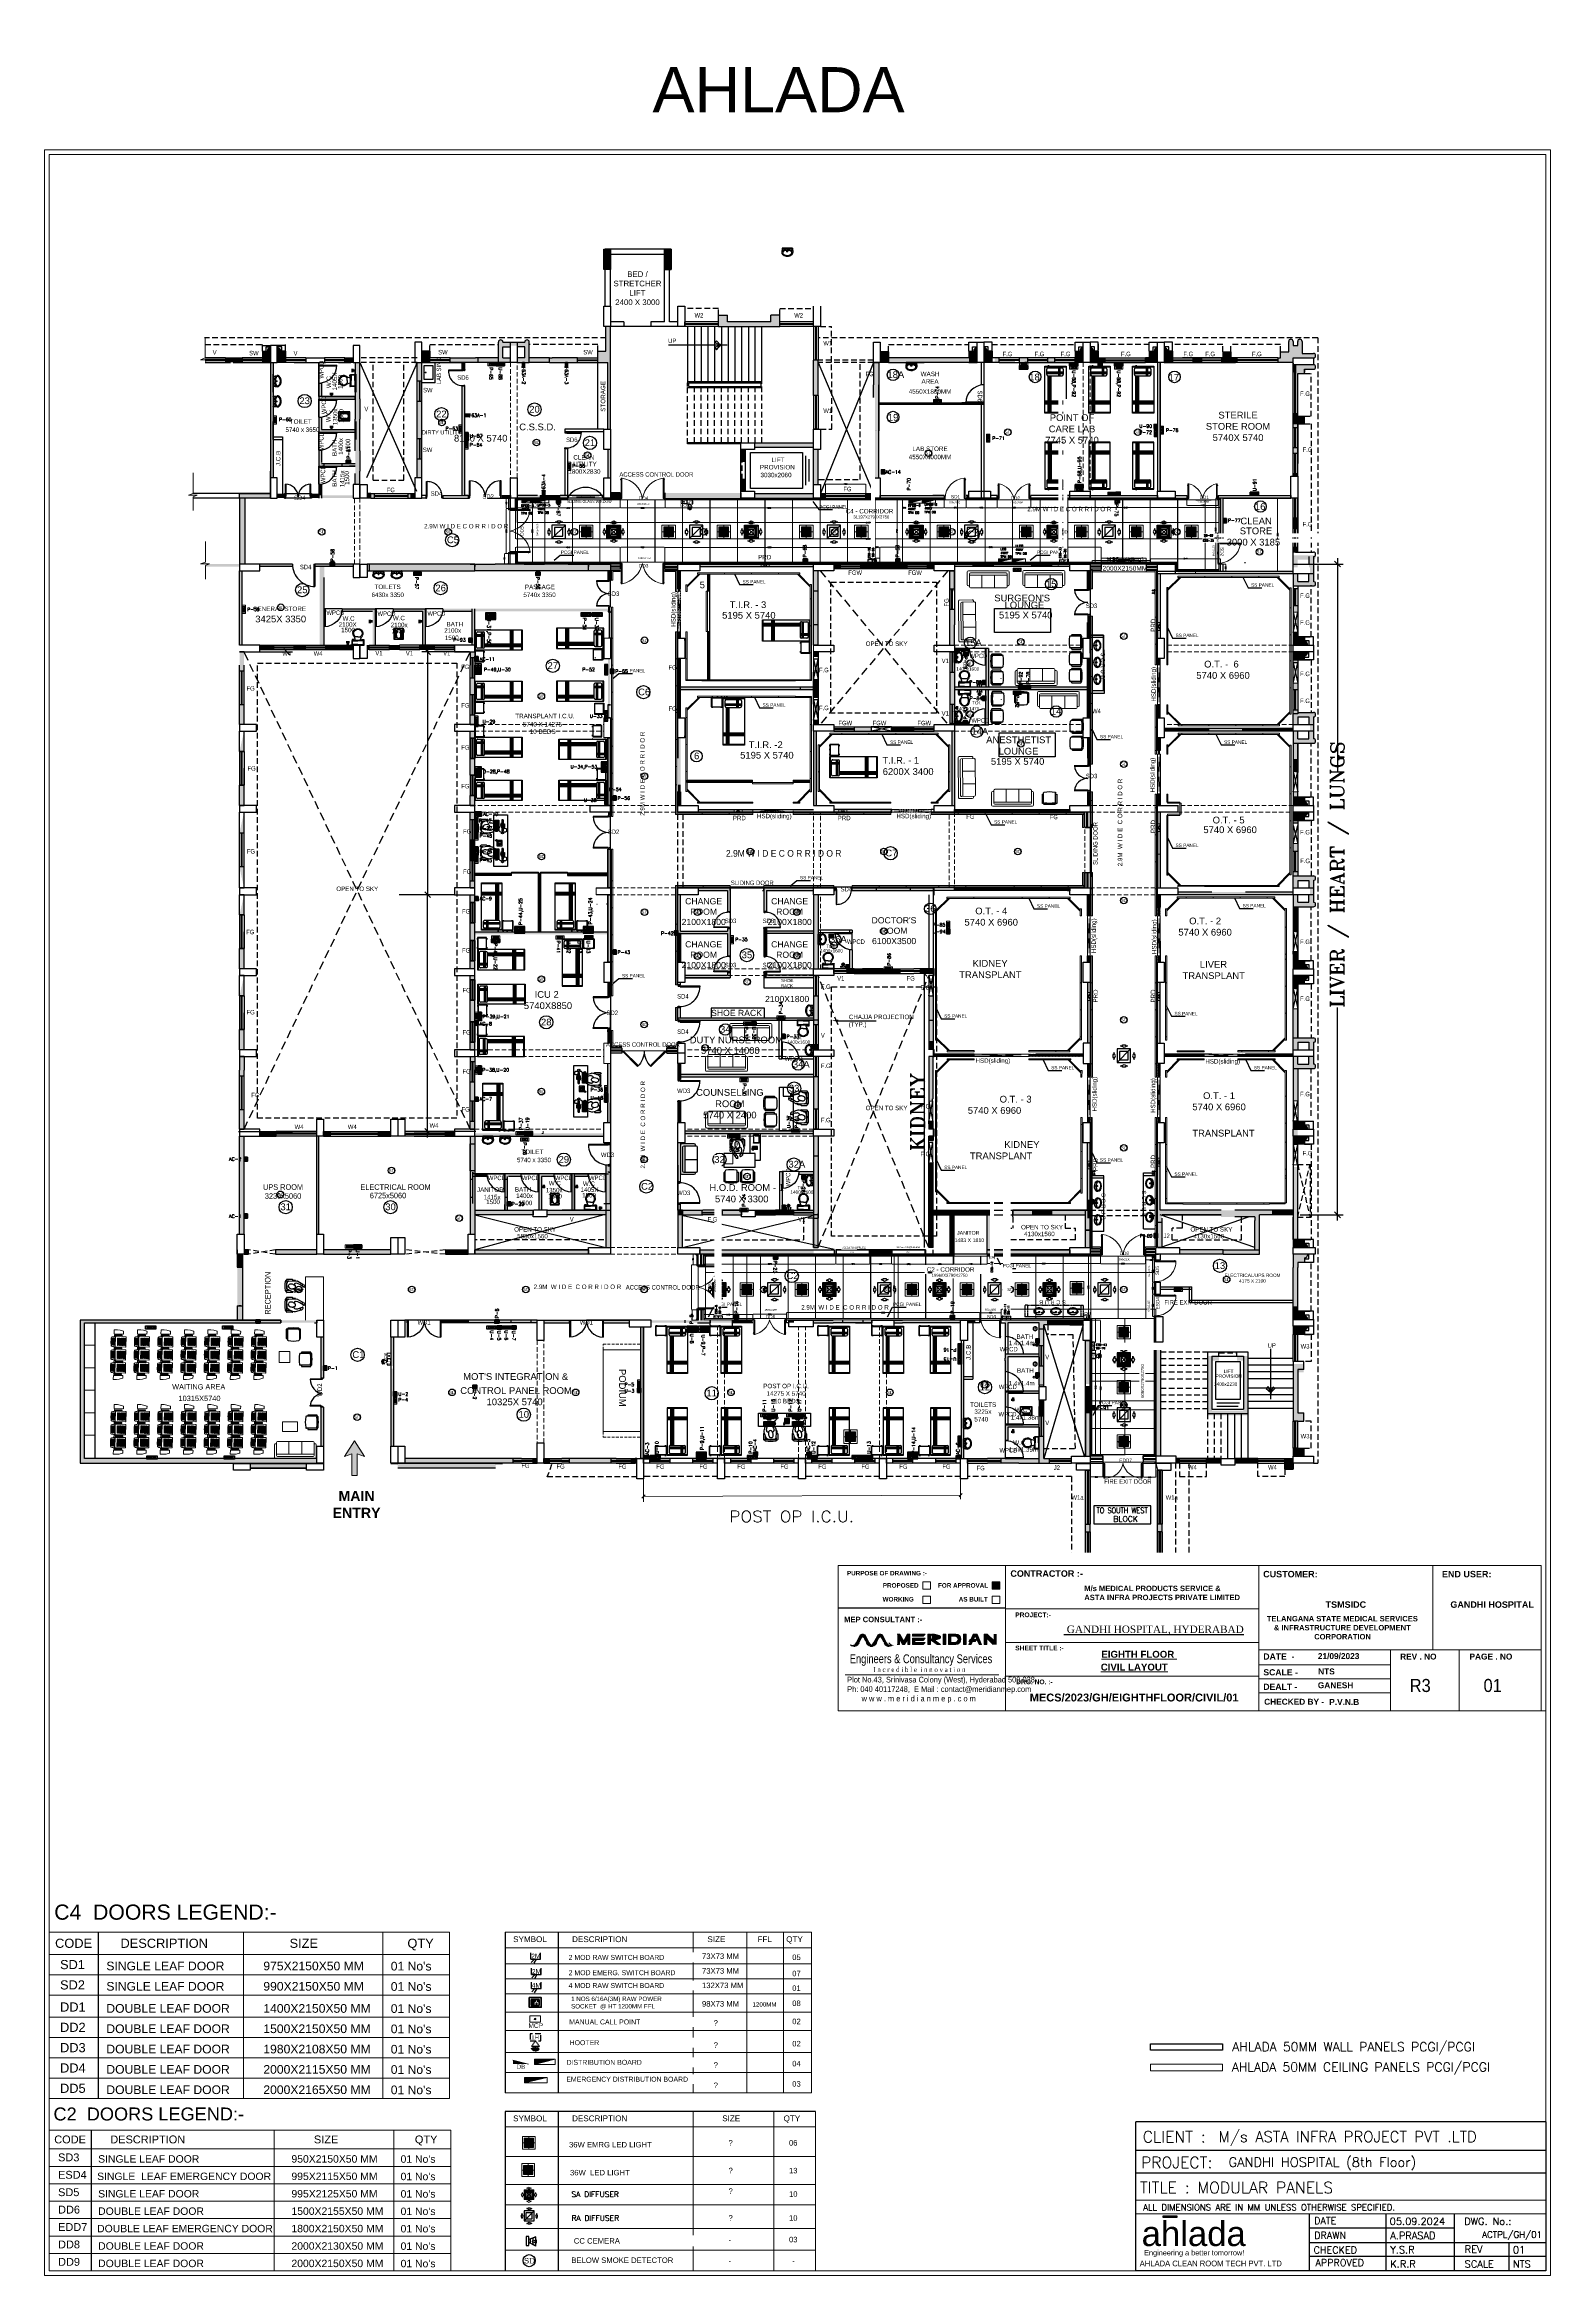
# Model space of a CAD drawing. Extents: x 11369658 to 11598203, y -3946797 to -3787209.
# Drawn here: x 11369658 to 11436597, y -3946797 to -3847610 of the extents above; entities that cross this region are included whole.
import ezdxf
from ezdxf.enums import TextEntityAlignment as Align

# ---------------------------------------------------------------- set-up
doc = ezdxf.new("R2010")
doc.units = 0
doc.header["$MEASUREMENT"] = 0
doc.header["$PDMODE"] = 35
for name, pattern in [('CENTER', [0]), ('CENTER2', [1.125, 0.75, -0.125, 0.125, -0.125]), ('CONTINU', [0]), ('DASHED', [0.75, 0.5, -0.25]), ('DASHED2', [0.375, 0.25, -0.125]), ('HIDDEN', [0.375, 0.25, -0.125]), ('Hidden 2mm', [3, 2, -1])]:
    doc.linetypes.add(name, pattern=pattern)
doc.layers.get('0').update_dxf_attribs({"linetype": 'CONTINUOUS'})
doc.layers.get('Defpoints').update_dxf_attribs({"color": 251, "linetype": 'CONTINUOUS'})
for name, color, linetype, lineweight in [('0 Room description', 210, 'CONTINUOUS', 5), ('0 Room Dimensions', 7, 'CONTINUOUS', 0), ('0.0', 8, 'CONTINUOUS', 0), ('90deg Corner', 96, 'CONTINUOUS', 0), ('Ahlada 50mm Wall Panel PCGI', 94, 'CONTINUOUS', 5), ('Ahlada Ceiling Panels', 202, 'CONTINUOUS', 5), ('Ahlada Coving', 3, 'CONTINUOUS', 0), ('Dim( Actpl )', 7, 'CONTINUOUS', 5), ('Double Leaf Door', 4, 'CONTINUOUS', 18), ('Double Leaf Door Emergency', 1, 'CONTINUOUS', 18), ('Duct Insulations', 7, 'CONTINUOUS', 5), ('ELBOW_FLANGE', 7, 'CONTINUOUS', 0), ('ELE-1 NO 6-16A RAW POWER SOCKET', 1, 'CONTINUOUS', 0), ('ELE-2NOS OF 6-16 RAW POWER SOCKET', 1, 'CONTINUOUS', 20), ('ELE-36W EMERGENCY  LED LIGHT', 7, 'CONTINUOUS', 18), ('ELE-36W LED LIGHT', 210, 'CONTINUOUS', 18), ('ELE-POWER SOCKET TEXT', 7, 'CONTINUOUS', 5), ('ELE. 2N0S OF 6-16 UPS SOCKETS', 191, 'CONTINUOUS', 15), ('ELE. DB', 1, 'CONTINUOUS', 9), ('ELE.DB', 1, 'CONTINUOUS', 20), ('ELE.DB @ 1', 1, 'CONTINUOUS', 20), ('ELE63A 3PH INDUSTRIAL SOCKET', 231, 'CONTINUOUS', 20), ('FA-BELOW SMOKE DERECTOR', 1, 'CONTINUOUS', 25), ('FA-MNUAL CALL POINT', 10, 'CONTINUOUS', 20), ('formate text', 8, 'CONTINUOUS', 25), ('FURNITURE WALL', 8, 'CONTINUOUS', 5), ('M-HAVC SUPPLY DIFF', 122, 'CONTINUOUS', 20), ('M-HVAC-SA-DIFF', 122, 'CONTINUOUS', 25), ('MEDI VAC', 1, 'CONTINUOUS', 15), ('MGPS', 8, 'CONTINUOUS', 30), ('OT TEXT', 251, 'CONTINUOUS', 5), ('proposed floor pattern', 8, 'CONTINUOUS', 30), ('Single Leaf Door', 4, 'CONTINUOUS', 18), ('Title.Text', 3, 'CONTINUOUS', 13), ('WALL PANEL', 7, 'CONTINUOUS', 15)]:
    doc.layers.add(name, color=color, linetype=linetype, lineweight=lineweight)
for name, color, linetype in [('A- Format text', 8, 'CONTINUOUS'), ('AHU-N Ducting', 30, 'CONTINUOUS'), ('BEAM', 251, 'CONTINUOUS'), ('BLOCK', 251, 'CONTINUOUS'), ('Column Grid', 8, 'CENTER2'), ('dim ref', 251, 'CONTINUOUS'), ('Dimension', 7, 'CONTINUOUS'), ('EL', 4, 'CONTINUOUS'), ('ELE 36W EMERGENCY LIGHT', 5, 'CONTINUOUS'), ('ELE 36W LED LIGHT', 6, 'CONTINUOUS'), ('ELE-1NO 6-16A UPS SCOCKET', 223, 'CONTINUOUS'), ('ELE-2M RAW P.SB', 40, 'CONTINUOUS'), ('ELE-2M UPS P.SB', 3, 'CONTINUOUS'), ('ELE-4M RAW P.SB', 7, 'CONTINUOUS'), ('ELE-8M 6-16A UPS SOCKET', 223, 'CONTINUOUS'), ('ELE-8M RAW POWER SOCKET', 122, 'CONTINUOUS'), ('ELE-LIGHTING TEXT', 7, 'CONTINUOUS'), ('ELE-LIGHTING WIRRING', 7, 'CONTINUOUS'), ('ELE-MIRROR LIGHT', 1, 'CONTINUOUS'), ('FA-ELECTRONIC HOOTER', 6, 'CONTINUOUS'), ('HATCH', 251, 'CONTINUOUS'), ('HS', 251, 'CONTINUOUS'), ('HS @ 1', 251, 'CONTINUOUS'), ('HVAC', 7, 'CONTINUOUS'), ('LV.CC CEMARA', 66, 'CONTINUOUS'), ('M-HVAC RETURN DIFF', 6, 'CONTINUOUS'), ('MEP_HVAC_RA_DIFFUSER', 6, 'CONTINUOUS'), ('MEP_HVAC_SA_DIFFUSER', 5, 'CONTINUOUS'), ('PRD', 1, 'CONTINUOUS'), ('SECTION', 251, 'CONTINUOUS'), ('TITLE BLOCK', 7, 'CONTINUOUS'), ('Wall', 251, 'CONTINUOUS')]:
    doc.layers.add(name, color=color, linetype=linetype)
doc.layers.add('ELE-16A GEYSER SOCKET', color=7, linetype='CONTINUOUS', true_color=0x00a864)
doc.layers.add('ELE-20A AC POWER SOCKET', color=7, linetype='CONTINUOUS', lineweight=5, true_color=0xffa07f)
doc.styles.add('01_Format A1_Landscape$0$STANDARD', font='times.ttf')
doc.styles.add('0_RM-NM', font='arial.ttf')
doc.styles.add('ARI', font='arial.ttf')
doc.styles.add('ARIAL', font='arial.ttf', dxfattribs={"width": 0.75})
doc.styles.add('FORMATE', font='arialbd.ttf')
doc.styles.add('FS-ARIAL', font='arial.ttf')
doc.styles.add('IRFAN', font='romans.shx')
doc.styles.add('PDF Times New Roman', font='times.ttf')
doc.styles.add('RAGHAV', font='majalla.ttf')
doc.styles.add('RD', font='ROMAND')
doc.styles.add('ROMANS', font='arial.ttf')
doc.styles.add('ROMANT', font='romant.shx')
doc.styles.get("Standard").update_dxf_attribs({"font": 'arial.ttf'})
doc.styles.add('style3', font='arialbd.ttf')
doc.styles.add('style6', font='')
doc.styles.add('sudheer', font='romanc.shx')
doc.styles.get('style6').set_extended_font_data('Arialic Hollow')
doc.dimstyles.new('AEPL1', dxfattribs={"dimtxt": 45, "dimasz": 25, "dimexe": 1.25, "dimexo": 5, "dimtad": 0, "dimdec": 0, "dimtxsty": 'sudheer', "dimcen": 2.5, "dimclrd": 250, "dimclre": 250, "dimclrt": 7, "dimadec": 0, "dimazin": 0, "dimtfac": 1, "dimtdec": 0, "dimtmove": 0, "dimatfit": 3, "dimfxl": 1, "dimlwd": 0, "dimlwe": 0, "dimarcsym": 0})
doc.dimstyles.new('Scale 50', dxfattribs={"dimscale": 0, "dimtxt": 150, "dimasz": 150, "dimexe": 0, "dimexo": 0.1, "dimgap": 0, "dimtad": 0, "dimtoh": 1, "dimdec": 0, "dimzin": 0, "dimdsep": 46, "dimtxsty": '0_RM-NM', "dimcen": 0, "dimdle": 100, "dimclrd": 204, "dimclre": 212, "dimclrt": 224, "dimadec": 0, "dimazin": 0, "dimtfac": 1, "dimtdec": 0, "dimtofl": 0, "dimtmove": 1, "dimatfit": 3, "dimfxl": 1, "dimtolj": 1, "dimtzin": 0, "dimlwe": -1, "dimarcsym": 0})
pattern_1 = [(45, (-209420.7754, -105997.51439), (-0.0883883476483, 0.0883883476483), [])]
pattern_2 = [(45, (532767.2246, -299453.40968), (-0.0883883476483, 0.0883883476483), [])]
pattern_3 = [(45, (93575.174, -117424.543), (-31.81980515, 31.81980515), []), (45, (93596.387, -117424.543), (-31.81980515, 31.81980515), [])]
pattern_4 = [(45, (93576.225, -119437.725), (-31.81980515, 31.81980515), []), (45, (93597.44, -119437.725), (-31.81980515, 31.81980515), [])]
pattern_5 = [(45, (532647.2246, -299518.40968), (-0.0883883476483, 0.0883883476483), [])]
pattern_6 = [(45, (532767.2246, -299518.40968), (-0.0883883476483, 0.0883883476483), [])]

# ---------------------------------------------------------------- blocks, each defined once
blk = doc.blocks.new('MECS')
at = {"layer": 'AHU-N Ducting', "lineweight": 0}
for color, points in [(160, [(0.3, 0.909, -0.255342), (0.301, 0.912, -0.046847), (0.308, 0.929, -0.026654), (0.32, 0.952, -0.067185), (0.342, 0.983, -0.027641), (0.361, 1.003), (0.363, 1.006, 0.172136), (0.337, 1.012, 0.247314), (0.307, 0.99), (0.259, 0.896, -0.018001), (0.257, 0.892, -0.031918), (0.253, 0.887, -0.107063), (0.245, 0.878, -0.068722), (0.232, 0.87, -0.110082), (0.22, 0.866, -0.048168), (0.209, 0.865, -0.255342), (0.209, 0.865, -0.105522), (0.197, 0.866, -0.052874), (0.186, 0.87, 0.050549), (0.196, 0.862, 0.15879), (0.235, 0.851, 0.025573), (0.242, 0.852, 0.056901), (0.257, 0.858, 0.076128), (0.28, 0.875, 0.056355), (0.294, 0.895)]), (150, [(0.361, 1.003), (0.342, 0.983, -0.088717), (0.385, 0.909), (0.393, 0.895, 0.090805), (0.413, 0.869, 0.094622), (0.433, 0.865, 0.097626), (0.455, 0.869, -0.179862), (0.426, 0.896), (0.378, 0.99, 0.136823), (0.364, 1.006, 0.004233)]), (160, [(0.525, 0.909, -0.255342), (0.526, 0.912, -0.046847), (0.534, 0.929, -0.026654), (0.546, 0.952, -0.067185), (0.568, 0.983, -0.027641), (0.586, 1.003), (0.589, 1.006, 0.172136), (0.562, 1.012, 0.247314), (0.532, 0.99), (0.484, 0.896, -0.018001), (0.482, 0.892, -0.031918), (0.478, 0.887, -0.107063), (0.47, 0.878, -0.068722), (0.457, 0.87, -0.110082), (0.445, 0.866, -0.048168), (0.434, 0.865, -0.255342), (0.434, 0.865, -0.105522), (0.422, 0.866, -0.052874), (0.411, 0.87, 0.050549), (0.421, 0.862, 0.15879), (0.46, 0.851, 0.025573), (0.467, 0.852, 0.056901), (0.482, 0.858, 0.076128), (0.505, 0.875, 0.056355), (0.519, 0.895)]), (160, [(0.476, 0.865, -0.097626), (0.455, 0.869, -0.097626), (0.433, 0.865, -0.094622), (0.413, 0.869, 0.087249), (0.439, 0.853, 0.25446), (0.499, 0.87, -0.106044)]), (150, [(0.586, 1.003), (0.568, 0.983, -0.082822), (0.611, 0.909), (0.618, 0.895, 0.090805), (0.638, 0.869, 0.094622), (0.658, 0.865, 0.097626), (0.68, 0.869, -0.179862), (0.651, 0.896), (0.603, 0.99, 0.136823), (0.589, 1.006, 0.004233)]), (150, [(0.701, 0.865, -0.097626), (0.68, 0.869, -0.097626), (0.658, 0.865, -0.094622), (0.638, 0.869, 0.087249), (0.664, 0.853, 0.25446), (0.724, 0.87, -0.106044)]), (1, [(0.817, 0.944), (0.858, 0.876), (0.885, 0.876), (0.926, 0.944), (0.926, 0.876), (0.953, 0.876), (0.953, 1.012), (0.919, 1.012), (0.873, 0.92), (0.824, 1.012), (0.79, 1.012), (0.79, 0.876), (0.817, 0.876)]), (251, [(0.987, 1.012), (0.987, 0.985), (1.124, 0.985), (1.151, 1.012)]), (251, [(0.987, 0.957), (0.987, 0.876), (1.124, 0.876), (1.151, 0.903), (1.015, 0.903), (1.015, 0.93), (1.124, 0.93), (1.151, 0.957)]), (251, [(1.185, 0.876), (1.219, 0.876), (1.219, 1.012), (1.185, 1.012)]), (251, [(1.417, 1.012), (1.383, 1.012), (1.383, 0.876), (1.417, 0.876)]), (251, [(1.682, 1.012), (1.648, 1.012), (1.648, 0.876), (1.682, 0.876)]), (251, [(1.798, 0.913), (1.814, 0.94), (1.73, 0.94), (1.716, 0.913)]), (251, [(1.763, 0.913), (1.732, 0.913), (1.716, 0.876), (1.746, 0.876)]), (251, [(1.798, 0.99), (1.851, 0.876), (1.88, 0.876), (1.826, 1.012), (1.771, 1.012), (1.742, 0.94), (1.775, 0.94)]), (251, [(1.948, 0.959), (2.03, 0.876), (2.078, 0.876), (2.078, 1.012), (2.044, 1.012), (2.044, 0.924), (1.955, 1.012), (1.914, 1.012), (1.914, 0.876), (1.948, 0.876)])]:
    blk.add_hatch(color=color, dxfattribs=at).paths.add_polyline_path(points)
h = blk.add_hatch(color=251, dxfattribs=at)
edge = h.paths.add_edge_path()
edge.add_ellipse((1.233, 0.971), major_axis=(-0.116, 0), ratio=0.352941, start_angle=110.1798, end_angle=270)
edge.add_line((1.233, 1.012), (1.233, 0.992))
edge.add_ellipse((1.233, 0.971), major_axis=(-0.0701, 0), ratio=0.291522, start_angle=90, end_angle=270, ccw=False)
edge.add_line((1.233, 0.951), (1.233, 0.93))
edge.add_line((1.233, 0.93), (1.306, 0.876))
edge.add_line((1.306, 0.876), (1.349, 0.876))
edge.add_line((1.349, 0.876), (1.273, 0.933))
h = blk.add_hatch(color=251, dxfattribs=at)
h.paths.add_polyline_path([(1.451, 0.876), (1.546, 0.876, 1), (1.546, 1.012), (1.451, 1.012)])
h.paths.add_polyline_path([(1.485, 0.985), (1.538, 0.985, -1), (1.538, 0.903), (1.485, 0.903)], flags=16)
at = {"layer": 'AHU-N Ducting', "color": 160, "lineweight": 0}
for p, q in [((0.259, 0.896, -0.005), (0.307, 0.99, -0.005)), ((0.294, 0.895, -0.005), (0.3, 0.909, -0.005)), ((0.484, 0.896, -0.005), (0.532, 0.99, -0.005)), ((0.519, 0.895, -0.005), (0.525, 0.909, -0.005))]:
    blk.add_line(p, q, dxfattribs=at)
at = {"layer": 'AHU-N Ducting', "color": 150, "lineweight": 0}
for p, q in [((0.426, 0.896, -0.005), (0.378, 0.99, -0.005)), ((0.393, 0.895, -0.005), (0.385, 0.909, -0.005)), ((0.651, 0.896, -0.005), (0.603, 0.99, -0.005))]:
    blk.add_line(p, q, dxfattribs=at)
at = {"layer": 'AHU-N Ducting', "color": 1, "lineweight": 0}
for p, q in [((0.79, 1.012, -0.005), (0.824, 1.012, -0.005)), ((0.817, 0.876, -0.005), (0.79, 0.876, -0.005)), ((0.817, 0.944, -0.005), (0.858, 0.876, -0.005)), ((0.817, 0.876, -0.005), (0.817, 0.944, -0.005)), ((0.817, 0.876, -0.005), (0.817, 0.944, -0.005)), ((0.824, 1.012, -0.005), (0.873, 0.92, -0.005)), ((0.858, 0.876, -0.005), (0.885, 0.876, -0.005)), ((0.919, 1.012, -0.005), (0.873, 0.92, -0.005)), ((0.926, 0.944, -0.005), (0.885, 0.876, -0.005)), ((0.953, 1.012, -0.005), (0.919, 1.012, -0.005)), ((0.921, 1.012, -0.005), (0.948, 1.012, -0.005)), ((0.926, 0.876, -0.005), (0.926, 0.944, -0.005)), ((0.926, 0.876, -0.005), (0.926, 0.944, -0.005)), ((0.926, 0.876, -0.005), (0.953, 0.876, -0.005)), ((0.953, 0.876, -0.005), (0.953, 1.012, -0.005))]:
    blk.add_line(p, q, dxfattribs=at)
at = {"layer": 'AHU-N Ducting', "color": 251, "lineweight": 0}
for p, q in [((0.987, 1.012, -0.005), (1.151, 1.012, -0.005)), ((0.987, 0.985, -0.005), (0.987, 1.012, -0.005)), ((0.987, 0.985, -0.005), (1.124, 0.985, -0.005)), ((0.987, 0.957, -0.005), (1.151, 0.957, -0.005)), ((0.987, 0.876, -0.005), (0.987, 0.957, -0.005)), ((0.987, 0.876, -0.005), (1.124, 0.876, -0.005)), ((1.015, 0.93, -0.005), (1.124, 0.93, -0.005)), ((1.015, 0.903, -0.005), (1.015, 0.93, -0.005)), ((1.015, 0.903, -0.005), (1.151, 0.903, -0.005)), ((1.124, 0.985, -0.005), (1.151, 1.012, -0.005)), ((1.124, 0.93, -0.005), (1.151, 0.957, -0.005)), ((1.124, 0.876, -0.005), (1.151, 0.903, -0.005)), ((1.185, 1.012, -0.005), (1.219, 1.012, -0.005)), ((1.185, 1.012, -0.005), (1.185, 0.876, -0.005)), ((1.185, 0.876, -0.005), (1.219, 0.876, -0.005)), ((1.219, 1.012, -0.005), (1.219, 0.876, -0.005)), ((1.233, 1.012, -0.005), (1.233, 0.992, -0.005)), ((1.233, 0.93, -0.005), (1.233, 0.951, -0.005)), ((1.233, 0.93, -0.005), (1.306, 0.876, -0.005)), ((1.273, 0.933, -0.005), (1.349, 0.876, -0.005)), ((1.306, 0.876, -0.005), (1.349, 0.876, -0.005)), ((1.383, 1.012, -0.005), (1.417, 1.012, -0.005)), ((1.383, 0.876, -0.005), (1.383, 1.012, -0.005)), ((1.383, 0.876, -0.005), (1.417, 0.876, -0.005)), ((1.417, 1.012, -0.005), (1.417, 0.876, -0.005)), ((1.451, 1.012, -0.005), (1.546, 1.012, -0.005)), ((1.451, 1.012, -0.005), (1.451, 0.876, -0.005)), ((1.451, 0.876, -0.005), (1.546, 0.876, -0.005)), ((1.485, 0.985, -0.005), (1.538, 0.985, -0.005)), ((1.485, 0.985, -0.005), (1.485, 0.903, -0.005)), ((1.485, 0.903, -0.005), (1.538, 0.903, -0.005)), ((1.648, 1.012, -0.005), (1.682, 1.012, -0.005)), ((1.648, 0.876, -0.005), (1.648, 1.012, -0.005)), ((1.648, 0.876, -0.005), (1.682, 0.876, -0.005)), ((1.682, 1.012, -0.005), (1.682, 0.876, -0.005)), ((1.716, 0.913, -0.005), (1.73, 0.94, -0.005)), ((1.798, 0.913, -0.005), (1.716, 0.913, -0.005)), ((1.716, 0.876, -0.005), (1.732, 0.913, -0.005)), ((1.746, 0.876, -0.005), (1.716, 0.876, -0.005)), ((1.814, 0.94, -0.005), (1.73, 0.94, -0.005)), ((1.742, 0.94, -0.005), (1.771, 1.012, -0.005)), ((1.746, 0.876, -0.005), (1.763, 0.913, -0.005)), ((1.771, 1.012, -0.005), (1.826, 1.012, -0.005)), ((1.775, 0.94, -0.005), (1.798, 0.99, -0.005)), ((1.851, 0.876, -0.005), (1.798, 0.99, -0.005)), ((1.814, 0.94, -0.005), (1.798, 0.913, -0.005)), ((1.88, 0.876, -0.005), (1.826, 1.012, -0.005)), ((1.851, 0.876, -0.005), (1.88, 0.876, -0.005)), ((1.914, 1.012, -0.005), (1.955, 1.012, -0.005)), ((1.914, 0.876, -0.005), (1.914, 1.012, -0.005)), ((1.914, 0.876, -0.005), (1.948, 0.876, -0.005)), ((2.03, 0.876, -0.005), (1.948, 0.959, -0.005)), ((1.948, 0.876, -0.005), (1.948, 0.959, -0.005)), ((1.955, 1.012, -0.005), (2.044, 0.924, -0.005)), ((2.044, 0.924, -0.005), (2.044, 1.012, -0.005))]:
    blk.add_line(p, q, dxfattribs=at)
at = {"layer": 'AHU-N Ducting', "color": 251, "lineweight": 0, "ltscale": 0.85}
blk.add_line((0.117, 0.483, -0.006), (2.104, 0.483, -0.006), dxfattribs=at)
at = {"layer": 'AHU-N Ducting', "color": 160, "lineweight": 0}
for centre, radius, start, end in [((0.232, 0.916, -0.005), 0.0652, 225.1548, 282.2607), ((0.209, 0.921, -0.005), 0.0561, 245.9054, 270.1184), ((0.209, 0.921, -0.005), 0.0561, 270, 333.0888), ((0.212, 0.94, -0.005), 0.0938, 291.3378, 331.2105), ((0.529, 0.829, -0.005), 0.242, 132.9373, 160.5981), ((0.342, 0.972, -0.005), 0.0401, 90, 153.0888), ((0.342, 0.972, -0.005), 0.0401, 26.9112, 90), ((0.473, 0.936, -0.005), 0.09, 207.3023, 248.0019), ((0.457, 0.916, -0.005), 0.0652, 225.1548, 282.2607), ((0.434, 0.921, -0.005), 0.0561, 245.9054, 270.1184), ((0.434, 0.921, -0.005), 0.0561, 270, 333.0888), ((0.453, 0.916, -0.005), 0.0652, 257.808, 314.8452), ((0.476, 0.921, -0.005), 0.0561, 245.9054, 270.1184), ((0.437, 0.94, -0.005), 0.0938, 291.3378, 331.2105), ((0.754, 0.829, -0.005), 0.242, 132.9373, 160.5981), ((0.568, 0.972, -0.005), 0.0401, 90, 153.0888), ((0.568, 0.972, -0.005), 0.0401, 26.9112, 90)]:
    blk.add_arc(centre, radius, start, end, dxfattribs=at)
at = {"layer": 'AHU-N Ducting', "color": 150, "lineweight": 0}
for centre, radius, start, end in [((0.156, 0.826, -0.005), 0.244, 19.8278, 40.1072), ((0.433, 0.921, -0.005), 0.0561, 248.4971, 270.1184), ((0.476, 0.921, -0.005), 0.0561, 206.9112, 270), ((0.476, 0.921, -0.005), 0.0561, 206.9112, 270), ((0.433, 0.921, -0.005), 0.0561, 270, 292.3036), ((0.366, 0.816, -0.005), 0.262, 20.8244, 39.7594), ((0.698, 0.936, -0.005), 0.09, 207.3023, 248.0019), ((0.658, 0.921, -0.005), 0.0561, 248.4971, 270.1184), ((0.701, 0.921, -0.005), 0.0561, 206.9112, 270), ((0.658, 0.921, -0.005), 0.0561, 270, 292.3036), ((0.678, 0.916, -0.005), 0.0652, 257.7393, 314.8452), ((0.701, 0.921, -0.005), 0.0561, 245.9054, 270.1184), ((0.736, 0.925, -0.005), 0.06, 206.9112, 270)]:
    blk.add_arc(centre, radius, start, end, dxfattribs=at)
at = {"layer": 'AHU-N Ducting', "color": 251, "lineweight": 0}
for centre, radius in [((1.538, 0.944, -0.005), 0.0409), ((1.546, 0.944, -0.005), 0.0681)]:
    blk.add_arc(centre, radius, 270, 90, dxfattribs=at)
for major_axis, ratio, start_param in [((-0.116, 0), 0.352941, 1.923001), ((-0.0701, 0), 0.291522, 1.570796)]:
    blk.add_ellipse((1.233, 0.971, -0.005), major_axis=major_axis, ratio=ratio, start_param=start_param, end_param=4.712389, dxfattribs=at)
at = {"layer": 'AHU-N Ducting', "color": 251, "lineweight": 0, "attachment_point": 1, "style": 'ARIAL'}
for s, insert, char_height, width in [('{\\C1;Engineers & Consultancy Services \\P}', (0.175, 0.749, -0.015), 0.11475, 24.25437), ('{\\C252;Plot No.43, Srinivasa Colony (West), Hyderabad 500 038\\PPh: 040 40117248,  E Mail : contact@meridianmep.com\\P       w w w . m e r i d i a n m e p . c o m \\P}', (0.141, 0.458, -0.006), 0.07344, 2.63264)]:
    blk.add_mtext(s, dxfattribs=dict(at, insert=insert, char_height=char_height, width=width))
at = {"layer": 'AHU-N Ducting', "color": 251, "lineweight": 0, "ltscale": 0.85, "insert": (1.076, 0.551, -0.006), "char_height": 0.06518, "attachment_point": 5, "line_spacing_factor": 0.6, "style": 'ARIAL'}
blk.add_mtext('{\\FBatang|c0;\\C5;I n c r e d i b l e  i n n o v a t i o n\\P}', dxfattribs=at)
blk = doc.blocks.new('sofa 6')
for p, q in [((-1100, 167), (-1100, 834)), ((-1044, 890), (1044, 890)), ((-989, 111), (-1044, 111)), ((-989, 56), (-989, 723)), ((-989, 667), (989, 667)), ((-933, 779), (933, 779)), ((933, 0), (-933, 0)), ((-334, 667), (-334, 0)), ((334, 667), (334, 0)), ((989, 723), (989, 56)), ((1044, 111), (989, 111)), ((1100, 834), (1100, 167))]:
    blk.add_line(p, q)
for centre, start, end in [((-1044, 834), 90, 180), ((-1044, 167), 180, 270), ((-933, 723), 90, 180), ((-933, 56), 180, 270), ((933, 723), 0, 90), ((933, 56), 270, 0), ((1044, 834), 0, 90), ((1044, 167), 270, 0)]:
    blk.add_arc(centre, 55.6, start, end)
blk = doc.blocks.new('*U30')
at = {"layer": '0.0', "lineweight": 0}
for p, q in [((-180, 1099), (-183, 929)), ((-180, 1099), (-183, 929)), ((-175, 1106), (-180, 1099)), ((-175, 1106), (-180, 1099)), ((-170, 1108), (-175, 1106)), ((-170, 1108), (-175, 1106)), ((-40, 1103), (-170, 1108)), ((-40, 1103), (-170, 1108)), ((85, 1084), (-40, 1103)), ((85, 1084), (-40, 1103)), ((229, 1037), (85, 1084)), ((229, 1037), (85, 1084)), ((236, 1032), (229, 1037)), ((236, 1032), (229, 1037)), ((239, 1024), (236, 1032)), ((239, 1024), (236, 1032)), ((237, 924), (239, 1024)), ((237, 924), (239, 1024)), ((-332, 67), (-336, -1)), ((-329, 121), (-332, 67)), ((-323, 166), (-329, 121)), ((-325, 580), (-321, 648)), ((-324, 511), (-325, 580)), ((-322, 457), (-324, 511)), ((-318, 195), (-323, 166)), ((-318, 412), (-322, 457)), ((-321, 675), (-318, 702)), ((-321, 648), (-321, 675)), ((-318, 702), (-312, 744)), ((-314, 383), (-318, 412)), ((-315, 195), (-318, 195)), ((-290, 204), (-315, 197)), ((-315, 197), (-315, 195)), ((-312, 383), (-314, 383)), ((-312, 744), (-307, 773)), ((-312, 380), (-312, 383)), ((-287, 372), (-312, 380)), ((-307, 773), (-304, 776)), ((-304, 776), (-279, 783)), ((-256, 211), (-290, 204)), ((-253, 364), (-287, 372)), ((-279, 783), (-265, 787)), ((-265, 787), (-245, 792)), ((-209, 220), (-256, 211)), ((-206, 354), (-253, 364)), ((-245, 792), (-225, 794)), ((-225, 794), (-198, 798)), ((-145, 226), (-209, 220)), ((-143, 345), (-206, 354)), ((-198, 798), (-134, 805)), ((-183, 929), (-181, 924)), ((-183, 929), (-181, 924)), ((-183, 245), (-181, 328)), ((-148, 249), (-183, 244)), ((-181, 924), (-174, 922)), ((-181, 924), (-174, 922)), ((-181, 328), (-147, 325)), ((-174, 922), (229, 914)), ((-174, 922), (-174, 922)), ((-174, 922), (229, 914)), ((-167, 882), (-168, 819)), ((-168, 819), (-134, 823)), ((-167, 313), (-168, 261)), ((-168, 261), (-118, 260)), ((-152, 882), (-167, 882)), ((-117, 312), (-167, 313)), ((-166, -5), (-163, 47)), ((-163, 266), (-162, 306)), ((-163, 266), (-163, 266)), ((162, 260), (-163, 266)), ((-163, 47), (-162, 84)), ((-162, 306), (162, 300)), ((-162, 84), (-157, 113)), ((-157, 113), (-154, 135)), ((-152, 628), (-156, 576)), ((-156, 576), (-156, 576)), ((-156, 576), (-154, 525)), ((-154, 525), (-155, 488)), ((-155, 488), (-150, 458)), ((-154, 135), (-151, 155)), ((-153, 838), (-152, 882)), ((-104, 837), (-153, 838)), ((-151, 665), (-152, 628)), ((-146, 692), (-151, 665)), ((-151, 155), (-148, 172)), ((-150, 458), (-148, 436)), ((-148, 845), (-147, 882)), ((-148, 845), (-148, 845)), ((176, 839), (-148, 845)), ((-148, 436), (-146, 416)), ((-119, 248), (-148, 249)), ((-148, 172), (-145, 197)), ((-147, 882), (177, 876)), ((-147, 325), (-117, 324)), ((-143, 714), (-146, 692)), ((-146, 416), (-144, 399)), ((-145, 197), (-145, 226)), ((-144, 399), (-142, 375)), ((-140, 733), (-143, 714)), ((-142, 375), (-143, 345)), ((-133, 217), (-141, -227)), ((-137, 753), (-140, 733)), ((-135, 775), (-137, 753)), ((-134, 805), (-135, 775)), ((-134, 823), (-104, 822)), ((-130, 353), (-122, 798)), ((326, 217), (-124, 226)), ((329, 336), (-122, 345)), ((-118, 260), (-119, 248)), ((-117, 324), (-117, 324)), ((-117, 324), (-117, 312)), ((-113, 807), (337, 798)), ((-104, 822), (-104, 837)), ((-104, 822), (-104, 822)), ((162, 300), (162, 260)), ((177, 876), (176, 839)), ((229, 914), (234, 916)), ((229, 914), (234, 916)), ((234, 916), (237, 924)), ((234, 916), (237, 924)), ((238, -177), (244, 143)), ((244, 143), (247, 147)), ((247, 147), (249, 150)), ((255, 733), (249, 414)), ((249, 414), (252, 409)), ((249, 150), (252, 150)), ((252, 409), (254, 406)), ((252, 150), (254, 150)), ((259, 142), (253, -175)), ((254, 406), (257, 406)), ((254, 150), (257, 147)), ((258, 738), (255, 733)), ((257, 406), (259, 406)), ((257, 147), (257, 145)), ((257, 145), (259, 142)), ((260, 738), (258, 738)), ((259, 406), (262, 409)), ((259, 142), (259, 142)), ((263, 738), (260, 738)), ((262, 411), (264, 414)), ((262, 409), (262, 411)), ((265, 738), (263, 738)), ((264, 414), (270, 731)), ((264, 414), (264, 414)), ((268, 736), (265, 738)), ((270, 731), (268, 736)), ((278, -178), (284, 142)), ((284, 142), (286, 147)), ((286, 147), (289, 149)), ((295, 733), (289, 413)), ((289, 413), (291, 408)), ((289, 149), (291, 149)), ((291, 408), (293, 406)), ((291, 149), (294, 149)), ((298, 142), (292, -175)), ((293, 406), (296, 406)), ((294, 149), (296, 147)), ((297, 737), (295, 733)), ((296, 406), (298, 406)), ((296, 147), (298, 144)), ((300, 737), (297, 737)), ((298, 406), (301, 408)), ((298, 144), (298, 142)), ((298, 142), (298, 142)), ((302, 737), (300, 737)), ((301, 408), (303, 410)), ((305, 737), (302, 737)), ((303, 413), (309, 730)), ((303, 413), (303, 413)), ((303, 410), (303, 413)), ((307, 735), (305, 737)), ((309, 730), (307, 735)), ((328, -235), (336, 207)), ((347, 788), (339, 346)), ((-343, -514), (-347, -583)), ((-347, -583), (-346, -651)), ((-346, -651), (-346, -678)), ((-346, -678), (-344, -705)), ((-344, -705), (-340, -747)), ((-340, -460), (-343, -514)), ((-334, -416), (-340, -460)), ((-340, -747), (-336, -777)), ((-336, -1), (-335, -70)), ((-336, -777), (-333, -779)), ((-335, -70), (-335, -97)), ((-335, -97), (-333, -124)), ((-329, -386), (-334, -416)), ((-333, -124), (-329, -166)), ((-333, -779), (-309, -787)), ((-329, -166), (-325, -196)), ((-326, -386), (-329, -386)), ((-301, -377), (-326, -384)), ((-326, -384), (-326, -386)), ((-325, -196), (-323, -198)), ((-323, -198), (-298, -206)), ((-309, -787), (-294, -792)), ((-267, -370), (-301, -377)), ((-298, -206), (-283, -211)), ((-294, -792), (-275, -798)), ((-283, -211), (-264, -216)), ((-275, -798), (-255, -801)), ((-220, -361), (-267, -370)), ((-264, -216), (-244, -219)), ((-255, -801), (-228, -806)), ((-244, -219), (-217, -225)), ((-228, -806), (-165, -815)), ((-222, -1098), (-218, -929)), ((-222, -1098), (-218, -929)), ((-156, -355), (-220, -361)), ((-218, -929), (-216, -924)), ((-218, -929), (-216, -924)), ((-217, -225), (-154, -233)), ((-216, -924), (-208, -922)), ((-216, -924), (-208, -922)), ((-208, -922), (195, -929)), ((-208, -922), (-208, -922)), ((-208, -922), (195, -929)), ((-200, -883), (-199, -819)), ((-186, -883), (-200, -883)), ((-199, -819), (-165, -824)), ((-188, -256), (-190, -340)), ((-190, -340), (-156, -336)), ((-154, -260), (-188, -256)), ((-185, -839), (-186, -883)), ((-136, -840), (-185, -839)), ((-180, -846), (-181, -883)), ((-181, -883), (144, -889)), ((-180, -846), (-180, -846)), ((144, -852), (-180, -846)), ((-177, -586), (-174, -534)), ((-177, -586), (-177, -586)), ((-176, -637), (-177, -586)), ((-177, -674), (-176, -637)), ((-172, -701), (-177, -674)), ((-174, -534), (-173, -497)), ((-173, -497), (-168, -468)), ((-170, -723), (-172, -701)), ((-168, -743), (-170, -723)), ((-168, -468), (-165, -446)), ((-166, -763), (-168, -743)), ((-166, -5), (-166, -5)), ((-165, -56), (-166, -5)), ((-166, -93), (-165, -56)), ((-161, -120), (-166, -93)), ((-164, -785), (-166, -763)), ((-165, -446), (-162, -426)), ((-165, -815), (-164, -785)), ((-165, -824), (-135, -825)), ((-162, -426), (-159, -409)), ((-159, -142), (-161, -120)), ((-157, -162), (-159, -142)), ((-159, -409), (-156, -385)), ((-155, -182), (-157, -162)), ((-156, -336), (-126, -336)), ((-156, -385), (-156, -355)), ((-153, -204), (-155, -182)), ((-154, -233), (-153, -204)), ((-125, -260), (-154, -260)), ((-144, -364), (-152, -809)), ((-144, -817), (307, -826)), ((-135, -825), (-136, -840)), ((316, -364), (-135, -356)), ((-135, -825), (-135, -825)), ((-133, -236), (318, -245)), ((-126, -336), (-125, -260)), ((-119, -283), (-120, -320)), ((-120, -320), (205, -326)), ((205, -289), (-119, -283)), ((144, -889), (144, -852)), ((195, -929), (199, -932)), ((195, -929), (199, -932)), ((199, -932), (202, -939)), ((199, -932), (202, -939)), ((202, -939), (200, -1040)), ((202, -939), (200, -1040)), ((205, -326), (205, -289)), ((227, -758), (233, -439)), ((230, -763), (227, -758)), ((232, -763), (230, -763)), ((235, -763), (232, -763)), ((233, -439), (236, -434)), ((237, -763), (235, -763)), ((236, -434), (238, -431)), ((239, -761), (237, -763)), ((241, -182), (238, -177)), ((238, -431), (241, -431)), ((242, -756), (239, -761)), ((243, -182), (241, -182)), ((241, -431), (243, -431)), ((248, -439), (242, -756)), ((246, -182), (243, -182)), ((243, -431), (246, -434)), ((248, -182), (246, -182)), ((246, -434), (246, -436)), ((246, -436), (248, -439)), ((250, -179), (248, -182)), ((248, -439), (248, -439)), ((253, -175), (250, -179)), ((267, -759), (273, -439)), ((269, -764), (267, -759)), ((271, -764), (269, -764)), ((274, -764), (271, -764)), ((273, -439), (275, -435)), ((276, -764), (274, -764)), ((275, -435), (278, -432)), ((279, -761), (276, -764)), ((280, -182), (278, -178)), ((278, -432), (280, -432)), ((281, -757), (279, -761)), ((282, -183), (280, -182)), ((280, -432), (283, -432)), ((287, -440), (281, -757)), ((285, -183), (282, -183)), ((283, -432), (285, -435)), ((287, -183), (285, -183)), ((285, -435), (287, -437)), ((290, -180), (287, -183)), ((287, -437), (287, -440)), ((287, -440), (287, -440)), ((292, -175), (290, -180)), ((317, -816), (325, -374)), ((-217, -1106), (-222, -1098)), ((-217, -1106), (-222, -1098)), ((-212, -1108), (-217, -1106)), ((-212, -1108), (-217, -1106)), ((-82, -1108), (-212, -1108)), ((-82, -1108), (-212, -1108)), ((44, -1094), (-82, -1108)), ((44, -1094), (-82, -1108)), ((190, -1052), (44, -1094)), ((190, -1052), (44, -1094)), ((197, -1047), (190, -1052)), ((197, -1047), (190, -1052)), ((200, -1040), (197, -1047)), ((200, -1040), (197, -1047))]:
    blk.add_line(p, q, dxfattribs=at)
for points in [[(-299, 143), (-305, 82), (-308, 42), (-309, -2), (-307, -51), (-306, -95), (-304, -142), (-304, -147), (-304, -149), (-307, -147), (-309, -142), (-313, -98), (-315, -53), (-314, -2), (-313, 45), (-310, 87), (-304, 143), (-304, 146), (-301, 148), (-301, 150), (-299, 150), (-299, 148), (-299, 143), (-299, 143)], [(-293, 434), (-297, 496), (-299, 535), (-298, 579), (-295, 628), (-291, 672), (-288, 719), (-288, 724), (-288, 726), (-290, 724), (-293, 719), (-299, 675), (-302, 631), (-303, 579), (-304, 532), (-302, 491), (-298, 434), (-298, 432), (-296, 429), (-296, 427), (-294, 427), (-293, 429), (-293, 434), (-293, 434)], [(-279, 145), (-285, 84), (-288, 42), (-289, -2), (-290, -51), (-289, -98), (-285, -145), (-285, -152), (-285, -155), (-290, -152), (-290, -147), (-294, -100), (-295, -54), (-297, -2), (-293, 47), (-290, 89), (-284, 145), (-284, 150), (-284, 153), (-281, 152), (-279, 152), (-279, 150), (-279, 145), (-279, 145)], [(-274, 431), (-278, 493), (-279, 534), (-278, 579), (-277, 628), (-274, 674), (-268, 721), (-268, 728), (-268, 731), (-273, 729), (-273, 724), (-279, 677), (-282, 630), (-286, 579), (-284, 530), (-283, 488), (-279, 431), (-279, 426), (-279, 424), (-276, 424), (-274, 424), (-274, 426), (-274, 431), (-274, 431)], [(-259, 147), (-268, 83), (-271, 44), (-272, -3), (-271, -54), (-269, -101), (-267, -135), (-267, -148), (-265, -155), (-268, -157), (-270, -155), (-272, -152), (-272, -150), (-274, -103), (-278, -56), (-277, -2), (-276, 47), (-273, 88), (-267, 147), (-264, 152), (-264, 155), (-262, 155), (-259, 155), (-259, 152), (-259, 147), (-259, 147)], [(-254, 428), (-260, 492), (-262, 532), (-261, 578), (-258, 630), (-254, 677), (-251, 711), (-251, 723), (-248, 731), (-251, 733), (-253, 731), (-256, 728), (-256, 726), (-259, 679), (-265, 633), (-266, 578), (-267, 529), (-265, 488), (-262, 428), (-259, 424), (-259, 421), (-257, 421), (-254, 421), (-254, 423), (-254, 428), (-254, 428)], [(-242, 149), (-248, 86), (-252, 44), (-252, -3), (-253, -54), (-252, -104), (-248, -150), (-248, -158), (-248, -160), (-250, -158), (-253, -155), (-253, -153), (-255, -140), (-257, -106), (-258, -57), (-260, -3), (-256, 49), (-253, 91), (-247, 152), (-247, 154), (-245, 157), (-242, 159), (-242, 157), (-242, 149), (-242, 149)], [(-237, 426), (-241, 490), (-242, 531), (-242, 578), (-241, 630), (-237, 679), (-231, 725), (-231, 733), (-231, 735), (-234, 733), (-236, 730), (-236, 728), (-239, 716), (-242, 681), (-245, 632), (-249, 578), (-247, 527), (-246, 485), (-242, 423), (-242, 421), (-240, 418), (-237, 416), (-237, 418), (-237, 426), (-237, 426)], [(-223, 151), (-229, 85), (-232, 43), (-235, -3), (-234, -55), (-232, -104), (-228, -153), (-228, -161), (-228, -163), (-233, -161), (-233, -158), (-236, -156), (-235, -141), (-237, -106), (-241, -57), (-240, -3), (-239, 48), (-236, 90), (-230, 152), (-227, 156), (-227, 159), (-225, 159), (-222, 159), (-222, 156), (-223, 151), (-223, 151)], [(-217, 423), (-221, 489), (-223, 531), (-224, 578), (-221, 629), (-217, 678), (-212, 727), (-212, 735), (-211, 737), (-216, 735), (-216, 732), (-219, 730), (-219, 715), (-222, 681), (-228, 632), (-229, 578), (-230, 526), (-229, 484), (-225, 423), (-222, 418), (-222, 415), (-220, 415), (-218, 415), (-217, 418), (-217, 423), (-217, 423)], [(-205, 154), (-211, 87), (-215, 46), (-216, -4), (-217, -58), (-215, -107), (-211, -156), (-209, -163), (-209, -166), (-211, -166), (-214, -163), (-216, -161), (-216, -158), (-218, -144), (-220, -109), (-222, -60), (-223, -3), (-220, 48), (-216, 92), (-210, 156), (-208, 161), (-205, 163), (-205, 161), (-203, 161), (-205, 154), (-205, 154)], [(-200, 420), (-204, 486), (-206, 528), (-205, 577), (-204, 631), (-200, 680), (-194, 729), (-192, 737), (-192, 739), (-194, 739), (-197, 737), (-199, 735), (-199, 732), (-202, 717), (-205, 683), (-208, 634), (-212, 577), (-211, 526), (-209, 482), (-205, 418), (-203, 413), (-200, 410), (-200, 413), (-198, 413), (-200, 420), (-200, 420)], [(-186, 158), (-192, 89), (-195, 45), (-198, -4), (-197, -58), (-195, -110), (-194, -147), (-192, -161), (-192, -169), (-192, -171), (-197, -169), (-197, -166), (-197, -164), (-200, -112), (-202, -60), (-203, -4), (-200, 50), (-197, 94), (-190, 158), (-190, 163), (-190, 166), (-188, 165), (-185, 168), (-185, 165), (-186, 158), (-186, 158)], [(-181, 415), (-184, 484), (-186, 528), (-187, 577), (-184, 631), (-181, 683), (-177, 719), (-175, 734), (-175, 741), (-174, 744), (-179, 742), (-179, 739), (-180, 737), (-185, 685), (-189, 634), (-192, 577), (-191, 523), (-189, 479), (-186, 415), (-186, 410), (-186, 407), (-183, 407), (-181, 405), (-181, 407), (-181, 415), (-181, 415)], [(-28, 153), (-34, -164), (-34, -169), (-37, -172), (-39, -172), (-44, -171), (-47, -171), (-47, -167), (-41, 153), (-41, 158), (-38, 160), (-33, 160), (-31, 160), (-28, 158), (-28, 155), (-28, 153), (-28, 153)], [(-23, 414), (-17, 731), (-17, 736), (-20, 738), (-22, 739), (-27, 739), (-30, 739), (-30, 734), (-36, 414), (-36, 409), (-33, 407), (-28, 407), (-26, 407), (-24, 409), (-23, 412), (-23, 414), (-23, 414)], [(13, 152), (7, -165), (5, -170), (2, -172), (0, -172), (-3, -172), (-5, -172), (-7, -167), (-1, 152), (1, 157), (4, 159), (6, 159), (9, 159), (11, 157), (13, 154), (13, 152), (13, 152)], [(18, 413), (24, 730), (22, 735), (20, 738), (17, 738), (15, 738), (12, 738), (10, 733), (4, 414), (6, 409), (8, 406), (11, 406), (13, 406), (16, 409), (18, 411), (18, 413), (18, 413)], [(55, 151), (49, -166), (47, -171), (44, -173), (42, -173), (39, -173), (37, -173), (34, -168), (40, 151), (43, 156), (45, 159), (48, 159), (50, 159), (53, 156), (53, 154), (55, 151), (55, 151)], [(60, 413), (66, 729), (64, 734), (61, 737), (59, 737), (56, 737), (54, 737), (51, 732), (45, 413), (48, 408), (50, 405), (53, 405), (55, 405), (58, 408), (58, 410), (60, 413), (60, 413)], [(94, 150), (89, -167), (86, -171), (86, -174), (81, -174), (79, -174), (76, -174), (76, -169), (82, 151), (82, 155), (85, 158), (87, 158), (92, 158), (92, 155), (95, 153), (94, 150), (94, 150)], [(99, 412), (105, 729), (103, 734), (103, 736), (98, 736), (96, 736), (93, 736), (93, 731), (87, 412), (87, 407), (89, 405), (92, 405), (97, 405), (97, 407), (99, 409), (99, 412), (99, 412)], [(136, 150), (130, -167), (128, -172), (125, -175), (123, -175), (120, -175), (118, -175), (115, -170), (122, 150), (124, 155), (127, 157), (129, 157), (131, 157), (134, 154), (136, 152), (136, 150), (136, 150)], [(141, 411), (147, 728), (145, 733), (142, 735), (140, 735), (137, 736), (135, 736), (132, 731), (126, 411), (129, 406), (131, 404), (134, 404), (136, 404), (139, 406), (141, 409), (141, 411), (141, 411)], [(178, 149), (172, -168), (169, -173), (167, -175), (165, -175), (162, -175), (160, -175), (157, -170), (163, 149), (166, 154), (168, 156), (171, 156), (173, 156), (176, 154), (176, 151), (178, 149), (178, 149)], [(183, 410), (189, 727), (187, 732), (184, 735), (182, 735), (179, 735), (177, 735), (174, 730), (168, 411), (171, 406), (173, 403), (175, 403), (178, 403), (180, 405), (180, 408), (183, 410), (183, 410)], [(217, 148), (211, -169), (209, -174), (206, -176), (204, -176), (201, -176), (199, -176), (197, -171), (203, 148), (205, 153), (208, 156), (210, 156), (213, 155), (215, 153), (217, 150), (217, 148), (217, 148)], [(222, 410), (228, 726), (226, 731), (223, 734), (221, 734), (219, 734), (216, 734), (214, 729), (208, 410), (210, 405), (212, 402), (215, 402), (217, 402), (220, 405), (222, 407), (222, 410), (222, 410)], [(-310, -438), (-316, -500), (-319, -539), (-320, -583), (-318, -632), (-317, -676), (-315, -723), (-315, -728), (-315, -731), (-318, -728), (-320, -723), (-324, -679), (-326, -635), (-325, -583), (-324, -536), (-321, -495), (-315, -438), (-315, -436), (-312, -433), (-312, -431), (-310, -431), (-310, -433), (-310, -438), (-310, -438)], [(-290, -436), (-296, -497), (-299, -539), (-300, -583), (-301, -633), (-300, -679), (-296, -726), (-296, -733), (-296, -736), (-301, -733), (-301, -728), (-305, -682), (-306, -635), (-308, -583), (-304, -534), (-301, -492), (-295, -436), (-295, -431), (-295, -429), (-292, -429), (-290, -429), (-290, -431), (-290, -436), (-290, -436)], [(-270, -434), (-279, -498), (-282, -537), (-283, -584), (-282, -635), (-280, -682), (-278, -717), (-278, -729), (-276, -736), (-279, -739), (-281, -736), (-283, -734), (-283, -731), (-285, -684), (-289, -638), (-288, -584), (-287, -535), (-284, -493), (-278, -434), (-275, -429), (-275, -427), (-273, -427), (-270, -427), (-270, -429), (-270, -434), (-270, -434)], [(-253, -432), (-259, -496), (-263, -537), (-263, -584), (-264, -636), (-263, -685), (-259, -732), (-259, -739), (-259, -741), (-261, -739), (-264, -736), (-264, -734), (-266, -722), (-268, -687), (-269, -638), (-271, -584), (-267, -532), (-264, -491), (-258, -429), (-258, -427), (-256, -425), (-253, -422), (-253, -425), (-253, -432), (-253, -432)], [(-233, -430), (-240, -496), (-243, -538), (-246, -584), (-245, -636), (-243, -685), (-239, -734), (-239, -742), (-239, -744), (-244, -742), (-244, -739), (-247, -737), (-246, -722), (-248, -688), (-252, -638), (-251, -584), (-250, -533), (-247, -491), (-241, -430), (-238, -425), (-238, -422), (-236, -422), (-233, -422), (-233, -425), (-233, -430), (-233, -430)], [(-216, -428), (-222, -494), (-226, -536), (-227, -585), (-228, -639), (-226, -688), (-222, -737), (-220, -745), (-220, -747), (-222, -747), (-225, -745), (-227, -742), (-227, -740), (-229, -725), (-231, -690), (-233, -641), (-234, -585), (-231, -533), (-227, -489), (-221, -425), (-219, -420), (-216, -418), (-216, -420), (-214, -420), (-216, -428), (-216, -428)], [(-196, -423), (-203, -492), (-206, -536), (-209, -585), (-208, -639), (-206, -691), (-205, -728), (-203, -743), (-203, -750), (-203, -752), (-208, -750), (-208, -747), (-207, -745), (-211, -693), (-213, -642), (-214, -585), (-211, -531), (-208, -487), (-201, -423), (-201, -418), (-201, -416), (-199, -416), (-196, -413), (-196, -416), (-196, -423), (-196, -423)], [(-39, -429), (-45, -746), (-45, -750), (-48, -753), (-50, -753), (-55, -753), (-58, -753), (-58, -748), (-52, -428), (-52, -423), (-49, -421), (-44, -421), (-42, -421), (-39, -424), (-39, -426), (-39, -429), (-39, -429)], [(2, -429), (-4, -746), (-6, -751), (-9, -754), (-11, -754), (-13, -753), (-16, -753), (-18, -748), (-12, -429), (-10, -424), (-7, -422), (-5, -422), (-2, -422), (0, -424), (2, -427), (2, -429), (2, -429)], [(44, -430), (38, -747), (36, -752), (33, -754), (31, -754), (28, -754), (26, -754), (23, -749), (29, -430), (32, -425), (35, -423), (37, -423), (39, -423), (42, -425), (42, -428), (44, -430), (44, -430)], [(84, -431), (78, -748), (75, -753), (75, -755), (70, -755), (68, -755), (65, -755), (65, -750), (71, -431), (71, -426), (74, -423), (76, -423), (81, -423), (81, -426), (84, -428), (84, -431), (84, -431)], [(125, -432), (119, -749), (117, -753), (114, -756), (112, -756), (109, -756), (107, -756), (105, -751), (111, -431), (113, -427), (116, -424), (118, -424), (121, -424), (123, -427), (125, -429), (125, -432), (125, -432)], [(167, -432), (161, -749), (159, -754), (156, -757), (154, -757), (151, -757), (149, -757), (146, -752), (152, -432), (155, -427), (157, -425), (160, -425), (162, -425), (165, -428), (165, -430), (167, -432), (167, -432)], [(206, -433), (200, -750), (198, -755), (195, -757), (193, -757), (190, -757), (188, -757), (186, -752), (192, -433), (194, -428), (197, -426), (199, -426), (202, -426), (204, -428), (206, -431), (206, -433), (206, -433)]]:
    blk.add_lwpolyline(points, dxfattribs=at)
for centre, radius, start, end in [((-124, 217), 8.59, 88.91908, 178.91908), ((-122, 353), 8.59, 178.91908, 268.91908), ((-113, 798), 8.59, 88.91908, 178.91908), ((326, 208), 9.69, 358.91908, 88.91908), ((329, 346), 9.69, 268.91908, 358.91908), ((337, 788), 9.69, 358.91908, 88.91908), ((-144, -809), 8.59, 178.91908, 268.91908), ((-135, -364), 8.59, 88.91908, 178.91908), ((-133, -228), 8.59, 178.91908, 268.91908), ((307, -816), 9.69, 268.91908, 358.91908), ((315, -374), 9.69, 358.91908, 88.91908), ((318, -235), 9.69, 268.91908, 358.91908)]:
    blk.add_arc(centre, radius, start, end, dxfattribs=at)
blk = doc.blocks.new('*U31')
at = {"layer": '0.0', "color": 0, "linetype": 'ByBlock', "lineweight": -2, "transparency": 16777216}
for p in [(0, 3325), (1041, 3325), (2082, 3325), (3123, 3325), (4163, 3325), (5204, 3325), (6245, 3325), (0, 0), (1041, 0), (2082, 0), (3123, 0), (4163, 0), (5204, 0), (6245, 0)]:
    blk.add_blockref('*U30', p, dxfattribs=at)
blk = doc.blocks.new('*U32')
at = {"layer": '0.0', "ltscale": 500}
blk.add_line((225, 0), (-225, 0), dxfattribs=at)
blk = doc.blocks.new('*U33')
at = {"layer": '0.0', "color": 0, "linetype": 'ByBlock', "lineweight": -2, "transparency": 16777216}
for p in [(0, 0), (0, -1000), (0, -2000), (0, -3000), (0, -4000)]:
    blk.add_blockref('*U32', p, dxfattribs=at)
blk = doc.blocks.new('QEWQW')
at = {"layer": 'Column Grid', "color": 8, "linetype": 'ByBlock', "ltscale": 30}
for p, q in [((450, 301), (-450, 301)), ((-450, -301), (-450, 301)), ((450, 301), (450, -301)), ((450, -301), (-450, -301))]:
    blk.add_line(p, q, dxfattribs=at)
blk.add_lwpolyline([(300, 201), (-300, 201), (-300, -201), (300, -201)], close=True, dxfattribs=at)
blk.add_circle((-4, -131), 19.7, dxfattribs=at)
blk = doc.blocks.new('*D35')
at = {"layer": 'Defpoints', "color": 0, "ltscale": 500, "transparency": 16777216}
for p in [(11390597, -3867847), (11395238, -3867771), (11395238, -3868210)]:
    blk.add_point(p, dxfattribs=at)
at = {"layer": 'Dim( Actpl )', "color": 250, "lineweight": 0, "ltscale": 500, "transparency": 16777216}
for p, q in [((11390597, -3867852), (11390597, -3868211)), ((11390622, -3868210), (11392838, -3868210)), ((11395213, -3868210), (11392997, -3868210)), ((11395238, -3867776), (11395238, -3868211))]:
    blk.add_line(p, q, dxfattribs=at)
at = {"layer": 'Dim( Actpl )', "color": 250, "ltscale": 500, "transparency": 16777216}
for points in [[(11390622, -3868206), (11390622, -3868214), (11390597, -3868210)], [(11395213, -3868214), (11395213, -3868206), (11395238, -3868210)]]:
    blk.add_solid(points, dxfattribs=at)
at = {"layer": 'Dim( Actpl )', "color": 7, "ltscale": 500, "transparency": 16777216, "insert": (11392917, -3868210), "char_height": 45, "attachment_point": 5, "style": 'sudheer'}
blk.add_mtext('4640', dxfattribs=at)
blk = doc.blocks.new('*D36')
at = {"layer": 'Defpoints', "color": 0, "ltscale": 500, "transparency": 16777216}
for p in [(11395238, -3867771), (11397238, -3867771), (11397238, -3868211)]:
    blk.add_point(p, dxfattribs=at)
at = {"layer": 'Dim( Actpl )', "color": 250, "lineweight": 0, "ltscale": 500, "transparency": 16777216}
for p, q in [((11395238, -3867776), (11395238, -3868212)), ((11395263, -3868211), (11396158, -3868211)), ((11397213, -3868211), (11396317, -3868211)), ((11397238, -3867776), (11397238, -3868212))]:
    blk.add_line(p, q, dxfattribs=at)
at = {"layer": 'Dim( Actpl )', "color": 250, "ltscale": 500, "transparency": 16777216}
for points in [[(11395263, -3868207), (11395263, -3868215), (11395238, -3868211)], [(11397213, -3868215), (11397213, -3868207), (11397238, -3868211)]]:
    blk.add_solid(points, dxfattribs=at)
at = {"layer": 'Dim( Actpl )', "color": 7, "ltscale": 500, "transparency": 16777216, "insert": (11396238, -3868211), "char_height": 45, "attachment_point": 5, "style": 'sudheer'}
blk.add_mtext('2000', dxfattribs=at)
blk = doc.blocks.new('*D37')
at = {"layer": 'Defpoints', "color": 0, "ltscale": 500, "transparency": 16777216}
for p in [(11397238, -3867771), (11406507, -3867769), (11406507, -3868211)]:
    blk.add_point(p, dxfattribs=at)
at = {"layer": 'Dim( Actpl )', "color": 250, "lineweight": 0, "ltscale": 500, "transparency": 16777216}
for p, q in [((11397238, -3867776), (11397238, -3868212)), ((11397263, -3868211), (11401793, -3868211)), ((11406482, -3868211), (11401952, -3868211)), ((11406507, -3867774), (11406507, -3868212))]:
    blk.add_line(p, q, dxfattribs=at)
at = {"layer": 'Dim( Actpl )', "color": 250, "ltscale": 500, "transparency": 16777216}
for points in [[(11397263, -3868207), (11397263, -3868215), (11397238, -3868211)], [(11406482, -3868215), (11406482, -3868207), (11406507, -3868211)]]:
    blk.add_solid(points, dxfattribs=at)
at = {"layer": 'Dim( Actpl )', "color": 7, "ltscale": 500, "transparency": 16777216, "insert": (11401872, -3868211), "char_height": 45, "attachment_point": 5, "style": 'sudheer'}
blk.add_mtext('9270', dxfattribs=at)
blk = doc.blocks.new('*D38')
at = {"layer": 'Defpoints', "color": 0, "ltscale": 500, "transparency": 16777216}
for p in [(11406507, -3867769), (11409647, -3867670), (11409647, -3868206)]:
    blk.add_point(p, dxfattribs=at)
at = {"layer": 'Dim( Actpl )', "color": 250, "lineweight": 0, "ltscale": 500, "transparency": 16777216}
for p, q in [((11406507, -3867774), (11406507, -3868207)), ((11406532, -3868206), (11407793, -3868206)), ((11409622, -3868206), (11407945, -3868206)), ((11409647, -3867675), (11409647, -3868207))]:
    blk.add_line(p, q, dxfattribs=at)
at = {"layer": 'Dim( Actpl )', "color": 250, "ltscale": 500, "transparency": 16777216}
for points in [[(11406532, -3868202), (11406532, -3868210), (11406507, -3868206)], [(11409622, -3868210), (11409622, -3868202), (11409647, -3868206)]]:
    blk.add_solid(points, dxfattribs=at)
at = {"layer": 'Dim( Actpl )', "color": 7, "ltscale": 500, "transparency": 16777216, "insert": (11407869, -3868206), "char_height": 45, "attachment_point": 5, "style": 'sudheer'}
blk.add_mtext('3140', dxfattribs=at)
blk = doc.blocks.new('*D39')
at = {"layer": 'Defpoints', "color": 0, "ltscale": 500, "transparency": 16777216}
for p in [(11410629, -3867771), (11412004, -3867771), (11412004, -3868204)]:
    blk.add_point(p, dxfattribs=at)
at = {"layer": 'Dim( Actpl )', "color": 250, "lineweight": 0, "ltscale": 500, "transparency": 16777216}
for p, q in [((11410629, -3867776), (11410629, -3868205)), ((11410654, -3868204), (11411222, -3868204)), ((11411979, -3868204), (11411373, -3868204)), ((11412004, -3867776), (11412004, -3868205))]:
    blk.add_line(p, q, dxfattribs=at)
at = {"layer": 'Dim( Actpl )', "color": 250, "ltscale": 500, "transparency": 16777216}
for points in [[(11410654, -3868200), (11410654, -3868208), (11410629, -3868204)], [(11411979, -3868208), (11411979, -3868200), (11412004, -3868204)]]:
    blk.add_solid(points, dxfattribs=at)
at = {"layer": 'Dim( Actpl )', "color": 7, "ltscale": 500, "transparency": 16777216, "insert": (11411298, -3868204), "char_height": 45, "attachment_point": 5, "style": 'sudheer'}
blk.add_mtext('1375', dxfattribs=at)
blk = doc.blocks.new('*D40')
at = {"layer": 'Defpoints', "color": 0, "ltscale": 500, "transparency": 16777216}
for p in [(11413504, -3867922), (11421935, -3867871), (11421935, -3868195)]:
    blk.add_point(p, dxfattribs=at)
at = {"layer": 'Dim( Actpl )', "color": 250, "lineweight": 0, "ltscale": 500, "transparency": 16777216}
for p, q in [((11413504, -3867927), (11413504, -3868196)), ((11413529, -3868195), (11417640, -3868195)), ((11421910, -3868195), (11417800, -3868195)), ((11421935, -3867876), (11421935, -3868196))]:
    blk.add_line(p, q, dxfattribs=at)
at = {"layer": 'Dim( Actpl )', "color": 250, "ltscale": 500, "transparency": 16777216}
for points in [[(11413529, -3868191), (11413529, -3868199), (11413504, -3868195)], [(11421910, -3868199), (11421910, -3868191), (11421935, -3868195)]]:
    blk.add_solid(points, dxfattribs=at)
at = {"layer": 'Dim( Actpl )', "color": 7, "ltscale": 500, "transparency": 16777216, "insert": (11417720, -3868195), "char_height": 45, "attachment_point": 5, "style": 'sudheer'}
blk.add_mtext('8430', dxfattribs=at)
blk = doc.blocks.new('*D41')
at = {"layer": 'Defpoints', "color": 0, "ltscale": 500, "transparency": 16777216}
for p in [(11412004, -3867757), (11413504, -3867771), (11413504, -3868200)]:
    blk.add_point(p, dxfattribs=at)
at = {"layer": 'Dim( Actpl )', "color": 250, "lineweight": 0, "ltscale": 500, "transparency": 16777216}
for p, q in [((11412004, -3867762), (11412004, -3868201)), ((11412029, -3868200), (11412679, -3868200)), ((11413479, -3868200), (11412830, -3868200)), ((11413504, -3867776), (11413504, -3868201))]:
    blk.add_line(p, q, dxfattribs=at)
at = {"layer": 'Dim( Actpl )', "color": 250, "ltscale": 500, "transparency": 16777216}
for points in [[(11412029, -3868195), (11412029, -3868204), (11412004, -3868200)], [(11413479, -3868204), (11413479, -3868195), (11413504, -3868200)]]:
    blk.add_solid(points, dxfattribs=at)
at = {"layer": 'Dim( Actpl )', "color": 7, "ltscale": 500, "transparency": 16777216, "insert": (11412754, -3868200), "char_height": 45, "attachment_point": 5, "style": 'sudheer'}
blk.add_mtext('1500', dxfattribs=at)
blk = doc.blocks.new('*D42')
at = {"layer": 'Defpoints', "color": 0, "ltscale": 500, "transparency": 16777216}
for p in [(11420435, -3867842), (11421835, -3867841), (11421835, -3868097)]:
    blk.add_point(p, dxfattribs=at)
at = {"layer": 'Dim( Actpl )', "color": 250, "lineweight": 0, "ltscale": 500, "transparency": 16777216}
for p, q in [((11420435, -3867847), (11420435, -3868098)), ((11420460, -3868097), (11421059, -3868097)), ((11421810, -3868097), (11421210, -3868097)), ((11421835, -3867846), (11421835, -3868098))]:
    blk.add_line(p, q, dxfattribs=at)
at = {"layer": 'Dim( Actpl )', "color": 250, "ltscale": 500, "transparency": 16777216}
for points in [[(11420460, -3868093), (11420460, -3868101), (11420435, -3868097)], [(11421810, -3868101), (11421810, -3868093), (11421835, -3868097)]]:
    blk.add_solid(points, dxfattribs=at)
at = {"layer": 'Dim( Actpl )', "color": 7, "ltscale": 500, "transparency": 16777216, "insert": (11421135, -3868097), "char_height": 45, "attachment_point": 5, "style": 'sudheer'}
blk.add_mtext('1400', dxfattribs=at)
blk = doc.blocks.new('*D43')
at = {"layer": 'Defpoints', "color": 0, "ltscale": 500, "transparency": 16777216}
for p in [(11409654, -3867771), (11409654, -3868204), (11410629, -3867771)]:
    blk.add_point(p, dxfattribs=at)
at = {"layer": 'Dim( Actpl )', "color": 250, "lineweight": 0, "ltscale": 500, "transparency": 16777216}
for p, q in [((11409654, -3867776), (11409654, -3868205)), ((11409679, -3868204), (11410083, -3868204)), ((11410604, -3868204), (11410200, -3868204)), ((11410629, -3867776), (11410629, -3868205))]:
    blk.add_line(p, q, dxfattribs=at)
at = {"layer": 'Dim( Actpl )', "color": 250, "ltscale": 500, "transparency": 16777216}
for points in [[(11409679, -3868200), (11409679, -3868208), (11409654, -3868204)], [(11410604, -3868208), (11410604, -3868200), (11410629, -3868204)]]:
    blk.add_solid(points, dxfattribs=at)
at = {"layer": 'Dim( Actpl )', "color": 7, "ltscale": 500, "transparency": 16777216, "insert": (11410142, -3868204), "char_height": 45, "attachment_point": 5, "style": 'sudheer'}
blk.add_mtext('975', dxfattribs=at)
blk = doc.blocks.new('*D44')
at = {"layer": 'Defpoints', "color": 0, "ltscale": 500, "transparency": 16777216}
for p in [(11390937, -3867771), (11390972, -3870706), (11391341, -3870706)]:
    blk.add_point(p, dxfattribs=at)
at = {"layer": 'Dim( Actpl )', "color": 250, "lineweight": 0, "ltscale": 500, "transparency": 16777216}
for p, q in [((11390942, -3867771), (11391342, -3867771)), ((11391341, -3867796), (11391341, -3869159)), ((11391341, -3870681), (11391341, -3869319)), ((11390977, -3870706), (11391342, -3870706))]:
    blk.add_line(p, q, dxfattribs=at)
at = {"layer": 'Dim( Actpl )', "color": 250, "ltscale": 500, "transparency": 16777216}
for points in [[(11391345, -3867796), (11391337, -3867796), (11391341, -3867771)], [(11391337, -3870681), (11391345, -3870681), (11391341, -3870706)]]:
    blk.add_solid(points, dxfattribs=at)
at = {"layer": 'Dim( Actpl )', "color": 7, "ltscale": 500, "transparency": 16777216, "insert": (11391341, -3869239), "char_height": 45, "attachment_point": 5, "rotation": 90, "style": 'sudheer'}
blk.add_mtext('2935', dxfattribs=at)
blk = doc.blocks.new('*D45')
at = {"layer": 'Defpoints', "color": 0, "ltscale": 500, "transparency": 16777216}
for p in [(11390597, -3869959), (11390597, -3870315), (11395242, -3870894)]:
    blk.add_point(p, dxfattribs=at)
at = {"layer": 'Dim( Actpl )', "color": 250, "lineweight": 0, "ltscale": 500, "transparency": 16777216}
for p, q in [((11390597, -3870310), (11390597, -3869958)), ((11390622, -3869959), (11392840, -3869959)), ((11395217, -3869959), (11393000, -3869959)), ((11395242, -3870889), (11395242, -3869958))]:
    blk.add_line(p, q, dxfattribs=at)
at = {"layer": 'Dim( Actpl )', "color": 250, "ltscale": 500, "transparency": 16777216}
for points in [[(11390622, -3869955), (11390622, -3869963), (11390597, -3869959)], [(11395217, -3869963), (11395217, -3869955), (11395242, -3869959)]]:
    blk.add_solid(points, dxfattribs=at)
at = {"layer": 'Dim( Actpl )', "color": 7, "ltscale": 500, "transparency": 16777216, "insert": (11392920, -3869959), "char_height": 45, "attachment_point": 5, "style": 'sudheer'}
blk.add_mtext('4645', dxfattribs=at)
blk = doc.blocks.new('*D46')
at = {"layer": 'Defpoints', "color": 0, "ltscale": 500, "transparency": 16777216}
for p in [(11397222, -3869961), (11395242, -3870752), (11397222, -3870752)]:
    blk.add_point(p, dxfattribs=at)
at = {"layer": 'Dim( Actpl )', "color": 250, "lineweight": 0, "ltscale": 500, "transparency": 16777216}
for p, q in [((11395242, -3870747), (11395242, -3869960)), ((11395267, -3869961), (11396157, -3869961)), ((11397197, -3869961), (11396308, -3869961)), ((11397222, -3870747), (11397222, -3869960))]:
    blk.add_line(p, q, dxfattribs=at)
at = {"layer": 'Dim( Actpl )', "color": 250, "ltscale": 500, "transparency": 16777216}
for points in [[(11395267, -3869957), (11395267, -3869965), (11395242, -3869961)], [(11397197, -3869965), (11397197, -3869957), (11397222, -3869961)]]:
    blk.add_solid(points, dxfattribs=at)
at = {"layer": 'Dim( Actpl )', "color": 7, "ltscale": 500, "transparency": 16777216, "insert": (11396232, -3869961), "char_height": 45, "attachment_point": 5, "style": 'sudheer'}
blk.add_mtext('1980', dxfattribs=at)
blk = doc.blocks.new('*D47')
at = {"layer": 'Defpoints', "color": 0, "ltscale": 500, "transparency": 16777216}
for p in [(11397222, -3869964), (11397222, -3870445), (11406542, -3870445)]:
    blk.add_point(p, dxfattribs=at)
at = {"layer": 'Dim( Actpl )', "color": 250, "lineweight": 0, "ltscale": 500, "transparency": 16777216}
for p, q in [((11397222, -3870440), (11397222, -3869963)), ((11397247, -3869964), (11401802, -3869964)), ((11406517, -3869964), (11401962, -3869964)), ((11406542, -3870440), (11406542, -3869963))]:
    blk.add_line(p, q, dxfattribs=at)
at = {"layer": 'Dim( Actpl )', "color": 250, "ltscale": 500, "transparency": 16777216}
for points in [[(11397247, -3869960), (11397247, -3869968), (11397222, -3869964)], [(11406517, -3869968), (11406517, -3869960), (11406542, -3869964)]]:
    blk.add_solid(points, dxfattribs=at)
at = {"layer": 'Dim( Actpl )', "color": 7, "ltscale": 500, "transparency": 16777216, "insert": (11401882, -3869964), "char_height": 45, "attachment_point": 5, "style": 'sudheer'}
blk.add_mtext('9320', dxfattribs=at)
blk = doc.blocks.new('*D48')
at = {"layer": 'Defpoints', "color": 0, "ltscale": 500, "transparency": 16777216}
for p in [(11416632, -3869955), (11406787, -3870445), (11416632, -3870798)]:
    blk.add_point(p, dxfattribs=at)
at = {"layer": 'Dim( Actpl )', "color": 250, "lineweight": 0, "ltscale": 500, "transparency": 16777216}
for p, q in [((11406787, -3870440), (11406787, -3869954)), ((11406812, -3869955), (11411630, -3869955)), ((11416607, -3869955), (11411790, -3869955)), ((11416632, -3870793), (11416632, -3869954))]:
    blk.add_line(p, q, dxfattribs=at)
at = {"layer": 'Dim( Actpl )', "color": 250, "ltscale": 500, "transparency": 16777216}
for points in [[(11406812, -3869951), (11406812, -3869959), (11406787, -3869955)], [(11416607, -3869951), (11416607, -3869959), (11416632, -3869955)]]:
    blk.add_solid(points, dxfattribs=at)
at = {"layer": 'Dim( Actpl )', "color": 7, "ltscale": 500, "transparency": 16777216, "insert": (11411710, -3869955), "char_height": 45, "attachment_point": 5, "style": 'sudheer'}
blk.add_mtext('9845', dxfattribs=at)
blk = doc.blocks.new('*D49')
at = {"layer": 'Defpoints', "color": 0, "ltscale": 500, "transparency": 16777216}
for p in [(11390116, -3870239), (11390367, -3870239), (11390367, -3870706)]:
    blk.add_point(p, dxfattribs=at)
at = {"layer": 'Dim( Actpl )', "color": 250, "lineweight": 0, "ltscale": 500, "transparency": 16777216}
for p, q in [((11390362, -3870239), (11390114, -3870239)), ((11390362, -3870706), (11390114, -3870706)), ((11390116, -3870264), (11390116, -3870414)), ((11390116, -3870681), (11390116, -3870531))]:
    blk.add_line(p, q, dxfattribs=at)
at = {"layer": 'Dim( Actpl )', "color": 250, "ltscale": 500, "transparency": 16777216}
for points in [[(11390120, -3870264), (11390111, -3870264), (11390116, -3870239)], [(11390111, -3870681), (11390120, -3870681), (11390116, -3870706)]]:
    blk.add_solid(points, dxfattribs=at)
at = {"layer": 'Dim( Actpl )', "color": 7, "ltscale": 500, "transparency": 16777216, "insert": (11390116, -3870473), "char_height": 45, "attachment_point": 5, "rotation": 90, "style": 'sudheer'}
blk.add_mtext('468', dxfattribs=at)
blk = doc.blocks.new('*D50')
at = {"layer": 'Defpoints', "color": 0, "ltscale": 500, "transparency": 16777216}
for p in [(11390198, -3867771), (11390367, -3867771), (11390367, -3868239)]:
    blk.add_point(p, dxfattribs=at)
at = {"layer": 'Dim( Actpl )', "color": 250, "lineweight": 0, "ltscale": 500, "transparency": 16777216}
for p, q in [((11390362, -3867771), (11390196, -3867771)), ((11390362, -3868239), (11390196, -3868239)), ((11390198, -3867796), (11390198, -3867947)), ((11390198, -3868214), (11390198, -3868064))]:
    blk.add_line(p, q, dxfattribs=at)
at = {"layer": 'Dim( Actpl )', "color": 250, "ltscale": 500, "transparency": 16777216}
for points in [[(11390202, -3867796), (11390193, -3867796), (11390198, -3867771)], [(11390193, -3868214), (11390202, -3868214), (11390198, -3868239)]]:
    blk.add_solid(points, dxfattribs=at)
at = {"layer": 'Dim( Actpl )', "color": 7, "ltscale": 500, "transparency": 16777216, "insert": (11390198, -3868005), "char_height": 45, "attachment_point": 5, "rotation": 90, "style": 'sudheer'}
blk.add_mtext('468', dxfattribs=at)
blk = doc.blocks.new('*D51')
at = {"layer": 'Defpoints', "color": 0, "ltscale": 500, "transparency": 16777216}
for p in [(11390198, -3868239), (11390367, -3868239), (11390367, -3870239)]:
    blk.add_point(p, dxfattribs=at)
at = {"layer": 'Dim( Actpl )', "color": 250, "lineweight": 0, "ltscale": 500, "transparency": 16777216}
for p, q in [((11390362, -3868239), (11390196, -3868239)), ((11390198, -3868264), (11390198, -3869159)), ((11390362, -3870239), (11390196, -3870239)), ((11390198, -3870214), (11390198, -3869319))]:
    blk.add_line(p, q, dxfattribs=at)
at = {"layer": 'Dim( Actpl )', "color": 250, "ltscale": 500, "transparency": 16777216}
for points in [[(11390202, -3868264), (11390193, -3868264), (11390198, -3868239)], [(11390193, -3870214), (11390202, -3870214), (11390198, -3870239)]]:
    blk.add_solid(points, dxfattribs=at)
at = {"layer": 'Dim( Actpl )', "color": 7, "ltscale": 500, "transparency": 16777216, "insert": (11390198, -3869239), "char_height": 45, "attachment_point": 5, "rotation": 90, "style": 'sudheer'}
blk.add_mtext('2000', dxfattribs=at)
blk = doc.blocks.new('*D52')
at = {"layer": 'Defpoints', "color": 0, "ltscale": 500, "transparency": 16777216}
for p in [(11423384, -3867771), (11424473, -3867771), (11423376, -3871031)]:
    blk.add_point(p, dxfattribs=at)
at = {"layer": 'Dim( Actpl )', "color": 250, "lineweight": 0, "ltscale": 500, "transparency": 16777216}
for p, q in [((11423389, -3867771), (11424475, -3867771)), ((11424473, -3867796), (11424473, -3869321)), ((11424473, -3871006), (11424473, -3869481)), ((11423381, -3871031), (11424475, -3871031))]:
    blk.add_line(p, q, dxfattribs=at)
at = {"layer": 'Dim( Actpl )', "color": 250, "ltscale": 500, "transparency": 16777216}
for points in [[(11424477, -3867796), (11424469, -3867796), (11424473, -3867771)], [(11424469, -3871006), (11424477, -3871006), (11424473, -3871031)]]:
    blk.add_solid(points, dxfattribs=at)
at = {"layer": 'Dim( Actpl )', "color": 7, "ltscale": 500, "transparency": 16777216, "insert": (11424473, -3869401), "char_height": 45, "attachment_point": 5, "rotation": 90, "style": 'sudheer'}
blk.add_mtext('3260', dxfattribs=at)
blk = doc.blocks.new('*D53')
at = {"layer": 'Defpoints', "color": 0, "ltscale": 500, "transparency": 16777216}
for p in [(11422050, -3870706), (11422050, -3871031), (11422164, -3870706)]:
    blk.add_point(p, dxfattribs=at)
at = {"layer": 'Dim( Actpl )', "color": 250, "lineweight": 0, "ltscale": 500, "transparency": 16777216}
for p, q in [((11422055, -3870706), (11422165, -3870706)), ((11422055, -3871031), (11422165, -3871031)), ((11422164, -3870731), (11422164, -3870810)), ((11422164, -3871006), (11422164, -3870927))]:
    blk.add_line(p, q, dxfattribs=at)
at = {"layer": 'Dim( Actpl )', "color": 250, "ltscale": 500, "transparency": 16777216}
for points in [[(11422168, -3870731), (11422159, -3870731), (11422164, -3870706)], [(11422159, -3871006), (11422168, -3871006), (11422164, -3871031)]]:
    blk.add_solid(points, dxfattribs=at)
at = {"layer": 'Dim( Actpl )', "color": 7, "ltscale": 500, "transparency": 16777216, "insert": (11422164, -3870869), "char_height": 45, "attachment_point": 5, "rotation": 90, "style": 'sudheer'}
blk.add_mtext('325', dxfattribs=at)
blk = doc.blocks.new('*D54')
at = {"layer": 'Defpoints', "color": 0, "ltscale": 500, "transparency": 16777216}
for p in [(11398962, -3901416), (11398962, -3901829), (11404832, -3901396)]:
    blk.add_point(p, dxfattribs=at)
at = {"layer": 'Dim( Actpl )', "color": 250, "lineweight": 0, "ltscale": 500, "transparency": 16777216}
for p, q in [((11398962, -3901421), (11398962, -3901830)), ((11398987, -3901829), (11401818, -3901829)), ((11404807, -3901829), (11401977, -3901829)), ((11404832, -3901401), (11404832, -3901830))]:
    blk.add_line(p, q, dxfattribs=at)
at = {"layer": 'Dim( Actpl )', "color": 250, "ltscale": 500, "transparency": 16777216}
for points in [[(11398987, -3901825), (11398987, -3901833), (11398962, -3901829)], [(11404807, -3901833), (11404807, -3901825), (11404832, -3901829)]]:
    blk.add_solid(points, dxfattribs=at)
at = {"layer": 'Dim( Actpl )', "color": 7, "ltscale": 500, "transparency": 16777216, "insert": (11401897, -3901829), "char_height": 45, "attachment_point": 5, "style": 'sudheer'}
blk.add_mtext('5870', dxfattribs=at)
blk = doc.blocks.new('*D55')
at = {"layer": 'Defpoints', "color": 0, "ltscale": 500, "transparency": 16777216}
for p in [(11398412, -3901861), (11399042, -3901861), (11398647, -3903861)]:
    blk.add_point(p, dxfattribs=at)
at = {"layer": 'Dim( Actpl )', "color": 250, "lineweight": 0, "ltscale": 500, "transparency": 16777216}
for p, q in [((11399037, -3901861), (11398411, -3901861)), ((11398412, -3901886), (11398412, -3902779)), ((11398412, -3903836), (11398412, -3902939)), ((11398642, -3903861), (11398411, -3903861))]:
    blk.add_line(p, q, dxfattribs=at)
at = {"layer": 'Dim( Actpl )', "color": 250, "ltscale": 500, "transparency": 16777216}
for points in [[(11398416, -3901886), (11398408, -3901886), (11398412, -3901861)], [(11398408, -3903836), (11398416, -3903836), (11398412, -3903861)]]:
    blk.add_solid(points, dxfattribs=at)
at = {"layer": 'Dim( Actpl )', "color": 7, "ltscale": 500, "transparency": 16777216, "insert": (11398412, -3902859), "char_height": 45, "attachment_point": 5, "rotation": 90, "style": 'sudheer'}
blk.add_mtext('2000', dxfattribs=at)
blk = doc.blocks.new('*D56')
at = {"layer": 'Defpoints', "color": 0, "ltscale": 500, "transparency": 16777216}
for p in [(11406347, -3901396), (11407307, -3901396), (11407307, -3901826)]:
    blk.add_point(p, dxfattribs=at)
at = {"layer": 'Dim( Actpl )', "color": 250, "lineweight": 0, "ltscale": 500, "transparency": 16777216}
for p, q in [((11406347, -3901401), (11406347, -3901828)), ((11406372, -3901826), (11406769, -3901826)), ((11407282, -3901826), (11406886, -3901826)), ((11407307, -3901401), (11407307, -3901828))]:
    blk.add_line(p, q, dxfattribs=at)
at = {"layer": 'Dim( Actpl )', "color": 250, "ltscale": 500, "transparency": 16777216}
for points in [[(11406372, -3901822), (11406372, -3901831), (11406347, -3901826)], [(11407282, -3901831), (11407282, -3901822), (11407307, -3901826)]]:
    blk.add_solid(points, dxfattribs=at)
at = {"layer": 'Dim( Actpl )', "color": 7, "ltscale": 500, "transparency": 16777216, "insert": (11406827, -3901826), "char_height": 45, "attachment_point": 5, "style": 'sudheer'}
blk.add_mtext('960', dxfattribs=at)
blk = doc.blocks.new('*D57')
at = {"layer": 'Defpoints', "color": 0, "ltscale": 500, "transparency": 16777216}
for p in [(11406170, -3867152), (11404365, -3867771), (11406170, -3867771)]:
    blk.add_point(p, dxfattribs=at)
at = {"layer": 'Dim( Actpl )', "color": 250, "lineweight": 0, "ltscale": 500, "transparency": 16777216}
for p, q in [((11404365, -3867766), (11404365, -3867151)), ((11404390, -3867152), (11405193, -3867152)), ((11406145, -3867152), (11405344, -3867152)), ((11406170, -3867766), (11406170, -3867151))]:
    blk.add_line(p, q, dxfattribs=at)
at = {"layer": 'Dim( Actpl )', "color": 250, "ltscale": 500, "transparency": 16777216}
for points in [[(11404390, -3867148), (11404390, -3867156), (11404365, -3867152)], [(11406145, -3867156), (11406145, -3867148), (11406170, -3867152)]]:
    blk.add_solid(points, dxfattribs=at)
at = {"layer": 'Dim( Actpl )', "color": 7, "ltscale": 500, "transparency": 16777216, "insert": (11405268, -3867152), "char_height": 45, "attachment_point": 5, "style": 'sudheer'}
blk.add_mtext('1805', dxfattribs=at)
blk = doc.blocks.new('*D58')
at = {"layer": 'Defpoints', "color": 0, "ltscale": 500, "transparency": 16777216}
for p in [(11406542, -3869955), (11406542, -3870445), (11406787, -3870445)]:
    blk.add_point(p, dxfattribs=at)
at = {"layer": 'Dim( Actpl )', "color": 250, "lineweight": 0, "ltscale": 500, "transparency": 16777216}
for p, q in [((11406542, -3870440), (11406542, -3869954)), ((11406567, -3869955), (11406606, -3869955)), ((11406762, -3869955), (11406723, -3869955)), ((11406787, -3870440), (11406787, -3869954))]:
    blk.add_line(p, q, dxfattribs=at)
at = {"layer": 'Dim( Actpl )', "color": 250, "ltscale": 500, "transparency": 16777216}
for points in [[(11406567, -3869951), (11406567, -3869959), (11406542, -3869955)], [(11406762, -3869959), (11406762, -3869951), (11406787, -3869955)]]:
    blk.add_solid(points, dxfattribs=at)
at = {"layer": 'Dim( Actpl )', "color": 7, "ltscale": 500, "transparency": 16777216, "insert": (11406665, -3869955), "char_height": 45, "attachment_point": 5, "style": 'sudheer'}
blk.add_mtext('245', dxfattribs=at)
blk = doc.blocks.new('*D59')
at = {"layer": 'Defpoints', "color": 0, "ltscale": 500, "transparency": 16777216}
for p in [(11404832, -3901396), (11406347, -3901396), (11406347, -3901829)]:
    blk.add_point(p, dxfattribs=at)
at = {"layer": 'Dim( Actpl )', "color": 250, "lineweight": 0, "ltscale": 500, "transparency": 16777216}
for p, q in [((11404832, -3901401), (11404832, -3901830)), ((11404857, -3901829), (11405518, -3901829)), ((11406322, -3901829), (11405661, -3901829)), ((11406347, -3901401), (11406347, -3901830))]:
    blk.add_line(p, q, dxfattribs=at)
at = {"layer": 'Dim( Actpl )', "color": 250, "ltscale": 500, "transparency": 16777216}
for points in [[(11404857, -3901824), (11404857, -3901833), (11404832, -3901829)], [(11406322, -3901833), (11406322, -3901824), (11406347, -3901829)]]:
    blk.add_solid(points, dxfattribs=at)
at = {"layer": 'Dim( Actpl )', "color": 7, "ltscale": 500, "transparency": 16777216, "insert": (11405590, -3901829), "char_height": 45, "attachment_point": 5, "style": 'sudheer'}
blk.add_mtext('1515', dxfattribs=at)
blk = doc.blocks.new('*D60')
at = {"layer": 'Defpoints', "color": 0, "ltscale": 500, "transparency": 16777216}
for p in [(11407307, -3901396), (11408822, -3901396), (11408822, -3901835)]:
    blk.add_point(p, dxfattribs=at)
at = {"layer": 'Dim( Actpl )', "color": 250, "lineweight": 0, "ltscale": 500, "transparency": 16777216}
for p, q in [((11407307, -3901401), (11407307, -3901836)), ((11407332, -3901835), (11407993, -3901835)), ((11408797, -3901835), (11408136, -3901835)), ((11408822, -3901401), (11408822, -3901836))]:
    blk.add_line(p, q, dxfattribs=at)
at = {"layer": 'Dim( Actpl )', "color": 250, "ltscale": 500, "transparency": 16777216}
for points in [[(11407332, -3901831), (11407332, -3901839), (11407307, -3901835)], [(11408797, -3901839), (11408797, -3901831), (11408822, -3901835)]]:
    blk.add_solid(points, dxfattribs=at)
at = {"layer": 'Dim( Actpl )', "color": 7, "ltscale": 500, "transparency": 16777216, "insert": (11408065, -3901835), "char_height": 45, "attachment_point": 5, "style": 'sudheer'}
blk.add_mtext('1515', dxfattribs=at)
blk = doc.blocks.new('*D61')
at = {"layer": 'Defpoints', "color": 0, "ltscale": 500, "transparency": 16777216}
for p in [(11408822, -3901396), (11408822, -3901835), (11410082, -3901466)]:
    blk.add_point(p, dxfattribs=at)
at = {"layer": 'Dim( Actpl )', "color": 250, "lineweight": 0, "ltscale": 500, "transparency": 16777216}
for p, q in [((11408822, -3901401), (11408822, -3901836)), ((11408847, -3901835), (11409377, -3901835)), ((11410057, -3901835), (11409528, -3901835)), ((11410082, -3901471), (11410082, -3901836))]:
    blk.add_line(p, q, dxfattribs=at)
at = {"layer": 'Dim( Actpl )', "color": 250, "ltscale": 500, "transparency": 16777216}
for points in [[(11408847, -3901831), (11408847, -3901839), (11408822, -3901835)], [(11410057, -3901839), (11410057, -3901831), (11410082, -3901835)]]:
    blk.add_solid(points, dxfattribs=at)
at = {"layer": 'Dim( Actpl )', "color": 7, "ltscale": 500, "transparency": 16777216, "insert": (11409452, -3901835), "char_height": 45, "attachment_point": 5, "style": 'sudheer'}
blk.add_mtext('1260', dxfattribs=at)
blk = doc.blocks.new('*D62')
at = {"layer": 'Defpoints', "color": 0, "ltscale": 500, "transparency": 16777216}
for p in [(11410082, -3901466), (11411562, -3901096), (11411562, -3901830)]:
    blk.add_point(p, dxfattribs=at)
at = {"layer": 'Dim( Actpl )', "color": 250, "lineweight": 0, "ltscale": 500, "transparency": 16777216}
for p, q in [((11410082, -3901471), (11410082, -3901832)), ((11410107, -3901830), (11410747, -3901830)), ((11411537, -3901830), (11410898, -3901830)), ((11411562, -3901101), (11411562, -3901832))]:
    blk.add_line(p, q, dxfattribs=at)
at = {"layer": 'Dim( Actpl )', "color": 250, "ltscale": 500, "transparency": 16777216}
for points in [[(11410107, -3901826), (11410107, -3901835), (11410082, -3901830)], [(11411537, -3901835), (11411537, -3901826), (11411562, -3901830)]]:
    blk.add_solid(points, dxfattribs=at)
at = {"layer": 'Dim( Actpl )', "color": 7, "ltscale": 500, "transparency": 16777216, "insert": (11410822, -3901830), "char_height": 45, "attachment_point": 5, "style": 'sudheer'}
blk.add_mtext('1480', dxfattribs=at)
blk = doc.blocks.new('*D63')
at = {"layer": 'Defpoints', "color": 0, "ltscale": 500, "transparency": 16777216}
for p in [(11411562, -3901396), (11416592, -3901396), (11416592, -3901806)]:
    blk.add_point(p, dxfattribs=at)
at = {"layer": 'Dim( Actpl )', "color": 250, "lineweight": 0, "ltscale": 500, "transparency": 16777216}
for p, q in [((11411562, -3901401), (11411562, -3901807)), ((11411587, -3901806), (11413998, -3901806)), ((11416567, -3901806), (11414157, -3901806)), ((11416592, -3901401), (11416592, -3901807))]:
    blk.add_line(p, q, dxfattribs=at)
at = {"layer": 'Dim( Actpl )', "color": 250, "ltscale": 500, "transparency": 16777216}
for points in [[(11411587, -3901802), (11411587, -3901810), (11411562, -3901806)], [(11416567, -3901810), (11416567, -3901802), (11416592, -3901806)]]:
    blk.add_solid(points, dxfattribs=at)
at = {"layer": 'Dim( Actpl )', "color": 7, "ltscale": 500, "transparency": 16777216, "insert": (11414077, -3901806), "char_height": 45, "attachment_point": 5, "style": 'sudheer'}
blk.add_mtext('5030', dxfattribs=at)
blk = doc.blocks.new('*D64')
at = {"layer": 'Defpoints', "color": 0, "ltscale": 500, "transparency": 16777216}
for p in [(11416592, -3901396), (11418592, -3901441), (11418592, -3901818)]:
    blk.add_point(p, dxfattribs=at)
at = {"layer": 'Dim( Actpl )', "color": 250, "lineweight": 0, "ltscale": 500, "transparency": 16777216}
for p, q in [((11416592, -3901401), (11416592, -3901819)), ((11416617, -3901818), (11417513, -3901818)), ((11418567, -3901818), (11417672, -3901818)), ((11418592, -3901446), (11418592, -3901819))]:
    blk.add_line(p, q, dxfattribs=at)
at = {"layer": 'Dim( Actpl )', "color": 250, "ltscale": 500, "transparency": 16777216}
for points in [[(11416617, -3901814), (11416617, -3901822), (11416592, -3901818)], [(11418567, -3901822), (11418567, -3901814), (11418592, -3901818)]]:
    blk.add_solid(points, dxfattribs=at)
at = {"layer": 'Dim( Actpl )', "color": 7, "ltscale": 500, "transparency": 16777216, "insert": (11417592, -3901818), "char_height": 45, "attachment_point": 5, "style": 'sudheer'}
blk.add_mtext('2000', dxfattribs=at)
blk = doc.blocks.new('*D65')
at = {"layer": 'Defpoints', "color": 0, "ltscale": 500, "transparency": 16777216}
for p in [(11416132, -3904326), (11416601, -3904326), (11416181, -3910376)]:
    blk.add_point(p, dxfattribs=at)
at = {"layer": 'Dim( Actpl )', "color": 250, "lineweight": 0, "ltscale": 500, "transparency": 16777216}
for p, q in [((11416137, -3904326), (11416602, -3904326)), ((11416601, -3904351), (11416601, -3907271)), ((11416601, -3910351), (11416601, -3907431)), ((11416186, -3910376), (11416602, -3910376))]:
    blk.add_line(p, q, dxfattribs=at)
at = {"layer": 'Dim( Actpl )', "color": 250, "ltscale": 500, "transparency": 16777216}
for points in [[(11416605, -3904351), (11416597, -3904351), (11416601, -3904326)], [(11416597, -3910351), (11416605, -3910351), (11416601, -3910376)]]:
    blk.add_solid(points, dxfattribs=at)
at = {"layer": 'Dim( Actpl )', "color": 7, "ltscale": 500, "transparency": 16777216, "insert": (11416601, -3907351), "char_height": 45, "attachment_point": 5, "rotation": 90, "style": 'sudheer'}
blk.add_mtext('6050', dxfattribs=at)
blk = doc.blocks.new('*D66')
at = {"layer": 'Defpoints', "color": 0, "ltscale": 500, "transparency": 16777216}
for p in [(11398487, -3901396), (11398717, -3901396), (11398717, -3901861)]:
    blk.add_point(p, dxfattribs=at)
at = {"layer": 'Dim( Actpl )', "color": 250, "lineweight": 0, "ltscale": 500, "transparency": 16777216}
for p, q in [((11398712, -3901396), (11398486, -3901396)), ((11398712, -3901861), (11398486, -3901861)), ((11398487, -3901421), (11398487, -3901568)), ((11398487, -3901836), (11398487, -3901685))]:
    blk.add_line(p, q, dxfattribs=at)
at = {"layer": 'Dim( Actpl )', "color": 250, "ltscale": 500, "transparency": 16777216}
for points in [[(11398492, -3901421), (11398483, -3901421), (11398487, -3901396)], [(11398483, -3901836), (11398492, -3901836), (11398487, -3901861)]]:
    blk.add_solid(points, dxfattribs=at)
at = {"layer": 'Dim( Actpl )', "color": 7, "ltscale": 500, "transparency": 16777216, "insert": (11398487, -3901626), "char_height": 45, "attachment_point": 5, "rotation": 90, "style": 'sudheer'}
blk.add_mtext('465', dxfattribs=at)
blk = doc.blocks.new('*D67')
at = {"layer": 'Defpoints', "color": 0, "ltscale": 500, "transparency": 16777216}
for p in [(11398647, -3903861), (11398442, -3904326), (11398717, -3904326)]:
    blk.add_point(p, dxfattribs=at)
at = {"layer": 'Dim( Actpl )', "color": 250, "lineweight": 0, "ltscale": 500, "transparency": 16777216}
for p, q in [((11398642, -3903861), (11398441, -3903861)), ((11398442, -3903886), (11398442, -3904033)), ((11398712, -3904326), (11398441, -3904326)), ((11398442, -3904301), (11398442, -3904150))]:
    blk.add_line(p, q, dxfattribs=at)
at = {"layer": 'Dim( Actpl )', "color": 250, "ltscale": 500, "transparency": 16777216}
for points in [[(11398446, -3903886), (11398438, -3903886), (11398442, -3903861)], [(11398438, -3904301), (11398446, -3904301), (11398442, -3904326)]]:
    blk.add_solid(points, dxfattribs=at)
at = {"layer": 'Dim( Actpl )', "color": 7, "ltscale": 500, "transparency": 16777216, "insert": (11398442, -3904091), "char_height": 45, "attachment_point": 5, "rotation": 90, "style": 'sudheer'}
blk.add_mtext('465', dxfattribs=at)
blk = doc.blocks.new('*D68')
at = {"layer": 'Defpoints', "color": 0, "ltscale": 500, "transparency": 16777216}
for p in [(11416132, -3908200), (11419062, -3908200), (11419062, -3908318)]:
    blk.add_point(p, dxfattribs=at)
at = {"layer": 'Dim( Actpl )', "color": 250, "lineweight": 0, "ltscale": 500, "transparency": 16777216}
for p, q in [((11416132, -3908205), (11416132, -3908319)), ((11416157, -3908318), (11417518, -3908318)), ((11419037, -3908318), (11417677, -3908318)), ((11419062, -3908205), (11419062, -3908319))]:
    blk.add_line(p, q, dxfattribs=at)
at = {"layer": 'Dim( Actpl )', "color": 250, "ltscale": 500, "transparency": 16777216}
for points in [[(11416157, -3908314), (11416157, -3908322), (11416132, -3908318)], [(11419037, -3908322), (11419037, -3908314), (11419062, -3908318)]]:
    blk.add_solid(points, dxfattribs=at)
at = {"layer": 'Dim( Actpl )', "color": 7, "ltscale": 500, "transparency": 16777216, "insert": (11417597, -3908318), "char_height": 45, "attachment_point": 5, "style": 'sudheer'}
blk.add_mtext('2930', dxfattribs=at)
blk = doc.blocks.new('*D69')
at = {"layer": 'Defpoints', "color": 0, "ltscale": 500, "transparency": 16777216}
for p in [(11418921, -3903171), (11418913, -3904166), (11418992, -3904166)]:
    blk.add_point(p, dxfattribs=at)
at = {"layer": 'Dim( Actpl )', "color": 250, "lineweight": 0, "ltscale": 500, "transparency": 16777216}
for p, q in [((11418916, -3903171), (11418912, -3903171)), ((11418913, -3903196), (11418913, -3903610)), ((11418913, -3904141), (11418913, -3903727)), ((11418987, -3904166), (11418912, -3904166))]:
    blk.add_line(p, q, dxfattribs=at)
at = {"layer": 'Dim( Actpl )', "color": 250, "ltscale": 500, "transparency": 16777216}
for points in [[(11418917, -3903196), (11418909, -3903196), (11418913, -3903171)], [(11418909, -3904141), (11418917, -3904141), (11418913, -3904166)]]:
    blk.add_solid(points, dxfattribs=at)
at = {"layer": 'Dim( Actpl )', "color": 7, "ltscale": 500, "transparency": 16777216, "insert": (11418913, -3903669), "char_height": 45, "attachment_point": 5, "rotation": 90, "style": 'sudheer'}
blk.add_mtext('995', dxfattribs=at)
blk = doc.blocks.new('*D70')
at = {"layer": 'Defpoints', "color": 0, "ltscale": 500, "transparency": 16777216}
for p in [(11418916, -3901646), (11419061, -3901646), (11419061, -3902641)]:
    blk.add_point(p, dxfattribs=at)
at = {"layer": 'Dim( Actpl )', "color": 250, "lineweight": 0, "ltscale": 500, "transparency": 16777216}
for p, q in [((11419056, -3901646), (11418915, -3901646)), ((11418916, -3901671), (11418916, -3902085)), ((11419056, -3902641), (11418915, -3902641)), ((11418916, -3902616), (11418916, -3902202))]:
    blk.add_line(p, q, dxfattribs=at)
at = {"layer": 'Dim( Actpl )', "color": 250, "ltscale": 500, "transparency": 16777216}
for points in [[(11418920, -3901671), (11418912, -3901671), (11418916, -3901646)], [(11418912, -3902616), (11418920, -3902616), (11418916, -3902641)]]:
    blk.add_solid(points, dxfattribs=at)
at = {"layer": 'Dim( Actpl )', "color": 7, "ltscale": 500, "transparency": 16777216, "insert": (11418916, -3902144), "char_height": 45, "attachment_point": 5, "rotation": 90, "style": 'sudheer'}
blk.add_mtext('995', dxfattribs=at)
blk = doc.blocks.new('*D71')
at = {"layer": 'Defpoints', "color": 0, "ltscale": 500, "transparency": 16777216}
for p in [(11418913, -3902641), (11419065, -3902641), (11419061, -3903171)]:
    blk.add_point(p, dxfattribs=at)
at = {"layer": 'Dim( Actpl )', "color": 250, "lineweight": 0, "ltscale": 500, "transparency": 16777216}
for p, q in [((11419060, -3902641), (11418912, -3902641)), ((11418913, -3902666), (11418913, -3902848)), ((11418913, -3903146), (11418913, -3902965)), ((11419056, -3903171), (11418912, -3903171))]:
    blk.add_line(p, q, dxfattribs=at)
at = {"layer": 'Dim( Actpl )', "color": 250, "ltscale": 500, "transparency": 16777216}
for points in [[(11418917, -3902666), (11418909, -3902666), (11418913, -3902641)], [(11418909, -3903146), (11418917, -3903146), (11418913, -3903171)]]:
    blk.add_solid(points, dxfattribs=at)
at = {"layer": 'Dim( Actpl )', "color": 7, "ltscale": 500, "transparency": 16777216, "insert": (11418913, -3902906), "char_height": 45, "attachment_point": 5, "rotation": 90, "style": 'sudheer'}
blk.add_mtext('530', dxfattribs=at)
blk = doc.blocks.new('*D72')
at = {"layer": 'Defpoints', "color": 0, "ltscale": 500, "transparency": 16777216}
for p in [(11418592, -3901467), (11419061, -3901467), (11419061, -3901646)]:
    blk.add_point(p, dxfattribs=at)
at = {"layer": 'Dim( Actpl )', "color": 250, "lineweight": 0, "ltscale": 500, "transparency": 16777216}
for p, q in [((11418592, -3901472), (11418592, -3901648)), ((11418617, -3901646), (11418768, -3901646)), ((11419036, -3901646), (11418885, -3901646)), ((11419061, -3901472), (11419061, -3901648))]:
    blk.add_line(p, q, dxfattribs=at)
at = {"layer": 'Dim( Actpl )', "color": 250, "ltscale": 500, "transparency": 16777216}
for points in [[(11418617, -3901642), (11418617, -3901650), (11418592, -3901646)], [(11419036, -3901650), (11419036, -3901642), (11419061, -3901646)]]:
    blk.add_solid(points, dxfattribs=at)
at = {"layer": 'Dim( Actpl )', "color": 7, "ltscale": 500, "transparency": 16777216, "insert": (11418827, -3901646), "char_height": 45, "attachment_point": 5, "style": 'sudheer'}
blk.add_mtext('468', dxfattribs=at)
blk = doc.blocks.new('*D73')
at = {"layer": 'Defpoints', "color": 0, "ltscale": 500, "transparency": 16777216}
for p in [(11412188, -3903836), (11412188, -3904326), (11419062, -3904139)]:
    blk.add_point(p, dxfattribs=at)
at = {"layer": 'Dim( Actpl )', "color": 250, "lineweight": 0, "ltscale": 500, "transparency": 16777216}
for p, q in [((11412188, -3904321), (11412188, -3903835)), ((11412213, -3903836), (11415544, -3903836)), ((11419037, -3903836), (11415706, -3903836)), ((11419062, -3904134), (11419062, -3903835))]:
    blk.add_line(p, q, dxfattribs=at)
at = {"layer": 'Dim( Actpl )', "color": 250, "ltscale": 500, "transparency": 16777216}
for points in [[(11412213, -3903832), (11412213, -3903840), (11412188, -3903836)], [(11419037, -3903840), (11419037, -3903832), (11419062, -3903836)]]:
    blk.add_solid(points, dxfattribs=at)
at = {"layer": 'Dim( Actpl )', "color": 7, "ltscale": 500, "transparency": 16777216, "insert": (11415625, -3903836), "char_height": 45, "attachment_point": 5, "style": 'sudheer'}
blk.add_mtext('6874', dxfattribs=at)
blk = doc.blocks.new('*D74')
at = {"layer": 'Defpoints', "color": 0, "ltscale": 500, "transparency": 16777216}
for p in [(11402637, -3903988), (11402637, -3904326), (11411238, -3904326)]:
    blk.add_point(p, dxfattribs=at)
at = {"layer": 'Dim( Actpl )', "color": 250, "lineweight": 0, "ltscale": 500, "transparency": 16777216}
for p, q in [((11402637, -3904321), (11402637, -3903986)), ((11402662, -3903988), (11406858, -3903988)), ((11411213, -3903988), (11407018, -3903988)), ((11411238, -3904321), (11411238, -3903986))]:
    blk.add_line(p, q, dxfattribs=at)
at = {"layer": 'Dim( Actpl )', "color": 250, "ltscale": 500, "transparency": 16777216}
for points in [[(11402662, -3903983), (11402662, -3903992), (11402637, -3903988)], [(11411213, -3903992), (11411213, -3903983), (11411238, -3903988)]]:
    blk.add_solid(points, dxfattribs=at)
at = {"layer": 'Dim( Actpl )', "color": 7, "ltscale": 500, "transparency": 16777216, "insert": (11406938, -3903988), "char_height": 45, "attachment_point": 5, "style": 'sudheer'}
blk.add_mtext('8600', dxfattribs=at)
blk = doc.blocks.new('*D75')
at = {"layer": 'Defpoints', "color": 0, "ltscale": 500, "transparency": 16777216}
for p in [(11398962, -3904079), (11398962, -3904326), (11401137, -3904326)]:
    blk.add_point(p, dxfattribs=at)
at = {"layer": 'Dim( Actpl )', "color": 250, "lineweight": 0, "ltscale": 500, "transparency": 16777216}
for p, q in [((11398962, -3904321), (11398962, -3904077)), ((11398987, -3904079), (11399974, -3904079)), ((11401112, -3904079), (11400126, -3904079)), ((11401137, -3904321), (11401137, -3904077))]:
    blk.add_line(p, q, dxfattribs=at)
at = {"layer": 'Dim( Actpl )', "color": 250, "ltscale": 500, "transparency": 16777216}
for points in [[(11398987, -3904074), (11398987, -3904083), (11398962, -3904079)], [(11401112, -3904083), (11401112, -3904074), (11401137, -3904079)]]:
    blk.add_solid(points, dxfattribs=at)
at = {"layer": 'Dim( Actpl )', "color": 7, "ltscale": 500, "transparency": 16777216, "insert": (11400050, -3904079), "char_height": 45, "attachment_point": 5, "style": 'sudheer'}
blk.add_mtext('2175', dxfattribs=at)
blk = doc.blocks.new('*D76')
at = {"layer": 'Defpoints', "color": 0, "ltscale": 500, "transparency": 16777216}
for p in [(11411238, -3904326), (11412188, -3903998), (11412188, -3904326)]:
    blk.add_point(p, dxfattribs=at)
at = {"layer": 'Dim( Actpl )', "color": 250, "lineweight": 0, "ltscale": 500, "transparency": 16777216}
for p, q in [((11411238, -3904321), (11411238, -3903997)), ((11411263, -3903998), (11411654, -3903998)), ((11412163, -3903998), (11411771, -3903998)), ((11412188, -3904321), (11412188, -3903997))]:
    blk.add_line(p, q, dxfattribs=at)
at = {"layer": 'Dim( Actpl )', "color": 250, "ltscale": 500, "transparency": 16777216}
for points in [[(11411263, -3903994), (11411263, -3904002), (11411238, -3903998)], [(11412163, -3904002), (11412163, -3903994), (11412188, -3903998)]]:
    blk.add_solid(points, dxfattribs=at)
at = {"layer": 'Dim( Actpl )', "color": 7, "ltscale": 500, "transparency": 16777216, "insert": (11411713, -3903998), "char_height": 45, "attachment_point": 5, "style": 'sudheer'}
blk.add_mtext('950', dxfattribs=at)
blk = doc.blocks.new('*D77')
at = {"layer": 'Defpoints', "color": 0, "ltscale": 500, "transparency": 16777216}
for p in [(11401137, -3904326), (11402637, -3904062), (11402637, -3904326)]:
    blk.add_point(p, dxfattribs=at)
at = {"layer": 'Dim( Actpl )', "color": 250, "lineweight": 0, "ltscale": 500, "transparency": 16777216}
for p, q in [((11401137, -3904321), (11401137, -3904061)), ((11401162, -3904062), (11401812, -3904062)), ((11402612, -3904062), (11401963, -3904062)), ((11402637, -3904321), (11402637, -3904061))]:
    blk.add_line(p, q, dxfattribs=at)
at = {"layer": 'Dim( Actpl )', "color": 250, "ltscale": 500, "transparency": 16777216}
for points in [[(11401162, -3904058), (11401162, -3904066), (11401137, -3904062)], [(11402612, -3904066), (11402612, -3904058), (11402637, -3904062)]]:
    blk.add_solid(points, dxfattribs=at)
at = {"layer": 'Dim( Actpl )', "color": 7, "ltscale": 500, "transparency": 16777216, "insert": (11401887, -3904062), "char_height": 45, "attachment_point": 5, "style": 'sudheer'}
blk.add_mtext('1500', dxfattribs=at)
blk = doc.blocks.new('*D78')
at = {"layer": 'Defpoints', "color": 0, "ltscale": 500, "transparency": 16777216}
for p in [(11400677, -3901396), (11400879, -3901396), (11400677, -3904326)]:
    blk.add_point(p, dxfattribs=at)
at = {"layer": 'Dim( Actpl )', "color": 250, "lineweight": 0, "ltscale": 500, "transparency": 16777216}
for p, q in [((11400682, -3901396), (11400881, -3901396)), ((11400879, -3901421), (11400879, -3902781)), ((11400879, -3904301), (11400879, -3902941)), ((11400682, -3904326), (11400881, -3904326))]:
    blk.add_line(p, q, dxfattribs=at)
at = {"layer": 'Dim( Actpl )', "color": 250, "ltscale": 500, "transparency": 16777216}
for points in [[(11400884, -3901421), (11400875, -3901421), (11400879, -3901396)], [(11400875, -3904301), (11400884, -3904301), (11400879, -3904326)]]:
    blk.add_solid(points, dxfattribs=at)
at = {"layer": 'Dim( Actpl )', "color": 7, "ltscale": 500, "transparency": 16777216, "insert": (11400879, -3902861), "char_height": 45, "attachment_point": 5, "rotation": 90, "style": 'sudheer'}
blk.add_mtext('2930', dxfattribs=at)
blk = doc.blocks.new('1000x2100x50')
at = {"layer": 'Single Leaf Door'}
for points in [[(116395, -8788), (116400, -8788), (116400, -8492), (116395, -8492)], [(116439, -8492), (116434, -8492), (116434, -8788), (116439, -8788)]]:
    blk.add_hatch(color=6, dxfattribs=at).paths.add_polyline_path(points)
at = {"layer": 'Single Leaf Door', "color": 8}
for p, q in [((116381, -8181), (116381, -8199)), ((116395, -8179), (116383, -8179)), ((116383, -8201), (116395, -8201)), ((116395, -9027), (116395, -8123)), ((116395, -8123), (116439, -8123)), ((116395, -8179), (116395, -8201)), ((116417, -8492), (116417, -8123)), ((116417, -9027), (116417, -8788)), ((116439, -8123), (116439, -9027)), ((116351, -9027), (116351, -9077)), ((116391, -9027), (116351, -9027)), ((116351, -9077), (116391, -9077)), ((116353, -9029), (116353, -9075)), ((116389, -9029), (116353, -9029)), ((116353, -9075), (116391, -9075)), ((116389, -9074), (116389, -9029)), ((116401, -9074), (116389, -9074)), ((116391, -9072), (116391, -9027)), ((116403, -9072), (116391, -9072)), ((116391, -9075), (116401, -9075)), ((116391, -9077), (116403, -9077)), ((116439, -9027), (116395, -9027)), ((116401, -9075), (116401, -9074)), ((116403, -9077), (116403, -9072)), ((117294, -9072), (117306, -9072)), ((117294, -9077), (117294, -9072)), ((117306, -9077), (117294, -9077)), ((117296, -9074), (117308, -9074)), ((117296, -9075), (117296, -9074)), ((117306, -9075), (117296, -9075)), ((117306, -9072), (117306, -9027)), ((117306, -9027), (117346, -9027)), ((117344, -9075), (117306, -9075)), ((117346, -9077), (117306, -9077)), ((117308, -9074), (117308, -9029)), ((117308, -9029), (117344, -9029)), ((117344, -9029), (117344, -9075)), ((117346, -9027), (117346, -9077))]:
    blk.add_line(p, q, dxfattribs=at)
at = {"layer": 'Single Leaf Door', "color": 6}
for p, q in [((116439, -8492), (116395, -8492)), ((116395, -8492), (116395, -8788)), ((116395, -8788), (116439, -8788)), ((116400, -8788), (116400, -8492)), ((116434, -8788), (116434, -8492)), ((116439, -8788), (116439, -8492))]:
    blk.add_line(p, q, dxfattribs=at)
at = {"layer": 'Single Leaf Door', "color": 6, "ltscale": 100}
blk.add_line((116434, -8492), (116434, -8788), dxfattribs=at)
at = {"layer": 'Single Leaf Door', "color": 6}
for points in [[(116395, -8492), (116395, -8788), (116400, -8788), (116400, -8492), (116395, -8492)], [(116439, -8492), (116439, -8788), (116434, -8788), (116434, -8492), (116439, -8492)]]:
    blk.add_lwpolyline(points, dxfattribs=at)
at = {"layer": 'Single Leaf Door', "ltscale": 5000}
blk.add_lwpolyline([(116395, -8492), (116395, -8788), (116400, -8788), (116400, -8492), (116395, -8492)], dxfattribs=at)
at = {"layer": 'Single Leaf Door', "color": 8}
for centre, radius, start, end in [((116381, -8190), 3.72, 90, 270), ((116383, -8181), 1.98, 90, 180), ((116383, -8199), 1.98, 180, 270), ((116427, -9002), 879, 358.37342, 89.21831)]:
    blk.add_arc(centre, radius, start, end, dxfattribs=at)
blk = doc.blocks.new('900x2100x50 SD')
at = {"layer": 'Single Leaf Door'}
for points in [[(44, 289), (49, 289), (49, 585), (44, 585)], [(88, 585), (83, 585), (83, 289), (88, 289)]]:
    blk.add_hatch(color=6, dxfattribs=at).paths.add_polyline_path(points)
at = {"layer": 'Single Leaf Door', "color": 8}
for p, q in [((0, 50), (0, 0)), ((40, 50), (0, 50)), ((0, 0), (40, 0)), ((2, 48), (2, 2)), ((38, 48), (2, 48)), ((2, 2), (40, 2)), ((30, 797), (30, 779)), ((44, 799), (32, 799)), ((32, 777), (44, 777)), ((38, 3), (38, 48)), ((50, 3), (38, 3)), ((40, 5), (40, 50)), ((52, 5), (40, 5)), ((40, 2), (50, 2)), ((40, 0), (52, 0)), ((44, 50), (44, 854)), ((44, 854), (88, 854)), ((44, 799), (44, 777)), ((88, 50), (44, 50)), ((50, 2), (50, 3)), ((52, 0), (52, 5)), ((66, 585), (66, 854)), ((66, 50), (66, 289)), ((88, 854), (88, 50)), ((898, 5), (910, 5)), ((898, 0), (898, 5)), ((910, 0), (898, 0)), ((900, 3), (912, 3)), ((900, 2), (900, 3)), ((910, 2), (900, 2)), ((910, 5), (910, 50)), ((910, 50), (950, 50)), ((948, 2), (910, 2)), ((950, 0), (910, 0)), ((912, 3), (912, 48)), ((912, 48), (948, 48)), ((948, 48), (948, 2)), ((950, 50), (950, 0))]:
    blk.add_line(p, q, dxfattribs=at)
at = {"layer": 'Single Leaf Door', "color": 6}
for p, q in [((88, 585), (44, 585)), ((44, 585), (44, 289)), ((44, 289), (88, 289)), ((49, 289), (49, 585)), ((83, 289), (83, 585)), ((88, 289), (88, 585))]:
    blk.add_line(p, q, dxfattribs=at)
at = {"layer": 'Single Leaf Door', "color": 6, "ltscale": 100}
blk.add_line((83, 585), (83, 289), dxfattribs=at)
at = {"layer": 'Single Leaf Door', "color": 6}
for points in [[(44, 585), (44, 289), (49, 289), (49, 585), (44, 585)], [(88, 585), (88, 289), (83, 289), (83, 585), (88, 585)]]:
    blk.add_lwpolyline(points, dxfattribs=at)
at = {"layer": 'Single Leaf Door', "ltscale": 5000}
blk.add_lwpolyline([(44, 585), (44, 289), (49, 289), (49, 585), (44, 585)], dxfattribs=at)
at = {"layer": 'Single Leaf Door', "color": 8}
for centre, radius, start, end in [((30, 788), 3.72, 90, 270), ((32, 797), 1.98, 90, 180), ((32, 779), 1.98, 180, 270), ((28, -29), 885, 5.13037, 86.12171)]:
    blk.add_arc(centre, radius, start, end, dxfattribs=at)
blk = doc.blocks.new('1500x2100x50 DD')
at = {"layer": 'Double Leaf Door'}
for points in [[(44, 214), (49, 214), (49, 510), (44, 510)], [(88, 510), (83, 510), (83, 214), (88, 214)], [(1412, 510), (1417, 510), (1417, 214), (1412, 214)], [(1456, 214), (1451, 214), (1451, 510), (1456, 510)]]:
    blk.add_hatch(color=6, dxfattribs=at).paths.add_polyline_path(points)
at = {"layer": 'Double Leaf Door', "color": 8}
for p, q in [((0, 50), (0, 0)), ((40, 50), (0, 50)), ((0, 0), (40, 0)), ((2, 48), (2, 2)), ((38, 48), (2, 48)), ((2, 2), (40, 2)), ((30, 647), (30, 629)), ((44, 649), (32, 649)), ((32, 627), (44, 627)), ((38, 3), (38, 48)), ((50, 3), (38, 3)), ((40, 5), (40, 50)), ((52, 5), (40, 5)), ((40, 2), (50, 2)), ((40, 0), (52, 0)), ((44, 50), (44, 704)), ((44, 704), (88, 704)), ((44, 649), (44, 627)), ((88, 50), (44, 50)), ((50, 2), (50, 3)), ((52, 0), (52, 5)), ((66, 510), (66, 704)), ((66, 50), (66, 214)), ((88, 704), (88, 50)), ((1456, 704), (1412, 704)), ((1412, 704), (1412, 50)), ((1412, 50), (1456, 50)), ((1434, 510), (1434, 704)), ((1434, 50), (1434, 214)), ((1448, 0), (1448, 5)), ((1448, 5), (1460, 5)), ((1460, 0), (1448, 0)), ((1450, 2), (1450, 3)), ((1450, 3), (1462, 3)), ((1460, 2), (1450, 2)), ((1456, 50), (1456, 704)), ((1456, 649), (1468, 649)), ((1456, 649), (1456, 627)), ((1468, 627), (1456, 627)), ((1460, 5), (1460, 50)), ((1460, 50), (1500, 50)), ((1498, 2), (1460, 2)), ((1500, 0), (1460, 0)), ((1462, 3), (1462, 48)), ((1462, 48), (1498, 48)), ((1470, 647), (1470, 629)), ((1498, 48), (1498, 2)), ((1500, 50), (1500, 0))]:
    blk.add_line(p, q, dxfattribs=at)
at = {"layer": 'Double Leaf Door', "color": 6}
for p, q in [((88, 510), (44, 510)), ((44, 510), (44, 214)), ((44, 214), (88, 214)), ((49, 214), (49, 510)), ((83, 214), (83, 510)), ((88, 214), (88, 510)), ((1412, 214), (1412, 510)), ((1412, 510), (1456, 510)), ((1456, 214), (1412, 214)), ((1417, 214), (1417, 510)), ((1451, 214), (1451, 510)), ((1456, 510), (1456, 214))]:
    blk.add_line(p, q, dxfattribs=at)
at = {"layer": 'Double Leaf Door', "color": 6, "ltscale": 100}
for p, q in [((83, 510), (83, 214)), ((1417, 510), (1417, 214))]:
    blk.add_line(p, q, dxfattribs=at)
at = {"layer": 'Double Leaf Door', "color": 6}
for points in [[(44, 510), (44, 214), (49, 214), (49, 510), (44, 510)], [(88, 510), (88, 214), (83, 214), (83, 510), (88, 510)], [(1412, 510), (1412, 214), (1417, 214), (1417, 510), (1412, 510)], [(1456, 510), (1456, 214), (1451, 214), (1451, 510), (1456, 510)]]:
    blk.add_lwpolyline(points, dxfattribs=at)
at = {"layer": 'Double Leaf Door', "ltscale": 5000}
for points in [[(44, 510), (44, 214), (49, 214), (49, 510), (44, 510)], [(1456, 510), (1456, 214), (1451, 214), (1451, 510), (1456, 510)]]:
    blk.add_lwpolyline(points, dxfattribs=at)
at = {"layer": 'Double Leaf Door', "color": 8}
for centre, radius, start, end in [((30, 638), 3.72, 90, 270), ((32, 647), 1.98, 90, 180), ((32, 629), 1.98, 180, 270), ((-116, -164), 892, 13.90597, 76.78637), ((1616, -164), 892, 103.21363, 166.09403), ((1468, 647), 1.98, 0, 90), ((1468, 629), 1.98, 270, 0), ((1470, 638), 3.72, 270, 90)]:
    blk.add_arc(centre, radius, start, end, dxfattribs=at)
blk = doc.blocks.new('2000x2100x50 DD')
at = {"layer": 'Double Leaf Door'}
for points in [[(-17392, -46037), (-17387, -46037), (-17387, -45741), (-17392, -45741)], [(-17349, -45741), (-17354, -45741), (-17354, -46037), (-17349, -46037)], [(-15524, -45741), (-15519, -45741), (-15519, -46037), (-15524, -46037)], [(-15481, -46037), (-15486, -46037), (-15486, -45741), (-15481, -45741)]]:
    blk.add_hatch(color=6, dxfattribs=at).paths.add_polyline_path(points)
at = {"layer": 'Double Leaf Door', "color": 8}
for p, q in [((-17437, -46326), (-17437, -46376)), ((-17396, -46326), (-17437, -46326)), ((-17437, -46376), (-17396, -46376)), ((-17435, -46328), (-17435, -46374)), ((-17398, -46328), (-17435, -46328)), ((-17435, -46374), (-17396, -46374)), ((-17398, -46373), (-17398, -46328)), ((-17386, -46373), (-17398, -46373)), ((-17396, -46371), (-17396, -46326)), ((-17384, -46371), (-17396, -46371)), ((-17396, -46374), (-17386, -46374)), ((-17396, -46376), (-17384, -46376)), ((-17386, -46374), (-17386, -46373)), ((-17384, -46376), (-17384, -46371)), ((-15489, -46376), (-15489, -46371)), ((-15489, -46371), (-15477, -46371)), ((-15477, -46376), (-15489, -46376)), ((-15487, -46374), (-15487, -46373)), ((-15487, -46373), (-15475, -46373)), ((-15477, -46374), (-15487, -46374)), ((-15477, -46371), (-15477, -46326)), ((-15477, -46326), (-15437, -46326)), ((-15439, -46374), (-15477, -46374)), ((-15437, -46376), (-15477, -46376)), ((-15475, -46373), (-15475, -46328)), ((-15475, -46328), (-15439, -46328)), ((-15439, -46328), (-15439, -46374)), ((-15437, -46326), (-15437, -46376))]:
    blk.add_line(p, q, dxfattribs=at)
at = {"layer": 'Double Leaf Door', "color": 6}
for p, q in [((-17349, -45741), (-17392, -45741)), ((-17392, -46037), (-17349, -46037)), ((-17387, -46037), (-17387, -45741)), ((-17354, -46037), (-17354, -45741)), ((-15524, -46037), (-15524, -45741)), ((-15524, -45741), (-15481, -45741)), ((-15481, -46037), (-15524, -46037)), ((-15519, -46037), (-15519, -45741)), ((-15486, -46037), (-15486, -45741)), ((-15481, -45741), (-15481, -46037))]:
    blk.add_line(p, q, dxfattribs=at)
at = {"layer": 'Double Leaf Door', "color": 6, "ltscale": 100}
for p, q in [((-17354, -45741), (-17354, -46037)), ((-15519, -45741), (-15519, -46037))]:
    blk.add_line(p, q, dxfattribs=at)
at = {"layer": 'Double Leaf Door', "color": 6}
for points in [[(-17392, -45741), (-17392, -46037), (-17387, -46037), (-17387, -45741), (-17392, -45741)], [(-17349, -45741), (-17349, -46037), (-17354, -46037), (-17354, -45741), (-17349, -45741)], [(-15524, -45741), (-15524, -46037), (-15519, -46037), (-15519, -45741), (-15524, -45741)], [(-15481, -45741), (-15481, -46037), (-15486, -46037), (-15486, -45741), (-15481, -45741)]]:
    blk.add_lwpolyline(points, dxfattribs=at)
at = {"layer": 'Double Leaf Door', "ltscale": 5000}
for points in [[(-17392, -45741), (-17392, -46037), (-17387, -46037), (-17387, -45741), (-17392, -45741)], [(-15481, -45741), (-15481, -46037), (-15486, -46037), (-15486, -45741), (-15481, -45741)]]:
    blk.add_lwpolyline(points, dxfattribs=at)
at = {"layer": 'Double Leaf Door', "color": 8}
for centre, start, end in [((-17502, -46489), 8.69711, 81.80466), ((-15371, -46489), 98.19534, 171.30289)]:
    blk.add_arc(centre, 1078, start, end, dxfattribs=at)
at = {"layer": 'Double Leaf Door Emergency', "color": 8}
for p, q in [((-17407, -45479), (-17407, -45497)), ((-17392, -45477), (-17405, -45477)), ((-17405, -45499), (-17392, -45499)), ((-17392, -46326), (-17392, -45422)), ((-17392, -45422), (-17349, -45422)), ((-17392, -45477), (-17392, -45499)), ((-17371, -45741), (-17371, -45422)), ((-17349, -45422), (-17349, -46326)), ((-15481, -45422), (-15524, -45422)), ((-15524, -45422), (-15524, -46326)), ((-15503, -45741), (-15503, -45422)), ((-15481, -46326), (-15481, -45422)), ((-15481, -45477), (-15468, -45477)), ((-15481, -45477), (-15481, -45499)), ((-15468, -45499), (-15481, -45499)), ((-15466, -45479), (-15466, -45497)), ((-17349, -46326), (-17392, -46326)), ((-17371, -46326), (-17371, -46037)), ((-15524, -46326), (-15481, -46326)), ((-15503, -46326), (-15503, -46037))]:
    blk.add_line(p, q, dxfattribs=at)
at = {"layer": 'Double Leaf Door Emergency'}
for p, q in [((-17392, -45741), (-17392, -46037)), ((-17349, -46037), (-17349, -45741))]:
    blk.add_line(p, q, dxfattribs=at)
at = {"layer": 'Double Leaf Door Emergency', "color": 8}
for centre, radius, start, end in [((-17407, -45488), 3.72, 90, 270), ((-17405, -45479), 1.98, 90, 180), ((-17405, -45497), 1.98, 180, 270), ((-15468, -45479), 1.98, 0, 90), ((-15468, -45497), 1.98, 270, 0), ((-15466, -45488), 3.72, 270, 90)]:
    blk.add_arc(centre, radius, start, end, dxfattribs=at)
blk = doc.blocks.new('*D88')
at = {"layer": 'Defpoints', "color": 0, "ltscale": 500, "transparency": 16777216}
for p in [(11416132, -3910691), (11416697, -3910692), (11416697, -3911297)]:
    blk.add_point(p, dxfattribs=at)
at = {"layer": 'Dim( Actpl )', "color": 250, "lineweight": 0, "ltscale": 500, "transparency": 16777216}
for p, q in [((11416132, -3910696), (11416132, -3911298)), ((11416697, -3910697), (11416697, -3911298)), ((11416157, -3911297), (11416356, -3911297)), ((11416672, -3911297), (11416473, -3911297))]:
    blk.add_line(p, q, dxfattribs=at)
at = {"layer": 'Dim( Actpl )', "color": 250, "ltscale": 500, "transparency": 16777216}
for points in [[(11416157, -3911293), (11416157, -3911301), (11416132, -3911297)], [(11416672, -3911301), (11416672, -3911293), (11416697, -3911297)]]:
    blk.add_solid(points, dxfattribs=at)
at = {"layer": 'Dim( Actpl )', "color": 7, "ltscale": 500, "transparency": 16777216, "insert": (11416415, -3911297), "char_height": 45, "attachment_point": 5, "style": 'sudheer'}
blk.add_mtext('565', dxfattribs=at)
blk = doc.blocks.new('*D89')
at = {"layer": 'Defpoints', "color": 0, "ltscale": 500, "transparency": 16777216}
for p in [(11418497, -3910692), (11419062, -3910443), (11419062, -3911311)]:
    blk.add_point(p, dxfattribs=at)
at = {"layer": 'Dim( Actpl )', "color": 250, "lineweight": 0, "ltscale": 500, "transparency": 16777216}
for p, q in [((11418497, -3910697), (11418497, -3911312)), ((11419062, -3910448), (11419062, -3911312)), ((11418522, -3911311), (11418721, -3911311)), ((11419037, -3911311), (11418838, -3911311))]:
    blk.add_line(p, q, dxfattribs=at)
at = {"layer": 'Dim( Actpl )', "color": 250, "ltscale": 500, "transparency": 16777216}
for points in [[(11418522, -3911306), (11418522, -3911315), (11418497, -3911311)], [(11419037, -3911315), (11419037, -3911306), (11419062, -3911311)]]:
    blk.add_solid(points, dxfattribs=at)
at = {"layer": 'Dim( Actpl )', "color": 7, "ltscale": 500, "transparency": 16777216, "insert": (11418780, -3911311), "char_height": 45, "attachment_point": 5, "style": 'sudheer'}
blk.add_mtext('565', dxfattribs=at)
blk = doc.blocks.new('1800x2100x50 DD')
at = {"layer": 'Double Leaf Door'}
for points in [[(114024, -11032), (114029, -11032), (114029, -10735), (114024, -10735)], [(114068, -10735), (114063, -10735), (114063, -11032), (114068, -11032)], [(115692, -10735), (115697, -10735), (115697, -11032), (115692, -11032)], [(115736, -11032), (115731, -11032), (115731, -10735), (115736, -10735)]]:
    blk.add_hatch(color=6, dxfattribs=at).paths.add_polyline_path(points)
at = {"layer": 'Double Leaf Door', "color": 8}
for p, q in [((114010, -10599), (114010, -10617)), ((114024, -10597), (114012, -10597)), ((114012, -10619), (114024, -10619)), ((114024, -11196), (114024, -10541)), ((114024, -10541), (114068, -10541)), ((114024, -10597), (114024, -10619)), ((114046, -10735), (114046, -10541)), ((114068, -10541), (114068, -11196)), ((115736, -10541), (115692, -10541)), ((115692, -10541), (115692, -11196)), ((115714, -10735), (115714, -10541)), ((115736, -11196), (115736, -10541)), ((115736, -10597), (115748, -10597)), ((115736, -10597), (115736, -10619)), ((115748, -10619), (115736, -10619)), ((115750, -10599), (115750, -10617)), ((113980, -11196), (113980, -11246)), ((114020, -11196), (113980, -11196)), ((113980, -11246), (114020, -11246)), ((113982, -11198), (113982, -11244)), ((114018, -11198), (113982, -11198)), ((113982, -11244), (114020, -11244)), ((114018, -11243), (114018, -11198)), ((114030, -11243), (114018, -11243)), ((114020, -11241), (114020, -11196)), ((114032, -11241), (114020, -11241)), ((114020, -11244), (114030, -11244)), ((114020, -11246), (114032, -11246)), ((114068, -11196), (114024, -11196)), ((114030, -11244), (114030, -11243)), ((114032, -11246), (114032, -11241)), ((114046, -11196), (114046, -11032)), ((115692, -11196), (115736, -11196)), ((115714, -11196), (115714, -11032)), ((115728, -11246), (115728, -11241)), ((115728, -11241), (115740, -11241)), ((115740, -11246), (115728, -11246)), ((115730, -11244), (115730, -11243)), ((115730, -11243), (115742, -11243)), ((115740, -11244), (115730, -11244)), ((115740, -11241), (115740, -11196)), ((115740, -11196), (115780, -11196)), ((115778, -11244), (115740, -11244)), ((115780, -11246), (115740, -11246)), ((115742, -11243), (115742, -11198)), ((115742, -11198), (115778, -11198)), ((115778, -11198), (115778, -11244)), ((115780, -11196), (115780, -11246))]:
    blk.add_line(p, q, dxfattribs=at)
at = {"layer": 'Double Leaf Door', "color": 6}
for p, q in [((114068, -10735), (114024, -10735)), ((114024, -10735), (114024, -11032)), ((114029, -11032), (114029, -10735)), ((114063, -11032), (114063, -10735)), ((114068, -11032), (114068, -10735)), ((115692, -11032), (115692, -10735)), ((115692, -10735), (115736, -10735)), ((115697, -11032), (115697, -10735)), ((115731, -11032), (115731, -10735)), ((115736, -10735), (115736, -11032)), ((114024, -11032), (114068, -11032)), ((115736, -11032), (115692, -11032))]:
    blk.add_line(p, q, dxfattribs=at)
at = {"layer": 'Double Leaf Door', "color": 6, "ltscale": 100}
for p, q in [((114063, -10735), (114063, -11032)), ((115697, -10735), (115697, -11032))]:
    blk.add_line(p, q, dxfattribs=at)
at = {"layer": 'Double Leaf Door', "color": 6}
for points in [[(114024, -10735), (114024, -11032), (114029, -11032), (114029, -10735), (114024, -10735)], [(114068, -10735), (114068, -11032), (114063, -11032), (114063, -10735), (114068, -10735)], [(115692, -10735), (115692, -11032), (115697, -11032), (115697, -10735), (115692, -10735)], [(115736, -10735), (115736, -11032), (115731, -11032), (115731, -10735), (115736, -10735)]]:
    blk.add_lwpolyline(points, dxfattribs=at)
at = {"layer": 'Double Leaf Door', "ltscale": 5000}
for points in [[(114024, -10735), (114024, -11032), (114029, -11032), (114029, -10735), (114024, -10735)], [(115736, -10735), (115736, -11032), (115731, -11032), (115731, -10735), (115736, -10735)]]:
    blk.add_lwpolyline(points, dxfattribs=at)
at = {"layer": 'Double Leaf Door', "color": 8}
for centre, radius, start, end in [((114010, -10608), 3.72, 90, 270), ((114012, -10599), 1.98, 90, 180), ((114012, -10617), 1.98, 180, 270), ((114115, -11315), 775, 8.8386, 93.46971), ((115699, -11381), 840, 90.46948, 167.24757), ((115748, -10599), 1.98, 0, 90), ((115748, -10617), 1.98, 270, 0), ((115750, -10608), 3.72, 270, 90)]:
    blk.add_arc(centre, radius, start, end, dxfattribs=at)
blk = doc.blocks.new('*D90')
at = {"layer": 'Defpoints', "color": 0, "ltscale": 500, "transparency": 16777216}
for p in [(11416697, -3910692), (11418497, -3910692), (11418497, -3911298)]:
    blk.add_point(p, dxfattribs=at)
at = {"layer": 'Dim( Actpl )', "color": 250, "lineweight": 0, "ltscale": 500, "transparency": 16777216}
for p, q in [((11416697, -3910697), (11416697, -3911299)), ((11418497, -3910697), (11418497, -3911299)), ((11416722, -3911298), (11417522, -3911298)), ((11418472, -3911298), (11417673, -3911298))]:
    blk.add_line(p, q, dxfattribs=at)
at = {"layer": 'Dim( Actpl )', "color": 250, "ltscale": 500, "transparency": 16777216}
for points in [[(11416722, -3911294), (11416722, -3911302), (11416697, -3911298)], [(11418472, -3911302), (11418472, -3911294), (11418497, -3911298)]]:
    blk.add_solid(points, dxfattribs=at)
at = {"layer": 'Dim( Actpl )', "color": 7, "ltscale": 500, "transparency": 16777216, "insert": (11417597, -3911298), "char_height": 45, "attachment_point": 5, "style": 'sudheer'}
blk.add_mtext('1800', dxfattribs=at)
blk = doc.blocks.new('90D_CORNER_COVE')
at = {"layer": '90deg Corner', "color": 3}
for p, q in [((-44.05, 50.5), (-25.25, 50.5)), ((-44.05, 0), (-25.25, 0)), ((-25.25, 0), (-25.25, 50.5)), ((-25.25, 0), (-25.25, -18.8)), ((-25.25, 0), (25.25, 0)), ((25.25, 0), (25.25, -18.8))]:
    blk.add_line(p, q, dxfattribs=at)
blk.add_arc((-25.25, 0), 50.5, 0, 90, dxfattribs=at)
blk = doc.blocks.new('A010004 Mezz.F. Layout Plan$0$b & c')
at = {"layer": 'Ahlada Coving', "color": 3}
for p, q in [((-4, 41), (-6, 42)), ((-3, 8), (-4, 8)), ((-4, 8), (-3, 6)), ((5, 15), (-3, 8)), ((-3, 6), (6, 14)), ((9, 11), (0, 3)), ((0, 3), (2, 2)), ((2, 3), (10, 11)), ((2, 2), (2, 3)), ((37, 0), (35, 2))]:
    blk.add_line(p, q, dxfattribs=at)
blk.add_lwpolyline([(-6, 31), (-6, 6), (0, 0), (25, 0), (23, 2), (13, 2), (4, 4), (4, 2), (1, 2), (-4, 6), (-4, 9), (-1, 9), (-4, 19), (-4, 28), (-6, 31)], dxfattribs=at)
for radius, start, end in [(44, 181.95475, 220.59761), (42.5, 184.1661, 265.90598), (44, 222.22858, 227.77458), (44, 229.40556, 268.11195)]:
    blk.add_arc((38, 44), radius, start, end, dxfattribs=at)
blk = doc.blocks.new('R1A')
at = {"layer": 'HVAC', "color": 4, "linetype": 'ByBlock', "lineweight": -2}
blk.add_lwpolyline([(-450, 0), (1065, 0), (1065, 200), (-450, 200)], close=True, dxfattribs=at)
at = {"layer": 'HVAC', "color": 6, "linetype": 'ByBlock', "lineweight": -2}
blk.add_lwpolyline([(-430, 20), (1045, 20), (1045, 180), (-430, 180)], close=True, dxfattribs=at)
blk.add_text('FGW', height=65, dxfattribs=at).set_placement((136, 72))
blk = doc.blocks.new('2000x80')
at = {"layer": 'Double Leaf Door'}
for points in [[(103948, -25358), (103953, -25358), (103953, -25061), (103948, -25061)], [(103991, -25061), (103986, -25061), (103986, -25358), (103991, -25358)], [(105796, -25061), (105801, -25061), (105801, -25358), (105796, -25358)], [(105839, -25358), (105834, -25358), (105834, -25061), (105839, -25061)]]:
    blk.add_hatch(color=6, dxfattribs=at).paths.add_polyline_path(points)
at = {"layer": 'Double Leaf Door', "color": 8}
for p, q in [((103933, -24771), (103933, -24788)), ((103948, -24769), (103935, -24769)), ((103935, -24790), (103948, -24790)), ((103948, -25617), (103948, -24713)), ((103948, -24713), (103991, -24713)), ((103948, -24769), (103948, -24790)), ((103969, -25061), (103969, -24713)), ((103991, -24713), (103991, -25617)), ((105839, -24713), (105796, -24713)), ((105796, -24713), (105796, -25617)), ((105817, -25061), (105817, -24713)), ((105839, -25617), (105839, -24713)), ((105839, -24769), (105852, -24769)), ((105839, -24769), (105839, -24790)), ((105852, -24790), (105839, -24790)), ((105854, -24771), (105854, -24788)), ((103903, -25617), (103903, -25667)), ((103944, -25617), (103903, -25617)), ((103903, -25667), (103944, -25667)), ((103905, -25619), (103905, -25665)), ((103942, -25619), (103905, -25619)), ((103905, -25665), (103944, -25665)), ((103942, -25664), (103942, -25619)), ((103954, -25664), (103942, -25664)), ((103944, -25662), (103944, -25617)), ((103955, -25662), (103944, -25662)), ((103944, -25665), (103954, -25665)), ((103944, -25667), (103955, -25667)), ((103991, -25617), (103948, -25617)), ((103954, -25665), (103954, -25664)), ((103955, -25667), (103955, -25662)), ((103969, -25617), (103969, -25358)), ((105796, -25617), (105839, -25617)), ((105817, -25617), (105817, -25358)), ((105831, -25667), (105831, -25662)), ((105831, -25662), (105843, -25662)), ((105843, -25667), (105831, -25667)), ((105833, -25665), (105833, -25664)), ((105833, -25664), (105845, -25664)), ((105843, -25665), (105833, -25665)), ((105843, -25662), (105843, -25617)), ((105843, -25617), (105883, -25617)), ((105881, -25665), (105843, -25665)), ((105883, -25667), (105843, -25667)), ((105845, -25664), (105845, -25619)), ((105845, -25619), (105881, -25619)), ((105881, -25619), (105881, -25665)), ((105883, -25617), (105883, -25667))]:
    blk.add_line(p, q, dxfattribs=at)
at = {"layer": 'Double Leaf Door', "color": 6}
for p, q in [((103991, -25061), (103948, -25061)), ((103948, -25061), (103948, -25358)), ((103948, -25358), (103991, -25358)), ((103953, -25358), (103953, -25061)), ((103986, -25358), (103986, -25061)), ((103991, -25358), (103991, -25061)), ((105796, -25358), (105796, -25061)), ((105796, -25061), (105839, -25061)), ((105839, -25358), (105796, -25358)), ((105801, -25358), (105801, -25061)), ((105834, -25358), (105834, -25061)), ((105839, -25061), (105839, -25358))]:
    blk.add_line(p, q, dxfattribs=at)
at = {"layer": 'Double Leaf Door', "color": 6, "ltscale": 100}
for p, q in [((103986, -25061), (103986, -25358)), ((105801, -25061), (105801, -25358))]:
    blk.add_line(p, q, dxfattribs=at)
at = {"layer": 'Double Leaf Door', "color": 6}
for points in [[(103948, -25061), (103948, -25358), (103953, -25358), (103953, -25061), (103948, -25061)], [(103991, -25061), (103991, -25358), (103986, -25358), (103986, -25061), (103991, -25061)], [(105796, -25061), (105796, -25358), (105801, -25358), (105801, -25061), (105796, -25061)], [(105839, -25061), (105839, -25358), (105834, -25358), (105834, -25061), (105839, -25061)]]:
    blk.add_lwpolyline(points, dxfattribs=at)
at = {"layer": 'Double Leaf Door', "ltscale": 5000}
for points in [[(103948, -25061), (103948, -25358), (103953, -25358), (103953, -25061), (103948, -25061)], [(105839, -25061), (105839, -25358), (105834, -25358), (105834, -25061), (105839, -25061)]]:
    blk.add_lwpolyline(points, dxfattribs=at)
at = {"layer": 'Double Leaf Door', "color": 8}
for centre, radius, start, end in [((103933, -24780), 3.72, 90, 270), ((103935, -24771), 1.98, 90, 180), ((103935, -24788), 1.98, 180, 270), ((103733, -25873), 1188, 12.42574, 77.44446), ((105975, -25794), 1096, 99.41731, 170.71249), ((105852, -24771), 1.98, 0, 90), ((105852, -24788), 1.98, 270, 0), ((105854, -24780), 3.72, 270, 90)]:
    blk.add_arc(centre, radius, start, end, dxfattribs=at)
blk = doc.blocks.new('1000x80')
at = {"layer": 'Single Leaf Door'}
for points in [[(103104, -23532), (103109, -23532), (103109, -23236), (103104, -23236)], [(103147, -23236), (103142, -23236), (103142, -23532), (103147, -23532)]]:
    blk.add_hatch(color=6, dxfattribs=at).paths.add_polyline_path(points)
at = {"layer": 'Single Leaf Door', "color": 8}
for p, q in [((103060, -23771), (103060, -23821)), ((103100, -23771), (103060, -23771)), ((103061, -23773), (103061, -23819)), ((103098, -23773), (103061, -23773)), ((103089, -22924), (103089, -22942)), ((103104, -22922), (103091, -22922)), ((103091, -22944), (103104, -22944)), ((103098, -23818), (103098, -23773)), ((103100, -23816), (103100, -23771)), ((103104, -23771), (103104, -22867)), ((103104, -22867), (103147, -22867)), ((103104, -22922), (103104, -22944)), ((103147, -23771), (103104, -23771)), ((103125, -23236), (103125, -22867)), ((103125, -23771), (103125, -23532)), ((103147, -22867), (103147, -23771)), ((103994, -23816), (103994, -23771)), ((103994, -23771), (104035, -23771)), ((103996, -23818), (103996, -23773)), ((103996, -23773), (104033, -23773)), ((104033, -23773), (104033, -23819)), ((104035, -23771), (104035, -23821)), ((103060, -23821), (103100, -23821)), ((103061, -23819), (103100, -23819)), ((103110, -23818), (103098, -23818)), ((103112, -23816), (103100, -23816)), ((103100, -23819), (103110, -23819)), ((103100, -23821), (103112, -23821)), ((103110, -23819), (103110, -23818)), ((103112, -23821), (103112, -23816)), ((103982, -23816), (103994, -23816)), ((103982, -23821), (103982, -23816)), ((103994, -23821), (103982, -23821)), ((103984, -23818), (103996, -23818)), ((103984, -23819), (103984, -23818)), ((103994, -23819), (103984, -23819)), ((104033, -23819), (103994, -23819)), ((104035, -23821), (103994, -23821))]:
    blk.add_line(p, q, dxfattribs=at)
at = {"layer": 'Single Leaf Door', "color": 6}
for p, q in [((103147, -23236), (103104, -23236)), ((103104, -23236), (103104, -23532)), ((103104, -23532), (103147, -23532)), ((103109, -23532), (103109, -23236)), ((103142, -23532), (103142, -23236)), ((103147, -23532), (103147, -23236))]:
    blk.add_line(p, q, dxfattribs=at)
at = {"layer": 'Single Leaf Door', "color": 6, "ltscale": 100}
blk.add_line((103142, -23236), (103142, -23532), dxfattribs=at)
at = {"layer": 'Single Leaf Door', "color": 6}
for points in [[(103104, -23236), (103104, -23532), (103109, -23532), (103109, -23236), (103104, -23236)], [(103147, -23236), (103147, -23532), (103142, -23532), (103142, -23236), (103147, -23236)]]:
    blk.add_lwpolyline(points, dxfattribs=at)
at = {"layer": 'Single Leaf Door', "ltscale": 5000}
blk.add_lwpolyline([(103104, -23236), (103104, -23532), (103109, -23532), (103109, -23236), (103104, -23236)], dxfattribs=at)
at = {"layer": 'Single Leaf Door', "color": 8}
for centre, radius, start, end in [((103089, -22933), 3.72, 90, 270), ((103091, -22924), 1.98, 90, 180), ((103091, -22942), 1.98, 180, 270), ((103097, -23763), 897, 359.45904, 86.79748)]:
    blk.add_arc(centre, radius, start, end, dxfattribs=at)
blk = doc.blocks.new('1000x2100x100 SD')
at = {"layer": 'Single Leaf Door'}
for points in [[(44, 339), (49, 339), (49, 635), (44, 635)], [(88, 635), (83, 635), (83, 339), (88, 339)]]:
    blk.add_hatch(color=6, dxfattribs=at).paths.add_polyline_path(points)
at = {"layer": 'Single Leaf Door', "color": 8}
for p, q in [((44, 100), (44, 1004)), ((44, 1004), (88, 1004)), ((66, 635), (66, 1004)), ((88, 1004), (88, 100)), ((0, 100), (0, 50)), ((40, 100), (0, 100)), ((0, 50), (40, 50)), ((2, 98), (2, 52)), ((38, 98), (2, 98)), ((2, 52), (40, 52)), ((30, 947), (30, 929)), ((44, 949), (32, 949)), ((32, 927), (44, 927)), ((38, 53), (38, 98)), ((50, 53), (38, 53)), ((40, 55), (40, 100)), ((52, 55), (40, 55)), ((40, 52), (50, 52)), ((40, 50), (52, 50)), ((44, 949), (44, 927)), ((88, 100), (44, 100)), ((50, 52), (50, 53)), ((52, 50), (52, 55)), ((66, 100), (66, 339)), ((938, 55), (950, 55)), ((938, 50), (938, 55)), ((950, 50), (938, 50)), ((940, 53), (952, 53)), ((940, 52), (940, 53)), ((950, 52), (940, 52)), ((950, 55), (950, 100)), ((950, 100), (990, 100)), ((988, 52), (950, 52)), ((990, 50), (950, 50)), ((952, 53), (952, 98)), ((952, 98), (988, 98)), ((988, 98), (988, 52)), ((990, 100), (990, 50))]:
    blk.add_line(p, q, dxfattribs=at)
at = {"layer": 'Single Leaf Door', "color": 6}
for p, q in [((88, 635), (44, 635)), ((44, 635), (44, 339)), ((44, 339), (88, 339)), ((49, 339), (49, 635)), ((83, 339), (83, 635)), ((88, 339), (88, 635))]:
    blk.add_line(p, q, dxfattribs=at)
at = {"layer": 'Single Leaf Door', "color": 6, "ltscale": 100}
blk.add_line((83, 635), (83, 339), dxfattribs=at)
at = {"layer": 'Single Leaf Door', "color": 6}
for points in [[(44, 635), (44, 339), (49, 339), (49, 635), (44, 635)], [(88, 635), (88, 339), (83, 339), (83, 635), (88, 635)]]:
    blk.add_lwpolyline(points, dxfattribs=at)
at = {"layer": 'Single Leaf Door', "ltscale": 5000}
blk.add_lwpolyline([(44, 635), (44, 339), (49, 339), (49, 635), (44, 635)], dxfattribs=at)
at = {"layer": 'Single Leaf Door', "color": 8}
for centre, radius, start, end in [((-70, -9), 1026, 6.11937, 81.14131), ((30, 938), 3.72, 90, 270), ((32, 947), 1.98, 90, 180), ((32, 929), 1.98, 180, 270)]:
    blk.add_arc(centre, radius, start, end, dxfattribs=at)
blk = doc.blocks.new('*D94')
at = {"layer": 'Defpoints', "color": 0, "ltscale": 500, "transparency": 16777216}
for p in [(11421816, -3869716), (11421865, -3869716), (11421865, -3870706)]:
    blk.add_point(p, dxfattribs=at)
at = {"layer": 'Dim( Actpl )', "color": 250, "lineweight": 0, "ltscale": 500, "transparency": 16777216}
for p, q in [((11421860, -3869716), (11421814, -3869716)), ((11421816, -3869741), (11421816, -3870153)), ((11421860, -3870706), (11421814, -3870706)), ((11421816, -3870681), (11421816, -3870270))]:
    blk.add_line(p, q, dxfattribs=at)
at = {"layer": 'Dim( Actpl )', "color": 250, "ltscale": 500, "transparency": 16777216}
for points in [[(11421820, -3869741), (11421811, -3869741), (11421816, -3869716)], [(11421811, -3870681), (11421820, -3870681), (11421816, -3870706)]]:
    blk.add_solid(points, dxfattribs=at)
at = {"layer": 'Dim( Actpl )', "color": 7, "ltscale": 500, "transparency": 16777216, "insert": (11421816, -3870211), "char_height": 45, "attachment_point": 5, "rotation": 90, "style": 'sudheer'}
blk.add_mtext('990', dxfattribs=at)
blk = doc.blocks.new('*D95')
at = {"layer": 'Defpoints', "color": 0, "ltscale": 500, "transparency": 16777216}
for p in [(11418914, -3901396), (11419042, -3901396), (11419042, -3901646)]:
    blk.add_point(p, dxfattribs=at)
at = {"layer": 'Dim( Actpl )', "color": 250, "lineweight": 0, "ltscale": 500, "transparency": 16777216}
for p, q in [((11419037, -3901396), (11418913, -3901396)), ((11419037, -3901646), (11418913, -3901646)), ((11418914, -3901421), (11418914, -3901463)), ((11418914, -3901621), (11418914, -3901580))]:
    blk.add_line(p, q, dxfattribs=at)
at = {"layer": 'Dim( Actpl )', "color": 250, "ltscale": 500, "transparency": 16777216}
for points in [[(11418918, -3901421), (11418910, -3901421), (11418914, -3901396)], [(11418910, -3901621), (11418918, -3901621), (11418914, -3901646)]]:
    blk.add_solid(points, dxfattribs=at)
at = {"layer": 'Dim( Actpl )', "color": 7, "ltscale": 500, "transparency": 16777216, "insert": (11418914, -3901521), "char_height": 45, "attachment_point": 5, "rotation": 90, "style": 'sudheer'}
blk.add_mtext('250', dxfattribs=at)
blk = doc.blocks.new('*D96')
at = {"layer": 'Defpoints', "color": 0, "ltscale": 500, "transparency": 16777216}
for p in [(11416269, -3901396), (11416062, -3904326), (11416088, -3904326)]:
    blk.add_point(p, dxfattribs=at)
at = {"layer": 'Dim( Actpl )', "color": 250, "lineweight": 0, "ltscale": 500, "transparency": 16777216}
for p, q in [((11416264, -3901396), (11416061, -3901396)), ((11416062, -3901421), (11416062, -3902781)), ((11416062, -3904301), (11416062, -3902941)), ((11416083, -3904326), (11416061, -3904326))]:
    blk.add_line(p, q, dxfattribs=at)
at = {"layer": 'Dim( Actpl )', "color": 250, "ltscale": 500, "transparency": 16777216}
for points in [[(11416067, -3901421), (11416058, -3901421), (11416062, -3901396)], [(11416058, -3904301), (11416067, -3904301), (11416062, -3904326)]]:
    blk.add_solid(points, dxfattribs=at)
at = {"layer": 'Dim( Actpl )', "color": 7, "ltscale": 500, "transparency": 16777216, "insert": (11416062, -3902861), "char_height": 45, "attachment_point": 5, "rotation": 90, "style": 'sudheer'}
blk.add_mtext('2930', dxfattribs=at)
blk = doc.blocks.new('*D97')
at = {"layer": 'Defpoints', "color": 0, "ltscale": 500, "transparency": 16777216}
for p in [(11399032, -3901736), (11418992, -3901570), (11418992, -3902207)]:
    blk.add_point(p, dxfattribs=at)
at = {"layer": 'Dim( Actpl )', "color": 250, "lineweight": 0, "ltscale": 500, "transparency": 16777216}
for p, q in [((11399032, -3901741), (11399032, -3902208)), ((11418992, -3901575), (11418992, -3902208)), ((11399057, -3902207), (11408915, -3902207)), ((11418967, -3902207), (11409109, -3902207))]:
    blk.add_line(p, q, dxfattribs=at)
at = {"layer": 'Dim( Actpl )', "color": 250, "ltscale": 500, "transparency": 16777216}
for points in [[(11399057, -3902203), (11399057, -3902211), (11399032, -3902207)], [(11418967, -3902211), (11418967, -3902203), (11418992, -3902207)]]:
    blk.add_solid(points, dxfattribs=at)
at = {"layer": 'Dim( Actpl )', "color": 7, "ltscale": 500, "transparency": 16777216, "insert": (11409012, -3902207), "char_height": 45, "attachment_point": 5, "style": 'sudheer'}
blk.add_mtext('19960', dxfattribs=at)
blk = doc.blocks.new('*D98')
at = {"layer": 'Defpoints', "color": 0, "ltscale": 500, "transparency": 16777216}
for p in [(11406908, -3901466), (11406908, -3904256), (11407420, -3904256)]:
    blk.add_point(p, dxfattribs=at)
at = {"layer": 'Dim( Actpl )', "color": 250, "lineweight": 0, "ltscale": 500, "transparency": 16777216}
for p, q in [((11406913, -3901466), (11407422, -3901466)), ((11407420, -3901491), (11407420, -3902781)), ((11407420, -3904231), (11407420, -3902941)), ((11406913, -3904256), (11407422, -3904256))]:
    blk.add_line(p, q, dxfattribs=at)
at = {"layer": 'Dim( Actpl )', "color": 250, "ltscale": 500, "transparency": 16777216}
for points in [[(11407425, -3901491), (11407416, -3901491), (11407420, -3901466)], [(11407416, -3904231), (11407425, -3904231), (11407420, -3904256)]]:
    blk.add_solid(points, dxfattribs=at)
at = {"layer": 'Dim( Actpl )', "color": 7, "ltscale": 500, "transparency": 16777216, "insert": (11407420, -3902861), "char_height": 45, "attachment_point": 5, "rotation": 90, "style": 'sudheer'}
blk.add_mtext('2790', dxfattribs=at)
blk = doc.blocks.new('*D99')
at = {"layer": 'Defpoints', "color": 0, "ltscale": 500, "transparency": 16777216}
for p in [(11416127, -3904256), (11416514, -3910306), (11417686, -3910306)]:
    blk.add_point(p, dxfattribs=at)
at = {"layer": 'Dim( Actpl )', "color": 250, "lineweight": 0, "ltscale": 500, "transparency": 16777216}
for p, q in [((11416132, -3904256), (11417687, -3904256)), ((11417686, -3904281), (11417686, -3907201)), ((11417686, -3910281), (11417686, -3907361)), ((11416519, -3910306), (11417687, -3910306))]:
    blk.add_line(p, q, dxfattribs=at)
at = {"layer": 'Dim( Actpl )', "color": 250, "ltscale": 500, "transparency": 16777216}
for points in [[(11417690, -3904281), (11417682, -3904281), (11417686, -3904256)], [(11417682, -3910281), (11417690, -3910281), (11417686, -3910306)]]:
    blk.add_solid(points, dxfattribs=at)
at = {"layer": 'Dim( Actpl )', "color": 7, "ltscale": 500, "transparency": 16777216, "insert": (11417686, -3907281), "char_height": 45, "attachment_point": 5, "rotation": 90, "style": 'sudheer'}
blk.add_mtext('6050', dxfattribs=at)
blk = doc.blocks.new('*D100')
at = {"layer": 'Defpoints', "color": 0, "ltscale": 500, "transparency": 16777216}
for p in [(11416203, -3906969), (11418992, -3906969), (11418992, -3907039)]:
    blk.add_point(p, dxfattribs=at)
at = {"layer": 'Dim( Actpl )', "color": 250, "lineweight": 0, "ltscale": 500, "transparency": 16777216}
for p, q in [((11416203, -3906974), (11416203, -3907040)), ((11416228, -3907039), (11417518, -3907039)), ((11418967, -3907039), (11417677, -3907039)), ((11418992, -3906974), (11418992, -3907040))]:
    blk.add_line(p, q, dxfattribs=at)
at = {"layer": 'Dim( Actpl )', "color": 250, "ltscale": 500, "transparency": 16777216}
for points in [[(11416228, -3907035), (11416228, -3907043), (11416203, -3907039)], [(11418967, -3907043), (11418967, -3907035), (11418992, -3907039)]]:
    blk.add_solid(points, dxfattribs=at)
at = {"layer": 'Dim( Actpl )', "color": 7, "ltscale": 500, "transparency": 16777216, "insert": (11417597, -3907039), "char_height": 45, "attachment_point": 5, "style": 'sudheer'}
blk.add_mtext('2790', dxfattribs=at)
blk = doc.blocks.new('Logo')
h = blk.add_hatch(color=134)
h.dxf.hatch_style = 1
h.paths.add_polyline_path([(7.31, 6.26), (4.47, 6.26), (4.47, 5.93), (7.31, 5.93)])
at = {"color": 134}
blk.add_lwpolyline([(4.47, 6.26), (7.31, 6.26), (7.31, 5.93), (4.47, 5.93)], close=True, dxfattribs=at)
at = {"color": 134, "style": 'FS-ARIAL'}
blk.add_text('ahlada', height=5.161, dxfattribs=at).set_placement((0, 0))
at = {"color": 8, "style": 'RAGHAV'}
blk.add_text('Engineering a better tomorrow!', height=1.0969, dxfattribs=at).set_placement((0.52, -1.94))
blk = doc.blocks.new('*D102')
at = {"layer": 'Defpoints', "color": 0, "ltscale": 500, "transparency": 16777216}
for p in [(11418817, -3870636), (11421935, -3870473), (11421935, -3870706)]:
    blk.add_point(p, dxfattribs=at)
at = {"layer": 'Dim( Actpl )', "color": 250, "lineweight": 0, "ltscale": 500, "transparency": 16777216}
for p, q in [((11418817, -3870631), (11418817, -3870472)), ((11418842, -3870473), (11420305, -3870473)), ((11421910, -3870473), (11420448, -3870473)), ((11421935, -3870701), (11421935, -3870472))]:
    blk.add_line(p, q, dxfattribs=at)
at = {"layer": 'Dim( Actpl )', "color": 250, "ltscale": 500, "transparency": 16777216}
for points in [[(11418842, -3870469), (11418842, -3870477), (11418817, -3870473)], [(11421910, -3870477), (11421910, -3870469), (11421935, -3870473)]]:
    blk.add_solid(points, dxfattribs=at)
at = {"layer": 'Dim( Actpl )', "color": 7, "ltscale": 500, "transparency": 16777216, "insert": (11420376, -3870473), "char_height": 45, "attachment_point": 5, "style": 'sudheer'}
blk.add_mtext('3117', dxfattribs=at)
blk = doc.blocks.new('*D103')
at = {"layer": 'Defpoints', "color": 0, "ltscale": 500, "transparency": 16777216}
for p in [(11416222, -3870552), (11416222, -3870657), (11418817, -3870661)]:
    blk.add_point(p, dxfattribs=at)
at = {"layer": 'Dim( Actpl )', "color": 250, "lineweight": 0, "ltscale": 500, "transparency": 16777216}
for p, q in [((11416222, -3870652), (11416222, -3870551)), ((11416247, -3870552), (11417440, -3870552)), ((11418792, -3870552), (11417600, -3870552)), ((11418817, -3870656), (11418817, -3870551))]:
    blk.add_line(p, q, dxfattribs=at)
at = {"layer": 'Dim( Actpl )', "color": 250, "ltscale": 500, "transparency": 16777216}
for points in [[(11416247, -3870548), (11416247, -3870556), (11416222, -3870552)], [(11418792, -3870556), (11418792, -3870548), (11418817, -3870552)]]:
    blk.add_solid(points, dxfattribs=at)
at = {"layer": 'Dim( Actpl )', "color": 7, "ltscale": 500, "transparency": 16777216, "insert": (11417520, -3870552), "char_height": 45, "attachment_point": 5, "style": 'sudheer'}
blk.add_mtext('2595', dxfattribs=at)
blk = doc.blocks.new('*D104')
at = {"layer": 'Defpoints', "color": 0, "ltscale": 500, "transparency": 16777216}
for p in [(11421722, -3867771), (11421838, -3867771), (11421332, -3871031)]:
    blk.add_point(p, dxfattribs=at)
at = {"layer": 'Dim( Actpl )', "color": 250, "lineweight": 0, "ltscale": 500, "transparency": 16777216}
for p, q in [((11421833, -3867771), (11421721, -3867771)), ((11421722, -3867796), (11421722, -3869089)), ((11421722, -3871006), (11421722, -3869249)), ((11421337, -3871031), (11421724, -3871031))]:
    blk.add_line(p, q, dxfattribs=at)
at = {"layer": 'Dim( Actpl )', "color": 250, "ltscale": 500, "transparency": 16777216}
for points in [[(11421726, -3867796), (11421718, -3867796), (11421722, -3867771)], [(11421718, -3871006), (11421726, -3871006), (11421722, -3871031)]]:
    blk.add_solid(points, dxfattribs=at)
at = {"layer": 'Dim( Actpl )', "color": 7, "ltscale": 500, "transparency": 16777216, "insert": (11421722, -3869169), "char_height": 45, "attachment_point": 5, "rotation": 90, "style": 'sudheer'}
blk.add_mtext('3260', dxfattribs=at)
blk = doc.blocks.new('1500x2100x100 DD')
at = {"layer": 'Double Leaf Door'}
for points in [[(94, 264), (99, 264), (99, 560), (94, 560)], [(138, 560), (133, 560), (133, 264), (138, 264)], [(1362, 560), (1367, 560), (1367, 264), (1362, 264)], [(1406, 264), (1401, 264), (1401, 560), (1406, 560)]]:
    blk.add_hatch(color=6, dxfattribs=at).paths.add_polyline_path(points)
at = {"layer": 'Double Leaf Door', "color": 8}
for p, q in [((50, 100), (50, 50)), ((90, 100), (50, 100)), ((50, 50), (90, 50)), ((52, 98), (52, 52)), ((88, 98), (52, 98)), ((52, 52), (90, 52)), ((80, 697), (80, 679)), ((94, 699), (82, 699)), ((82, 677), (94, 677)), ((88, 53), (88, 98)), ((100, 53), (88, 53)), ((90, 55), (90, 100)), ((102, 55), (90, 55)), ((90, 52), (100, 52)), ((90, 50), (102, 50)), ((94, 100), (94, 754)), ((94, 754), (138, 754)), ((94, 699), (94, 677)), ((138, 100), (94, 100)), ((100, 52), (100, 53)), ((102, 50), (102, 55)), ((116, 560), (116, 754)), ((116, 100), (116, 264)), ((138, 754), (138, 100)), ((1406, 754), (1362, 754)), ((1362, 754), (1362, 100)), ((1362, 100), (1406, 100)), ((1384, 560), (1384, 754)), ((1384, 100), (1384, 264)), ((1398, 50), (1398, 55)), ((1398, 55), (1410, 55)), ((1410, 50), (1398, 50)), ((1400, 52), (1400, 53)), ((1400, 53), (1412, 53)), ((1410, 52), (1400, 52)), ((1406, 100), (1406, 754)), ((1406, 699), (1418, 699)), ((1406, 699), (1406, 677)), ((1418, 677), (1406, 677)), ((1410, 55), (1410, 100)), ((1410, 100), (1450, 100)), ((1448, 52), (1410, 52)), ((1450, 50), (1410, 50)), ((1412, 53), (1412, 98)), ((1412, 98), (1448, 98)), ((1420, 697), (1420, 679)), ((1448, 98), (1448, 52)), ((1450, 100), (1450, 50))]:
    blk.add_line(p, q, dxfattribs=at)
at = {"layer": 'Double Leaf Door', "color": 6}
for p, q in [((138, 560), (94, 560)), ((94, 560), (94, 264)), ((94, 264), (138, 264)), ((99, 264), (99, 560)), ((133, 264), (133, 560)), ((138, 264), (138, 560)), ((1362, 264), (1362, 560)), ((1362, 560), (1406, 560)), ((1406, 264), (1362, 264)), ((1367, 264), (1367, 560)), ((1401, 264), (1401, 560)), ((1406, 560), (1406, 264))]:
    blk.add_line(p, q, dxfattribs=at)
at = {"layer": 'Double Leaf Door', "color": 6, "ltscale": 100}
for p, q in [((133, 560), (133, 264)), ((1367, 560), (1367, 264))]:
    blk.add_line(p, q, dxfattribs=at)
at = {"layer": 'Double Leaf Door', "color": 6}
for points in [[(94, 560), (94, 264), (99, 264), (99, 560), (94, 560)], [(138, 560), (138, 264), (133, 264), (133, 560), (138, 560)], [(1362, 560), (1362, 264), (1367, 264), (1367, 560), (1362, 560)], [(1406, 560), (1406, 264), (1401, 264), (1401, 560), (1406, 560)]]:
    blk.add_lwpolyline(points, dxfattribs=at)
at = {"layer": 'Double Leaf Door', "ltscale": 5000}
for points in [[(94, 560), (94, 264), (99, 264), (99, 560), (94, 560)], [(1406, 560), (1406, 264), (1401, 264), (1401, 560), (1406, 560)]]:
    blk.add_lwpolyline(points, dxfattribs=at)
at = {"layer": 'Double Leaf Door', "color": 8}
for centre, radius, start, end in [((80, 688), 3.72, 90, 270), ((82, 697), 1.98, 90, 180), ((82, 679), 1.98, 180, 270), ((-68, -52), 832, 10.49821, 75.69868), ((1568, -52), 832, 104.30132, 169.50179), ((1418, 697), 1.98, 0, 90), ((1418, 679), 1.98, 270, 0), ((1420, 688), 3.72, 270, 90)]:
    blk.add_arc(centre, radius, start, end, dxfattribs=at)
blk = doc.blocks.new('*D105')
at = {"layer": 'Defpoints', "color": 0, "ltscale": 500, "transparency": 16777216}
for p in [(11390668, -3868129), (11421865, -3868371), (11421865, -3868861)]:
    blk.add_point(p, dxfattribs=at)
at = {"layer": 'Dim( Actpl )', "color": 250, "lineweight": 0, "ltscale": 500, "transparency": 16777216}
for p, q in [((11390668, -3868134), (11390668, -3868862)), ((11390693, -3868861), (11406174, -3868861)), ((11421840, -3868861), (11406359, -3868861)), ((11421865, -3868376), (11421865, -3868862))]:
    blk.add_line(p, q, dxfattribs=at)
at = {"layer": 'Dim( Actpl )', "color": 250, "ltscale": 500, "transparency": 16777216}
for points in [[(11390693, -3868857), (11390693, -3868865), (11390668, -3868861)], [(11421840, -3868865), (11421840, -3868857), (11421865, -3868861)]]:
    blk.add_solid(points, dxfattribs=at)
at = {"layer": 'Dim( Actpl )', "color": 7, "ltscale": 500, "transparency": 16777216, "insert": (11406266, -3868861), "char_height": 45, "attachment_point": 5, "style": 'sudheer'}
blk.add_mtext('31197', dxfattribs=at)
blk = doc.blocks.new('*D106')
at = {"layer": 'Defpoints', "color": 0, "ltscale": 500, "transparency": 16777216}
for p in [(11407444, -3867842), (11407444, -3870632), (11407552, -3870632)]:
    blk.add_point(p, dxfattribs=at)
at = {"layer": 'Dim( Actpl )', "color": 250, "lineweight": 0, "ltscale": 500, "transparency": 16777216}
for p, q in [((11407449, -3867842), (11407554, -3867842)), ((11407552, -3867867), (11407552, -3869157)), ((11407552, -3870607), (11407552, -3869317)), ((11407449, -3870632), (11407554, -3870632))]:
    blk.add_line(p, q, dxfattribs=at)
at = {"layer": 'Dim( Actpl )', "color": 250, "ltscale": 500, "transparency": 16777216}
for points in [[(11407557, -3867867), (11407548, -3867867), (11407552, -3867842)], [(11407548, -3870607), (11407557, -3870607), (11407552, -3870632)]]:
    blk.add_solid(points, dxfattribs=at)
at = {"layer": 'Dim( Actpl )', "color": 7, "ltscale": 500, "transparency": 16777216, "insert": (11407552, -3869237), "char_height": 45, "attachment_point": 5, "rotation": 90, "style": 'sudheer'}
blk.add_mtext('2790', dxfattribs=at)
blk = doc.blocks.new('*D107')
at = {"layer": 'Defpoints', "color": 0, "ltscale": 500, "transparency": 16777216}
for p in [(11390597, -3868239), (11421935, -3868239), (11421935, -3869585)]:
    blk.add_point(p, dxfattribs=at)
at = {"layer": 'Dim( Actpl )', "color": 250, "lineweight": 0, "ltscale": 500, "transparency": 16777216}
for p, q in [((11390597, -3868244), (11390597, -3869586)), ((11421935, -3868244), (11421935, -3869586)), ((11390622, -3869585), (11406169, -3869585)), ((11421910, -3869585), (11406363, -3869585))]:
    blk.add_line(p, q, dxfattribs=at)
at = {"layer": 'Dim( Actpl )', "color": 250, "ltscale": 500, "transparency": 16777216}
for points in [[(11390622, -3869580), (11390622, -3869589), (11390597, -3869585)], [(11421910, -3869589), (11421910, -3869580), (11421935, -3869585)]]:
    blk.add_solid(points, dxfattribs=at)
at = {"layer": 'Dim( Actpl )', "color": 7, "ltscale": 500, "transparency": 16777216, "insert": (11406266, -3869585), "char_height": 45, "attachment_point": 5, "style": 'sudheer'}
blk.add_mtext('31337', dxfattribs=at)
blk = doc.blocks.new('*D108')
at = {"layer": 'Defpoints', "color": 0, "ltscale": 500, "transparency": 16777216}
for p in [(11416104, -3904256), (11416143, -3910376), (11416379, -3910376)]:
    blk.add_point(p, dxfattribs=at)
at = {"layer": 'Dim( Actpl )', "color": 250, "lineweight": 0, "ltscale": 500, "transparency": 16777216}
for p, q in [((11416109, -3904256), (11416380, -3904256)), ((11416379, -3904281), (11416379, -3907241)), ((11416379, -3910351), (11416379, -3907392)), ((11416148, -3910376), (11416380, -3910376))]:
    blk.add_line(p, q, dxfattribs=at)
at = {"layer": 'Dim( Actpl )', "color": 250, "ltscale": 500, "transparency": 16777216}
for points in [[(11416383, -3904281), (11416374, -3904281), (11416379, -3904256)], [(11416374, -3910351), (11416383, -3910351), (11416379, -3910376)]]:
    blk.add_solid(points, dxfattribs=at)
at = {"layer": 'Dim( Actpl )', "color": 7, "ltscale": 500, "transparency": 16777216, "insert": (11416379, -3907316), "char_height": 45, "attachment_point": 5, "rotation": 90, "style": 'sudheer'}
blk.add_mtext('6120', dxfattribs=at)
blk = doc.blocks.new('FREAWFRED')
at = {"layer": 'ELE.DB @ 1'}
h = blk.add_hatch(color=1, dxfattribs=at)
h.dxf.hatch_style = 1
h.paths.add_polyline_path([(150, 0), (150, 600), (0, 600)])
at = {"layer": 'ELE.DB'}
blk.add_line((0, 600), (150, 0), dxfattribs=at)
blk.add_lwpolyline([(0, 0), (0, 600), (150, 600), (150, 0)], close=True, dxfattribs=at)
blk = doc.blocks.new('UPS DB')
at = {"layer": 'HATCH'}
h = blk.add_hatch(color=3, dxfattribs=at)
h.dxf.hatch_style = 1
h.paths.add_polyline_path([(0, -150), (600, -150), (600, 0)])
at = {"layer": 'ELE. DB', "color": 3}
blk.add_line((600, 0), (0, -150), dxfattribs=at)
blk.add_lwpolyline([(0, 0), (600, 0), (600, -150), (0, -150)], close=True, dxfattribs=at)
blk = doc.blocks.new('A$C2EC22F09')
at = {"lineweight": 15, "ltscale": 5}
h = blk.add_hatch(color=251, dxfattribs=at)
h.dxf.hatch_style = 1
h.paths.add_polyline_path([(150, 300), (0, 300), (0, -300)])
at = {"color": 7, "lineweight": 15, "ltscale": 5}
blk.add_line((0, -300), (150, 300), dxfattribs=at)
at = {"color": 7, "lineweight": 15, "ltscale": 5, "const_width": 2.42}
blk.add_lwpolyline([(0, -300), (0, 300), (150, 300), (150, -300), (0, -300)], dxfattribs=at)
at = {"layer": 'OT TEXT', "color": 117, "lineweight": 5, "insert": (-100, -9), "char_height": 150, "attachment_point": 5, "rotation": 270}
blk.add_mtext('{\\fTimes New Roman|b0|i0|c0|p18;\\C5;DB}', dxfattribs=at)
blk = doc.blocks.new('6-16A RAW POWER SOCKET 3M')
at = {"layer": 'ELE-1 NO 6-16A RAW POWER SOCKET', "lineweight": 50}
for p, q in [((0, 58), (72, 58)), ((0, 58), (72, 58)), ((0, 33), (0, 58)), ((0, 58), (0, 33)), ((72, 33), (0, 33)), ((0, 29), (0, -35)), ((72, 29), (0, 29)), ((8, 56), (64, 56)), ((8, 35), (8, 56)), ((64, 35), (8, 35)), ((62, 56), (62, 35)), ((64, 56), (64, 35)), ((72, 58), (72, 33)), ((72, -35), (72, 29)), ((0, -35), (72, -35))]:
    blk.add_line(p, q, dxfattribs=at)
blk.add_lwpolyline([(92, 82), (92, -58), (-20, -58), (-20, 82)], close=True, dxfattribs=at)
for centre, radius, start, end in [((18, -3), 4.93, 37.1584, 322.8416), ((23, -3), 3.14, 251.4031, 108.5969), ((50, 15), 4.24, 357.49, 264.7311), ((53, 12), 3.43, 194.9049, 67.3162), ((50, -21), 4.24, 95.2689, 2.51), ((53, -18), 3.43, 292.6838, 165.0951)]:
    blk.add_arc(centre, radius, start, end, dxfattribs=at)
blk = doc.blocks.new('8M UPS SOCKET')
at = {"layer": 'ELE-8M 6-16A UPS SOCKET', "color": 223, "ltscale": 300}
for p, q in [((-268, 82), (-268, 18)), ((-211, 82), (-268, 82)), ((-268, 18), (-211, 18)), ((-211, 18), (-211, 82)), ((-208, 82), (-208, 18)), ((-151, 82), (-208, 82)), ((-208, 18), (-151, 18)), ((-151, 18), (-151, 82)), ((-147, 18), (-147, 82)), ((-147, 82), (-125, 82)), ((-125, 82), (-147, 82)), ((-125, 18), (-147, 18)), ((-145, 25), (-145, 75)), ((-145, 75), (-127, 75)), ((-127, 27), (-145, 27)), ((-127, 25), (-145, 25)), ((-127, 75), (-127, 25)), ((-125, 82), (-125, 18)), ((-125, 82), (-125, 18)), ((-64, 82), (-121, 82)), ((-121, 82), (-121, 18)), ((-121, 18), (-64, 18)), ((-64, 18), (-64, 82)), ((-61, 18), (-61, 82)), ((-61, 82), (-38, 82)), ((-38, 82), (-61, 82)), ((-38, 18), (-61, 18)), ((-59, 25), (-59, 75)), ((-59, 75), (-40, 75)), ((-40, 27), (-59, 27)), ((-40, 25), (-59, 25)), ((-40, 75), (-40, 25)), ((-38, 82), (-38, 18)), ((-38, 82), (-38, 18))]:
    blk.add_line(p, q, dxfattribs=at)
blk.add_lwpolyline([(0, 0), (-306, 0), (-306, 100), (0, 100)], close=True, dxfattribs=at)
for centre, radius, start, end in [((-256, 37), 3.8, 5.26891, 272.51003), ((-253, 35), 3.07, 202.68381, 75.09514), ((-240, 66), 4.41, 307.15837, 232.84163), ((-240, 62), 2.81, 161.40312, 18.59688), ((-227, 35), 3.07, 104.90486, 337.31619), ((-224, 37), 3.8, 267.48997, 174.73109), ((-195, 37), 3.8, 5.26891, 272.51003), ((-192, 35), 3.07, 202.68381, 75.09514), ((-179, 66), 4.41, 307.15837, 232.84163), ((-179, 62), 2.81, 161.40312, 18.59688), ((-166, 35), 3.07, 104.90486, 337.31619), ((-163, 37), 3.8, 267.48997, 174.73109), ((-109, 37), 3.8, 5.26891, 272.51003), ((-106, 35), 3.07, 202.68381, 75.09514), ((-93, 66), 4.41, 307.15837, 232.84163), ((-93, 62), 2.81, 161.40312, 18.59688), ((-79, 35), 3.07, 104.90486, 337.31619), ((-76, 37), 3.8, 267.48997, 174.73109)]:
    blk.add_arc(centre, radius, start, end, dxfattribs=at)
blk = doc.blocks.new('6 MODULES RAW POWER')
at = {"layer": 'ELE-2NOS OF 6-16 RAW POWER SOCKET', "color": 1, "ltscale": 300}
for p, q in [((-6, 92), (-6, 20)), ((-6, 92), (-6, 20)), ((19, 92), (-6, 92)), ((-6, 92), (19, 92)), ((-6, 20), (19, 20)), ((-4, 84), (-4, 28)), ((17, 84), (-4, 84)), ((-4, 30), (17, 30)), ((-4, 28), (17, 28)), ((17, 28), (17, 84)), ((19, 20), (19, 92)), ((23, 92), (87, 92)), ((23, 20), (23, 92)), ((87, 20), (23, 20)), ((87, 92), (87, 20)), ((91, 92), (91, 20)), ((91, 92), (91, 20)), ((116, 92), (91, 92)), ((91, 92), (116, 92)), ((91, 20), (116, 20)), ((93, 84), (93, 28)), ((114, 84), (93, 84)), ((93, 30), (114, 30)), ((93, 28), (114, 28)), ((114, 28), (114, 84)), ((116, 20), (116, 92)), ((120, 20), (120, 92)), ((120, 92), (184, 92)), ((184, 20), (120, 20)), ((184, 92), (184, 20))]:
    blk.add_line(p, q, dxfattribs=at)
blk.add_lwpolyline([(-49, 0), (226, 0), (226, 112), (-49, 112)], close=True, dxfattribs=at)
for centre, radius, start, end in [((37, 42), 4.25, 5.26891, 272.51003), ((40, 39), 3.43, 202.68381, 75.09514), ((55, 74), 4.93, 307.15837, 232.84163), ((55, 69), 3.14, 161.40312, 18.59688), ((70, 39), 3.43, 104.90486, 337.31619), ((73, 42), 4.25, 267.48997, 174.73109), ((134, 42), 4.25, 5.26891, 272.51003), ((137, 39), 3.43, 202.68381, 75.09514), ((152, 74), 4.93, 307.15837, 232.84163), ((152, 69), 3.14, 161.40312, 18.59688), ((167, 39), 3.43, 104.90486, 337.31619), ((170, 42), 4.25, 267.48997, 174.73109)]:
    blk.add_arc(centre, radius, start, end, dxfattribs=at)
blk = doc.blocks.new('6MODULE-UPS')
at = {"layer": 'ELE. 2N0S OF 6-16 UPS SOCKETS', "color": 223, "lineweight": 50}
for p, q in [((-6, 92), (-6, 20)), ((-6, 92), (-6, 20)), ((19, 92), (-6, 92)), ((-6, 92), (19, 92)), ((-6, 20), (19, 20)), ((-4, 84), (-4, 28)), ((17, 84), (-4, 84)), ((-4, 30), (17, 30)), ((-4, 28), (17, 28)), ((17, 28), (17, 84)), ((19, 20), (19, 92)), ((24, 92), (87, 92)), ((24, 20), (24, 92)), ((87, 20), (24, 20)), ((87, 92), (87, 20)), ((91, 92), (91, 20)), ((91, 92), (91, 20)), ((116, 92), (91, 92)), ((91, 92), (116, 92)), ((91, 20), (116, 20)), ((93, 84), (93, 28)), ((114, 84), (93, 84)), ((93, 30), (114, 30)), ((93, 28), (114, 28)), ((114, 28), (114, 84)), ((116, 20), (116, 92)), ((120, 20), (120, 92)), ((120, 92), (184, 92)), ((184, 20), (120, 20)), ((184, 92), (184, 20))]:
    blk.add_line(p, q, dxfattribs=at)
blk.add_lwpolyline([(-48, 0), (226, 0), (226, 112), (-48, 112)], close=True, dxfattribs=at)
for centre, radius, start, end in [((37, 42), 4.24, 5.26891, 272.51003), ((41, 39), 3.42, 202.68381, 75.09514), ((55, 74), 4.92, 307.15837, 232.84163), ((55, 69), 3.14, 161.40312, 18.59688), ((70, 39), 3.42, 104.90486, 337.31619), ((73, 42), 4.24, 267.48997, 174.73109), ((134, 42), 4.24, 5.26891, 272.51003), ((137, 39), 3.42, 202.68381, 75.09514), ((152, 74), 4.92, 307.15837, 232.84163), ((152, 69), 3.14, 161.40312, 18.59688), ((167, 39), 3.42, 104.90486, 337.31619), ((170, 42), 4.24, 267.48997, 174.73109)]:
    blk.add_arc(centre, radius, start, end, dxfattribs=at)
blk = doc.blocks.new('RERERERERERERET')
at = {"layer": 'ELE-16A GEYSER SOCKET', "color": 124, "lineweight": 50}
for p, q in [((-124, 157), (-124, 72)), ((-26, 157), (-124, 157)), ((-124, 72), (-26, 72)), ((-124, 66), (-26, 66)), ((-124, 33), (-124, 66)), ((-26, 33), (-124, 33)), ((-26, 33), (-124, 33)), ((-113, 63), (-37, 63)), ((-113, 35), (-113, 63)), ((-37, 35), (-113, 35)), ((-110, 35), (-110, 63)), ((-37, 63), (-37, 35)), ((-26, 72), (-26, 157)), ((-26, 66), (-26, 33)), ((-26, 33), (-26, 66))]:
    blk.add_line(p, q, dxfattribs=at)
blk.add_lwpolyline([(-150, 0), (-150, 188), (0, 188), (0, 0)], close=True, dxfattribs=at)
for centre, radius, start, end in [((-98, 134), 4.6, 112.68381, 345.09514), ((-98, 95), 4.6, 14.90486, 247.31619), ((-94, 139), 5.7, 275.26891, 182.51003), ((-94, 90), 5.7, 177.48997, 84.73109), ((-58, 114), 4.22, 71.40312, 288.59688), ((-51, 114), 6.62, 217.15837, 142.84163)]:
    blk.add_arc(centre, radius, start, end, dxfattribs=at)
blk = doc.blocks.new('UPS 6-16A 3M UPS SOCKET')
at = {"layer": 'ELE-1NO 6-16A UPS SCOCKET', "color": 223, "lineweight": 50}
for p, q in [((0, 58), (72, 58)), ((0, 58), (72, 58)), ((0, 33), (0, 58)), ((0, 58), (0, 33)), ((72, 33), (0, 33)), ((0, 29), (0, -35)), ((72, 29), (0, 29)), ((8, 56), (64, 56)), ((8, 35), (8, 56)), ((64, 35), (8, 35)), ((62, 56), (62, 35)), ((64, 56), (64, 35)), ((72, 58), (72, 33)), ((72, -35), (72, 29)), ((0, -35), (72, -35))]:
    blk.add_line(p, q, dxfattribs=at)
blk.add_lwpolyline([(92, 82), (92, -58), (-20, -58), (-20, 82)], close=True, dxfattribs=at)
for centre, radius, start, end in [((18, -3), 4.93, 37.15837, 322.84163), ((23, -3), 3.14, 251.40312, 108.59688), ((50, 15), 4.25, 357.48997, 264.73109), ((53, 12), 3.43, 194.90486, 67.31619), ((50, -21), 4.25, 95.26891, 2.51003), ((53, -18), 3.43, 292.68381, 165.09514)]:
    blk.add_arc(centre, radius, start, end, dxfattribs=at)
blk = doc.blocks.new('32A 1PH INDUSTRIAL UPS')
at = {"layer": 'ELE63A 3PH INDUSTRIAL SOCKET'}
for points in [[(-360, 47), (-359, 47), (-359, 47), (-359, 48), (-360, 48), (-360, 48), (-360, 47), (-360, 47)], [(-360, 45), (-359, 45), (-359, 46), (-359, 46), (-360, 46), (-360, 46), (-360, 46), (-360, 45)]]:
    blk.add_hatch(color=256, dxfattribs=at).paths.add_polyline_path(points)
at = {"layer": 'ELE63A 3PH INDUSTRIAL SOCKET', "lineweight": 25, "ltscale": 0.225}
blk.add_lwpolyline([(-495, -104), (-495, -97), (0, -97), (0, 97), (-495, 97), (-495, 104), (7, 104), (7, -104)], close=True, dxfattribs=at)
at = {"layer": 'ELE63A 3PH INDUSTRIAL SOCKET', "lineweight": 25}
for points in [[(-488, 32), (-470, 32), (-470, 29), (-451, 34), (-470, 39), (-470, 36), (-488, 36)], [(-395, 65), (-442, 65), (-442, -65), (-414, -65)], [(-400, 88), (-420, 88)], [(-419, 136), (-419, 139), (-419, 142)], [(-416, 134), (-416, 139), (-416, 144)], [(-405, 139), (-412, 139), (-412, 147)], [(-412, 139), (-412, 130)], [(-410, 98), (-410, 76)], [(-406, 106), (-354, 92)], [(-388, 110), (-390, 139), (-401, 139)], [(-397, 104), (-397, 65)], [(-394, 90), (-384, 80)], [(-391, 93), (-381, 83)], [(-363, 74), (-390, 139)], [(-367, 55), (-367, 53), (-367, 52), (-367, 51)], [(-363, 60), (-365, 59), (-366, 58), (-366, 57)], [(-366, 52), (-366, 53), (-366, 55), (-365, 57), (-362, 53)], [(-366, 48), (-365, 47), (-363, 46), (-362, 46)], [(-365, 50), (-364, 49), (-363, 48), (-362, 48)], [(-360, 60), (-361, 59), (-363, 59), (-364, 58)], [(-363, 59), (-359, 55)], [(-356, 60), (-358, 61), (-360, 61), (-361, 61)], [(-360, 52), (-356, 48)], [(-360, 47), (-358, 47), (-357, 48), (-356, 49)], [(-360, 46), (-358, 46), (-356, 46), (-355, 47)], [(-354, 57), (-355, 58), (-357, 59), (-358, 59)], [(-358, 54), (-354, 50), (-354, 52), (-354, 53), (-354, 54)], [(-352, 55), (-353, 57), (-354, 58), (-354, 59)], [(-354, 48), (-353, 50), (-352, 52), (-352, 53)], [(-126, 97), (-323, 97)], [(-214, 25), (-245, 25), (-245, 15), (-214, 15)], [(-235, 62), (-237, 60), (-238, 59), (-239, 57), (-240, 55), (-240, 53), (-239, 51), (-238, 49)], [(-239, 15), (-239, -15)], [(-239, 4), (-182, 4), (-182, -4), (-239, -4)], [(-228, 25), (-230, 31), (-233, 37), (-235, 43), (-238, 49), (-236, 45)], [(-216, 25), (-216, 15)], [(-167, -52), (-165, -52), (-160, -52), (-156, -51), (-152, -50), (-148, -48), (-144, -46), (-140, -43), (-136, -40), (-133, -37), (-130, -33), (-127, -29), (-125, -24), (-123, -20), (-121, -15), (-120, -10), (-120, -5), (-119, 0), (-120, 4), (-120, 8)], [(-145, 49), (-134, 50), (-131, 48), (-128, 45), (-125, 42), (-122, 38), (-119, 34), (-117, 29), (-115, 24), (-113, 20), (-120, 8), (-128, 10)], [(-121, 21), (-113, 20)], [(-100, -24), (-108, -30), (-120, -30), (-112, -24), (-110, -18), (-109, -12), (-108, -6), (-108, 0), (-108, 5), (-109, 10), (-110, 15), (-111, 20), (-114, 15), (-116, 15)], [(-120, -30), (-117, -24), (-115, -18), (-114, -12), (-113, -6), (-113, 0), (-113, 5), (-114, 10), (-114, 15)], [(-113, 20), (-111, 20)], [(-488, -33), (-470, -33), (-470, -36), (-451, -31), (-470, -26), (-470, -29), (-488, -29)], [(-480, -123), (-480, -126), (-480, -129)], [(-477, -121), (-477, -126), (-477, -132)], [(-473, -135), (-473, -118)], [(-466, -126), (-473, -126)], [(-462, -126), (-451, -126), (-443, -92)], [(-422, -65), (-422, -78), (-429, -78), (-429, -76), (-433, -76), (-433, -78), (-440, -78), (-440, -65)], [(-422, -67), (-440, -67)], [(-422, -71), (-440, -71)], [(-429, -71), (-434, -67)], [(-431, -84), (-431, -63)], [(-126, -97), (-323, -97)], [(-214, -25), (-245, -25), (-245, -15), (-214, -15)], [(-220, -25), (-218, -31), (-216, -37), (-213, -43), (-210, -49), (-214, -43), (-216, -36)], [(-216, -15), (-216, -25)], [(-214, -4), (-214, -26), (-208, -26), (-206, -30), (-204, -33), (-201, -37), (-198, -40), (-194, -43), (-190, -46), (-186, -48), (-182, -50), (-178, -51), (-174, -52), (-170, -52)], [(-213, -62), (-212, -60), (-210, -59), (-209, -57), (-209, -55), (-209, -53), (-209, -51), (-210, -49)], [(-42, -106), (-94, -92)], [(-51, -88), (-27, -88)], [(-38, -98), (-38, -78)]]:
    blk.add_lwpolyline(points, dxfattribs=at)
at = {"layer": 'ELE63A 3PH INDUSTRIAL SOCKET', "lineweight": 25, "ltscale": 0.036667}
blk.add_lwpolyline([(-484, 30), (-484, -27)], dxfattribs=at)
at = {"layer": 'ELE63A 3PH INDUSTRIAL SOCKET', "lineweight": 25}
for points in [[(-405, 106, 0.580946), (-428, 83), (-423, 65)], [(-228, -25, -2.9706867), (-273, 84), (-272, 83), (-270, 83), (-268, 83), (-266, 83), (-264, 84), (-262, 86), (-261, 87)], [(-410, -62), (-408, -60), (-407, -59), (-406, -57), (-405, -55), (-405, -53), (-406, -51), (-407, -49, -0.7701149), (-273, 84, 0.7701149), (-407, -49)], [(-220, 25, -0.4949018), (-77, 84), (-75, 83), (-73, 83), (-71, 83), (-69, 83), (-67, 84), (-66, 86), (-64, 87)], [(-170, -52), (-167, -52), (-163, -51), (-159, -50), (-155, -48), (-151, -46), (-147, -43), (-143, -40), (-140, -37), (-137, -33), (-134, -29), (-132, -24), (-130, -20), (-129, -15), (-128, -10), (-127, -5), (-127, 0), (-127, 5), (-128, 10), (-121, 21), (-123, 25), (-125, 29), (-128, 34), (-131, 37), (-134, 41), (-138, 44), (-142, 46), (-145, 49), (-150, 47), (-151, 48), (-156, 50), (-160, 51), (-164, 52), (-169, 52, 0.2788741), (-208, 26), (-214, 26), (-214, 4)], [(-39, 62), (-40, 60), (-42, 59), (-43, 57), (-43, 55), (-43, 53), (-43, 51), (-42, 49, -0.7701149), (-175, -84), (-177, -83), (-179, -83), (-181, -83), (-183, -83), (-185, -84), (-186, -86), (-188, -87)], [(-148, -48), (-119, -48, 0.4073169), (-63, 0, 0.4157029), (-119, 48), (-131, 48)], [(-112, -24), (-100, -24), (-98, -18), (-97, -12), (-96, -6), (-96, 0, 0.1695759), (-112, 46), (-129, 46)], [(-236, -45, -0.4301336), (-372, -84), (-373, -83), (-375, -83), (-378, -83), (-380, -83), (-381, -84), (-383, -86), (-384, -87)], [(-43, -106, 0.580946), (-20, -83), (-34, -32)]]:
    blk.add_lwpolyline(points, format="xyb", dxfattribs=at)
at = {"layer": 'ELE63A 3PH INDUSTRIAL SOCKET', "lineweight": 13}
for points in [[(-410, 88), (-410, 88)], [(-410, 88), (-410, 88)], [(-385, 88), (-385, 88)], [(-357, 55), (-357, 55)], [(-38, -88), (-38, -88)]]:
    blk.add_lwpolyline(points, dxfattribs=at)
at = {"layer": 'ELE63A 3PH INDUSTRIAL SOCKET', "lineweight": 25}
for points in [[(-374, -51), (-374, 51), (-281, 51), (-281, -51)], [(-365, 39), (-364, 39), (-363, 40), (-363, 41), (-362, 42), (-362, 43), (-362, 44), (-363, 45), (-363, 45), (-364, 46), (-365, 46), (-366, 46), (-367, 45), (-368, 45), (-368, 44), (-368, 43), (-368, 42), (-368, 41), (-367, 40), (-366, 39)], [(-289, 39), (-288, 39), (-287, 40), (-287, 41), (-286, 42), (-286, 43), (-286, 44), (-287, 45), (-287, 45), (-288, 46), (-289, 46), (-290, 46), (-291, 45), (-292, 45), (-292, 44), (-293, 43), (-292, 42), (-292, 41), (-291, 40), (-290, 39)], [(-365, -46), (-364, -46), (-363, -45), (-363, -45), (-362, -44), (-362, -43), (-362, -42), (-363, -41), (-363, -40), (-364, -39), (-365, -39), (-366, -39), (-367, -40), (-368, -41), (-368, -42), (-368, -43), (-368, -44), (-368, -45), (-367, -45), (-366, -46)], [(-289, -46), (-288, -46), (-287, -45), (-287, -45), (-286, -44), (-286, -43), (-286, -42), (-287, -41), (-287, -40), (-288, -39), (-289, -39), (-290, -39), (-291, -40), (-292, -41), (-292, -42), (-293, -43), (-292, -44), (-292, -45), (-291, -45), (-290, -46)]]:
    blk.add_lwpolyline(points, close=True, dxfattribs=at)
for centre, radius in [((-413, 139), 11.7), ((-410, 88), 6.57), ((-387, 87), 9.32), ((-387, 86), 7.39), ((-245, 77), 18.6), ((-245, 77), 10.5), ((-49, 77), 18.6), ((-49, 77), 10.5), ((-474, -126), 11.5), ((-400, -77), 18.5), ((-400, -77), 10.6), ((-203, -77), 18.5), ((-203, -77), 10.6), ((-38, -88), 6.48)]:
    blk.add_circle(centre, radius, dxfattribs=at)
for radius, start, end in [(97.4, 59.75333, 158.03156), (97.5, 239.79919, 30.20081)]:
    blk.add_arc((-126, 0), radius, start, end, dxfattribs=at)
at = {"layer": 'ELE63A 3PH INDUSTRIAL SOCKET'}
for points in [[(-386, 110), (-391, 110), (-387, 96)], [(-361, 75), (-365, 73), (-358, 61)], [(-445, -91), (-441, -92), (-440, -78)]]:
    blk.add_solid(points, dxfattribs=at)
blk = doc.blocks.new('4355')
at = {"layer": 'ELE-1 NO 6-16A RAW POWER SOCKET', "color": 21, "lineweight": 50}
for p, q in [((-132, 227), (-289, 227)), ((-289, 227), (-289, 49)), ((-289, 49), (-132, 49)), ((-132, 49), (-132, 227)), ((-122, 49), (-122, 227)), ((-122, 227), (-60, 227)), ((-60, 227), (-122, 227)), ((-60, 49), (-122, 49)), ((-117, 68), (-117, 208)), ((-117, 208), (-65, 208)), ((-65, 74), (-117, 74)), ((-65, 68), (-117, 68)), ((-65, 208), (-65, 68)), ((-60, 227), (-60, 49)), ((-60, 227), (-60, 49))]:
    blk.add_line(p, q, dxfattribs=at)
blk.add_lwpolyline([(0, 0), (-345, 0), (-345, 276), (0, 276)], close=True, dxfattribs=at)
for centre, radius, start, end in [((-255, 103), 10.5, 5.26891, 272.51003), ((-247, 96), 8.47, 202.68381, 75.09514), ((-211, 182), 12.2, 307.15837, 232.84163), ((-211, 170), 7.76, 161.40312, 18.59688), ((-174, 96), 8.47, 104.90486, 337.31619), ((-166, 103), 10.5, 267.48997, 174.73109)]:
    blk.add_arc(centre, radius, start, end, dxfattribs=at)
blk = doc.blocks.new('8m raw')
at = {"layer": 'ELE-8M 6-16A UPS SOCKET', "color": 123, "ltscale": 300}
for p, q in [((57, 124), (142, 124)), ((57, 26), (57, 124)), ((142, 26), (57, 26)), ((142, 124), (142, 26)), ((148, 124), (233, 124)), ((148, 26), (148, 124)), ((233, 26), (148, 26)), ((233, 124), (233, 26)), ((273, 124), (239, 124)), ((239, 124), (239, 26)), ((273, 26), (239, 26)), ((239, 26), (273, 26)), ((270, 113), (242, 113)), ((242, 113), (242, 37)), ((270, 110), (242, 110)), ((242, 37), (270, 37)), ((270, 37), (270, 113)), ((273, 26), (273, 124)), ((273, 26), (273, 124)), ((278, 26), (278, 124)), ((278, 124), (363, 124)), ((363, 26), (278, 26)), ((363, 124), (363, 26)), ((403, 124), (369, 124)), ((369, 124), (369, 26)), ((403, 26), (369, 26)), ((369, 26), (403, 26)), ((400, 113), (372, 113)), ((372, 113), (372, 37)), ((400, 110), (372, 110)), ((372, 37), (400, 37)), ((400, 37), (400, 113)), ((403, 26), (403, 124)), ((403, 26), (403, 124))]:
    blk.add_line(p, q, dxfattribs=at)
blk.add_lwpolyline([(460, 150), (0, 150), (0, 0), (460, 0)], close=True, dxfattribs=at)
for centre, radius, start, end in [((76, 94), 5.7, 87.48997, 354.73109), ((80, 98), 4.6, 284.90486, 157.31619), ((100, 51), 6.62, 127.15837, 52.84163), ((100, 58), 4.22, 341.40312, 198.59688), ((120, 98), 4.6, 22.68381, 255.09514), ((124, 94), 5.7, 185.26891, 92.51003), ((166, 94), 5.7, 87.48997, 354.73109), ((171, 98), 4.6, 284.90486, 157.31619), ((191, 51), 6.62, 127.15837, 52.84163), ((191, 58), 4.22, 341.40312, 198.59688), ((210, 98), 4.6, 22.68381, 255.09514), ((215, 94), 5.7, 185.26891, 92.51003), ((296, 94), 5.7, 87.48997, 354.73109), ((301, 98), 4.6, 284.90486, 157.31619), ((321, 51), 6.62, 127.15837, 52.84163), ((321, 58), 4.22, 341.40312, 198.59688), ((340, 98), 4.6, 22.68381, 255.09514), ((345, 94), 5.7, 185.26891, 92.51003)]:
    blk.add_arc(centre, radius, start, end, dxfattribs=at)
blk = doc.blocks.new('ujikd5e')
at = {"layer": 'ELE-2NOS OF 6-16 RAW POWER SOCKET', "color": 181, "ltscale": 300}
for p, q in [((57, -27), (91, -27)), ((91, -27), (57, -27)), ((57, -27), (57, -124)), ((57, -27), (57, -124)), ((57, -124), (91, -124)), ((88, -37), (60, -37)), ((60, -37), (60, -113)), ((60, -110), (88, -110)), ((60, -113), (88, -113)), ((88, -113), (88, -37)), ((91, -124), (91, -27)), ((97, -124), (97, -27)), ((97, -27), (182, -27)), ((182, -124), (97, -124)), ((182, -27), (182, -124)), ((187, -27), (221, -27)), ((221, -27), (187, -27)), ((187, -27), (187, -124)), ((187, -27), (187, -124)), ((187, -124), (221, -124)), ((218, -37), (190, -37)), ((190, -37), (190, -113)), ((190, -110), (218, -110)), ((190, -113), (218, -113)), ((218, -113), (218, -37)), ((221, -124), (221, -27)), ((227, -27), (312, -27)), ((227, -124), (227, -27)), ((312, -124), (227, -124)), ((312, -27), (312, -124))]:
    blk.add_line(p, q, dxfattribs=at)
blk.add_lwpolyline([(0, -150), (369, -150), (369, 0), (0, 0)], close=True, dxfattribs=at)
for centre, radius, start, end in [((115, -94), 5.7, 5.26891, 272.51003), ((119, -98), 4.6, 202.68381, 75.09514), ((139, -51), 6.62, 307.15837, 232.84163), ((139, -58), 4.22, 161.40312, 18.59688), ((159, -98), 4.6, 104.90486, 337.31619), ((163, -94), 5.7, 267.48997, 174.73109), ((245, -94), 5.7, 5.26891, 272.51003), ((249, -98), 4.6, 202.68381, 75.09514), ((269, -51), 6.62, 307.15837, 232.84163), ((269, -58), 4.22, 161.40312, 18.59688), ((289, -98), 4.6, 104.90486, 337.31619), ((293, -94), 5.7, 267.48997, 174.73109)]:
    blk.add_arc(centre, radius, start, end, dxfattribs=at)
blk = doc.blocks.new('EL')
at = {"ltscale": 30, "true_color": 0x991b1e}
h = blk.add_hatch(color=244, dxfattribs=at)
h.dxf.hatch_style = 1
h.paths.add_polyline_path([(-50, 0), (50, 0, 1)])
at = {"layer": 'EL', "color": 22, "lineweight": 18}
for p, q in [((-50, 0), (50, 0)), ((-37.5, 87.5), (37.5, 87.5)), ((0, 50), (0, 125))]:
    blk.add_line(p, q, dxfattribs=at)
blk.add_arc((0, 0), 50, 0, 180, dxfattribs=at)
blk = doc.blocks.new('A$C0378139A')
at = {"layer": 'proposed floor pattern', "color": 7, "linetype": 'ByBlock', "lineweight": 15, "ltscale": 100, "xscale": 0.5604414809457731, "yscale": 0.5604414809457731, "zscale": 0.5604414809457731, "rotation": 270}
for p in [(0, 28), (0, -28)]:
    blk.add_blockref('EL', p, dxfattribs=at)
blk = doc.blocks.new('SMOKE DETECTOR')
at = {"layer": 'FA-BELOW SMOKE DERECTOR', "color": 7}
blk.add_circle((931029, -118294), 350, dxfattribs=at)
at = {"layer": 'FA-BELOW SMOKE DERECTOR', "insert": (930730, -118461), "char_height": 316.24, "attachment_point": 7, "style": 'PDF Times New Roman'}
blk.add_mtext('{\\fArial|b0|i0|c0|p34;S}D', dxfattribs=at)
blk = doc.blocks.new('MCP')
at = {"layer": 'FA-MNUAL CALL POINT'}
h = blk.add_hatch(color=256, dxfattribs=at)
h.set_gradient(color1=(255, 0, 0), color2=(255, 39, 39), centered=1, one_color=1, tint=0.57958)
h.paths.add_polyline_path([(417504, 744464, 1), (417478, 744464, 1)])
blk.add_lwpolyline([(417408, 744516), (417574, 744516), (417574, 744412), (417408, 744412)], close=True, dxfattribs=at)
blk.add_circle((417490, 744464), 13, dxfattribs=at)
at = {"layer": 'FA-MNUAL CALL POINT', "insert": (417500, 744322), "char_height": 75, "width": 244.76, "attachment_point": 8}
blk.add_mtext('MCP', dxfattribs=at)
blk = doc.blocks.new('110DB FIRE HOOTER')
at = {"layer": 'FA-ELECTRONIC HOOTER', "color": 53, "linetype": 'DASHED2'}
for p, q in [((-0.24, 0), (-0.24, -0.31)), ((0.24, 0), (-0.24, 0)), ((-0.24, -0.31), (0.24, -0.31)), ((0.24, -0.31), (0.24, 0))]:
    blk.add_line(p, q, dxfattribs=at)
at = {"layer": 'FA-ELECTRONIC HOOTER', "color": 53, "linetype": 'DASHED2', "ltscale": 0.1}
for p, q in [((0, -0.31), (-0.19, -0.58)), ((0.19, -0.58), (-0.19, -0.58)), ((0, -0.31), (0.19, -0.58))]:
    blk.add_line(p, q, dxfattribs=at)
for radius, start, end in [(0.231, 210.2007, 319.4187), (0.193, 212.22, 327.78), (0.155, 215.2483, 324.7517), (0.118, 220.3172, 319.6828), (0.08, 230.7147, 309.2853)]:
    blk.add_arc((0, -0.54), radius, start, end, dxfattribs=at)
at = {"layer": 'FA-ELECTRONIC HOOTER', "color": 53, "insert": (0.16, -0.25), "char_height": 0.194, "width": 0.3681, "attachment_point": 1, "rotation": 180}
blk.add_mtext('HT', dxfattribs=at)
blk = doc.blocks.new('light300x600')
at = {"layer": 'ELE-36W LED LIGHT', "lineweight": 0}
for p, q in [((918215, -78407), (918215, -79007)), ((918815, -78407), (918215, -78407)), ((918215, -78707), (918815, -78707)), ((918215, -79007), (918815, -79007)), ((918298, -78491), (918299, -78491)), ((918298, -78544), (918352, -78491)), ((918298, -78597), (918405, -78491)), ((918298, -78650), (918458, -78491)), ((918298, -78703), (918511, -78491)), ((918298, -78756), (918564, -78491)), ((918298, -78809), (918617, -78491)), ((918298, -78862), (918670, -78491)), ((918298, -78916), (918723, -78491)), ((918298, -78491), (918298, -78924)), ((918731, -78491), (918298, -78491)), ((918298, -78924), (918731, -78924)), ((918343, -78924), (918731, -78536)), ((918396, -78924), (918731, -78589)), ((918449, -78924), (918731, -78642)), ((918502, -78924), (918731, -78695)), ((918515, -78407), (918515, -79007)), ((918555, -78924), (918731, -78748)), ((918608, -78924), (918731, -78801)), ((918661, -78924), (918731, -78854)), ((918714, -78924), (918731, -78907)), ((918731, -78924), (918731, -78491)), ((918815, -79007), (918815, -78407))]:
    blk.add_line(p, q, dxfattribs=at)
blk = doc.blocks.new('ELE.EMERGENCY 40W LED LIGHT')
at = {"layer": 'ELE-36W EMERGENCY  LED LIGHT'}
h = blk.add_hatch(dxfattribs=at)
h.set_pattern_fill('ANSI31', color=5, scale=300, style=0)
h.paths.add_polyline_path([(-208, -208), (-208, 208), (208, 208), (208, -208)])
for p, q in [((-288, 0), (288, 0)), ((0, 288), (0, -288))]:
    blk.add_line(p, q, dxfattribs=at)
for points in [[(-288, -288), (-288, 288), (288, 288), (288, -288)], [(-208, -208), (-208, 208), (208, 208), (208, -208)]]:
    blk.add_lwpolyline(points, close=True, dxfattribs=at)
blk = doc.blocks.new('SA_DIFFUSER_600X600 MM')
at = {"layer": 'MEP_HVAC_SA_DIFFUSER', "color": 8}
for p, q in [((11908714, -3793568), (11908114, -3794168)), ((11908714, -3794168), (11908114, -3793568))]:
    blk.add_line(p, q, dxfattribs=at)
at = {"layer": 'MEP_HVAC_SA_DIFFUSER', "color": 152}
for points in [[(11908054, -3793808), (11908009, -3793808), (11908009, -3793718), (11907934, -3793868), (11908009, -3794018), (11908009, -3793928), (11908054, -3793928)], [(11908354, -3793508), (11908354, -3793463), (11908264, -3793463), (11908414, -3793388), (11908564, -3793463), (11908474, -3793463), (11908474, -3793508)], [(11908774, -3793928), (11908819, -3793928), (11908819, -3794018), (11908894, -3793868), (11908819, -3793718), (11908819, -3793808), (11908774, -3793808)], [(11908474, -3794228), (11908474, -3794273), (11908564, -3794273), (11908414, -3794348), (11908264, -3794273), (11908354, -3794273), (11908354, -3794228)]]:
    blk.add_lwpolyline(points, close=True, dxfattribs=at)
at = {"layer": 'MEP_HVAC_SA_DIFFUSER', "color": 5}
for points in [[(11908714, -3793568), (11908714, -3794168), (11908114, -3794168), (11908114, -3793568)], [(11908602, -3793681), (11908602, -3794056), (11908227, -3794056), (11908227, -3793681)]]:
    blk.add_lwpolyline(points, close=True, dxfattribs=at)
at = {"layer": 'MEP_HVAC_SA_DIFFUSER', "color": 8}
for points in [[(11908654, -3793628), (11908654, -3794108), (11908174, -3794108), (11908174, -3793628)], [(11908534, -3793748), (11908534, -3793988), (11908294, -3793988), (11908294, -3793748)]]:
    blk.add_lwpolyline(points, close=True, dxfattribs=at)
blk = doc.blocks.new('RA_DIFFUSER_600X600 MM')
at = {"layer": 'MEP_HVAC_RA_DIFFUSER', "color": 6}
for p, q in [((11906127, -3793817), (11906127, -3793942)), ((11906174, -3793817), (11906127, -3793817)), ((11906174, -3793724), (11906174, -3793817)), ((11906252, -3793879), (11906174, -3793724)), ((11906174, -3794035), (11906252, -3793879)), ((11906314, -3794168), (11906914, -3793568)), ((11906314, -3793568), (11906314, -3794168)), ((11906914, -3793568), (11906314, -3793568)), ((11906470, -3793428), (11906563, -3793428)), ((11906625, -3793506), (11906470, -3793428)), ((11906563, -3793381), (11906688, -3793381)), ((11906563, -3793428), (11906563, -3793381)), ((11906781, -3793428), (11906625, -3793506)), ((11906688, -3793381), (11906688, -3793428)), ((11906688, -3793428), (11906781, -3793428)), ((11906914, -3794168), (11906914, -3793568)), ((11907077, -3793724), (11906999, -3793879)), ((11906999, -3793879), (11907077, -3794035)), ((11907077, -3793817), (11907077, -3793724)), ((11907123, -3793817), (11907077, -3793817)), ((11907123, -3793942), (11907123, -3793817)), ((11906127, -3793942), (11906174, -3793942)), ((11906174, -3793942), (11906174, -3794035)), ((11906314, -3794168), (11906914, -3794168)), ((11906470, -3794331), (11906625, -3794253)), ((11906563, -3794331), (11906470, -3794331)), ((11906563, -3794377), (11906563, -3794331)), ((11906688, -3794377), (11906563, -3794377)), ((11906625, -3794253), (11906781, -3794331)), ((11906688, -3794331), (11906688, -3794377)), ((11906781, -3794331), (11906688, -3794331)), ((11907077, -3793942), (11907123, -3793942)), ((11907077, -3794035), (11907077, -3793942))]:
    blk.add_line(p, q, dxfattribs=at)
blk.add_lwpolyline([(11906427, -3794056), (11906802, -3794056), (11906802, -3793681), (11906427, -3793681)], close=True, dxfattribs=at)
blk = doc.blocks.new('2M SB')
at = {"layer": 'ELE-2M RAW P.SB'}
for p, q in [((-240, 160), (-240, 0)), ((0, 160), (-240, 160)), ((-134, 160), (-69, 265)), ((-88, 160), (-3, 245)), ((0, 160), (0, 0))]:
    blk.add_line(p, q, dxfattribs=at)
blk.add_text('2M', height=120, rotation=180, dxfattribs=at).set_placement((-6, 143))
blk = doc.blocks.new('2M UPS SB')
at = {"layer": 'ELE-2M UPS P.SB', "color": 3}
for p, q in [((-240, 160), (-240, 0)), ((0, 160), (-240, 160)), ((-134, 160), (-69, 265)), ((-88, 160), (-3, 245)), ((0, 160), (0, 0))]:
    blk.add_line(p, q, dxfattribs=at)
blk.add_text('2M', height=120, rotation=180, dxfattribs=at).set_placement((-6, 143))
blk = doc.blocks.new('4M P.SB')
at = {"layer": 'ELE-2M RAW P.SB'}
for p, q in [((0, 0), (3.3, 0)), ((0, 0), (0, -5)), ((0, -2.8), (-2.2, -1.4)), ((0, -1.8), (-1.8, -0.1)), ((0, -5), (3.3, -5))]:
    blk.add_line(p, q, dxfattribs=at)
blk.add_text('4M', height=2.5, rotation=270, dxfattribs=at).set_placement((0.4, -0.1))
blk = doc.blocks.new('HVAC_3RD_TYPICAL_FLOOR$0$9')
at = {"layer": 'M-HAVC SUPPLY DIFF', "color": 8}
for p, q in [((780, 180), (180, 780)), ((180, 180), (780, 780))]:
    blk.add_line(p, q, dxfattribs=at)
at = {"layer": 'M-HAVC SUPPLY DIFF', "color": 152}
for points in [[(120, 540), (75, 540), (75, 630), (0, 480), (75, 330), (75, 420), (120, 420)], [(420, 840), (420, 885), (330, 885), (480, 960), (630, 885), (540, 885), (540, 840)], [(540, 120), (540, 75), (630, 75), (480, 0), (330, 75), (420, 75), (420, 120)], [(840, 420), (885, 420), (885, 330), (960, 480), (885, 630), (885, 540), (840, 540)]]:
    blk.add_lwpolyline(points, close=True, dxfattribs=at)
at = {"layer": 'M-HAVC SUPPLY DIFF', "color": 5}
for points in [[(180, 180), (780, 180), (780, 780), (180, 780)], [(292, 292), (667, 292), (667, 667), (292, 667)]]:
    blk.add_lwpolyline(points, close=True, dxfattribs=at)
at = {"layer": 'M-HAVC SUPPLY DIFF', "color": 8}
for points in [[(240, 240), (720, 240), (720, 720), (240, 720)], [(360, 360), (600, 360), (600, 600), (360, 600)]]:
    blk.add_lwpolyline(points, close=True, dxfattribs=at)
blk = doc.blocks.new('HVAC_3RD_TYPICAL_FLOOR$0$R')
at = {"layer": 'M-HVAC RETURN DIFF', "color": 6}
for p, q in [((0, -600), (0, 0)), ((0, 0), (600, 0)), ((600, -600), (0, 0)), ((227, 140), (133, 140)), ((133, 140), (289, 62)), ((227, 187), (227, 140)), ((351, 187), (227, 187)), ((289, 62), (444, 140)), ((351, 140), (351, 187)), ((444, 140), (351, 140)), ((600, 0), (600, -600)), ((-209, -249), (-163, -249)), ((-209, -373), (-209, -249)), ((-163, -373), (-209, -373)), ((-163, -249), (-163, -156)), ((-163, -156), (-85, -311)), ((-85, -311), (-163, -467)), ((-163, -467), (-163, -373)), ((600, -600), (0, -600)), ((113, -487), (113, -113)), ((113, -113), (487, -113)), ((487, -487), (113, -487)), ((289, -685), (133, -763)), ((133, -763), (227, -763)), ((227, -763), (227, -809)), ((227, -809), (351, -809)), ((444, -763), (289, -685)), ((351, -809), (351, -763)), ((351, -763), (444, -763)), ((487, -113), (487, -487)), ((662, -311), (740, -156)), ((740, -467), (662, -311)), ((740, -156), (740, -249)), ((740, -249), (787, -249)), ((787, -373), (740, -373)), ((740, -373), (740, -467)), ((787, -249), (787, -373))]:
    blk.add_line(p, q, dxfattribs=at)
blk = doc.blocks.new('CC CEMARA')
at = {"layer": 'LV.CC CEMARA', "linetype": 'ByBlock'}
for p, q in [((80, -179), (22, -43)), ((22, -43), (88, -170)), ((43, -72), (89, -18)), ((192, -43), (57, -1)), ((187, -50), (57, -1)), ((70, -115), (133, -40)), ((80, -179), (192, -43))]:
    blk.add_line(p, q, dxfattribs=at)
blk.add_lwpolyline([(93, 42), (58, 70), (-44, -53), (-10, -82)], close=True, dxfattribs=at)
blk.add_circle((110, -87), 25.5, dxfattribs=at)
blk.add_arc((109, -87), 51.6, 275.3702, 5.5412, dxfattribs=at)
blk = doc.blocks.new('RPDB')
at = {"layer": 'ELE. DB'}
h = blk.add_hatch(color=1, dxfattribs=at)
h.dxf.hatch_style = 1
h.paths.add_polyline_path([(150, 0), (150, 600), (0, 600)])
at = {"layer": 'ELE. DB', "color": 1}
blk.add_line((0, 600), (150, 0), dxfattribs=at)
blk.add_lwpolyline([(0, 0), (0, 600), (150, 600), (150, 0)], close=True, dxfattribs=at)
blk = doc.blocks.new('*D111')
at = {"layer": 'Defpoints', "color": 0, "ltscale": 500, "transparency": 16777216}
for p in [(11416632, -3870562), (11416632, -3870657), (11418632, -3870562)]:
    blk.add_point(p, dxfattribs=at)
at = {"layer": 'Dimension', "color": 250, "lineweight": 0, "ltscale": 500, "transparency": 16777216}
for p, q in [((11416632, -3870567), (11416632, -3870658)), ((11416657, -3870657), (11417553, -3870657)), ((11418607, -3870657), (11417712, -3870657)), ((11418632, -3870567), (11418632, -3870658))]:
    blk.add_line(p, q, dxfattribs=at)
at = {"layer": 'Dimension', "color": 250, "ltscale": 500, "transparency": 16777216}
for points in [[(11416657, -3870653), (11416657, -3870661), (11416632, -3870657)], [(11418607, -3870653), (11418607, -3870661), (11418632, -3870657)]]:
    blk.add_solid(points, dxfattribs=at)
at = {"layer": 'Dimension', "color": 7, "ltscale": 500, "transparency": 16777216, "insert": (11417632, -3870657), "char_height": 45, "attachment_point": 5, "style": 'sudheer'}
blk.add_mtext('2000', dxfattribs=at)

msp = doc.modelspace()

# ---------------------------------------------------------------- hatches: boundary and pattern name
at = {"ltscale": 500}
for points in [[(11394512.5, -3856711.4), (11394812.5, -3856711.4), (11394812.5, -3857611.4), (11394512.5, -3857611.4)], [(11397212.5, -3857611.4), (11397512.5, -3857611.4), (11397512.5, -3856711.4), (11397212.5, -3856711.4)], [(11394812.5, -3860141.4), (11394612.5, -3860141.4), (11394612.5, -3861241.4), (11394247.5, -3861241.4), (11394247.5, -3861541.4), (11394247.5, -3861741.4), (11394697.5, -3861741.4), (11394697.5, -3864711.4), (11394812.5, -3864711.4)], [(11402342.5, -3859941.4), (11402342.5, -3859641.4), (11401942.5, -3859641.4), (11401942.5, -3859941.4), (11400012.5, -3859941.4), (11400012.5, -3859641.4), (11399612.5, -3859641.4), (11399612.5, -3859941.4), (11399612.5, -3860141.4), (11402342.5, -3860141.4)], [(11379702.5, -3861091.4, 0.4142136), (11379552.5, -3861241.4), (11379337.5, -3861241.4), (11379337.5, -3861541.4), (11379337.5, -3861741.4), (11379702.5, -3861741.4), (11379702.5, -3861741.4)], [(11380367.5, -3861541.4), (11380367.5, -3861241.4), (11380152.5, -3861241.4, 0.4142136), (11380002.5, -3861091.4), (11380002.5, -3861741.4), (11380367.5, -3861741.4)], [(11386787.5, -3861541.4), (11386787.5, -3861241.4), (11386422.5, -3861241.4), (11386422.5, -3861741.4), (11386787.5, -3861741.4)], [(11391202.5, -3860841.4, 0.9999454), (11391002.5, -3860841.4), (11390032.5, -3860841.4, 0.9999615), (11389832.5, -3860841.4), (11389832.5, -3861541.4), (11389832.5, -3861741.4), (11390367.5, -3861741.4), (11390367.5, -3861541.4), (11390032.5, -3861541.4), (11390032.5, -3861041.4), (11390367.5, -3861041.4), (11390367.5, -3860991.4), (11390667.5, -3860991.4), (11390667.5, -3861041.4), (11391002.5, -3861041.4), (11391002.5, -3861541.4), (11390667.5, -3861541.4), (11390667.5, -3861741.4), (11391202.5, -3861741.4), (11391202.5, -3861541.4)], [(11407172.5, -3861541.4), (11407172.5, -3861271.4), (11406807.5, -3861271.4), (11406807.5, -3861741.4), (11407172.5, -3861741.4)], [(11411110, -3861091.4, 0.4142136), (11410960, -3861241.4), (11410745, -3861241.4), (11410745, -3861541.4), (11410745, -3861741.4), (11411110, -3861741.4)], [(11411775, -3861241.4), (11411560, -3861241.4, 0.4142136), (11411410, -3861091.4), (11411410, -3861741.4), (11411775, -3861741.4), (11411775, -3861541.4)], [(11415832.5, -3861091.4, 0.4142136), (11415682.5, -3861241.4), (11415467.5, -3861241.4), (11415467.5, -3861541.4), (11415467.5, -3861741.4), (11415832.5, -3861741.4)], [(11416497.5, -3861241.4), (11416282.5, -3861241.4, 0.4142136), (11416132.5, -3861091.4), (11416132.5, -3861741.4), (11416732.5, -3861741.4), (11416732.5, -3861541.4), (11416497.5, -3861541.4)], [(11419132.5, -3861091.4, 0.4142136), (11418982.5, -3861241.4), (11418767.5, -3861241.4), (11418767.5, -3861541.4), (11418599.6, -3861541.4), (11418599.6, -3861741.4), (11419132.5, -3861741.4)], [(11419797.5, -3861541.4), (11419797.5, -3861241.4), (11419582.5, -3861241.4, 0.4142136), (11419432.5, -3861091.4), (11419432.5, -3861741.4), (11419797.5, -3861741.4)], [(11422597.5, -3861541.4), (11422397.5, -3861541.4), (11422397.5, -3861271.4), (11422032.5, -3861271.4), (11422032.5, -3861541.4), (11422032.5, -3861741.4), (11422597.5, -3861741.4)], [(11378437.5, -3861541.4), (11377692.5, -3861541.4), (11377692.5, -3861741.4), (11377922.5, -3861741.4), (11377931, -3861741.4), (11378046, -3861741.4), (11378037.5, -3861741.4), (11378437.5, -3861741.4)], [(11379817.5, -3861741.4), (11379702.5, -3861741.4), (11379702.5, -3866871.4), (11379817.5, -3866871.4)], [(11383002.5, -3861541.4), (11383367.5, -3861541.4), (11383367.5, -3861741.4), (11383002.5, -3861741.4)], [(11383465.2, -3866571.4), (11383465.2, -3866686.4), (11383467.5, -3866686.4), (11383467.5, -3867171.4), (11383667.5, -3867171.4), (11383667.5, -3861741.4), (11383467.5, -3861741.4)], [(11404042.5, -3861641.4), (11403842.5, -3861641.4), (11403842.5, -3863209), (11404042.5, -3863209)], [(11409649.2, -3861541.4), (11407172.5, -3861541.4), (11407172.5, -3861741.4), (11409649.2, -3861741.4)], [(11420697.5, -3861621.4), (11420697.5, -3861541.4), (11421081, -3861541.4), (11421081, -3861621.4), (11421081, -3861661.4), (11421081, -3861741.4), (11420697.5, -3861741.4), (11420697.5, -3861661.4)], [(11422032.5, -3861741.4), (11422032.5, -3861541.4), (11421981, -3861541.4), (11421981, -3861621.4), (11421981, -3861661.4), (11421981, -3861741.4), (11422032.5, -3861741.4)], [(11381852.5, -3864176.4), (11381852.5, -3864841.4), (11383467.5, -3864841.4), (11383467.5, -3864726.4), (11381967.5, -3864726.4), (11381967.5, -3864176.4)], [(11425362.5, -3864136.4), (11425362.5, -3864031.4), (11425282.5, -3864031.4), (11425242.5, -3864031.4), (11425162.5, -3864031.4), (11425162.5, -3864136.4)], [(11425662.5, -3864136.4), (11425362.5, -3864136.4), (11425162.5, -3864136.4), (11425162.5, -3864471.4), (11425362.5, -3864471.4), (11425662.5, -3864471.4)], [(11394812.5, -3865611.4), (11394697.5, -3865611.4), (11394697.5, -3866871.4), (11394812.5, -3866871.4)], [(11400812.5, -3865611.4), (11400612.5, -3865611.4), (11400612.5, -3866141.4), (11400812.5, -3866141.4)], [(11403842.5, -3865311.4), (11401212.5, -3865311.4), (11401212.5, -3865511.4), (11403842.5, -3865511.4)], [(11404042.5, -3865611.4), (11403842.5, -3865611.4), (11403842.5, -3867171.4), (11404042.5, -3867171.4)], [(11381852.5, -3867656.4), (11381852.5, -3867156.4), (11381967.5, -3867156.4), (11381967.5, -3867656.4)], [(11400812.5, -3866941.4), (11400612.5, -3866941.4), (11400612.5, -3867471.4), (11400812.5, -3867471.4)], [(11425362.5, -3866793.1), (11425362.5, -3866691.7), (11425282.5, -3866691.7), (11425242.5, -3866691.7), (11425162.5, -3866691.7), (11425162.5, -3866793.1)], [(11378328.1, -3867571.4), (11379702.5, -3867571.4), (11379702.5, -3867771.4), (11378328.1, -3867771.4)], [(11380327.5, -3867771.4), (11380002.5, -3867771.4), (11380002.5, -3867571.4), (11380327.5, -3867571.4)], [(11381852.5, -3867771.4), (11381527.5, -3867771.4), (11381527.5, -3867571.4), (11381852.5, -3867571.4)], [(11383367.5, -3867656.4), (11381852.5, -3867656.4), (11381852.5, -3867771.4), (11383367.5, -3867771.4)], [(11384157.5, -3867571.4), (11383992.5, -3867571.4), (11383992.5, -3867771.4), (11384157.5, -3867771.4)], [(11386122.5, -3867571.4), (11385957.5, -3867571.4), (11385957.5, -3867771.4), (11386122.5, -3867771.4)], [(11389993.7, -3867656.4), (11389993.7, -3867771.4), (11390367.5, -3867771.4), (11390367.5, -3867656.4)], [(11392897.5, -3867656.4), (11390667.5, -3867656.4), (11390667.5, -3867771.4), (11392897.5, -3867771.4)], [(11395237.5, -3867541.4), (11394802.5, -3867541.4), (11394802.5, -3867771.4), (11395237.5, -3867771.4)], [(11397237.5, -3867541.4), (11400612.5, -3867541.4), (11400612.5, -3867771.4), (11397237.5, -3867771.4)], [(11403842.5, -3867571.4), (11401212.5, -3867571.4), (11401212.5, -3867771.4), (11403442.5, -3867771.4), (11403842.5, -3867771.4)], [(11404365.5, -3867571.4), (11404142.5, -3867571.4), (11404142.5, -3867771.4), (11404365.5, -3867771.4)], [(11406507.5, -3867571.4), (11406170.5, -3867571.4), (11406170.5, -3867771.4), (11406507.5, -3867771.4)], [(11410744.3, -3867656.4), (11410629.3, -3867656.4), (11410629.3, -3867771.4), (11410744.3, -3867771.4)], [(11376803.6, -3870706.4), (11378322.5, -3870706.4), (11378322.5, -3870821.4), (11376803.6, -3870821.4)], [(11378322.5, -3871006.4), (11378437.5, -3871006.4), (11378437.5, -3874306.4), (11378322.5, -3874306.4)], [(11379222.5, -3870706.4), (11380673.8, -3870706.4), (11380673.8, -3870821.1), (11379222.5, -3870821.1)], [(11381673.8, -3870707.1), (11383367.5, -3870707.1), (11383367.5, -3870821.2), (11381673.8, -3870821.2)], [(11381885.7, -3870821.3), (11381885.7, -3874306.4), (11382085.7, -3874306.4), (11382085.7, -3870821.3)], [(11383992.5, -3870706.4), (11394812.5, -3870706.4), (11394812.5, -3871006.4), (11383992.5, -3871006.4)], [(11394697.5, -3871006.4), (11394812.5, -3871006.4), (11394812.5, -3871421.4), (11394697.5, -3871421.4)], [(11397927.5, -3871006.4), (11397812.5, -3871006.4), (11397812.5, -3871923.6), (11397927.5, -3871923.6)], [(11407382.5, -3870706.4), (11406522.5, -3870706.4), (11406522.5, -3870906.4), (11407382.5, -3870906.4)], [(11416017.5, -3871006.4), (11416132.5, -3871006.4), (11416132.5, -3871811), (11416017.5, -3871811)], [(11425162.5, -3870311.4), (11425362.5, -3870311.4), (11426062.5, -3870311.4, 0.000003), (11426062.5, -3870311.4, -0.884442), (11426086.7, -3870508.4, -0.0613214), (11426062.5, -3870511.4), (11426062.5, -3871481.4, -1), (11426062.5, -3871681.4), (11425362.5, -3871681.4), (11425162.5, -3871681.4), (11425162.5, -3871146.4), (11425362.5, -3871146.4), (11425362.5, -3871481.4), (11425862.5, -3871481.4), (11425862.5, -3871146.4), (11425912.5, -3871146.4), (11425912.5, -3870846.4), (11425862.5, -3870846.4), (11425862.5, -3870511.4), (11425362.5, -3870511.4), (11425362.5, -3870846.4), (11425162.5, -3870846.4)], [(11384237.2, -3872806.4), (11382885.7, -3872807.2), (11382885.7, -3872692.2), (11384352.2, -3872691.4), (11384352.2, -3874306.4), (11384237.2, -3874306.4)], [(11385152.5, -3872691.4), (11386567.5, -3872691.4), (11386567.5, -3874306.4), (11386452.5, -3874306.4), (11386452.5, -3872806.4), (11385152.5, -3872806.4)], [(11388667.5, -3872806.4), (11387367.5, -3872806.4), (11387367.5, -3872691.4), (11388782.5, -3872691.4), (11388782.5, -3874306.4), (11388667.5, -3874306.4)], [(11388782.5, -3872690.6), (11388667.5, -3872690.6), (11388667.5, -3874306.4), (11388782.5, -3874306.4)], [(11388667.5, -3872690.6), (11394695.6, -3872690.6), (11394695.6, -3872809.2), (11388667.5, -3872809.2)], [(11388667.5, -3872806.4), (11388667.5, -3872806.4), (11388667.5, -3872691.4), (11388782.5, -3872691.4), (11388782.5, -3874306.4), (11388667.5, -3874306.4)], [(11394697.5, -3872844.8), (11394697.5, -3872844.8), (11394812.5, -3872844.8), (11394812.5, -3872621.4), (11394697.5, -3872621.4)], [(11394732.5, -3874008.8), (11394812.5, -3874008.8), (11394812.5, -3872844.7), (11394732.5, -3872844.7)], [(11416017.5, -3873011), (11416132.5, -3873011), (11416132.5, -3874006.4), (11416017.5, -3874006.4)], [(11397924.5, -3873713.2), (11397809.5, -3873713.2), (11397812.5, -3874006.4), (11397927.5, -3874006.4)], [(11425162.5, -3873755.4), (11425242.5, -3873755.4), (11425282.5, -3873755.4), (11425362.5, -3873755.4), (11425362.5, -3873941.4), (11425162.5, -3873941.4)], [(11425662.5, -3874156.4), (11425662.5, -3873941.4), (11425362.5, -3873941.4), (11425162.5, -3873941.4), (11425162.5, -3874306.4), (11425812.5, -3874306.4, 0.4142136)], [(11379852.5, -3874306.4), (11379222.5, -3874306.4), (11379222.5, -3874506.4), (11379852.5, -3874506.4)], [(11381252.5, -3874306.4), (11380752.5, -3874306.4), (11380752.5, -3874506.4), (11381252.5, -3874506.4)], [(11384082.5, -3874306.4), (11383992.5, -3874306.4), (11383992.5, -3874506.4), (11384082.5, -3874506.4)], [(11384982.5, -3874306.4), (11385437.5, -3874306.4), (11385437.5, -3874506.4), (11384982.5, -3874506.4)], [(11386982.5, -3874306.4), (11386337.5, -3874306.4), (11386337.5, -3874506.4), (11386982.5, -3874506.4)], [(11394697.5, -3876971.4), (11394697.5, -3877536.4), (11394812.5, -3877536.4), (11394812.5, -3874906.4), (11394697.5, -3874906.4)], [(11419247.5, -3874906.4), (11419132.5, -3874906.4), (11419132.5, -3875179.4), (11419247.5, -3875179.4)], [(11425662.5, -3874791.4, 0.3689294), (11425812.5, -3874606.4), (11425162.5, -3874606.4), (11425162.5, -3874971.4), (11425362.5, -3874971.4), (11425662.5, -3874971.4)], [(11397927.5, -3875806.4), (11397812.5, -3875806.4), (11397812.5, -3876636.4), (11397927.5, -3876636.4)], [(11403842.5, -3876171.4), (11397927.5, -3876171.4), (11397927.5, -3876286.4), (11403842.5, -3876286.4)], [(11410102.5, -3875506.4), (11409902.5, -3875506.4), (11409902.5, -3876936.4), (11410102.5, -3876936.4)], [(11416017.5, -3876171.4), (11410102.5, -3876171.4), (11410102.5, -3876286.4), (11416017.5, -3876286.4)], [(11416017.5, -3875806.4), (11416132.5, -3875806.4), (11416132.5, -3876636.4), (11416017.5, -3876636.4)], [(11419247.5, -3876971.4), (11419132.5, -3876971.4), (11419132.5, -3877536.4), (11419247.5, -3877536.4)], [(11403957.5, -3878136.4), (11403842.5, -3878136.4), (11403842.5, -3881436.4), (11403957.5, -3881436.4)], [(11410752.5, -3877756.4), (11410102.5, -3877756.4), (11409902.5, -3877756.4), (11409902.5, -3877871.4), (11410102.5, -3877871.4), (11410752.5, -3877871.4)], [(11410102.5, -3878136.4), (11409987.5, -3878136.4), (11409987.5, -3881436.4), (11410102.5, -3881436.4)], [(11425162.5, -3877301.4), (11425362.5, -3877301.4), (11426062.5, -3877301.4, 0.0000061), (11426062.5, -3877301.4, -0.884442), (11426086.7, -3877498.4, -0.0613214), (11426062.5, -3877501.4), (11426062.5, -3878471.4, -1), (11426062.5, -3878671.4), (11425362.5, -3878671.4), (11425162.5, -3878671.4), (11425162.5, -3878136.4), (11425362.5, -3878136.4), (11425362.5, -3878471.4), (11425862.5, -3878471.4), (11425862.5, -3878136.4), (11425912.5, -3878136.4), (11425912.5, -3877836.4), (11425862.5, -3877836.4), (11425862.5, -3877501.4), (11425362.5, -3877501.4), (11425362.5, -3877836.4), (11425162.5, -3877836.4)], [(11397927.5, -3878436.4), (11397812.5, -3878436.4), (11397812.5, -3880519.4), (11397927.5, -3880519.4)], [(11416017.5, -3878436.4), (11416132.5, -3878436.4), (11416132.5, -3879636.4), (11416017.5, -3879636.4)], [(11419247.5, -3878436.4), (11419132.5, -3878436.4), (11419132.5, -3879153.4), (11419247.5, -3879153.4)], [(11397927.5, -3880519.4), (11397812.5, -3880519.4), (11397812.5, -3881436.4), (11397927.5, -3881436.4)], [(11416017.5, -3880836.4), (11416132.5, -3880836.4), (11416132.5, -3881436.4), (11416017.5, -3881436.4)], [(11419247.5, -3880943.4), (11419132.5, -3880943.4), (11419132.5, -3881436.4), (11419247.5, -3881436.4)], [(11425662.5, -3881071.4), (11425362.5, -3881071.4), (11425162.5, -3881071.4), (11425162.5, -3881436.4), (11425812.5, -3881436.4, 0.4142136), (11425662.5, -3881286.4)], [(11402929.2, -3881621.4), (11402929.2, -3881736.4), (11401139.7, -3881735.5), (11401139.7, -3881735.5), (11401139.7, -3881621.4), (11400660.7, -3881621.4), (11400660.7, -3881736.4), (11400310.6, -3881736.4), (11400310.7, -3881621.4), (11398712.5, -3881621.4), (11398712.5, -3881736.4), (11403842.5, -3881736.4), (11403842.5, -3881621.4)], [(11425662.5, -3881886.4, 0.4142136), (11425812.5, -3881736.4), (11425162.5, -3881736.4), (11425162.5, -3882101.4), (11425362.5, -3882101.4), (11425662.5, -3882101.4)], [(11400135, -3885106.4), (11398712.5, -3885106.4), (11398712.5, -3885221.4), (11400020, -3885221.4), (11400020, -3886156.4), (11400135, -3886156.4)], [(11403842.5, -3885106.4), (11401635, -3885106.4), (11401635, -3886156.4), (11401750, -3886156.4), (11401750, -3885221.4), (11403842.5, -3885221.4)], [(11425162.5, -3884571.4), (11425362.5, -3884571.4), (11426062.5, -3884571.4), (11426062.5, -3884571.4, -0.884442), (11426086.7, -3884768.4, -0.0613214), (11426062.5, -3884771.4), (11426062.5, -3885741.4, -1), (11426062.5, -3885941.4), (11425362.5, -3885941.4), (11425162.5, -3885941.4), (11425162.5, -3885406.4), (11425362.5, -3885406.4), (11425362.5, -3885741.4), (11425862.5, -3885741.4), (11425862.5, -3885406.4), (11425912.5, -3885406.4), (11425912.5, -3885106.4), (11425862.5, -3885106.4), (11425862.5, -3884771.4), (11425362.5, -3884771.4), (11425362.5, -3885106.4), (11425162.5, -3885106.4)], [(11397927.5, -3885406.4), (11397812.5, -3885406.4), (11397812.5, -3887136.4), (11397927.5, -3887136.4), (11400020, -3887136.4), (11400020, -3888121.4), (11400135, -3888121.4), (11400135, -3886906.4), (11400020, -3886906.4), (11400020, -3887021.4), (11397927.5, -3887021.4)], [(11404042.5, -3885406.4), (11403842.5, -3885406.4), (11403842.5, -3888706.4), (11404042.5, -3888706.4)], [(11419247.5, -3885406.4), (11419132.5, -3885406.4), (11419131.8, -3886342.7), (11419246.8, -3886342.7)], [(11401750, -3886906.4), (11401635, -3886906.4), (11401635, -3888121.4), (11401750, -3888121.4)], [(11403842.5, -3887021.4), (11401750, -3887021.4), (11401750, -3887136.4), (11403842.5, -3887136.4)], [(11397927.5, -3887136.4), (11397812.5, -3887136.4), (11397812.5, -3888044.4), (11397927.5, -3888044.4)], [(11397927.5, -3888036.4), (11397812.5, -3888036.4), (11397812.5, -3888406.4), (11397927.5, -3888406.4)], [(11400135, -3888871.4), (11400020, -3888871.4), (11400020, -3888986.4), (11398112.5, -3888986.4), (11398112.5, -3889101.4), (11400135, -3889101.4)], [(11401635, -3889101.4), (11401750, -3889101.4), (11401750, -3888871.4), (11401635, -3888871.4)], [(11403842.5, -3889006.4), (11403842.5, -3888986.4), (11401750, -3888986.4), (11401750, -3889101.4), (11403842.5, -3889101.4)], [(11416132.5, -3888132.2), (11416017.5, -3888132.2), (11416017.5, -3888406.4), (11416132.5, -3888406.4)], [(11419247.5, -3888132.3), (11419132.5, -3888132.3), (11419132.5, -3888406.4), (11419247.5, -3888406.4)], [(11404042.5, -3889906.4), (11403842.5, -3889906.4), (11403842.5, -3891171.4), (11404042.5, -3891171.4)], [(11409162.6, -3889906.4), (11408962.6, -3889906.4), (11408962.5, -3891906.4), (11409162.5, -3891906.4)], [(11403842.5, -3890876.4), (11397812.5, -3890876.4), (11397812.5, -3890991.4), (11403842.5, -3890991.4)], [(11404042.5, -3892071.4), (11403842.5, -3892071.4), (11403842.5, -3892306.4), (11404042.5, -3892306.4)], [(11409162.5, -3891906.4), (11408962.5, -3891906.4), (11408962.5, -3892306.4), (11409162.5, -3892306.4)], [(11397927.5, -3892906.4), (11397812.5, -3892906.4), (11397812.5, -3893621.4), (11397927.5, -3893621.4)], [(11419247.5, -3892906.4), (11419132.5, -3892906.4), (11419132.5, -3893523.3), (11419247.5, -3893523.3)], [(11403842.5, -3893391.4), (11397927.5, -3893391.4), (11397927.5, -3893506.4), (11403842.5, -3893506.4)], [(11404042.5, -3893506.4), (11403842.5, -3893506.4), (11403842.5, -3894936.4), (11404042.5, -3894936.4)], [(11397927.5, -3894621.4), (11397812.5, -3894621.4), (11397812.5, -3895536.4), (11397927.5, -3895536.4)], [(11379952.5, -3895936.4), (11379222.5, -3895936.4), (11379222.5, -3896136.4), (11379952.5, -3896136.4)], [(11382369.2, -3896136.4), (11382369.2, -3896056.4), (11382369.2, -3896016.4), (11382369.2, -3895936.4), (11382052.5, -3895936.4), (11382052.5, -3896136.4)], [(11385052.5, -3895936.4), (11384469.2, -3895936.4), (11384469.2, -3896136.4), (11385052.5, -3896136.4)], [(11387882.5, -3895936.4), (11387477.5, -3895936.4), (11387477.5, -3896136.4), (11387882.5, -3896136.4)], [(11403842.5, -3895906.4), (11400442.5, -3895906.4), (11400442.5, -3896021.4), (11403842.5, -3896021.4)], [(11419247.5, -3895313), (11419132.5, -3895313), (11419132.5, -3895536.4), (11419247.5, -3895536.4)], [(11378522.5, -3896136.4), (11378322.5, -3896136.4), (11378322.5, -3900496.4), (11378522.5, -3900496.4)], [(11381752.5, -3896136.4), (11381852.5, -3896136.4), (11381852.5, -3900496.4), (11381752.5, -3900496.4)], [(11394812.5, -3896509.1), (11394612.5, -3896509.1), (11394612.5, -3896436.4), (11394812.5, -3896436.4)], [(11404042.5, -3896136.4), (11403842.5, -3896136.4), (11403842.5, -3899176.4), (11403842.5, -3899436.4), (11403842.5, -3899636.4), (11403842.5, -3899796.4), (11404042.5, -3899796.4)], [(11419247.5, -3897478.5), (11419132.6, -3897478.4), (11419132.6, -3897128.4), (11419247.5, -3897128.4), (11419247.5, -3896436.4), (11419132.5, -3896436.4), (11419132.5, -3899796.4), (11419332.5, -3899796.4), (11419332.5, -3899588.1), (11419332.5, -3899436.4), (11419247.5, -3899436.4)], [(11425812.5, -3896136.4), (11425162.5, -3896136.4), (11425162.5, -3896501.4), (11425362.5, -3896501.4), (11425662.5, -3896501.4), (11425662.5, -3896286.4, 0.4142136)], [(11388782.5, -3897821.4), (11389312.5, -3897821.4), (11389312.5, -3897936.4), (11388782.5, -3897936.4)], [(11392292.5, -3897821.4), (11391627.5, -3897821.4), (11391627.5, -3899436.4), (11391742.5, -3899436.4), (11391742.5, -3897936.4), (11392292.5, -3897936.4)], [(11394612.5, -3897467.6), (11394612.5, -3899436.4), (11394812.5, -3899436.4), (11394812.5, -3897467.6)], [(11425362.5, -3897513.8), (11425162.5, -3897513.8), (11425162.5, -3900731.4), (11425362.5, -3900731.4)], [(11416017.4, -3898967.5), (11416132.4, -3898967.5), (11416132.4, -3899797.5), (11416017.4, -3899797.5)], [(11394812.5, -3899436.4), (11394612.5, -3899436.4), (11394612.5, -3899636.4), (11394612.5, -3901096.4), (11394812.5, -3901096.4)], [(11398012.5, -3899636.4), (11397812.5, -3899636.4), (11397812.5, -3901096.4), (11398012.5, -3901096.4)], [(11402942.5, -3899436.4), (11402142.5, -3899436.4), (11402142.5, -3899636.4), (11402942.5, -3899636.4)], [(11404042.5, -3899636.4), (11403842.5, -3899636.4), (11403842.5, -3901096.4), (11404042.5, -3901096.4)], [(11411562.5, -3899636.4), (11411762.5, -3899636.4), (11411762.5, -3901196.4), (11411562.5, -3901196.4)], [(11413555.7, -3899636.4), (11414455.7, -3899636.4), (11414455.7, -3899436.4), (11413555.7, -3899436.4)], [(11415932.5, -3899436.4), (11416132.5, -3899436.4), (11416132.5, -3901096.4), (11415932.5, -3901096.4)], [(11424262.5, -3899436.4), (11421959.5, -3899436.4), (11421959.5, -3899736.4), (11423462.5, -3899736.4), (11423462.5, -3901196.4), (11423662.5, -3901196.4), (11423662.5, -3899636.4), (11424262.5, -3899636.4)], [(11424264.6, -3899436.4), (11425162.5, -3899436.4), (11425162.5, -3899636.4), (11424264.6, -3899636.4)], [(11425662.5, -3900731.4), (11425362.5, -3900731.4), (11425162.5, -3900731.4), (11425162.5, -3901096.4), (11425812.5, -3901096.4, 0.4142136), (11425662.5, -3900946.4)], [(11378452.5, -3901396.4), (11378222.5, -3901396.4), (11378222.5, -3901961.4), (11378452.5, -3901961.4)], [(11378452.5, -3901891.4), (11378222.5, -3901891.4), (11378222.5, -3904326.4), (11378452.5, -3904326.4)], [(11378722.5, -3901196.4), (11378522.5, -3901196.4), (11378522.5, -3901396.4), (11378722.5, -3901396.4)], [(11381752.5, -3901196.4), (11379922.5, -3901196.4), (11379922.5, -3901396.4), (11381752.5, -3901396.4)], [(11385052.5, -3901196.4), (11382052.5, -3901196.4), (11382052.5, -3901396.4), (11385052.5, -3901396.4)], [(11387477.5, -3901196.4), (11388482.5, -3901196.4), (11388482.5, -3901396.4), (11387477.5, -3901396.4)], [(11388782.5, -3901196.4), (11393834.2, -3901196.4), (11393834.2, -3901396.4), (11388782.5, -3901396.4)], [(11398790.7, -3901196.4), (11403842.5, -3901196.4), (11403842.5, -3901396.4), (11398790.7, -3901396.4)], [(11407307.5, -3901196.4), (11406347.1, -3901196.4), (11406347.1, -3901396.4), (11407307.5, -3901396.4)], [(11411602.5, -3901196.4), (11415232.5, -3901196.4), (11415232.5, -3901396.4), (11411602.5, -3901396.4)], [(11423662.5, -3901196.4), (11420110.7, -3901196.4), (11420110.7, -3901396.4), (11423662.5, -3901396.4)], [(11425662.5, -3901546.4, 0.4142136), (11425812.5, -3901396.4), (11425162.5, -3901396.4), (11425162.5, -3903778.9), (11425362.5, -3903778.9), (11425362.5, -3901761.4), (11425662.5, -3901761.4)], [(11425662.5, -3903926.4), (11425362.5, -3903926.4), (11425362.5, -3903708.9), (11425162.5, -3903708.9), (11425162.5, -3904291.4), (11425812.5, -3904291.4, 0.4142136), (11425662.5, -3904141.4)], [(11411032.9, -3904326.4), (11410677.5, -3904326.4), (11410677.5, -3904441.4), (11411032.9, -3904441.4)], [(11412357.5, -3905041.4), (11412415.1, -3905043.5), (11412472.5, -3905049.7), (11412472.5, -3904441.4), (11413872.5, -3904441.4), (11413872.5, -3904726.4), (11414072.5, -3904726.4), (11414072.5, -3904526.4), (11414252.5, -3904526.4), (11414252.5, -3904326.4), (11412337.9, -3904326.4), (11412337.9, -3904441.4), (11412357.5, -3904441.4)], [(11414252.5, -3904326.4), (11415232.5, -3904326.4), (11415232.5, -3904526.4), (11414252.5, -3904526.4)], [(11415832.5, -3904326.4), (11415232.5, -3904326.4), (11415232.5, -3904526.4), (11415832.5, -3904526.4)], [(11425812.5, -3904591.4), (11425162.5, -3904591.4), (11425162.5, -3904956.4), (11425362.5, -3904956.4), (11425662.5, -3904956.4), (11425662.5, -3904741.4, 0.4142136)], [(11382057.3, -3905076.4), (11381942.3, -3905076.4), (11381937.5, -3906906.4), (11382052.5, -3906906.4)], [(11385167.5, -3905076.4), (11385052.5, -3905076.4), (11385052.5, -3906356.4), (11385167.5, -3906356.4)], [(11410527.5, -3905346.3), (11410412.5, -3905346.3), (11410412.5, -3910476.3), (11410527.5, -3910476.3)], [(11415932.5, -3905226.4), (11416132.5, -3905226.4), (11416132.5, -3907166.4), (11415932.5, -3907166.4)], [(11419262.5, -3905424.6), (11419062.5, -3905424.6), (11419062.5, -3910376.3), (11419262.5, -3910376.3)], [(11423147.5, -3905921.3), (11422662.5, -3905921.3), (11422662.5, -3906121.3), (11422947.5, -3906121.3), (11422947.5, -3908351.3), (11421547.5, -3908351.3), (11421547.5, -3906121.3), (11421862.5, -3906121.3), (11421862.5, -3905921.3), (11421347.5, -3905921.3), (11421347.5, -3908551.3), (11423147.5, -3908551.3)], [(11385052.5, -3908476.3), (11385167.5, -3908476.3), (11385167.5, -3906476.3), (11385052.5, -3906476.3)], [(11425632.5, -3906276.3), (11425362.5, -3906276.3), (11425162.5, -3906276.3), (11425162.5, -3908811.3), (11425362.5, -3908811.3), (11425632.5, -3908811.3), (11425632.5, -3908446.3), (11425362.5, -3908446.3), (11425362.5, -3906641.3), (11425632.5, -3906641.3)], [(11413872.5, -3907476.3), (11412357.5, -3907476.3), (11412357.5, -3908091.3), (11412472.5, -3908091.3), (11412472.5, -3907591.3), (11413872.5, -3907591.3)], [(11416132.5, -3907286.3), (11415932.5, -3907286.3), (11415932.5, -3908436.3), (11416132.5, -3908436.3)], [(11382052.5, -3908186.3), (11381937.5, -3908186.3), (11381937.5, -3909926.3), (11382052.5, -3909926.3)], [(11385167.5, -3908476.3), (11385052.5, -3908476.3), (11385052.5, -3909926.3), (11385167.5, -3909926.3)], [(11416132.5, -3908436.3), (11415932.5, -3908436.3), (11415932.5, -3910376.3), (11416132.5, -3910376.3)], [(11381302.5, -3910701.3), (11378797.5, -3910701.3), (11378797.5, -3910901.3), (11381302.5, -3910901.3)], [(11389707.5, -3910701.3), (11385352.5, -3910701.3), (11385352.5, -3910901.3), (11389707.5, -3910901.3)], [(11390480.6, -3910476.3), (11385677.5, -3910476.3), (11385677.5, -3910676.3), (11390480.6, -3910676.3)], [(11420110.7, -3910476.3), (11419960.7, -3910476.3), (11419960.7, -3910676.3), (11420110.7, -3910676.3)], [(11421962.5, -3910476.3), (11421310.7, -3910476.3), (11421310.7, -3910676.3), (11421962.5, -3910676.3)], [(11423597.5, -3910476.3), (11422562.5, -3910476.3), (11422562.5, -3910676.3), (11423597.5, -3910676.3)], [(11425162.5, -3910676.3), (11425162.5, -3910476.3), (11424797.5, -3910476.3), (11424797.5, -3910676.3), (11424797.5, -3910946.3), (11425162.5, -3910946.3)], [(11425632.5, -3910011.3), (11425362.5, -3910011.3), (11425162.5, -3910011.3), (11425162.5, -3910376.3), (11425632.5, -3910376.3)]]:
    msp.add_hatch(color=8, dxfattribs=at).paths.add_polyline_path(points)
h = msp.add_hatch(color=8, dxfattribs=at)
edge = h.paths.add_edge_path()
edge.add_line((11426062.5, -3861841.4), (11425162.5, -3861841.4))
edge.add_line((11425162.5, -3861841.4), (11425162.5, -3862231.4))
edge.add_line((11425162.5, -3862231.4), (11425662.5, -3862231.4))
edge.add_line((11425662.5, -3862231.4), (11425662.5, -3862041.4))
edge.add_line((11425662.5, -3862041.4), (11426062.5, -3862041.4))
edge.add_arc((11426062.5, -3861941.4), 100, 269.999876, 450.000124)
edge = h.paths.add_edge_path()
edge.add_line((11425362.5, -3860991.4), (11425162.5, -3860991.4))
edge.add_line((11425162.5, -3860991.4), (11425162.5, -3860811.4))
edge.add_arc((11425062.5, -3860811.4), 100, 0, 180)
edge.add_line((11424962.5, -3860811.4), (11424962.5, -3861271.4))
edge.add_line((11424962.5, -3861271.4), (11424597.5, -3861271.4))
edge.add_line((11424597.5, -3861271.4), (11424597.5, -3861541.4))
edge.add_line((11424597.5, -3861541.4), (11424476.5, -3861541.4))
edge.add_line((11424476.5, -3861541.4), (11424476.5, -3861741.4))
edge.add_line((11424476.5, -3861741.4), (11425162.5, -3861741.4))
edge.add_line((11425162.5, -3861741.4), (11425162.5, -3861541.4))
edge.add_line((11425162.5, -3861541.4), (11426062.5, -3861541.4))
edge.add_arc((11426062.5, -3861441.4), 100, 270, 450)
edge.add_line((11426062.5, -3861341.4), (11425562.5, -3861341.4))
edge.add_line((11425562.5, -3861341.4), (11425562.5, -3860811.4))
edge.add_arc((11425462.5, -3860811.4), 100, 0.000028, 180.00441)
edge.add_line((11425362.5, -3860811.4), (11425362.5, -3860991.4))
h = msp.add_hatch(color=8, dxfattribs=at)
h.paths.add_polyline_path([(11412998.5, -3861621.4), (11412998.5, -3861661.4), (11412998.5, -3861741.4), (11413231.2, -3861741.4), (11413361.5, -3861741.4), (11413361.5, -3861541.4), (11412998.5, -3861541.4)])
h.paths.add_polyline_path([(11414261.5, -3861621.4), (11414261.5, -3861661.4), (11414261.5, -3861741.4), (11414567.5, -3861741.4), (11414567.5, -3861541.4), (11414261.5, -3861541.4)])
h.paths.add_polyline_path([(11412098.5, -3861741.4), (11412098.5, -3861541.4), (11411895, -3861541.4), (11411895, -3861741.4)])
h = msp.add_hatch(color=8, dxfattribs=at)
h.paths.add_polyline_path([(11381967.5, -3862656.4), (11381967.5, -3863261.4), (11381852.5, -3863261.4), (11381852.5, -3862656.4)])
h.paths.add_polyline_path([(11381852.5, -3863261.4), (11381852.5, -3863376.4), (11383467.5, -3863376.4), (11383467.5, -3863261.4)])
h = msp.add_hatch(color=8, dxfattribs=at)
h.paths.add_polyline_path([(11425242.5, -3865791.7), (11425282.5, -3865791.7), (11425362.5, -3865791.7), (11425362.5, -3865541.7), (11425282.5, -3865541.7), (11425242.5, -3865541.7), (11425162.5, -3865541.7), (11425162.5, -3865791.7)])
h.paths.add_polyline_path([(11425242.5, -3864641.7), (11425282.5, -3864641.7), (11425362.5, -3864641.7), (11425362.5, -3864471.4), (11425162.5, -3864471.4), (11425162.5, -3864641.7)])
h = msp.add_hatch(color=8, dxfattribs=at)
h.paths.add_polyline_path([(11382883.6, -3866241.4), (11382883.6, -3866356.4), (11383467.5, -3866356.4), (11383467.5, -3866241.4)])
h.paths.add_polyline_path([(11382883.6, -3866356.4), (11382883.6, -3866241.4), (11381967.5, -3866241.4), (11381967.5, -3865641.4), (11381852.5, -3865641.4), (11381852.5, -3866356.4)])
h = msp.add_hatch(color=8, dxfattribs=at)
h.paths.add_polyline_path([(11401860.7, -3870706.4), (11401860.7, -3870821.4), (11403842.5, -3870821.4), (11403842.5, -3870706.4)])
h.paths.add_polyline_path([(11401510.7, -3870821.4), (11401510.7, -3870706.4), (11398790.7, -3870706.4), (11398790.7, -3870821.4)])
h = msp.add_hatch(color=8, dxfattribs=at)
h.paths.add_polyline_path([(11425242.5, -3872850.3), (11425282.5, -3872850.3), (11425362.5, -3872850.3), (11425362.5, -3872562), (11425282.5, -3872562), (11425242.5, -3872562), (11425162.5, -3872562), (11425162.5, -3872850.3)])
h.paths.add_polyline_path([(11425162.5, -3871662), (11425162.5, -3871541.4), (11425362.5, -3871541.4), (11425362.5, -3871662), (11425282.5, -3871662), (11425242.5, -3871662)])
at = {"lineweight": -3, "ltscale": 500}
for points in [[(11383367.5, -3874306.4), (11382152.5, -3874306.4), (11382152.5, -3874506.4), (11383367.5, -3874506.4)], [(11410752.5, -3874456.4), (11410102.5, -3874456.4), (11410102.5, -3874571.4), (11410752.5, -3874571.4)], [(11414332.5, -3885107.9), (11410102.5, -3885107.9), (11410102.5, -3885222.9), (11414332.5, -3885222.9)]]:
    msp.add_hatch(color=8, dxfattribs=at).paths.add_polyline_path(points)
h = msp.add_hatch(color=8, dxfattribs=at)
h.paths.add_polyline_path([(11411617.5, -3874456.4), (11411502.5, -3874456.4), (11411502.5, -3876171.4), (11411617.5, -3876171.4)])
h.paths.add_polyline_path([(11411617.5, -3876286.4), (11411502.5, -3876286.4), (11411502.5, -3877871.4), (11411617.5, -3877871.4)])
at = {"ltscale": 500}
h = msp.add_hatch(color=8, dxfattribs=at)
h.paths.add_polyline_path([(11425242.5, -3876302.8), (11425282.5, -3876302.8), (11425362.5, -3876302.8), (11425362.5, -3876003.6), (11425267.6, -3876003.6), (11425242.5, -3876003.6), (11425162.5, -3876003.6), (11425162.5, -3876302.8)])
h.paths.add_polyline_path([(11425162.5, -3877371.4), (11425362.5, -3877371.4), (11425362.5, -3877301.4), (11425362.5, -3877202.8), (11425282.5, -3877202.8), (11425242.5, -3877202.8), (11425162.5, -3877202.8)])
h.paths.add_polyline_path([(11425162.5, -3875103.6), (11425242.5, -3875103.6), (11425282.5, -3875103.6), (11425362.5, -3875103.6), (11425362.5, -3874971.4), (11425162.5, -3874971.4)])
h = msp.add_hatch(color=8, dxfattribs=at)
h.paths.add_polyline_path([(11422906.3, -3878021.4), (11422906.3, -3878136.4), (11425162.5, -3878136.4), (11425162.5, -3878021.4)])
h.paths.add_polyline_path([(11422906.3, -3878136.4), (11422906.3, -3878021.4), (11419432.5, -3878021.4), (11419432.5, -3878136.4)])
h = msp.add_hatch(color=8)
h.dxf.hatch_style = 1
h.paths.add_polyline_path([(11389828.4, -3882526.3), (11389828.4, -3882470.7), (11389702.6, -3882470.7), (11389702.6, -3882526.3)], flags=16)
h.paths.add_polyline_path([(11389781.4, -3882314.5), (11389781.4, -3882112.4), (11389707.7, -3882112.4), (11389707.7, -3882314.5)], flags=0)
h.paths.add_polyline_path([(11389829.1, -3882443.5), (11389829.1, -3882108.6), (11389807.7, -3882108.6), (11389807.7, -3882443.5)], flags=16)
h.paths.add_polyline_path([(11389849.5, -3882544.7), (11389849.5, -3882092.3), (11389679.1, -3882092.3), (11389679.1, -3882544.7)])
h.paths.add_polyline_path([(11389779.6, -3882426.9), (11389753, -3882426.9), (11389753, -3882348.1), (11389779.6, -3882348.1)], flags=0)
h.paths.add_polyline_path([(11389807.7, -3882108.6), (11389829.1, -3882108.6), (11389829.1, -3882443.5), (11389807.7, -3882443.5)], flags=0)
h.paths.add_polyline_path([(11389728.4, -3882430.6), (11389708.6, -3882430.6), (11389708.6, -3882348.5), (11389728.4, -3882348.5)], flags=16)
h.paths.add_polyline_path([(11389828.4, -3882470.7), (11389828.4, -3882526.3), (11389702.6, -3882526.3), (11389702.6, -3882470.7)], flags=0)
h.paths.add_polyline_path([(11389781.4, -3882314.5), (11389707.7, -3882314.5), (11389707.7, -3882112.4), (11389781.4, -3882112.4)], flags=16)
h.paths.add_polyline_path([(11389779.6, -3882426.9), (11389779.6, -3882348.1), (11389753, -3882348.1), (11389753, -3882426.9)], flags=16)
h = msp.add_hatch(color=8)
h.dxf.hatch_style = 1
h.set_gradient(color1=(209, 209, 209), color2=(191, 191, 191), one_color=1, tint=0.75, name='INVCYLINDER')
h.paths.add_polyline_path([(11389828.4, -3882526.3), (11389828.4, -3882470.7), (11389702.6, -3882470.7), (11389702.6, -3882526.3)])
h.paths.add_polyline_path([(11389781.4, -3882314.5), (11389781.4, -3882112.4), (11389707.7, -3882112.4), (11389707.7, -3882314.5)])
h.paths.add_polyline_path([(11389829.1, -3882443.5), (11389829.1, -3882108.6), (11389807.7, -3882108.6), (11389807.7, -3882443.5)])
h.paths.add_polyline_path([(11389779.6, -3882426.9), (11389779.6, -3882348.1), (11389753, -3882348.1), (11389753, -3882426.9)])
h.paths.add_polyline_path([(11389728.4, -3882430.6), (11389728.4, -3882348.5), (11389708.6, -3882348.5), (11389708.6, -3882430.6)])
h = msp.add_hatch(color=8)
h.dxf.hatch_style = 1
h.set_gradient(color1=(209, 209, 209), color2=(191, 191, 191), one_color=1, tint=0.75, name='INVCYLINDER')
h.paths.add_polyline_path([(11389988.8, -3882075.5), (11390007.1, -3882075.5), (11390007.1, -3882561.5), (11389988.8, -3882561.5)])
h = msp.add_hatch(color=8)
h.dxf.hatch_style = 1
h.paths.add_polyline_path([(11390045.6, -3882561.5), (11390045.6, -3882075.5), (11390007.1, -3882075.5), (11390007.1, -3882561.5)])
h = msp.add_hatch(color=8, dxfattribs=at)
h.paths.add_polyline_path([(11404964.3, -3881736.4), (11404964.3, -3881621.4), (11404742.5, -3881621.4), (11404742.5, -3881736.4)])
h.paths.add_polyline_path([(11405314.3, -3881621.4), (11405314.3, -3881736.4), (11407318, -3881736.4), (11407318, -3881621.4)])
h = msp.add_hatch(color=8, dxfattribs=at)
h.paths.add_polyline_path([(11425162.5, -3883488.9), (11425162.5, -3883128), (11425242.5, -3883128), (11425282.5, -3883128), (11425362.5, -3883128), (11425362.5, -3883488.9), (11425282.5, -3883488.9), (11425242.5, -3883488.9)])
h.paths.add_polyline_path([(11425162.5, -3884571.4), (11425362.5, -3884571.4), (11425362.5, -3884388.9), (11425282.5, -3884388.9), (11425242.5, -3884388.9), (11425162.5, -3884388.9)])
h.paths.add_polyline_path([(11425162.5, -3882228), (11425242.5, -3882228), (11425282.5, -3882228), (11425362.5, -3882228), (11425362.5, -3882101.4), (11425162.5, -3882101.4)])
h = msp.add_hatch(color=8)
h.dxf.hatch_style = 1
edge = h.paths.add_edge_path()
edge.add_arc((11389745.2, -3882601.9), 13.3, -0.740125, 49.461528, ccw=False)
edge.add_ellipse((11389746.6, -3882583.8), major_axis=(-38, 0.5), ratio=0.504094, start_angle=468.56, end_angle=540)
edge.add_ellipse((11389772.6, -3882584.1), major_axis=(-12, 0.2), ratio=0.321688, start_angle=0, end_angle=180, ccw=False)
edge.add_ellipse((11389772.6, -3882584.1), major_axis=(-12, 0.2), ratio=0.321688, start_angle=180, end_angle=360, ccw=False)
edge.add_ellipse((11389746.6, -3882583.8), major_axis=(-38, 0.5), ratio=0.504094, start_angle=540, end_angle=612.301354)
edge.add_arc((11389745.2, -3882565.5), 13.2, 308.552794, 359.17477, ccw=False)
edge.add_spline(control_points=[(11389753.4, -3882575.9), (11389745, -3882574.6), (11389730.6, -3882582.3), (11389717.4, -3882576.9), (11389712.5, -3882575)], knot_values=[0.469472, 0.469472, 0.469472, 0.469472, 1.407484, 1.9523138, 1.9523138, 1.9523138, 1.9523138], degree=3, periodic=0)
edge.add_ellipse((11389746.6, -3882583.8), major_axis=(-38, 0.5), ratio=0.504094, start_angle=334.231972, end_angle=385.768028)
edge.add_spline(control_points=[(11389712.3, -3882591.6), (11389717.2, -3882589.8), (11389730.7, -3882584.8), (11389745.2, -3882593.1), (11389753.8, -3882591.9)], knot_values=[0.4506271, 0.4506271, 0.4506271, 0.4506271, 0.9954569, 1.9546703, 1.9546703, 1.9546703, 1.9546703], degree=3, periodic=0)
h = msp.add_hatch(color=8)
h.dxf.hatch_style = 1
edge = h.paths.add_edge_path()
edge.add_ellipse((11389768.7, -3882583.9), major_axis=(-4.1, 0.03), ratio=0.2661021, start_angle=0, end_angle=360)
h = msp.add_hatch(color=8)
h.dxf.hatch_style = 1
h.paths.add_polyline_path([(11389960.5, -3882399.5), (11389988.8, -3882395.2), (11389988.8, -3882241.8), (11389960.5, -3882237.5, 0.2729957)])
edge = h.paths.add_edge_path()
edge.add_spline(control_points=[(11390045.6, -3882376.1), (11390057.4, -3882377.3), (11390069.2, -3882378.4), (11390078.2, -3882381.7)], knot_values=[0, 0, 0, 0, 28.6747541, 28.6747541, 28.6747541, 28.6747541], degree=3, periodic=0)
edge.add_line((11390078.2, -3882381.7), (11390094.2, -3882379.3))
edge.add_line((11390094.2, -3882379.3), (11390094.2, -3882257.8))
edge.add_line((11390094.2, -3882257.8), (11390045.6, -3882250.4))
edge.add_line((11390045.6, -3882250.4), (11390045.6, -3882376.1))
h = msp.add_hatch(color=8)
h.dxf.hatch_style = 1
h.paths.add_polyline_path([(11389828.4, -3883802.2), (11389828.4, -3883746.5), (11389702.6, -3883746.5), (11389702.6, -3883802.2)], flags=16)
h.paths.add_polyline_path([(11389781.4, -3883590.4), (11389781.4, -3883388.3), (11389707.7, -3883388.3), (11389707.7, -3883590.4)], flags=0)
h.paths.add_polyline_path([(11389829.1, -3883719.4), (11389829.1, -3883384.5), (11389807.7, -3883384.5), (11389807.7, -3883719.4)], flags=16)
h.paths.add_polyline_path([(11389849.5, -3883820.6), (11389849.5, -3883368.1), (11389679.1, -3883368.1), (11389679.1, -3883820.6)])
h.paths.add_polyline_path([(11389779.6, -3883702.7), (11389753, -3883702.7), (11389753, -3883624), (11389779.6, -3883624)], flags=0)
h.paths.add_polyline_path([(11389807.7, -3883384.5), (11389829.1, -3883384.5), (11389829.1, -3883719.4), (11389807.7, -3883719.4)], flags=0)
h.paths.add_polyline_path([(11389728.4, -3883706.4), (11389708.6, -3883706.4), (11389708.6, -3883624.4), (11389728.4, -3883624.4)], flags=16)
h.paths.add_polyline_path([(11389828.4, -3883746.5), (11389828.4, -3883802.2), (11389702.6, -3883802.2), (11389702.6, -3883746.5)], flags=0)
h.paths.add_polyline_path([(11389781.4, -3883590.4), (11389707.7, -3883590.4), (11389707.7, -3883388.3), (11389781.4, -3883388.3)], flags=16)
h.paths.add_polyline_path([(11389779.6, -3883702.7), (11389779.6, -3883624), (11389753, -3883624), (11389753, -3883702.7)], flags=16)
h = msp.add_hatch(color=8)
h.dxf.hatch_style = 1
h.set_gradient(color1=(209, 209, 209), color2=(191, 191, 191), one_color=1, tint=0.75, name='INVCYLINDER')
h.paths.add_polyline_path([(11389828.4, -3883802.2), (11389828.4, -3883746.5), (11389702.6, -3883746.5), (11389702.6, -3883802.2)])
h.paths.add_polyline_path([(11389781.4, -3883590.4), (11389781.4, -3883388.3), (11389707.7, -3883388.3), (11389707.7, -3883590.4)])
h.paths.add_polyline_path([(11389829.1, -3883719.4), (11389829.1, -3883384.5), (11389807.7, -3883384.5), (11389807.7, -3883719.4)])
h.paths.add_polyline_path([(11389779.6, -3883702.7), (11389779.6, -3883624), (11389753, -3883624), (11389753, -3883702.7)])
h.paths.add_polyline_path([(11389728.4, -3883706.4), (11389728.4, -3883624.4), (11389708.6, -3883624.4), (11389708.6, -3883706.4)])
h = msp.add_hatch(color=8)
h.dxf.hatch_style = 1
edge = h.paths.add_edge_path()
edge.add_arc((11389745.2, -3883877.8), 13.3, -0.740125, 49.461528, ccw=False)
edge.add_ellipse((11389746.6, -3883859.6), major_axis=(-38, 0.5), ratio=0.504094, start_angle=468.56, end_angle=540)
edge.add_ellipse((11389772.6, -3883860), major_axis=(-12, 0.2), ratio=0.321688, start_angle=0, end_angle=180, ccw=False)
edge.add_ellipse((11389772.6, -3883860), major_axis=(-12, 0.2), ratio=0.321688, start_angle=-180, end_angle=0, ccw=False)
edge.add_ellipse((11389746.6, -3883859.6), major_axis=(-38, 0.5), ratio=0.504094, start_angle=540, end_angle=612.301354)
edge.add_arc((11389745.2, -3883841.4), 13.2, 308.552794, 359.17477, ccw=False)
edge.add_spline(control_points=[(11389753.4, -3883851.7), (11389745, -3883850.4), (11389730.6, -3883858.2), (11389717.4, -3883852.8), (11389712.5, -3883850.8)], knot_values=[0.469472, 0.469472, 0.469472, 0.469472, 1.407484, 1.9523138, 1.9523138, 1.9523138, 1.9523138], degree=3, periodic=0)
edge.add_ellipse((11389746.6, -3883859.6), major_axis=(-38, 0.5), ratio=0.504094, start_angle=334.231972, end_angle=385.768029)
edge.add_spline(control_points=[(11389712.3, -3883867.5), (11389717.2, -3883865.7), (11389730.7, -3883860.6), (11389745.2, -3883869), (11389753.8, -3883867.7)], knot_values=[0.4506271, 0.4506271, 0.4506271, 0.4506271, 0.9954569, 1.9546703, 1.9546703, 1.9546703, 1.9546703], degree=3, periodic=0)
h = msp.add_hatch(color=8)
h.dxf.hatch_style = 1
edge = h.paths.add_edge_path()
edge.add_ellipse((11389768.7, -3883859.8), major_axis=(-4.1, 0.03), ratio=0.2661021, start_angle=0, end_angle=360)
h = msp.add_hatch(color=8)
h.dxf.hatch_style = 1
h.paths.add_polyline_path([(11389960.5, -3883675.4), (11389988.8, -3883671.1), (11389988.8, -3883517.7), (11389960.5, -3883513.4, 0.2729957)])
edge = h.paths.add_edge_path()
edge.add_spline(control_points=[(11390045.6, -3883652), (11390057.4, -3883653.1), (11390069.2, -3883654.2), (11390078.2, -3883657.5)], knot_values=[0, 0, 0, 0, 28.6747541, 28.6747541, 28.6747541, 28.6747541], degree=3, periodic=0)
edge.add_line((11390078.2, -3883657.5), (11390094.2, -3883655.1))
edge.add_line((11390094.2, -3883655.1), (11390094.2, -3883533.6))
edge.add_line((11390094.2, -3883533.6), (11390045.6, -3883526.3))
edge.add_line((11390045.6, -3883526.3), (11390045.6, -3883652))
h = msp.add_hatch(color=8)
h.dxf.hatch_style = 1
h.set_gradient(color1=(209, 209, 209), color2=(191, 191, 191), one_color=1, tint=0.75, name='INVCYLINDER')
h.paths.add_polyline_path([(11389988.8, -3883351.4), (11390007.1, -3883351.4), (11390007.1, -3883837.4), (11389988.8, -3883837.4)])
h = msp.add_hatch(color=8)
h.dxf.hatch_style = 1
h.paths.add_polyline_path([(11390045.6, -3883837.4), (11390045.6, -3883351.4), (11390007.1, -3883351.4), (11390007.1, -3883837.4)])
h = msp.add_hatch(color=8, dxfattribs=at)
h.paths.add_polyline_path([(11421547.5, -3885291.4), (11421547.5, -3885406.4), (11425162.5, -3885406.4), (11425162.5, -3885291.4)])
h.paths.add_polyline_path([(11421547.5, -3885406.4), (11421547.5, -3885291.4), (11420032.5, -3885291.4), (11420032.5, -3885406.4)])
h = msp.add_hatch(color=8, dxfattribs=at)
h.paths.add_polyline_path([(11416017.5, -3889754.7), (11416132.5, -3889754.8), (11416132.5, -3889306.4), (11416017.5, -3889306.4)])
h.paths.add_polyline_path([(11416132.5, -3890104.8), (11416017.5, -3890104.8), (11416017.5, -3892006.4), (11416132.5, -3892006.4)])
h = msp.add_hatch(color=8, dxfattribs=at)
h.paths.add_polyline_path([(11419247.5, -3890775.8), (11419132.5, -3890775.8), (11419132.5, -3892006.4), (11419247.5, -3892006.4)])
h.paths.add_polyline_path([(11419132.5, -3890775.8), (11419247.5, -3890775.8), (11419247.5, -3890107.3), (11419132.6, -3890107.3), (11419132.6, -3889757.3), (11419247.5, -3889757.3), (11419247.5, -3889306.4), (11419132.5, -3889306.4)])
h = msp.add_hatch(color=8, dxfattribs=at)
edge = h.paths.add_edge_path()
edge.add_line((11425862.5, -3892606.4), (11426062.5, -3892606.4))
edge.add_line((11426062.5, -3892606.4), (11426062.5, -3892941.4))
edge.add_arc((11426062.5, -3893041.4), 100, -90, 90, ccw=False)
edge.add_line((11426062.5, -3893141.4), (11425162.5, -3893141.4))
edge.add_line((11425162.5, -3893141.4), (11425162.5, -3892606.4))
edge.add_line((11425162.5, -3892606.4), (11425362.5, -3892606.4))
edge.add_line((11425362.5, -3892606.4), (11425362.5, -3892941.4))
edge.add_line((11425362.5, -3892941.4), (11425862.5, -3892941.4))
edge.add_line((11425862.5, -3892941.4), (11425862.5, -3892606.4))
edge = h.paths.add_edge_path()
edge.add_line((11425862.5, -3892306.4), (11426062.5, -3892306.4))
edge.add_line((11426062.5, -3892306.4), (11426062.5, -3891971.4))
edge.add_arc((11426062.5, -3891871.4), 100, 270, 449.999825)
edge.add_line((11426062.5, -3891771.4), (11426062.5, -3891771.4))
edge.add_line((11426062.5, -3891771.4), (11425162.5, -3891771.4))
edge.add_line((11425162.5, -3891771.4), (11425162.5, -3892306.4))
edge.add_line((11425162.5, -3892306.4), (11425362.5, -3892306.4))
edge.add_line((11425362.5, -3892306.4), (11425362.5, -3891971.4))
edge.add_line((11425362.5, -3891971.4), (11425862.5, -3891971.4))
edge.add_line((11425862.5, -3891971.4), (11425862.5, -3892306.4))
h = msp.add_hatch(color=8, dxfattribs=at)
h.paths.add_polyline_path([(11413408.4, -3892491.4), (11413408.4, -3892606.4), (11415832.5, -3892606.4), (11415832.5, -3892491.4)])
h.paths.add_polyline_path([(11411918.8, -3892606.4), (11411918.8, -3892491.4), (11410102.5, -3892491.4), (11410102.5, -3892606.4)])
h = msp.add_hatch(color=8, dxfattribs=at)
h.paths.add_polyline_path([(11416017.4, -3893523.3), (11416132.4, -3893523.3), (11416132.5, -3892906.4), (11416017.5, -3892906.4)])
h.paths.add_polyline_path([(11416133.8, -3895313), (11416018.8, -3895313), (11416017.5, -3895536.4), (11416132.5, -3895536.4)])
h = msp.add_hatch(color=8, dxfattribs=at)
h.paths.add_polyline_path([(11422695.5, -3892491.9), (11422695.5, -3892606.9), (11425162.5, -3892606.4), (11425162.5, -3892491.4)])
h.paths.add_polyline_path([(11421205.9, -3892606.9), (11421205.9, -3892491.9), (11419432.5, -3892491.4), (11419432.5, -3892606.4)])
h = msp.add_hatch(color=8)
h.dxf.hatch_style = 1
h.paths.add_polyline_path([(11393460.4, -3893477.7), (11393432, -3893482), (11393432, -3893635.4), (11393460.4, -3893639.7, 0.2729957)])
edge = h.paths.add_edge_path()
edge.add_spline(control_points=[(11393375.3, -3893501.1), (11393363.5, -3893500), (11393351.7, -3893498.9), (11393342.6, -3893495.6)], knot_values=[0, 0, 0, 0, 28.6747541, 28.6747541, 28.6747541, 28.6747541], degree=3, periodic=0)
edge.add_line((11393342.6, -3893495.6), (11393326.6, -3893498))
edge.add_line((11393326.6, -3893498), (11393326.6, -3893619.5))
edge.add_line((11393326.6, -3893619.5), (11393375.3, -3893626.8))
edge.add_line((11393375.3, -3893626.8), (11393375.3, -3893501.1))
h = msp.add_hatch(color=8)
h.dxf.hatch_style = 1
h.paths.add_polyline_path([(11393375.3, -3893315.7), (11393375.3, -3893801.7), (11393413.7, -3893801.7), (11393413.7, -3893315.7)])
h = msp.add_hatch(color=8)
h.dxf.hatch_style = 1
h.set_gradient(color1=(209, 209, 209), color2=(191, 191, 191), one_color=1, tint=0.75, name='INVCYLINDER')
h.paths.add_polyline_path([(11393432, -3893801.7), (11393413.7, -3893801.7), (11393413.7, -3893315.7), (11393432, -3893315.7)])
h = msp.add_hatch(color=8)
h.dxf.hatch_style = 1
h.paths.add_polyline_path([(11393592.4, -3893350.9), (11393592.4, -3893406.6), (11393718.3, -3893406.6), (11393718.3, -3893350.9)], flags=16)
h.paths.add_polyline_path([(11393639.5, -3893562.7), (11393639.5, -3893764.8), (11393713.2, -3893764.8), (11393713.2, -3893562.7)], flags=0)
h.paths.add_polyline_path([(11393591.7, -3893433.7), (11393591.7, -3893768.6), (11393613.1, -3893768.6), (11393613.1, -3893433.7)], flags=16)
h.paths.add_polyline_path([(11393571.4, -3893332.5), (11393571.4, -3893785), (11393741.8, -3893785), (11393741.8, -3893332.5)])
h.paths.add_polyline_path([(11393641.2, -3893450.4), (11393667.9, -3893450.4), (11393667.9, -3893529.1), (11393641.2, -3893529.1)], flags=0)
h.paths.add_polyline_path([(11393613.1, -3893768.6), (11393591.7, -3893768.6), (11393591.7, -3893433.7), (11393613.1, -3893433.7)], flags=0)
h.paths.add_polyline_path([(11393692.4, -3893446.7), (11393712.2, -3893446.7), (11393712.2, -3893528.7), (11393692.4, -3893528.7)], flags=16)
h.paths.add_polyline_path([(11393592.4, -3893406.6), (11393592.4, -3893350.9), (11393718.3, -3893350.9), (11393718.3, -3893406.6)], flags=0)
h.paths.add_polyline_path([(11393639.5, -3893562.7), (11393713.2, -3893562.7), (11393713.2, -3893764.8), (11393639.5, -3893764.8)], flags=16)
h.paths.add_polyline_path([(11393641.2, -3893450.4), (11393641.2, -3893529.1), (11393667.9, -3893529.1), (11393667.9, -3893450.4)], flags=16)
h = msp.add_hatch(color=8)
h.dxf.hatch_style = 1
h.set_gradient(color1=(209, 209, 209), color2=(191, 191, 191), one_color=1, tint=0.75, name='INVCYLINDER')
h.paths.add_polyline_path([(11393592.4, -3893350.9), (11393592.4, -3893406.6), (11393718.3, -3893406.6), (11393718.3, -3893350.9)])
h.paths.add_polyline_path([(11393639.5, -3893562.7), (11393639.5, -3893764.8), (11393713.2, -3893764.8), (11393713.2, -3893562.7)])
h.paths.add_polyline_path([(11393591.7, -3893433.7), (11393591.7, -3893768.6), (11393613.1, -3893768.6), (11393613.1, -3893433.7)])
h.paths.add_polyline_path([(11393641.2, -3893450.4), (11393641.2, -3893529.1), (11393667.9, -3893529.1), (11393667.9, -3893450.4)])
h.paths.add_polyline_path([(11393692.4, -3893446.7), (11393692.4, -3893528.7), (11393712.2, -3893528.7), (11393712.2, -3893446.7)])
h = msp.add_hatch(color=8)
h.dxf.hatch_style = 1
edge = h.paths.add_edge_path()
edge.add_arc((11393675.6, -3893275.3), 13.3, 179.259875, 229.461528, ccw=False)
edge.add_ellipse((11393674.2, -3893293.4), major_axis=(38, -0.5), ratio=0.504094, start_angle=468.56, end_angle=540)
edge.add_ellipse((11393648.3, -3893293.1), major_axis=(12, -0.2), ratio=0.321688, start_angle=0, end_angle=180, ccw=False)
edge.add_ellipse((11393648.3, -3893293.1), major_axis=(12, -0.2), ratio=0.321688, start_angle=-180, end_angle=0, ccw=False)
edge.add_ellipse((11393674.2, -3893293.4), major_axis=(38, -0.5), ratio=0.504094, start_angle=540, end_angle=612.301354)
edge.add_arc((11393675.7, -3893311.7), 13.2, 128.552794, 179.17477, ccw=False)
edge.add_spline(control_points=[(11393667.4, -3893301.4), (11393675.8, -3893302.7), (11393690.2, -3893294.9), (11393703.5, -3893300.3), (11393708.4, -3893302.3)], knot_values=[0.469472, 0.469472, 0.469472, 0.469472, 1.407484, 1.9523138, 1.9523138, 1.9523138, 1.9523138], degree=3, periodic=0)
edge.add_ellipse((11393674.2, -3893293.4), major_axis=(38, -0.5), ratio=0.504094, start_angle=334.231972, end_angle=385.768029)
edge.add_spline(control_points=[(11393708.6, -3893285.6), (11393703.7, -3893287.4), (11393690.1, -3893292.5), (11393675.6, -3893284.1), (11393667, -3893285.4)], knot_values=[0.4506271, 0.4506271, 0.4506271, 0.4506271, 0.9954569, 1.9546703, 1.9546703, 1.9546703, 1.9546703], degree=3, periodic=0)
h = msp.add_hatch(color=8)
h.dxf.hatch_style = 1
edge = h.paths.add_edge_path()
edge.add_ellipse((11393652.1, -3893293.3), major_axis=(4.1, -0.03), ratio=0.2661021, start_angle=0, end_angle=360)
h = msp.add_hatch(color=8)
h.dxf.hatch_style = 1
h.paths.add_polyline_path([(11393460.4, -3894753.6), (11393432, -3894757.9), (11393432, -3894911.3), (11393460.4, -3894915.6, 0.2729957)])
edge = h.paths.add_edge_path()
edge.add_spline(control_points=[(11393375.3, -3894777), (11393363.5, -3894775.8), (11393351.7, -3894774.7), (11393342.6, -3894771.4)], knot_values=[0, 0, 0, 0, 28.6747541, 28.6747541, 28.6747541, 28.6747541], degree=3, periodic=0)
edge.add_line((11393342.6, -3894771.4), (11393326.6, -3894773.8))
edge.add_line((11393326.6, -3894773.8), (11393326.6, -3894895.3))
edge.add_line((11393326.6, -3894895.3), (11393375.3, -3894902.7))
edge.add_line((11393375.3, -3894902.7), (11393375.3, -3894777))
h = msp.add_hatch(color=8)
h.dxf.hatch_style = 1
h.paths.add_polyline_path([(11393375.3, -3894591.6), (11393375.3, -3895077.6), (11393413.7, -3895077.6), (11393413.7, -3894591.6)])
h = msp.add_hatch(color=8)
h.dxf.hatch_style = 1
h.set_gradient(color1=(209, 209, 209), color2=(191, 191, 191), one_color=1, tint=0.75, name='INVCYLINDER')
h.paths.add_polyline_path([(11393432, -3895077.6), (11393413.7, -3895077.6), (11393413.7, -3894591.6), (11393432, -3894591.6)])
h = msp.add_hatch(color=8)
h.dxf.hatch_style = 1
h.paths.add_polyline_path([(11393592.4, -3894626.8), (11393592.4, -3894682.4), (11393718.3, -3894682.4), (11393718.3, -3894626.8)], flags=16)
h.paths.add_polyline_path([(11393639.5, -3894838.6), (11393639.5, -3895040.7), (11393713.2, -3895040.7), (11393713.2, -3894838.6)], flags=0)
h.paths.add_polyline_path([(11393591.7, -3894709.6), (11393591.7, -3895044.5), (11393613.1, -3895044.5), (11393613.1, -3894709.6)], flags=16)
h.paths.add_polyline_path([(11393571.4, -3894608.4), (11393571.4, -3895060.8), (11393741.8, -3895060.8), (11393741.8, -3894608.4)])
h.paths.add_polyline_path([(11393641.2, -3894726.2), (11393667.9, -3894726.2), (11393667.9, -3894805), (11393641.2, -3894805)], flags=0)
h.paths.add_polyline_path([(11393613.1, -3895044.5), (11393591.7, -3895044.5), (11393591.7, -3894709.6), (11393613.1, -3894709.6)], flags=0)
h.paths.add_polyline_path([(11393692.4, -3894722.5), (11393712.2, -3894722.5), (11393712.2, -3894804.6), (11393692.4, -3894804.6)], flags=16)
h.paths.add_polyline_path([(11393592.4, -3894682.4), (11393592.4, -3894626.8), (11393718.3, -3894626.8), (11393718.3, -3894682.4)], flags=0)
h.paths.add_polyline_path([(11393639.5, -3894838.6), (11393713.2, -3894838.6), (11393713.2, -3895040.7), (11393639.5, -3895040.7)], flags=16)
h.paths.add_polyline_path([(11393641.2, -3894726.2), (11393641.2, -3894805), (11393667.9, -3894805), (11393667.9, -3894726.2)], flags=16)
h = msp.add_hatch(color=8)
h.dxf.hatch_style = 1
h.set_gradient(color1=(209, 209, 209), color2=(191, 191, 191), one_color=1, tint=0.75, name='INVCYLINDER')
h.paths.add_polyline_path([(11393592.4, -3894626.8), (11393592.4, -3894682.4), (11393718.3, -3894682.4), (11393718.3, -3894626.8)])
h.paths.add_polyline_path([(11393639.5, -3894838.6), (11393639.5, -3895040.7), (11393713.2, -3895040.7), (11393713.2, -3894838.6)])
h.paths.add_polyline_path([(11393591.7, -3894709.6), (11393591.7, -3895044.5), (11393613.1, -3895044.5), (11393613.1, -3894709.6)])
h.paths.add_polyline_path([(11393641.2, -3894726.2), (11393641.2, -3894805), (11393667.9, -3894805), (11393667.9, -3894726.2)])
h.paths.add_polyline_path([(11393692.4, -3894722.5), (11393692.4, -3894804.6), (11393712.2, -3894804.6), (11393712.2, -3894722.5)])
h = msp.add_hatch(color=8)
h.dxf.hatch_style = 1
edge = h.paths.add_edge_path()
edge.add_arc((11393675.6, -3894551.1), 13.3, 179.259875, 229.461528, ccw=False)
edge.add_ellipse((11393674.2, -3894569.3), major_axis=(38, -0.5), ratio=0.504094, start_angle=468.56, end_angle=540)
edge.add_ellipse((11393648.3, -3894569), major_axis=(12, -0.2), ratio=0.321688, start_angle=0, end_angle=180, ccw=False)
edge.add_ellipse((11393648.3, -3894569), major_axis=(12, -0.2), ratio=0.321688, start_angle=180, end_angle=360, ccw=False)
edge.add_ellipse((11393674.2, -3894569.3), major_axis=(38, -0.5), ratio=0.504094, start_angle=540, end_angle=612.301354)
edge.add_arc((11393675.7, -3894587.6), 13.2, 128.552794, 179.17477, ccw=False)
edge.add_spline(control_points=[(11393667.4, -3894577.2), (11393675.8, -3894578.5), (11393690.2, -3894570.8), (11393703.5, -3894576.1), (11393708.4, -3894578.1)], knot_values=[0.469472, 0.469472, 0.469472, 0.469472, 1.407484, 1.9523138, 1.9523138, 1.9523138, 1.9523138], degree=3, periodic=0)
edge.add_ellipse((11393674.2, -3894569.3), major_axis=(38, -0.5), ratio=0.504094, start_angle=334.231972, end_angle=385.768028)
edge.add_spline(control_points=[(11393708.6, -3894561.4), (11393703.7, -3894563.3), (11393690.1, -3894568.3), (11393675.6, -3894560), (11393667, -3894561.2)], knot_values=[0.4506271, 0.4506271, 0.4506271, 0.4506271, 0.9954569, 1.9546703, 1.9546703, 1.9546703, 1.9546703], degree=3, periodic=0)
h = msp.add_hatch(color=8)
h.dxf.hatch_style = 1
edge = h.paths.add_edge_path()
edge.add_ellipse((11393652.1, -3894569.1), major_axis=(4.1, -0.03), ratio=0.2661021, start_angle=0, end_angle=360)
h = msp.add_hatch(color=8, dxfattribs=at)
h.paths.add_polyline_path([(11388582.5, -3896477.9), (11388782.5, -3896477.9), (11388782.5, -3896136.4), (11388582.5, -3896136.4)])
h.paths.add_polyline_path([(11388782.5, -3898852.5), (11388582.5, -3898852.5), (11388582.5, -3900496.4), (11388782.5, -3900496.4)])
h.paths.add_polyline_path([(11388582.5, -3898852.5), (11388782.5, -3898852.5), (11388782.5, -3896477.9), (11388582.5, -3896477.9)])
h = msp.add_hatch(color=8, dxfattribs=at)
h.paths.add_polyline_path([(11416017.5, -3897250.5), (11416132.5, -3897250.6), (11416132.5, -3896436.4), (11416017.5, -3896436.4)])
h.paths.add_polyline_path([(11416017.5, -3899436.4), (11416132.5, -3899436.4), (11416132.5, -3897600.6), (11416017.5, -3897600.6)])
h = msp.add_hatch(color=8, dxfattribs=at)
h.paths.add_polyline_path([(11390227.5, -3898852.5), (11390112.5, -3898852.5), (11390112.5, -3899436.4), (11390227.5, -3899436.4)])
h.paths.add_polyline_path([(11390112.5, -3898852.5), (11390227.5, -3898852.5), (11390227.5, -3897936.4), (11390827.5, -3897936.4), (11390827.5, -3897821.4), (11390112.5, -3897821.4)])
h = msp.add_hatch(color=8, dxfattribs=at)
h.paths.add_polyline_path([(11393812.5, -3897936.4), (11393207.5, -3897936.4), (11393207.5, -3897821.4), (11393812.5, -3897821.4)])
h.paths.add_polyline_path([(11393207.5, -3897821.4), (11393092.5, -3897821.4), (11393092.5, -3899436.4), (11393207.5, -3899436.4)])
h = msp.add_hatch(color=8, dxfattribs=at)
h.paths.add_polyline_path([(11415932.5, -3899636.4), (11415932.5, -3899436.4), (11414455.7, -3899436.4), (11414455.7, -3899636.4)])
h.paths.add_polyline_path([(11412704.1, -3899636.4), (11413555.7, -3899636.4), (11413555.7, -3899436.4), (11412704.1, -3899436.4)])
h = msp.add_hatch(color=8, dxfattribs=at)
h.paths.add_polyline_path([(11421512, -3899436.4), (11421962.5, -3899436.4), (11421962.5, -3899636.4), (11421512, -3899636.4)])
h.paths.add_polyline_path([(11421512, -3899636.4), (11421512, -3899436.4), (11419332.5, -3899436.4), (11419332.5, -3899636.4)])
h = msp.add_hatch(color=8)
h.dxf.hatch_style = 1
h.paths.add_polyline_path([(11402104.3, -3908640.9), (11401618.3, -3908640.9), (11401618.3, -3908679.4), (11402104.3, -3908679.4)])
h = msp.add_hatch(color=8)
h.dxf.hatch_style = 1
h.set_gradient(color1=(209, 209, 209), color2=(191, 191, 191), one_color=1, tint=0.75, name='INVCYLINDER')
h.paths.add_polyline_path([(11401618.3, -3908697.6), (11401618.3, -3908679.4), (11402104.3, -3908679.4), (11402104.3, -3908697.6)])
h = msp.add_hatch(color=8)
h.dxf.hatch_style = 1
h.paths.add_polyline_path([(11402069.2, -3908858), (11402013.5, -3908858), (11402013.5, -3908983.9), (11402069.2, -3908983.9)], flags=16)
h.paths.add_polyline_path([(11401857.4, -3908905.1), (11401655.2, -3908905.1), (11401655.2, -3908978.8), (11401857.4, -3908978.8)], flags=0)
h.paths.add_polyline_path([(11401986.3, -3908857.3), (11401651.4, -3908857.3), (11401651.4, -3908878.7), (11401986.3, -3908878.7)], flags=16)
h.paths.add_polyline_path([(11402087.6, -3908837), (11401635.1, -3908837), (11401635.1, -3909007.4), (11402087.6, -3909007.4)])
h.paths.add_polyline_path([(11401969.7, -3908906.8), (11401969.7, -3908933.5), (11401890.9, -3908933.5), (11401890.9, -3908906.8)], flags=0)
h.paths.add_polyline_path([(11401651.4, -3908878.7), (11401651.4, -3908857.3), (11401986.3, -3908857.3), (11401986.3, -3908878.7)], flags=0)
h.paths.add_polyline_path([(11401973.4, -3908958), (11401973.4, -3908977.8), (11401891.3, -3908977.8), (11401891.3, -3908958)], flags=16)
h.paths.add_polyline_path([(11402013.5, -3908858), (11402069.2, -3908858), (11402069.2, -3908983.9), (11402013.5, -3908983.9)], flags=0)
h.paths.add_polyline_path([(11401857.4, -3908905.1), (11401857.4, -3908978.8), (11401655.2, -3908978.8), (11401655.2, -3908905.1)], flags=16)
h.paths.add_polyline_path([(11401969.7, -3908906.8), (11401890.9, -3908906.8), (11401890.9, -3908933.5), (11401969.7, -3908933.5)], flags=16)
h = msp.add_hatch(color=8)
h.dxf.hatch_style = 1
h.set_gradient(color1=(209, 209, 209), color2=(191, 191, 191), one_color=1, tint=0.75, name='INVCYLINDER')
h.paths.add_polyline_path([(11402069.2, -3908858), (11402013.5, -3908858), (11402013.5, -3908983.9), (11402069.2, -3908983.9)])
h.paths.add_polyline_path([(11401857.4, -3908905.1), (11401655.2, -3908905.1), (11401655.2, -3908978.8), (11401857.4, -3908978.8)])
h.paths.add_polyline_path([(11401986.3, -3908857.3), (11401651.4, -3908857.3), (11401651.4, -3908878.7), (11401986.3, -3908878.7)])
h.paths.add_polyline_path([(11401969.7, -3908906.8), (11401890.9, -3908906.8), (11401890.9, -3908933.5), (11401969.7, -3908933.5)])
h.paths.add_polyline_path([(11401973.4, -3908958), (11401891.3, -3908958), (11401891.3, -3908977.8), (11401973.4, -3908977.8)])
h = msp.add_hatch(color=8)
h.dxf.hatch_style = 1
h.paths.add_polyline_path([(11401942.3, -3908726), (11401938, -3908697.6), (11401784.6, -3908697.6), (11401780.3, -3908726, 0.2729957)])
edge = h.paths.add_edge_path()
edge.add_spline(control_points=[(11401919, -3908640.9), (11401920.1, -3908629.1), (11401921.2, -3908617.3), (11401924.5, -3908608.2)], knot_values=[0, 0, 0, 0, 28.6747541, 28.6747541, 28.6747541, 28.6747541], degree=3, periodic=0)
edge.add_line((11401924.5, -3908608.2), (11401922.1, -3908592.2))
edge.add_line((11401922.1, -3908592.2), (11401800.6, -3908592.2))
edge.add_line((11401800.6, -3908592.2), (11401793.2, -3908640.9))
edge.add_line((11401793.2, -3908640.9), (11401919, -3908640.9))
h = msp.add_hatch(color=8)
h.dxf.hatch_style = 1
edge = h.paths.add_edge_path()
edge.add_arc((11402144.8, -3908941.2), 13.3, 89.259875, 139.461528, ccw=False)
edge.add_ellipse((11402126.6, -3908939.8), major_axis=(-0.5, -38), ratio=0.504094, start_angle=468.56, end_angle=540)
edge.add_ellipse((11402127, -3908913.9), major_axis=(-0.2, -12), ratio=0.321688, start_angle=0, end_angle=180, ccw=False)
edge.add_ellipse((11402127, -3908913.9), major_axis=(-0.2, -12), ratio=0.321688, start_angle=180, end_angle=360, ccw=False)
edge.add_ellipse((11402126.6, -3908939.8), major_axis=(-0.5, -38), ratio=0.504094, start_angle=540, end_angle=612.301354)
edge.add_arc((11402108.3, -3908941.3), 13.2, 38.552794, 89.17477, ccw=False)
edge.add_spline(control_points=[(11402118.7, -3908933), (11402117.4, -3908941.4), (11402125.1, -3908955.9), (11402119.8, -3908969.1), (11402117.8, -3908974)], knot_values=[0.469472, 0.469472, 0.469472, 0.469472, 1.407484, 1.9523138, 1.9523138, 1.9523138, 1.9523138], degree=3, periodic=0)
edge.add_ellipse((11402126.6, -3908939.8), major_axis=(-0.5, -38), ratio=0.504094, start_angle=334.231972, end_angle=385.768028)
edge.add_spline(control_points=[(11402134.5, -3908974.2), (11402132.7, -3908969.3), (11402127.6, -3908955.7), (11402136, -3908941.2), (11402134.7, -3908932.6)], knot_values=[0.4506271, 0.4506271, 0.4506271, 0.4506271, 0.9954569, 1.9546703, 1.9546703, 1.9546703, 1.9546703], degree=3, periodic=0)
h = msp.add_hatch(color=8)
h.dxf.hatch_style = 1
edge = h.paths.add_edge_path()
edge.add_ellipse((11402126.8, -3908917.7), major_axis=(-0.03, -4.1), ratio=0.2661021, start_angle=0, end_angle=360)
h = msp.add_hatch(color=8)
h.dxf.hatch_style = 1
h.paths.add_polyline_path([(11403380.2, -3908640.9), (11402894.2, -3908640.9), (11402894.2, -3908679.4), (11403380.2, -3908679.4)])
h = msp.add_hatch(color=8)
h.dxf.hatch_style = 1
h.set_gradient(color1=(209, 209, 209), color2=(191, 191, 191), one_color=1, tint=0.75, name='INVCYLINDER')
h.paths.add_polyline_path([(11402894.2, -3908697.6), (11402894.2, -3908679.4), (11403380.2, -3908679.4), (11403380.2, -3908697.6)])
h = msp.add_hatch(color=8)
h.dxf.hatch_style = 1
h.paths.add_polyline_path([(11403345, -3908858), (11403289.4, -3908858), (11403289.4, -3908983.9), (11403345, -3908983.9)], flags=16)
h.paths.add_polyline_path([(11403133.2, -3908905.1), (11402931.1, -3908905.1), (11402931.1, -3908978.8), (11403133.2, -3908978.8)], flags=0)
h.paths.add_polyline_path([(11403262.2, -3908857.3), (11402927.3, -3908857.3), (11402927.3, -3908878.7), (11403262.2, -3908878.7)], flags=16)
h.paths.add_polyline_path([(11403363.4, -3908837), (11402911, -3908837), (11402911, -3909007.4), (11403363.4, -3909007.4)])
h.paths.add_polyline_path([(11403245.6, -3908906.8), (11403245.6, -3908933.5), (11403166.8, -3908933.5), (11403166.8, -3908906.8)], flags=0)
h.paths.add_polyline_path([(11402927.3, -3908878.7), (11402927.3, -3908857.3), (11403262.2, -3908857.3), (11403262.2, -3908878.7)], flags=0)
h.paths.add_polyline_path([(11403249.2, -3908958), (11403249.2, -3908977.8), (11403167.2, -3908977.8), (11403167.2, -3908958)], flags=16)
h.paths.add_polyline_path([(11403289.4, -3908858), (11403345, -3908858), (11403345, -3908983.9), (11403289.4, -3908983.9)], flags=0)
h.paths.add_polyline_path([(11403133.2, -3908905.1), (11403133.2, -3908978.8), (11402931.1, -3908978.8), (11402931.1, -3908905.1)], flags=16)
h.paths.add_polyline_path([(11403245.6, -3908906.8), (11403166.8, -3908906.8), (11403166.8, -3908933.5), (11403245.6, -3908933.5)], flags=16)
h = msp.add_hatch(color=8)
h.dxf.hatch_style = 1
h.set_gradient(color1=(209, 209, 209), color2=(191, 191, 191), one_color=1, tint=0.75, name='INVCYLINDER')
h.paths.add_polyline_path([(11403345, -3908858), (11403289.4, -3908858), (11403289.4, -3908983.9), (11403345, -3908983.9)])
h.paths.add_polyline_path([(11403133.2, -3908905.1), (11402931.1, -3908905.1), (11402931.1, -3908978.8), (11403133.2, -3908978.8)])
h.paths.add_polyline_path([(11403262.2, -3908857.3), (11402927.3, -3908857.3), (11402927.3, -3908878.7), (11403262.2, -3908878.7)])
h.paths.add_polyline_path([(11403245.6, -3908906.8), (11403166.8, -3908906.8), (11403166.8, -3908933.5), (11403245.6, -3908933.5)])
h.paths.add_polyline_path([(11403249.2, -3908958), (11403167.2, -3908958), (11403167.2, -3908977.8), (11403249.2, -3908977.8)])
h = msp.add_hatch(color=8)
h.dxf.hatch_style = 1
h.paths.add_polyline_path([(11403218.2, -3908726), (11403213.9, -3908697.6), (11403060.5, -3908697.6), (11403056.2, -3908726, 0.2729957)])
edge = h.paths.add_edge_path()
edge.add_spline(control_points=[(11403194.8, -3908640.9), (11403195.9, -3908629.1), (11403197.1, -3908617.3), (11403200.4, -3908608.2)], knot_values=[0, 0, 0, 0, 28.6747541, 28.6747541, 28.6747541, 28.6747541], degree=3, periodic=0)
edge.add_line((11403200.4, -3908608.2), (11403198, -3908592.2))
edge.add_line((11403198, -3908592.2), (11403076.5, -3908592.2))
edge.add_line((11403076.5, -3908592.2), (11403069.1, -3908640.9))
edge.add_line((11403069.1, -3908640.9), (11403194.8, -3908640.9))
h = msp.add_hatch(color=8)
h.dxf.hatch_style = 1
edge = h.paths.add_edge_path()
edge.add_arc((11403420.6, -3908941.2), 13.3, 89.259875, 139.461528, ccw=False)
edge.add_ellipse((11403402.5, -3908939.8), major_axis=(-0.5, -38), ratio=0.504094, start_angle=468.56, end_angle=540)
edge.add_ellipse((11403402.8, -3908913.9), major_axis=(-0.2, -12), ratio=0.321688, start_angle=0, end_angle=180, ccw=False)
edge.add_ellipse((11403402.8, -3908913.9), major_axis=(-0.2, -12), ratio=0.321688, start_angle=180, end_angle=360, ccw=False)
edge.add_ellipse((11403402.5, -3908939.8), major_axis=(-0.5, -38), ratio=0.504094, start_angle=540, end_angle=612.301354)
edge.add_arc((11403384.2, -3908941.3), 13.2, 38.552794, 89.17477, ccw=False)
edge.add_spline(control_points=[(11403394.5, -3908933), (11403393.3, -3908941.4), (11403401, -3908955.9), (11403395.6, -3908969.1), (11403393.7, -3908974)], knot_values=[0.469472, 0.469472, 0.469472, 0.469472, 1.407484, 1.9523138, 1.9523138, 1.9523138, 1.9523138], degree=3, periodic=0)
edge.add_ellipse((11403402.5, -3908939.8), major_axis=(-0.5, -38), ratio=0.504094, start_angle=334.231972, end_angle=385.768028)
edge.add_spline(control_points=[(11403410.3, -3908974.2), (11403408.5, -3908969.3), (11403403.5, -3908955.7), (11403411.8, -3908941.2), (11403410.6, -3908932.6)], knot_values=[0.4506271, 0.4506271, 0.4506271, 0.4506271, 0.9954569, 1.9546703, 1.9546703, 1.9546703, 1.9546703], degree=3, periodic=0)
h = msp.add_hatch(color=8)
h.dxf.hatch_style = 1
edge = h.paths.add_edge_path()
edge.add_ellipse((11403402.6, -3908917.7), major_axis=(-0.03, -4.1), ratio=0.2661021, start_angle=0, end_angle=360)
at = {"lineweight": 0, "ltscale": 500}
msp.add_hatch(color=8, dxfattribs=at).paths.add_polyline_path([(11383546.7, -3910262.5), (11383873.7, -3910391.5), (11383433.2, -3909696), (11382992.7, -3910391.5), (11383319.7, -3910262.5), (11383319.7, -3911235.5), (11383546.7, -3911235.5)])
at = {"lineweight": -3, "ltscale": 500}
h = msp.add_hatch(color=8, dxfattribs=at)
h.paths.add_polyline_path([(11416132.5, -3913401.3), (11415932.5, -3913401.3), (11415932.5, -3913731.3), (11416132.5, -3913731.3)])
h.paths.add_polyline_path([(11419332.5, -3913401.3), (11419132.5, -3913401.3), (11419132.5, -3913731.3), (11419332.5, -3913731.3)])
at = {"layer": 'HATCH', "ltscale": 500}
h = msp.add_hatch(color=8, dxfattribs=at)
h.dxf.hatch_style = 1
h.paths.add_polyline_path([(11420927, -3871031.4), (11420927, -3871146.4), (11425162.5, -3871146.4), (11425162.5, -3871031.4)])
h.paths.add_polyline_path([(11420927, -3871146.4), (11420927, -3871031.4), (11420032.5, -3871031.4), (11420032.5, -3871146.4)])
at = {"layer": 'HS', "lineweight": -3, "ltscale": 500}
h = msp.add_hatch(dxfattribs=at)
h.set_pattern_fill('ANSI31', color=8)
h.set_pattern_definition(pattern_5)
h.paths.add_polyline_path([(11411110, -3861091.4, 0.4142136), (11410960, -3861241.4), (11410745, -3861241.4), (11410745, -3861541.4), (11409649.2, -3861541.4), (11409649.2, -3861741.4), (11410745, -3861741.4), (11411110, -3861741.4)])
h = msp.add_hatch(color=8, dxfattribs=at)
h.dxf.hatch_style = 1
h.paths.add_polyline_path([(11386422.5, -3861741.4), (11386222.5, -3861741.4), (11386222.5, -3862573.9), (11386422.5, -3862573.9)])
h.paths.add_polyline_path([(11386422.5, -3863473.9), (11386222.5, -3863473.9), (11386222.5, -3864256.4), (11386222.5, -3864306.4), (11386422.5, -3864306.4)])
h.paths.add_polyline_path([(11386422.5, -3864306.4), (11386222.5, -3864306.4), (11386222.5, -3865138.9), (11386422.5, -3865138.9)])
h.paths.add_polyline_path([(11386422.5, -3866038.9), (11386222.5, -3866038.9), (11386222.5, -3866561.4), (11386222.5, -3866871.4), (11386422.5, -3866871.4)])
h = msp.add_hatch(color=8, dxfattribs=at)
h.dxf.hatch_style = 1
h.paths.add_polyline_path([(11389832.5, -3861541.4), (11388817.5, -3861541.4), (11387687.5, -3861541.4), (11387687.5, -3861741.4), (11388287.5, -3861741.4), (11389832.5, -3861741.4)])
h.paths.add_polyline_path([(11393347.5, -3861541.4), (11392217.5, -3861541.4), (11391202.5, -3861541.4), (11391202.5, -3861741.4), (11393347.5, -3861741.4)])
h = msp.add_hatch(color=8, dxfattribs=at)
h.dxf.hatch_style = 1
h.paths.add_polyline_path([(11388337.5, -3861741.4), (11388222.5, -3861741.4), (11388222.5, -3862092), (11388262.5, -3862092), (11388288.7, -3862092), (11388288.7, -3862103.2), (11388326.2, -3862103.2), (11388326.2, -3862101.3, 0.4142136), (11388335.6, -3862092), (11388337.5, -3862092), (11388337.5, -3862058.2)])
h = msp.add_hatch(dxfattribs=at)
h.set_pattern_fill('ANSI31', color=8)
h.set_pattern_definition(pattern_5)
h.paths.add_polyline_path([(11406737.5, -3864011.4), (11406507.5, -3864011.4), (11406507.5, -3864781.4), (11406737.5, -3864781.4)])
h.paths.add_polyline_path([(11406737.5, -3861741.4), (11406507.5, -3861741.4), (11406507.5, -3863707.4), (11406737.5, -3863707.4)])
h = msp.add_hatch(dxfattribs=at)
h.set_pattern_fill('ANSI31', color=8)
h.set_pattern_definition(pattern_6)
h.paths.add_polyline_path([(11416732.5, -3861741.4), (11416799.6, -3861741.4), (11416799.6, -3861541.4), (11416732.5, -3861541.4)])
h = msp.add_hatch(dxfattribs=at)
h.set_pattern_fill('ANSI31', color=8)
h.set_pattern_definition(pattern_6)
h.paths.add_polyline_path([(11422597.5, -3861741.4), (11422676.5, -3861741.4), (11422676.5, -3861541.4), (11422597.5, -3861541.4)])
h = msp.add_hatch(color=8, dxfattribs=at)
h.dxf.hatch_style = 1
h.paths.add_polyline_path([(11388337.5, -3862808.2), (11388222.5, -3862808.2), (11388222.5, -3867656.4), (11388337.5, -3867656.4)])
h = msp.add_hatch(dxfattribs=at)
h.set_pattern_fill('ANSI31', color=8)
h.set_pattern_definition(pattern_5)
h.paths.add_polyline_path([(11406507.5, -3866925.5), (11406507.5, -3863707.4), (11406737.5, -3863707.4), (11406737.5, -3866925.5)])
at = {"layer": 'HS', "ltscale": 500, "true_color": 0x939598}
h = msp.add_hatch(color=252, dxfattribs=at)
h.dxf.hatch_style = 1
h.paths.add_polyline_path([(11378552.5, -3867706.4), (11378322.5, -3867706.4), (11378322.5, -3870706.4), (11378552.5, -3870706.4)])
at = {"layer": 'HS', "lineweight": -3, "ltscale": 500}
h = msp.add_hatch(color=8, dxfattribs=at)
h.dxf.hatch_style = 1
h.paths.add_polyline_path([(11384157.5, -3867771.4), (11384307.5, -3867771.4), (11384307.5, -3867571.4), (11384157.5, -3867571.4)])
h.paths.add_polyline_path([(11385807.5, -3867771.4), (11385957.5, -3867771.4), (11385957.5, -3867571.4), (11385807.5, -3867571.4)])
h = msp.add_hatch(color=8, dxfattribs=at)
h.dxf.hatch_style = 1
h.paths.add_polyline_path([(11392582.5, -3867725.4), (11391682.5, -3867725.4), (11391682.5, -3867771.4), (11392582.5, -3867771.4)])
h.paths.add_polyline_path([(11392582.5, -3867702.4), (11391682.5, -3867702.4), (11391682.5, -3867725.4), (11392582.5, -3867725.4)])
h.paths.add_polyline_path([(11392582.5, -3867656.4), (11391682.5, -3867656.4), (11391682.5, -3867702.4), (11392582.5, -3867702.4)])
h.paths.add_polyline_path([(11389087.1, -3867553.8), (11389400.3, -3867553.8), (11389400.3, -3867854.6), (11389087.1, -3867854.6)], flags=9)
h = msp.add_hatch(dxfattribs=at)
h.set_pattern_fill('ANSI31', color=8)
h.set_pattern_definition([(45, (-209420.7754, -106062.51439), (-0.0883883476483, 0.0883883476483), [])])
h.paths.add_polyline_path([(11425242.5, -3869130.8), (11425282.5, -3869130.8), (11425362.5, -3869130.8), (11425362.5, -3868671.3), (11425162.5, -3868671.3), (11425162.5, -3869130.8)])
h = msp.add_hatch(dxfattribs=at)
h.set_pattern_fill('ANSI31', color=8)
h.set_pattern_definition([(45, (532767.2246, -300030.40968), (-0.0883883476483, 0.0883883476483), [])])
h.paths.add_polyline_path([(11425162.5, -3870171.4), (11425362.5, -3870171.4), (11425362.5, -3869965.8), (11425162.5, -3869965.8)])
h = msp.add_hatch(color=8, dxfattribs=at)
h.dxf.hatch_style = 1
h.paths.add_polyline_path([(11404042.5, -3873406.4), (11403842.5, -3873406.4), (11403842.5, -3874306.4), (11404042.5, -3874306.4)])
h.paths.add_polyline_path([(11404042.5, -3871006.4), (11403842.5, -3871006.4), (11403842.5, -3871906.4), (11404042.5, -3871906.4)])
h = msp.add_hatch(color=8, dxfattribs=at)
h.dxf.hatch_style = 1
h.paths.add_polyline_path([(11404742.5, -3870706.4), (11404742.5, -3870906.4), (11405042.5, -3870906.4), (11405042.5, -3870706.4)])
h = msp.add_hatch(color=8, dxfattribs=at)
h.dxf.hatch_style = 1
h.paths.add_polyline_path([(11405942.5, -3870706.4), (11405942.5, -3870906.4), (11406542.5, -3870906.4), (11406542.5, -3870706.4)])
h = msp.add_hatch(color=8, dxfattribs=at)
h.dxf.hatch_style = 1
h.paths.add_polyline_path([(11408002.5, -3870706.4), (11407402.5, -3870706.4), (11407402.5, -3870906.4), (11408002.5, -3870906.4)])
h = msp.add_hatch(color=8, dxfattribs=at)
h.dxf.hatch_style = 1
h.paths.add_polyline_path([(11410102.5, -3871006.4), (11409902.5, -3871006.4), (11409902.5, -3871906.4), (11410102.5, -3871906.4)])
h.paths.add_polyline_path([(11410102.5, -3872721.4), (11409902.5, -3872721.4), (11409902.5, -3874306.4), (11410102.5, -3874306.4)])
h = msp.add_hatch(color=8, dxfattribs=at)
h.dxf.hatch_style = 1
h.paths.add_polyline_path([(11410920, -3870706.4), (11410102.5, -3870706.4), (11410102.5, -3870821.4), (11410920, -3870821.4)])
h.paths.add_polyline_path([(11414423, -3870706.4), (11414423, -3870821.4), (11415232.5, -3870821.4), (11415232.5, -3870706.4)])
h.paths.add_polyline_path([(11411820, -3870821.4), (11413523, -3870821.4), (11413523, -3870706.4), (11411820, -3870706.4)])
h = msp.add_hatch(color=8, dxfattribs=at)
h.dxf.hatch_style = 1
h.paths.add_polyline_path([(11403842.5, -3873406.4), (11404042.5, -3873406.4), (11404042.5, -3871906.4), (11403842.5, -3871906.4)])
h = msp.add_hatch(color=8, dxfattribs=at)
h.dxf.hatch_style = 1
h.paths.add_polyline_path([(11378522.5, -3876971.4), (11378322.5, -3876971.4), (11378322.5, -3877836.4), (11378522.5, -3877836.4)])
h.paths.add_polyline_path([(11378522.5, -3874606.4), (11378322.5, -3874606.4), (11378322.5, -3875206.4), (11378322.5, -3875471.4), (11378522.5, -3875471.4), (11378522.5, -3875206.4)])
h = msp.add_hatch(color=8, dxfattribs=at)
h.dxf.hatch_style = 1
h.paths.add_polyline_path([(11388582.5, -3880097.4), (11388782.5, -3880097.4), (11388782.5, -3879345.4), (11388582.5, -3879345.4)])
h.paths.add_polyline_path([(11388782.5, -3876519.9), (11388782.5, -3875777.9), (11388582.5, -3875777.9), (11388582.5, -3876519.9)])
h.paths.add_polyline_path([(11388582.5, -3881436.4), (11388582.5, -3880997.4), (11388782.5, -3880997.4), (11388782.5, -3881436.4)])
h.paths.add_polyline_path([(11388582.5, -3877836.4), (11388582.5, -3877419.9), (11388782.5, -3877419.9), (11388782.5, -3877836.4)])
h.paths.add_polyline_path([(11388582.5, -3878136.4), (11388582.5, -3878445.4), (11388782.5, -3878445.4), (11388782.5, -3878136.4)])
h.paths.add_polyline_path([(11388582.5, -3874606.4), (11388582.5, -3874877.9), (11388782.5, -3874877.9), (11388782.5, -3874606.4)])
h = msp.add_hatch(color=8, dxfattribs=at)
h.dxf.hatch_style = 1
h.paths.add_polyline_path([(11403842.5, -3874606.4), (11403842.5, -3874841.3), (11404042.5, -3874841.3), (11404042.5, -3874606.4)])
h = msp.add_hatch(color=8, dxfattribs=at)
h.dxf.hatch_style = 1
h.paths.add_polyline_path([(11404042.5, -3875851.1), (11403842.5, -3875851.1), (11403842.5, -3876636.4), (11404042.5, -3876636.4)])
h = msp.add_hatch(color=8, dxfattribs=at)
h.dxf.hatch_style = 1
h.paths.add_polyline_path([(11378322.5, -3879036.4), (11378522.5, -3878136.4), (11378522.5, -3879036.4), (11378322.5, -3879036.4)])
h.paths.add_polyline_path([(11378322.5, -3881436.4), (11378322.5, -3880536.4), (11378522.5, -3880536.4), (11378522.5, -3881436.4)])
h = msp.add_hatch(color=8, dxfattribs=at)
h.dxf.hatch_style = 1
h.paths.add_polyline_path([(11403842.5, -3877836.4), (11404042.5, -3877836.4), (11404042.5, -3877641.3), (11403842.5, -3877641.3)])
h = msp.add_hatch(color=8, dxfattribs=at)
h.dxf.hatch_style = 1
h.paths.add_polyline_path([(11405642.5, -3878136.4), (11406403.2, -3878136.4), (11406403.2, -3877936.4), (11405642.5, -3877936.4), (11405642.5, -3878136.4)])
h.paths.add_polyline_path([(11407117.9, -3878136.4), (11407402.5, -3878136.4), (11407402.5, -3877936.4), (11407402.5, -3878136.4)])
h = msp.add_hatch(color=8, dxfattribs=at)
h.dxf.hatch_style = 1
h.paths.add_polyline_path([(11408302.5, -3877936.4), (11407303.2, -3877936.5), (11407303.2, -3878136.5), (11408302.5, -3878136.4)])
at = {"layer": 'HS', "lineweight": 0, "ltscale": 10}
h = msp.add_hatch(dxfattribs=at)
h.set_pattern_fill('ANSI32', color=8, scale=120, angle=90)
h.set_pattern_definition([(135, (7645139.725, -15200577.62), (-31.81980515, -31.81980515), []), (135, (7645139.725, -15200556.41), (-31.81980515, -31.81980515), [])])
h.paths.add_polyline_path([(11419432.5, -3878021.4), (11419432.5, -3878136.4), (11421238.4, -3878136.4), (11421238.4, -3878133.6), (11421416.6, -3878134.7), (11421416.8, -3878022.6), (11421238.4, -3878021.4)])
h = msp.add_hatch(dxfattribs=at)
h.set_pattern_fill('ANSI32', color=8, scale=120, angle=90)
h.set_pattern_definition([(135, (7648613.538, -15200577.62), (-31.81980515, -31.81980515), []), (135, (7648613.538, -15200556.407), (-31.81980515, -31.81980515), [])])
h.paths.add_polyline_path([(11422906.3, -3878021.4), (11422906.3, -3878136.4), (11424712.2, -3878136.4), (11424712.2, -3878133.6), (11425162.4, -3878134.7), (11425162.6, -3878022.6), (11424712.2, -3878021.4)])
at = {"layer": 'HS', "lineweight": -3, "ltscale": 500}
h = msp.add_hatch(color=8, dxfattribs=at)
h.dxf.hatch_style = 1
h.paths.add_polyline_path([(11394697.5, -3878436.4), (11394812.5, -3878436.4), (11394812.5, -3881436.4), (11394697.5, -3881436.4)])
h = msp.add_hatch(dxfattribs=at)
h.set_pattern_fill('ANSI31', color=8)
h.set_pattern_definition(pattern_2)
h.paths.add_polyline_path([(11425362.5, -3879421.4), (11425362.5, -3878671.4), (11425162.5, -3878671.4), (11425162.5, -3879421.4)])
h.paths.add_polyline_path([(11425362.5, -3880828), (11425162.5, -3880828), (11425162.5, -3881071.4), (11425362.5, -3881071.4)])
h = msp.add_hatch(dxfattribs=at)
h.set_pattern_fill('ANSI31', color=8)
h.set_pattern_definition([(45, (-209420.7754, -106097.51439), (-0.0883883476483, 0.0883883476483), [])])
h.paths.add_polyline_path([(11425162.5, -3879928), (11425362.5, -3879928), (11425362.5, -3879389.7), (11425162.5, -3879389.7)])
h = msp.add_hatch(color=8, dxfattribs=at)
h.dxf.hatch_style = 1
h.paths.add_polyline_path([(11378322.5, -3884206.4), (11378522.5, -3885106.4), (11378522.5, -3884171.4), (11378322.5, -3884171.4)])
h.paths.add_polyline_path([(11378322.5, -3882671.4), (11378322.5, -3882636.4), (11378522.5, -3881736.4), (11378522.5, -3882636.4), (11378522.5, -3882671.4)])
h = msp.add_hatch(color=8, dxfattribs=at)
h.dxf.hatch_style = 1
h.paths.add_polyline_path([(11388782.5, -3882076.4), (11388782.5, -3881736.4), (11388582.5, -3881736.4), (11388582.5, -3882076.4)])
h.paths.add_polyline_path([(11388582.5, -3885106.4), (11388582.5, -3884806.4), (11388782.5, -3884806.4), (11388782.5, -3885106.4)])
h = msp.add_hatch(color=8, dxfattribs=at)
h.dxf.hatch_style = 1
h.paths.add_polyline_path([(11394697.5, -3881736.4), (11394812.5, -3881736.4), (11394812.5, -3881886.6), (11394697.5, -3881886.6)])
h = msp.add_hatch(dxfattribs=at)
h.set_pattern_fill('ANSI31', color=8, scale=10)
h.set_pattern_definition([(45, (11412622.042, -3881664.506), (-0.8838835, 0.8838835), [])])
h.paths.add_polyline_path([(11414097, -3881736.4), (11414097, -3881621.4), (11411226, -3881621.4), (11411226, -3881736.4)])
h.paths.add_polyline_path([(11410326, -3881736.4), (11410326, -3881621.4), (11410102.5, -3881621.4), (11410102.5, -3881736.4)])
h.paths.add_polyline_path([(11415232.5, -3881736.4), (11415232.5, -3881621.4), (11414997, -3881621.4), (11414997, -3881736.4)])
at = {"layer": 'HS', "ltscale": 500, "true_color": 0x939598}
h = msp.add_hatch(dxfattribs=at)
h.set_pattern_fill('ANSI31', color=252)
h.set_pattern_definition([(45, (0, 0), (-0.0883883476483, 0.0883883476483), [])])
h.paths.add_polyline_path([(11419247.5, -3881736.4), (11419132.7, -3881736.4), (11419132.7, -3882253.7), (11419247.5, -3882253.8)])
h.paths.add_polyline_path([(11419247.5, -3882603.8), (11419132.5, -3882603.8), (11419132.5, -3883603.7), (11419247.5, -3883603.7)])
h.paths.add_polyline_path([(11419247.5, -3883603.7), (11419132.5, -3883603.7), (11419132.5, -3885106.4), (11419247.5, -3885106.4)])
at = {"layer": 'HS', "lineweight": -3, "ltscale": 500}
h = msp.add_hatch(color=8, dxfattribs=at)
h.dxf.hatch_style = 1
h.paths.add_polyline_path([(11388782.5, -3883906.4), (11388782.5, -3882976.4), (11388582.5, -3882976.4), (11388582.5, -3883906.4)])
h = msp.add_hatch(color=8, dxfattribs=at)
h.dxf.hatch_style = 1
h.paths.add_polyline_path([(11394697.5, -3883386.6), (11394812.5, -3883386.6), (11394812.5, -3885106.4), (11394697.5, -3885106.4)])
h = msp.add_hatch(dxfattribs=at)
h.set_pattern_fill('ANSI31', color=8)
h.set_pattern_definition(pattern_2)
h.paths.add_polyline_path([(11407830, -3885106.4), (11405557.5, -3885106.4), (11405557.5, -3885181.4), (11405557.5, -3885221.4), (11407830, -3885221.4)])
h.paths.add_polyline_path([(11409202.5, -3885106.4), (11407830, -3885106.4), (11407830, -3885221.4), (11409202.5, -3885221.4)])
h = msp.add_hatch(dxfattribs=at)
h.set_pattern_fill('ANSI31', color=8, scale=10)
h.set_pattern_definition([(45, (11414774.0742, -3885171.8702), (-0.88388348, 0.88388348), [])])
h.paths.add_polyline_path([(11415232.5, -3885117.4), (11415232.5, -3885107.9), (11410102.5, -3885107.9), (11410102.5, -3885222.9), (11415232.5, -3885222.9)])
h = msp.add_hatch(color=8, dxfattribs=at)
h.dxf.hatch_style = 1
h.paths.add_polyline_path([(11378322.5, -3886306.4), (11378522.5, -3885406.4), (11378522.5, -3886306.4), (11378322.5, -3886306.4)])
h.paths.add_polyline_path([(11378322.5, -3888706.4), (11378322.5, -3887806.4), (11378522.5, -3887806.4), (11378522.5, -3888706.4)])
h = msp.add_hatch(color=8, dxfattribs=at)
h.dxf.hatch_style = 1
h.paths.add_polyline_path([(11388782.5, -3887448.4), (11388782.5, -3886651.4), (11388582.5, -3886651.4), (11388582.5, -3887448.4), (11388782.5, -3887448.4)])
h.paths.add_polyline_path([(11388782.5, -3888706.4), (11388782.5, -3888348.4), (11388582.5, -3888348.4), (11388582.5, -3888706.4)])
h.paths.add_polyline_path([(11388782.5, -3885751.4), (11388782.5, -3885406.4), (11388582.5, -3885406.4), (11388582.5, -3885751.4)])
h = msp.add_hatch(color=8, dxfattribs=at)
h.dxf.hatch_style = 1
h.paths.add_polyline_path([(11394697.5, -3885406.4), (11394812.5, -3885406.4), (11394812.5, -3888406.4), (11394697.5, -3888406.4)])
at = {"layer": 'HS', "lineweight": 0, "ltscale": 10}
h = msp.add_hatch(dxfattribs=at)
h.set_pattern_fill('ANSI32', color=8, scale=120)
h.set_pattern_definition([(45, (93576.225, -110241.514), (-31.81980515, 31.81980515), []), (45, (93597.44, -110241.514), (-31.81980515, 31.81980515), [])])
h.paths.add_polyline_path([(11416132.5, -3885406.4), (11416017.5, -3885406.4), (11416017.5, -3886340.2), (11416020.3, -3886340.2), (11416020.3, -3886340), (11416132.3, -3886340.2), (11416132.5, -3886340.2)])
h = msp.add_hatch(dxfattribs=at)
h.set_pattern_fill('ANSI32', color=8, scale=120)
h.set_pattern_definition([(45, (96694.035, -110243.917), (-31.81980515, 31.81980515), []), (45, (96715.25, -110243.917), (-31.81980515, 31.81980515), [])])
h.paths.add_polyline_path([(11419250.3, -3885408.8), (11419135.3, -3885408.8), (11419135.3, -3886342.6), (11419138.1, -3886342.6), (11419138.1, -3886342.4), (11419250.2, -3886342.6), (11419250.3, -3886342.6)])
at = {"layer": 'HS', "lineweight": -3, "ltscale": 500}
h = msp.add_hatch(dxfattribs=at)
h.set_pattern_fill('ANSI31', color=8)
h.set_pattern_definition(pattern_1)
h.paths.add_polyline_path([(11425362.5, -3887047.6), (11425362.5, -3885941.4), (11425162.5, -3885941.4), (11425162.5, -3887047.6)])
h = msp.add_hatch(color=8, dxfattribs=at)
h.dxf.hatch_style = 1
h.paths.add_polyline_path([(11394697.5, -3887171.4), (11394697.5, -3887056.4), (11388782.5, -3887056.4), (11388782.5, -3887171.4)])
h = msp.add_hatch(dxfattribs=at)
h.set_pattern_fill('ANSI31', color=8)
h.set_pattern_definition(pattern_1)
h.paths.add_polyline_path([(11425162.5, -3888341.4), (11425162.5, -3887951.3), (11425362.5, -3887951.3), (11425362.5, -3888341.4)])
h = msp.add_hatch(color=8, dxfattribs=at)
h.dxf.hatch_style = 1
h.paths.add_polyline_path([(11378322.5, -3889906.4), (11378522.5, -3889006.4), (11378522.5, -3889906.4), (11378322.5, -3889906.4)])
h.paths.add_polyline_path([(11378322.5, -3892306.4), (11378322.5, -3891406.4), (11378522.5, -3891406.4), (11378522.5, -3892306.4)])
h = msp.add_hatch(color=8, dxfattribs=at)
h.dxf.hatch_style = 1
h.paths.add_polyline_path([(11388782.5, -3891063.4), (11388782.5, -3890099.4), (11388582.5, -3890099.4), (11388582.5, -3891063.4)])
h.paths.add_polyline_path([(11388782.5, -3894589.9), (11388782.5, -3893736.9), (11388582.5, -3893736.9), (11388582.5, -3894589.9)])
h.paths.add_polyline_path([(11388582.5, -3895836.4), (11388582.5, -3895489.9), (11388782.5, -3895489.9), (11388782.5, -3895836.4)])
h.paths.add_polyline_path([(11388582.5, -3892306.4), (11388582.5, -3891963.4), (11388782.5, -3891963.4), (11388782.5, -3892306.4)])
h.paths.add_polyline_path([(11388582.5, -3892836.9), (11388782.5, -3892836.9), (11388782.5, -3892606.4), (11388582.5, -3892606.4), (11388582.5, -3892836.9)])
h.paths.add_polyline_path([(11388782.5, -3889199.4), (11388782.5, -3889006.4), (11388582.5, -3889006.4), (11388582.5, -3889199.4), (11388782.5, -3889199.4)])
h = msp.add_hatch(dxfattribs=at)
h.set_pattern_fill('ANSI31', color=8, scale=10)
h.set_pattern_definition([(45, (11408534.5392, -3888827.5969), (-0.8838835, 0.8838835), [])])
h.paths.add_polyline_path([(11409202.5, -3888706.4), (11408302.5, -3888706.4), (11408583, -3888706.4), (11408583, -3888906.4), (11408302.5, -3888906.4), (11409202.5, -3888906.4)])
h.paths.add_polyline_path([(11407683, -3888706.4), (11405557.5, -3888706.4), (11405342.5, -3888706.4), (11405342.5, -3888906.4), (11405642.5, -3888906.4), (11407683, -3888906.4)])
at = {"layer": 'HS', "lineweight": 0, "ltscale": 10}
h = msp.add_hatch(dxfattribs=at)
h.set_pattern_fill('ANSI32', color=8, scale=120)
h.set_pattern_definition([(45, (93576.225, -112307.726), (-31.81980515, 31.81980515), []), (45, (93597.438, -112307.726), (-31.81980515, 31.81980515), [])])
h.paths.add_polyline_path([(11416133.8, -3888129.7), (11416018.8, -3888129.7), (11416017.5, -3888406.4), (11416020.3, -3888406.4), (11416020.3, -3888406.2), (11416132.3, -3888406.4), (11416132.5, -3888406.4)])
h = msp.add_hatch(dxfattribs=at)
h.set_pattern_fill('ANSI32', color=8, scale=120)
h.set_pattern_definition([(45, (96691.224, -112307.725), (-31.81980515, 31.81980515), []), (45, (96712.438, -112307.725), (-31.81980515, 31.81980515), [])])
h.paths.add_polyline_path([(11419248.8, -3888132.3), (11419133.8, -3888132.3), (11419132.5, -3888406.4), (11419135.3, -3888406.4), (11419135.3, -3888406.2), (11419247.3, -3888406.4), (11419247.5, -3888406.4)])
at = {"layer": 'HS', "lineweight": -3, "ltscale": 500}
h = msp.add_hatch(dxfattribs=at)
h.set_pattern_fill('ANSI31', color=8)
h.set_pattern_definition(pattern_1)
h.paths.add_polyline_path([(11425162.5, -3888341.4), (11425162.5, -3888706.4), (11425812.5, -3888706.4, 0.4142136), (11425662.5, -3888556.4), (11425662.5, -3888341.4), (11425362.5, -3888341.4)])
h = msp.add_hatch(dxfattribs=at)
h.set_pattern_fill('ANSI31', color=8)
h.set_pattern_definition(pattern_1)
h.paths.add_polyline_path([(11425162.5, -3889371.4), (11425162.5, -3889006.4), (11425812.5, -3889006.4, -0.4142136), (11425662.5, -3889156.4), (11425662.5, -3889371.4), (11425362.5, -3889371.4)])
h = msp.add_hatch(dxfattribs=at)
h.set_pattern_fill('ANSI31', color=8)
h.set_pattern_definition(pattern_2)
h.paths.add_polyline_path([(11394812.5, -3889306.4), (11394697.5, -3889306.4), (11394697.5, -3889906.4), (11394812.5, -3889906.4)])
h = msp.add_hatch(dxfattribs=at)
h.set_pattern_fill('ANSI31', color=8)
h.set_pattern_definition(pattern_1)
h.paths.add_polyline_path([(11425362.5, -3889581.4), (11425362.5, -3889371.4), (11425162.5, -3889371.4), (11425162.5, -3889581.4)])
h = msp.add_hatch(dxfattribs=at)
h.set_pattern_fill('ANSI31', color=8)
h.set_pattern_definition(pattern_1)
h.paths.add_polyline_path([(11425162.5, -3891771.4), (11425162.5, -3890481.4), (11425362.5, -3890481.4), (11425362.5, -3891771.4)])
h = msp.add_hatch(dxfattribs=at)
h.set_pattern_fill('ANSI31', color=8)
h.set_pattern_definition(pattern_2)
h.paths.add_polyline_path([(11394812.5, -3891406.4), (11394697.5, -3891406.4), (11394697.5, -3892006.4), (11394812.5, -3892006.4)])
h = msp.add_hatch(color=8, dxfattribs=at)
h.dxf.hatch_style = 1
h.paths.add_polyline_path([(11378522.5, -3894971.4), (11378322.5, -3894971.4), (11378322.5, -3895836.4), (11378522.5, -3895836.4)])
h.paths.add_polyline_path([(11378522.5, -3892606.4), (11378322.5, -3892606.4), (11378322.5, -3893206.4), (11378322.5, -3893471.4), (11378522.5, -3893471.4), (11378522.5, -3893206.4)])
h = msp.add_hatch(dxfattribs=at)
h.set_pattern_fill('ANSI31', color=8)
h.set_pattern_definition([(45, (532767.2246, -300955.67804), (-0.0883883476483, 0.0883883476483), [])])
h.paths.add_polyline_path([(11394812.5, -3892908.6), (11394697.5, -3892908.6), (11394697.5, -3895536.4), (11394812.5, -3895536.4)])
h = msp.add_hatch(dxfattribs=at)
h.set_pattern_fill('ANSI31', color=8)
h.set_pattern_definition([(45, (531827.2246, -300571.21123), (-0.0883883476483, 0.0883883476483), [])])
h.paths.add_polyline_path([(11409162.5, -3892606.4), (11408962.5, -3892606.4), (11408962.5, -3894584.6), (11409162.5, -3894584.6)])
h.paths.add_polyline_path([(11409162.5, -3896136.4), (11408962.5, -3896136.4), (11408962.5, -3896425.9), (11409162.5, -3896425.9)])
at = {"layer": 'HS', "lineweight": 0, "ltscale": 10}
h = msp.add_hatch(dxfattribs=at)
h.set_pattern_fill('ANSI32', color=8, scale=120, angle=90)
h.set_pattern_definition([(135, (7634869.726, -15215047.62), (-31.81980515, -31.81980515), []), (135, (7634869.726, -15215026.41), (-31.81980515, -31.81980515), [])])
h.paths.add_polyline_path([(11409162.5, -3892491.4), (11409162.5, -3892606.4), (11410968.4, -3892606.4), (11410968.4, -3892603.6), (11410978.7, -3892603.6), (11410978.9, -3892491.5), (11410968.4, -3892491.4)])
h = msp.add_hatch(dxfattribs=at)
h.set_pattern_fill('ANSI32', color=8, scale=120, angle=90)
h.set_pattern_definition([(135, (7639115.63, -15215047.62), (-31.81980515, -31.81980515), []), (135, (7639115.63, -15215026.41), (-31.81980515, -31.81980515), [])])
h.paths.add_polyline_path([(11413408.4, -3892491.4), (11413408.4, -3892606.4), (11415214.3, -3892606.4), (11415214.3, -3892603.6), (11415832.4, -3892603.6), (11415832.6, -3892491.5), (11415214.3, -3892491.4)])
h = msp.add_hatch(dxfattribs=at)
h.set_pattern_fill('ANSI32', color=8, scale=120)
h.set_pattern_definition(pattern_3)
h.paths.add_polyline_path([(11416131.4, -3892906.4), (11416016.4, -3892906.4), (11416016.4, -3893523.2), (11416019.2, -3893523.2), (11416019.2, -3893523), (11416131.3, -3893523.2), (11416131.4, -3893523.2)])
h = msp.add_hatch(dxfattribs=at)
h.set_pattern_fill('ANSI32', color=8, scale=120)
h.set_pattern_definition(pattern_3)
h.paths.add_polyline_path([(11419133.5, -3892906.4), (11419248.5, -3892906.4), (11419248.5, -3893523.2), (11419245.7, -3893523.2), (11419245.7, -3893523), (11419133.6, -3893523.2), (11419133.5, -3893523.2)])
h = msp.add_hatch(dxfattribs=at)
h.set_pattern_fill('ANSI32', color=8, scale=120, angle=90)
h.set_pattern_definition([(135, (7645139.726, -15215047.62), (-31.81980515, -31.81980515), []), (135, (7645139.726, -15215026.41), (-31.81980515, -31.81980515), [])])
h.paths.add_polyline_path([(11419432.5, -3892491.4), (11419432.5, -3892606.4), (11421238.4, -3892606.4), (11421238.4, -3892603.6), (11421205.8, -3892603.6), (11421206, -3892491.5), (11421238.4, -3892491.4)])
h = msp.add_hatch(dxfattribs=at)
h.set_pattern_fill('ANSI32', color=8, scale=120, angle=90)
h.set_pattern_definition([(135, (7648402.74, -15215048.74), (-31.81980515, -31.81980515), []), (135, (7648402.74, -15215027.526), (-31.81980515, -31.81980515), [])])
h.paths.add_polyline_path([(11422695.5, -3892492.5), (11422695.5, -3892607.5), (11424501.4, -3892607.5), (11424501.4, -3892604.7), (11425162.4, -3892604.7), (11425162.6, -3892492.6), (11424501.4, -3892492.5)])
at = {"layer": 'HS', "lineweight": -3, "ltscale": 500}
h = msp.add_hatch(dxfattribs=at)
h.set_pattern_fill('ANSI31', color=8)
h.set_pattern_definition([(45, (532767.2246, -300402.5458), (-0.0883883476483, 0.0883883476483), [])])
h.paths.add_polyline_path([(11425362.5, -3894570.4), (11425362.5, -3893141.4), (11425162.5, -3893141.4), (11425162.5, -3894570.4)])
h.paths.add_polyline_path([(11425162.5, -3896420.5), (11425162.5, -3895705.5), (11425362.5, -3895705.5), (11425362.5, -3896420.5)])
h = msp.add_hatch(color=8, dxfattribs=at)
h.dxf.hatch_style = 1
h.paths.add_polyline_path([(11394512.5, -3896136.4), (11394512.5, -3896021.4), (11388782.5, -3896021.4), (11388782.5, -3896136.4)])
h = msp.add_hatch(color=8, dxfattribs=at)
h.dxf.hatch_style = 1
h.paths.add_polyline_path([(11403842.5, -3896021.4), (11403842.5, -3895906.4), (11400442.5, -3895906.4), (11398112.5, -3895906.4), (11398112.5, -3896021.4)])
h = msp.add_hatch(dxfattribs=at)
h.set_pattern_fill('ANSI31', color=8)
h.set_pattern_definition([(45, (-210360.7754, -105997.51439), (-0.0883883476483, 0.0883883476483), [])])
h.paths.add_polyline_path([(11408962.5, -3895836.4), (11409162.5, -3895836.4), (11409162.5, -3895489.2), (11408962.5, -3895489.2), (11408962.5, -3895836.4)])
at = {"layer": 'HS', "lineweight": 0, "ltscale": 10}
h = msp.add_hatch(dxfattribs=at)
h.set_pattern_fill('ANSI32', color=8, scale=120)
h.set_pattern_definition(pattern_4)
h.paths.add_polyline_path([(11416132.5, -3895313), (11416017.5, -3895313), (11416017.5, -3895536.4), (11416020.3, -3895536.4), (11416020.3, -3895536.2), (11416132.3, -3895536.4), (11416132.5, -3895536.4)])
h = msp.add_hatch(dxfattribs=at)
h.set_pattern_fill('ANSI32', color=8, scale=120)
h.set_pattern_definition(pattern_4)
h.paths.add_polyline_path([(11419132.5, -3895313), (11419247.5, -3895313), (11419247.5, -3895536.4), (11419244.7, -3895536.4), (11419244.7, -3895536.2), (11419132.6, -3895536.4), (11419132.5, -3895536.4)])
at = {"layer": 'HS', "lineweight": -3, "ltscale": 500}
h = msp.add_hatch(dxfattribs=at)
h.set_pattern_fill('ANSI31', color=8)
h.set_pattern_definition(pattern_1)
h.paths.add_polyline_path([(11425162.5, -3895836.4), (11425812.5, -3895836.4, 0.4142136), (11425662.5, -3895686.4), (11425662.5, -3895636.4), (11425662.5, -3895471.4), (11425362.5, -3895471.4), (11425282.5, -3895471.4), (11425242.5, -3895471.4), (11425162.5, -3895471.4)])
h = msp.add_hatch(color=8, dxfattribs=at)
h.dxf.hatch_style = 1
h.paths.add_polyline_path([(11397812.5, -3896169.5), (11397812.5, -3897867.5), (11397927.5, -3897877.3), (11397812.5, -3897867.5)])
h.paths.add_polyline_path([(11397812.5, -3898169.5), (11397812.5, -3896436.4), (11397927.5, -3896436.4), (11397927.5, -3898169.5)])
h = msp.add_hatch(dxfattribs=at)
h.set_pattern_fill('ANSI31', color=8, scale=10)
h.set_pattern_definition([(45, (11409067.6173, -3896793.7825), (-0.88388348, 0.88388348), [])])
h.paths.add_polyline_path([(11409162.5, -3896136.4), (11408962.5, -3896136.4), (11408962.5, -3896341.9), (11409162.5, -3896341.9)])
h.paths.add_polyline_path([(11409162.5, -3897325.9), (11408962.5, -3897325.9), (11408962.5, -3899436.4), (11409162.5, -3899436.4)])
h.paths.add_polyline_path([(11411762.5, -3899436.4), (11409162.5, -3899436.4), (11409162.5, -3899636.4), (11411762.5, -3899636.4)])
h.paths.add_polyline_path([(11409162.5, -3899436.4), (11408962.5, -3899436.4), (11408962.5, -3899636.4), (11409162.5, -3899636.4)])
h.paths.add_polyline_path([(11409162.5, -3899636.4), (11408962.5, -3899636.4), (11408962.5, -3899796.4), (11409162.5, -3899796.4)])
h.paths.add_polyline_path([(11409162.5, -3899796.4), (11408962.5, -3899796.4), (11408962.5, -3901096.4), (11409162.5, -3901096.4)])
h = msp.add_hatch(color=8, dxfattribs=at)
h.dxf.hatch_style = 1
h.paths.add_polyline_path([(11397812.5, -3897436.4), (11397812.5, -3899134.3), (11397927.5, -3899144.1), (11397812.5, -3899134.3)])
h.paths.add_polyline_path([(11397812.5, -3899436.4), (11397812.5, -3899134.3), (11397927.5, -3899134.3), (11397927.5, -3899436.4)])
at = {"layer": 'HS', "linetype": 'DASHED', "ltscale": 500}
h = msp.add_hatch(dxfattribs=at)
h.set_pattern_fill('ANSI31', color=8)
h.set_pattern_definition([(45, (-0.02723, -529.90038), (-0.0883883476483, 0.0883883476483), [])])
h.paths.add_polyline_path([(11416132.4, -3898130.6), (11416132.4, -3898130.5), (11416017.4, -3898130.5), (11416017.4, -3899966.3), (11415932.4, -3899966.3), (11415932.4, -3900326.3), (11416132.4, -3900326.3)])
at = {"layer": 'HS', "lineweight": 0, "ltscale": 500}
h = msp.add_hatch(color=8, dxfattribs=at)
h.dxf.hatch_style = 1
h.paths.add_polyline_path([(11388782.5, -3899636.4), (11389682.5, -3899636.4), (11391382.5, -3899636.4), (11391382.5, -3899436.4), (11389682.5, -3899436.4), (11388782.5, -3899436.4)])
h = msp.add_hatch(color=8, dxfattribs=at)
h.dxf.hatch_style = 1
h.paths.add_polyline_path([(11391982.5, -3899436.4), (11391982.5, -3899636.4), (11394612.5, -3899636.4), (11394612.5, -3899436.4)])
at = {"layer": 'HS', "lineweight": -3, "ltscale": 500}
h = msp.add_hatch(color=8, dxfattribs=at)
h.dxf.hatch_style = 1
h.paths.add_polyline_path([(11397812.5, -3899636.4), (11398012.5, -3899636.4), (11398012.5, -3899436.4), (11397812.5, -3899436.4)])
h = msp.add_hatch(color=8, dxfattribs=at)
h.dxf.hatch_style = 1
h.paths.add_polyline_path([(11399777.5, -3899636.4), (11400642.5, -3899636.4), (11400642.5, -3899436.4), (11399777.5, -3899436.4)])
h.paths.add_polyline_path([(11398877.5, -3899436.4), (11398012.5, -3899436.4), (11398012.5, -3899636.4), (11398877.5, -3899636.4)])
h = msp.add_hatch(color=8, dxfattribs=at)
h.dxf.hatch_style = 1
h.paths.add_polyline_path([(11402142.5, -3899636.4), (11402142.5, -3899436.4), (11401242.5, -3899436.4), (11401242.5, -3899636.4)])
h = msp.add_hatch(dxfattribs=at)
h.set_pattern_fill('ANSI31', color=8, scale=10)
h.set_pattern_definition([(45, (22818965.7995, -7798190.1558), (-0.88388347648, 0.88388347648), [])])
h.paths.add_polyline_path([(11409898.2, -3899636.4), (11409898.2, -3901396.4), (11410082.5, -3901396.4), (11410082.5, -3899636.4)])
h = msp.add_hatch(dxfattribs=at)
h.set_pattern_fill('ANSI31', color=8)
h.set_pattern_definition(pattern_2)
h.paths.add_polyline_path([(11419332.5, -3899796.4), (11419132.5, -3899796.4), (11419132.5, -3899896.4), (11419132.5, -3901096.4), (11419252.5, -3901096.4), (11419332.5, -3901068.6)])
h.paths.add_polyline_path([(11419332.5, -3901068.6), (11419252.5, -3901096.4), (11419332.5, -3901096.4)], flags=17)
at = {"layer": 'HS', "ltscale": 500, "true_color": 0x939598}
h = msp.add_hatch(color=252, dxfattribs=at)
h.dxf.hatch_style = 1
h.paths.add_polyline_path([(11371237.5, -3910676.3), (11377457.5, -3910676.3), (11381752.5, -3910676.3), (11381752.5, -3910476.3), (11371437.5, -3910476.3), (11371437.5, -3904441.4), (11380152.5, -3904441.4), (11380152.5, -3904326.4), (11371437.5, -3904326.4), (11371237.5, -3904326.4)])
at = {"layer": 'HS', "lineweight": -3, "ltscale": 500}
h = msp.add_hatch(color=8, dxfattribs=at)
h.dxf.hatch_style = 1
h.paths.add_polyline_path([(11380152.5, -3904326.4), (11377457.5, -3904326.4), (11377457.5, -3904441.4), (11378422.5, -3904441.4), (11379322.5, -3904441.4), (11380152.5, -3904441.4)])
h.paths.add_polyline_path([(11380152.5, -3904441.4), (11381752.5, -3904441.4), (11381752.5, -3904326.4), (11380152.5, -3904326.4)])
h = msp.add_hatch(color=8, dxfattribs=at)
h.dxf.hatch_style = 1
h.paths.add_polyline_path([(11385777.5, -3904326.4), (11385677.5, -3904326.4), (11385677.5, -3904441.4), (11385777.5, -3904441.4)])
h.paths.add_polyline_path([(11391547.5, -3904326.4), (11391278, -3904326.4), (11391278, -3904441.4), (11391547.5, -3904441.4)])
h.paths.add_polyline_path([(11388482.5, -3904326.4), (11388482.5, -3904441.4), (11391278, -3904441.4), (11391278, -3904326.4)])
h = msp.add_hatch(color=8, dxfattribs=at)
h.dxf.hatch_style = 1
h.paths.add_polyline_path([(11387277.5, -3904326.4), (11388482.5, -3904326.4), (11388482.5, -3904441.4), (11387277.5, -3904441.4)])
h = msp.add_hatch(color=8, dxfattribs=at)
h.dxf.hatch_style = 1
h.paths.add_polyline_path([(11395638.3, -3904326.4), (11394492.8, -3904326.4), (11394492.8, -3904441.4), (11395638.3, -3904441.4)])
h.paths.add_polyline_path([(11392992.8, -3904326.4), (11391847.5, -3904326.4), (11391847.5, -3904441.4), (11392992.8, -3904441.4)])
h = msp.add_hatch(color=8, dxfattribs=at)
h.dxf.hatch_style = 1
h.paths.add_polyline_path([(11396162.5, -3904626.4), (11396277.5, -3904626.4), (11396277.5, -3910476.3), (11396162.5, -3910476.3)])
h = msp.add_hatch(color=8, dxfattribs=at)
h.dxf.hatch_style = 1
h.paths.add_polyline_path([(11400201.6, -3904326.4), (11398114.3, -3904326.4), (11398114.3, -3904441.4), (11400201.6, -3904441.4)])
h.paths.add_polyline_path([(11398114.3, -3904326.4), (11396601.6, -3904326.4), (11396601.6, -3904441.4), (11398114.3, -3904441.4)])
h = msp.add_hatch(color=8, dxfattribs=at)
h.dxf.hatch_style = 1
h.paths.add_polyline_path([(11400216.6, -3904441.4), (11401137.4, -3904441.4), (11401137.4, -3904326.4), (11400216.6, -3904326.4)])
h = msp.add_hatch(color=8, dxfattribs=at)
h.dxf.hatch_style = 1
h.paths.add_polyline_path([(11402737.4, -3904326.4), (11402737.4, -3904441.4), (11402967.4, -3904441.4), (11402967.4, -3904326.4)])
h = msp.add_hatch(color=8, dxfattribs=at)
h.dxf.hatch_style = 1
h.paths.add_polyline_path([(11406048.3, -3904326.4), (11403816.6, -3904326.4), (11403816.6, -3904441.4), (11406048.3, -3904441.4)])
h.paths.add_polyline_path([(11406048.3, -3904441.4), (11406048.3, -3904326.4), (11406438.3, -3904326.4), (11406438.3, -3904441.4)])
h = msp.add_hatch(color=8, dxfattribs=at)
h.dxf.hatch_style = 1
h.paths.add_polyline_path([(11410377.5, -3904441.4), (11410377.5, -3904326.4), (11408522, -3904326.4), (11408522, -3904441.4)])
h.paths.add_polyline_path([(11408522, -3904441.4), (11408522, -3904326.4), (11407416.6, -3904326.4), (11407416.6, -3904441.4)])
h = msp.add_hatch(color=8, dxfattribs=at)
h.dxf.hatch_style = 1
h.paths.add_polyline_path([(11414072.5, -3904726.4), (11413872.5, -3904726.4), (11413872.5, -3905448.9), (11414072.5, -3905448.9)])
h.paths.add_polyline_path([(11414072.5, -3906348.9), (11413872.5, -3906348.9), (11413872.5, -3907026.4), (11414072.5, -3907026.4)])
h.paths.add_polyline_path([(11413872.5, -3907026.4), (11413872.5, -3907156.4), (11414072.5, -3907156.4), (11414072.5, -3907026.4)])
h = msp.add_hatch(color=8, dxfattribs=at)
h.dxf.hatch_style = 1
edge = h.paths.add_edge_path()
edge.add_line((11412472.5, -3905956.4), (11413872.5, -3905956.4))
edge.add_line((11413872.5, -3905956.4), (11413872.5, -3905841.4))
edge.add_line((11413872.5, -3905841.4), (11412357.5, -3905841.4))
edge.add_line((11412357.5, -3905841.4), (11412357.5, -3906011.4))
edge.add_line((11412357.5, -3906011.4), (11412357.5, -3906126.4))
edge.add_line((11412357.5, -3906126.4), (11412357.5, -3906596.4))
edge.add_ellipse((11412357.5, -3907396.4), major_axis=(110.6, 792.3), ratio=1, start_angle=359.684325, end_angle=367.949226, ccw=False)
edge.add_line((11412472.5, -3906604.7), (11412472.5, -3905956.4))
h = msp.add_hatch(color=8, dxfattribs=at)
h.dxf.hatch_style = 1
edge = h.paths.add_edge_path()
edge.add_line((11412472.5, -3907591.3), (11413872.5, -3907591.3))
edge.add_line((11413872.5, -3907591.3), (11413872.5, -3907476.3))
edge.add_line((11413872.5, -3907476.3), (11413156.5, -3907476.3))
edge.add_ellipse((11412357.5, -3907516.3), major_axis=(110.6, 792.3), ratio=1, start_angle=277.949226, end_angle=280.81521, ccw=False)
edge.add_line((11413157.5, -3907516.3), (11412357.5, -3907516.3))
edge.add_line((11412357.5, -3907516.3), (11412357.5, -3907646.3))
edge.add_line((11412357.5, -3907646.3), (11412357.5, -3908171.3))
edge.add_ellipse((11412357.5, -3908971.3), major_axis=(110.6, 792.3), ratio=1, start_angle=359.684325, end_angle=367.949226, ccw=False)
edge.add_line((11412472.5, -3908179.6), (11412472.5, -3907591.3))
h = msp.add_hatch(color=8, dxfattribs=at)
h.dxf.hatch_style = 1
h.paths.add_polyline_path([(11414072.5, -3908161.3), (11414072.5, -3907876.3), (11413872.5, -3907876.3), (11413872.5, -3908161.3), (11413872.5, -3908578.8), (11414072.5, -3908578.8)])
h.paths.add_polyline_path([(11414072.5, -3909478.8), (11413872.5, -3909478.8), (11413872.5, -3910506.3), (11413872.5, -3910676.2), (11414324.2, -3910676.2), (11414324.2, -3910476.3), (11414072.5, -3910476.3)])
h.paths.add_polyline_path([(11412555.9, -3908801.4), (11413962.7, -3908801.4), (11413962.7, -3908494.9), (11412555.9, -3908494.9)], flags=9)
h = msp.add_hatch(color=8, dxfattribs=at)
h.dxf.hatch_style = 1
h.paths.add_polyline_path([(11413872.5, -3908578.8), (11414072.5, -3908578.8), (11414072.5, -3908161.3), (11414072.5, -3907876.3), (11413872.5, -3907876.3), (11413872.5, -3908161.3), (11413872.5, -3908578.8)])
h = msp.add_hatch(color=8, dxfattribs=at)
h.dxf.hatch_style = 1
h.paths.add_polyline_path([(11412357.5, -3909061.3), (11412357.5, -3909676.3), (11412472.5, -3909676.3), (11412472.5, -3909086.3), (11413872.5, -3909086.3), (11413872.5, -3909061.3), (11413872.5, -3908971.3), (11412357.5, -3908971.3)])
h = msp.add_hatch(color=8, dxfattribs=at)
h.dxf.hatch_style = 1
h.paths.add_polyline_path([(11391380.6, -3910476.3), (11391547.5, -3910476.3), (11391547.5, -3910676.3), (11391380.6, -3910676.3), (11391380.6, -3910596.3), (11391380.6, -3910556.3)])
h = msp.add_hatch(color=8, dxfattribs=at)
h.dxf.hatch_style = 1
h.paths.add_polyline_path([(11391847.5, -3910476.3), (11392097.2, -3910476.3), (11392097.2, -3910556.3), (11392097.2, -3910596.3), (11392097.2, -3910676.3), (11391847.5, -3910676.3)])
h = msp.add_hatch(color=8, dxfattribs=at)
h.dxf.hatch_style = 1
h.paths.add_polyline_path([(11392997.2, -3910676.3), (11394845.7, -3910676.3), (11394845.7, -3910476.3), (11392997.2, -3910476.3)])
h = msp.add_hatch(color=8, dxfattribs=at)
h.dxf.hatch_style = 1
h.paths.add_polyline_path([(11395745.7, -3910676.3), (11395910.9, -3910676.3), (11395977.5, -3910676.3), (11395977.5, -3910476.3), (11395910.9, -3910476.3), (11395745.7, -3910476.3)])
h = msp.add_hatch(color=8, dxfattribs=at)
h.dxf.hatch_style = 1
h.paths.add_polyline_path([(11413872.5, -3910476.3), (11412972.5, -3910476.3), (11412357.5, -3910476.3), (11412177.5, -3910476.3), (11412177.5, -3910676.2), (11413872.5, -3910676.2)])
at = {"layer": 'HS @ 1', "lineweight": -3, "ltscale": 500}
h = msp.add_hatch(color=8, dxfattribs=at)
h.dxf.hatch_style = 1
h.paths.add_polyline_path([(11408902.5, -3870706.4), (11409202.5, -3870706.4), (11409202.5, -3870906.4), (11408902.5, -3870906.4)])
at = {"layer": 'MEDI VAC', "lineweight": 15}
h = msp.add_hatch(dxfattribs=at)
h.set_pattern_fill('ANSI31', color=256, scale=0.592286)
h.set_pattern_definition([(45, (11022276.03209, -3422740.256905), (-0.052351176416, 0.052351176416), [])])
h.paths.add_polyline_path([(11411783.6, -3915957.1), (11411783.6, -3916287.9), (11412121.1, -3916287.9), (11412121.1, -3915957.1)])

# ---------------------------------------------------------------- linework, layer by layer
at = {"color": 8, "lineweight": 25, "ltscale": 500}
for p, q in [((11394512.5, -3857611.4), (11394512.5, -3856711.4)), ((11394512.5, -3856711.4), (11394812.5, -3856711.4)), ((11394812.5, -3856711.4), (11394812.5, -3857611.4)), ((11397212.5, -3857611.4), (11397212.5, -3856711.4)), ((11397512.5, -3856711.4), (11397512.5, -3857611.4)), ((11394812.5, -3857611.4), (11394512.5, -3857611.4)), ((11397512.5, -3857611.4), (11397212.5, -3857611.4)), ((11394512.5, -3860141.4), (11394512.5, -3859241.4)), ((11394512.5, -3859241.4), (11394812.5, -3859241.4)), ((11394812.5, -3859241.4), (11394812.5, -3860141.4)), ((11397812.5, -3860141.4), (11397812.5, -3859241.4)), ((11397812.5, -3859241.4), (11398112.5, -3859241.4)), ((11398112.5, -3859241.4), (11398112.5, -3860141.4)), ((11403842.5, -3860141.4), (11403842.5, -3859241.4)), ((11404142.5, -3859241.4), (11404142.5, -3860141.4)), ((11394812.5, -3860141.4), (11394512.5, -3860141.4)), ((11398112.5, -3860141.4), (11397812.5, -3860141.4)), ((11404142.5, -3860141.4), (11403842.5, -3860141.4)), ((11390367.5, -3861741.4), (11390367.5, -3860841.4)), ((11390367.5, -3860841.4), (11390667.5, -3860841.4)), ((11390667.5, -3860841.4), (11390667.5, -3861741.4)), ((11406507.5, -3861741.4), (11406507.5, -3860841.4)), ((11406507.5, -3860841.4), (11406807.5, -3860841.4)), ((11406807.5, -3860841.4), (11406807.5, -3861741.4)), ((11411110, -3861741.4), (11411110, -3860841.4)), ((11411110, -3860841.4), (11411410, -3860841.4)), ((11411410, -3860841.4), (11411410, -3861741.4)), ((11415832.5, -3861741.4), (11415832.5, -3860841.4)), ((11415832.5, -3860841.4), (11416132.5, -3860841.4)), ((11416132.5, -3860841.4), (11416132.5, -3861741.4)), ((11419132.5, -3861741.4), (11419132.5, -3860841.4)), ((11419132.5, -3860841.4), (11419432.5, -3860841.4)), ((11419432.5, -3860841.4), (11419432.5, -3861741.4)), ((11386787.5, -3861741.4), (11388287.5, -3861741.4)), ((11390667.5, -3861741.4), (11390367.5, -3861741.4)), ((11406807.5, -3861741.4), (11406507.5, -3861741.4)), ((11406737.5, -3861741.4), (11406737.5, -3864781.4)), ((11406737.5, -3861741.4), (11406737.5, -3863261.4)), ((11411410, -3861741.4), (11411110, -3861741.4)), ((11411295, -3861741.4), (11411295, -3862741.4)), ((11411410, -3861741.4), (11411410, -3862741.4)), ((11412098.5, -3861741.4), (11412098.5, -3861541.4)), ((11412098.5, -3861741.4), (11414567.5, -3861741.4)), ((11412998.5, -3861741.4), (11412998.5, -3861541.4)), ((11413361.5, -3861741.4), (11413361.5, -3861541.4)), ((11413361.5, -3861741.4), (11414261.5, -3861741.4)), ((11414261.5, -3861741.4), (11414261.5, -3861541.4)), ((11414567.5, -3861741.4), (11414567.5, -3861541.4)), ((11414567.5, -3861741.4), (11415467.5, -3861741.4)), ((11415467.5, -3861741.4), (11415467.5, -3861541.4)), ((11416132.5, -3861741.4), (11415832.5, -3861741.4)), ((11416799.6, -3861741.4), (11416799.6, -3861541.4)), ((11418599.6, -3861741.4), (11416799.6, -3861741.4)), ((11419432.5, -3861741.4), (11419132.5, -3861741.4)), ((11419797.5, -3861541.4), (11419797.5, -3861741.4)), ((11422032.5, -3861541.4), (11420247.5, -3861541.4)), ((11420697.5, -3861541.4), (11420697.5, -3861741.4)), ((11421081, -3861541.4), (11421081, -3861741.4)), ((11421981, -3861541.4), (11421981, -3861741.4)), ((11422676.5, -3861741.4), (11422676.5, -3861541.4)), ((11424476.5, -3861741.4), (11422676.5, -3861741.4)), ((11425162.5, -3861841.4), (11425162.5, -3861541.4)), ((11425162.5, -3861541.4), (11426062.5, -3861541.4)), ((11426062.5, -3861841.4), (11425162.5, -3861841.4)), ((11426062.5, -3861541.4), (11426062.5, -3861841.4)), ((11386422.5, -3862573.9), (11386222.5, -3862573.9)), ((11386422.5, -3864306.4), (11386422.5, -3863023.9)), ((11411411, -3862741.4), (11411295, -3862741.4)), ((11425362.5, -3864136.4), (11425362.5, -3862936.4)), ((11386422.5, -3863473.9), (11386222.5, -3863473.9)), ((11386422.5, -3863473.9), (11386222.5, -3863473.9)), ((11386422.5, -3866871.4), (11386422.5, -3864306.4)), ((11386422.5, -3866871.4), (11386422.5, -3864306.4)), ((11406737.5, -3863541.4), (11411410, -3863541.4)), ((11406737.5, -3863591.4), (11411410, -3863591.4)), ((11411295, -3863541.4), (11411295, -3867771.4)), ((11411410, -3863541.4), (11411410, -3867771.4)), ((11425362.5, -3864031.4), (11425162.5, -3864031.4)), ((11386422.5, -3865138.9), (11386222.5, -3865138.9)), ((11394512.5, -3865611.4), (11394512.5, -3864711.4)), ((11394512.5, -3864711.4), (11394812.5, -3864711.4)), ((11394812.5, -3864711.4), (11394812.5, -3865611.4)), ((11403842.5, -3865611.4), (11403842.5, -3864711.4)), ((11403842.5, -3864711.4), (11404142.5, -3864711.4)), ((11404142.5, -3864711.4), (11404142.5, -3865611.4)), ((11425362.5, -3864641.7), (11425162.5, -3864641.7)), ((11425362.5, -3864471.4), (11425362.5, -3866241.8)), ((11386422.5, -3866038.9), (11386222.5, -3866038.9)), ((11386422.5, -3866038.9), (11386222.5, -3866038.9)), ((11394812.5, -3865611.4), (11394512.5, -3865611.4)), ((11400612.5, -3865611.4), (11400612.5, -3865311.4)), ((11400612.5, -3865311.4), (11401212.5, -3865311.4)), ((11401212.5, -3865611.4), (11400612.5, -3865611.4)), ((11401212.5, -3865311.4), (11401212.5, -3865611.4)), ((11404142.5, -3865611.4), (11403842.5, -3865611.4)), ((11425362.5, -3865541.7), (11425162.5, -3865541.7)), ((11425362.5, -3865791.7), (11425162.5, -3865791.7)), ((11383467.5, -3866356.4), (11383207.1, -3866356.4)), ((11390367.5, -3867771.4), (11390367.5, -3866871.4)), ((11390367.5, -3866871.4), (11390667.5, -3866871.4)), ((11390667.5, -3866871.4), (11390667.5, -3867771.4)), ((11394512.5, -3867771.4), (11394512.5, -3866871.4)), ((11394512.5, -3866871.4), (11394812.5, -3866871.4)), ((11394812.5, -3866871.4), (11394812.5, -3867771.4)), ((11403842.5, -3867771.4), (11403842.5, -3867171.4)), ((11403842.5, -3867171.4), (11404142.5, -3867171.4)), ((11404142.5, -3867171.4), (11404142.5, -3867771.4)), ((11406507.5, -3867771.4), (11406507.5, -3866871.4)), ((11406507.5, -3866871.4), (11406807.5, -3866871.4)), ((11406807.5, -3866871.4), (11406807.5, -3867771.4)), ((11425062.5, -3867771.4), (11425062.5, -3866793.1)), ((11425062.5, -3866793.1), (11425362.5, -3866793.1)), ((11425362.5, -3866691.7), (11425162.5, -3866691.7)), ((11425362.5, -3866793.1), (11425362.5, -3867771.4)), ((11384157.5, -3867571.4), (11384257.5, -3867571.4)), ((11384157.5, -3867571.4), (11384307.5, -3867571.4)), ((11384307.5, -3867571.4), (11384307.5, -3867771.4)), ((11385807.5, -3867571.4), (11385807.5, -3867771.4)), ((11385957.5, -3867571.4), (11386122.5, -3867571.4)), ((11390667.5, -3867771.4), (11390367.5, -3867771.4)), ((11394812.5, -3867771.4), (11394512.5, -3867771.4)), ((11397237.5, -3867771.4), (11397237.5, -3867541.4)), ((11400612.5, -3867771.4), (11400612.5, -3867471.4)), ((11400612.5, -3867471.4), (11401212.5, -3867471.4)), ((11401212.5, -3867771.4), (11400612.5, -3867771.4)), ((11401212.5, -3867471.4), (11401212.5, -3867771.4)), ((11404142.5, -3867771.4), (11403842.5, -3867771.4)), ((11406807.5, -3867771.4), (11406507.5, -3867771.4)), ((11410744.3, -3867771.4), (11410744.3, -3867471.4)), ((11410744.3, -3867471.4), (11411710, -3867471.4)), ((11411710, -3867771.4), (11410744.3, -3867771.4)), ((11411710, -3867471.4), (11411710, -3867771.4)), ((11415232.5, -3867771.4), (11415232.5, -3867471.4)), ((11415232.5, -3867471.4), (11416132.5, -3867471.4)), ((11416132.5, -3867771.4), (11415232.5, -3867771.4)), ((11416132.5, -3867471.4), (11416132.5, -3867771.4)), ((11419132.5, -3867771.4), (11419132.5, -3867471.4)), ((11419132.5, -3867471.4), (11419919.9, -3867471.4)), ((11419919.9, -3867771.4), (11419132.5, -3867771.4)), ((11419919.9, -3867471.4), (11419919.9, -3867771.4)), ((11425362.5, -3867771.4), (11425062.5, -3867771.4)), ((11425362.5, -3867771.3), (11425162.5, -3867771.3)), ((11425362.5, -3867771.4), (11425362.5, -3869515.9)), ((11425362.5, -3868671.3), (11425162.5, -3868671.3)), ((11425362.5, -3869130.8), (11425162.5, -3869130.8)), ((11390352.5, -3870238.9), (11390597.5, -3870238.9)), ((11425362.5, -3869965.8), (11425162.5, -3869965.8)), ((11384092.5, -3870706.4), (11384092.5, -3871006.4)), ((11393834.2, -3871006.4), (11388782.5, -3871006.4)), ((11393834.2, -3871006.4), (11393834.2, -3870706.4)), ((11393834.2, -3870706.4), (11394812.5, -3870706.4)), ((11394812.5, -3871006.4), (11393834.2, -3871006.4)), ((11394812.5, -3870706.4), (11394812.5, -3871006.4)), ((11397222.4, -3870936.4), (11397222.4, -3870706.4)), ((11397222.4, -3870706.4), (11415902.5, -3870706.4)), ((11397812.5, -3870936.4), (11397222.4, -3870936.4)), ((11397812.5, -3871811), (11397812.5, -3870706.4)), ((11397812.5, -3870706.4), (11398790.7, -3870706.4)), ((11398790.7, -3871006.4), (11397812.5, -3871006.4)), ((11398790.7, -3870706.4), (11398790.7, -3871006.4)), ((11403842.5, -3871006.4), (11403842.5, -3870706.4)), ((11403842.5, -3870706.4), (11404742.5, -3870706.4)), ((11404742.5, -3871006.4), (11403842.5, -3871006.4)), ((11404742.5, -3870706.4), (11404742.5, -3871006.4)), ((11405942.5, -3870906.4), (11405942.5, -3870703.4)), ((11406522.5, -3870906.4), (11406242.5, -3870906.4)), ((11407402.5, -3870906.4), (11407702.5, -3870906.4)), ((11408002.5, -3870906.4), (11408002.5, -3870703.4)), ((11408902.5, -3870906.4), (11408902.5, -3870703.4)), ((11409202.5, -3871006.4), (11409202.5, -3870706.4)), ((11409202.5, -3870706.4), (11410102.5, -3870706.4)), ((11410102.5, -3871006.4), (11409202.5, -3871006.4)), ((11410102.5, -3870706.4), (11410102.5, -3872656.4)), ((11410920, -3870703.4), (11410920, -3870821.4)), ((11411820, -3870743.9), (11410920, -3870743.9)), ((11411820, -3870783.9), (11410920, -3870783.9)), ((11412637.5, -3870703.4), (11411370, -3870703.4)), ((11411820, -3870703.4), (11411820, -3870821.4)), ((11414423, -3870743.9), (11413523, -3870743.9)), ((11414423, -3870783.9), (11413523, -3870783.9)), ((11414423, -3870706.4), (11414423, -3870821.4)), ((11414723, -3870821.4), (11414723, -3870763.9)), ((11415232.5, -3871006.4), (11415232.5, -3870706.4)), ((11415232.5, -3870706.4), (11416132.5, -3870706.4)), ((11416132.5, -3871006.4), (11415232.5, -3871006.4)), ((11415902.5, -3870706.4), (11416132.5, -3870706.4)), ((11416132.5, -3870706.4), (11416132.5, -3871006.4)), ((11416132.5, -3870706.4), (11416132.5, -3873863.3)), ((11419132.5, -3871146.4), (11419132.5, -3870706.4)), ((11419132.5, -3870706.4), (11419919.9, -3870706.4)), ((11425162.5, -3871146.4), (11425162.5, -3870706.4)), ((11425162.5, -3870706.4), (11426062.5, -3870706.4)), ((11426062.5, -3871146.4), (11425162.5, -3871146.4)), ((11426062.5, -3870706.4), (11426062.5, -3871146.4)), ((11410095.2, -3871821.4), (11409892.3, -3871821.4)), ((11425362.5, -3871802), (11425162.5, -3871802)), ((11425362.5, -3871681.4), (11425362.5, -3872741.4)), ((11410095.2, -3872721.4), (11409892.3, -3872721.4)), ((11425362.5, -3872562), (11425162.5, -3872562)), ((11394512.5, -3874006.4), (11394512.5, -3874906.4)), ((11394812.5, -3874006.4), (11394812.5, -3874906.4)), ((11397812.5, -3879336.4), (11397812.5, -3873311)), ((11397812.5, -3874006.4), (11398112.5, -3874006.4)), ((11398112.5, -3874006.4), (11398112.5, -3874906.4)), ((11403669.5, -3874481.5), (11403669.5, -3874181.5)), ((11415832.5, -3874906.4), (11415832.5, -3874006.4)), ((11415832.5, -3874006.4), (11416132.5, -3874006.4)), ((11416132.5, -3874006.4), (11416132.5, -3874906.4)), ((11416209.6, -3873863.3), (11416729.6, -3873863.3)), ((11416729.6, -3873863.3), (11416759.6, -3876458.3)), ((11419132.5, -3874906.4), (11419132.5, -3874006.4)), ((11419132.5, -3874006.4), (11419432.5, -3874006.4)), ((11419432.5, -3874006.4), (11419432.5, -3874906.4)), ((11425362.5, -3873755.4), (11425162.5, -3873755.4)), ((11388782.5, -3874877.9), (11388582.5, -3874877.9)), ((11388782.5, -3877836.4), (11388782.5, -3875206.4)), ((11394512.5, -3874906.4), (11394812.5, -3874906.4)), ((11398112.5, -3874906.4), (11397812.5, -3874906.4)), ((11403842.5, -3874306.4), (11404742.5, -3874306.4)), ((11404742.5, -3874606.4), (11403842.5, -3874606.4)), ((11404742.5, -3874306.4), (11404742.5, -3874606.4)), ((11409202.5, -3874606.4), (11409202.5, -3874306.4)), ((11409202.5, -3874306.4), (11410102.5, -3874306.4)), ((11410102.5, -3874606.4), (11409202.5, -3874606.4)), ((11410102.5, -3874306.4), (11410102.5, -3874606.4)), ((11416132.5, -3874906.4), (11415832.5, -3874906.4)), ((11419432.5, -3874906.4), (11419132.5, -3874906.4)), ((11425162.5, -3874606.4), (11425162.5, -3874306.4)), ((11425162.5, -3874306.4), (11426062.5, -3874306.4)), ((11426062.5, -3874606.4), (11425162.5, -3874606.4)), ((11425362.5, -3875103.6), (11425162.5, -3875103.6)), ((11425362.5, -3874971.4), (11425362.5, -3876752.8)), ((11426062.5, -3874306.4), (11426062.5, -3874606.4)), ((11378522.5, -3875471.4), (11378322.5, -3875471.4)), ((11388782.5, -3875777.9), (11388582.5, -3875777.9)), ((11403242.5, -3876171.4), (11403242.5, -3876286.4)), ((11403242.5, -3876171.4), (11403842.5, -3876171.4)), ((11411121.8, -3876166.6), (11411121.8, -3876091.2)), ((11411134.2, -3876166.6), (11411134.2, -3876091.5)), ((11411159.1, -3875965), (11411161, -3875968.2)), ((11411161, -3875957.4), (11411159.5, -3875959.9)), ((11411161, -3875979), (11411160.4, -3875980)), ((11411161, -3875957.4), (11411167.2, -3875957.4)), ((11411161, -3875968.2), (11411167.2, -3875968.2)), ((11411161, -3875979), (11411167.2, -3875979)), ((11411162.8, -3875946.6), (11411167.2, -3875946.6)), ((11411163.5, -3875989.9), (11411167.2, -3875989.9)), ((11411170.4, -3875941.1), (11411167.2, -3875946.6)), ((11411167.2, -3875957.4), (11411170.4, -3875962.8)), ((11411170.4, -3875962.8), (11411167.2, -3875968.2)), ((11411167.2, -3875979), (11411170.4, -3875984.4)), ((11411170.4, -3875984.4), (11411167.2, -3875989.9)), ((11411167.7, -3875936.5), (11411170.4, -3875941.1)), ((11411179.7, -3875924.9), (11411176.6, -3875930.3)), ((11411176.6, -3875930.3), (11411179.7, -3875935.7)), ((11411179.7, -3875946.6), (11411176.6, -3875952)), ((11411176.6, -3875952), (11411179.7, -3875957.4)), ((11411179.7, -3875968.2), (11411176.6, -3875973.6)), ((11411176.6, -3875973.6), (11411179.7, -3875979)), ((11411179.7, -3875989.9), (11411176.6, -3875995.3)), ((11411176.6, -3875995.3), (11411179.7, -3876000.7)), ((11411179.7, -3876011.5), (11411179.5, -3876012)), ((11411179.7, -3875924.9), (11411186, -3875924.9)), ((11411179.7, -3875935.7), (11411186, -3875935.7)), ((11411179.7, -3875946.6), (11411186, -3875946.6)), ((11411179.7, -3875957.4), (11411186, -3875957.4)), ((11411179.7, -3875968.2), (11411186, -3875968.2)), ((11411179.7, -3875979), (11411186, -3875979)), ((11411179.7, -3875989.9), (11411186, -3875989.9)), ((11411179.7, -3876000.7), (11411186, -3876000.7)), ((11411179.7, -3876011.5), (11411186, -3876011.5)), ((11411186, -3875924.9), (11411189.1, -3875930.3)), ((11411189.1, -3875930.3), (11411186, -3875935.7)), ((11411186, -3875946.6), (11411189.1, -3875952)), ((11411189.1, -3875952), (11411186, -3875957.4)), ((11411186, -3875968.2), (11411189.1, -3875973.6)), ((11411189.1, -3875973.6), (11411186, -3875979)), ((11411186, -3875989.9), (11411189.1, -3875995.3)), ((11411189.1, -3875995.3), (11411186, -3876000.7)), ((11411186, -3876011.5), (11411189.1, -3876016.9)), ((11411189.1, -3876016.9), (11411188.3, -3876018.3)), ((11411198.5, -3875914.1), (11411195.4, -3875919.5)), ((11411195.4, -3875919.5), (11411198.5, -3875924.9)), ((11411198.5, -3875935.7), (11411195.4, -3875941.1)), ((11411195.4, -3875941.1), (11411198.5, -3875946.6)), ((11411198.5, -3875957.4), (11411195.4, -3875962.8)), ((11411195.4, -3875962.8), (11411198.5, -3875968.2)), ((11411198.5, -3875979), (11411195.4, -3875984.4)), ((11411195.4, -3875984.4), (11411198.5, -3875989.9)), ((11411198.5, -3876000.7), (11411195.4, -3876006.1)), ((11411195.4, -3876006.1), (11411198.5, -3876011.5)), ((11411198.5, -3876022.3), (11411198.2, -3876022.9)), ((11411198.5, -3875914.1), (11411204.7, -3875914.1)), ((11411198.5, -3875924.9), (11411204.7, -3875924.9)), ((11411198.5, -3875935.7), (11411204.7, -3875935.7)), ((11411198.5, -3875946.6), (11411204.7, -3875946.6)), ((11411198.5, -3875957.4), (11411204.7, -3875957.4)), ((11411198.5, -3875968.2), (11411204.7, -3875968.2)), ((11411198.5, -3875979), (11411204.7, -3875979)), ((11411198.5, -3875989.9), (11411204.7, -3875989.9)), ((11411198.5, -3876000.7), (11411204.7, -3876000.7)), ((11411198.5, -3876011.5), (11411204.7, -3876011.5)), ((11411198.5, -3876022.3), (11411204.7, -3876022.3)), ((11411204.7, -3875914.1), (11411207.9, -3875919.5)), ((11411207.9, -3875919.5), (11411204.7, -3875924.9)), ((11411204.7, -3875935.7), (11411207.9, -3875941.1)), ((11411207.9, -3875941.1), (11411204.7, -3875946.6)), ((11411204.7, -3875957.4), (11411207.9, -3875962.8)), ((11411207.9, -3875962.8), (11411204.7, -3875968.2)), ((11411204.7, -3875979), (11411207.9, -3875984.4)), ((11411207.9, -3875984.4), (11411204.7, -3875989.9)), ((11411204.7, -3876000.7), (11411207.9, -3876006.1)), ((11411207.9, -3876006.1), (11411204.7, -3876011.5)), ((11411204.7, -3876022.3), (11411206.4, -3876025.2)), ((11411211.9, -3876166.6), (11411211.9, -3876026)), ((11411211.9, -3876166.6), (11411224.3, -3876166.6)), ((11411214.3, -3875908.4), (11411214.1, -3875908.7)), ((11411214.1, -3875908.7), (11411217.2, -3875914.1)), ((11411217.2, -3875924.9), (11411214.1, -3875930.3)), ((11411214.1, -3875930.3), (11411217.2, -3875935.7)), ((11411217.2, -3875946.6), (11411214.1, -3875952)), ((11411214.1, -3875952), (11411217.2, -3875957.4)), ((11411217.2, -3875968.2), (11411214.1, -3875973.6)), ((11411214.1, -3875973.6), (11411217.2, -3875979)), ((11411217.2, -3875989.9), (11411214.1, -3875995.3)), ((11411214.1, -3875995.3), (11411217.2, -3876000.7)), ((11411217.2, -3876011.5), (11411214.1, -3876016.9)), ((11411214.1, -3876016.9), (11411217.2, -3876022.3)), ((11411217.2, -3875914.1), (11411223.5, -3875914.1)), ((11411217.2, -3875924.9), (11411223.5, -3875924.9)), ((11411217.2, -3875935.7), (11411223.5, -3875935.7)), ((11411217.2, -3875946.6), (11411223.5, -3875946.6)), ((11411217.2, -3875957.4), (11411223.5, -3875957.4)), ((11411217.2, -3875968.2), (11411223.5, -3875968.2)), ((11411217.2, -3875979), (11411223.5, -3875979)), ((11411217.2, -3875989.9), (11411223.5, -3875989.9)), ((11411217.2, -3876000.7), (11411223.5, -3876000.7)), ((11411217.2, -3876011.5), (11411223.5, -3876011.5)), ((11411217.2, -3876022.3), (11411223.5, -3876022.3)), ((11411226.5, -3875908.9), (11411223.5, -3875914.1)), ((11411223.5, -3875924.9), (11411226.6, -3875930.3)), ((11411226.6, -3875930.3), (11411223.5, -3875935.7)), ((11411223.5, -3875946.6), (11411226.6, -3875952)), ((11411226.6, -3875952), (11411223.5, -3875957.4)), ((11411223.5, -3875968.2), (11411226.6, -3875973.6)), ((11411226.6, -3875973.6), (11411223.5, -3875979)), ((11411223.5, -3875989.9), (11411226.6, -3875995.3)), ((11411226.6, -3875995.3), (11411223.5, -3876000.7)), ((11411223.5, -3876011.5), (11411226.6, -3876016.9)), ((11411226.6, -3876016.9), (11411223.5, -3876022.3)), ((11411224.3, -3876166.6), (11411224.3, -3876026)), ((11411236, -3875914.1), (11411232.9, -3875919.5)), ((11411232.9, -3875919.5), (11411236, -3875924.9)), ((11411236, -3875935.7), (11411232.9, -3875941.1)), ((11411232.9, -3875941.1), (11411236, -3875946.6)), ((11411236, -3875957.4), (11411232.9, -3875962.8)), ((11411232.9, -3875962.8), (11411236, -3875968.2)), ((11411236, -3875979), (11411232.9, -3875984.4)), ((11411232.9, -3875984.4), (11411236, -3875989.9)), ((11411236, -3876000.7), (11411232.9, -3876006.1)), ((11411232.9, -3876006.1), (11411236, -3876011.5)), ((11411236, -3876022.3), (11411235.1, -3876023.8)), ((11411236, -3875914.1), (11411242.2, -3875914.1)), ((11411236, -3875924.9), (11411242.2, -3875924.9)), ((11411236, -3875935.7), (11411242.2, -3875935.7)), ((11411236, -3875946.6), (11411242.2, -3875946.6)), ((11411236, -3875957.4), (11411242.2, -3875957.4)), ((11411236, -3875968.2), (11411242.2, -3875968.2)), ((11411236, -3875979), (11411242.2, -3875979)), ((11411236, -3875989.9), (11411242.2, -3875989.9)), ((11411236, -3876000.7), (11411242.2, -3876000.7)), ((11411236, -3876011.5), (11411242.2, -3876011.5)), ((11411236, -3876022.3), (11411239.4, -3876022.3)), ((11411242.2, -3875914.1), (11411245.4, -3875919.5)), ((11411245.4, -3875919.5), (11411242.2, -3875924.9)), ((11411242.2, -3875935.7), (11411245.4, -3875941.1)), ((11411245.4, -3875941.1), (11411242.2, -3875946.6)), ((11411242.2, -3875957.4), (11411245.4, -3875962.8)), ((11411245.4, -3875962.8), (11411242.2, -3875968.2)), ((11411242.2, -3875979), (11411245.4, -3875984.4)), ((11411245.4, -3875984.4), (11411242.2, -3875989.9)), ((11411242.2, -3876000.7), (11411245.4, -3876006.1)), ((11411245.4, -3876006.1), (11411242.2, -3876011.5)), ((11411254.7, -3875924.9), (11411251.6, -3875930.3)), ((11411251.6, -3875930.3), (11411254.7, -3875935.7)), ((11411254.7, -3875946.6), (11411251.6, -3875952)), ((11411251.6, -3875952), (11411254.7, -3875957.4)), ((11411254.7, -3875968.2), (11411251.6, -3875973.6)), ((11411251.6, -3875973.6), (11411254.7, -3875979)), ((11411254.7, -3875989.9), (11411251.6, -3875995.3)), ((11411251.6, -3875995.3), (11411254.7, -3876000.7)), ((11411254.7, -3876011.5), (11411252.6, -3876015.2)), ((11411254.7, -3875924.9), (11411259.1, -3875924.9)), ((11411254.7, -3875935.7), (11411261, -3875935.7)), ((11411254.7, -3875946.6), (11411261, -3875946.6)), ((11411254.7, -3875957.4), (11411261, -3875957.4)), ((11411254.7, -3875968.2), (11411261, -3875968.2)), ((11411254.7, -3875979), (11411261, -3875979)), ((11411254.7, -3875989.9), (11411261, -3875989.9)), ((11411254.7, -3876000.7), (11411261, -3876000.7)), ((11411254.7, -3876011.5), (11411257.2, -3876011.5)), ((11411264.1, -3875930.3), (11411261, -3875935.7)), ((11411261, -3875946.6), (11411264.1, -3875952)), ((11411264.1, -3875952), (11411261, -3875957.4)), ((11411261, -3875968.2), (11411264.1, -3875973.6)), ((11411264.1, -3875973.6), (11411261, -3875979)), ((11411261, -3875989.9), (11411264.1, -3875995.3)), ((11411264.1, -3875995.3), (11411261, -3876000.7)), ((11411270.7, -3875940.5), (11411270.4, -3875941.1)), ((11411270.4, -3875941.1), (11411273.1, -3875945.8)), ((11411273.5, -3875957.4), (11411270.4, -3875962.8)), ((11411270.4, -3875962.8), (11411273.5, -3875968.2)), ((11411273.5, -3875979), (11411270.4, -3875984.4)), ((11411270.4, -3875984.4), (11411273, -3875989)), ((11411273.5, -3875957.4), (11411276.3, -3875957.4)), ((11411273.5, -3875968.2), (11411277.1, -3875968.2)), ((11411273.5, -3875979), (11411275.9, -3875979)), ((11411302, -3876166.6), (11411302, -3876091.5)), ((11411314.4, -3876166.6), (11411314.4, -3876091.2)), ((11378522.5, -3876971.4), (11378322.5, -3876971.4)), ((11378522.5, -3877836.4), (11378522.5, -3876221.4)), ((11388782.5, -3876519.9), (11388582.5, -3876519.9)), ((11394812.5, -3876971.4), (11394697.5, -3876971.4)), ((11399609.7, -3876659.5), (11399309.7, -3876659.5)), ((11403242.5, -3876286.4), (11403842.5, -3876286.4)), ((11403842.5, -3876936.4), (11403842.5, -3876336.4)), ((11411121.8, -3876286.4), (11411121.8, -3876361.8)), ((11411134.2, -3876286.4), (11411134.2, -3876361.5)), ((11411159.1, -3876488), (11411161, -3876484.7)), ((11411161, -3876495.6), (11411159.5, -3876493)), ((11411161, -3876473.9), (11411160.4, -3876473)), ((11411161, -3876473.9), (11411167.2, -3876473.9)), ((11411161, -3876484.7), (11411167.2, -3876484.7)), ((11411161, -3876495.6), (11411167.2, -3876495.6)), ((11411162.8, -3876506.4), (11411167.2, -3876506.4)), ((11411163.5, -3876463.1), (11411167.2, -3876463.1)), ((11411170.4, -3876468.5), (11411167.2, -3876463.1)), ((11411167.2, -3876473.9), (11411170.4, -3876468.5)), ((11411170.4, -3876490.1), (11411167.2, -3876484.7)), ((11411167.2, -3876495.6), (11411170.4, -3876490.2)), ((11411170.4, -3876511.8), (11411167.2, -3876506.4)), ((11411167.7, -3876516.4), (11411170.4, -3876511.8)), ((11411176.6, -3876457.7), (11411179.7, -3876452.3)), ((11411179.7, -3876463.1), (11411176.6, -3876457.7)), ((11411176.6, -3876479.3), (11411179.7, -3876473.9)), ((11411179.7, -3876484.7), (11411176.6, -3876479.3)), ((11411176.6, -3876501), (11411179.7, -3876495.6)), ((11411179.7, -3876506.4), (11411176.6, -3876501)), ((11411176.6, -3876522.6), (11411179.7, -3876517.2)), ((11411179.7, -3876528), (11411176.6, -3876522.6)), ((11411179.7, -3876441.4), (11411179.5, -3876441)), ((11411179.7, -3876441.4), (11411186, -3876441.4)), ((11411179.7, -3876452.3), (11411186, -3876452.3)), ((11411179.7, -3876463.1), (11411186, -3876463.1)), ((11411179.7, -3876473.9), (11411186, -3876473.9)), ((11411179.7, -3876484.7), (11411186, -3876484.7)), ((11411179.7, -3876495.6), (11411186, -3876495.6)), ((11411179.7, -3876506.4), (11411186, -3876506.4)), ((11411179.7, -3876517.2), (11411186, -3876517.2)), ((11411179.7, -3876528), (11411186, -3876528)), ((11411186, -3876441.4), (11411189.1, -3876436)), ((11411189.1, -3876457.7), (11411186, -3876452.3)), ((11411186, -3876463.1), (11411189.1, -3876457.7)), ((11411189.1, -3876479.3), (11411186, -3876473.9)), ((11411186, -3876484.7), (11411189.1, -3876479.3)), ((11411189.1, -3876501), (11411186, -3876495.6)), ((11411186, -3876506.4), (11411189.1, -3876501)), ((11411189.1, -3876522.6), (11411186, -3876517.2)), ((11411186, -3876528), (11411189.1, -3876522.6)), ((11411189.1, -3876436), (11411188.3, -3876434.7)), ((11411195.4, -3876446.9), (11411198.5, -3876441.4)), ((11411198.5, -3876452.3), (11411195.4, -3876446.8)), ((11411195.4, -3876468.5), (11411198.5, -3876463.1)), ((11411198.5, -3876473.9), (11411195.4, -3876468.5)), ((11411195.4, -3876490.2), (11411198.5, -3876484.7)), ((11411198.5, -3876495.6), (11411195.4, -3876490.1)), ((11411195.4, -3876511.8), (11411198.5, -3876506.4)), ((11411198.5, -3876517.2), (11411195.4, -3876511.8)), ((11411195.4, -3876533.5), (11411198.5, -3876528)), ((11411198.5, -3876538.9), (11411195.4, -3876533.5)), ((11411198.5, -3876430.6), (11411198.2, -3876430.1)), ((11411198.5, -3876430.6), (11411204.7, -3876430.6)), ((11411198.5, -3876441.4), (11411204.7, -3876441.4)), ((11411198.5, -3876452.3), (11411204.7, -3876452.3)), ((11411198.5, -3876463.1), (11411204.7, -3876463.1)), ((11411198.5, -3876473.9), (11411204.7, -3876473.9)), ((11411198.5, -3876484.7), (11411204.7, -3876484.7)), ((11411198.5, -3876495.6), (11411204.7, -3876495.6)), ((11411198.5, -3876506.4), (11411204.7, -3876506.4)), ((11411198.5, -3876517.2), (11411204.7, -3876517.2)), ((11411198.5, -3876528), (11411204.7, -3876528)), ((11411198.5, -3876538.9), (11411204.7, -3876538.9)), ((11411204.7, -3876430.6), (11411206.4, -3876427.8)), ((11411207.9, -3876446.8), (11411204.7, -3876441.4)), ((11411204.7, -3876452.3), (11411207.9, -3876446.9)), ((11411207.9, -3876468.5), (11411204.7, -3876463.1)), ((11411204.7, -3876473.9), (11411207.9, -3876468.5)), ((11411207.9, -3876490.1), (11411204.7, -3876484.7)), ((11411204.7, -3876495.6), (11411207.9, -3876490.2)), ((11411207.9, -3876511.8), (11411204.7, -3876506.4)), ((11411204.7, -3876517.2), (11411207.9, -3876511.8)), ((11411207.9, -3876533.5), (11411204.7, -3876528)), ((11411204.7, -3876538.9), (11411207.9, -3876533.5)), ((11411211.9, -3876286.4), (11411211.9, -3876426.9)), ((11411211.9, -3876286.4), (11411224.3, -3876286.4)), ((11411214.1, -3876436), (11411217.2, -3876430.6)), ((11411217.2, -3876441.4), (11411214.1, -3876436)), ((11411214.1, -3876457.7), (11411217.2, -3876452.3)), ((11411217.2, -3876463.1), (11411214.1, -3876457.7)), ((11411214.1, -3876479.3), (11411217.2, -3876473.9)), ((11411217.2, -3876484.7), (11411214.1, -3876479.3)), ((11411214.1, -3876501), (11411217.2, -3876495.6)), ((11411217.2, -3876506.4), (11411214.1, -3876501)), ((11411214.1, -3876522.6), (11411217.2, -3876517.2)), ((11411217.2, -3876528), (11411214.1, -3876522.6)), ((11411214.1, -3876544.3), (11411217.2, -3876538.9)), ((11411214.3, -3876544.5), (11411214.1, -3876544.3)), ((11411217.2, -3876430.6), (11411223.5, -3876430.6)), ((11411217.2, -3876441.4), (11411223.5, -3876441.4)), ((11411217.2, -3876452.3), (11411223.5, -3876452.3)), ((11411217.2, -3876463.1), (11411223.5, -3876463.1)), ((11411217.2, -3876473.9), (11411223.5, -3876473.9)), ((11411217.2, -3876484.7), (11411223.5, -3876484.7)), ((11411217.2, -3876495.6), (11411223.5, -3876495.6)), ((11411217.2, -3876506.4), (11411223.5, -3876506.4)), ((11411217.2, -3876517.2), (11411223.5, -3876517.2)), ((11411217.2, -3876528), (11411223.5, -3876528)), ((11411217.2, -3876538.9), (11411223.5, -3876538.9)), ((11411226.6, -3876436), (11411223.5, -3876430.6)), ((11411223.5, -3876441.4), (11411226.6, -3876436)), ((11411226.6, -3876457.7), (11411223.5, -3876452.3)), ((11411223.5, -3876463.1), (11411226.6, -3876457.7)), ((11411226.6, -3876479.3), (11411223.5, -3876473.9)), ((11411223.5, -3876484.7), (11411226.6, -3876479.3)), ((11411226.6, -3876501), (11411223.5, -3876495.6)), ((11411223.5, -3876506.4), (11411226.6, -3876501)), ((11411226.6, -3876522.6), (11411223.5, -3876517.2)), ((11411223.5, -3876528), (11411226.6, -3876522.6)), ((11411226.5, -3876544.1), (11411223.5, -3876538.9)), ((11411224.3, -3876286.4), (11411224.3, -3876426.9)), ((11411232.9, -3876446.9), (11411236, -3876441.4)), ((11411236, -3876452.3), (11411232.9, -3876446.8)), ((11411232.9, -3876468.5), (11411236, -3876463.1)), ((11411236, -3876473.9), (11411232.9, -3876468.5)), ((11411232.9, -3876490.2), (11411236, -3876484.7)), ((11411236, -3876495.6), (11411232.9, -3876490.1)), ((11411232.9, -3876511.8), (11411236, -3876506.4)), ((11411236, -3876517.2), (11411232.9, -3876511.8)), ((11411232.9, -3876533.5), (11411236, -3876528)), ((11411236, -3876538.9), (11411232.9, -3876533.5)), ((11411236, -3876430.6), (11411235.1, -3876429.1)), ((11411236, -3876430.6), (11411239.4, -3876430.6)), ((11411236, -3876441.4), (11411242.2, -3876441.4)), ((11411236, -3876452.3), (11411242.2, -3876452.3)), ((11411236, -3876463.1), (11411242.2, -3876463.1)), ((11411236, -3876473.9), (11411242.2, -3876473.9)), ((11411236, -3876484.7), (11411242.2, -3876484.7)), ((11411236, -3876495.6), (11411242.2, -3876495.6)), ((11411236, -3876506.4), (11411242.2, -3876506.4)), ((11411236, -3876517.2), (11411242.2, -3876517.2)), ((11411236, -3876528), (11411242.2, -3876528)), ((11411236, -3876538.9), (11411242.2, -3876538.9)), ((11411245.4, -3876446.8), (11411242.2, -3876441.4)), ((11411242.2, -3876452.3), (11411245.4, -3876446.9)), ((11411245.4, -3876468.5), (11411242.2, -3876463.1)), ((11411242.2, -3876473.9), (11411245.4, -3876468.5)), ((11411245.4, -3876490.1), (11411242.2, -3876484.7)), ((11411242.2, -3876495.6), (11411245.4, -3876490.2)), ((11411245.4, -3876511.8), (11411242.2, -3876506.4)), ((11411242.2, -3876517.2), (11411245.4, -3876511.8)), ((11411245.4, -3876533.5), (11411242.2, -3876528)), ((11411242.2, -3876538.9), (11411245.4, -3876533.5)), ((11411251.6, -3876457.7), (11411254.7, -3876452.3)), ((11411254.7, -3876463.1), (11411251.6, -3876457.7)), ((11411251.6, -3876479.3), (11411254.7, -3876473.9)), ((11411254.7, -3876484.7), (11411251.6, -3876479.3)), ((11411251.6, -3876501), (11411254.7, -3876495.6)), ((11411254.7, -3876506.4), (11411251.6, -3876501)), ((11411251.6, -3876522.6), (11411254.7, -3876517.2)), ((11411254.7, -3876528), (11411251.6, -3876522.6)), ((11411254.7, -3876441.4), (11411252.6, -3876437.8)), ((11411254.7, -3876441.4), (11411257.2, -3876441.4)), ((11411254.7, -3876452.3), (11411261, -3876452.3)), ((11411254.7, -3876463.1), (11411261, -3876463.1)), ((11411254.7, -3876473.9), (11411261, -3876473.9)), ((11411254.7, -3876484.7), (11411261, -3876484.7)), ((11411254.7, -3876495.6), (11411261, -3876495.6)), ((11411254.7, -3876506.4), (11411261, -3876506.4)), ((11411254.7, -3876517.2), (11411261, -3876517.2)), ((11411254.7, -3876528), (11411259.1, -3876528)), ((11411264.1, -3876457.7), (11411261, -3876452.3)), ((11411261, -3876463.1), (11411264.1, -3876457.7)), ((11411264.1, -3876479.3), (11411261, -3876473.9)), ((11411261, -3876484.7), (11411264.1, -3876479.3)), ((11411264.1, -3876501), (11411261, -3876495.6)), ((11411261, -3876506.4), (11411264.1, -3876501)), ((11411264.1, -3876522.6), (11411261, -3876517.2)), ((11411270.4, -3876468.5), (11411273, -3876464)), ((11411273.5, -3876473.9), (11411270.4, -3876468.5)), ((11411270.4, -3876490.2), (11411273.5, -3876484.7)), ((11411273.5, -3876495.6), (11411270.4, -3876490.1)), ((11411270.4, -3876511.8), (11411273.1, -3876507.1)), ((11411270.7, -3876512.4), (11411270.4, -3876511.8)), ((11411273.5, -3876473.9), (11411275.9, -3876473.9)), ((11411273.5, -3876484.7), (11411277.1, -3876484.7)), ((11411273.5, -3876495.6), (11411276.3, -3876495.6)), ((11411302, -3876286.4), (11411302, -3876361.5)), ((11411314.4, -3876286.4), (11411314.4, -3876361.8)), ((11416132.5, -3876458.3), (11416132.5, -3882421.4)), ((11416759.6, -3876458.3), (11416209.6, -3876458.3)), ((11425362.5, -3876302.8), (11425162.5, -3876302.8)), ((11388782.5, -3877419.9), (11388582.5, -3877419.9)), ((11394512.5, -3877536.4), (11394812.5, -3877536.4)), ((11394812.5, -3877536.4), (11394812.5, -3878436.4)), ((11397812.5, -3877536.4), (11398112.5, -3877536.4)), ((11398112.5, -3877536.4), (11398112.5, -3878436.4)), ((11403842.5, -3878136.4), (11403842.5, -3877836.4)), ((11403842.5, -3877836.4), (11404742.5, -3877836.4)), ((11404742.5, -3878136.4), (11403842.5, -3878136.4)), ((11404742.5, -3877836.4), (11404742.5, -3878136.4)), ((11406798.4, -3878136.5), (11406498.4, -3878136.5)), ((11407402.5, -3878136.4), (11408302.5, -3878136.4)), ((11408302.5, -3878136.4), (11408302.5, -3877933.4)), ((11409202.5, -3878136.4), (11409202.5, -3877836.4)), ((11409202.5, -3877836.4), (11410102.5, -3877836.4)), ((11410102.5, -3878136.4), (11409202.5, -3878136.4)), ((11410102.5, -3877836.4), (11410102.5, -3878136.4)), ((11415832.5, -3878436.4), (11415832.5, -3877536.4)), ((11415832.5, -3877536.4), (11416132.5, -3877536.4)), ((11419132.5, -3878436.4), (11419132.5, -3877536.4)), ((11419132.5, -3877536.4), (11419432.5, -3877536.4)), ((11419432.5, -3877536.4), (11419432.5, -3878436.4)), ((11425362.5, -3877202.8), (11425162.5, -3877202.8)), ((11425162.5, -3878136.4), (11425162.5, -3877836.4)), ((11425162.5, -3877836.4), (11426062.5, -3877836.4)), ((11426062.5, -3878136.4), (11425162.5, -3878136.4)), ((11426062.5, -3877836.4), (11426062.5, -3878136.4)), ((11378522.5, -3879036.4), (11378322.5, -3879036.4)), ((11388782.5, -3878445.4), (11388582.5, -3878445.4)), ((11394812.5, -3878436.4), (11394512.5, -3878436.4)), ((11394697.5, -3881358.4), (11394697.5, -3879101.4)), ((11394812.5, -3883440.2), (11394812.5, -3878436.4)), ((11398112.5, -3878436.4), (11397812.5, -3878436.4)), ((11404570.2, -3878910.2), (11404570.2, -3879210.2)), ((11416132.5, -3878436.4), (11415832.5, -3878436.4)), ((11419432.5, -3878436.4), (11419132.5, -3878436.4)), ((11425362.5, -3878671.4), (11425362.5, -3879971.4)), ((11378522.5, -3881436.4), (11378522.5, -3879786.4)), ((11388782.5, -3879345.4), (11388582.5, -3879345.4)), ((11388782.5, -3880097.4), (11388582.5, -3880097.4)), ((11378522.5, -3880536.4), (11378322.5, -3880536.4)), ((11388782.5, -3880997.4), (11388582.5, -3880997.4)), ((11388782.5, -3881436.4), (11388782.5, -3880547.4)), ((11388782.5, -3882076.4), (11388582.5, -3882076.4)), ((11389632.5, -3884155.9, 0), (11389632.5, -3881856, 0)), ((11389632.5, -3881856, 0), (11390232.5, -3881856, 0)), ((11390232.5, -3881856, 0), (11390232.5, -3884155.9, 0)), ((11393912.5, -3881736.4), (11393912.5, -3881436.4)), ((11393912.5, -3881436.4), (11394812.5, -3881436.4)), ((11394812.5, -3881736.4), (11393912.5, -3881736.4)), ((11394812.5, -3881436.4), (11394812.5, -3881736.4)), ((11397812.5, -3881736.4), (11397812.5, -3881436.4)), ((11397812.5, -3881436.4), (11398712.5, -3881436.4)), ((11398712.5, -3881736.4), (11397812.5, -3881736.4)), ((11398712.5, -3881736.4), (11397812.5, -3881736.4)), ((11407318, -3881736.4), (11398042.5, -3881736.4)), ((11398712.5, -3881436.4), (11398712.5, -3881736.4)), ((11403842.5, -3881436.4), (11404742.5, -3881436.4)), ((11404742.5, -3881736.4), (11403842.5, -3881736.4)), ((11404742.5, -3881436.4), (11404742.5, -3881736.4)), ((11415902.5, -3881736.4), (11409072.7, -3881736.4)), ((11409202.5, -3881736.4), (11409202.5, -3881436.4)), ((11409202.5, -3881436.4), (11410102.5, -3881436.4)), ((11410102.5, -3881736.4), (11409202.5, -3881736.4)), ((11410102.5, -3881436.4), (11410102.5, -3881736.4)), ((11410102.5, -3881621.4), (11412667.5, -3881621.4)), ((11410326, -3881621.4), (11410326, -3881736.4)), ((11411226, -3881621.4), (11411226, -3881736.4)), ((11414097, -3881621.4), (11414097, -3881736.4)), ((11414997, -3881621.4), (11414997, -3881736.4)), ((11415232.5, -3881736.4), (11415232.5, -3881436.4)), ((11415232.5, -3881436.4), (11416132.5, -3881436.4)), ((11416132.5, -3881736.4), (11415232.5, -3881736.4)), ((11415902.5, -3882421.4), (11415902.5, -3881736.4)), ((11419132.5, -3881736.4), (11419132.5, -3881436.4)), ((11419132.5, -3881436.4), (11420032.5, -3881436.4)), ((11420032.5, -3881736.4), (11419132.5, -3881736.4)), ((11420032.5, -3881436.4), (11420032.5, -3881736.4)), ((11425162.5, -3881736.4), (11425162.5, -3881436.4)), ((11425162.5, -3881436.4), (11426062.5, -3881436.4)), ((11426062.5, -3881736.4), (11425162.5, -3881736.4)), ((11425362.5, -3882101.4), (11425362.5, -3883336.4)), ((11426062.5, -3881436.4), (11426062.5, -3881736.4)), ((11378522.5, -3882671.4), (11378322.5, -3882671.4)), ((11388782.5, -3882976.4), (11388582.5, -3882976.4)), ((11416132.5, -3882421.4), (11415902.5, -3882421.4)), ((11425362.5, -3882228), (11425162.5, -3882228)), ((11378522.5, -3885106.4), (11378522.5, -3883421.4)), ((11388782.5, -3883906.4), (11388582.5, -3883906.4)), ((11394812.5, -3885106.4), (11394812.5, -3883386.6)), ((11425362.5, -3883488.9), (11425162.5, -3883488.9)), ((11378522.5, -3884171.4), (11378322.5, -3884171.4)), ((11388782.5, -3884806.4), (11388582.5, -3884806.4)), ((11390232.5, -3884155.9, 0), (11389632.5, -3884155.9, 0)), ((11394177.4, -3885106.4), (11394812.5, -3885106.4)), ((11394812.5, -3885106.4), (11394812.5, -3885406.4)), ((11397812.5, -3885406.4), (11397812.5, -3885106.4)), ((11397812.5, -3885106.4), (11398712.5, -3885106.4)), ((11398042.5, -3885106.4), (11400135, -3885106.4)), ((11398712.5, -3885106.4), (11398712.5, -3885406.4)), ((11400135, -3885106.4), (11401635, -3885106.4)), ((11400135, -3885106.4), (11400135, -3889101.4)), ((11403842.5, -3885406.4), (11403842.5, -3885106.4)), ((11403842.5, -3885106.4), (11404742.5, -3885106.4)), ((11404742.5, -3885106.4), (11404742.5, -3885406.4)), ((11406630, -3885106.4), (11406630, -3885221.4)), ((11408130, -3885106.4), (11408130, -3885221.4)), ((11408130, -3885106.4), (11408130, -3885163.9)), ((11409202.5, -3885106.4), (11409162.5, -3885106.4)), ((11409162.5, -3885106.4), (11409162.5, -3885406.4)), ((11409202.5, -3885406.4), (11409202.5, -3885106.4)), ((11415232.5, -3885406.4), (11415232.5, -3885106.4)), ((11415232.5, -3885106.4), (11416132.5, -3885106.4)), ((11416132.5, -3885106.4), (11416132.5, -3885406.4)), ((11419132.5, -3885406.4), (11419132.5, -3885106.4)), ((11419132.5, -3885106.4), (11420032.5, -3885106.4)), ((11420032.5, -3885106.4), (11420032.5, -3885406.4)), ((11425362.5, -3884388.9), (11425162.5, -3884388.9)), ((11425162.5, -3885406.4), (11425162.5, -3885106.4)), ((11425162.5, -3885106.4), (11426062.5, -3885106.4)), ((11426062.5, -3885106.4), (11426062.5, -3885406.4)), ((11388782.5, -3885751.4), (11388582.5, -3885751.4)), ((11394812.5, -3885406.4), (11394177.4, -3885406.4)), ((11398712.5, -3885406.4), (11397812.5, -3885406.4)), ((11404742.5, -3885406.4), (11403842.5, -3885406.4)), ((11409162.5, -3885406.4), (11409202.5, -3885406.4)), ((11416132.5, -3885406.4), (11415232.5, -3885406.4)), ((11420032.5, -3885406.4), (11419132.5, -3885406.4)), ((11426062.5, -3885406.4), (11425162.5, -3885406.4)), ((11425362.5, -3885941.4), (11425362.5, -3887501.3)), ((11378522.5, -3886306.4), (11378322.5, -3886306.4)), ((11378522.5, -3888706.4), (11378522.5, -3887056.4)), ((11388782.5, -3886651.4), (11388582.5, -3886651.4)), ((11378522.5, -3887806.4), (11378322.5, -3887806.4)), ((11388782.5, -3887448.4), (11388582.5, -3887448.4)), ((11425362.5, -3887951.3), (11425162.5, -3887951.3)), ((11388782.5, -3888348.4), (11388582.5, -3888348.4)), ((11388782.5, -3892306.4), (11388782.5, -3889006.4)), ((11394512.5, -3888406.4), (11394812.5, -3888406.4)), ((11394812.5, -3888406.4), (11394812.5, -3889306.4)), ((11397812.5, -3889306.4), (11397812.5, -3888406.4)), ((11397812.5, -3888406.4), (11398112.5, -3888406.4)), ((11398112.5, -3888406.4), (11398112.5, -3889306.4)), ((11400135, -3889101.4), (11398112.5, -3889101.4)), ((11398112.5, -3889101.4), (11398112.5, -3889306.4)), ((11401635, -3889101.4), (11401635, -3889551.4)), ((11403842.5, -3889006.4), (11403842.5, -3888706.4)), ((11403842.5, -3888706.4), (11404742.5, -3888706.4)), ((11404742.5, -3889006.4), (11403842.5, -3889006.4)), ((11404742.5, -3888706.4), (11404742.5, -3889006.4)), ((11405061.8, -3888701.6), (11405061.8, -3888626.2)), ((11405074.2, -3888701.6), (11405074.2, -3888626.5)), ((11405099.1, -3888500), (11405101, -3888503.2)), ((11405101, -3888492.4), (11405099.5, -3888494.9)), ((11405101, -3888514), (11405100.4, -3888515)), ((11405101, -3888492.4), (11405107.2, -3888492.4)), ((11405101, -3888503.2), (11405107.2, -3888503.2)), ((11405101, -3888514), (11405107.2, -3888514)), ((11405102.8, -3888481.6), (11405107.2, -3888481.6)), ((11405103.5, -3888524.9), (11405107.2, -3888524.9)), ((11405110.4, -3888476.1), (11405107.2, -3888481.6)), ((11405107.2, -3888492.4), (11405110.4, -3888497.8)), ((11405110.4, -3888497.8), (11405107.2, -3888503.2)), ((11405107.2, -3888514), (11405110.4, -3888519.4)), ((11405110.4, -3888519.4), (11405107.2, -3888524.9)), ((11405107.7, -3888471.5), (11405110.4, -3888476.1)), ((11405119.7, -3888459.9), (11405116.6, -3888465.3)), ((11405116.6, -3888465.3), (11405119.7, -3888470.7)), ((11405119.7, -3888481.6), (11405116.6, -3888487)), ((11405116.6, -3888487), (11405119.7, -3888492.4)), ((11405119.7, -3888503.2), (11405116.6, -3888508.6)), ((11405116.6, -3888508.6), (11405119.7, -3888514)), ((11405119.7, -3888524.9), (11405116.6, -3888530.3)), ((11405116.6, -3888530.3), (11405119.7, -3888535.7)), ((11405119.7, -3888546.5), (11405119.5, -3888547)), ((11405119.7, -3888459.9), (11405126, -3888459.9)), ((11405119.7, -3888470.7), (11405126, -3888470.7)), ((11405119.7, -3888481.6), (11405126, -3888481.6)), ((11405119.7, -3888492.4), (11405126, -3888492.4)), ((11405119.7, -3888503.2), (11405126, -3888503.2)), ((11405119.7, -3888514), (11405126, -3888514)), ((11405119.7, -3888524.9), (11405126, -3888524.9)), ((11405119.7, -3888535.7), (11405126, -3888535.7)), ((11405119.7, -3888546.5), (11405126, -3888546.5)), ((11405126, -3888459.9), (11405129.1, -3888465.3)), ((11405129.1, -3888465.3), (11405126, -3888470.7)), ((11405126, -3888481.6), (11405129.1, -3888487)), ((11405129.1, -3888487), (11405126, -3888492.4)), ((11405126, -3888503.2), (11405129.1, -3888508.6)), ((11405129.1, -3888508.6), (11405126, -3888514)), ((11405126, -3888524.9), (11405129.1, -3888530.3)), ((11405129.1, -3888530.3), (11405126, -3888535.7)), ((11405126, -3888546.5), (11405129.1, -3888551.9)), ((11405129.1, -3888551.9), (11405128.3, -3888553.3)), ((11405138.5, -3888449.1), (11405135.4, -3888454.5)), ((11405135.4, -3888454.5), (11405138.5, -3888459.9)), ((11405138.5, -3888470.7), (11405135.4, -3888476.1)), ((11405135.4, -3888476.1), (11405138.5, -3888481.6)), ((11405138.5, -3888492.4), (11405135.4, -3888497.8)), ((11405135.4, -3888497.8), (11405138.5, -3888503.2)), ((11405138.5, -3888514), (11405135.4, -3888519.4)), ((11405135.4, -3888519.4), (11405138.5, -3888524.9)), ((11405138.5, -3888535.7), (11405135.4, -3888541.1)), ((11405135.4, -3888541.1), (11405138.5, -3888546.5)), ((11405138.5, -3888557.3), (11405138.2, -3888557.9)), ((11405138.5, -3888449.1), (11405144.7, -3888449.1)), ((11405138.5, -3888459.9), (11405144.7, -3888459.9)), ((11405138.5, -3888470.7), (11405144.7, -3888470.7)), ((11405138.5, -3888481.6), (11405144.7, -3888481.6)), ((11405138.5, -3888492.4), (11405144.7, -3888492.4)), ((11405138.5, -3888503.2), (11405144.7, -3888503.2)), ((11405138.5, -3888514), (11405144.7, -3888514)), ((11405138.5, -3888524.9), (11405144.7, -3888524.9)), ((11405138.5, -3888535.7), (11405144.7, -3888535.7)), ((11405138.5, -3888546.5), (11405144.7, -3888546.5)), ((11405138.5, -3888557.3), (11405144.7, -3888557.3)), ((11405144.7, -3888449.1), (11405147.9, -3888454.5)), ((11405147.9, -3888454.5), (11405144.7, -3888459.9)), ((11405144.7, -3888470.7), (11405147.9, -3888476.1)), ((11405147.9, -3888476.1), (11405144.7, -3888481.6)), ((11405144.7, -3888492.4), (11405147.9, -3888497.8)), ((11405147.9, -3888497.8), (11405144.7, -3888503.2)), ((11405144.7, -3888514), (11405147.9, -3888519.4)), ((11405147.9, -3888519.4), (11405144.7, -3888524.9)), ((11405144.7, -3888535.7), (11405147.9, -3888541.1)), ((11405147.9, -3888541.1), (11405144.7, -3888546.5)), ((11405144.7, -3888557.3), (11405146.4, -3888560.2)), ((11405151.9, -3888701.6), (11405151.9, -3888561)), ((11405151.9, -3888701.6), (11405164.3, -3888701.6)), ((11405154.3, -3888443.4), (11405154.1, -3888443.7)), ((11405154.1, -3888443.7), (11405157.2, -3888449.1)), ((11405157.2, -3888459.9), (11405154.1, -3888465.3)), ((11405154.1, -3888465.3), (11405157.2, -3888470.7)), ((11405157.2, -3888481.6), (11405154.1, -3888487)), ((11405154.1, -3888487), (11405157.2, -3888492.4)), ((11405157.2, -3888503.2), (11405154.1, -3888508.6)), ((11405154.1, -3888508.6), (11405157.2, -3888514)), ((11405157.2, -3888524.9), (11405154.1, -3888530.3)), ((11405154.1, -3888530.3), (11405157.2, -3888535.7)), ((11405157.2, -3888546.5), (11405154.1, -3888551.9)), ((11405154.1, -3888551.9), (11405157.2, -3888557.3)), ((11405157.2, -3888449.1), (11405163.5, -3888449.1)), ((11405157.2, -3888459.9), (11405163.5, -3888459.9)), ((11405157.2, -3888470.7), (11405163.5, -3888470.7)), ((11405157.2, -3888481.6), (11405163.5, -3888481.6)), ((11405157.2, -3888492.4), (11405163.5, -3888492.4)), ((11405157.2, -3888503.2), (11405163.5, -3888503.2)), ((11405157.2, -3888514), (11405163.5, -3888514)), ((11405157.2, -3888524.9), (11405163.5, -3888524.9)), ((11405157.2, -3888535.7), (11405163.5, -3888535.7)), ((11405157.2, -3888546.5), (11405163.5, -3888546.5)), ((11405157.2, -3888557.3), (11405163.5, -3888557.3)), ((11405166.5, -3888443.9), (11405163.5, -3888449.1)), ((11405163.5, -3888459.9), (11405166.6, -3888465.3)), ((11405166.6, -3888465.3), (11405163.5, -3888470.7)), ((11405163.5, -3888481.6), (11405166.6, -3888487)), ((11405166.6, -3888487), (11405163.5, -3888492.4)), ((11405163.5, -3888503.2), (11405166.6, -3888508.6)), ((11405166.6, -3888508.6), (11405163.5, -3888514)), ((11405163.5, -3888524.9), (11405166.6, -3888530.3)), ((11405166.6, -3888530.3), (11405163.5, -3888535.7)), ((11405163.5, -3888546.5), (11405166.6, -3888551.9)), ((11405166.6, -3888551.9), (11405163.5, -3888557.3)), ((11405164.3, -3888701.6), (11405164.3, -3888561)), ((11405176, -3888449.1), (11405172.9, -3888454.5)), ((11405172.9, -3888454.5), (11405176, -3888459.9)), ((11405176, -3888470.7), (11405172.9, -3888476.1)), ((11405172.9, -3888476.1), (11405176, -3888481.6)), ((11405176, -3888492.4), (11405172.9, -3888497.8)), ((11405172.9, -3888497.8), (11405176, -3888503.2)), ((11405176, -3888514), (11405172.9, -3888519.4)), ((11405172.9, -3888519.4), (11405176, -3888524.9)), ((11405176, -3888535.7), (11405172.9, -3888541.1)), ((11405172.9, -3888541.1), (11405176, -3888546.5)), ((11405176, -3888557.3), (11405175.1, -3888558.8)), ((11405176, -3888449.1), (11405182.2, -3888449.1)), ((11405176, -3888459.9), (11405182.2, -3888459.9)), ((11405176, -3888470.7), (11405182.2, -3888470.7)), ((11405176, -3888481.6), (11405182.2, -3888481.6)), ((11405176, -3888492.4), (11405182.2, -3888492.4)), ((11405176, -3888503.2), (11405182.2, -3888503.2)), ((11405176, -3888514), (11405182.2, -3888514)), ((11405176, -3888524.9), (11405182.2, -3888524.9)), ((11405176, -3888535.7), (11405182.2, -3888535.7)), ((11405176, -3888546.5), (11405182.2, -3888546.5)), ((11405176, -3888557.3), (11405179.4, -3888557.3)), ((11405182.2, -3888449.1), (11405185.4, -3888454.5)), ((11405185.4, -3888454.5), (11405182.2, -3888459.9)), ((11405182.2, -3888470.7), (11405185.4, -3888476.1)), ((11405185.4, -3888476.1), (11405182.2, -3888481.6)), ((11405182.2, -3888492.4), (11405185.4, -3888497.8)), ((11405185.4, -3888497.8), (11405182.2, -3888503.2)), ((11405182.2, -3888514), (11405185.4, -3888519.4)), ((11405185.4, -3888519.4), (11405182.2, -3888524.9)), ((11405182.2, -3888535.7), (11405185.4, -3888541.1)), ((11405185.4, -3888541.1), (11405182.2, -3888546.5)), ((11405194.7, -3888459.9), (11405191.6, -3888465.3)), ((11405191.6, -3888465.3), (11405194.7, -3888470.7)), ((11405194.7, -3888481.6), (11405191.6, -3888487)), ((11405191.6, -3888487), (11405194.7, -3888492.4)), ((11405194.7, -3888503.2), (11405191.6, -3888508.6)), ((11405191.6, -3888508.6), (11405194.7, -3888514)), ((11405194.7, -3888524.9), (11405191.6, -3888530.3)), ((11405191.6, -3888530.3), (11405194.7, -3888535.7)), ((11405194.7, -3888546.5), (11405192.6, -3888550.2)), ((11405194.7, -3888459.9), (11405199.1, -3888459.9)), ((11405194.7, -3888470.7), (11405201, -3888470.7)), ((11405194.7, -3888481.6), (11405201, -3888481.6)), ((11405194.7, -3888492.4), (11405201, -3888492.4)), ((11405194.7, -3888503.2), (11405201, -3888503.2)), ((11405194.7, -3888514), (11405201, -3888514)), ((11405194.7, -3888524.9), (11405201, -3888524.9)), ((11405194.7, -3888535.7), (11405201, -3888535.7)), ((11405194.7, -3888546.5), (11405197.2, -3888546.5)), ((11405204.1, -3888465.3), (11405201, -3888470.7)), ((11405201, -3888481.6), (11405204.1, -3888487)), ((11405204.1, -3888487), (11405201, -3888492.4)), ((11405201, -3888503.2), (11405204.1, -3888508.6)), ((11405204.1, -3888508.6), (11405201, -3888514)), ((11405201, -3888524.9), (11405204.1, -3888530.3)), ((11405204.1, -3888530.3), (11405201, -3888535.7)), ((11405210.7, -3888475.5), (11405210.4, -3888476.1)), ((11405210.4, -3888476.1), (11405213.1, -3888480.8)), ((11405213.5, -3888492.4), (11405210.4, -3888497.8)), ((11405210.4, -3888497.8), (11405213.5, -3888503.2)), ((11405213.5, -3888514), (11405210.4, -3888519.4)), ((11405210.4, -3888519.4), (11405213, -3888524)), ((11405213.5, -3888492.4), (11405216.3, -3888492.4)), ((11405213.5, -3888503.2), (11405217.1, -3888503.2)), ((11405213.5, -3888514), (11405215.9, -3888514)), ((11405242, -3888701.6), (11405242, -3888626.5)), ((11405254.4, -3888701.6), (11405254.4, -3888626.2)), ((11405557.5, -3888706.4), (11406956, -3888706.4)), ((11407683, -3888706.4), (11407683, -3888906.4)), ((11408583, -3888706.4), (11408583, -3888906.4)), ((11409202.5, -3888706.4), (11409162.5, -3888706.4)), ((11409162.5, -3888706.4), (11409162.5, -3889006.4)), ((11409162.5, -3889006.4), (11409202.5, -3889006.4)), ((11409202.5, -3889006.4), (11409202.5, -3888706.4)), ((11415832.5, -3889306.4), (11415832.5, -3888406.4)), ((11415832.5, -3888406.4), (11416132.5, -3888406.4)), ((11416132.5, -3888406.4), (11416132.5, -3889306.4)), ((11419132.5, -3889306.4), (11419132.5, -3888406.4)), ((11419132.5, -3888406.4), (11419432.5, -3888406.4)), ((11419432.5, -3888406.4), (11419432.5, -3889306.4)), ((11425162.5, -3889006.4), (11425162.5, -3888706.4)), ((11425162.5, -3888706.4), (11426062.5, -3888706.4)), ((11426062.5, -3889006.4), (11425162.5, -3889006.4)), ((11426062.5, -3888706.4), (11426062.5, -3889006.4)), ((11378522.5, -3889906.4), (11378322.5, -3889906.4)), ((11388782.5, -3889199.4), (11388582.5, -3889199.4)), ((11394812.5, -3889306.4), (11394512.5, -3889306.4)), ((11394697.5, -3889906.4), (11394812.5, -3889906.4)), ((11394812.5, -3889906.4), (11394697.5, -3889906.4)), ((11398112.5, -3889306.4), (11397812.5, -3889306.4)), ((11401635, -3889551.4), (11403842.5, -3889551.4)), ((11416132.5, -3889306.4), (11415832.5, -3889306.4)), ((11419432.5, -3889306.4), (11419132.5, -3889306.4)), ((11425362.5, -3889581.4), (11425162.5, -3889581.4)), ((11425362.5, -3889371.4), (11425362.5, -3891771.4)), ((11378522.5, -3892306.4), (11378522.5, -3890656.4)), ((11388782.5, -3890099.4), (11388582.5, -3890099.4)), ((11388782.5, -3891063.4), (11388582.5, -3891063.4)), ((11394812.5, -3892006.4), (11394812.5, -3890656.4)), ((11401662.1, -3890449.2), (11399285.1, -3890449.2)), ((11399285.1, -3890449.2), (11399285.1, -3890876.4)), ((11399285.1, -3890876.4), (11401662.1, -3890876.4)), ((11401662.1, -3890876.4), (11401662.1, -3890449.2)), ((11404029.9, -3890991.4), (11403129.9, -3890991.4)), ((11404942.5, -3891008.7), (11406627.2, -3891008.7)), ((11378522.5, -3891406.4), (11378322.5, -3891406.4)), ((11388782.5, -3891963.4), (11388582.5, -3891963.4)), ((11394697.5, -3891406.4), (11394812.5, -3891406.4)), ((11394812.5, -3891406.4), (11394697.5, -3891406.4)), ((11394812.5, -3891406.4), (11394697.5, -3891406.4)), ((11388782.5, -3892836.9), (11388582.5, -3892836.9)), ((11393188.3, -3895297, 0), (11393188.3, -3892997.2, 0)), ((11393188.3, -3892997.2, 0), (11393788.3, -3892997.2, 0)), ((11393788.3, -3892997.2, 0), (11393788.3, -3895297, 0)), ((11394697.5, -3895536.4), (11394697.5, -3892906.4)), ((11397312.5, -3892456.4), (11397312.5, -3892226.4)), ((11397312.5, -3892226.4), (11397562.5, -3892226.4)), ((11398112.5, -3892456.4), (11397312.5, -3892456.4)), ((11409202.5, -3892306.4), (11409162.5, -3892306.4)), ((11409162.5, -3892306.4), (11409162.5, -3892606.4)), ((11409162.5, -3892606.4), (11409202.5, -3892606.4)), ((11409202.5, -3892606.4), (11409202.5, -3892306.4)), ((11425162.5, -3892606.4), (11425162.5, -3892306.4)), ((11425162.5, -3892306.4), (11426062.5, -3892306.4)), ((11426062.5, -3892606.4), (11425162.5, -3892606.4)), ((11426062.5, -3892306.4), (11426062.5, -3892606.4)), ((11378522.5, -3893471.4), (11378322.5, -3893471.4)), ((11388782.5, -3893736.9), (11388582.5, -3893736.9)), ((11425362.5, -3893141.4), (11425362.5, -3895021.4)), ((11378522.5, -3894971.4), (11378322.5, -3894971.4)), ((11378522.5, -3895836.4), (11378522.5, -3894221.4)), ((11388782.5, -3894589.9), (11388582.5, -3894589.9)), ((11394812.5, -3895536.4), (11394812.5, -3894655.4)), ((11388782.5, -3895489.9), (11388582.5, -3895489.9)), ((11393788.3, -3895297, 0), (11393188.3, -3895297, 0)), ((11394512.5, -3896436.4), (11394512.5, -3895536.4)), ((11394512.5, -3895536.4), (11394812.5, -3895536.4)), ((11394812.5, -3895536.4), (11394812.5, -3896436.4)), ((11397812.5, -3896436.4), (11397812.5, -3895536.4)), ((11397812.5, -3895536.4), (11398112.5, -3895536.4)), ((11398112.5, -3895536.4), (11398112.5, -3896436.4)), ((11409162.5, -3895489.2), (11408962.5, -3895489.2)), ((11409202.5, -3895836.4), (11409162.5, -3895836.4)), ((11409202.5, -3896136.4), (11409202.5, -3895836.4)), ((11415832.5, -3896436.4), (11415832.5, -3895536.4)), ((11415832.5, -3895536.4), (11416132.5, -3895536.4)), ((11416132.5, -3895536.4), (11416132.5, -3896436.4)), ((11419132.5, -3896436.4), (11419132.5, -3895536.4)), ((11419132.5, -3895536.4), (11419432.5, -3895536.4)), ((11419432.5, -3895536.4), (11419432.5, -3896436.4)), ((11425362.5, -3895471.4), (11425162.5, -3895471.4)), ((11425162.5, -3896136.4), (11425162.5, -3895836.4)), ((11425162.5, -3895836.4), (11426062.5, -3895836.4)), ((11426062.5, -3895836.4), (11426062.5, -3896136.4)), ((11394812.5, -3896436.4), (11394512.5, -3896436.4)), ((11394512.5, -3896436.4), (11394812.5, -3896436.4)), ((11397812.5, -3899436.4), (11397812.5, -3896436.4)), ((11398112.5, -3896436.4), (11397812.5, -3896436.4)), ((11409162.5, -3896341.9), (11408962.5, -3896341.9)), ((11409162.5, -3896136.4), (11409202.5, -3896136.4)), ((11416132.5, -3896436.4), (11415832.5, -3896436.4)), ((11419432.5, -3896436.4), (11419132.5, -3896436.4)), ((11426062.5, -3896136.4), (11425162.5, -3896136.4)), ((11390112.5, -3899436.4), (11390112.5, -3899176)), ((11391382.5, -3899736.4), (11391382.5, -3899436.4)), ((11391982.5, -3899736.4), (11391382.5, -3899736.4)), ((11392012.5, -3899436.4), (11391412.5, -3899436.4)), ((11392012.5, -3899436.4), (11391412.5, -3899436.4)), ((11391982.5, -3899436.4), (11391982.5, -3899736.4)), ((11393092.5, -3899436.4), (11392667.5, -3899436.4)), ((11393092.5, -3899436.4), (11392700, -3899436.4)), ((11393207.5, -3899436.4), (11393632.5, -3899436.4)), ((11393207.5, -3899436.4), (11393600, -3899436.4)), ((11394512.5, -3899136.4), (11394812.5, -3899136.4)), ((11398012.5, -3899636.4), (11397812.5, -3899636.4)), ((11397812.5, -3899636.4), (11397812.5, -3901096.4)), ((11398012.5, -3901096.4), (11398012.5, -3899588.1)), ((11398012.5, -3901096.4), (11398012.5, -3899636.4)), ((11398577.5, -3899804.7), (11398577.5, -3899805.5)), ((11398877.5, -3899436.4), (11398877.5, -3899636.4)), ((11400642.5, -3899436.4), (11399327.5, -3899436.4)), ((11400642.5, -3899436.4), (11399462.5, -3899436.4)), ((11399777.5, -3899436.4), (11399777.5, -3899636.4)), ((11400642.5, -3899736.4), (11400642.5, -3899436.4)), ((11400642.5, -3899436.4), (11401242.5, -3899436.4)), ((11401242.5, -3899736.4), (11400642.5, -3899736.4)), ((11401242.5, -3899436.4), (11401242.5, -3899736.4)), ((11402630.5, -3899431.6), (11402630.5, -3899356.2)), ((11402642.9, -3899431.6), (11402642.9, -3899356.5)), ((11402671.5, -3899233.2), (11402667.8, -3899233.2)), ((11402671.5, -3899222.4), (11402668.7, -3899222.4)), ((11402671.5, -3899244), (11402669, -3899244)), ((11402671.5, -3899222.4), (11402674.6, -3899227.8)), ((11402674.6, -3899227.8), (11402671.5, -3899233.2)), ((11402671.5, -3899244), (11402674.6, -3899249.4)), ((11402674.6, -3899206.1), (11402671.9, -3899210.8)), ((11402674.6, -3899249.4), (11402672, -3899254)), ((11402674.2, -3899205.5), (11402674.6, -3899206.1)), ((11402684, -3899211.6), (11402680.8, -3899217)), ((11402680.8, -3899217), (11402684, -3899222.4)), ((11402684, -3899233.2), (11402680.8, -3899238.6)), ((11402680.8, -3899238.6), (11402684, -3899244)), ((11402684, -3899254.9), (11402680.8, -3899260.3)), ((11402680.8, -3899260.3), (11402684, -3899265.7)), ((11402680.9, -3899195.3), (11402684, -3899200.7)), ((11402690.2, -3899200.7), (11402684, -3899200.7)), ((11402690.2, -3899211.6), (11402684, -3899211.6)), ((11402690.2, -3899222.4), (11402684, -3899222.4)), ((11402690.2, -3899233.2), (11402684, -3899233.2)), ((11402690.2, -3899244), (11402684, -3899244)), ((11402690.2, -3899254.9), (11402684, -3899254.9)), ((11402690.2, -3899265.7), (11402684, -3899265.7)), ((11402690.2, -3899189.9), (11402685.8, -3899189.9)), ((11402690.2, -3899276.5), (11402687.7, -3899276.5)), ((11402690.2, -3899189.9), (11402693.3, -3899195.3)), ((11402693.3, -3899195.3), (11402690.2, -3899200.7)), ((11402690.2, -3899211.6), (11402693.3, -3899217)), ((11402693.3, -3899217), (11402690.2, -3899222.4)), ((11402690.2, -3899233.2), (11402693.3, -3899238.6)), ((11402693.3, -3899238.6), (11402690.2, -3899244)), ((11402690.2, -3899254.9), (11402693.3, -3899260.3)), ((11402693.3, -3899260.3), (11402690.2, -3899265.7)), ((11402690.2, -3899276.5), (11402692.3, -3899280.2)), ((11402702.7, -3899179.1), (11402699.6, -3899184.5)), ((11402699.6, -3899184.5), (11402702.7, -3899189.9)), ((11402702.7, -3899200.7), (11402699.6, -3899206.1)), ((11402699.6, -3899206.1), (11402702.7, -3899211.6)), ((11402702.7, -3899222.4), (11402699.6, -3899227.8)), ((11402699.6, -3899227.8), (11402702.7, -3899233.2)), ((11402702.7, -3899244), (11402699.6, -3899249.4)), ((11402699.6, -3899249.4), (11402702.7, -3899254.9)), ((11402702.7, -3899265.7), (11402699.6, -3899271.1)), ((11402699.6, -3899271.1), (11402702.7, -3899276.5)), ((11402709, -3899179.1), (11402702.7, -3899179.1)), ((11402709, -3899189.9), (11402702.7, -3899189.9)), ((11402709, -3899200.7), (11402702.7, -3899200.7)), ((11402709, -3899211.6), (11402702.7, -3899211.6)), ((11402709, -3899222.4), (11402702.7, -3899222.4)), ((11402709, -3899233.2), (11402702.7, -3899233.2)), ((11402709, -3899244), (11402702.7, -3899244)), ((11402709, -3899254.9), (11402702.7, -3899254.9)), ((11402709, -3899265.7), (11402702.7, -3899265.7)), ((11402709, -3899276.5), (11402702.7, -3899276.5)), ((11402709, -3899287.3), (11402705.5, -3899287.3)), ((11402709, -3899179.1), (11402712.1, -3899184.5)), ((11402712.1, -3899184.5), (11402709, -3899189.9)), ((11402709, -3899200.7), (11402712.1, -3899206.1)), ((11402712.1, -3899206.1), (11402709, -3899211.6)), ((11402709, -3899222.4), (11402712.1, -3899227.8)), ((11402712.1, -3899227.8), (11402709, -3899233.2)), ((11402709, -3899244), (11402712.1, -3899249.4)), ((11402712.1, -3899249.4), (11402709, -3899254.9)), ((11402709, -3899265.7), (11402712.1, -3899271.1)), ((11402712.1, -3899271.1), (11402709, -3899276.5)), ((11402709, -3899287.3), (11402709.8, -3899288.8)), ((11402721.5, -3899189.9), (11402718.3, -3899195.3)), ((11402718.3, -3899195.3), (11402721.5, -3899200.7)), ((11402721.5, -3899211.6), (11402718.3, -3899217)), ((11402718.3, -3899217), (11402721.5, -3899222.4)), ((11402721.5, -3899233.2), (11402718.3, -3899238.6)), ((11402718.3, -3899238.6), (11402721.5, -3899244)), ((11402721.5, -3899254.9), (11402718.3, -3899260.3)), ((11402718.3, -3899260.3), (11402721.5, -3899265.7)), ((11402721.5, -3899276.5), (11402718.3, -3899281.9)), ((11402718.3, -3899281.9), (11402721.5, -3899287.3)), ((11402718.5, -3899173.9), (11402721.5, -3899179.1)), ((11402720.7, -3899431.6), (11402720.7, -3899291)), ((11402733.1, -3899431.6), (11402720.7, -3899431.6)), ((11402727.7, -3899179.1), (11402721.5, -3899179.1)), ((11402727.7, -3899189.9), (11402721.5, -3899189.9)), ((11402727.7, -3899200.7), (11402721.5, -3899200.7)), ((11402727.7, -3899211.6), (11402721.5, -3899211.6)), ((11402727.7, -3899222.4), (11402721.5, -3899222.4)), ((11402727.7, -3899233.2), (11402721.5, -3899233.2)), ((11402727.7, -3899244), (11402721.5, -3899244)), ((11402727.7, -3899254.9), (11402721.5, -3899254.9)), ((11402727.7, -3899265.7), (11402721.5, -3899265.7)), ((11402727.7, -3899276.5), (11402721.5, -3899276.5)), ((11402727.7, -3899287.3), (11402721.5, -3899287.3)), ((11402730.8, -3899173.7), (11402727.7, -3899179.1)), ((11402727.7, -3899189.9), (11402730.8, -3899195.3)), ((11402730.8, -3899195.3), (11402727.7, -3899200.7)), ((11402727.7, -3899211.6), (11402730.8, -3899217)), ((11402730.8, -3899217), (11402727.7, -3899222.4)), ((11402727.7, -3899233.2), (11402730.8, -3899238.6)), ((11402730.8, -3899238.6), (11402727.7, -3899244)), ((11402727.7, -3899254.9), (11402730.8, -3899260.3)), ((11402730.8, -3899260.3), (11402727.7, -3899265.7)), ((11402727.7, -3899276.5), (11402730.8, -3899281.9)), ((11402730.8, -3899281.9), (11402727.7, -3899287.3)), ((11402730.7, -3899173.4), (11402730.8, -3899173.7)), ((11402733.1, -3899431.6), (11402733.1, -3899291)), ((11402740.2, -3899179.1), (11402737.1, -3899184.5)), ((11402737.1, -3899184.5), (11402740.2, -3899189.9)), ((11402740.2, -3899200.7), (11402737.1, -3899206.1)), ((11402737.1, -3899206.1), (11402740.2, -3899211.6)), ((11402740.2, -3899222.4), (11402737.1, -3899227.8)), ((11402737.1, -3899227.8), (11402740.2, -3899233.2)), ((11402740.2, -3899244), (11402737.1, -3899249.4)), ((11402737.1, -3899249.4), (11402740.2, -3899254.9)), ((11402740.2, -3899265.7), (11402737.1, -3899271.1)), ((11402737.1, -3899271.1), (11402740.2, -3899276.5)), ((11402740.2, -3899287.3), (11402738.6, -3899290.2)), ((11402746.5, -3899179.1), (11402740.2, -3899179.1)), ((11402746.5, -3899189.9), (11402740.2, -3899189.9)), ((11402746.5, -3899200.7), (11402740.2, -3899200.7)), ((11402746.5, -3899211.6), (11402740.2, -3899211.6)), ((11402746.5, -3899222.4), (11402740.2, -3899222.4)), ((11402746.5, -3899233.2), (11402740.2, -3899233.2)), ((11402746.5, -3899244), (11402740.2, -3899244)), ((11402746.5, -3899254.9), (11402740.2, -3899254.9)), ((11402746.5, -3899265.7), (11402740.2, -3899265.7)), ((11402746.5, -3899276.5), (11402740.2, -3899276.5)), ((11402746.5, -3899287.3), (11402740.2, -3899287.3)), ((11402746.5, -3899179.1), (11402749.6, -3899184.5)), ((11402749.6, -3899184.5), (11402746.5, -3899189.9)), ((11402746.5, -3899200.7), (11402749.6, -3899206.1)), ((11402749.6, -3899206.1), (11402746.5, -3899211.6)), ((11402746.5, -3899222.4), (11402749.6, -3899227.8)), ((11402749.6, -3899227.8), (11402746.5, -3899233.2)), ((11402746.5, -3899244), (11402749.6, -3899249.4)), ((11402749.6, -3899249.4), (11402746.5, -3899254.9)), ((11402746.5, -3899265.7), (11402749.6, -3899271.1)), ((11402749.6, -3899271.1), (11402746.5, -3899276.5)), ((11402746.5, -3899287.3), (11402746.8, -3899287.9)), ((11402759, -3899189.9), (11402755.8, -3899195.3)), ((11402755.8, -3899195.3), (11402759, -3899200.7)), ((11402759, -3899211.6), (11402755.8, -3899217)), ((11402755.8, -3899217), (11402759, -3899222.4)), ((11402759, -3899233.2), (11402755.8, -3899238.6)), ((11402755.8, -3899238.6), (11402759, -3899244)), ((11402759, -3899254.9), (11402755.8, -3899260.3)), ((11402755.8, -3899260.3), (11402759, -3899265.7)), ((11402759, -3899276.5), (11402755.8, -3899281.9)), ((11402755.8, -3899281.9), (11402756.6, -3899283.3)), ((11402765.2, -3899189.9), (11402759, -3899189.9)), ((11402765.2, -3899200.7), (11402759, -3899200.7)), ((11402765.2, -3899211.6), (11402759, -3899211.6)), ((11402765.2, -3899222.4), (11402759, -3899222.4)), ((11402765.2, -3899233.2), (11402759, -3899233.2)), ((11402765.2, -3899244), (11402759, -3899244)), ((11402765.2, -3899254.9), (11402759, -3899254.9)), ((11402765.2, -3899265.7), (11402759, -3899265.7)), ((11402765.2, -3899276.5), (11402759, -3899276.5)), ((11402765.2, -3899189.9), (11402768.3, -3899195.3)), ((11402768.3, -3899195.3), (11402765.2, -3899200.7)), ((11402765.2, -3899211.6), (11402768.3, -3899217)), ((11402768.3, -3899217), (11402765.2, -3899222.4)), ((11402765.2, -3899233.2), (11402768.3, -3899238.6)), ((11402768.3, -3899238.6), (11402765.2, -3899244)), ((11402765.2, -3899254.9), (11402768.3, -3899260.3)), ((11402768.3, -3899260.3), (11402765.2, -3899265.7)), ((11402765.2, -3899276.5), (11402765.5, -3899277)), ((11402777.2, -3899201.5), (11402774.6, -3899206.1)), ((11402774.6, -3899206.1), (11402777.7, -3899211.6)), ((11402777.7, -3899222.4), (11402774.6, -3899227.8)), ((11402774.6, -3899227.8), (11402777.7, -3899233.2)), ((11402777.7, -3899244), (11402774.6, -3899249.4)), ((11402774.6, -3899249.4), (11402777.7, -3899254.9)), ((11402782.1, -3899211.6), (11402777.7, -3899211.6)), ((11402784, -3899222.4), (11402777.7, -3899222.4)), ((11402784, -3899233.2), (11402777.7, -3899233.2)), ((11402784, -3899244), (11402777.7, -3899244)), ((11402781.4, -3899254.9), (11402777.7, -3899254.9)), ((11402784, -3899222.4), (11402785.4, -3899224.9)), ((11402785.8, -3899230), (11402784, -3899233.2)), ((11402784, -3899244), (11402784.5, -3899245)), ((11402810.8, -3899431.6), (11402810.8, -3899356.5)), ((11402823.2, -3899431.6), (11402823.2, -3899356.2)), ((11404042.5, -3899636.4), (11403842.5, -3899636.4)), ((11403842.5, -3899636.4), (11403842.5, -3901096.4)), ((11404042.5, -3901096.4), (11404042.5, -3899588.1)), ((11404042.5, -3901096.4), (11404042.5, -3899636.4)), ((11409162.5, -3899796.4), (11408962.5, -3899796.4)), ((11409898.2, -3899636.4), (11409898.2, -3901396.4)), ((11410082.5, -3899636.4), (11410082.5, -3901396.4)), ((11412702.5, -3899736.4), (11412702.5, -3899436.4)), ((11415932.5, -3901096.4), (11415932.5, -3899436.4)), ((11416132.5, -3899796.4), (11416132.5, -3901396.4)), ((11388482.5, -3901396.4), (11388482.5, -3900496.4)), ((11388482.5, -3900496.4), (11388782.5, -3900496.4)), ((11388782.5, -3900496.4), (11388782.5, -3901396.4)), ((11415932.4, -3900326.3), (11416132.4, -3900326.3)), ((11378222.5, -3901196.4), (11378222.5, -3901396.4)), ((11387477.5, -3901196.4), (11388482.5, -3901196.4)), ((11387477.5, -3901396.4), (11388482.5, -3901396.4)), ((11388782.5, -3901396.4), (11388482.5, -3901396.4)), ((11388782.5, -3901196.4), (11393834.2, -3901196.4)), ((11388782.5, -3901396.4), (11388782.5, -3901196.4)), ((11393834.2, -3901396.4), (11388782.5, -3901396.4)), ((11393834.2, -3901396.4), (11393834.2, -3901096.4)), ((11393834.2, -3901096.4), (11394812.5, -3901096.4)), ((11393834.2, -3901196.4), (11393834.2, -3901396.4)), ((11394812.5, -3901396.4), (11393834.2, -3901396.4)), ((11394812.5, -3901096.4), (11394812.5, -3901396.4)), ((11397812.5, -3901096.4), (11398012.5, -3901096.4)), ((11397812.5, -3901396.4), (11397812.5, -3901096.4)), ((11397812.5, -3901096.4), (11398790.7, -3901096.4)), ((11398790.7, -3901396.4), (11397812.5, -3901396.4)), ((11398790.7, -3901096.4), (11398790.7, -3901396.4)), ((11398790.7, -3901196.4), (11404762.5, -3901196.4)), ((11398790.7, -3901396.4), (11398790.7, -3901196.4)), ((11404762.5, -3901396.4), (11398790.7, -3901396.4)), ((11403842.5, -3901096.4), (11404042.5, -3901096.4)), ((11404762.5, -3901196.4), (11404762.5, -3901396.4)), ((11409162.5, -3901396.4), (11408822, -3901396.4)), ((11415232.5, -3901396.4), (11409162.5, -3901396.4)), ((11411562.5, -3901196.4), (11415232.5, -3901196.4)), ((11415232.5, -3901396.4), (11415232.5, -3901096.4)), ((11415232.5, -3901096.4), (11416132.5, -3901096.4)), ((11415232.5, -3901196.4), (11415232.5, -3901396.4)), ((11416132.5, -3901396.4), (11415232.5, -3901396.4)), ((11425162.5, -3901096.4), (11426140.7, -3901096.4)), ((11425162.5, -3901396.4), (11425162.5, -3901096.4)), ((11425162.5, -3901096.4), (11426140.7, -3901096.4)), ((11426140.7, -3901396.4), (11425162.5, -3901396.4)), ((11426140.7, -3901096.4), (11426140.7, -3901396.4)), ((11426140.7, -3901096.4), (11426140.7, -3901396.4)), ((11419060.6, -3903171.1), (11419060.6, -3902641.1)), ((11419060.6, -3902641.1), (11419260.6, -3902641.1)), ((11419260.6, -3903171.1), (11419260.6, -3902641.1)), ((11378222.5, -3903691.4), (11378452.5, -3903691.4)), ((11378222.5, -3903691.4), (11378452.5, -3903691.4)), ((11419060.6, -3903171.1), (11419260.6, -3903171.1)), ((11380152.5, -3904326.4), (11380152.5, -3904441.4)), ((11382052.5, -3904326.4), (11382052.5, -3906906.4)), ((11385777.5, -3904326.4), (11385777.5, -3904441.4)), ((11388482.5, -3904326.4), (11387080, -3904326.4)), ((11387277.5, -3904326.4), (11387277.5, -3904441.4)), ((11387277.5, -3904326.4), (11387277.5, -3904556.4)), ((11388482.5, -3904326.4), (11388482.5, -3904441.4)), ((11390378, -3904326.4), (11390378, -3904441.4)), ((11391547.5, -3904326.4), (11390528, -3904326.4)), ((11391278, -3904326.4), (11391278, -3904441.4)), ((11391547.5, -3905226.4), (11391547.5, -3904326.4)), ((11391547.5, -3904326.4), (11391847.5, -3904326.4)), ((11391847.5, -3904326.4), (11391847.5, -3905226.4)), ((11392992.8, -3904326.4), (11392992.8, -3904441.4)), ((11395638.3, -3904326.4), (11393742.8, -3904326.4)), ((11394492.8, -3904326.4), (11394492.8, -3904441.4)), ((11394492.8, -3904326.4), (11394492.8, -3904556.4)), ((11398129.3, -3904441.4), (11398129.3, -3904326.4)), ((11399238.3, -3904626.4), (11399238.3, -3904326.4)), ((11400216.6, -3904626.4), (11399238.3, -3904626.4)), ((11400216.6, -3904326.4), (11400216.6, -3904626.4)), ((11402741.3, -3904626.4), (11402741.3, -3904326.4)), ((11402741.3, -3904326.4), (11403816.6, -3904326.4)), ((11403816.6, -3904626.4), (11402741.3, -3904626.4)), ((11403816.6, -3904326.4), (11403816.6, -3904626.4)), ((11405148.3, -3904441.4), (11405148.3, -3904326.4)), ((11406438.3, -3904441.4), (11405298.3, -3904441.4)), ((11406048.3, -3904441.4), (11406048.3, -3904326.4)), ((11406438.3, -3904626.4), (11406438.3, -3904326.4)), ((11406438.3, -3904326.4), (11407416.6, -3904326.4)), ((11407416.6, -3904626.4), (11406438.3, -3904626.4)), ((11407416.6, -3904326.4), (11407416.6, -3904626.4)), ((11410377.5, -3904326.4), (11408372, -3904326.4)), ((11410377.5, -3905226.4), (11410377.5, -3904326.4)), ((11410377.5, -3904326.4), (11410677.5, -3904326.4)), ((11410677.5, -3904326.4), (11410677.5, -3905226.4)), ((11412472.5, -3904441.4), (11412472.5, -3905841.4)), ((11415832.5, -3905226.4), (11415832.5, -3904326.4)), ((11415832.5, -3904326.4), (11416132.5, -3904326.4)), ((11416132.5, -3904326.4), (11416132.5, -3905226.4)), ((11419062.5, -3905304.6), (11419062.5, -3904166.4)), ((11419062.5, -3904166.4), (11419362.5, -3904166.4)), ((11419362.5, -3904166.4), (11419362.5, -3905304.6)), ((11425162.5, -3904591.4), (11425162.5, -3904291.4)), ((11425162.5, -3904291.4), (11426062.5, -3904291.4)), ((11426062.5, -3904591.4), (11425162.5, -3904591.4)), ((11426062.5, -3904291.4), (11426062.5, -3904591.4)), ((11391847.5, -3905226.4), (11391547.5, -3905226.4)), ((11410677.5, -3905226.4), (11410377.5, -3905226.4)), ((11412472.5, -3905956.4), (11412472.5, -3907476.3)), ((11413872.5, -3905841.4), (11413872.5, -3905141.4)), ((11413872.5, -3905841.4), (11413872.5, -3905448.9)), ((11413872.5, -3905448.9), (11414072.5, -3905448.9)), ((11413872.5, -3905956.4), (11413872.5, -3906348.9)), ((11416132.5, -3905226.4), (11415832.5, -3905226.4)), ((11419362.5, -3905304.6), (11419062.5, -3905304.6)), ((11413872.5, -3906348.9), (11414072.5, -3906348.9)), ((11412472.5, -3907591.3), (11412472.5, -3908971.3)), ((11413872.5, -3907876.3), (11413872.5, -3907276.3)), ((11413872.5, -3907276.3), (11414172.5, -3907276.3)), ((11414172.5, -3907876.3), (11413872.5, -3907876.3)), ((11414172.5, -3907276.3), (11414172.5, -3907876.3)), ((11382052.5, -3908186.3), (11382052.5, -3911001.3)), ((11401398.9, -3908453.9, 0), (11403698.7, -3908453.9, 0)), ((11401398.9, -3909053.9, 0), (11401398.9, -3908453.9, 0)), ((11403698.7, -3908453.9, 0), (11403698.7, -3909053.9, 0)), ((11413872.5, -3908971.3), (11413872.5, -3908578.8)), ((11413872.5, -3908578.8), (11414072.5, -3908578.8)), ((11403698.7, -3909053.9, 0), (11401398.9, -3909053.9, 0)), ((11412472.5, -3908971.3), (11412357.5, -3908971.3)), ((11413872.5, -3909086.3), (11413872.5, -3909478.8)), ((11413872.5, -3909478.8), (11414072.5, -3909478.8)), ((11381302.5, -3910901.3), (11378797.5, -3910901.3)), ((11378797.5, -3910901.3), (11378797.5, -3911001.3)), ((11381302.5, -3911001.3), (11381302.5, -3910901.3)), ((11390480.6, -3910676.3), (11390480.6, -3910476.3)), ((11391380.6, -3910676.3), (11391380.6, -3910476.3)), ((11392097.2, -3910676.3), (11392097.2, -3910476.3)), ((11392997.2, -3910676.3), (11392997.2, -3910476.3)), ((11395977.5, -3910676.3), (11393323.4, -3910676.3)), ((11394845.7, -3910676.3), (11394845.7, -3910476.3)), ((11395745.7, -3910676.3), (11395745.7, -3910476.3)), ((11410377.5, -3910476.3), (11396277.5, -3910476.3)), ((11399577.5, -3910676.3), (11396277.5, -3910676.3)), ((11396546.5, -3910476.3), (11396546.5, -3910676.3)), ((11399577.5, -3910476.3), (11397296.5, -3910476.3)), ((11397446.5, -3910476.3), (11397446.5, -3910676.3)), ((11398462, -3910476.3), (11398462, -3910676.3)), ((11399362, -3910476.3), (11399362, -3910676.3)), ((11403177.5, -3910676.3), (11399877.5, -3910676.3)), ((11400146.5, -3910476.3), (11400146.5, -3910676.3)), ((11401046.5, -3910476.3), (11401046.5, -3910676.3)), ((11403177.5, -3910476.3), (11401527.5, -3910476.3)), ((11402062, -3910476.3), (11402062, -3910676.3)), ((11402962, -3910476.3), (11402962, -3910676.3)), ((11406777.5, -3910676.3), (11403477.5, -3910676.3)), ((11403746.5, -3910476.3), (11403746.5, -3910676.3)), ((11404646.5, -3910476.3), (11404646.5, -3910676.3)), ((11406777.5, -3910476.3), (11405127.5, -3910476.3)), ((11405662, -3910476.3), (11405662, -3910676.3)), ((11406562, -3910476.3), (11406562, -3910676.3)), ((11410377.5, -3910676.3), (11407077.5, -3910676.3)), ((11407346.5, -3910476.3), (11407346.5, -3910676.3)), ((11408246.5, -3910476.3), (11408246.5, -3910676.3)), ((11410377.5, -3910476.3), (11408727.5, -3910476.3)), ((11409262, -3910476.3), (11409262, -3910676.3)), ((11410162, -3910476.3), (11410162, -3910676.3)), ((11410677.5, -3910676.3), (11411577.5, -3910676.3)), ((11421962.5, -3910476.3), (11422562.5, -3910476.3)), ((11421962.5, -3910776.3), (11421962.5, -3910476.3)), ((11422562.5, -3910776.3), (11421962.5, -3910776.3)), ((11422562.5, -3910476.3), (11422562.5, -3910776.3)), ((11425162.5, -3910376.3), (11426062.5, -3910376.3)), ((11425162.5, -3910676.3), (11425162.5, -3910376.3)), ((11426062.5, -3910676.3), (11425162.5, -3910676.3)), ((11426062.5, -3910376.3), (11426062.5, -3910676.3)), ((11378797.5, -3911001.3), (11378357.5, -3911001.3)), ((11382052.5, -3911001.3), (11381302.5, -3911001.3))]:
    msp.add_line(p, q, dxfattribs=at)
at = {"color": 8, "lineweight": 25}
for p, q in [((11397512.5, -3856711.4), (11394582.5, -3856711.4)), ((11397212.5, -3856941.4), (11394812.5, -3856941.4)), ((11394812.5, -3859241.4), (11394812.5, -3856941.4)), ((11397212.5, -3859941.4), (11397212.5, -3856941.4)), ((11402447.3, -3856661.3), (11402426.6, -3856846)), ((11402455.3, -3856661.3), (11402433.8, -3856852.7)), ((11402899.8, -3856661.3), (11402447.3, -3856661.3)), ((11402884.6, -3856670.9), (11402466.8, -3856672.1)), ((11402582.8, -3856715.7), (11402609, -3856715.7)), ((11402594.9, -3856728), (11402594.9, -3856700.7)), ((11402702.9, -3856804.6), (11402642.6, -3856804.6)), ((11402662, -3856715.7), (11402688.3, -3856715.7)), ((11402672.7, -3856834.7), (11402672.7, -3856773.3)), ((11402674.1, -3856733.2), (11402674.1, -3856700.7)), ((11402736.8, -3856715.7), (11402763.1, -3856715.7)), ((11402748.9, -3856733.2), (11402748.9, -3856700.7)), ((11402891.8, -3856661.3), (11402913.3, -3856852.7)), ((11402899.8, -3856661.3), (11402920.5, -3856846)), ((11394582.5, -3859241.4), (11394582.5, -3857611.4)), ((11397442.5, -3859941.4), (11397442.5, -3857611.4)), ((11397512.5, -3857611.4), (11397512.5, -3857411.4)), ((11394612.5, -3861241.4), (11394612.5, -3860141.4)), ((11395412.5, -3859941.4), (11394812.5, -3859941.4)), ((11395412.5, -3860141.4), (11394812.5, -3860141.4)), ((11394812.5, -3864711.4), (11394812.5, -3860141.4)), ((11398242.5, -3860143.4), (11394812.5, -3860143.4)), ((11395412.5, -3859941.4), (11395412.5, -3860143.4)), ((11397212.5, -3860141.4), (11395412.5, -3860141.4)), ((11397212.5, -3859941.4), (11396612.5, -3859941.4)), ((11396612.5, -3859941.4), (11396612.5, -3860143.4)), ((11397812.5, -3860141.4), (11397212.5, -3860141.4)), ((11397812.5, -3859941.4), (11397442.5, -3859941.4)), ((11398112.5, -3860141.4), (11398112.5, -3859941.4)), ((11399612.5, -3859941.4), (11398112.5, -3859941.4)), ((11399612.5, -3860021.4), (11398112.5, -3860021.4)), ((11399612.5, -3860061.4), (11398112.5, -3860061.4)), ((11399612.5, -3860141.4), (11398112.5, -3860141.4)), ((11398242.5, -3860141.4), (11398242.5, -3862641.4)), ((11398542.5, -3860141.4), (11398542.5, -3862591.4)), ((11398842.5, -3860141.4), (11398842.5, -3862591.4)), ((11399142.5, -3860141.4), (11399142.5, -3862591.4)), ((11399442.5, -3860141.4), (11399442.5, -3862591.4)), ((11399612.5, -3859641.4), (11400012.5, -3859641.4)), ((11399612.5, -3859941.4), (11399612.5, -3859641.4)), ((11399612.5, -3860141.4), (11399612.5, -3859941.4)), ((11399612.5, -3860141.4), (11402342.5, -3860141.4)), ((11399742.5, -3860141.4), (11399742.5, -3862591.4)), ((11400012.5, -3859941.4), (11400012.5, -3859641.4)), ((11401942.5, -3859941.4), (11400012.5, -3859941.4)), ((11400042.5, -3860141.4), (11400042.5, -3862591.4)), ((11400342.5, -3860141.4), (11400342.5, -3862591.4)), ((11400642.5, -3860141.4), (11400642.5, -3862591.4)), ((11400942.5, -3860141.4), (11400942.5, -3862591.4)), ((11401242.5, -3862591.4), (11401242.5, -3860141.4)), ((11401542.5, -3862591.4), (11401542.5, -3860141.4)), ((11402342.5, -3859641.4), (11401942.5, -3859641.4)), ((11401942.5, -3859941.4), (11401942.5, -3859641.4)), ((11402342.5, -3859941.4), (11402342.5, -3859641.4)), ((11402342.5, -3860141.4), (11402342.5, -3859941.4)), ((11403842.5, -3859941.4), (11402342.5, -3859941.4)), ((11403842.5, -3860021.4), (11402342.5, -3860021.4)), ((11403842.5, -3860061.4), (11402342.5, -3860061.4)), ((11403842.5, -3860141.4), (11402342.5, -3860141.4)), ((11403842.5, -3860141.4), (11403842.5, -3859941.4)), ((11404042.5, -3860141.4), (11403842.5, -3860141.4)), ((11403842.5, -3860141.4), (11403842.5, -3861641.4)), ((11403922.5, -3860141.4), (11403922.5, -3861641.4)), ((11403962.5, -3860141.4), (11403962.5, -3861641.4)), ((11404042.5, -3860141.4), (11404042.5, -3861641.4)), ((11379337.5, -3861241.4), (11379337.5, -3860991.4)), ((11379337.5, -3860991.4), (11379702.5, -3860991.4)), ((11379337.5, -3861241.4), (11379552.5, -3861241.4)), ((11379337.5, -3861241.4), (11379337.5, -3861541.4)), ((11379502.5, -3861241.4), (11379502.5, -3861041.4)), ((11379502.5, -3861041.4), (11379702.5, -3861041.4)), ((11379702.5, -3860991.4), (11379702.5, -3861741.4)), ((11380002.5, -3860991.4), (11379702.5, -3860991.4)), ((11380002.5, -3861741.4), (11380002.5, -3860991.4)), ((11380367.5, -3860991.4), (11380002.5, -3860991.4)), ((11380202.5, -3861041.4), (11380002.5, -3861041.4)), ((11380367.5, -3861241.4), (11380152.5, -3861241.4)), ((11380202.5, -3861241.4), (11380202.5, -3861041.4)), ((11380367.5, -3861241.4), (11380367.5, -3860991.4)), ((11380367.5, -3861241.4), (11380367.5, -3861541.4)), ((11383367.5, -3860991.4), (11383367.5, -3861741.4)), ((11383667.5, -3860991.4), (11383367.5, -3860991.4)), ((11383667.5, -3861741.4), (11383667.5, -3860991.4)), ((11386122.5, -3860841.4), (11386122.5, -3861741.4)), ((11386422.5, -3860841.4), (11386122.5, -3860841.4)), ((11386422.5, -3861741.4), (11386422.5, -3860841.4)), ((11386787.5, -3861241.4), (11386422.5, -3861241.4)), ((11386787.5, -3861241.4), (11386787.5, -3861541.4)), ((11389832.5, -3861541.4), (11389832.5, -3860841.4)), ((11390032.5, -3860841.4), (11390367.5, -3860841.4)), ((11390032.5, -3861541.4), (11390032.5, -3861041.4)), ((11390032.5, -3861041.4), (11390367.5, -3861041.4)), ((11390667.5, -3860841.4), (11391002.5, -3860841.4)), ((11391002.5, -3861041.4), (11390667.5, -3861041.4)), ((11391002.5, -3861541.4), (11391002.5, -3861041.4)), ((11391202.5, -3861741.4), (11391202.5, -3860841.4)), ((11394247.5, -3861241.4), (11394612.5, -3861241.4)), ((11394247.5, -3861541.4), (11394247.5, -3861241.4)), ((11400003.3, -3860966.4), (11397394.7, -3860966.4)), ((11399703.3, -3860966.4), (11399447, -3861082.9)), ((11399447, -3861082.9), (11399527.6, -3861181.3)), ((11399456, -3860859.2), (11399527.6, -3860787.7)), ((11399703.3, -3860966.4), (11399456, -3860859.2)), ((11399527.6, -3860787.7), (11399703.3, -3860966.4)), ((11399527.6, -3861181.3), (11399703.3, -3860966.4)), ((11407172.5, -3861271.4), (11406807.5, -3861271.4)), ((11407172.5, -3861271.4), (11407172.5, -3861541.4)), ((11410745, -3861241.4), (11410745, -3860841.4)), ((11410745, -3860841.4), (11411110, -3860841.4)), ((11410745, -3861241.4), (11410745, -3861541.4)), ((11410745, -3861241.4), (11410960, -3861241.4)), ((11410910, -3861241.4), (11410910, -3861041.4)), ((11410910, -3861041.4), (11411110, -3861041.4)), ((11411775, -3860841.4), (11411410, -3860841.4)), ((11411610, -3861041.4), (11411410, -3861041.4)), ((11411775, -3861241.4), (11411560, -3861241.4)), ((11411610, -3861241.4), (11411610, -3861041.4)), ((11411775, -3861241.4), (11411775, -3860841.4)), ((11411775, -3861241.4), (11411775, -3861541.4)), ((11415467.5, -3861241.4), (11415467.5, -3860841.4)), ((11415467.5, -3860841.4), (11415832.5, -3860841.4)), ((11415467.5, -3861241.4), (11415467.5, -3861541.4)), ((11415467.5, -3861241.4), (11415682.5, -3861241.4)), ((11415632.5, -3861241.4), (11415632.5, -3861041.4)), ((11415632.5, -3861041.4), (11415832.5, -3861041.4)), ((11416497.5, -3860841.4), (11416132.5, -3860841.4)), ((11416332.5, -3861041.4), (11416132.5, -3861041.4)), ((11416497.5, -3861241.4), (11416282.5, -3861241.4)), ((11416332.5, -3861241.4), (11416332.5, -3861041.4)), ((11416497.5, -3861241.4), (11416497.5, -3860841.4)), ((11416497.5, -3861241.4), (11416497.5, -3861541.4)), ((11418767.5, -3861241.4), (11418767.5, -3860841.4)), ((11418767.5, -3860841.4), (11419132.5, -3860841.4)), ((11418767.5, -3861241.4), (11418982.5, -3861241.4)), ((11418767.5, -3861241.4), (11418767.5, -3861541.4)), ((11418932.5, -3861241.4), (11418932.5, -3861041.4)), ((11418932.5, -3861041.4), (11419132.5, -3861041.4)), ((11419797.5, -3860841.4), (11419432.5, -3860841.4)), ((11419632.5, -3861041.4), (11419432.5, -3861041.4)), ((11419797.5, -3861241.4), (11419582.5, -3861241.4)), ((11419632.5, -3861241.4), (11419632.5, -3861041.4)), ((11419797.5, -3861241.4), (11419797.5, -3860841.4)), ((11419797.5, -3861241.4), (11419797.5, -3861541.4)), ((11422032.5, -3861271.4), (11422397.5, -3861271.4)), ((11422032.5, -3861271.4), (11422032.5, -3861541.4)), ((11422397.5, -3861271.4), (11422397.5, -3861541.4)), ((11424597.5, -3861541.4), (11424597.5, -3861271.4)), ((11424597.5, -3861271.4), (11424962.5, -3861271.4)), ((11424962.5, -3861271.4), (11424962.5, -3860811.4)), ((11424962.5, -3861271.4), (11424962.5, -3860811.4)), ((11425162.5, -3860811.4), (11425162.5, -3860991.4)), ((11425162.5, -3860811.4), (11425162.5, -3860991.4)), ((11425162.5, -3860991.4), (11425362.5, -3860991.4)), ((11425162.5, -3860991.4), (11425362.5, -3860991.4)), ((11425362.5, -3860991.4), (11425362.5, -3860811.4)), ((11425362.5, -3860991.4), (11425362.5, -3860811.4)), ((11425562.5, -3860811.4), (11425562.5, -3861341.4)), ((11425562.5, -3860811.4), (11425562.5, -3861341.4)), ((11376792.5, -3861541.4), (11379337.5, -3861541.4)), ((11377692.5, -3861541.4), (11376792.5, -3861541.4)), ((11377692.5, -3861621.4), (11376792.5, -3861621.4)), ((11377692.5, -3861661.4), (11376792.5, -3861661.4)), ((11376792.5, -3861741.4), (11377922.5, -3861741.4)), ((11377692.5, -3861741.4), (11376792.5, -3861741.4)), ((11377692.5, -3861541.4), (11377692.5, -3861741.4)), ((11378037.5, -3861741.4), (11379702.5, -3861741.4)), ((11378437.5, -3861541.4), (11378437.5, -3861741.4)), ((11379337.5, -3861541.4), (11378437.5, -3861541.4)), ((11379337.5, -3861621.4), (11378437.5, -3861621.4)), ((11379337.5, -3861661.4), (11378437.5, -3861661.4)), ((11379337.5, -3861741.4), (11378437.5, -3861741.4)), ((11379337.5, -3861541.4), (11379337.5, -3861741.4)), ((11379702.5, -3861741.4), (11379702.5, -3866871.4)), ((11379702.5, -3861741.4), (11380002.5, -3861741.4)), ((11379817.5, -3861741.4), (11379817.5, -3866871.4)), ((11379817.5, -3863056.4), (11379817.5, -3862256.4)), ((11380367.5, -3861741.4), (11380002.5, -3861741.4)), ((11380367.5, -3861541.4), (11380367.5, -3861741.4)), ((11381267.5, -3861541.4), (11380367.5, -3861541.4)), ((11381267.5, -3861741.4), (11380367.5, -3861741.4)), ((11380755.7, -3861741.4), (11381027.2, -3861741.4)), ((11381027.2, -3861741.4), (11381298.8, -3861741.4)), ((11381267.5, -3861541.4), (11382102.5, -3861541.4)), ((11381267.5, -3861541.4), (11381267.5, -3861741.4)), ((11381267.5, -3861741.4), (11381684.3, -3861741.4)), ((11381667.5, -3861741.4), (11382102.5, -3861741.4)), ((11381684.3, -3861741.4), (11382136.8, -3861741.4)), ((11381852.5, -3862461.4), (11381852.5, -3861741.4)), ((11381852.5, -3861856.4), (11382652.5, -3861856.4)), ((11381852.5, -3862656.4), (11381852.5, -3861856.4)), ((11381852.5, -3861856.4), (11382652.5, -3861856.4)), ((11381852.5, -3861896.4), (11382651.5, -3861896.4)), ((11381967.5, -3861741.4), (11382102.5, -3861741.4)), ((11382257.7, -3861741.4), (11381986.2, -3861741.4)), ((11382102.5, -3861541.4), (11382102.5, -3861741.4)), ((11383002.5, -3861541.4), (11382102.5, -3861541.4)), ((11383367.5, -3861741.4), (11382257.7, -3861741.4)), ((11382728.5, -3861741.4), (11383000.1, -3861741.4)), ((11383000.1, -3861741.4), (11383271.6, -3861741.4)), ((11383221.8, -3862365.4), (11383221.8, -3862287.8)), ((11383221.8, -3862287.8), (11383247.6, -3862287.8)), ((11383247.6, -3862287.8), (11383247.6, -3862339.6)), ((11383260.6, -3862818), (11383260.6, -3862274.9)), ((11383260.6, -3862274.9), (11383467.5, -3862274.9)), ((11383467.5, -3862078.8), (11383296.2, -3862078.8)), ((11383467.5, -3862128.8), (11383296.2, -3862128.8)), ((11383415.7, -3862300.8), (11383312.3, -3862300.8)), ((11383330.4, -3862173.2), (11383330.4, -3862026.3)), ((11383367.5, -3861741.4), (11383667.5, -3861741.4)), ((11383370.4, -3862173.2), (11383370.4, -3862026.3)), ((11383467.5, -3861741.4), (11383467.5, -3864256.4)), ((11383467.5, -3862976.4), (11383467.5, -3862076.4)), ((11383467.5, -3863056.4), (11383467.5, -3862257.4)), ((11383467.5, -3862274.9), (11383467.5, -3862546.5)), ((11383467.5, -3862274.9), (11383467.5, -3862546.5)), ((11383512.5, -3863056.4), (11383512.5, -3862257.4)), ((11383667.5, -3861741.4), (11386187.5, -3867461.9)), ((11383667.5, -3863356.4), (11383667.5, -3861741.4)), ((11386222.5, -3861741.4), (11383962.6, -3866871.4)), ((11386122.5, -3861741.4), (11386422.5, -3861741.4)), ((11386222.5, -3863356.4), (11386222.5, -3861741.4)), ((11386422.5, -3863356.4), (11386422.5, -3861741.4)), ((11386787.5, -3861741.4), (11386422.5, -3861741.4)), ((11386787.5, -3861741.4), (11386787.5, -3861541.4)), ((11387687.5, -3861541.4), (11386787.5, -3861541.4)), ((11387687.5, -3861621.4), (11386787.5, -3861621.4)), ((11387687.5, -3861661.4), (11386787.5, -3861661.4)), ((11387687.5, -3861741.4), (11386787.5, -3861741.4)), ((11387606.2, -3862092), (11387606.2, -3862118.2)), ((11388262.5, -3862092), (11387606.2, -3862092)), ((11388262.5, -3862118.2), (11387606.2, -3862118.2)), ((11387687.5, -3861541.4), (11388817.5, -3861541.4)), ((11387687.5, -3861741.4), (11387687.5, -3861541.4)), ((11388932.5, -3861741.4), (11387687.5, -3861741.4)), ((11388222.5, -3862092), (11388222.5, -3861741.4)), ((11388262.5, -3862092), (11388262.5, -3862058.2)), ((11388262.5, -3862092), (11388262.5, -3862118.2)), ((11388288.7, -3862092), (11388262.5, -3862092)), ((11388288.7, -3862103.2), (11388288.7, -3862092)), ((11388326.2, -3862103.2), (11388288.7, -3862103.2)), ((11388326.2, -3862103.2), (11388326.2, -3862101.3)), ((11388337.5, -3862092), (11388335.6, -3862092)), ((11388337.5, -3862092), (11388337.5, -3861741.4)), ((11388337.5, -3862058.2), (11388337.5, -3862092)), ((11388932.5, -3861541.4), (11388817.5, -3861541.4)), ((11388932.5, -3861741.4), (11388932.5, -3861541.4)), ((11389832.5, -3861541.4), (11388932.5, -3861541.4)), ((11389832.5, -3861741.4), (11388932.5, -3861741.4)), ((11389832.5, -3861741.4), (11389832.5, -3861541.4)), ((11390367.5, -3861741.4), (11389832.5, -3861741.4)), ((11390032.5, -3861541.4), (11390367.5, -3861541.4)), ((11391002.5, -3861541.4), (11390667.5, -3861541.4)), ((11390667.5, -3861741.4), (11391202.5, -3861741.4)), ((11391202.5, -3861741.4), (11391202.5, -3861541.4)), ((11392102.5, -3861541.4), (11391202.5, -3861541.4)), ((11392102.5, -3861741.4), (11391202.5, -3861741.4)), ((11392102.5, -3861541.4), (11392217.5, -3861541.4)), ((11392102.5, -3861741.4), (11392102.5, -3861541.4)), ((11392102.5, -3861741.4), (11393347.5, -3861741.4)), ((11393347.5, -3861541.4), (11392217.5, -3861541.4)), ((11393347.5, -3861741.4), (11393347.5, -3861541.4)), ((11393347.5, -3861541.4), (11394247.5, -3861541.4)), ((11393347.5, -3861621.4), (11394247.5, -3861621.4)), ((11393347.5, -3861661.4), (11394247.5, -3861661.4)), ((11393347.5, -3861741.4), (11394247.5, -3861741.4)), ((11394247.5, -3861741.4), (11394247.5, -3861541.4)), ((11394247.5, -3861741.4), (11394697.5, -3861741.4)), ((11394247.5, -3864711.4), (11394247.5, -3861741.4)), ((11394697.5, -3864711.4), (11394697.5, -3861741.4)), ((11403842.5, -3863209), (11403842.5, -3861641.4)), ((11404042.5, -3861641.4), (11403842.5, -3861641.4)), ((11404042.5, -3863209), (11404042.5, -3861641.4)), ((11404042.5, -3861741.4), (11406507.5, -3867571.4)), ((11406507.5, -3861741.4), (11404142.5, -3867571.4)), ((11406507.5, -3861741.4), (11406737.5, -3861741.4)), ((11406507.5, -3861741.4), (11406507.5, -3862741.4)), ((11406737.5, -3861741.4), (11406737.5, -3862741.4)), ((11407172.5, -3861741.4), (11406807.5, -3861741.4)), ((11408752.5, -3861541.4), (11407172.5, -3861541.4)), ((11407172.5, -3861541.4), (11407172.5, -3861741.4)), ((11407172.5, -3861741.4), (11408752.5, -3861741.4)), ((11407962.5, -3861741.4), (11407941.8, -3861926.1)), ((11407970.4, -3861741.4), (11407949, -3861932.8)), ((11408414.9, -3861741.4), (11407962.5, -3861741.4)), ((11408399.8, -3861751), (11407981.9, -3861752.1)), ((11408752.5, -3861541.4), (11408072.5, -3861541.4)), ((11408752.5, -3861741.4), (11408072.5, -3861741.4)), ((11408097.9, -3861795.8), (11408124.2, -3861795.8)), ((11408110, -3861808.1), (11408110, -3861780.8)), ((11408218.1, -3861884.7), (11408157.7, -3861884.7)), ((11408177.2, -3861795.8), (11408203.4, -3861795.8)), ((11408187.8, -3861914.8), (11408187.8, -3861853.4)), ((11408189.3, -3861813.3), (11408189.3, -3861780.8)), ((11408252, -3861795.8), (11408278.2, -3861795.8)), ((11408264.1, -3861813.3), (11408264.1, -3861780.8)), ((11408407, -3861741.4), (11408428.4, -3861932.8)), ((11408414.9, -3861741.4), (11408435.6, -3861926.1)), ((11410745, -3861541.4), (11408752.5, -3861541.4)), ((11410745, -3861741.4), (11408752.5, -3861741.4)), ((11410745, -3861741.4), (11411110, -3861741.4)), ((11411775, -3861741.4), (11411410, -3861741.4)), ((11411775, -3861741.4), (11411775, -3861541.4)), ((11415467.5, -3861541.4), (11411775, -3861541.4)), ((11412795, -3861741.4), (11411775, -3861741.4)), ((11412998.5, -3861621.4), (11412098.5, -3861621.4)), ((11412998.5, -3861661.4), (11412098.5, -3861661.4)), ((11412998.5, -3861741.4), (11412998.5, -3861541.4)), ((11415467.5, -3861741.4), (11413231.2, -3861741.4)), ((11414261.5, -3861621.4), (11413361.5, -3861621.4)), ((11414261.5, -3861661.4), (11413361.5, -3861661.4)), ((11414123.2, -3864003.3), (11414123.2, -3861903.3)), ((11414123.2, -3861903.3), (11415073.2, -3861903.3)), ((11414123.2, -3861932.8), (11415073.2, -3861932.8)), ((11414211.3, -3862281), (11414211.3, -3862033.5)), ((11414314.6, -3861891.1), (11414255.5, -3861891.1)), ((11414255.5, -3861891.1), (11414255.5, -3861903.3)), ((11414260.5, -3861984.3), (11414885.8, -3861984.3)), ((11414261.5, -3861741.4), (11414261.5, -3861541.4)), ((11414314.6, -3861891.1), (11414314.6, -3861903.3)), ((11415467.5, -3861621.4), (11414567.5, -3861621.4)), ((11415467.5, -3861661.4), (11414567.5, -3861661.4)), ((11414935, -3862033.5), (11414935, -3862281)), ((11415073.2, -3861903.3), (11415073.2, -3864003.3)), ((11415467.5, -3861741.4), (11415467.5, -3861541.4)), ((11415832.5, -3861741.4), (11415467.5, -3861741.4)), ((11416073.2, -3864003.3), (11416073.2, -3861903.3)), ((11416073.2, -3861903.3), (11417023.2, -3861903.3)), ((11416073.2, -3861932.8), (11417023.2, -3861932.8)), ((11416132.5, -3861741.4), (11416732.5, -3861741.4)), ((11416161.3, -3862281), (11416161.3, -3862033.5)), ((11416264.6, -3861891.1), (11416205.5, -3861891.1)), ((11416205.5, -3861891.1), (11416205.5, -3861903.3)), ((11416210.5, -3861984.3), (11416835.8, -3861984.3)), ((11416264.6, -3861891.1), (11416264.6, -3861903.3)), ((11416497.5, -3861541.4), (11416732.5, -3861541.4)), ((11416732.5, -3861741.4), (11416732.5, -3861541.4)), ((11416732.5, -3861541.4), (11418599.6, -3861541.4)), ((11416732.5, -3861741.4), (11418599.6, -3861741.4)), ((11416799.6, -3861621.4), (11418599.6, -3861621.4)), ((11416799.6, -3861661.4), (11418599.6, -3861661.4)), ((11416885, -3862033.5), (11416885, -3862281)), ((11417023.2, -3861903.3), (11417023.2, -3864003.3)), ((11418023.2, -3864003.3), (11418023.2, -3861903.3)), ((11418023.2, -3861903.3), (11418973.2, -3861903.3)), ((11418023.2, -3861932.8), (11418973.2, -3861932.8)), ((11418111.3, -3862281), (11418111.3, -3862033.5)), ((11418214.6, -3861891.1), (11418155.5, -3861891.1)), ((11418155.5, -3861891.1), (11418155.5, -3861903.3)), ((11418160.5, -3861984.3), (11418785.8, -3861984.3)), ((11418214.6, -3861891.1), (11418214.6, -3861903.3)), ((11418767.5, -3861541.4), (11418599.6, -3861541.4)), ((11418599.6, -3861741.4), (11418599.6, -3861541.4)), ((11419132.5, -3861741.4), (11418599.6, -3861741.4)), ((11418835.1, -3862033.5), (11418835.1, -3862281)), ((11418973.2, -3861903.3), (11418973.2, -3864003.3)), ((11419132.5, -3861741.4), (11419132.5, -3867471.4)), ((11419247.5, -3861741.4), (11419132.5, -3861741.4)), ((11419132.5, -3861741.4), (11419132.5, -3867471.4)), ((11419247.5, -3861741.4), (11419247.5, -3867471.4)), ((11419247.5, -3867471.4), (11419247.5, -3861741.4)), ((11419432.5, -3861741.4), (11419797.5, -3861741.4)), ((11419797.5, -3861541.4), (11419797.5, -3861741.4)), ((11419797.5, -3861541.4), (11422032.5, -3861541.4)), ((11419797.5, -3861621.4), (11420697.5, -3861621.4)), ((11419797.5, -3861661.4), (11420697.5, -3861661.4)), ((11419797.5, -3861741.4), (11422032.5, -3861741.4)), ((11421081, -3861621.4), (11421981, -3861621.4)), ((11421081, -3861661.4), (11421981, -3861661.4)), ((11422032.5, -3861541.4), (11422032.5, -3861741.4)), ((11422032.5, -3861741.4), (11422597.5, -3861741.4)), ((11422597.5, -3861541.4), (11422397.5, -3861541.4)), ((11422597.5, -3861541.4), (11422597.5, -3861741.4)), ((11424476.5, -3861541.4), (11422597.5, -3861541.4)), ((11424476.5, -3861741.4), (11422597.5, -3861741.4)), ((11424476.5, -3861621.4), (11422676.5, -3861621.4)), ((11424476.5, -3861661.4), (11422676.5, -3861661.4)), ((11424476.5, -3861541.4), (11424597.5, -3861541.4)), ((11424476.5, -3861541.4), (11424476.5, -3861741.4)), ((11425162.5, -3861741.4), (11424476.5, -3861741.4)), ((11425162.5, -3862171.4), (11425162.5, -3861771.4)), ((11425162.5, -3861771.4), (11425162.5, -3862171.4)), ((11425162.5, -3862336.4), (11425162.5, -3861841.4)), ((11425242.5, -3864031.4), (11425242.5, -3861841.4)), ((11425282.5, -3864031.4), (11425282.5, -3861841.4)), ((11425362.5, -3862228.5), (11425662.5, -3862228.5)), ((11425362.5, -3864136.4), (11425362.5, -3862228.5)), ((11425562.5, -3861341.4), (11426062.5, -3861341.4)), ((11425562.5, -3861341.4), (11426062.5, -3861341.4)), ((11425662.5, -3862231.4), (11425662.5, -3862041.4)), ((11425662.5, -3862041.4), (11425662.5, -3862171.4)), ((11425662.5, -3862041.4), (11426062.5, -3862041.4)), ((11425662.5, -3862041.4), (11426062.5, -3862041.4)), ((11379817.5, -3862347.3), (11380002.2, -3862326.6)), ((11379817.5, -3862355.3), (11380008.9, -3862333.8)), ((11379817.5, -3862347.3), (11379817.5, -3862799.7)), ((11379817.5, -3862791.8), (11380008.9, -3862813.2)), ((11379817.5, -3862799.7), (11380002.2, -3862820.4)), ((11379817.5, -3863246.9), (11380002.2, -3863226.2)), ((11379817.5, -3863254.8), (11380008.9, -3863233.4)), ((11379817.5, -3863246.9), (11379817.5, -3863699.3)), ((11379827.1, -3862362.4), (11379828.2, -3862780.3)), ((11379827.1, -3863262), (11379828.2, -3863679.9)), ((11379889.4, -3862498.1), (11379856.9, -3862498.1)), ((11379889.4, -3862572.9), (11379856.9, -3862572.9)), ((11379884.2, -3862652.2), (11379856.9, -3862652.2)), ((11379871.9, -3862510.2), (11379871.9, -3862484)), ((11379871.9, -3862585), (11379871.9, -3862558.8)), ((11379871.9, -3862664.3), (11379871.9, -3862638)), ((11379990.9, -3862574.4), (11379929.5, -3862574.4)), ((11379960.8, -3862544.1), (11379960.8, -3862604.5)), ((11381852.5, -3862656.4), (11381967.5, -3862656.4)), ((11381967.5, -3862656.4), (11381967.5, -3863261.4)), ((11381967.5, -3863261.4), (11383467.5, -3863261.4)), ((11382489, -3863124.3), (11382342.1, -3863124.3)), ((11382489, -3863164.3), (11382342.1, -3863164.3)), ((11382394.6, -3863261.4), (11382394.6, -3863090.1)), ((11382444.6, -3863261.4), (11382444.6, -3863090.1)), ((11383260.6, -3862443), (11383105.4, -3862391.3)), ((11383105.4, -3862546.5), (11383105.4, -3862443)), ((11383105.4, -3862546.5), (11383105.4, -3862649.9)), ((11383260.6, -3862649.9), (11383105.4, -3862701.6)), ((11383260.6, -3862365.4), (11383221.8, -3862365.4)), ((11383221.8, -3862727.5), (11383221.8, -3862805.1)), ((11383260.6, -3862727.5), (11383221.8, -3862727.5)), ((11383221.8, -3862805.1), (11383247.6, -3862805.1)), ((11383247.6, -3862339.6), (11383260.6, -3862339.6)), ((11383247.6, -3862805.1), (11383247.6, -3862753.4)), ((11383247.6, -3862753.4), (11383260.6, -3862753.4)), ((11383467.5, -3862818), (11383260.6, -3862818)), ((11383286.4, -3862326.6), (11383286.4, -3862546.5)), ((11383286.4, -3862766.3), (11383286.4, -3862546.5)), ((11383415.7, -3862792.2), (11383312.3, -3862792.2)), ((11383441.6, -3862546.5), (11383441.6, -3862326.6)), ((11383441.6, -3862546.5), (11383441.6, -3862766.3)), ((11383467.5, -3862546.5), (11383467.5, -3862818)), ((11383467.5, -3862546.5), (11383467.5, -3862818)), ((11388222.5, -3867656.4), (11388222.5, -3862773.2)), ((11388288.7, -3862774.5), (11388262.5, -3862774.5)), ((11388262.5, -3862774.5), (11388262.5, -3862808.2)), ((11388288.7, -3862763.2), (11388288.7, -3862774.5)), ((11388326.2, -3862763.2), (11388288.7, -3862763.2)), ((11388326.2, -3862763.2), (11388326.2, -3862765.1)), ((11388337.5, -3862774.5), (11388335.6, -3862774.5)), ((11388337.5, -3862808.2), (11388337.5, -3862774.5)), ((11388337.5, -3867656.4), (11388337.5, -3862808.2)), ((11398242.5, -3862591.4), (11401542.5, -3862591.4)), ((11398242.5, -3862811.4), (11398242.5, -3862641.4)), ((11398242.5, -3862861.4), (11401542.5, -3862861.4)), ((11398292.5, -3862811.4), (11398292.5, -3862641.4)), ((11398292.5, -3862641.4), (11401492.5, -3862641.4)), ((11398292.5, -3862811.4), (11401492.5, -3862811.4)), ((11401492.5, -3862641.4), (11401492.5, -3862811.4)), ((11404042.5, -3863209), (11403842.5, -3863209)), ((11403842.5, -3863209), (11403842.5, -3864709)), ((11403922.5, -3863209), (11403922.5, -3864709)), ((11403962.5, -3863209), (11403962.5, -3864709)), ((11404042.5, -3863209), (11404042.5, -3864709)), ((11406507.5, -3866871.4), (11406507.5, -3862741.4)), ((11406737.5, -3866871.4), (11406737.5, -3862741.4)), ((11411411, -3862741.4), (11411411, -3863541.4)), ((11414260.5, -3862330.2), (11414885.8, -3862330.2)), ((11416210.5, -3862330.2), (11416835.8, -3862330.2)), ((11418160.5, -3862330.2), (11418785.8, -3862330.2)), ((11425162.5, -3864136.4), (11425162.5, -3862336.4)), ((11379817.5, -3863691.3), (11380008.9, -3863712.8)), ((11379817.5, -3863699.3), (11380002.2, -3863720)), ((11379889.4, -3863397.7), (11379856.9, -3863397.7)), ((11379889.4, -3863472.5), (11379856.9, -3863472.5)), ((11379884.2, -3863551.7), (11379856.9, -3863551.7)), ((11379871.9, -3863409.8), (11379871.9, -3863383.6)), ((11379871.9, -3863484.6), (11379871.9, -3863458.4)), ((11379871.9, -3863563.8), (11379871.9, -3863537.6)), ((11379990.9, -3863474), (11379929.5, -3863474)), ((11379960.8, -3863443.7), (11379960.8, -3863504.1)), ((11381852.5, -3864176.4), (11381852.5, -3863376.4)), ((11381852.5, -3863376.4), (11383467.5, -3863376.4)), ((11381852.5, -3863376.4), (11382652.5, -3863376.4)), ((11381852.5, -3863416.4), (11382651.5, -3863416.4)), ((11381852.5, -3864176.4), (11381852.5, -3864841.4)), ((11381852.5, -3864176.4), (11381967.5, -3864176.4)), ((11381967.5, -3864176.4), (11381967.5, -3864726.4)), ((11383224.8, -3863930.7), (11382724.8, -3863930.7)), ((11382724.8, -3863930.7), (11382724.8, -3864330.7)), ((11382734.8, -3863950.7), (11382734.8, -3864310.7)), ((11382744.8, -3863940.7), (11382809.8, -3863940.7)), ((11382819.8, -3864055.7), (11382819.8, -3863950.7)), ((11382819.8, -3864205.7), (11382819.8, -3864310.7)), ((11382844.8, -3864047), (11382844.8, -3863950.7)), ((11382844.8, -3864214.4), (11382844.8, -3864310.7)), ((11382854.8, -3863940.7), (11382859.8, -3863940.7)), ((11383062.9, -3864030.7), (11382859.8, -3864045.7)), ((11383062.9, -3864230.7), (11382859.8, -3864215.7)), ((11382869.8, -3864045), (11382869.8, -3863950.7)), ((11382869.8, -3864216.5), (11382869.8, -3864310.7)), ((11382894.8, -3864043.1), (11382894.8, -3863950.7)), ((11382894.8, -3864218.3), (11382894.8, -3864310.7)), ((11382904.8, -3863940.7), (11382909.8, -3863940.7)), ((11382919.8, -3864041.3), (11382919.8, -3863950.7)), ((11382919.8, -3864220.1), (11382919.8, -3864310.7)), ((11382944.8, -3864039.4), (11382944.8, -3863950.7)), ((11382944.8, -3864222), (11382944.8, -3864310.7)), ((11382954.8, -3863940.7), (11382959.8, -3863940.7)), ((11382969.8, -3864037.6), (11382969.8, -3863950.7)), ((11382969.8, -3864223.8), (11382969.8, -3864310.7)), ((11382994.8, -3864035.7), (11382994.8, -3863950.7)), ((11382994.8, -3864225.7), (11382994.8, -3864310.7)), ((11383004.8, -3863940.7), (11383009.8, -3863940.7)), ((11383019.8, -3864033.9), (11383019.8, -3863950.7)), ((11383019.8, -3864227.5), (11383019.8, -3864310.7)), ((11383044.8, -3864032), (11383044.8, -3863950.7)), ((11383044.8, -3864229.4), (11383044.8, -3864310.7)), ((11383054.8, -3863940.7), (11383059.8, -3863940.7)), ((11383069.8, -3864031), (11383069.8, -3863950.7)), ((11383069.8, -3864230.5), (11383069.8, -3864310.7)), ((11383094.8, -3864036), (11383094.8, -3863950.7)), ((11383094.8, -3864225.5), (11383094.8, -3864310.7)), ((11383104.8, -3863940.7), (11383109.8, -3863940.7)), ((11383119.8, -3864048.5), (11383119.8, -3863950.7)), ((11383119.8, -3864212.9), (11383119.8, -3864310.7)), ((11383144.8, -3864073.4), (11383144.8, -3863950.7)), ((11383144.8, -3864188), (11383144.8, -3864310.7)), ((11383154.8, -3863940.7), (11383204.8, -3863940.7)), ((11383214.8, -3864310.7), (11383214.8, -3863950.7)), ((11383224.8, -3864330.7), (11383224.8, -3863930.7)), ((11383467.5, -3865671.4), (11383467.5, -3864256.4)), ((11383667.5, -3863356.4), (11383667.5, -3864256.4)), ((11383667.5, -3865671.4), (11383667.5, -3864256.4)), ((11386222.5, -3864256.4), (11386222.5, -3863356.4)), ((11386222.5, -3865661.4), (11386222.5, -3864256.4)), ((11386422.5, -3864256.4), (11386422.5, -3863356.4)), ((11386422.5, -3865661.4), (11386422.5, -3864256.4)), ((11411295, -3863541.4), (11410426, -3863541.4)), ((11411411, -3863501.4), (11410612, -3863501.4)), ((11415073.2, -3863973.8), (11414123.2, -3863973.8)), ((11415073.2, -3864003.3), (11414123.2, -3864003.3)), ((11417023.2, -3863973.8), (11416073.2, -3863973.8)), ((11417023.2, -3864003.3), (11416073.2, -3864003.3)), ((11418973.2, -3863973.8), (11418023.2, -3863973.8)), ((11418973.2, -3864003.3), (11418023.2, -3864003.3)), ((11425162.5, -3864471.4), (11425162.5, -3864136.4)), ((11425362.5, -3864136.4), (11425162.5, -3864136.4)), ((11425362.5, -3864136.4), (11425662.5, -3864136.4)), ((11425662.5, -3864471.4), (11425662.5, -3864136.4)), ((11379817.5, -3865171.4), (11379817.5, -3864371.4)), ((11379817.5, -3865056.4), (11380232.5, -3865056.4)), ((11379817.5, -3865171.4), (11380232.5, -3865171.4)), ((11380232.5, -3865056.4), (11380232.5, -3867571.4)), ((11381852.5, -3864841.4), (11383467.5, -3864841.4)), ((11381852.5, -3865641.4), (11381852.5, -3864841.4)), ((11381852.5, -3864841.4), (11382652.5, -3864841.4)), ((11381852.5, -3864881.4), (11382651.5, -3864881.4)), ((11381967.5, -3864726.4), (11383467.5, -3864726.4)), ((11382489, -3864589.3), (11382342.1, -3864589.3)), ((11382489, -3864629.3), (11382342.1, -3864629.3)), ((11382394.6, -3864726.4), (11382394.6, -3864555.1)), ((11382444.6, -3864726.4), (11382444.6, -3864555.1)), ((11382724.8, -3864330.7), (11383224.8, -3864330.7)), ((11382744.8, -3864320.7), (11382809.8, -3864320.7)), ((11382854.8, -3864320.7), (11382859.8, -3864320.7)), ((11382904.8, -3864320.7), (11382909.8, -3864320.7)), ((11382954.8, -3864320.7), (11382959.8, -3864320.7)), ((11383004.8, -3864320.7), (11383009.8, -3864320.7)), ((11383054.8, -3864320.7), (11383059.8, -3864320.7)), ((11383104.8, -3864320.7), (11383109.8, -3864320.7)), ((11383154.8, -3864320.7), (11383204.8, -3864320.7)), ((11383512.5, -3865171.4), (11383512.5, -3864372.4)), ((11392782.5, -3864711.4), (11392782.5, -3864826.4)), ((11394512.5, -3864711.4), (11392782.5, -3864711.4)), ((11394512.5, -3864826.4), (11392782.5, -3864826.4)), ((11392857.5, -3864826.4), (11392782.5, -3864826.4)), ((11392782.5, -3864826.4), (11392782.5, -3864860.1)), ((11392782.5, -3864860.1), (11392784.3, -3864860.1)), ((11392793.7, -3864871.4), (11392793.7, -3864869.5)), ((11392793.7, -3864871.4), (11392831.2, -3864871.4)), ((11392831.2, -3864871.4), (11392831.2, -3864860.1)), ((11392831.2, -3864860.1), (11392857.5, -3864860.1)), ((11392857.5, -3864860.1), (11392857.5, -3864826.4)), ((11392857.5, -3864860.1), (11392857.5, -3864886.4)), ((11392857.5, -3864860.1), (11393513.7, -3864860.1)), ((11392857.5, -3864886.4), (11393513.7, -3864886.4)), ((11393513.7, -3864860.1), (11393513.7, -3864886.4)), ((11404042.5, -3864709), (11403842.5, -3864709)), ((11406599.5, -3864781.4), (11406599.5, -3864781.4)), ((11406645.5, -3864781.4), (11406645.5, -3864781.3)), ((11414123.2, -3865282.5), (11414123.2, -3867382.5)), ((11415073.2, -3865282.5), (11414123.2, -3865282.5)), ((11415073.2, -3867382.5), (11415073.2, -3865282.5)), ((11416073.2, -3865282.5), (11416073.2, -3867382.5)), ((11417023.2, -3865282.5), (11416073.2, -3865282.5)), ((11417023.2, -3867382.5), (11417023.2, -3865282.5)), ((11418023.2, -3865282.5), (11418023.2, -3867382.5)), ((11418973.2, -3865282.5), (11418023.2, -3865282.5)), ((11418973.2, -3867382.5), (11418973.2, -3865282.5)), ((11425362.5, -3864471.4), (11425162.5, -3864471.4)), ((11425162.5, -3866793.1), (11425162.5, -3864471.4)), ((11425242.5, -3865541.7), (11425242.5, -3864641.7)), ((11425282.5, -3865541.7), (11425282.5, -3864641.7)), ((11425362.5, -3864471.4), (11425662.5, -3864471.4)), ((11425362.5, -3866793.1), (11425362.5, -3864471.4)), ((11381852.5, -3865641.4), (11381852.5, -3866306.4)), ((11381852.5, -3865641.4), (11381967.5, -3865641.4)), ((11381967.5, -3865641.4), (11381967.5, -3866191.4)), ((11381967.5, -3866241.4), (11383467.5, -3866241.4)), ((11383667.5, -3865671.4), (11383667.5, -3866571.4)), ((11386222.5, -3866561.4), (11386222.5, -3865661.4)), ((11386422.5, -3866561.4), (11386422.5, -3865661.4)), ((11392782.5, -3865542.6), (11392784.3, -3865542.6)), ((11392782.5, -3865576.4), (11392782.5, -3865542.6)), ((11392782.5, -3865576.4), (11392782.5, -3867656.4)), ((11392897.5, -3865576.4), (11392782.5, -3865576.4)), ((11392857.5, -3865576.4), (11392782.5, -3865576.4)), ((11392793.7, -3865531.4), (11392793.7, -3865533.2)), ((11392793.7, -3865531.4), (11392831.2, -3865531.4)), ((11392831.2, -3865531.4), (11392831.2, -3865542.6)), ((11392831.2, -3865542.6), (11392857.5, -3865542.6)), ((11392857.5, -3865542.6), (11392857.5, -3865576.4)), ((11392897.5, -3865576.4), (11392897.5, -3867656.4)), ((11394697.5, -3865611.4), (11394697.5, -3866871.4)), ((11394812.5, -3865611.4), (11394812.5, -3866871.4)), ((11400612.5, -3865311.4), (11398242.5, -3865311.4)), ((11400612.5, -3865361.4), (11398242.5, -3865361.4)), ((11400612.5, -3866141.4), (11400612.5, -3865611.4)), ((11400612.5, -3866941.4), (11400612.5, -3866141.4)), ((11400812.5, -3866141.4), (11400612.5, -3866141.4)), ((11400812.5, -3866141.4), (11400812.5, -3865611.4)), ((11400812.5, -3866941.4), (11400812.5, -3866141.4)), ((11401042.5, -3867341.4), (11401042.5, -3865741.4)), ((11401042.5, -3865741.4), (11403342.5, -3865741.4)), ((11401212.5, -3865311.4), (11403842.5, -3865311.4)), ((11401212.5, -3865311.4), (11403842.5, -3865311.4)), ((11401212.5, -3865511.4), (11403842.5, -3865511.4)), ((11403342.5, -3865741.4), (11403342.5, -3867341.4)), ((11403492.5, -3867191.4), (11403492.5, -3865891.4)), ((11403642.5, -3867041.4), (11403642.5, -3866041.4)), ((11403842.5, -3867171.4), (11403842.5, -3865541.4)), ((11404042.5, -3867171.4), (11404042.5, -3865611.4)), ((11415073.2, -3865312), (11414123.2, -3865312)), ((11417023.2, -3865312), (11416073.2, -3865312)), ((11418973.2, -3865312), (11418023.2, -3865312)), ((11425242.5, -3866691.7), (11425242.5, -3865791.7)), ((11425282.5, -3866691.7), (11425282.5, -3865791.7)), ((11379702.5, -3867771.4), (11379702.5, -3866571.4)), ((11379702.5, -3866871.4), (11379702.5, -3867771.4)), ((11380002.5, -3866871.4), (11379702.5, -3866871.4)), ((11380002.5, -3867771.4), (11380002.5, -3866871.4)), ((11380363.5, -3867691.4), (11380363.5, -3867155.4)), ((11380363.5, -3867155.4), (11380391.5, -3867155.4)), ((11380391.5, -3867691.4), (11380391.5, -3867155.4)), ((11381463.5, -3867691.4), (11381463.5, -3867155.4)), ((11381491.5, -3867691.4), (11381491.5, -3867155.4)), ((11381852.5, -3866356.4), (11383467.5, -3866356.4)), ((11381852.5, -3867156.4), (11381852.5, -3866356.4)), ((11381852.5, -3866356.4), (11382652.5, -3866356.4)), ((11381852.5, -3866396.4), (11382651.5, -3866396.4)), ((11381852.5, -3867106.4), (11381852.5, -3867771.4)), ((11381852.5, -3867156.4), (11381967.5, -3867156.4)), ((11381967.5, -3867156.4), (11381967.5, -3867771.4)), ((11383367.5, -3867171.4), (11383367.5, -3867771.4)), ((11383667.5, -3867171.4), (11383367.5, -3867171.4)), ((11383467.5, -3867171.4), (11383467.5, -3866686.4)), ((11383667.5, -3867171.4), (11383667.5, -3866571.4)), ((11383667.5, -3867771.4), (11383667.5, -3867171.4)), ((11383692.5, -3867771.4), (11383692.5, -3867171.4)), ((11383692.5, -3867171.4), (11383992.5, -3867171.4)), ((11383992.5, -3867171.4), (11383992.5, -3867771.4)), ((11386122.5, -3866871.4), (11386122.5, -3867771.4)), ((11386422.5, -3866871.4), (11386122.5, -3866871.4)), ((11386222.5, -3866871.4), (11386222.5, -3866561.4)), ((11386422.5, -3866871.4), (11386422.5, -3866561.4)), ((11386422.5, -3867771.4), (11386422.5, -3866871.4)), ((11386641.2, -3867040.1), (11386667.5, -3867040.1)), ((11386641.2, -3867696.4), (11386641.2, -3867040.1)), ((11386667.5, -3867696.4), (11386667.5, -3867040.1)), ((11388538.7, -3867671.4), (11388538.7, -3867001.4)), ((11388538.7, -3867001.4), (11388573.7, -3867001.4)), ((11388573.7, -3867671.4), (11388573.7, -3867001.4)), ((11389913.7, -3867671.4), (11389913.7, -3867001.4)), ((11389948.7, -3867001.4), (11389913.7, -3867001.4)), ((11389948.7, -3867671.4), (11389948.7, -3867001.4)), ((11400612.5, -3867471.4), (11400612.5, -3866941.4)), ((11400812.5, -3866941.4), (11400612.5, -3866941.4)), ((11400812.5, -3867471.4), (11400812.5, -3866941.4)), ((11406507.5, -3866871.4), (11406737.5, -3866871.4)), ((11414211.3, -3867004.8), (11414211.3, -3867252.2)), ((11414260.5, -3866955.6), (11414885.8, -3866955.6)), ((11414935, -3867252.2), (11414935, -3867004.8)), ((11416161.3, -3867004.8), (11416161.3, -3867252.2)), ((11416210.5, -3866955.6), (11416835.8, -3866955.6)), ((11416885, -3867252.2), (11416885, -3867004.8)), ((11418111.3, -3867004.8), (11418111.3, -3867252.2)), ((11418160.5, -3866955.6), (11418785.8, -3866955.6)), ((11418835.1, -3867252.2), (11418835.1, -3867004.8)), ((11425362.5, -3866793.1), (11425162.5, -3866793.1)), ((11378322.5, -3867771.4), (11378322.5, -3870706.4)), ((11378552.5, -3867771.4), (11378552.5, -3870706.4)), ((11379702.5, -3867771.4), (11380002.5, -3867771.4)), ((11380327.5, -3867771.4), (11380327.5, -3867656.4)), ((11380363.5, -3867691.4), (11380327.5, -3867691.4)), ((11380327.5, -3867691.4), (11380327.5, -3867771.4)), ((11380327.5, -3867771.4), (11380363.5, -3867771.4)), ((11381527.5, -3867771.4), (11380327.5, -3867771.4)), ((11380363.5, -3867719.4), (11380363.5, -3867691.4)), ((11380363.5, -3867691.4), (11380391.5, -3867691.4)), ((11380375.5, -3867719.4), (11380363.5, -3867719.4)), ((11380363.5, -3867771.4), (11380363.5, -3867769.4)), ((11380375.5, -3867759.4), (11380373.5, -3867759.4)), ((11380375.5, -3867759.4), (11380375.5, -3867719.4)), ((11381491.5, -3867691.4), (11381463.5, -3867691.4)), ((11381479.5, -3867719.4), (11381491.5, -3867719.4)), ((11381479.5, -3867759.4), (11381479.5, -3867719.4)), ((11381479.5, -3867759.4), (11381481.5, -3867759.4)), ((11381491.5, -3867719.4), (11381491.5, -3867691.4)), ((11381491.5, -3867691.4), (11381527.5, -3867691.4)), ((11381491.5, -3867771.4), (11381491.5, -3867769.4)), ((11381527.5, -3867771.4), (11381491.5, -3867771.4)), ((11383367.5, -3867771.4), (11383667.5, -3867771.4)), ((11383992.5, -3867771.4), (11383692.5, -3867771.4)), ((11384157.5, -3867571.4), (11383992.5, -3867571.4)), ((11384157.5, -3867771.4), (11383992.5, -3867771.4)), ((11384157.5, -3867771.4), (11384157.5, -3867571.4)), ((11384157.5, -3867571.4), (11385957.5, -3867571.4)), ((11384157.5, -3867771.4), (11385957.5, -3867771.4)), ((11384307.5, -3867651.4), (11385807.5, -3867651.4)), ((11384307.5, -3867691.4), (11385807.5, -3867691.4)), ((11385957.5, -3867571.4), (11386122.5, -3867571.4)), ((11385957.5, -3867771.4), (11385957.5, -3867571.4)), ((11385957.5, -3867771.4), (11386122.5, -3867771.4)), ((11386122.5, -3867771.4), (11386422.5, -3867771.4)), ((11386607.5, -3867656.4), (11386422.5, -3867656.4)), ((11386607.5, -3867771.4), (11386422.5, -3867771.4)), ((11386607.5, -3867656.4), (11386607.5, -3867771.4)), ((11386641.2, -3867696.4), (11386607.5, -3867696.4)), ((11386607.5, -3867696.4), (11386607.5, -3867771.4)), ((11386607.5, -3867771.4), (11386641.2, -3867771.4)), ((11386641.2, -3867696.4), (11386667.5, -3867696.4)), ((11386641.2, -3867722.6), (11386641.2, -3867696.4)), ((11386652.5, -3867722.6), (11386641.2, -3867722.6)), ((11386641.2, -3867771.4), (11386641.2, -3867769.5)), ((11386652.5, -3867760.1), (11386650.6, -3867760.1)), ((11386652.5, -3867760.1), (11386652.5, -3867722.6)), ((11387312.5, -3867722.6), (11387323.7, -3867722.6)), ((11387312.5, -3867760.1), (11387312.5, -3867722.6)), ((11387312.5, -3867760.1), (11387314.3, -3867760.1)), ((11387323.7, -3867722.6), (11387323.7, -3867696.4)), ((11387323.7, -3867696.4), (11387357.5, -3867696.4)), ((11387323.7, -3867771.4), (11387323.7, -3867769.5)), ((11387357.5, -3867771.4), (11387323.7, -3867771.4)), ((11387357.5, -3867656.4), (11388452.5, -3867656.4)), ((11387357.5, -3867656.4), (11387357.5, -3867771.4)), ((11387357.5, -3867696.4), (11387357.5, -3867771.4)), ((11387357.5, -3867771.4), (11388493.7, -3867771.4)), ((11388493.7, -3867656.4), (11388337.5, -3867656.4)), ((11388493.7, -3867656.4), (11388493.7, -3867771.4)), ((11388538.7, -3867671.4), (11388493.7, -3867671.4)), ((11388493.7, -3867671.4), (11388493.7, -3867771.4)), ((11388493.7, -3867771.4), (11388538.7, -3867771.4)), ((11388538.7, -3867706.4), (11388538.7, -3867671.4)), ((11388538.7, -3867671.4), (11388573.7, -3867671.4)), ((11388553.7, -3867706.4), (11388538.7, -3867706.4)), ((11388538.7, -3867771.4), (11388538.7, -3867768.9)), ((11388553.7, -3867756.4), (11388551.2, -3867756.4)), ((11388553.7, -3867756.4), (11388553.7, -3867706.4)), ((11389352.5, -3867771.4), (11390367.5, -3867771.4)), ((11389948.7, -3867671.4), (11389913.7, -3867671.4)), ((11389933.7, -3867706.4), (11389948.7, -3867706.4)), ((11389933.7, -3867756.4), (11389933.7, -3867706.4)), ((11389933.7, -3867756.4), (11389936.2, -3867756.4)), ((11389948.7, -3867706.4), (11389948.7, -3867671.4)), ((11389948.7, -3867671.4), (11389993.7, -3867671.4)), ((11389948.7, -3867771.4), (11389948.7, -3867768.9)), ((11389993.7, -3867771.4), (11389948.7, -3867771.4)), ((11389993.7, -3867656.4), (11390367.5, -3867656.4)), ((11389993.7, -3867656.4), (11389993.7, -3867771.4)), ((11389993.7, -3867671.4), (11389993.7, -3867771.4)), ((11390597.5, -3868238.9), (11390352.5, -3868238.9)), ((11390367.5, -3867656.4), (11390367.5, -3867771.4)), ((11391567.5, -3867656.4), (11390667.5, -3867656.4)), ((11391682.5, -3867771.4), (11390667.5, -3867771.4)), ((11391682.5, -3867656.4), (11391682.5, -3867771.4)), ((11391682.5, -3867656.4), (11392582.5, -3867656.4)), ((11391682.5, -3867702.4), (11392582.5, -3867702.4)), ((11391682.5, -3867725.4), (11392582.5, -3867725.4)), ((11391682.5, -3867771.4), (11392582.5, -3867771.4)), ((11394512.5, -3867656.4), (11392582.5, -3867656.4)), ((11394512.5, -3867771.4), (11392582.5, -3867771.4)), ((11395237.5, -3867541.4), (11394812.5, -3867541.4)), ((11395237.5, -3867541.4), (11394812.5, -3867541.4)), ((11394812.5, -3867541.4), (11394812.5, -3867771.4)), ((11395237.5, -3867771.4), (11394812.5, -3867771.4)), ((11394812.5, -3867771.4), (11395237.5, -3867771.4)), ((11395237.5, -3867541.4), (11395237.5, -3867771.4)), ((11395237.5, -3867541.4), (11395237.5, -3867771.4)), ((11395237.5, -3867771.4), (11395237.5, -3867541.4)), ((11395237.5, -3867541.4), (11395237.5, -3867771.4)), ((11395237.5, -3867671.4), (11395237.5, -3867771.4)), ((11400612.5, -3867541.4), (11400612.5, -3867771.4)), ((11403342.5, -3867341.4), (11401042.5, -3867341.4)), ((11401212.5, -3867571.4), (11403842.5, -3867571.4)), ((11401212.5, -3867771.4), (11403842.5, -3867771.4)), ((11401212.5, -3867771.4), (11403442.5, -3867771.4)), ((11404142.5, -3867571.4), (11404365.5, -3867571.4)), ((11404142.5, -3867771.4), (11404365.5, -3867771.4)), ((11404365.5, -3867771.4), (11404365.5, -3867571.4)), ((11404365.5, -3867571.4), (11406170.5, -3867571.4)), ((11404365.5, -3867651.4), (11406170.5, -3867651.4)), ((11404365.5, -3867691.4), (11406170.5, -3867691.4)), ((11404365.5, -3867771.4), (11406170.5, -3867771.4)), ((11406170.5, -3867571.4), (11406507.5, -3867571.4)), ((11406170.5, -3867771.4), (11406170.5, -3867571.4)), ((11406170.5, -3867771.4), (11406507.5, -3867771.4)), ((11406807.5, -3867656.4), (11409647, -3867656.4)), ((11406807.5, -3867771.4), (11406807.5, -3867656.4)), ((11409647, -3867771.4), (11406807.5, -3867771.4)), ((11409647, -3867656.4), (11409141.9, -3867656.4)), ((11409647, -3867656.4), (11409647, -3867771.4)), ((11410744.3, -3867656.4), (11410629.3, -3867656.4)), ((11410744.3, -3867771.4), (11410629.3, -3867771.4)), ((11412004.4, -3867656.4), (11411710, -3867656.4)), ((11412004.4, -3867771.4), (11411710, -3867771.4)), ((11412004.4, -3867771.4), (11412004.4, -3867656.4)), ((11414875.4, -3867656.4), (11413504.9, -3867656.4)), ((11413504.9, -3867771.4), (11413504.9, -3867656.4)), ((11415232.5, -3867771.4), (11413504.9, -3867771.4)), ((11416132.5, -3867771.4), (11413504.9, -3867771.4)), ((11414123.2, -3867353), (11415073.2, -3867353)), ((11414123.2, -3867382.5), (11415073.2, -3867382.5)), ((11414255.5, -3867394.7), (11414255.5, -3867382.5)), ((11414314.6, -3867394.7), (11414255.5, -3867394.7)), ((11414260.5, -3867301.4), (11414885.8, -3867301.4)), ((11414314.6, -3867394.7), (11414314.6, -3867382.5)), ((11415232.5, -3867656.4), (11414875.4, -3867656.4)), ((11415232.5, -3867656.4), (11414875.4, -3867656.4)), ((11414875.4, -3867656.4), (11419132.5, -3867656.4)), ((11414875.4, -3867771.4), (11419132.5, -3867771.4)), ((11416073.2, -3867353), (11417023.2, -3867353)), ((11416073.2, -3867382.5), (11417023.2, -3867382.5)), ((11416132.5, -3867656.4), (11419132.5, -3867656.4)), ((11416132.5, -3867771.4), (11416132.5, -3867656.4)), ((11419132.5, -3867771.4), (11416132.5, -3867771.4)), ((11416205.5, -3867394.7), (11416205.5, -3867382.5)), ((11416264.6, -3867394.7), (11416205.5, -3867394.7)), ((11416210.5, -3867301.4), (11416835.8, -3867301.4)), ((11416264.6, -3867394.7), (11416264.6, -3867382.5)), ((11418023.2, -3867353), (11418973.2, -3867353)), ((11418023.2, -3867382.5), (11418973.2, -3867382.5)), ((11418155.5, -3867394.7), (11418155.5, -3867382.5)), ((11418214.6, -3867394.7), (11418155.5, -3867394.7)), ((11418160.5, -3867301.4), (11418785.8, -3867301.4)), ((11418214.6, -3867394.7), (11418214.6, -3867382.5)), ((11419132.5, -3867471.4), (11419247.5, -3867471.4)), ((11419132.5, -3867656.4), (11419132.5, -3867771.4)), ((11419132.5, -3867771.4), (11420434.8, -3867771.4)), ((11419919.9, -3867656.4), (11420434.8, -3867656.4)), ((11419919.9, -3867771.4), (11420434.8, -3867771.4)), ((11420434.8, -3867656.4), (11420434.8, -3867791.9)), ((11421834.5, -3867656.4), (11425062.5, -3867656.4)), ((11421834.5, -3867656.4), (11425062.5, -3867656.4)), ((11421834.5, -3867656.4), (11421834.8, -3867791.7)), ((11421834.5, -3867771.4), (11421934.9, -3867771.4)), ((11425062.5, -3867771.4), (11421834.5, -3867771.4)), ((11421834.8, -3867771.4), (11421934.9, -3867771.4)), ((11421934.9, -3869706.4), (11421934.9, -3867771.4)), ((11422049.9, -3867771.4), (11421934.9, -3867771.4)), ((11421934.9, -3867771.4), (11421934.9, -3869706.4)), ((11422049.9, -3869706.4), (11422049.9, -3867771.4)), ((11422049.9, -3867771.4), (11425062.5, -3867771.4)), ((11422049.9, -3869706.4), (11422049.9, -3867771.4)), ((11425062.5, -3867656.4), (11425062.5, -3867771.4)), ((11425362.5, -3867771.3), (11425162.5, -3867771.3)), ((11425162.5, -3869183.3), (11425162.5, -3867771.3)), ((11425162.5, -3868553.8), (11425162.5, -3867888.8)), ((11425242.5, -3867771.4), (11425242.5, -3867771.3)), ((11425242.5, -3867888.8), (11425242.5, -3867771.3)), ((11425242.5, -3868671.3), (11425242.5, -3867888.8)), ((11425282.5, -3867771.4), (11425282.5, -3867771.3)), ((11425282.5, -3867888.8), (11425282.5, -3867771.3)), ((11425282.5, -3868671.3), (11425282.5, -3867888.8)), ((11425362.5, -3869183.3), (11425362.5, -3867771.3)), ((11425362.5, -3868553.8), (11425362.5, -3867888.8)), ((11425162.5, -3869848.4), (11425162.5, -3869183.3)), ((11425242.5, -3869183.3), (11425242.5, -3869130.8)), ((11425242.5, -3869965.8), (11425242.5, -3869183.3)), ((11425282.5, -3869183.3), (11425282.5, -3869130.8)), ((11425282.5, -3869965.8), (11425282.5, -3869183.3)), ((11425362.5, -3869848.4), (11425362.5, -3869183.3)), ((11422049.9, -3869706.4), (11421934.9, -3869706.4)), ((11421934.9, -3869706.4), (11422049.9, -3869706.4)), ((11425162.5, -3870171.4), (11425162.5, -3869848.4)), ((11425162.5, -3870706.4), (11425162.5, -3870171.4)), ((11425362.5, -3870171.4), (11425162.5, -3870171.4)), ((11425362.5, -3870171.4), (11425362.5, -3869848.4)), ((11425362.5, -3870171.4), (11426062.5, -3870171.4)), ((11379222.5, -3870706.4), (11378322.5, -3870706.4)), ((11378322.5, -3870706.4), (11378322.5, -3871006.4)), ((11378322.5, -3874306.4), (11378322.5, -3871006.4)), ((11378322.5, -3871006.4), (11379222.5, -3871006.4)), ((11378437.5, -3874306.4), (11378437.5, -3871006.4)), ((11379222.5, -3871006.4), (11379222.5, -3870706.4)), ((11380673.8, -3870706.9), (11379222.5, -3870706.4)), ((11380673.8, -3870821.3), (11379222.5, -3870821.3)), ((11380673.8, -3870706.9), (11380673.8, -3870821.1)), ((11381623.8, -3870706.3), (11381624.5, -3871705.1)), ((11381623.8, -3870706.3), (11381673.8, -3870706.3)), ((11381673.8, -3870706.3), (11381673.8, -3870821.4)), ((11381673.8, -3870706.3), (11381674.5, -3871706.3)), ((11383367.5, -3870706.4), (11381673.8, -3870707.1)), ((11383367.5, -3870821.2), (11381673.9, -3870821.3)), ((11383367.5, -3870706.4), (11383367.5, -3871306.4)), ((11383667.5, -3870706.4), (11383367.5, -3870706.4)), ((11383667.5, -3871306.4), (11383667.5, -3870706.4)), ((11383692.5, -3871306.4), (11383692.5, -3870706.4)), ((11383692.5, -3870706.4), (11383992.5, -3870706.4)), ((11383992.5, -3870706.4), (11383992.5, -3871306.4)), ((11388782.5, -3870706.4), (11383992.5, -3870706.4)), ((11383992.5, -3870706.4), (11383992.5, -3871006.4)), ((11383992.5, -3871006.4), (11388782.5, -3871006.4)), ((11384273.8, -3871006.4), (11384253.1, -3871191.1)), ((11384281.7, -3871006.4), (11384260.3, -3871197.8)), ((11384273.8, -3871006.4), (11384726.2, -3871006.4)), ((11384288.9, -3871016), (11384706.8, -3871017.1)), ((11384436.7, -3871060.8), (11384410.5, -3871060.8)), ((11384424.6, -3871078.3), (11384424.6, -3871045.8)), ((11384470.6, -3871149.7), (11384530.9, -3871149.7)), ((11384511.5, -3871060.8), (11384485.3, -3871060.8)), ((11384499.4, -3871078.3), (11384499.4, -3871045.8)), ((11384500.9, -3871179.8), (11384500.9, -3871118.4)), ((11384590.7, -3871060.8), (11384564.5, -3871060.8)), ((11384578.6, -3871073.1), (11384578.6, -3871045.8)), ((11384718.2, -3871006.4), (11384739.7, -3871197.8)), ((11384726.2, -3871006.4), (11384746.9, -3871191.1)), ((11385082.5, -3871006.4), (11385061.8, -3871191.1)), ((11385090.5, -3871006.4), (11385069, -3871197.8)), ((11385082.5, -3871006.4), (11385534.9, -3871006.4)), ((11385097.6, -3871016), (11385515.5, -3871017.1)), ((11385245.4, -3871060.8), (11385219.2, -3871060.8)), ((11385233.3, -3871078.3), (11385233.3, -3871045.8)), ((11385279.4, -3871149.7), (11385339.7, -3871149.7)), ((11385320.2, -3871060.8), (11385294, -3871060.8)), ((11385308.1, -3871078.3), (11385308.1, -3871045.8)), ((11385309.6, -3871179.8), (11385309.6, -3871118.4)), ((11385399.5, -3871060.8), (11385373.2, -3871060.8)), ((11385387.4, -3871073.1), (11385387.4, -3871045.8)), ((11385527, -3871006.4), (11385548.4, -3871197.8)), ((11385534.9, -3871006.4), (11385555.6, -3871191.1)), ((11388582.5, -3870706.4), (11388782.5, -3870706.4)), ((11388782.5, -3871006.4), (11388782.5, -3870706.4)), ((11388782.5, -3870706.4), (11388782.5, -3870821.4)), ((11388782.5, -3870706.4), (11389682.5, -3870706.4)), ((11388782.5, -3871006.4), (11388782.5, -3870706.4)), ((11390972.5, -3870706.4), (11389682.5, -3870706.4)), ((11390972.5, -3870706.4), (11391872.5, -3870706.4)), ((11392934.2, -3870706.4), (11391872.5, -3870706.4)), ((11392934.2, -3870706.4), (11393834.2, -3870706.4)), ((11393834.2, -3870706.4), (11393834.2, -3870821.4)), ((11394697.5, -3871006.4), (11394697.5, -3871421.4)), ((11395242.4, -3870706.4), (11394812.5, -3870706.4)), ((11395242.4, -3870798.4), (11394812.5, -3870798.4)), ((11395242.4, -3870844.4), (11394812.5, -3870844.4)), ((11395242.4, -3870936.4), (11394812.5, -3870936.4)), ((11394812.5, -3871006.4), (11394812.5, -3871306.4)), ((11395242.4, -3870706.4), (11395242.4, -3870936.4)), ((11397222.4, -3870706.4), (11397812.5, -3870706.4)), ((11397222.4, -3870798.4), (11397812.5, -3870798.4)), ((11397222.4, -3870844.4), (11397812.5, -3870844.4)), ((11397222.4, -3870936.4), (11397812.5, -3870936.4)), ((11397812.5, -3871811), (11397812.5, -3871006.4)), ((11397927.5, -3871811), (11397927.5, -3871006.4)), ((11398790.7, -3870706.4), (11403842.5, -3870706.4)), ((11398790.7, -3870821.4), (11403842.5, -3870821.4)), ((11403842.5, -3874306.4), (11403842.5, -3871006.4)), ((11404042.5, -3871006.4), (11403842.5, -3871006.4)), ((11404042.5, -3874306.4), (11404042.5, -3871006.4)), ((11404742.5, -3870706.4), (11406522.5, -3870706.4)), ((11404742.5, -3870906.4), (11409202.5, -3870906.4)), ((11405042.5, -3870906.4), (11405042.5, -3870706.4)), ((11405042.5, -3870786.4), (11405942.5, -3870786.4)), ((11405042.5, -3870826.4), (11405942.5, -3870826.4)), ((11406522.5, -3870906.4), (11406522.5, -3870706.4)), ((11406522.5, -3870706.4), (11407402.5, -3870706.4)), ((11407402.5, -3870906.4), (11407402.5, -3870706.4)), ((11407402.5, -3870706.4), (11409202.5, -3870706.4)), ((11408002.5, -3870786.4), (11408902.5, -3870786.4)), ((11408002.5, -3870826.4), (11408902.5, -3870826.4)), ((11409202.5, -3870906.4), (11409202.5, -3870706.4)), ((11409902.5, -3874306.4), (11409902.5, -3871006.4)), ((11409902.5, -3871006.4), (11410102.5, -3871006.4)), ((11415232.5, -3870706.4), (11410102.5, -3870706.4)), ((11415232.5, -3870821.4), (11410102.5, -3870821.4)), ((11410102.5, -3871906.4), (11410102.5, -3871006.4)), ((11413052.5, -3870706.4), (11410457.5, -3870706.4)), ((11413523, -3870706.4), (11413523, -3870821.4)), ((11415902.5, -3870703.4), (11415232.5, -3870703.4)), ((11416017.5, -3871811), (11416017.5, -3871006.4)), ((11416632.5, -3870798.4), (11416132.5, -3870798.4)), ((11416632.5, -3870844.4), (11416132.5, -3870844.4)), ((11416632.5, -3870936.4), (11416132.5, -3870936.4)), ((11416632.5, -3870706.4), (11416632.5, -3870936.4)), ((11418632.5, -3870706.4), (11418632.5, -3870936.4)), ((11418632.5, -3870798.4), (11419132.5, -3870798.4)), ((11418632.5, -3870844.4), (11419132.5, -3870844.4)), ((11418632.5, -3870936.4), (11419132.5, -3870936.4)), ((11419132.5, -3871146.4), (11419132.5, -3874006.4)), ((11419247.5, -3871146.4), (11419247.5, -3874006.4)), ((11421934.9, -3871031.4), (11421934.9, -3870706.4)), ((11422049.9, -3870706.4), (11421934.9, -3870706.4)), ((11422049.9, -3870706.4), (11421934.9, -3870706.4)), ((11422049.9, -3871031.4), (11422049.9, -3870706.4)), ((11423022.5, -3870661.4), (11423022.5, -3870626.4)), ((11425162.5, -3871146.4), (11425162.5, -3874306.4)), ((11425362.5, -3871481.4), (11425362.5, -3871146.4)), ((11425862.5, -3870371.4), (11425862.5, -3870706.4)), ((11425862.5, -3870706.4), (11427391.3, -3870706.4)), ((11425862.5, -3871481.4), (11425862.5, -3871146.4)), ((11426062.5, -3870371.4), (11426062.5, -3870706.4)), ((11426062.5, -3871146.4), (11426062.5, -3871481.4)), ((11427131.3, -3870446.4), (11427131.3, -3879918.1)), ((11382085.7, -3874306.4), (11382085.7, -3871306.4)), ((11383367.5, -3871306.4), (11383667.5, -3871306.4)), ((11383992.5, -3871306.4), (11383692.5, -3871306.4)), ((11394732.5, -3871457.4), (11394196.5, -3871457.4)), ((11394196.5, -3871457.4), (11394196.5, -3871485.4)), ((11394732.5, -3871485.4), (11394196.5, -3871485.4)), ((11394812.5, -3871421.4), (11394697.5, -3871421.4)), ((11394732.5, -3871457.4), (11394732.5, -3871421.4)), ((11394732.5, -3871421.4), (11394812.5, -3871421.4)), ((11394760.5, -3871457.4), (11394732.5, -3871457.4)), ((11394732.5, -3871457.4), (11394732.5, -3871485.4)), ((11394760.5, -3871469.4), (11394760.5, -3871457.4)), ((11394800.5, -3871469.4), (11394760.5, -3871469.4)), ((11394800.5, -3871469.4), (11394800.5, -3871467.4)), ((11394812.5, -3871457.4), (11394810.5, -3871457.4)), ((11394812.5, -3871306.4), (11394812.5, -3871421.4)), ((11394812.5, -3871421.4), (11394812.5, -3871457.4)), ((11394812.5, -3872621.4), (11394812.5, -3871421.4)), ((11397927.5, -3871811), (11397812.5, -3871811)), ((11404042.5, -3871906.4), (11403842.5, -3871906.4)), ((11409975.2, -3872721.4), (11409975.2, -3871821.4)), ((11410015.2, -3872721.4), (11410015.2, -3871821.4)), ((11410102.5, -3871906.4), (11410102.5, -3873406.4)), ((11416032.5, -3871856), (11415432.5, -3871856)), ((11416032.5, -3871886), (11415433.2, -3871886)), ((11416032.5, -3871811), (11416132.5, -3871811)), ((11416032.5, -3871856), (11416032.5, -3871811)), ((11416032.5, -3871811), (11416132.5, -3871811)), ((11416067.5, -3871856), (11416032.5, -3871856)), ((11416032.5, -3871856), (11416032.5, -3871891)), ((11416032.5, -3871886), (11416032.5, -3871856)), ((11416067.5, -3871871), (11416067.5, -3871856)), ((11416117.5, -3871871), (11416067.5, -3871871)), ((11416117.5, -3871871), (11416117.5, -3871868.5)), ((11416132.5, -3871856), (11416130, -3871856)), ((11416132.5, -3871811), (11416132.5, -3871856)), ((11425162.5, -3871681.4), (11426062.5, -3871681.4)), ((11425242.5, -3872562), (11425242.5, -3871802)), ((11425282.5, -3872562), (11425282.5, -3871802)), ((11425362.5, -3871481.4), (11425862.5, -3871481.4)), ((11425362.5, -3871681.4), (11425362.5, -3873941.4)), ((11382085.7, -3872691.4), (11382085.7, -3873491.4)), ((11382885.7, -3872691.4), (11382085.7, -3872691.4)), ((11382125.7, -3872691.4), (11382125.7, -3873490.4)), ((11382885.7, -3872691.4), (11384352.5, -3872691.4)), ((11382885.7, -3872693), (11382885.7, -3872806.4)), ((11382885.7, -3872806.4), (11384236.8, -3872806.4)), ((11384237.2, -3873233.5), (11384066, -3873233.5)), ((11384100.1, -3873327.9), (11384100.1, -3873181)), ((11384140.1, -3873327.9), (11384140.1, -3873181)), ((11385152.5, -3872691.4), (11384352.5, -3872691.4)), ((11384392.5, -3872691.4), (11384392.5, -3873490.4)), ((11385152.5, -3872691.4), (11386567.5, -3872691.4)), ((11385152.5, -3872691.4), (11385152.5, -3872806.4)), ((11385152.5, -3872806.4), (11386452.5, -3872806.4)), ((11386452.5, -3873233.5), (11386281.2, -3873233.5)), ((11386315.4, -3873327.9), (11386315.4, -3873181)), ((11386355.4, -3873327.9), (11386355.4, -3873181)), ((11387367.5, -3872691.4), (11386567.5, -3872691.4)), ((11386599.5, -3872691.4), (11386599.5, -3873491.4)), ((11387358.9, -3872807.9), (11388667.5, -3872806.4)), ((11388667.5, -3874306.4), (11388667.5, -3872690.6)), ((11388782.5, -3874306.4), (11388782.5, -3872690.6)), ((11394732.5, -3872557.4), (11394196.5, -3872557.4)), ((11394732.5, -3872585.4), (11394196.5, -3872585.4)), ((11394812.5, -3872808.8), (11394697.5, -3872808.8)), ((11394732.5, -3872585.4), (11394732.5, -3872557.4)), ((11394760.5, -3872585.4), (11394732.5, -3872585.4)), ((11394732.5, -3872585.4), (11394732.5, -3872621.4)), ((11394732.5, -3872844.8), (11394732.5, -3872808.8)), ((11394732.5, -3872808.8), (11394812.5, -3872808.8)), ((11394760.5, -3872844.8), (11394732.5, -3872844.8)), ((11394732.5, -3872844.8), (11394732.5, -3872872.8)), ((11394760.5, -3872573.4), (11394760.5, -3872585.4)), ((11394800.5, -3872573.4), (11394760.5, -3872573.4)), ((11394760.5, -3872856.8), (11394760.5, -3872844.8)), ((11394800.5, -3872856.8), (11394760.5, -3872856.8)), ((11394800.5, -3872573.4), (11394800.5, -3872575.4)), ((11394800.5, -3872856.8), (11394800.5, -3872854.8)), ((11394812.5, -3872585.4), (11394810.5, -3872585.4)), ((11394812.5, -3872844.8), (11394810.5, -3872844.8)), ((11394812.5, -3872621.4), (11394812.5, -3872585.4)), ((11394812.5, -3872808.8), (11394812.5, -3872844.8)), ((11401575.4, -3873181.8), (11403675.4, -3873181.8)), ((11401575.4, -3874131.8), (11401575.4, -3873181.8)), ((11401604.9, -3874131.8), (11401604.9, -3873181.8)), ((11403645.9, -3873181.8), (11403645.9, -3874131.8)), ((11403675.4, -3873181.8), (11403675.4, -3874131.8)), ((11411883.4, -3873744.4), (11411883.4, -3872678.4)), ((11411883.4, -3872678.4), (11414370.7, -3872678.4)), ((11414370.7, -3872678.4), (11414370.7, -3873744.4)), ((11416032.5, -3872966), (11415432.5, -3872966)), ((11416032.5, -3872936), (11415433.2, -3872936)), ((11416017.5, -3873011), (11416132.5, -3873011)), ((11416032.5, -3872966), (11416032.5, -3872936)), ((11416032.5, -3872936), (11416032.5, -3872966)), ((11416067.5, -3872966), (11416032.5, -3872966)), ((11416032.5, -3872966), (11416032.5, -3873011)), ((11416032.5, -3873011), (11416132.5, -3873011)), ((11416067.5, -3872951), (11416067.5, -3872966)), ((11416117.5, -3872951), (11416067.5, -3872951)), ((11416117.5, -3872951), (11416117.5, -3872953.5)), ((11416132.5, -3872966), (11416130, -3872966)), ((11416132.5, -3873011), (11416132.5, -3872966)), ((11383212.4, -3874169.3), (11383065.5, -3874169.3)), ((11383212.4, -3874209.3), (11383065.5, -3874209.3)), ((11383118, -3874306.4), (11383118, -3874135.1)), ((11383168, -3874306.4), (11383168, -3874135.1)), ((11383857.2, -3874099.5), (11383314.1, -3874099.5)), ((11383314.1, -3874099.5), (11383314.1, -3874306.4)), ((11383404.6, -3874060.7), (11383327, -3874060.7)), ((11383327, -3874060.7), (11383327, -3874086.5)), ((11383327, -3874086.5), (11383378.8, -3874086.5)), ((11383340, -3874254.6), (11383340, -3874151.2)), ((11383365.8, -3874125.3), (11383585.6, -3874125.3)), ((11383378.8, -3874086.5), (11383378.8, -3874099.5)), ((11383404.6, -3874099.5), (11383404.6, -3874060.7)), ((11383482.2, -3874099.5), (11383430.5, -3873944.3)), ((11383585.6, -3873944.3), (11383482.2, -3873944.3)), ((11383585.6, -3873944.3), (11383689.1, -3873944.3)), ((11383805.5, -3874125.3), (11383585.6, -3874125.3)), ((11383689.1, -3874099.5), (11383740.8, -3873944.3)), ((11383766.7, -3874060.7), (11383844.3, -3874060.7)), ((11383766.7, -3874099.5), (11383766.7, -3874060.7)), ((11383844.3, -3874086.5), (11383792.5, -3874086.5)), ((11383792.5, -3874086.5), (11383792.5, -3874099.5)), ((11383831.3, -3874254.6), (11383831.3, -3874151.2)), ((11383844.3, -3874060.7), (11383844.3, -3874086.5)), ((11383857.2, -3874306.4), (11383857.2, -3874099.5)), ((11384237.2, -3873283.5), (11384066, -3873283.5)), ((11385196.9, -3874063.7), (11385196.9, -3873563.7)), ((11385196.9, -3873563.7), (11385596.9, -3873563.7)), ((11385596.9, -3874063.7), (11385196.9, -3874063.7)), ((11385206.9, -3873583.7), (11385206.9, -3873648.7)), ((11385206.9, -3873693.7), (11385206.9, -3873698.7)), ((11385206.9, -3873743.7), (11385206.9, -3873748.7)), ((11385206.9, -3873793.7), (11385206.9, -3873798.7)), ((11385206.9, -3873843.7), (11385206.9, -3873848.7)), ((11385206.9, -3873893.7), (11385206.9, -3873898.7)), ((11385206.9, -3873943.7), (11385206.9, -3873948.7)), ((11385206.9, -3873993.7), (11385206.9, -3874043.7)), ((11385321.9, -3873658.7), (11385216.9, -3873658.7)), ((11385313.3, -3873683.7), (11385216.9, -3873683.7)), ((11385311.2, -3873708.7), (11385216.9, -3873708.7)), ((11385309.4, -3873733.7), (11385216.9, -3873733.7)), ((11385307.5, -3873758.7), (11385216.9, -3873758.7)), ((11385305.7, -3873783.7), (11385216.9, -3873783.7)), ((11385303.8, -3873808.7), (11385216.9, -3873808.7)), ((11385302, -3873833.7), (11385216.9, -3873833.7)), ((11385300.1, -3873858.7), (11385216.9, -3873858.7)), ((11385298.3, -3873883.7), (11385216.9, -3873883.7)), ((11385297.2, -3873908.7), (11385216.9, -3873908.7)), ((11385302.2, -3873933.7), (11385216.9, -3873933.7)), ((11385314.7, -3873958.7), (11385216.9, -3873958.7)), ((11385339.6, -3873983.7), (11385216.9, -3873983.7)), ((11385576.9, -3874053.7), (11385216.9, -3874053.7)), ((11385216.9, -3873573.7), (11385576.9, -3873573.7)), ((11385296.9, -3873901.8), (11385311.9, -3873698.7)), ((11385454.3, -3873983.7), (11385576.9, -3873983.7)), ((11385471.9, -3873658.7), (11385576.9, -3873658.7)), ((11385479.2, -3873958.7), (11385576.9, -3873958.7)), ((11385480.6, -3873683.7), (11385576.9, -3873683.7)), ((11385496.9, -3873901.8), (11385481.9, -3873698.7)), ((11385482.7, -3873708.7), (11385576.9, -3873708.7)), ((11385484.5, -3873733.7), (11385576.9, -3873733.7)), ((11385486.4, -3873758.7), (11385576.9, -3873758.7)), ((11385488.2, -3873783.7), (11385576.9, -3873783.7)), ((11385490.1, -3873808.7), (11385576.9, -3873808.7)), ((11385491.7, -3873933.7), (11385576.9, -3873933.7)), ((11385491.9, -3873833.7), (11385576.9, -3873833.7)), ((11385493.8, -3873858.7), (11385576.9, -3873858.7)), ((11385495.6, -3873883.7), (11385576.9, -3873883.7)), ((11385496.7, -3873908.7), (11385576.9, -3873908.7)), ((11385586.9, -3873583.7), (11385586.9, -3873648.7)), ((11385586.9, -3873693.7), (11385586.9, -3873698.7)), ((11385586.9, -3873743.7), (11385586.9, -3873748.7)), ((11385586.9, -3873793.7), (11385586.9, -3873798.7)), ((11385586.9, -3873843.7), (11385586.9, -3873848.7)), ((11385586.9, -3873893.7), (11385586.9, -3873898.7)), ((11385586.9, -3873943.7), (11385586.9, -3873948.7)), ((11385586.9, -3873993.7), (11385586.9, -3874043.7)), ((11385596.9, -3873563.7), (11385596.9, -3874063.7)), ((11386452.5, -3873283.5), (11386281.2, -3873283.5)), ((11388782.5, -3873637.8), (11390882.5, -3873637.8)), ((11388782.5, -3874537.8), (11388782.5, -3873637.8)), ((11388812, -3874537.8), (11388812, -3873637.8)), ((11388863.5, -3874400.5), (11388863.5, -3873775.1)), ((11388912.7, -3873725.9), (11389160.1, -3873725.9)), ((11389209.3, -3874400.5), (11389209.3, -3873775.1)), ((11390852.9, -3873637.8), (11390852.9, -3874537.8)), ((11390882.5, -3873637.8), (11390882.5, -3874537.8)), ((11394512.5, -3873553.4), (11392412.5, -3873553.4)), ((11392412.5, -3873553.4), (11392412.5, -3874453.4)), ((11392442, -3873553.4), (11392442, -3874453.4)), ((11394085.6, -3874316.1), (11394085.6, -3873690.7)), ((11394382.2, -3873641.5), (11394134.8, -3873641.5)), ((11394431.4, -3874316.1), (11394431.4, -3873690.7)), ((11394482.9, -3874453.4), (11394482.9, -3873553.4)), ((11394512.5, -3874453.4), (11394512.5, -3873553.4)), ((11394760.5, -3873972.8), (11394732.5, -3873972.8)), ((11394732.5, -3873972.8), (11394732.5, -3874008.8)), ((11394800.5, -3873960.8), (11394800.5, -3873962.8)), ((11394812.5, -3873972.8), (11394810.5, -3873972.8)), ((11394812.5, -3874008.8), (11394812.5, -3873972.8)), ((11397812.5, -3874006.4), (11397812.5, -3873311)), ((11397927.5, -3874006.4), (11397927.5, -3873311)), ((11398112.5, -3874106.4), (11398112.5, -3874006.4)), ((11403675.4, -3874131.8), (11401575.4, -3874131.8)), ((11403248.5, -3873319.2), (11403248.5, -3873944.5)), ((11403263.2, -3874183.3), (11403275.4, -3874183.3)), ((11403263.2, -3874242.4), (11403263.2, -3874183.3)), ((11403275.4, -3874164.4), (11403275.4, -3874664.4)), ((11403675.4, -3874164.4), (11403275.4, -3874164.4)), ((11403655.7, -3874184.1), (11403275.4, -3874184.1)), ((11403297.7, -3873270), (11403545.1, -3873270)), ((11403545.1, -3873993.7), (11403297.7, -3873993.7)), ((11403594.3, -3873319.2), (11403594.3, -3873944.5)), ((11403655.7, -3874644.7), (11403655.7, -3874184.1)), ((11403687.6, -3873314.2), (11403675.4, -3873314.2)), ((11403687.6, -3873373.3), (11403675.4, -3873373.3)), ((11403675.4, -3874664.4), (11403675.4, -3874164.4)), ((11403687.6, -3874183.3), (11403675.4, -3874183.3)), ((11403687.6, -3873373.3), (11403687.6, -3873314.2)), ((11403687.6, -3874242.4), (11403687.6, -3874183.3)), ((11404042.5, -3873406.4), (11403842.5, -3873406.4)), ((11410102.5, -3874306.4), (11410102.5, -3873406.4)), ((11414370.7, -3873744.4), (11411883.4, -3873744.4)), ((11415717, -3873904.7), (11415256.2, -3873904.7)), ((11415311.4, -3873864.7), (11415311.4, -3873904.7)), ((11415717, -3873849.7), (11415326.4, -3873849.7)), ((11415732, -3873889.7), (11415732, -3873864.7)), ((11416017.5, -3874006.4), (11416017.5, -3873311)), ((11416132.5, -3874667.9), (11416132.5, -3873311)), ((11416729.6, -3873863.3), (11416209.6, -3873863.3)), ((11416729.6, -3873978.3), (11416209.6, -3873978.3)), ((11416729.6, -3873978.3), (11416729.6, -3873863.3)), ((11416729.6, -3876343.3, 252.6), (11416729.6, -3873978.3, 252.6)), ((11425362.5, -3873941.4), (11425162.5, -3873941.4)), ((11425662.5, -3873941.4), (11425162.5, -3873941.4)), ((11425662.5, -3873941.4), (11425662.5, -3874156.4)), ((11426062.5, -3873941.4), (11425662.5, -3873941.4)), ((11425662.5, -3874106.4), (11425862.5, -3874106.4)), ((11425862.5, -3874106.4), (11425862.5, -3874306.4)), ((11426062.5, -3874306.4), (11426062.5, -3873941.4)), ((11379222.5, -3874306.4), (11378322.5, -3874306.4)), ((11378522.5, -3874606.4), (11378322.5, -3874606.4)), ((11378322.5, -3874606.4), (11379222.5, -3874606.4)), ((11378322.5, -3876106.4), (11378322.5, -3875206.4)), ((11378522.5, -3876106.4), (11378522.5, -3875206.4)), ((11378565.5, -3874606.4), (11380681.1, -3874606.4)), ((11379222.5, -3874306.4), (11383367.5, -3874306.4)), ((11379222.5, -3874606.4), (11379222.5, -3874306.4)), ((11379222.5, -3874506.4), (11383367.5, -3874506.4)), ((11379852.5, -3874506.4), (11379852.5, -3874306.4)), ((11379852.5, -3874306.4), (11380752.5, -3874306.4)), ((11379852.5, -3874386.4), (11380752.5, -3874386.4)), ((11379852.5, -3874426.4), (11380752.5, -3874426.4)), ((11379852.5, -3874506.4), (11380752.5, -3874506.4)), ((11380752.5, -3874506.4), (11380752.5, -3874306.4)), ((11381252.5, -3874506.4), (11381252.5, -3874306.4)), ((11381252.5, -3874306.4), (11382152.5, -3874306.4)), ((11381252.5, -3874386.4), (11382152.5, -3874386.4)), ((11381252.5, -3874426.4), (11382152.5, -3874426.4)), ((11381252.5, -3874506.4), (11382152.5, -3874506.4)), ((11381970.7, -3874306.4), (11382270.7, -3874306.4)), ((11382152.5, -3874506.4), (11382152.5, -3874306.4)), ((11382360.7, -3874306.4), (11383260.7, -3874306.4)), ((11383173.1, -3874306.4), (11383083.1, -3874306.4)), ((11383715.7, -3874306.4), (11383260.7, -3874306.4)), ((11383314.1, -3874306.4), (11383585.6, -3874306.4)), ((11383316.6, -3874306.4), (11383588.1, -3874306.4)), ((11383585.6, -3874280.5), (11383365.8, -3874280.5)), ((11383367.5, -3874306.4), (11383367.5, -3874906.4)), ((11383367.5, -3874906.4), (11383667.5, -3874906.4)), ((11383585.6, -3874280.5), (11383805.5, -3874280.5)), ((11383585.6, -3874306.4), (11383857.2, -3874306.4)), ((11383588.1, -3874306.4), (11383859.7, -3874306.4)), ((11383667.5, -3874906.4), (11383667.5, -3874306.4)), ((11383692.5, -3874906.4), (11383692.5, -3874306.4)), ((11383992.5, -3874906.4), (11383692.5, -3874906.4)), ((11383992.5, -3874306.4), (11383992.5, -3874906.4)), ((11384082.5, -3874506.4), (11383992.5, -3874506.4)), ((11384082.5, -3874506.4), (11384082.5, -3874306.4)), ((11384082.5, -3874306.4), (11384982.5, -3874306.4)), ((11384082.5, -3874506.4), (11384982.5, -3874506.4)), ((11384982.5, -3874506.4), (11384982.5, -3874306.4)), ((11385437.5, -3874506.4), (11384982.5, -3874506.4)), ((11385437.5, -3874506.4), (11385437.5, -3874306.4)), ((11388567.5, -3874306.4), (11385437.5, -3874306.4)), ((11385437.5, -3874506.4), (11386337.5, -3874506.4)), ((11388667.5, -3874306.4), (11386037.5, -3874306.4)), ((11386337.5, -3874506.4), (11386337.5, -3874306.4)), ((11386982.5, -3874306.4), (11386337.5, -3874306.4)), ((11386982.5, -3874506.4), (11386337.5, -3874506.4)), ((11388539.4, -3874606.4), (11386423.9, -3874606.4)), ((11386683.9, -3874346.4), (11386683.9, -3885406.4)), ((11386982.5, -3874506.4), (11386982.5, -3874306.4)), ((11386982.5, -3874306.4), (11387882.5, -3874306.4)), ((11386982.5, -3874506.4), (11387882.5, -3874506.4)), ((11388782.5, -3874306.4), (11387882.5, -3874306.4)), ((11387882.5, -3874306.4), (11387882.5, -3874606.4)), ((11387882.5, -3874506.4), (11387882.5, -3874306.4)), ((11387882.5, -3874606.4), (11388782.5, -3874606.4)), ((11388582.5, -3874606.4), (11388782.5, -3874606.4)), ((11388582.5, -3874606.4), (11388582.5, -3875206.4)), ((11388582.5, -3877836.4), (11388582.5, -3875206.4)), ((11388662.5, -3875742.9), (11388662.5, -3874877.9)), ((11388702.5, -3875742.9), (11388702.5, -3874877.9)), ((11388770.3, -3874576.4), (11388770.3, -3874635.4)), ((11388770.3, -3874576.4), (11388782.5, -3874576.4)), ((11388770.3, -3874635.4), (11388782.5, -3874635.4)), ((11388770.3, -3874977.4), (11388770.3, -3875036.5)), ((11388770.3, -3874977.4), (11388782.5, -3874977.4)), ((11388770.3, -3875036.5), (11388782.5, -3875036.5)), ((11388782.5, -3874606.4), (11388782.5, -3874306.4)), ((11388782.5, -3874306.4), (11388782.5, -3874506.4)), ((11390882.5, -3874537.8), (11388782.5, -3874537.8)), ((11389182.5, -3874555.3), (11388782.5, -3874555.3)), ((11388782.5, -3874555.3), (11388782.5, -3875055.3)), ((11388782.5, -3874606.4), (11388782.5, -3875206.4)), ((11388782.5, -3875055.3), (11389182.5, -3875055.3)), ((11388802.2, -3874575), (11388802.2, -3875035.6)), ((11389182.5, -3874575), (11388802.2, -3874575)), ((11388802.2, -3875035.6), (11389182.5, -3875035.6)), ((11389160.1, -3874449.7), (11388912.7, -3874449.7)), ((11389182.5, -3875055.3), (11389182.5, -3874555.3)), ((11389194.6, -3874576.4), (11389182.5, -3874576.4)), ((11389194.6, -3874635.4), (11389182.5, -3874635.4)), ((11389194.6, -3874977.4), (11389182.5, -3874977.4)), ((11389194.6, -3875036.5), (11389182.5, -3875036.5)), ((11389194.6, -3874576.4), (11389194.6, -3874635.4)), ((11389194.6, -3874977.4), (11389194.6, -3875036.5)), ((11392412.5, -3874453.4), (11394512.5, -3874453.4)), ((11394042.2, -3874503.3), (11394054.4, -3874503.3)), ((11394042.2, -3874503.3), (11394042.2, -3874562.4)), ((11394042.2, -3874562.4), (11394054.4, -3874562.4)), ((11394042.2, -3874904.3), (11394054.4, -3874904.3)), ((11394042.2, -3874904.3), (11394042.2, -3874963.4)), ((11394042.2, -3874963.4), (11394054.4, -3874963.4)), ((11394054.4, -3874982.2), (11394054.4, -3874482.2)), ((11394054.4, -3874482.2), (11394454.4, -3874482.2)), ((11394054.4, -3874501.9), (11394434.7, -3874501.9)), ((11394434.7, -3874962.5), (11394054.4, -3874962.5)), ((11394454.4, -3874982.2), (11394054.4, -3874982.2)), ((11394134.8, -3874365.3), (11394382.2, -3874365.3)), ((11394138.4, -3874864.6), (11394138.4, -3874892.6)), ((11394434.7, -3874501.9), (11394434.7, -3874962.5)), ((11394454.4, -3874482.2), (11394454.4, -3874982.2)), ((11394466.5, -3874503.3), (11394454.4, -3874503.3)), ((11394466.5, -3874562.4), (11394454.4, -3874562.4)), ((11394466.5, -3874904.3), (11394454.4, -3874904.3)), ((11394466.5, -3874963.4), (11394454.4, -3874963.4)), ((11394466.5, -3874503.3), (11394466.5, -3874562.4)), ((11394466.5, -3874904.3), (11394466.5, -3874963.4)), ((11397927.5, -3874906.4), (11397812.5, -3874906.4)), ((11397812.5, -3875806.4), (11397812.5, -3874906.4)), ((11397858.5, -3875806.4), (11397858.5, -3874906.4)), ((11397881.5, -3875806.4), (11397881.5, -3874906.4)), ((11397927.5, -3877536.4), (11397927.5, -3874906.4)), ((11403263.2, -3874242.4), (11403275.4, -3874242.4)), ((11403263.2, -3874643.4), (11403263.2, -3874584.3)), ((11403263.2, -3874643.4), (11403275.4, -3874643.4)), ((11403275.4, -3874644.7), (11403655.7, -3874644.7)), ((11403275.4, -3874664.4), (11403675.4, -3874664.4)), ((11403687.6, -3874242.4), (11403675.4, -3874242.4)), ((11403687.6, -3874413.3), (11403675.4, -3874413.3)), ((11403687.6, -3874472.3), (11403675.4, -3874472.3)), ((11403687.6, -3874643.4), (11403675.4, -3874643.4)), ((11403687.6, -3874472.3), (11403687.6, -3874413.3)), ((11403687.6, -3874643.4), (11403687.6, -3874584.3)), ((11404042.5, -3874306.4), (11403842.5, -3874306.4)), ((11404042.5, -3874606.4), (11403842.5, -3874606.4)), ((11404042.5, -3874606.4), (11404042.5, -3877836.4)), ((11409902.5, -3874306.4), (11410102.5, -3874306.4)), ((11409902.5, -3874606.4), (11409902.5, -3877836.4)), ((11409902.5, -3874606.4), (11410102.5, -3874606.4)), ((11411617.5, -3874456.4), (11410102.5, -3874456.4)), ((11410752.5, -3874571.4), (11410102.5, -3874571.4)), ((11410102.5, -3874606.4), (11410102.5, -3875506.4)), ((11410102.5, -3874627.9), (11410287.2, -3874607.2)), ((11410102.5, -3874635.8), (11410293.9, -3874614.4)), ((11410102.5, -3875080.3), (11410102.5, -3874627.9)), ((11410102.5, -3875072.3), (11410293.9, -3875093.8)), ((11410102.5, -3875080.3), (11410287.2, -3875101)), ((11410112.1, -3875065.2), (11410113.2, -3874647.3)), ((11410169.2, -3874775.4), (11410141.9, -3874775.4)), ((11410174.4, -3874854.7), (11410141.9, -3874854.7)), ((11410174.4, -3874929.5), (11410141.9, -3874929.5)), ((11410156.9, -3874763.3), (11410156.9, -3874789.6)), ((11410156.9, -3874842.6), (11410156.9, -3874868.8)), ((11410156.9, -3874917.4), (11410156.9, -3874943.6)), ((11410275.9, -3874853.2), (11410214.5, -3874853.2)), ((11410245.8, -3874883.4), (11410245.8, -3874823.1)), ((11410752.5, -3874456.4), (11410752.5, -3874571.4)), ((11411465, -3874456.4), (11411465, -3875205.4)), ((11411502.5, -3874456.4), (11411502.5, -3876171.4)), ((11411617.5, -3874456.4), (11411617.5, -3876171.4)), ((11411762.2, -3874740.7), (11411762.2, -3874715.7)), ((11411777.2, -3874700.7), (11412167.7, -3874700.7)), ((11411777.2, -3874755.7), (11412237.9, -3874755.7)), ((11412182.7, -3874715.7), (11412182.7, -3874755.7)), ((11415717, -3874434.7), (11415256.2, -3874434.7)), ((11415717, -3874654.7), (11415256.2, -3874654.7)), ((11415717, -3875184.7), (11415256.2, -3875184.7)), ((11415311.4, -3874434.7), (11415311.4, -3874474.7)), ((11415311.4, -3874614.7), (11415311.4, -3874654.7)), ((11415311.4, -3875184.7), (11415311.4, -3875224.7)), ((11415326.4, -3874489.7), (11415717, -3874489.7)), ((11415717, -3874599.7), (11415326.4, -3874599.7)), ((11415732, -3874474.7), (11415732, -3874449.7)), ((11415732, -3874639.7), (11415732, -3874614.7)), ((11415732, -3875224.7), (11415732, -3875199.7)), ((11416017.5, -3874906.4), (11416132.5, -3874906.4)), ((11416017.5, -3877536.4), (11416017.5, -3874906.4)), ((11416063.5, -3875806.4), (11416063.5, -3874906.4)), ((11416086.5, -3875806.4), (11416086.5, -3874906.4)), ((11416132.5, -3877536.4), (11416132.5, -3874906.4)), ((11416286.7, -3875077.1, 252.6), (11416237.9, -3875076.4, 252.6)), ((11416363.9, -3874326.9, 252.6), (11416315.1, -3874326.3, 252.6)), ((11416457.1, -3874328.2, 252.6), (11416393.6, -3874327.3, 252.6)), ((11416457.1, -3875078.3, 252.6), (11416393.6, -3875077.5, 252.6)), ((11416425.2, -3874359.9, 252.6), (11416426.3, -3874282.9, 252.6)), ((11416425.2, -3875110, 252.6), (11416426.3, -3875033.1, 252.6)), ((11419132.5, -3875179.4), (11419132.5, -3874906.4)), ((11419247.5, -3875179.4), (11419132.5, -3875179.4)), ((11419247.5, -3875179.4), (11419247.5, -3874906.4)), ((11425162.5, -3877836.4), (11425162.5, -3874606.4)), ((11425162.5, -3874971.4), (11425662.5, -3874971.4)), ((11425362.5, -3874971.4), (11425362.5, -3877371.4)), ((11425662.5, -3874971.4), (11425662.5, -3874791.4)), ((11425662.5, -3874841.4), (11425862.5, -3874841.4)), ((11426062.5, -3874971.4), (11425662.5, -3874971.4)), ((11425862.5, -3874841.4), (11425862.5, -3874606.4)), ((11426062.5, -3874606.4), (11426062.5, -3874971.4)), ((11378322.5, -3876936.4), (11378322.5, -3876106.4)), ((11378402.5, -3876936.4), (11378402.5, -3875471.4)), ((11378442.5, -3876936.4), (11378442.5, -3875471.4)), ((11378522.5, -3876936.4), (11378522.5, -3876106.4)), ((11388582.5, -3875742.9), (11388582.5, -3875230.4)), ((11388662.5, -3875777.9), (11388662.5, -3875742.9)), ((11388702.5, -3875777.9), (11388702.5, -3875742.9)), ((11388782.5, -3875742.9), (11388782.5, -3875230.4)), ((11388782.5, -3875919.2), (11390882.5, -3875919.2)), ((11388782.5, -3876819.2), (11388782.5, -3875919.2)), ((11388812, -3876819.2), (11388812, -3875919.2)), ((11388863.5, -3876681.9), (11388863.5, -3876056.6)), ((11388912.7, -3876007.3), (11389160.1, -3876007.3)), ((11389209.3, -3876681.9), (11389209.3, -3876056.6)), ((11390852.9, -3875919.2), (11390852.9, -3876819.2)), ((11390882.5, -3875919.2), (11390882.5, -3876819.2)), ((11394512.5, -3875907.5), (11392412.5, -3875907.5)), ((11392412.5, -3875907.5), (11392412.5, -3876807.5)), ((11392442, -3875907.5), (11392442, -3876807.5)), ((11394085.6, -3876670.2), (11394085.6, -3876044.8)), ((11394382.2, -3875995.6), (11394134.8, -3875995.6)), ((11394431.4, -3876670.2), (11394431.4, -3876044.8)), ((11394482.9, -3876807.5), (11394482.9, -3875907.5)), ((11394512.5, -3876807.5), (11394512.5, -3875907.5)), ((11397812.5, -3876636.4), (11397812.5, -3875806.4)), ((11397927.5, -3875806.4), (11397812.5, -3875806.4)), ((11397927.5, -3876171.4), (11403842.5, -3876171.4)), ((11403842.5, -3876936.4), (11403842.5, -3875506.4)), ((11403842.5, -3875851.1), (11404042.5, -3875851.1)), ((11409902.5, -3875506.4), (11410102.5, -3875506.4)), ((11410102.5, -3875506.4), (11410102.5, -3876936.4)), ((11410102.5, -3876171.4), (11416017.5, -3876171.4)), ((11410824, -3875964.5), (11410280.9, -3875964.5)), ((11410280.9, -3875964.5), (11410280.9, -3876171.4)), ((11410280.9, -3876171.4), (11410552.5, -3876171.4)), ((11410371.4, -3875925.7), (11410293.9, -3875925.7)), ((11410293.9, -3875925.7), (11410293.9, -3875951.5)), ((11410293.9, -3875951.5), (11410345.6, -3875951.5)), ((11410306.8, -3876119.6), (11410306.8, -3876016.2)), ((11410332.6, -3875990.3), (11410552.5, -3875990.3)), ((11410552.5, -3876145.5), (11410332.6, -3876145.5)), ((11410345.6, -3875951.5), (11410345.6, -3875964.5)), ((11410371.4, -3875964.5), (11410371.4, -3875925.7)), ((11410449, -3875964.5), (11410397.3, -3875809.3)), ((11410655.9, -3875809.3), (11410449, -3875809.3)), ((11410772.3, -3875990.3), (11410552.5, -3875990.3)), ((11410552.5, -3876145.5), (11410772.3, -3876145.5)), ((11410552.5, -3876171.4), (11410824, -3876171.4)), ((11410655.9, -3875964.5), (11410707.6, -3875809.3)), ((11410733.5, -3875925.7), (11410811.1, -3875925.7)), ((11410733.5, -3875964.5), (11410733.5, -3875925.7)), ((11410811.1, -3875951.5), (11410759.4, -3875951.5)), ((11410759.4, -3875951.5), (11410759.4, -3875964.5)), ((11410798.2, -3876119.6), (11410798.2, -3876016.2)), ((11410811.1, -3875925.7), (11410811.1, -3875951.5)), ((11410824, -3876171.4), (11410824, -3875964.5)), ((11411762.2, -3875325.7), (11411762.2, -3875300.7)), ((11411762.2, -3875443.6), (11411762.2, -3875468.6)), ((11411762.2, -3876028.6), (11411762.2, -3876053.6)), ((11411777.2, -3875285.7), (11412237.9, -3875285.7)), ((11412167.7, -3875340.7), (11411777.2, -3875340.7)), ((11412167.7, -3875428.6), (11411777.2, -3875428.6)), ((11411777.2, -3875483.6), (11412237.9, -3875483.6)), ((11411777.2, -3876013.6), (11412237.9, -3876013.6)), ((11411777.2, -3876068.6), (11412167.7, -3876068.6)), ((11412174, -3875788.3), (11412174, -3875784.9)), ((11412182.7, -3875285.7), (11412182.7, -3875325.7)), ((11412182.7, -3875483.6), (11412182.7, -3875443.6)), ((11412182.7, -3876053.6), (11412182.7, -3876013.6)), ((11415717, -3875404.7), (11415256.2, -3875404.7)), ((11415717, -3875934.7), (11415256.2, -3875934.7)), ((11415311.4, -3875364.7), (11415311.4, -3875404.7)), ((11415311.4, -3875934.7), (11415311.4, -3875974.7)), ((11415326.4, -3875239.7), (11415717, -3875239.7)), ((11415717, -3875349.7), (11415326.4, -3875349.7)), ((11415326.4, -3875989.7), (11415717, -3875989.7)), ((11415732, -3875389.7), (11415732, -3875364.7)), ((11415732, -3875974.7), (11415732, -3875949.7)), ((11416017.5, -3875806.4), (11416132.5, -3875806.4)), ((11416286.7, -3875826.9, 252.6), (11416237.9, -3875826.3, 252.6)), ((11416457.1, -3875828.2, 252.6), (11416393.6, -3875827.3, 252.6)), ((11416425.2, -3875859.9, 252.6), (11416426.3, -3875782.9, 252.6)), ((11378322.5, -3877836.4), (11378322.5, -3876936.4)), ((11378402.5, -3876971.4), (11378402.5, -3876936.4)), ((11378442.5, -3876971.4), (11378442.5, -3876936.4)), ((11378522.5, -3877836.4), (11378522.5, -3876936.4)), ((11388582.5, -3877384.9), (11388582.5, -3876872.4)), ((11388662.5, -3877384.9), (11388662.5, -3876519.9)), ((11388702.5, -3877384.9), (11388702.5, -3876519.9)), ((11388770.3, -3876857.8), (11388770.3, -3876916.9)), ((11388770.3, -3876857.8), (11388782.5, -3876857.8)), ((11388770.3, -3876916.9), (11388782.5, -3876916.9)), ((11388782.5, -3877836.4), (11388782.5, -3876618.9)), ((11390882.5, -3876819.2), (11388782.5, -3876819.2)), ((11389182.5, -3876836.7), (11388782.5, -3876836.7)), ((11388782.5, -3876836.7), (11388782.5, -3877336.7)), ((11388782.5, -3877384.9), (11388782.5, -3876872.4)), ((11388802.2, -3876856.4), (11388802.2, -3877317)), ((11389182.5, -3876856.4), (11388802.2, -3876856.4)), ((11389160.1, -3876731.1), (11388912.7, -3876731.1)), ((11389182.5, -3877336.7), (11389182.5, -3876836.7)), ((11389194.6, -3876857.8), (11389182.5, -3876857.8)), ((11389194.6, -3876916.9), (11389182.5, -3876916.9)), ((11389194.6, -3876857.8), (11389194.6, -3876916.9)), ((11392412.5, -3876807.5), (11394512.5, -3876807.5)), ((11394100.3, -3876912.6), (11394112.5, -3876912.6)), ((11394100.3, -3876912.6), (11394100.3, -3876971.6)), ((11394100.3, -3876971.6), (11394112.5, -3876971.6)), ((11394112.5, -3877391.5), (11394112.5, -3876891.5)), ((11394112.5, -3876891.5), (11394512.5, -3876891.5)), ((11394112.5, -3876911.2), (11394492.8, -3876911.2)), ((11394134.8, -3876719.4), (11394382.2, -3876719.4)), ((11394492.8, -3876911.2), (11394492.8, -3877371.8)), ((11394512.5, -3876891.5), (11394512.5, -3877391.5)), ((11394524.6, -3876912.6), (11394512.5, -3876912.6)), ((11394524.6, -3876971.6), (11394512.5, -3876971.6)), ((11394524.6, -3876912.6), (11394524.6, -3876971.6)), ((11394812.5, -3876971.4), (11394697.5, -3876971.4)), ((11394697.5, -3876971.4), (11394697.5, -3877536.4)), ((11394712.5, -3876971.4), (11394812.5, -3876971.4)), ((11397927.5, -3876636.4), (11397812.5, -3876636.4)), ((11397812.5, -3877536.4), (11397812.5, -3876636.4)), ((11397858.5, -3877536.4), (11397858.5, -3876636.4)), ((11397881.5, -3877536.4), (11397881.5, -3876636.4)), ((11397927.5, -3876286.4), (11403842.5, -3876286.4)), ((11399792.6, -3876653.5), (11399292.6, -3876653.5)), ((11399292.6, -3876653.5), (11399292.6, -3877053.5)), ((11399292.6, -3877053.5), (11399792.6, -3877053.5)), ((11399370.5, -3876641.4), (11399311.4, -3876641.4)), ((11399311.4, -3876641.4), (11399311.4, -3876653.5)), ((11399311.4, -3877065.7), (11399311.4, -3877053.5)), ((11399370.5, -3877065.7), (11399311.4, -3877065.7)), ((11399772.9, -3876673.2), (11399312.3, -3876673.2)), ((11399312.3, -3876673.2), (11399312.3, -3877053.5)), ((11399370.5, -3876641.4), (11399370.5, -3876653.5)), ((11399370.5, -3877065.7), (11399370.5, -3877053.5)), ((11399600.5, -3876641.4), (11399541.4, -3876641.4)), ((11399541.4, -3876641.4), (11399541.4, -3876653.5)), ((11399600.5, -3876641.4), (11399600.5, -3876653.5)), ((11399771.5, -3876641.4), (11399712.4, -3876641.4)), ((11399771.5, -3877065.7), (11399712.4, -3877065.7)), ((11399771.5, -3876641.4), (11399771.5, -3876653.5)), ((11399771.5, -3877065.7), (11399771.5, -3877053.5)), ((11399772.9, -3877053.5), (11399772.9, -3876673.2)), ((11399792.6, -3877053.5), (11399792.6, -3876653.5)), ((11399820.4, -3878753.5), (11399820.4, -3876653.5)), ((11399820.4, -3876653.5), (11400770.5, -3876653.5)), ((11399820.4, -3876683.1), (11400770.5, -3876683.1)), ((11399908.6, -3877031.2), (11399908.6, -3876783.8)), ((11400011.9, -3876641.4), (11399952.8, -3876641.4)), ((11399952.8, -3876641.4), (11399952.8, -3876653.5)), ((11399957.8, -3876734.6), (11400583.1, -3876734.6)), ((11399957.8, -3877080.4), (11400583.1, -3877080.4)), ((11400011.9, -3876641.4), (11400011.9, -3876653.5)), ((11400632.3, -3876783.8), (11400632.3, -3877031.2)), ((11400770.5, -3876653.5), (11400770.5, -3878753.5)), ((11404042.5, -3876636.4), (11403842.5, -3876636.4)), ((11403842.5, -3876936.4), (11403842.5, -3877836.4)), ((11409902.5, -3876936.4), (11410102.5, -3876936.4)), ((11410102.5, -3876286.4), (11416017.5, -3876286.4)), ((11410102.5, -3876936.4), (11410102.5, -3877836.4)), ((11410102.5, -3877064.4), (11410273.7, -3877064.4)), ((11410102.5, -3877114.4), (11410273.7, -3877114.4)), ((11410199.6, -3877020), (11410199.6, -3877166.9)), ((11410239.6, -3877020), (11410239.6, -3877166.9)), ((11410280.9, -3876286.4), (11410552.5, -3876286.4)), ((11410280.9, -3876493.3), (11410280.9, -3876286.4)), ((11410824, -3876493.3), (11410280.9, -3876493.3)), ((11410293.9, -3876532.1), (11410293.9, -3876506.2)), ((11410293.9, -3876506.2), (11410345.6, -3876506.2)), ((11410371.4, -3876532.1), (11410293.9, -3876532.1)), ((11410306.8, -3876338.1), (11410306.8, -3876441.5)), ((11410552.5, -3876312.2), (11410332.6, -3876312.2)), ((11410332.6, -3876467.4), (11410552.5, -3876467.4)), ((11410345.6, -3876506.2), (11410345.6, -3876493.3)), ((11410371.4, -3876493.3), (11410371.4, -3876532.1)), ((11410449, -3876493.3), (11410397.3, -3876648.4)), ((11410655.9, -3876648.4), (11410449, -3876648.4)), ((11410552.5, -3876286.4), (11410824, -3876286.4)), ((11410552.5, -3876312.2), (11410772.3, -3876312.2)), ((11410772.3, -3876467.4), (11410552.5, -3876467.4)), ((11410655.9, -3876493.3), (11410707.6, -3876648.4)), ((11410733.5, -3876493.3), (11410733.5, -3876532.1)), ((11410733.5, -3876532.1), (11410811.1, -3876532.1)), ((11410759.4, -3876506.2), (11410759.4, -3876493.3)), ((11410811.1, -3876506.2), (11410759.4, -3876506.2)), ((11410798.2, -3876338.1), (11410798.2, -3876441.5)), ((11410811.1, -3876532.1), (11410811.1, -3876506.2)), ((11410824, -3876286.4), (11410824, -3876493.3)), ((11411465, -3877871.4), (11411465, -3877122.3)), ((11411502.5, -3877871.4), (11411502.5, -3876286.4)), ((11411617.5, -3877871.4), (11411617.5, -3876286.4)), ((11411757.1, -3877157.2), (11411757.1, -3877182.2)), ((11412162.6, -3877142.2), (11411772.1, -3877142.2)), ((11411772.1, -3877197.2), (11412232.8, -3877197.2)), ((11411783.5, -3876391.2), (11411783.5, -3876416.2)), ((11411783.5, -3876976.2), (11411783.5, -3877001.2)), ((11412189, -3876376.2), (11411798.5, -3876376.2)), ((11411798.5, -3876431.2), (11412259.2, -3876431.2)), ((11411798.5, -3876961.2), (11412259.2, -3876961.2)), ((11411798.5, -3877016.2), (11412189, -3877016.2)), ((11412177.6, -3877197.2), (11412177.6, -3877157.2)), ((11412195.3, -3876735.9), (11412195.3, -3876732.5)), ((11412204, -3876431.2), (11412204, -3876391.2)), ((11412204, -3877001.2), (11412204, -3876961.2)), ((11412768.6, -3876452.4), (11412768.6, -3876842.9)), ((11412808.6, -3876437.4), (11412783.6, -3876437.4)), ((11412783.6, -3876857.9), (11412823.6, -3876857.9)), ((11412823.6, -3876452.4), (11412823.6, -3876913.1)), ((11413353.6, -3876452.4), (11413353.6, -3876913.1)), ((11413353.6, -3876857.9), (11413393.6, -3876857.9)), ((11413393.6, -3876437.4), (11413368.6, -3876437.4)), ((11413408.6, -3876842.9), (11413408.6, -3876452.4)), ((11416017.5, -3876636.4), (11416132.5, -3876636.4)), ((11416063.5, -3877536.4), (11416063.5, -3876636.4)), ((11416086.5, -3877536.4), (11416086.5, -3876636.4)), ((11416759.6, -3876343.3), (11416239.6, -3876343.3)), ((11416759.6, -3876458.3), (11416239.6, -3876458.3)), ((11416759.6, -3876343.3), (11416759.6, -3876458.3)), ((11419132.5, -3877536.4), (11419132.5, -3876971.4)), ((11419247.5, -3876971.4), (11419132.5, -3876971.4)), ((11419247.5, -3877536.4), (11419247.5, -3876971.4)), ((11425242.5, -3877202.8), (11425242.5, -3876302.8)), ((11425282.5, -3877202.8), (11425282.5, -3876302.8)), ((11378522.5, -3877836.4), (11378322.5, -3877836.4)), ((11379072.5, -3877836.4), (11378322.5, -3877836.4)), ((11378322.5, -3877836.4), (11378322.5, -3878136.4)), ((11378322.5, -3878136.4), (11378522.5, -3878136.4)), ((11378322.5, -3878136.4), (11379072.5, -3878136.4)), ((11378322.5, -3879036.4), (11378322.5, -3878136.4)), ((11378522.5, -3879036.4), (11378522.5, -3878136.4)), ((11379072.5, -3878136.4), (11379072.5, -3877836.4)), ((11388782.5, -3877836.4), (11387882.5, -3877836.4)), ((11387882.5, -3877836.4), (11387882.5, -3878136.4)), ((11387882.5, -3878136.4), (11388782.5, -3878136.4)), ((11388582.5, -3877836.4), (11388782.5, -3877836.4)), ((11388582.5, -3878136.4), (11388782.5, -3878136.4)), ((11388582.5, -3880097.4), (11388582.5, -3878136.4)), ((11388662.5, -3877419.9), (11388662.5, -3877384.9)), ((11388702.5, -3877419.9), (11388702.5, -3877384.9)), ((11388770.3, -3877258.8), (11388770.3, -3877317.9)), ((11388770.3, -3877258.8), (11388782.5, -3877258.8)), ((11388770.3, -3877317.9), (11388782.5, -3877317.9)), ((11388770.3, -3877911.4), (11388770.3, -3877970.5)), ((11388770.3, -3877911.4), (11388782.5, -3877911.4)), ((11388770.3, -3877970.5), (11388782.5, -3877970.5)), ((11388782.5, -3877336.7), (11389182.5, -3877336.7)), ((11388782.5, -3878136.4), (11388782.5, -3877836.4)), ((11389182.5, -3877890.3), (11388782.5, -3877890.3)), ((11388782.5, -3877890.3), (11388782.5, -3878390.3)), ((11388782.5, -3880097.4), (11388782.5, -3878136.4)), ((11388802.2, -3877317), (11389182.5, -3877317)), ((11388802.2, -3877910), (11388802.2, -3878370.6)), ((11389182.5, -3877910), (11388802.2, -3877910)), ((11389194.6, -3877258.8), (11389182.5, -3877258.8)), ((11389194.6, -3877317.9), (11389182.5, -3877317.9)), ((11389182.5, -3878390.3), (11389182.5, -3877890.3)), ((11389194.6, -3877911.4), (11389182.5, -3877911.4)), ((11389194.6, -3877970.5), (11389182.5, -3877970.5)), ((11389194.6, -3877258.8), (11389194.6, -3877317.9)), ((11389194.6, -3877911.4), (11389194.6, -3877970.5)), ((11394017.3, -3877900.8), (11394029.4, -3877900.8)), ((11394017.3, -3877959.9), (11394017.3, -3877900.8)), ((11394017.3, -3877959.9), (11394029.4, -3877959.9)), ((11394029.4, -3877881.9), (11394029.4, -3878381.9)), ((11394429.4, -3877881.9), (11394029.4, -3877881.9)), ((11394409.7, -3877901.6), (11394029.4, -3877901.6)), ((11394100.3, -3877313.6), (11394112.5, -3877313.6)), ((11394100.3, -3877313.6), (11394100.3, -3877372.7)), ((11394100.3, -3877372.7), (11394112.5, -3877372.7)), ((11394492.8, -3877371.8), (11394112.5, -3877371.8)), ((11394512.5, -3877391.5), (11394112.5, -3877391.5)), ((11394409.7, -3878362.2), (11394409.7, -3877901.6)), ((11394429.4, -3878381.9), (11394429.4, -3877881.9)), ((11394524.6, -3877313.6), (11394512.5, -3877313.6)), ((11394524.6, -3877372.7), (11394512.5, -3877372.7)), ((11394524.6, -3877313.6), (11394524.6, -3877372.7)), ((11394812.5, -3877536.4), (11394697.5, -3877536.4)), ((11397927.5, -3877536.4), (11397812.5, -3877536.4)), ((11404042.5, -3877836.4), (11403842.5, -3877836.4)), ((11403842.5, -3878136.4), (11403842.5, -3881436.4)), ((11403957.5, -3878136.4), (11403957.5, -3881436.4)), ((11404742.5, -3877936.4), (11404742.5, -3878136.4)), ((11404742.5, -3877936.4), (11409202.5, -3877936.4)), ((11404742.5, -3878017.9), (11405642.5, -3878017.9)), ((11404742.5, -3878057.9), (11405642.5, -3878057.9)), ((11404742.5, -3878136.4), (11406601.5, -3878136.4)), ((11405642.5, -3877936.4), (11405642.5, -3878136.4)), ((11406601.5, -3878136.4), (11409202.5, -3878136.4)), ((11407314.8, -3877936.5), (11407314.8, -3878136.5)), ((11408302.5, -3878017.9), (11409202.5, -3878017.9)), ((11408302.5, -3878057.9), (11409202.5, -3878057.9)), ((11409202.5, -3878136.4), (11409202.5, -3877936.4)), ((11409902.5, -3877836.4), (11410102.5, -3877836.4)), ((11409987.5, -3878136.4), (11409987.5, -3881436.4)), ((11410102.5, -3877247.4), (11410287.2, -3877226.7)), ((11410102.5, -3877255.4), (11410293.9, -3877234)), ((11410102.5, -3877247.4), (11410102.5, -3877699.9)), ((11410102.5, -3877691.9), (11410293.9, -3877713.4)), ((11410102.5, -3877699.9), (11410287.2, -3877720.6)), ((11410752.5, -3877756.4), (11410102.5, -3877756.4)), ((11411617.5, -3877871.4), (11410102.5, -3877871.4)), ((11410102.5, -3878136.4), (11410102.5, -3881436.4)), ((11410112.1, -3877262.6), (11410113.2, -3877680.5)), ((11410174.4, -3877398.3), (11410141.9, -3877398.3)), ((11410174.4, -3877473.1), (11410141.9, -3877473.1)), ((11410169.2, -3877552.3), (11410141.9, -3877552.3)), ((11410156.9, -3877410.4), (11410156.9, -3877384.1)), ((11410156.9, -3877485.2), (11410156.9, -3877458.9)), ((11410156.9, -3877564.4), (11410156.9, -3877538.2)), ((11410275.9, -3877474.6), (11410214.5, -3877474.6)), ((11410245.8, -3877444.3), (11410245.8, -3877504.6)), ((11410752.5, -3877871.4), (11410752.5, -3877756.4)), ((11411757.1, -3877742.2), (11411757.1, -3877767.2)), ((11411772.1, -3877727.2), (11412232.8, -3877727.2)), ((11411772.1, -3877782.2), (11412162.6, -3877782.2)), ((11412168.9, -3877501.9), (11412168.9, -3877498.5)), ((11412177.6, -3877767.2), (11412177.6, -3877727.2)), ((11415757, -3877657), (11415296.2, -3877657)), ((11415757, -3878187), (11415296.2, -3878187)), ((11415351.4, -3877657), (11415351.4, -3877617)), ((11415351.4, -3878227), (11415351.4, -3878187)), ((11415366.4, -3877602), (11415757, -3877602)), ((11415772, -3877617), (11415772, -3877642)), ((11416017.5, -3877536.4), (11416132.5, -3877536.4)), ((11425162.5, -3878021.4), (11419432.5, -3878021.4)), ((11425162.5, -3878136.4), (11419432.5, -3878136.4)), ((11425362.5, -3877371.4), (11425162.5, -3877371.4)), ((11425162.5, -3878136.4), (11425162.5, -3881436.4)), ((11425362.5, -3877301.4), (11426062.5, -3877301.4)), ((11425362.5, -3877501.4), (11425862.5, -3877501.4)), ((11425362.5, -3877501.4), (11425362.5, -3877836.4)), ((11425362.5, -3878471.4), (11425362.5, -3878136.4)), ((11425862.5, -3877501.4), (11425862.5, -3877836.4)), ((11425862.5, -3878471.4), (11425862.5, -3878136.4)), ((11426062.5, -3877501.4), (11426062.5, -3877836.4)), ((11426062.5, -3878136.4), (11426062.5, -3878471.4)), ((11378322.5, -3879036.4), (11378522.5, -3879036.4)), ((11378322.5, -3879036.4), (11378322.5, -3880536.4)), ((11378402.5, -3880536.4), (11378402.5, -3879036.4)), ((11378442.5, -3880536.4), (11378442.5, -3879036.4)), ((11378522.5, -3879036.4), (11378522.5, -3880536.4)), ((11388582.5, -3878445.4), (11388582.5, -3879345.4)), ((11388582.5, -3878445.4), (11388782.5, -3878445.4)), ((11388662.5, -3879345.4), (11388662.5, -3878445.4)), ((11388702.5, -3879345.4), (11388702.5, -3878445.4)), ((11388770.3, -3878312.4), (11388770.3, -3878371.5)), ((11388770.3, -3878312.4), (11388782.5, -3878312.4)), ((11388770.3, -3878371.5), (11388782.5, -3878371.5)), ((11388782.5, -3878390.3), (11389182.5, -3878390.3)), ((11388782.5, -3878399.8), (11390882.5, -3878399.8)), ((11388782.5, -3879299.8), (11388782.5, -3878399.8)), ((11388782.5, -3878445.4), (11388782.5, -3879345.4)), ((11388802.2, -3878370.6), (11389182.5, -3878370.6)), ((11388812, -3879299.8), (11388812, -3878399.8)), ((11388863.5, -3879162.5), (11388863.5, -3878537.1)), ((11388912.7, -3878487.9), (11389160.1, -3878487.9)), ((11389194.6, -3878312.4), (11389182.5, -3878312.4)), ((11389194.6, -3878371.5), (11389182.5, -3878371.5)), ((11389194.6, -3878312.4), (11389194.6, -3878371.5)), ((11389209.3, -3879162.5), (11389209.3, -3878537.1)), ((11390852.9, -3878399.8), (11390852.9, -3879299.8)), ((11390882.5, -3878399.8), (11390882.5, -3879299.8)), ((11392522.5, -3878497), (11394622.5, -3878497)), ((11392522.5, -3879397), (11392522.5, -3878497)), ((11392552, -3879397), (11392552, -3878497)), ((11394017.3, -3878301.8), (11394029.4, -3878301.8)), ((11394017.3, -3878360.9), (11394017.3, -3878301.8)), ((11394017.3, -3878458.5), (11394029.4, -3878458.5)), ((11394029.4, -3878362.2), (11394409.7, -3878362.2)), ((11394029.4, -3878381.9), (11394429.4, -3878381.9)), ((11394195.6, -3878634.4), (11394195.6, -3879259.7)), ((11394244.8, -3878585.2), (11394492.2, -3878585.2)), ((11394541.4, -3878634.4), (11394541.4, -3879259.7)), ((11394592.9, -3878497), (11394592.9, -3879397)), ((11394622.5, -3878497), (11394622.5, -3879397)), ((11394697.5, -3878436.4), (11394697.5, -3881436.4)), ((11394812.5, -3878436.4), (11394812.5, -3881436.4)), ((11397812.5, -3878436.4), (11397812.5, -3879336.4)), ((11398112.5, -3878436.4), (11398112.5, -3878336.3)), ((11400770.5, -3878724), (11399820.4, -3878724)), ((11400770.5, -3878753.5), (11399820.4, -3878753.5)), ((11404552.1, -3878748.3), (11404552.1, -3878807.4)), ((11404552.1, -3878748.3), (11404564.3, -3878748.3)), ((11404552.1, -3878919.3), (11404552.1, -3878978.4)), ((11404552.1, -3878919.3), (11404564.3, -3878919.3)), ((11404552.1, -3878978.4), (11404564.3, -3878978.4)), ((11404552.1, -3879149.3), (11404552.1, -3879208.4)), ((11404552.1, -3879149.3), (11404564.3, -3879149.3)), ((11404964.3, -3878727.3), (11404564.3, -3878727.3)), ((11404564.3, -3878727.3), (11404564.3, -3879227.3)), ((11404584, -3878747), (11404584, -3879207.6)), ((11404964.3, -3878747), (11404584, -3878747)), ((11404964.3, -3879227.3), (11404964.3, -3878727.3)), ((11404976.4, -3878748.3), (11404964.3, -3878748.3)), ((11404976.4, -3879149.3), (11404964.3, -3879149.3)), ((11404976.4, -3878748.3), (11404976.4, -3878807.4)), ((11404976.4, -3879149.3), (11404976.4, -3879208.4)), ((11412091.1, -3879279), (11412091.1, -3878213)), ((11412091.1, -3878213), (11414578.3, -3878213)), ((11414578.3, -3878213), (11414578.3, -3879279)), ((11415757, -3878407), (11415296.2, -3878407)), ((11415757, -3878937), (11415296.2, -3878937)), ((11415351.4, -3878407), (11415351.4, -3878367)), ((11415351.4, -3878977), (11415351.4, -3878937)), ((11415757, -3878242), (11415366.4, -3878242)), ((11415366.4, -3878352), (11415757, -3878352)), ((11415757, -3878992), (11415366.4, -3878992)), ((11415772, -3878202), (11415772, -3878227)), ((11415772, -3878367), (11415772, -3878392)), ((11415772, -3878952), (11415772, -3878977)), ((11416017.5, -3878436.4), (11416017.5, -3879336.4)), ((11416132.5, -3878436.4), (11416132.5, -3879381.4)), ((11419132.5, -3878436.4), (11419132.5, -3879001.4)), ((11419247.5, -3879001.4), (11419132.5, -3879001.4)), ((11419247.5, -3878436.4), (11419247.5, -3879001.4)), ((11425162.5, -3878671.4), (11426062.5, -3878671.4)), ((11425362.5, -3878471.4), (11425862.5, -3878471.4)), ((11425362.5, -3881071.4), (11425362.5, -3878671.4)), ((11388582.5, -3879345.4), (11388782.5, -3879345.4)), ((11388582.5, -3880097.4), (11388582.5, -3880997.4)), ((11388582.5, -3880097.4), (11388782.5, -3880097.4)), ((11388662.5, -3880997.4), (11388662.5, -3880097.4)), ((11388702.5, -3880997.4), (11388702.5, -3880097.4)), ((11388770.3, -3879832.8), (11388770.3, -3879891.9)), ((11388770.3, -3879832.8), (11388782.5, -3879832.8)), ((11388770.3, -3879891.9), (11388782.5, -3879891.9)), ((11390882.5, -3879299.8), (11388782.5, -3879299.8)), ((11389182.5, -3879811.7), (11388782.5, -3879811.7)), ((11388782.5, -3879811.7), (11388782.5, -3880311.7)), ((11388782.5, -3880097.4), (11388782.5, -3880997.4)), ((11388802.2, -3879831.4), (11388802.2, -3880292)), ((11389182.5, -3879831.4), (11388802.2, -3879831.4)), ((11389160.1, -3879211.7), (11388912.7, -3879211.7)), ((11389182.5, -3880311.7), (11389182.5, -3879811.7)), ((11389194.6, -3879832.8), (11389182.5, -3879832.8)), ((11389194.6, -3879891.9), (11389182.5, -3879891.9)), ((11389194.6, -3879832.8), (11389194.6, -3879891.9)), ((11394622.5, -3879397), (11392522.5, -3879397)), ((11394210.3, -3879821.9), (11394222.5, -3879821.9)), ((11394210.3, -3879881), (11394210.3, -3879821.9)), ((11394210.3, -3879881), (11394222.5, -3879881)), ((11394222.5, -3879803.1), (11394222.5, -3880303.1)), ((11394622.5, -3879803.1), (11394222.5, -3879803.1)), ((11394602.8, -3879822.8), (11394222.5, -3879822.8)), ((11394492.2, -3879308.9), (11394244.8, -3879308.9)), ((11394602.8, -3880283.4), (11394602.8, -3879822.8)), ((11394622.5, -3880303.1), (11394622.5, -3879803.1)), ((11404552.1, -3879208.4), (11404564.3, -3879208.4)), ((11404552.1, -3880025.1), (11404552.1, -3880084.2)), ((11404552.1, -3880025.1), (11404564.3, -3880025.1)), ((11404552.1, -3880084.2), (11404564.3, -3880084.2)), ((11404564.3, -3879227.3), (11404964.3, -3879227.3)), ((11404564.3, -3879266.5), (11406664.3, -3879266.5)), ((11404564.3, -3880216.5), (11404564.3, -3879266.5)), ((11404584, -3879207.6), (11404964.3, -3879207.6)), ((11404593.8, -3880216.5), (11404593.8, -3879266.5)), ((11404645.3, -3880079.2), (11404645.3, -3879453.8)), ((11404694.5, -3879404.6), (11404941.9, -3879404.6)), ((11404941.9, -3880128.4), (11404694.5, -3880128.4)), ((11404976.4, -3879208.4), (11404964.3, -3879208.4)), ((11404991.1, -3880079.2), (11404991.1, -3879453.8)), ((11406634.7, -3879266.5), (11406634.7, -3880216.5)), ((11406664.3, -3879266.5), (11406664.3, -3880216.5)), ((11414578.3, -3879279), (11412091.1, -3879279)), ((11416032.5, -3879681.4), (11415432.5, -3879681.4)), ((11416032.5, -3879711.4), (11415433.2, -3879711.4)), ((11416032.5, -3879636.4), (11416132.5, -3879636.4)), ((11416032.5, -3879681.4), (11416032.5, -3879636.4)), ((11416032.5, -3879636.4), (11416132.5, -3879636.4)), ((11416067.5, -3879681.4), (11416032.5, -3879681.4)), ((11416032.5, -3879681.4), (11416032.5, -3879716.4)), ((11416032.5, -3879711.4), (11416032.5, -3879681.4)), ((11416067.5, -3879696.4), (11416067.5, -3879681.4)), ((11416117.5, -3879696.4), (11416067.5, -3879696.4)), ((11416117.5, -3879696.4), (11416117.5, -3879693.9)), ((11416132.5, -3879681.4), (11416130, -3879681.4)), ((11416132.5, -3879636.4), (11416132.5, -3879681.4)), ((11378322.5, -3880536.4), (11378522.5, -3880536.4)), ((11378322.5, -3881436.4), (11378322.5, -3880536.4)), ((11378522.5, -3881436.4), (11378522.5, -3880536.4)), ((11388582.5, -3880997.4), (11388782.5, -3880997.4)), ((11388582.5, -3881436.4), (11388582.5, -3880997.4)), ((11388770.3, -3880233.8), (11388770.3, -3880292.9)), ((11388770.3, -3880233.8), (11388782.5, -3880233.8)), ((11388770.3, -3880292.9), (11388782.5, -3880292.9)), ((11388782.5, -3880311.7), (11389182.5, -3880311.7)), ((11388782.5, -3880321.2), (11390882.5, -3880321.2)), ((11388782.5, -3881221.2), (11388782.5, -3880321.2)), ((11388782.5, -3881436.4), (11388782.5, -3880997.4)), ((11388802.2, -3880292), (11389182.5, -3880292)), ((11388812, -3881221.2), (11388812, -3880321.2)), ((11388863.5, -3881083.8), (11388863.5, -3880458.5)), ((11388912.7, -3880409.3), (11389160.1, -3880409.3)), ((11389160.1, -3881133.1), (11388912.7, -3881133.1)), ((11389194.6, -3880233.8), (11389182.5, -3880233.8)), ((11389194.6, -3880292.9), (11389182.5, -3880292.9)), ((11389194.6, -3880233.8), (11389194.6, -3880292.9)), ((11389209.3, -3881083.8), (11389209.3, -3880458.5)), ((11390852.9, -3880321.2), (11390852.9, -3881221.2)), ((11390882.5, -3880321.2), (11390882.5, -3881221.2)), ((11392522.5, -3880320.6), (11394622.5, -3880320.6)), ((11392522.5, -3881220.6), (11392522.5, -3880320.6)), ((11392552, -3881220.6), (11392552, -3880320.6)), ((11394195.6, -3880457.9), (11394195.6, -3881083.2)), ((11394210.3, -3880222.9), (11394222.5, -3880222.9)), ((11394210.3, -3880282), (11394210.3, -3880222.9)), ((11394210.3, -3880282), (11394222.5, -3880282)), ((11394222.5, -3880283.4), (11394602.8, -3880283.4)), ((11394222.5, -3880303.1), (11394622.5, -3880303.1)), ((11394244.8, -3880408.7), (11394492.2, -3880408.7)), ((11394492.2, -3881132.4), (11394244.8, -3881132.4)), ((11394541.4, -3880457.9), (11394541.4, -3881083.2)), ((11394592.9, -3880320.6), (11394592.9, -3881220.6)), ((11394622.5, -3880320.6), (11394622.5, -3881220.6)), ((11397812.5, -3880836.4), (11397812.5, -3881436.4)), ((11397927.5, -3880836.4), (11397812.5, -3880836.4)), ((11397927.5, -3880836.4), (11397927.5, -3881436.4)), ((11406664.3, -3880216.5), (11404564.3, -3880216.5)), ((11414015.2, -3881336.9), (11414015.2, -3880946.3)), ((11414030.2, -3880931.3), (11414070.2, -3880931.3)), ((11414070.2, -3881336.9), (11414070.2, -3880876.1)), ((11414600.2, -3881336.9), (11414600.2, -3880876.1)), ((11414600.2, -3880931.3), (11414640.2, -3880931.3)), ((11414655.2, -3880946.3), (11414655.2, -3881336.9)), ((11416032.5, -3880791.4), (11415432.5, -3880791.4)), ((11416032.5, -3880761.4), (11415433.2, -3880761.4)), ((11416017.5, -3880836.4), (11416017.5, -3881436.4)), ((11416017.5, -3880836.4), (11416132.5, -3880836.4)), ((11416032.5, -3880791.4), (11416032.5, -3880761.4)), ((11416032.5, -3880761.4), (11416032.5, -3880791.4)), ((11416067.5, -3880791.4), (11416032.5, -3880791.4)), ((11416032.5, -3880791.4), (11416032.5, -3880836.4)), ((11416032.5, -3880836.4), (11416132.5, -3880836.4)), ((11416067.5, -3880776.4), (11416067.5, -3880791.4)), ((11416117.5, -3880776.4), (11416067.5, -3880776.4)), ((11416117.5, -3880776.4), (11416117.5, -3880778.9)), ((11416132.5, -3880791.4), (11416130, -3880791.4)), ((11416132.5, -3880791.4), (11416132.5, -3881436.4)), ((11416132.5, -3880836.4), (11416132.5, -3880791.4)), ((11419132.5, -3880943.4), (11419132.5, -3881436.4)), ((11419247.5, -3880943.4), (11419132.5, -3880943.4)), ((11419247.5, -3880943.4), (11419247.5, -3881436.4)), ((11426062.5, -3881071.4), (11425162.5, -3881071.4)), ((11425662.5, -3881071.4), (11425662.5, -3881286.4)), ((11426062.5, -3881436.4), (11426062.5, -3881071.4)), ((11378322.5, -3881436.4), (11378522.5, -3881436.4)), ((11379072.5, -3881436.4), (11378322.5, -3881436.4)), ((11378322.5, -3881436.4), (11378322.5, -3881736.4)), ((11378322.5, -3881736.4), (11378522.5, -3881736.4)), ((11378322.5, -3881736.4), (11379072.5, -3881736.4)), ((11378322.5, -3882636.4), (11378322.5, -3881736.4)), ((11378522.5, -3882636.4), (11378522.5, -3881736.4)), ((11379072.5, -3881736.4), (11379072.5, -3881436.4)), ((11388782.5, -3881436.4), (11387882.5, -3881436.4)), ((11387882.5, -3881436.4), (11387882.5, -3881736.4)), ((11387882.5, -3881736.4), (11388782.5, -3881736.4)), ((11388582.5, -3881436.4), (11388782.5, -3881436.4)), ((11388582.5, -3881736.4), (11388782.5, -3881736.4)), ((11388582.5, -3882936.4), (11388582.5, -3881736.4)), ((11388582.5, -3885106.4), (11388582.5, -3882041.4)), ((11388662.5, -3882976.4), (11388662.5, -3882076.4)), ((11388702.5, -3882976.4), (11388702.5, -3882076.4)), ((11390882.5, -3881221.2), (11388782.5, -3881221.2)), ((11388782.5, -3881736.4), (11388782.5, -3881436.4)), ((11388782.5, -3882936.4), (11388782.5, -3881736.4)), ((11388782.5, -3885106.4), (11388782.5, -3882041.4)), ((11389020, -3882127.5), (11389020, -3882130.9)), ((11389047.4, -3882107.3), (11389040.2, -3882107.3)), ((11389047.4, -3882081.4), (11389047.4, -3882127.1)), ((11389305.3, -3882068), (11389060.8, -3882068)), ((11389222.2, -3882146.7), (11389067, -3882146.7)), ((11389325, -3882087.6), (11389325, -3882110.8)), ((11389646.7, -3882241.3), (11389657.7, -3882158.6)), ((11389679.1, -3882544.7), (11389679.1, -3882092.3)), ((11389679.1, -3882092.3), (11389849.5, -3882092.3)), ((11389707.7, -3882314.5), (11389707.7, -3882112.4)), ((11389707.7, -3882112.4), (11389781.4, -3882112.4)), ((11389781.4, -3882112.4), (11389781.4, -3882314.5)), ((11389807.7, -3882443.5), (11389807.7, -3882108.6)), ((11389807.7, -3882108.6), (11389829.1, -3882108.6)), ((11389829.1, -3882108.6), (11389829.1, -3882443.5)), ((11389849.5, -3882092.3), (11389849.5, -3882544.7)), ((11390045.6, -3882075.5), (11389988.8, -3882075.5)), ((11389988.8, -3882075.5), (11389988.8, -3882561.5)), ((11390007.1, -3882075.5), (11390007.1, -3882561.5)), ((11390045.6, -3882075.5), (11390045.6, -3882561.5)), ((11394622.5, -3881220.6), (11392522.5, -3881220.6)), ((11394712.5, -3881931.6), (11394042.5, -3881931.6)), ((11394042.5, -3881931.6), (11394042.5, -3881966.6)), ((11394712.5, -3881966.6), (11394042.5, -3881966.6)), ((11394712.5, -3881931.6), (11394712.5, -3881886.6)), ((11394747.5, -3881931.6), (11394712.5, -3881931.6)), ((11394712.5, -3881931.6), (11394712.5, -3881966.6)), ((11394747.5, -3881946.6), (11394747.5, -3881931.6)), ((11394797.5, -3881946.6), (11394747.5, -3881946.6)), ((11394797.5, -3881946.6), (11394797.5, -3881944.1)), ((11394812.5, -3881931.6), (11394810, -3881931.6)), ((11394812.5, -3881736.4), (11394812.5, -3881931.6)), ((11394812.5, -3881886.6), (11394812.5, -3881931.6)), ((11398712.5, -3881621.4), (11403842.5, -3881621.4)), ((11398712.5, -3881736.4), (11403842.5, -3881736.4)), ((11407318, -3881621.4), (11404742.5, -3881621.4)), ((11404742.5, -3881621.4), (11404742.5, -3881736.4)), ((11404742.5, -3881736.4), (11407318, -3881736.4)), ((11407318, -3881736.4), (11406357.5, -3881736.4)), ((11407318, -3881621.4), (11407203, -3881621.4)), ((11407318, -3881736.4), (11407203, -3881736.4)), ((11407318, -3881736.4), (11407318, -3881621.4)), ((11409202.5, -3881736.4), (11408818, -3881736.4)), ((11408818, -3881736.4), (11408954.1, -3881736.4)), ((11409202.5, -3881621.4), (11409072.7, -3881621.4)), ((11410102.5, -3881621.4), (11415232.5, -3881621.4)), ((11410102.5, -3881621.4), (11410102.5, -3881736.4)), ((11410102.5, -3881736.4), (11415232.5, -3881736.4)), ((11411226, -3881667.4), (11410326, -3881667.4)), ((11411226, -3881690.4), (11410326, -3881690.4)), ((11414055.2, -3881351.9), (11414030.2, -3881351.9)), ((11414097, -3881667.4), (11414997, -3881667.4)), ((11414097, -3881690.4), (11414997, -3881690.4)), ((11414640.2, -3881351.9), (11414615.2, -3881351.9)), ((11415232.5, -3881621.4), (11415232.5, -3881736.4)), ((11415902.5, -3882421.4), (11415902.5, -3881736.4)), ((11415994.5, -3882421.4), (11415994.5, -3881736.4)), ((11416040.5, -3882421.4), (11416040.5, -3881736.4)), ((11416132.5, -3881736.4), (11416132.5, -3885106.4)), ((11419132.5, -3881736.4), (11419132.5, -3885106.4)), ((11419247.5, -3881736.4), (11419247.5, -3885106.4)), ((11425162.5, -3885106.4), (11425162.5, -3881736.4)), ((11425162.5, -3882101.4), (11425662.5, -3882101.4)), ((11425362.5, -3882101.4), (11425362.5, -3884571.4)), ((11425662.5, -3881236.4), (11425862.5, -3881236.4)), ((11425662.5, -3882101.4), (11425662.5, -3881886.4)), ((11425662.5, -3881936.4), (11425862.5, -3881936.4)), ((11426062.5, -3882101.4), (11425662.5, -3882101.4)), ((11425862.5, -3881236.4), (11425862.5, -3881436.4)), ((11425862.5, -3881936.4), (11425862.5, -3881736.4)), ((11426062.5, -3881736.4), (11426062.5, -3882101.4)), ((11378322.5, -3884206.4), (11378322.5, -3882636.4)), ((11378402.5, -3884171.4), (11378402.5, -3882671.4)), ((11378442.5, -3884171.4), (11378442.5, -3882671.4)), ((11378522.5, -3884206.4), (11378522.5, -3882636.4)), ((11389020, -3882644.4), (11389020, -3882647.8)), ((11389047.4, -3882668), (11389040.2, -3882668)), ((11389047.4, -3882648.2), (11389047.4, -3882693.9)), ((11389305.3, -3882707.3), (11389060.8, -3882707.3)), ((11389081.5, -3882253.7), (11389066.3, -3882533.2)), ((11389133.3, -3882628.6), (11389067, -3882628.6)), ((11389109.2, -3882209.6), (11389081.5, -3882253.7)), ((11389151.8, -3882176.2), (11389109.2, -3882209.6)), ((11389138.5, -3882383.1), (11389139.2, -3882413.7)), ((11389139.2, -3882413.7), (11389142.8, -3882435)), ((11389142.8, -3882435), (11389152, -3882464.1)), ((11389147.4, -3882633.4), (11389158.5, -3882634.8)), ((11389158.5, -3882634.8), (11389331.4, -3882652.6)), ((11389325, -3882651.9), (11389325, -3882687.6)), ((11389445.7, -3882666.1), (11389325, -3882666.1)), ((11389373.5, -3882296.1), (11389328.7, -3882290.4)), ((11389342, -3882652.5), (11389530, -3882630.9)), ((11389344.4, -3882488.8), (11389405.5, -3882460.1)), ((11389363.8, -3882294.9), (11389377, -3882265.3)), ((11389396.2, -3882301), (11389373.5, -3882296.1)), ((11389381.3, -3882490.9), (11389376, -3882474.5)), ((11389377, -3882265.3), (11389386.9, -3882246.2)), ((11389419.7, -3882526.2), (11389381.3, -3882490.9)), ((11389386.9, -3882246.2), (11389401.8, -3882230.5)), ((11389415.3, -3882310.9), (11389396.2, -3882301)), ((11389480.8, -3882543.4), (11389446.3, -3882538.7)), ((11389471, -3882207.1), (11389473.3, -3882207.4)), ((11389473.3, -3882207.4), (11389504.5, -3882211)), ((11389504.5, -3882211), (11389545, -3882217.3)), ((11389555.9, -3882517.6), (11389507.8, -3882539.4)), ((11389545, -3882217.3), (11389581.2, -3882224.4)), ((11389548.1, -3882625.1), (11389768.1, -3882503.9)), ((11389632.5, -3882478.5), (11389555.9, -3882517.6)), ((11389581.2, -3882224.4), (11389622.4, -3882235)), ((11389622.4, -3882235), (11389646.7, -3882241.3)), ((11389711.3, -3882425.9), (11389632.5, -3882478.5)), ((11389657, -3882165.3), (11389722.9, -3882173.3)), ((11389849.5, -3882544.7), (11389679.1, -3882544.7)), ((11389697.5, -3882996.2, 0), (11389691.9, -3882979.4, 0)), ((11389705.5, -3882983, 0), (11389699.8, -3882966.2, 0)), ((11389702.6, -3882526.3), (11389702.6, -3882470.7)), ((11389702.6, -3882470.7), (11389828.4, -3882470.7)), ((11389828.4, -3882526.3), (11389702.6, -3882526.3)), ((11389711.1, -3883011, 0), (11389705.5, -3882994.2, 0)), ((11389781.4, -3882314.5), (11389707.7, -3882314.5)), ((11389708.6, -3882430.6), (11389708.6, -3882348.5)), ((11389708.6, -3882348.5), (11389728.4, -3882348.5)), ((11389728.4, -3882430.6), (11389708.6, -3882430.6)), ((11389716.7, -3882977.4, 0), (11389711.1, -3882960.6, 0)), ((11389768.1, -3882503.9), (11389711.3, -3882425.9)), ((11389722.3, -3883016.6, 0), (11389716.7, -3882999.8, 0)), ((11389719.9, -3882437.2), (11389781.6, -3882376.7)), ((11389727.9, -3882971.8, 0), (11389722.3, -3882955, 0)), ((11389733.5, -3883022.2, 0), (11389727.9, -3883005.4, 0)), ((11389728.4, -3882348.5), (11389728.4, -3882430.6)), ((11389731.5, -3882177.4), (11389761.3, -3882206.9)), ((11389739.1, -3882971.8, 0), (11389733.5, -3882955, 0)), ((11389744.7, -3883027.8, 0), (11389739.1, -3883011, 0)), ((11389750.3, -3882971.8, 0), (11389744.7, -3882955, 0)), ((11389780.2, -3883048.8, 0), (11389750.3, -3883022.2, 0)), ((11389753, -3882426.9), (11389753, -3882348.1)), ((11389753, -3882348.1), (11389779.6, -3882348.1)), ((11389779.6, -3882426.9), (11389753, -3882426.9)), ((11389852.8, -3882445.4), (11389755.5, -3882486.2)), ((11389761.5, -3882971.8, 0), (11389755.9, -3882955, 0)), ((11389764.9, -3882212.7), (11389776.7, -3882247.7)), ((11389776.4, -3882258.1), (11389766.5, -3882282)), ((11389996.8, -3883002.5, 0), (11389766.5, -3883002.5, 0)), ((11389766.5, -3883002.5, 0), (11389766.5, -3883232.5, 0)), ((11389772.7, -3882977.4, 0), (11389767.1, -3882960.6, 0)), ((11389783.9, -3882983, 0), (11389778.3, -3882966.2, 0)), ((11389779.6, -3882348.1), (11389779.6, -3882426.9)), ((11389780.2, -3883030.6, 0), (11389780.2, -3883067.1, 0)), ((11389795.2, -3882988.6, 0), (11389789.5, -3882971.8, 0)), ((11389790, -3882377.2), (11389791.3, -3882378.9)), ((11389826.3, -3883020.5, 0), (11389790.2, -3883020.6, 0)), ((11389790.2, -3883077.1, 0), (11389826.3, -3883077, 0)), ((11389806.4, -3882994.2, 0), (11389800.8, -3882977.4, 0)), ((11389829.1, -3882443.5), (11389807.7, -3882443.5)), ((11389809.4, -3882384.7), (11389857.8, -3882370.7)), ((11389817.6, -3882999.8, 0), (11389812, -3882983, 0)), ((11389939.7, -3883034.7, 0), (11389825.4, -3883034.7, 0)), ((11389939.7, -3883062.9, 0), (11389825.4, -3883062.9, 0)), ((11389828.4, -3882470.7), (11389828.4, -3882526.3)), ((11389836.3, -3883034.7, 0), (11389836.3, -3883030.5, 0)), ((11389836.3, -3883067, 0), (11389836.3, -3883062.8, 0)), ((11389865.1, -3882376.4), (11389863.2, -3882430.3)), ((11389905.9, -3883125.8, 0), (11389905.9, -3883113.8, 0)), ((11389905.9, -3883155.1, 0), (11389905.9, -3883143.1, 0)), ((11389907.9, -3883111.8, 0), (11389911.9, -3883111.8, 0)), ((11389911.9, -3883127.8, 0), (11389907.9, -3883127.8, 0)), ((11389907.9, -3883141.1, 0), (11389911.9, -3883141.1, 0)), ((11389913.9, -3883113.8, 0), (11389913.9, -3883125.8, 0)), ((11389913.9, -3883143.1, 0), (11389913.9, -3883155.1, 0)), ((11389926.3, -3883034.7, 0), (11389926.3, -3883030.5, 0)), ((11389926.3, -3883067, 0), (11389926.3, -3883062.8, 0)), ((11389927.5, -3883186.3), (11389927.5, -3883111.8)), ((11389927.5, -3883111.8), (11389942.5, -3883111.8)), ((11389936.3, -3883020.5, 0), (11389972.3, -3883020.6, 0)), ((11389972.3, -3883077.1, 0), (11389936.3, -3883077, 0)), ((11389942.5, -3883111.8), (11389942.5, -3883186.3)), ((11389955.4, -3882226.5), (11389990.4, -3882231.8)), ((11389955.4, -3882410.5), (11389990.4, -3882405.2)), ((11389958.1, -3883177.6), (11389958.1, -3883120.6)), ((11389958.1, -3883120.6), (11389971.2, -3883120.6)), ((11389960.5, -3882237.5), (11389988.8, -3882241.8)), ((11389960.5, -3882399.5), (11389988.8, -3882395.2)), ((11389971.2, -3883120.6), (11389971.2, -3883177.6)), ((11389982.3, -3883030.6, 0), (11389982.3, -3883067.1, 0)), ((11389988.8, -3882561.5), (11390045.6, -3882561.5)), ((11389996.8, -3883232.5, 0), (11389996.8, -3883002.5, 0)), ((11390045.6, -3882250.4), (11390094.2, -3882257.8)), ((11390045.6, -3882386.6), (11390094.2, -3882379.3)), ((11390047.1, -3882240.4), (11390104.3, -3882249.1)), ((11390047.1, -3882396.6), (11390104.3, -3882388)), ((11390094.2, -3882257.8), (11390094.2, -3882379.3)), ((11390104.3, -3882249.1), (11390104.3, -3882388)), ((11415902.5, -3882421.4), (11416132.5, -3882421.4)), ((11416132.5, -3882266.5), (11416185.4, -3882266.5)), ((11416185.4, -3882266.5), (11416185.4, -3884605.9)), ((11388662.5, -3884806.4), (11388662.5, -3883906.4)), ((11388702.5, -3884806.4), (11388702.5, -3883906.4)), ((11388782.5, -3885106.4), (11388782.5, -3883906.4)), ((11389020, -3883263.2), (11389020, -3883259.8)), ((11389020, -3883780.1), (11389020, -3883776.8)), ((11389047.4, -3883239.6), (11389040.2, -3883239.6)), ((11389047.4, -3883800.3), (11389040.2, -3883800.3)), ((11389047.4, -3883259.4), (11389047.4, -3883213.7)), ((11389047.4, -3883826.2), (11389047.4, -3883780.5)), ((11389305.3, -3883200.3), (11389060.8, -3883200.3)), ((11389305.3, -3883839.6), (11389060.8, -3883839.6)), ((11389081.5, -3883654), (11389066.3, -3883374.4)), ((11389133.3, -3883279), (11389067, -3883279)), ((11389222.2, -3883760.9), (11389067, -3883760.9)), ((11389109.2, -3883698), (11389081.5, -3883654)), ((11389151.8, -3883731.4), (11389109.2, -3883698)), ((11389138.5, -3883524.5), (11389139.2, -3883493.9)), ((11389139.2, -3883493.9), (11389142.8, -3883472.6)), ((11389142.8, -3883472.6), (11389152, -3883443.5)), ((11389147.4, -3883274.2), (11389158.5, -3883272.8)), ((11389158.5, -3883272.8), (11389331.4, -3883255)), ((11389325, -3883255.7), (11389325, -3883220)), ((11389445.7, -3883241.5), (11389325, -3883241.5)), ((11389325, -3883820), (11389325, -3883796.8)), ((11389373.5, -3883611.5), (11389328.7, -3883617.2)), ((11389342, -3883255.1), (11389530, -3883276.7)), ((11389344.4, -3883418.8), (11389405.5, -3883447.5)), ((11389363.8, -3883612.8), (11389377, -3883642.3)), ((11389396.2, -3883606.6), (11389373.5, -3883611.5)), ((11389381.3, -3883416.7), (11389376, -3883433.1)), ((11389377, -3883642.3), (11389386.9, -3883661.5)), ((11389419.7, -3883381.4), (11389381.3, -3883416.7)), ((11389386.9, -3883661.5), (11389401.8, -3883677.1)), ((11389415.3, -3883596.7), (11389396.2, -3883606.6)), ((11389480.8, -3883364.2), (11389446.3, -3883368.9)), ((11389471, -3883700.5), (11389473.3, -3883700.2)), ((11389473.3, -3883700.2), (11389504.5, -3883696.6)), ((11389504.5, -3883696.6), (11389545, -3883690.3)), ((11389555.9, -3883390), (11389507.8, -3883368.2)), ((11389545, -3883690.3), (11389581.2, -3883683.2)), ((11389548.1, -3883282.5), (11389768.1, -3883403.7)), ((11389632.5, -3883429.1), (11389555.9, -3883390)), ((11389581.2, -3883683.2), (11389622.4, -3883672.6)), ((11389622.4, -3883672.6), (11389646.7, -3883666.3)), ((11389711.3, -3883481.7), (11389632.5, -3883429.1)), ((11389646.7, -3883666.3), (11389657.7, -3883749)), ((11389657, -3883742.3), (11389722.9, -3883734.3)), ((11389679.1, -3883820.6), (11389679.1, -3883368.1)), ((11389679.1, -3883368.1), (11389849.5, -3883368.1)), ((11389849.5, -3883820.6), (11389679.1, -3883820.6)), ((11389702.6, -3883802.2), (11389702.6, -3883746.5)), ((11389702.6, -3883746.5), (11389828.4, -3883746.5)), ((11389828.4, -3883802.2), (11389702.6, -3883802.2)), ((11389707.7, -3883590.4), (11389707.7, -3883388.3)), ((11389707.7, -3883388.3), (11389781.4, -3883388.3)), ((11389781.4, -3883590.4), (11389707.7, -3883590.4)), ((11389708.6, -3883706.4), (11389708.6, -3883624.4)), ((11389708.6, -3883624.4), (11389728.4, -3883624.4)), ((11389728.4, -3883706.4), (11389708.6, -3883706.4)), ((11389768.1, -3883403.7), (11389711.3, -3883481.7)), ((11389719.9, -3883470.4), (11389781.6, -3883530.9)), ((11389728.4, -3883624.4), (11389728.4, -3883706.4)), ((11389731.5, -3883730.2), (11389761.3, -3883700.7)), ((11389753, -3883702.7), (11389753, -3883624)), ((11389753, -3883624), (11389779.6, -3883624)), ((11389779.6, -3883702.7), (11389753, -3883702.7)), ((11389852.8, -3883462.2), (11389755.5, -3883421.4)), ((11389764.9, -3883694.9), (11389776.7, -3883659.9)), ((11389766.5, -3883232.5, 0), (11389996.8, -3883232.5, 0)), ((11389776.4, -3883649.5), (11389766.5, -3883625.6)), ((11389779.6, -3883624), (11389779.6, -3883702.7)), ((11389781.4, -3883388.3), (11389781.4, -3883590.4)), ((11389790, -3883530.4), (11389791.3, -3883528.7)), ((11389807.7, -3883719.4), (11389807.7, -3883384.5)), ((11389807.7, -3883384.5), (11389829.1, -3883384.5)), ((11389829.1, -3883719.4), (11389807.7, -3883719.4)), ((11389809.4, -3883522.9), (11389857.8, -3883536.9)), ((11389828.4, -3883746.5), (11389828.4, -3883802.2)), ((11389829.1, -3883384.5), (11389829.1, -3883719.4)), ((11389849.5, -3883368.1), (11389849.5, -3883820.6)), ((11389865.1, -3883531.3), (11389863.2, -3883477.3)), ((11389905.9, -3883184.3, 0), (11389905.9, -3883172.3, 0)), ((11389911.9, -3883157.1, 0), (11389907.9, -3883157.1, 0)), ((11389907.9, -3883170.3, 0), (11389911.9, -3883170.3, 0)), ((11389911.9, -3883186.3, 0), (11389907.9, -3883186.3, 0)), ((11389913.9, -3883172.3, 0), (11389913.9, -3883184.3, 0)), ((11389942.5, -3883186.3), (11389927.5, -3883186.3)), ((11389955.4, -3883502.4), (11389990.4, -3883507.7)), ((11389955.4, -3883686.4), (11389990.4, -3883681.1)), ((11389971.2, -3883177.6), (11389958.1, -3883177.6)), ((11389960.5, -3883513.4), (11389988.8, -3883517.7)), ((11389960.5, -3883675.4), (11389988.8, -3883671.1)), ((11390045.6, -3883351.4), (11389988.8, -3883351.4)), ((11389988.8, -3883351.4), (11389988.8, -3883837.4)), ((11389988.8, -3883837.4), (11390045.6, -3883837.4)), ((11390007.1, -3883351.4), (11390007.1, -3883837.4)), ((11390045.6, -3883351.4), (11390045.6, -3883837.4)), ((11390045.6, -3883526.3), (11390094.2, -3883533.6)), ((11390045.6, -3883662.5), (11390094.2, -3883655.1)), ((11390047.1, -3883516.2), (11390104.3, -3883524.9)), ((11390047.1, -3883672.5), (11390104.3, -3883663.8)), ((11390094.2, -3883533.6), (11390094.2, -3883655.1)), ((11390104.3, -3883524.9), (11390104.3, -3883663.8)), ((11394712.5, -3883306.6), (11394042.5, -3883306.6)), ((11394712.5, -3883341.6), (11394042.5, -3883341.6)), ((11394697.5, -3883386.6), (11394697.5, -3885106.4)), ((11394712.5, -3883341.6), (11394712.5, -3883306.6)), ((11394747.5, -3883341.6), (11394712.5, -3883341.6)), ((11394712.5, -3883341.6), (11394712.5, -3883386.6)), ((11394747.5, -3883326.6), (11394747.5, -3883341.6)), ((11394797.5, -3883326.6), (11394747.5, -3883326.6)), ((11394797.5, -3883326.6), (11394797.5, -3883329.1)), ((11394812.5, -3883341.6), (11394810, -3883341.6)), ((11394812.5, -3883386.6), (11394812.5, -3883341.6)), ((11394812.5, -3883386.6), (11394812.5, -3885106.4)), ((11425242.5, -3884388.9), (11425242.5, -3883488.9)), ((11425282.5, -3884388.9), (11425282.5, -3883488.9)), ((11378322.5, -3885106.4), (11378322.5, -3884206.4)), ((11378322.5, -3885106.4), (11378522.5, -3885106.4)), ((11379072.5, -3885106.4), (11378322.5, -3885106.4)), ((11378322.5, -3885106.4), (11378322.5, -3885406.4)), ((11378522.5, -3885106.4), (11378522.5, -3884206.4)), ((11379072.5, -3885406.4), (11379072.5, -3885106.4)), ((11388782.5, -3885106.4), (11387882.5, -3885106.4)), ((11387882.5, -3885106.4), (11387882.5, -3885406.4)), ((11388582.5, -3885106.4), (11388782.5, -3885106.4)), ((11388782.5, -3885406.4), (11388782.5, -3885106.4)), ((11389075.9, -3886983.7), (11389075.9, -3884883.7)), ((11389075.9, -3884883.7), (11389975.9, -3884883.7)), ((11389075.9, -3884913.2), (11389975.9, -3884913.2)), ((11389975.9, -3884883.7), (11389975.9, -3886983.7)), ((11392350.4, -3886983.7), (11392350.4, -3884883.7)), ((11392350.4, -3884883.7), (11393250.4, -3884883.7)), ((11392350.4, -3884913.2), (11393250.4, -3884913.2)), ((11393250.4, -3884883.7), (11393250.4, -3886983.7)), ((11415902.5, -3885078.4), (11397812.5, -3885078.4)), ((11398712.5, -3885106.4), (11400135, -3885106.4)), ((11399956, -3885106.4), (11399956, -3885053.4)), ((11399956, -3885053.4), (11401790.8, -3885053.4)), ((11401790.8, -3885106.4), (11399956, -3885106.4)), ((11400135, -3885106.4), (11400135, -3886156.4)), ((11400135, -3885221.4), (11400135, -3885106.4)), ((11401635, -3885106.4), (11403842.5, -3885106.4)), ((11401635, -3885106.4), (11401635, -3886156.4)), ((11401635, -3885221.4), (11401635, -3885106.4)), ((11401790.8, -3885053.4), (11401790.8, -3885106.4)), ((11404742.5, -3885106.4), (11404807.5, -3885106.4)), ((11404807.5, -3885221.4), (11404807.5, -3885106.4)), ((11404807.5, -3885181.4), (11404807.5, -3885106.4)), ((11404807.5, -3885106.4), (11404841.2, -3885106.4)), ((11404841.2, -3885106.4), (11404841.2, -3885108.2)), ((11404852.5, -3885117.6), (11404850.6, -3885117.6)), ((11404852.5, -3885117.6), (11404852.5, -3885155.1)), ((11405512.5, -3885117.6), (11405514.3, -3885117.6)), ((11405512.5, -3885117.6), (11405512.5, -3885155.1)), ((11405523.7, -3885106.4), (11405523.7, -3885108.2)), ((11405557.5, -3885106.4), (11405523.7, -3885106.4)), ((11405557.5, -3885106.4), (11409202.5, -3885106.4)), ((11405557.5, -3885221.4), (11405557.5, -3885106.4)), ((11405557.5, -3885181.4), (11405557.5, -3885106.4)), ((11415232.5, -3885107.9), (11409162.5, -3885107.9)), ((11414332.5, -3885117.4), (11414332.5, -3885222.9)), ((11415232.5, -3885117.4), (11415232.5, -3885232.4)), ((11415902.5, -3884421.4), (11415902.5, -3885106.4)), ((11415902.5, -3884421.4), (11416132.5, -3884421.4)), ((11415994.5, -3884421.4), (11415994.5, -3885106.4)), ((11416040.5, -3884421.4), (11416040.5, -3885106.4)), ((11416185.4, -3884605.9), (11416132.5, -3884605.9)), ((11425162.5, -3884571.4), (11426062.5, -3884571.4)), ((11425362.5, -3884771.4), (11425862.5, -3884771.4)), ((11425362.5, -3884771.4), (11425362.5, -3885106.4)), ((11425862.5, -3884771.4), (11425862.5, -3885106.4)), ((11426062.5, -3884771.4), (11426062.5, -3885106.4)), ((11378522.5, -3885406.4), (11378322.5, -3885406.4)), ((11378322.5, -3885406.4), (11379072.5, -3885406.4)), ((11378322.5, -3886306.4), (11378322.5, -3885406.4)), ((11378522.5, -3886306.4), (11378522.5, -3885406.4)), ((11387882.5, -3885406.4), (11385420.2, -3885406.4)), ((11386683.9, -3896196.4), (11386683.9, -3885406.4)), ((11387882.5, -3885406.4), (11388782.5, -3885406.4)), ((11388582.5, -3885406.4), (11388782.5, -3885406.4)), ((11388582.5, -3888706.4), (11388582.5, -3885406.4)), ((11388582.5, -3885751.4), (11388582.5, -3886651.4)), ((11388582.5, -3885751.4), (11388782.5, -3885751.4)), ((11388662.5, -3886651.4), (11388662.5, -3885751.4)), ((11388702.5, -3886651.4), (11388702.5, -3885751.4)), ((11388782.5, -3888706.4), (11388782.5, -3885406.4)), ((11388782.5, -3885751.4), (11388782.5, -3886651.4)), ((11394210.3, -3885828.7), (11394222.5, -3885828.7)), ((11394634.6, -3885828.7), (11394622.5, -3885828.7)), ((11394697.5, -3885406.4), (11394697.5, -3888406.4)), ((11394812.5, -3885406.4), (11394812.5, -3888406.4)), ((11397812.5, -3887136.4), (11397812.5, -3885406.4)), ((11397927.5, -3887021.4), (11397927.5, -3885406.4)), ((11398712.5, -3885221.4), (11400020, -3885221.4)), ((11400020, -3885221.4), (11400020, -3886156.4)), ((11401567.9, -3885221.4), (11401635, -3885221.4)), ((11401750, -3885221.4), (11403842.5, -3885221.4)), ((11401750, -3885221.4), (11401750, -3886156.4)), ((11403842.5, -3885406.4), (11403842.5, -3888706.4)), ((11404042.5, -3885406.4), (11404042.5, -3888706.4)), ((11404742.5, -3885221.4), (11404807.5, -3885221.4)), ((11404841.2, -3885181.4), (11404807.5, -3885181.4)), ((11404852.5, -3885155.1), (11404841.2, -3885155.1)), ((11404841.2, -3885155.1), (11404841.2, -3885181.4)), ((11404841.2, -3885181.4), (11404867.5, -3885181.4)), ((11404841.2, -3885181.4), (11404841.2, -3885837.6)), ((11404841.2, -3885837.6), (11404867.5, -3885837.6)), ((11404867.5, -3885181.4), (11404867.5, -3885837.6)), ((11405512.5, -3885155.1), (11405523.7, -3885155.1)), ((11405523.7, -3885155.1), (11405523.7, -3885181.4)), ((11405523.7, -3885181.4), (11405557.5, -3885181.4)), ((11405557.5, -3885221.4), (11409202.5, -3885221.4)), ((11408962.5, -3885406.4), (11408962.5, -3888706.4)), ((11415232.5, -3885222.9), (11409162.5, -3885222.9)), ((11409162.5, -3885406.4), (11409162.5, -3888706.4)), ((11416017.5, -3886342.6), (11416017.5, -3885406.4)), ((11419132.5, -3885406.4), (11419132.5, -3885971.4)), ((11419132.5, -3885971.4), (11419132.5, -3885816.5)), ((11419247.5, -3885971.4), (11419132.5, -3885971.4)), ((11419247.5, -3885406.4), (11419247.5, -3885971.4)), ((11421547.5, -3885291.4), (11420032.5, -3885291.4)), ((11425162.5, -3885406.4), (11420032.5, -3885406.4)), ((11425162.5, -3885291.4), (11423047.5, -3885291.4)), ((11425162.5, -3885406.4), (11425162.5, -3888706.4)), ((11425162.5, -3885941.4), (11426062.5, -3885941.4)), ((11425362.5, -3885741.4), (11425362.5, -3885406.4)), ((11425362.5, -3885741.4), (11425862.5, -3885741.4)), ((11425362.5, -3885941.4), (11425362.5, -3888341.4)), ((11425862.5, -3885741.4), (11425862.5, -3885406.4)), ((11426062.5, -3885406.4), (11426062.5, -3885741.4)), ((11378322.5, -3886306.4), (11378322.5, -3887806.4)), ((11378322.5, -3886306.4), (11378522.5, -3886306.4)), ((11378402.5, -3887806.4), (11378402.5, -3886306.4)), ((11378442.5, -3887806.4), (11378442.5, -3886306.4)), ((11378522.5, -3886306.4), (11378522.5, -3887806.4)), ((11388582.5, -3886651.4), (11388782.5, -3886651.4)), ((11388782.5, -3887056.4), (11394697.5, -3887056.4)), ((11388782.5, -3887056.4), (11394697.5, -3887056.4)), ((11389975.9, -3886954.2), (11389075.9, -3886954.2)), ((11389975.9, -3886983.7), (11389075.9, -3886983.7)), ((11389164, -3886853.4), (11389164, -3886606)), ((11389838.6, -3886556.8), (11389213.2, -3886556.8)), ((11389838.6, -3886902.6), (11389213.2, -3886902.6)), ((11389784.5, -3886995.8), (11389784.5, -3886983.7)), ((11389784.5, -3886995.8), (11389843.6, -3886995.8)), ((11389843.6, -3886995.8), (11389843.6, -3886983.7)), ((11389887.8, -3886606), (11389887.8, -3886853.4)), ((11390493.4, -3886583.7), (11389993.4, -3886583.7)), ((11389993.4, -3886583.7), (11389993.4, -3886983.7)), ((11389993.4, -3886983.7), (11390493.4, -3886983.7)), ((11390013.1, -3886583.7), (11390013.1, -3886964)), ((11390013.1, -3886964), (11390473.7, -3886964)), ((11390014.5, -3886571.5), (11390014.5, -3886583.7)), ((11390014.5, -3886571.5), (11390073.6, -3886571.5)), ((11390014.5, -3886995.8), (11390014.5, -3886983.7)), ((11390014.5, -3886995.8), (11390073.6, -3886995.8)), ((11390185.5, -3886995.8), (11390185.5, -3886983.7)), ((11390185.5, -3886995.8), (11390244.6, -3886995.8)), ((11390244.6, -3886995.8), (11390244.6, -3886983.7)), ((11390415.5, -3886571.5), (11390415.5, -3886583.7)), ((11390415.5, -3886571.5), (11390474.6, -3886571.5)), ((11390415.5, -3886995.8), (11390415.5, -3886983.7)), ((11390415.5, -3886995.8), (11390474.6, -3886995.8)), ((11390473.7, -3886964), (11390473.7, -3886583.7)), ((11390474.6, -3886571.5), (11390474.6, -3886583.7)), ((11390474.6, -3886995.8), (11390474.6, -3886983.7)), ((11390493.4, -3886983.7), (11390493.4, -3886583.7)), ((11393250.4, -3886954.2), (11392350.4, -3886954.2)), ((11393250.4, -3886983.7), (11392350.4, -3886983.7)), ((11392438.5, -3886853.4), (11392438.5, -3886606)), ((11393113, -3886556.8), (11392487.7, -3886556.8)), ((11393113, -3886902.6), (11392487.7, -3886902.6)), ((11393058.9, -3886995.8), (11393058.9, -3886983.7)), ((11393058.9, -3886995.8), (11393118, -3886995.8)), ((11393118, -3886995.8), (11393118, -3886983.7)), ((11393162.2, -3886606), (11393162.2, -3886853.4)), ((11393802, -3886583.7), (11393302, -3886583.7)), ((11393302, -3886583.7), (11393302, -3886983.7)), ((11393302, -3886983.7), (11393802, -3886983.7)), ((11393321.7, -3886583.7), (11393321.7, -3886964)), ((11393321.7, -3886964), (11393782.3, -3886964)), ((11393323.1, -3886571.5), (11393323.1, -3886583.7)), ((11393323.1, -3886571.5), (11393382.1, -3886571.5)), ((11393323.1, -3886995.8), (11393323.1, -3886983.7)), ((11393323.1, -3886995.8), (11393382.1, -3886995.8)), ((11393494.1, -3886995.8), (11393494.1, -3886983.7)), ((11393494.1, -3886995.8), (11393553.2, -3886995.8)), ((11393553.2, -3886995.8), (11393553.2, -3886983.7)), ((11393724.1, -3886571.5), (11393724.1, -3886583.7)), ((11393724.1, -3886571.5), (11393783.2, -3886571.5)), ((11393724.1, -3886995.8), (11393724.1, -3886983.7)), ((11393724.1, -3886995.8), (11393783.2, -3886995.8)), ((11393782.3, -3886964), (11393782.3, -3886583.7)), ((11393783.2, -3886571.5), (11393783.2, -3886583.7)), ((11393783.2, -3886995.8), (11393783.2, -3886983.7)), ((11393802, -3886983.7), (11393802, -3886583.7)), ((11397927.5, -3887021.4), (11400020, -3887021.4)), ((11399403.7, -3886872.6), (11399403.7, -3886846.4)), ((11400060, -3886846.4), (11399403.7, -3886846.4)), ((11400060, -3886872.6), (11399403.7, -3886872.6)), ((11400020, -3886156.4), (11400135, -3886156.4)), ((11400020, -3886906.4), (11400135, -3886906.4)), ((11400020, -3886906.4), (11400020, -3887021.4)), ((11400060, -3886190.1), (11400060, -3886156.4)), ((11400060, -3886156.4), (11400135, -3886156.4)), ((11400086.2, -3886190.1), (11400060, -3886190.1)), ((11400060, -3886872.6), (11400060, -3886846.4)), ((11400086.2, -3886872.6), (11400060, -3886872.6)), ((11400060, -3886872.6), (11400060, -3886906.4)), ((11400060, -3886906.4), (11400135, -3886906.4)), ((11400086.2, -3886201.4), (11400086.2, -3886190.1)), ((11400123.7, -3886201.4), (11400086.2, -3886201.4)), ((11400086.2, -3886861.4), (11400086.2, -3886872.6)), ((11400123.7, -3886861.4), (11400086.2, -3886861.4)), ((11400123.7, -3886201.4), (11400123.7, -3886199.5)), ((11400123.7, -3886861.4), (11400123.7, -3886863.2)), ((11400135, -3886190.1), (11400133.1, -3886190.1)), ((11400135, -3886872.6), (11400133.1, -3886872.6)), ((11400135, -3886156.4), (11400135, -3886190.1)), ((11400135, -3886906.4), (11400135, -3886872.6)), ((11400135, -3886906.4), (11400135, -3888121.4)), ((11401750, -3886156.4), (11401635, -3886156.4)), ((11401710, -3886156.4), (11401635, -3886156.4)), ((11401635, -3886156.4), (11401635, -3886190.1)), ((11401635, -3886190.1), (11401636.8, -3886190.1)), ((11401635, -3886872.6), (11401636.8, -3886872.6)), ((11401635, -3886906.4), (11401635, -3886872.6)), ((11401635, -3886906.4), (11401635, -3888121.4)), ((11401750, -3886906.4), (11401635, -3886906.4)), ((11401710, -3886906.4), (11401635, -3886906.4)), ((11401646.2, -3886201.4), (11401646.2, -3886199.5)), ((11401646.2, -3886201.4), (11401683.7, -3886201.4)), ((11401646.2, -3886861.4), (11401646.2, -3886863.2)), ((11401646.2, -3886861.4), (11401683.7, -3886861.4)), ((11401683.7, -3886201.4), (11401683.7, -3886190.1)), ((11401683.7, -3886190.1), (11401710, -3886190.1)), ((11401683.7, -3886861.4), (11401683.7, -3886872.6)), ((11401683.7, -3886872.6), (11401710, -3886872.6)), ((11401710, -3886190.1), (11401710, -3886156.4)), ((11401710, -3886872.6), (11401710, -3886846.4)), ((11401710, -3886846.4), (11402366.2, -3886846.4)), ((11401710, -3886872.6), (11402366.2, -3886872.6)), ((11401710, -3886872.6), (11401710, -3886906.4)), ((11401750, -3886906.4), (11401750, -3888121.4)), ((11403842.5, -3887021.4), (11401750, -3887021.4)), ((11402366.2, -3886872.6), (11402366.2, -3886846.4)), ((11405442.5, -3886991.4), (11404042.5, -3886991.4)), ((11405557.5, -3887106.4), (11404042.5, -3887106.4)), ((11405557.5, -3887106.4), (11404807.5, -3887106.4)), ((11405442.5, -3886991.4), (11405442.5, -3887106.4)), ((11405557.5, -3886991.4), (11405442.5, -3886991.4)), ((11405557.5, -3886991.4), (11405557.5, -3887106.4)), ((11405557.5, -3887856.4), (11405557.5, -3887106.4)), ((11416132.5, -3886342.6), (11416017.5, -3886342.6)), ((11378322.5, -3888706.4), (11378322.5, -3887806.4)), ((11378322.5, -3887806.4), (11378522.5, -3887806.4)), ((11378522.5, -3888706.4), (11378522.5, -3887806.4)), ((11388582.5, -3887448.4), (11388582.5, -3888348.4)), ((11388582.5, -3887448.4), (11388782.5, -3887448.4)), ((11388662.5, -3888348.4), (11388662.5, -3887448.4)), ((11388702.5, -3888348.4), (11388702.5, -3887448.4)), ((11388782.5, -3887448.4), (11388782.5, -3888348.4)), ((11388782.5, -3888706.4), (11388782.5, -3887506.4)), ((11388930.8, -3887845.9), (11388930.8, -3888745.9)), ((11389279, -3887934), (11389031.5, -3887934)), ((11390971.8, -3888745.9), (11390971.8, -3887845.9)), ((11393568.6, -3887407.4), (11392668.6, -3887407.4)), ((11393480.5, -3887755.5), (11393480.5, -3887508.1)), ((11397927.5, -3887136.4), (11397812.5, -3887136.4)), ((11397812.5, -3887136.4), (11397812.5, -3888044.4)), ((11397812.5, -3887578.4), (11397812.5, -3888406.4)), ((11397812.5, -3888044.4), (11397927.5, -3888044.4)), ((11397927.5, -3887136.4), (11400020, -3887136.4)), ((11397927.5, -3887136.4), (11397927.5, -3888406.4)), ((11397927.5, -3888044.4), (11397927.5, -3887136.4)), ((11400020, -3887136.4), (11400020, -3888121.4)), ((11403842.5, -3887136.4), (11401750, -3887136.4)), ((11404042.5, -3887162.9), (11404227.2, -3887142.2)), ((11404042.5, -3887170.8), (11404233.9, -3887149.4)), ((11404042.5, -3887615.3), (11404042.5, -3887162.9)), ((11404042.5, -3887607.3), (11404233.9, -3887628.8)), ((11404042.5, -3887615.3), (11404227.2, -3887636)), ((11404052.1, -3887600.2), (11404053.2, -3887182.3)), ((11404109.2, -3887310.4), (11404081.9, -3887310.4)), ((11404114.4, -3887389.7), (11404081.9, -3887389.7)), ((11404114.4, -3887464.5), (11404081.9, -3887464.5)), ((11404096.9, -3887298.3), (11404096.9, -3887324.6)), ((11404096.9, -3887377.6), (11404096.9, -3887403.8)), ((11404096.9, -3887452.4), (11404096.9, -3887478.6)), ((11404215.9, -3887388.2), (11404154.5, -3887388.2)), ((11404185.8, -3887418.4), (11404185.8, -3887358.1)), ((11405557.5, -3887143.9), (11404808.4, -3887143.9)), ((11405442.5, -3887856.4), (11405442.5, -3888706.4)), ((11405557.5, -3887856.4), (11405442.5, -3887856.4)), ((11405557.5, -3887856.4), (11405557.5, -3888706.4)), ((11419247.5, -3887471.4), (11419247.5, -3888406.4)), ((11378522.5, -3888706.4), (11378322.5, -3888706.4)), ((11379072.5, -3888706.4), (11378322.5, -3888706.4)), ((11378322.5, -3888706.4), (11378322.5, -3889006.4)), ((11378522.5, -3889006.4), (11378322.5, -3889006.4)), ((11378322.5, -3889006.4), (11379072.5, -3889006.4)), ((11378322.5, -3889906.4), (11378322.5, -3889006.4)), ((11378522.5, -3889906.4), (11378522.5, -3889006.4)), ((11379072.5, -3889006.4), (11379072.5, -3888706.4)), ((11388782.5, -3888706.4), (11387882.5, -3888706.4)), ((11387882.5, -3888706.4), (11387882.5, -3889006.4)), ((11387882.5, -3889006.4), (11388782.5, -3889006.4)), ((11388582.5, -3888348.4), (11388782.5, -3888348.4)), ((11388582.5, -3889006.4), (11388782.5, -3889006.4)), ((11388582.5, -3892306.4), (11388582.5, -3889006.4)), ((11388782.5, -3889006.4), (11388782.5, -3888706.4)), ((11394512.5, -3888406.4), (11394512.5, -3889306.4)), ((11398112.5, -3888986.4), (11400020, -3888986.4)), ((11398112.5, -3889101.4), (11400135, -3889101.4)), ((11399403.7, -3888837.6), (11399403.7, -3888811.4)), ((11400060, -3888811.4), (11399403.7, -3888811.4)), ((11400060, -3888837.6), (11399403.7, -3888837.6)), ((11400020, -3888121.4), (11400135, -3888121.4)), ((11400020, -3888871.4), (11400020, -3888986.4)), ((11400020, -3888871.4), (11400135, -3888871.4)), ((11400060, -3888155.1), (11400060, -3888121.4)), ((11400060, -3888121.4), (11400135, -3888121.4)), ((11400086.2, -3888155.1), (11400060, -3888155.1)), ((11400060, -3888837.6), (11400060, -3888811.4)), ((11400086.2, -3888837.6), (11400060, -3888837.6)), ((11400060, -3888837.6), (11400060, -3888871.4)), ((11400060, -3888871.4), (11400135, -3888871.4)), ((11400086.2, -3888166.4), (11400086.2, -3888155.1)), ((11400123.7, -3888166.4), (11400086.2, -3888166.4)), ((11400086.2, -3888826.4), (11400086.2, -3888837.6)), ((11400123.7, -3888826.4), (11400086.2, -3888826.4)), ((11400123.7, -3888166.4), (11400123.7, -3888164.5)), ((11400123.7, -3888826.4), (11400123.7, -3888828.2)), ((11400135, -3888155.1), (11400133.1, -3888155.1)), ((11400135, -3888837.6), (11400133.1, -3888837.6)), ((11400135, -3888121.4), (11400135, -3888155.1)), ((11400135, -3888871.4), (11400135, -3888837.6)), ((11400135, -3888871.4), (11400135, -3889101.4)), ((11401750, -3888121.4), (11401635, -3888121.4)), ((11401710, -3888121.4), (11401635, -3888121.4)), ((11401635, -3888121.4), (11401635, -3888155.1)), ((11401635, -3888155.1), (11401636.8, -3888155.1)), ((11401635, -3888837.6), (11401636.8, -3888837.6)), ((11401635, -3888871.4), (11401635, -3888837.6)), ((11401635, -3888871.4), (11401635, -3889101.4)), ((11401750, -3888871.4), (11401635, -3888871.4)), ((11401710, -3888871.4), (11401635, -3888871.4)), ((11403842.5, -3889101.4), (11401635, -3889101.4)), ((11401646.2, -3888166.4), (11401646.2, -3888164.5)), ((11401646.2, -3888166.4), (11401683.7, -3888166.4)), ((11401646.2, -3888826.4), (11401646.2, -3888828.2)), ((11401646.2, -3888826.4), (11401683.7, -3888826.4)), ((11401683.7, -3888166.4), (11401683.7, -3888155.1)), ((11401683.7, -3888155.1), (11401710, -3888155.1)), ((11401683.7, -3888826.4), (11401683.7, -3888837.6)), ((11401683.7, -3888837.6), (11401710, -3888837.6)), ((11401710, -3888155.1), (11401710, -3888121.4)), ((11401710, -3888837.6), (11401710, -3888811.4)), ((11401710, -3888811.4), (11402366.2, -3888811.4)), ((11401710, -3888837.6), (11402366.2, -3888837.6)), ((11401710, -3888837.6), (11401710, -3888871.4)), ((11401750, -3888871.4), (11401750, -3888986.4)), ((11403842.5, -3888986.4), (11401750, -3888986.4)), ((11402366.2, -3888837.6), (11402366.2, -3888811.4)), ((11403842.5, -3889006.4), (11404042.5, -3889006.4)), ((11403842.5, -3889006.4), (11403842.5, -3889906.4)), ((11403922.5, -3889006.4), (11403922.5, -3889906.4)), ((11403962.5, -3889006.4), (11403962.5, -3889906.4)), ((11404042.5, -3889006.4), (11404042.5, -3889906.4)), ((11404764, -3888499.5), (11404220.9, -3888499.5)), ((11404220.9, -3888499.5), (11404220.9, -3888706.4)), ((11404220.9, -3888706.4), (11404492.5, -3888706.4)), ((11404311.4, -3888460.7), (11404233.9, -3888460.7)), ((11404233.9, -3888460.7), (11404233.9, -3888486.5)), ((11404233.9, -3888486.5), (11404285.6, -3888486.5)), ((11404246.8, -3888654.6), (11404246.8, -3888551.2)), ((11404272.6, -3888525.3), (11404492.5, -3888525.3)), ((11404492.5, -3888680.5), (11404272.6, -3888680.5)), ((11404285.6, -3888486.5), (11404285.6, -3888499.5)), ((11404311.4, -3888499.5), (11404311.4, -3888460.7)), ((11404389, -3888499.5), (11404337.3, -3888344.3)), ((11404492.5, -3888344.3), (11404389, -3888344.3)), ((11404492.5, -3888344.3), (11404595.9, -3888344.3)), ((11404712.3, -3888525.3), (11404492.5, -3888525.3)), ((11404492.5, -3888680.5), (11404712.3, -3888680.5)), ((11404492.5, -3888706.4), (11404764, -3888706.4)), ((11404595.9, -3888499.5), (11404647.6, -3888344.3)), ((11404673.5, -3888460.7), (11404751.1, -3888460.7)), ((11404673.5, -3888499.5), (11404673.5, -3888460.7)), ((11404751.1, -3888486.5), (11404699.4, -3888486.5)), ((11404699.4, -3888486.5), (11404699.4, -3888499.5)), ((11404738.2, -3888654.6), (11404738.2, -3888551.2)), ((11404742.5, -3888906.4), (11404742.5, -3888706.4)), ((11405642.5, -3888706.4), (11404742.5, -3888706.4)), ((11405342.5, -3888786.4), (11404742.5, -3888786.4)), ((11405342.5, -3888826.4), (11404742.5, -3888826.4)), ((11405642.5, -3888906.4), (11404742.5, -3888906.4)), ((11404751.1, -3888460.7), (11404751.1, -3888486.5)), ((11404764, -3888706.4), (11404764, -3888499.5)), ((11405342.5, -3888906.4), (11405342.5, -3888706.4)), ((11405642.5, -3888706.4), (11408302.5, -3888706.4)), ((11405642.5, -3888906.4), (11408302.5, -3888906.4)), ((11406923.7, -3888706.4), (11406023.7, -3888706.4)), ((11406923.7, -3888906.4), (11406023.7, -3888906.4)), ((11408583, -3888786.4), (11407683, -3888786.4)), ((11408583, -3888826.4), (11407683, -3888826.4)), ((11409202.5, -3888706.4), (11408302.5, -3888706.4)), ((11409202.5, -3888906.4), (11408302.5, -3888906.4)), ((11408752.5, -3888906.4), (11408752.5, -3901096.4)), ((11408962.5, -3889006.4), (11408962.5, -3892306.4)), ((11409162.5, -3889006.4), (11408962.5, -3889006.4)), ((11409162.5, -3889006.4), (11409162.5, -3892306.4)), ((11409202.5, -3888906.4), (11409202.5, -3888706.4)), ((11416017.5, -3888406.4), (11416017.5, -3888132.2)), ((11416132.5, -3888406.4), (11416132.3, -3888132.2)), ((11425362.5, -3888341.4), (11425162.5, -3888341.4)), ((11425662.5, -3888341.4), (11425162.5, -3888341.4)), ((11425162.5, -3892306.4), (11425162.5, -3889006.4)), ((11425662.5, -3888341.4), (11425662.5, -3888556.4)), ((11426062.5, -3888341.4), (11425662.5, -3888341.4)), ((11425662.5, -3888506.4), (11425862.5, -3888506.4)), ((11425862.5, -3888506.4), (11425862.5, -3888706.4)), ((11425862.5, -3889206.4), (11425862.5, -3889006.4)), ((11426062.5, -3888706.4), (11426062.5, -3888341.4)), ((11426062.5, -3889006.4), (11426062.5, -3889371.4)), ((11378322.5, -3889906.4), (11378322.5, -3891406.4)), ((11378322.5, -3889906.4), (11378522.5, -3889906.4)), ((11378402.5, -3891406.4), (11378402.5, -3889906.4)), ((11378442.5, -3891406.4), (11378442.5, -3889906.4)), ((11378522.5, -3889906.4), (11378522.5, -3891406.4)), ((11388582.5, -3889199.4), (11388582.5, -3890099.4)), ((11388582.5, -3889199.4), (11388782.5, -3889199.4)), ((11388662.5, -3890099.4), (11388662.5, -3889199.4)), ((11388702.5, -3890099.4), (11388702.5, -3889199.4)), ((11388782.5, -3889199.4), (11388782.5, -3890099.4)), ((11388916.1, -3889378.1), (11391016.1, -3889378.1)), ((11388916.1, -3890278.1), (11388916.1, -3889378.1)), ((11388945.7, -3890278.1), (11388945.7, -3889378.1)), ((11388997.2, -3890140.8), (11388997.2, -3889515.4)), ((11389046.4, -3889466.2), (11389293.8, -3889466.2)), ((11389343, -3890140.8), (11389343, -3889515.4)), ((11390986.6, -3889378.1), (11390986.6, -3890278.1)), ((11391016.1, -3889378.1), (11391016.1, -3890278.1)), ((11392668.6, -3889448.3), (11393568.6, -3889448.3)), ((11394712.5, -3889951.4), (11394042.5, -3889951.4)), ((11394042.5, -3889951.4), (11394042.5, -3889986.4)), ((11394712.5, -3889986.4), (11394042.5, -3889986.4)), ((11394812.5, -3889306.4), (11394697.5, -3889306.4)), ((11394812.5, -3889906.4), (11394697.5, -3889906.4)), ((11394712.5, -3889951.4), (11394712.5, -3889906.4)), ((11394712.5, -3889906.4), (11394812.5, -3889906.4)), ((11394747.5, -3889951.4), (11394712.5, -3889951.4)), ((11394712.5, -3889951.4), (11394712.5, -3889986.4)), ((11394747.5, -3889966.4), (11394747.5, -3889951.4)), ((11394797.5, -3889966.4), (11394747.5, -3889966.4)), ((11394797.5, -3889966.4), (11394797.5, -3889963.9)), ((11394812.5, -3889951.4), (11394810, -3889951.4)), ((11394812.5, -3889306.4), (11394812.5, -3890206.4)), ((11394812.5, -3889906.4), (11394812.5, -3889951.4)), ((11397812.5, -3889421.4), (11397812.5, -3889306.4)), ((11397812.5, -3889421.4), (11397927.5, -3889421.4)), ((11397912.5, -3889421.4), (11397812.5, -3889421.4)), ((11397812.5, -3889421.4), (11397812.5, -3889466.4)), ((11397812.5, -3889466.4), (11397815, -3889466.4)), ((11397827.5, -3889481.4), (11397827.5, -3889478.9)), ((11397827.5, -3889481.4), (11397877.5, -3889481.4)), ((11397877.5, -3889481.4), (11397877.5, -3889466.4)), ((11397877.5, -3889466.4), (11397912.5, -3889466.4)), ((11397912.5, -3889466.4), (11397912.5, -3889421.4)), ((11397912.5, -3889466.4), (11397912.5, -3889501.4)), ((11397912.5, -3889466.4), (11398787.5, -3889466.4)), ((11397912.5, -3889501.4), (11398787.5, -3889501.4)), ((11397927.5, -3889421.4), (11397927.5, -3889306.4)), ((11398787.5, -3889466.4), (11398787.5, -3889501.4)), ((11403842.5, -3889906.4), (11403842.5, -3891171.4)), ((11403842.5, -3889906.4), (11404042.5, -3889906.4)), ((11404042.5, -3889906.4), (11404042.5, -3891171.4)), ((11416017.5, -3889306.4), (11416017.5, -3892006.4)), ((11416132.5, -3889306.4), (11416132.5, -3893471.4)), ((11419132.5, -3892906.4), (11419132.5, -3889306.4)), ((11419247.5, -3892006.4), (11419247.5, -3889306.4)), ((11425162.5, -3889371.4), (11425662.5, -3889371.4)), ((11425362.5, -3891771.4), (11425362.5, -3889371.4)), ((11425662.5, -3889371.4), (11425662.5, -3889156.4)), ((11425662.5, -3889206.4), (11425862.5, -3889206.4)), ((11426062.5, -3889371.4), (11425662.5, -3889371.4)), ((11388582.5, -3890099.4), (11388782.5, -3890099.4)), ((11388582.5, -3891063.4), (11388582.5, -3891963.4)), ((11388582.5, -3891063.4), (11388782.5, -3891063.4)), ((11388662.5, -3891963.4), (11388662.5, -3891063.4)), ((11388702.5, -3891963.4), (11388702.5, -3891063.4)), ((11388782.5, -3891063.4), (11388782.5, -3891963.4)), ((11388904, -3890316.7), (11388904, -3890375.8)), ((11388904, -3890316.7), (11388916.1, -3890316.7)), ((11388904, -3890375.8), (11388916.1, -3890375.8)), ((11388904, -3890717.7), (11388904, -3890776.8)), ((11388904, -3890717.7), (11388916.1, -3890717.7)), ((11388904, -3890776.8), (11388916.1, -3890776.8)), ((11391016.1, -3890278.1), (11388916.1, -3890278.1)), ((11389316.1, -3890295.6), (11388916.1, -3890295.6)), ((11388916.1, -3890295.6), (11388916.1, -3890795.6)), ((11388916.1, -3890795.6), (11389316.1, -3890795.6)), ((11388935.8, -3890315.3), (11388935.8, -3890775.9)), ((11389316.1, -3890315.3), (11388935.8, -3890315.3)), ((11388935.8, -3890775.9), (11389316.1, -3890775.9)), ((11389293.8, -3890190), (11389046.4, -3890190)), ((11389316.1, -3890795.6), (11389316.1, -3890295.6)), ((11389328.3, -3890316.7), (11389316.1, -3890316.7)), ((11389328.3, -3890375.8), (11389316.1, -3890375.8)), ((11389328.3, -3890717.7), (11389316.1, -3890717.7)), ((11389328.3, -3890776.8), (11389316.1, -3890776.8)), ((11389328.3, -3890316.7), (11389328.3, -3890375.8)), ((11389328.3, -3890717.7), (11389328.3, -3890776.8)), ((11394812.5, -3890206.4), (11394812.5, -3891106.4)), ((11397812.5, -3890376.4), (11397815, -3890376.4)), ((11397812.5, -3890421.4), (11397812.5, -3890376.4)), ((11397812.5, -3890421.4), (11397927.5, -3890421.4)), ((11397812.5, -3890876.4), (11397812.5, -3890421.4)), ((11397912.5, -3890421.4), (11397812.5, -3890421.4)), ((11397812.5, -3890876.4), (11397812.5, -3890991.4)), ((11397812.5, -3890876.4), (11403842.5, -3890876.4)), ((11397812.5, -3890991.4), (11403842.5, -3890991.4)), ((11397912.5, -3890991.4), (11397812.5, -3890991.4)), ((11397812.5, -3890991.4), (11397812.5, -3891036.4)), ((11397812.5, -3891036.4), (11397815, -3891036.4)), ((11397827.5, -3890361.4), (11397827.5, -3890363.9)), ((11397827.5, -3890361.4), (11397877.5, -3890361.4)), ((11397827.5, -3891051.4), (11397827.5, -3891048.9)), ((11397827.5, -3891051.4), (11397877.5, -3891051.4)), ((11397877.5, -3890361.4), (11397877.5, -3890376.4)), ((11397877.5, -3890376.4), (11397912.5, -3890376.4)), ((11397877.5, -3891051.4), (11397877.5, -3891036.4)), ((11397877.5, -3891036.4), (11397912.5, -3891036.4)), ((11397912.5, -3890376.4), (11397912.5, -3890421.4)), ((11397912.5, -3891036.4), (11397912.5, -3890991.4)), ((11397912.5, -3891036.4), (11397912.5, -3891071.4)), ((11397912.5, -3891036.4), (11398787.5, -3891036.4)), ((11397912.5, -3891071.4), (11398787.5, -3891071.4)), ((11397927.5, -3890876.4), (11397927.5, -3890421.4)), ((11398787.5, -3891036.4), (11398787.5, -3891071.4)), ((11401662.1, -3890703.4), (11401635, -3890703.4)), ((11402229.9, -3890991.4), (11403129.9, -3890991.4)), ((11402314.9, -3892706.4), (11402314.9, -3890991.4)), ((11402429.9, -3892706.4), (11402429.9, -3890991.4)), ((11403108.4, -3890991.4), (11403108.4, -3891198.3)), ((11403379.9, -3890991.4), (11403108.4, -3890991.4)), ((11403134.2, -3891043.1), (11403134.2, -3891146.5)), ((11403379.9, -3891017.2), (11403160.1, -3891017.2)), ((11403651.5, -3890991.4), (11403379.9, -3890991.4)), ((11403379.9, -3891017.2), (11403599.8, -3891017.2)), ((11403625.6, -3891043.1), (11403625.6, -3891146.5)), ((11403842.5, -3890342.1), (11403651, -3890320.7)), ((11403842.5, -3890778.6), (11403651, -3890800.1)), ((11403651.5, -3891198.3), (11403651.5, -3890991.4)), ((11403842.5, -3890334.2), (11403657.8, -3890313.5)), ((11403842.5, -3890786.6), (11403657.8, -3890807.3)), ((11403669.1, -3890559.5), (11403730.5, -3890559.5)), ((11403699.1, -3890589.7), (11403699.1, -3890529.4)), ((11403770.6, -3890561), (11403803.1, -3890561)), ((11403770.6, -3890635.8), (11403803.1, -3890635.8)), ((11403775.8, -3890481.7), (11403803.1, -3890481.7)), ((11403788.1, -3890469.6), (11403788.1, -3890495.9)), ((11403788.1, -3890548.9), (11403788.1, -3890575.1)), ((11403788.1, -3890623.7), (11403788.1, -3890649.9)), ((11403832.9, -3890771.5), (11403831.7, -3890353.6)), ((11403842.5, -3890786.6), (11403842.5, -3890334.2)), ((11409162.5, -3891006.4), (11408962.5, -3891006.4)), ((11427131.3, -3899897.5), (11427131.3, -3890425.7)), ((11378322.5, -3891406.4), (11378522.5, -3891406.4)), ((11378322.5, -3892306.4), (11378322.5, -3891406.4)), ((11378522.5, -3892306.4), (11378522.5, -3891406.4)), ((11388582.5, -3891963.4), (11388782.5, -3891963.4)), ((11388782.5, -3892306.4), (11388782.5, -3891106.4)), ((11388926.5, -3891706.4), (11388926.5, -3892606.4)), ((11389274.6, -3891794.5), (11389027.2, -3891794.5)), ((11390967.5, -3892606.4), (11390967.5, -3891706.4)), ((11394712.5, -3891326.4), (11394042.5, -3891326.4)), ((11394042.5, -3891361.4), (11394042.5, -3891326.4)), ((11394712.5, -3891361.4), (11394042.5, -3891361.4)), ((11394812.5, -3891406.4), (11394697.5, -3891406.4)), ((11394812.5, -3892006.4), (11394697.5, -3892006.4)), ((11394712.5, -3891361.4), (11394712.5, -3891326.4)), ((11394747.5, -3891361.4), (11394712.5, -3891361.4)), ((11394712.5, -3891361.4), (11394712.5, -3891406.4)), ((11394712.5, -3891406.4), (11394812.5, -3891406.4)), ((11394747.5, -3891346.4), (11394747.5, -3891361.4)), ((11394797.5, -3891346.4), (11394747.5, -3891346.4)), ((11394797.5, -3891346.4), (11394797.5, -3891348.9)), ((11394812.5, -3891361.4), (11394810, -3891361.4)), ((11394812.5, -3891106.4), (11394812.5, -3892006.4)), ((11394812.5, -3891406.4), (11394812.5, -3891361.4)), ((11394812.5, -3892006.4), (11394812.5, -3892906.4)), ((11397812.5, -3891946.4), (11397815, -3891946.4)), ((11397812.5, -3891991.4), (11397812.5, -3891946.4)), ((11397812.5, -3891991.4), (11397812.5, -3892006.4)), ((11397812.5, -3891991.4), (11397927.5, -3891991.4)), ((11397912.5, -3891991.4), (11397812.5, -3891991.4)), ((11397812.5, -3892906.4), (11397812.5, -3892006.4)), ((11397812.5, -3892006.4), (11398112.5, -3892006.4)), ((11397827.5, -3891931.4), (11397827.5, -3891933.9)), ((11397827.5, -3891931.4), (11397877.5, -3891931.4)), ((11397877.5, -3891931.4), (11397877.5, -3891946.4)), ((11397877.5, -3891946.4), (11397912.5, -3891946.4)), ((11397912.5, -3891946.4), (11397912.5, -3891991.4)), ((11397927.5, -3891991.4), (11397927.5, -3892006.4)), ((11398112.5, -3892006.4), (11398112.5, -3892906.4)), ((11402467.4, -3892706.4), (11402467.4, -3891957.3)), ((11403108.4, -3891198.3), (11403651.5, -3891198.3)), ((11403121.3, -3891211.2), (11403173, -3891211.2)), ((11403121.3, -3891237.1), (11403121.3, -3891211.2)), ((11403198.9, -3891237.1), (11403121.3, -3891237.1)), ((11403160.1, -3891172.4), (11403379.9, -3891172.4)), ((11403173, -3891211.2), (11403173, -3891198.3)), ((11403198.9, -3891198.3), (11403198.9, -3891237.1)), ((11403276.5, -3891198.3), (11403224.8, -3891353.4)), ((11403379.9, -3891353.4), (11403276.5, -3891353.4)), ((11403599.8, -3891172.4), (11403379.9, -3891172.4)), ((11403379.9, -3891353.4), (11403483.4, -3891353.4)), ((11403483.4, -3891198.3), (11403535.1, -3891353.4)), ((11403561, -3891198.3), (11403561, -3891237.1)), ((11403561, -3891237.1), (11403638.6, -3891237.1)), ((11403586.8, -3891211.2), (11403586.8, -3891198.3)), ((11403638.6, -3891211.2), (11403586.8, -3891211.2)), ((11403829.9, -3892090.4), (11403638.5, -3892069)), ((11403638.6, -3891237.1), (11403638.6, -3891211.2)), ((11403829.9, -3892082.4), (11403645.2, -3892061.7)), ((11403842.5, -3891171.4), (11404042.5, -3891171.4)), ((11403842.5, -3891171.4), (11403842.5, -3892071.4)), ((11403842.5, -3892071.4), (11403842.5, -3892306.4)), ((11403842.5, -3892071.4), (11404042.5, -3892071.4)), ((11403922.5, -3891171.4), (11403922.5, -3892071.4)), ((11403962.5, -3891171.4), (11403962.5, -3892071.4)), ((11404042.5, -3891171.4), (11404042.5, -3892071.4)), ((11404042.5, -3892071.4), (11404042.5, -3892306.4)), ((11416132.5, -3892006.4), (11415832.5, -3892006.4)), ((11415832.5, -3892006.4), (11415832.5, -3892906.4)), ((11419132.5, -3892006.4), (11419432.5, -3892006.4)), ((11419432.5, -3892006.4), (11419432.5, -3892906.4)), ((11425162.5, -3891771.4), (11426062.5, -3891771.4)), ((11425362.5, -3891971.4), (11425362.5, -3892306.4)), ((11425362.5, -3891971.4), (11425862.5, -3891971.4)), ((11425862.5, -3891971.4), (11425862.5, -3892306.4)), ((11426062.5, -3891971.4), (11426062.5, -3892306.4)), ((11378522.5, -3892306.4), (11378322.5, -3892306.4)), ((11379072.5, -3892306.4), (11378322.5, -3892306.4)), ((11378322.5, -3892306.4), (11378322.5, -3892606.4)), ((11378522.5, -3892606.4), (11378322.5, -3892606.4)), ((11378322.5, -3892606.4), (11379072.5, -3892606.4)), ((11378322.5, -3892606.4), (11378522.5, -3892606.4)), ((11378322.5, -3892606.4), (11378322.5, -3893206.4)), ((11378522.5, -3892606.4), (11378522.5, -3893206.4)), ((11379072.5, -3892606.4), (11379072.5, -3892306.4)), ((11388782.5, -3892306.4), (11387882.5, -3892306.4)), ((11387882.5, -3892306.4), (11387882.5, -3892606.4)), ((11387882.5, -3892606.4), (11388782.5, -3892606.4)), ((11388582.5, -3892306.4), (11388782.5, -3892306.4)), ((11388582.5, -3892606.4), (11388582.5, -3893206.4)), ((11388662.5, -3893701.9), (11388662.5, -3892836.9)), ((11388702.5, -3893701.9), (11388702.5, -3892836.9)), ((11388782.5, -3892606.4), (11388782.5, -3892306.4)), ((11388782.5, -3892606.4), (11388782.5, -3893206.4)), ((11395312.5, -3892226.4), (11394812.5, -3892226.4)), ((11395312.5, -3892318.4), (11394812.5, -3892318.4)), ((11395312.5, -3892364.4), (11394812.5, -3892364.4)), ((11395312.5, -3892456.4), (11394812.5, -3892456.4)), ((11394812.5, -3892906.4), (11394812.5, -3895536.4)), ((11395312.5, -3892226.4), (11395312.5, -3892456.4)), ((11395312.5, -3892341.4), (11396019.6, -3893048.5)), ((11395384.1, -3892342.2), (11396054.1, -3893012.2)), ((11397242.6, -3892342.2), (11396570.9, -3893014)), ((11397312.5, -3892343.1), (11396605.4, -3893050.2)), ((11397312.5, -3892226.4), (11397812.5, -3892226.4)), ((11397312.5, -3892318.4), (11397812.5, -3892318.4)), ((11397312.5, -3892364.4), (11397812.5, -3892364.4)), ((11397312.5, -3892456.4), (11397812.5, -3892456.4)), ((11397812.5, -3892906.4), (11397812.5, -3893621.4)), ((11398112.5, -3892906.4), (11397812.5, -3892906.4)), ((11397927.5, -3892906.4), (11397927.5, -3893621.4)), ((11402314.9, -3892706.4), (11402314.9, -3892591.4)), ((11402314.9, -3892591.4), (11402467.4, -3892591.4)), ((11402314.9, -3892706.4), (11402429.9, -3892706.4)), ((11402314.9, -3892706.4), (11402429.9, -3892706.4)), ((11403179.9, -3892706.4), (11402429.9, -3892706.4)), ((11403179.9, -3892591.4), (11403842.5, -3892591.4)), ((11403179.9, -3892706.4), (11403842.5, -3892706.4)), ((11403829.9, -3892526.9), (11403638.5, -3892548.4)), ((11403829.9, -3892534.9), (11403645.2, -3892555.6)), ((11403656.5, -3892309.6), (11403717.9, -3892309.6)), ((11403686.6, -3892279.3), (11403686.6, -3892339.6)), ((11403758, -3892233.3), (11403790.5, -3892233.3)), ((11403758, -3892308.1), (11403790.5, -3892308.1)), ((11403763.2, -3892387.3), (11403790.5, -3892387.3)), ((11403775.5, -3892245.4), (11403775.5, -3892219.1)), ((11403775.5, -3892320.2), (11403775.5, -3892293.9)), ((11403775.5, -3892399.4), (11403775.5, -3892373.2)), ((11403820.3, -3892097.6), (11403819.2, -3892515.5)), ((11403829.9, -3892082.4), (11403829.9, -3892534.9)), ((11403842.5, -3892606.4), (11403842.5, -3892306.4)), ((11403842.5, -3892306.4), (11404742.5, -3892306.4)), ((11404742.5, -3892606.4), (11403842.5, -3892606.4)), ((11404042.5, -3892606.4), (11403842.5, -3892606.4)), ((11403842.5, -3892606.4), (11403842.5, -3893506.4)), ((11403922.5, -3892606.4), (11403922.5, -3893506.4)), ((11403962.5, -3892606.4), (11403962.5, -3893506.4)), ((11404042.5, -3892606.4), (11404042.5, -3893506.4)), ((11404742.5, -3892306.4), (11404742.5, -3892606.4)), ((11408962.5, -3892606.4), (11408962.5, -3895836.4)), ((11409162.5, -3892606.4), (11408962.5, -3892606.4)), ((11410978.8, -3892491.4), (11409162.5, -3892491.4)), ((11409162.5, -3894484.5), (11409162.5, -3892606.4)), ((11412217.5, -3892606.4), (11409162.5, -3892606.4)), ((11415832.5, -3892491.4), (11413717.5, -3892491.4)), ((11413717.5, -3892606.4), (11413717.5, -3892491.4)), ((11415832.5, -3892906.4), (11416132.5, -3892906.4)), ((11416017.5, -3892906.4), (11416017.5, -3893471.4)), ((11419432.5, -3892906.4), (11419132.5, -3892906.4)), ((11419247.5, -3893471.4), (11419247.5, -3892906.4)), ((11421547.5, -3892491.4), (11419432.5, -3892491.4)), ((11421547.5, -3892606.4), (11419432.5, -3892606.4)), ((11425162.5, -3892606.4), (11421348.9, -3892606.4)), ((11425162.5, -3892491.4), (11423047.5, -3892491.4)), ((11423047.5, -3892606.4), (11423047.5, -3892491.4)), ((11425162.5, -3892606.4), (11425162.5, -3895836.4)), ((11425362.5, -3892941.4), (11425362.5, -3892606.4)), ((11425362.5, -3892941.4), (11425862.5, -3892941.4)), ((11425862.5, -3892941.4), (11425862.5, -3892606.4)), ((11426062.5, -3892606.4), (11426062.5, -3892941.4)), ((11378322.5, -3894106.4), (11378322.5, -3893206.4)), ((11378402.5, -3894936.4), (11378402.5, -3893471.4)), ((11378442.5, -3894936.4), (11378442.5, -3893471.4)), ((11378522.5, -3894106.4), (11378522.5, -3893206.4)), ((11388582.5, -3893701.9), (11388582.5, -3893189.4)), ((11388582.5, -3895836.4), (11388582.5, -3893206.4)), ((11388662.5, -3893736.9), (11388662.5, -3893701.9)), ((11388702.5, -3893736.9), (11388702.5, -3893701.9)), ((11388782.5, -3893701.9), (11388782.5, -3893189.4)), ((11388782.5, -3895836.4), (11388782.5, -3893206.4)), ((11389134.4, -3895894.1), (11389134.4, -3893794.1)), ((11389134.4, -3893794.1), (11390034.4, -3893794.1)), ((11389134.4, -3893823.7), (11390034.4, -3893823.7)), ((11390034.4, -3893794.1), (11390034.4, -3895894.1)), ((11393373.7, -3893480.6, 0), (11393316.5, -3893489.3, 0)), ((11393316.5, -3893628.2, 0), (11393316.5, -3893489.3, 0)), ((11393373.7, -3893636.8, 0), (11393316.5, -3893628.2, 0)), ((11393375.3, -3893490.6, 0), (11393326.6, -3893498, 0)), ((11393326.6, -3893619.5, 0), (11393326.6, -3893498, 0)), ((11393375.3, -3893626.8, 0), (11393326.6, -3893619.5, 0)), ((11393375.3, -3893801.7, 0), (11393375.3, -3893315.7, 0)), ((11393432, -3893315.7, 0), (11393375.3, -3893315.7, 0)), ((11393375.3, -3893801.7, 0), (11393432, -3893801.7, 0)), ((11393413.7, -3893801.7, 0), (11393413.7, -3893315.7, 0)), ((11393424, -3893920.5, 0), (11393424, -3894150.5, 0)), ((11393654.4, -3893920.5, 0), (11393424, -3893920.5, 0)), ((11393465.5, -3893466.7, 0), (11393430.5, -3893472, 0)), ((11393465.5, -3893650.7, 0), (11393430.5, -3893645.4, 0)), ((11393432, -3893801.7, 0), (11393432, -3893315.7, 0)), ((11393460.4, -3893477.7, 0), (11393432, -3893482, 0)), ((11393460.4, -3893639.7, 0), (11393432, -3893635.4, 0)), ((11393449.6, -3894032.5, 0), (11393449.6, -3893975.5, 0)), ((11393449.6, -3893975.5, 0), (11393462.8, -3893975.5, 0)), ((11393462.8, -3894032.5, 0), (11393449.6, -3894032.5, 0)), ((11393462.8, -3893975.5, 0), (11393462.8, -3894032.5, 0)), ((11393478.3, -3894041.2, 0), (11393478.3, -3893966.8, 0)), ((11393478.3, -3893966.8, 0), (11393493.3, -3893966.8, 0)), ((11393493.3, -3894041.2, 0), (11393478.3, -3894041.2, 0)), ((11393493.3, -3893966.8, 0), (11393493.3, -3894041.2, 0)), ((11393507, -3893980.8, 0), (11393507, -3893968.8, 0)), ((11393507, -3894010, 0), (11393507, -3893998, 0)), ((11393507, -3894039.2, 0), (11393507, -3894027.2, 0)), ((11393509, -3893966.8, 0), (11393513, -3893966.8, 0)), ((11393513, -3893982.8, 0), (11393509, -3893982.8, 0)), ((11393509, -3893996, 0), (11393513, -3893996, 0)), ((11393513, -3894012, 0), (11393509, -3894012, 0)), ((11393509, -3894025.2, 0), (11393513, -3894025.2, 0)), ((11393513, -3894041.2, 0), (11393509, -3894041.2, 0)), ((11393515, -3893968.8, 0), (11393515, -3893980.8, 0)), ((11393515, -3893998, 0), (11393515, -3894010, 0)), ((11393515, -3894027.2, 0), (11393515, -3894039.2, 0)), ((11393555.8, -3893621.8, 0), (11393557.7, -3893675.8, 0)), ((11393611.5, -3893630.2, 0), (11393563, -3893616.2, 0)), ((11393568.1, -3893690.9, 0), (11393665.4, -3893731.7, 0)), ((11393571.4, -3893785, 0), (11393571.4, -3893332.5, 0)), ((11393571.4, -3893332.5, 0), (11393741.8, -3893332.5, 0)), ((11393741.8, -3893785, 0), (11393571.4, -3893785, 0)), ((11393591.7, -3893768.6, 0), (11393591.7, -3893433.7, 0)), ((11393591.7, -3893433.7, 0), (11393613.1, -3893433.7, 0)), ((11393613.1, -3893768.6, 0), (11393591.7, -3893768.6, 0)), ((11393592.4, -3893406.6, 0), (11393592.4, -3893350.9, 0)), ((11393592.4, -3893350.9, 0), (11393718.3, -3893350.9, 0)), ((11393718.3, -3893406.6, 0), (11393592.4, -3893406.6, 0)), ((11393613.1, -3893433.7, 0), (11393613.1, -3893768.6, 0)), ((11393630.8, -3893622.7, 0), (11393629.5, -3893624.4, 0)), ((11393700.9, -3893682.7, 0), (11393639.2, -3893622.2, 0)), ((11393639.5, -3893764.8, 0), (11393639.5, -3893562.7, 0)), ((11393639.5, -3893562.7, 0), (11393713.2, -3893562.7, 0)), ((11393713.2, -3893764.8, 0), (11393639.5, -3893764.8, 0)), ((11393641.2, -3893529.1, 0), (11393641.2, -3893450.4, 0)), ((11393641.2, -3893450.4, 0), (11393667.9, -3893450.4, 0)), ((11393667.9, -3893529.1, 0), (11393641.2, -3893529.1, 0)), ((11393655.9, -3893458.2, 0), (11393644.1, -3893493.2, 0)), ((11393644.4, -3893503.6, 0), (11393654.3, -3893527.5, 0)), ((11393652.7, -3893749.4, 0), (11393709.6, -3893671.4, 0)), ((11393872.7, -3893870.6, 0), (11393652.7, -3893749.4, 0)), ((11393654.4, -3894150.5, 0), (11393654.4, -3893920.5, 0)), ((11393689.3, -3893422.9, 0), (11393659.5, -3893452.4, 0)), ((11393667.9, -3893450.4, 0), (11393667.9, -3893529.1, 0)), ((11393692.4, -3893528.7, 0), (11393692.4, -3893446.7, 0)), ((11393692.4, -3893446.7, 0), (11393712.2, -3893446.7, 0)), ((11393712.2, -3893528.7, 0), (11393692.4, -3893528.7, 0)), ((11393763.9, -3893410.8, 0), (11393697.9, -3893418.7, 0)), ((11393709.6, -3893671.4, 0), (11393788.3, -3893724, 0)), ((11393712.2, -3893446.7, 0), (11393712.2, -3893528.7, 0)), ((11393713.2, -3893562.7, 0), (11393713.2, -3893764.8, 0)), ((11393718.3, -3893350.9, 0), (11393718.3, -3893406.6, 0)), ((11393741.8, -3893332.5, 0), (11393741.8, -3893785, 0)), ((11393774.1, -3893486.8, 0), (11393763.1, -3893404.1, 0)), ((11393798.5, -3893480.5, 0), (11393774.1, -3893486.8, 0)), ((11393788.3, -3893724, 0), (11393865, -3893763.1, 0)), ((11393839.6, -3893469.9, 0), (11393798.5, -3893480.5, 0)), ((11393875.9, -3893462.8, 0), (11393839.6, -3893469.9, 0)), ((11393865, -3893763.1, 0), (11393913.1, -3893784.9, 0)), ((11393916.3, -3893456.4, 0), (11393875.9, -3893462.8, 0)), ((11394078.8, -3893898, 0), (11393890.8, -3893876.4, 0)), ((11393947.6, -3893452.9, 0), (11393916.3, -3893456.4, 0)), ((11393940.1, -3893788.9, 0), (11393974.5, -3893784.2, 0)), ((11393949.8, -3893452.6, 0), (11393947.6, -3893452.9, 0)), ((11393975.2, -3893911.6, 0), (11394095.8, -3893911.6, 0)), ((11394001.2, -3893771.7, 0), (11394039.5, -3893736.4, 0)), ((11394005.5, -3893556.4, 0), (11394024.7, -3893546.5, 0)), ((11394076.4, -3893734.2, 0), (11394015.4, -3893705.6, 0)), ((11394033.9, -3893491.6, 0), (11394019, -3893476, 0)), ((11394024.7, -3893546.5, 0), (11394047.4, -3893541.6, 0)), ((11394043.8, -3893510.8, 0), (11394033.9, -3893491.6, 0)), ((11394039.5, -3893736.4, 0), (11394044.9, -3893720, 0)), ((11394057.1, -3893540.3, 0), (11394043.8, -3893510.8, 0)), ((11394047.4, -3893541.6, 0), (11394092.1, -3893535.9, 0)), ((11394262.3, -3893880.3, 0), (11394089.5, -3893898.1, 0)), ((11394095.8, -3893333.1, 0), (11394095.8, -3893356.3, 0)), ((11394095.8, -3893897.4, 0), (11394095.8, -3893933.1, 0)), ((11394115.5, -3893313.5, 0), (11394360, -3893313.5, 0)), ((11394115.5, -3893952.8, 0), (11394360, -3893952.8, 0)), ((11394198.7, -3893392.2, 0), (11394353.9, -3893392.2, 0)), ((11394273.4, -3893878.9, 0), (11394262.3, -3893880.3, 0)), ((11394278.1, -3893680.5, 0), (11394268.8, -3893709.6, 0)), ((11394269.1, -3893421.7, 0), (11394311.6, -3893455.1, 0)), ((11394281.6, -3893659.2, 0), (11394278.1, -3893680.5, 0)), ((11394282.4, -3893628.6, 0), (11394281.6, -3893659.2, 0)), ((11394287.6, -3893874.1, 0), (11394353.9, -3893874.1, 0)), ((11394311.6, -3893455.1, 0), (11394339.3, -3893499.1, 0)), ((11394339.3, -3893499.1, 0), (11394354.5, -3893778.7, 0)), ((11394373.4, -3893326.9, 0), (11394373.4, -3893372.6, 0)), ((11394373.4, -3893352.8, 0), (11394380.6, -3893352.8, 0)), ((11394373.4, -3893893.7, 0), (11394373.4, -3893939.4, 0)), ((11394373.4, -3893913.5, 0), (11394380.6, -3893913.5, 0)), ((11394400.8, -3893373, 0), (11394400.8, -3893376.3, 0)), ((11394400.8, -3893889.9, 0), (11394400.8, -3893893.3, 0)), ((11397812.5, -3893621.4), (11397927.5, -3893621.4)), ((11397912.5, -3893621.4), (11397812.5, -3893621.4)), ((11397812.5, -3893621.4), (11397812.5, -3893666.4)), ((11397812.5, -3893666.4), (11397815, -3893666.4)), ((11397827.5, -3893681.4), (11397827.5, -3893678.9)), ((11397827.5, -3893681.4), (11397877.5, -3893681.4)), ((11397877.5, -3893681.4), (11397877.5, -3893666.4)), ((11397877.5, -3893666.4), (11397912.5, -3893666.4)), ((11397912.5, -3893666.4), (11397912.5, -3893621.4)), ((11397912.5, -3893666.4), (11397912.5, -3893701.4)), ((11397912.5, -3893666.4), (11398787.5, -3893666.4)), ((11397912.5, -3893701.4), (11398787.5, -3893701.4)), ((11397927.5, -3893391.4), (11403842.5, -3893391.4)), ((11397927.5, -3893506.4), (11403842.5, -3893506.4)), ((11398787.5, -3893666.4), (11398787.5, -3893701.4)), ((11402332.6, -3895906.4), (11402332.6, -3893962.6)), ((11402332.6, -3893962.6), (11402932.6, -3893962.6)), ((11402932.6, -3893962.6), (11402932.6, -3895906.4)), ((11403842.5, -3893506.4), (11403842.5, -3894936.4)), ((11404042.5, -3893506.4), (11403842.5, -3893506.4)), ((11404042.5, -3893506.4), (11404042.5, -3894936.4)), ((11416017.5, -3893471.4), (11416132.5, -3893471.4)), ((11419247.5, -3893471.4), (11419132.5, -3893471.4)), ((11425162.5, -3893141.4), (11426062.5, -3893141.4)), ((11425362.5, -3893141.4), (11425362.5, -3895471.4)), ((11378322.5, -3894936.4), (11378322.5, -3894106.4)), ((11378322.5, -3895836.4), (11378322.5, -3894936.4)), ((11378402.5, -3894971.4), (11378402.5, -3894936.4)), ((11378442.5, -3894971.4), (11378442.5, -3894936.4)), ((11378522.5, -3894936.4), (11378522.5, -3894106.4)), ((11378522.5, -3895836.4), (11378522.5, -3894936.4)), ((11388582.5, -3895454.9), (11388582.5, -3894942.4)), ((11388662.5, -3895454.9), (11388662.5, -3894589.9)), ((11388702.5, -3895454.9), (11388702.5, -3894589.9)), ((11388782.5, -3895836.4), (11388782.5, -3894618.9)), ((11388782.5, -3895454.9), (11388782.5, -3894942.4)), ((11393373.7, -3894756.5, 0), (11393316.5, -3894765.1, 0)), ((11393316.5, -3894904, 0), (11393316.5, -3894765.1, 0)), ((11393373.7, -3894912.7, 0), (11393316.5, -3894904, 0)), ((11393375.3, -3894766.5, 0), (11393326.6, -3894773.8, 0)), ((11393326.6, -3894895.3, 0), (11393326.6, -3894773.8, 0)), ((11393375.3, -3894902.7, 0), (11393326.6, -3894895.3, 0)), ((11393375.3, -3895077.6, 0), (11393375.3, -3894591.6, 0)), ((11393432, -3894591.6, 0), (11393375.3, -3894591.6, 0)), ((11393413.7, -3895077.6, 0), (11393413.7, -3894591.6, 0)), ((11393424, -3894150.5, 0), (11393654.4, -3894150.5, 0)), ((11393465.5, -3894742.6, 0), (11393430.5, -3894747.9, 0)), ((11393465.5, -3894926.6, 0), (11393430.5, -3894921.3, 0)), ((11393432, -3895077.6, 0), (11393432, -3894591.6, 0)), ((11393460.4, -3894753.6, 0), (11393432, -3894757.9, 0)), ((11393460.4, -3894915.6, 0), (11393432, -3894911.3, 0)), ((11393438.5, -3894122.5, 0), (11393438.5, -3894086, 0)), ((11393448.5, -3894076, 0), (11393484.5, -3894076, 0)), ((11393484.5, -3894132.5, 0), (11393448.5, -3894132.5, 0)), ((11393481.1, -3894090.2, 0), (11393595.4, -3894090.2, 0)), ((11393481.1, -3894118.4, 0), (11393595.4, -3894118.4, 0)), ((11393494.5, -3894086, 0), (11393494.5, -3894090.3, 0)), ((11393494.5, -3894118.4, 0), (11393494.5, -3894122.5, 0)), ((11393555.8, -3894776.7, 0), (11393557.7, -3894722.8, 0)), ((11393611.5, -3894768.4, 0), (11393563, -3894782.4, 0)), ((11393568.1, -3894707.7, 0), (11393665.4, -3894666.9, 0)), ((11393571.4, -3895060.8, 0), (11393571.4, -3894608.4, 0)), ((11393571.4, -3894608.4, 0), (11393741.8, -3894608.4, 0)), ((11393584.5, -3894086, 0), (11393584.5, -3894090.3, 0)), ((11393584.5, -3894118.4, 0), (11393584.5, -3894122.5, 0)), ((11393591.7, -3895044.5, 0), (11393591.7, -3894709.6, 0)), ((11393591.7, -3894709.6, 0), (11393613.1, -3894709.6, 0)), ((11393613.1, -3895044.5, 0), (11393591.7, -3895044.5, 0)), ((11393592.4, -3894682.4, 0), (11393592.4, -3894626.8, 0)), ((11393592.4, -3894626.8, 0), (11393718.3, -3894626.8, 0)), ((11393718.3, -3894682.4, 0), (11393592.4, -3894682.4, 0)), ((11393630.6, -3894076, 0), (11393594.5, -3894076, 0)), ((11393594.5, -3894132.5, 0), (11393630.6, -3894132.5, 0)), ((11393603.3, -3894153.3, 0), (11393608.9, -3894170.1, 0)), ((11393613.1, -3894709.6, 0), (11393613.1, -3895044.5, 0)), ((11393614.5, -3894158.9, 0), (11393620.1, -3894175.7, 0)), ((11393625.7, -3894164.5, 0), (11393631.3, -3894181.3, 0)), ((11393630.8, -3894775.9, 0), (11393629.5, -3894774.2, 0)), ((11393636.9, -3894170.1, 0), (11393642.5, -3894186.9, 0)), ((11393700.9, -3894715.8, 0), (11393639.2, -3894776.4, 0)), ((11393639.5, -3895040.7, 0), (11393639.5, -3894838.6, 0)), ((11393639.5, -3894838.6, 0), (11393713.2, -3894838.6, 0)), ((11393713.2, -3895040.7, 0), (11393639.5, -3895040.7, 0)), ((11393640.6, -3894122.5, 0), (11393640.6, -3894086, 0)), ((11393640.6, -3894104.3, 0), (11393670.5, -3894130.9, 0)), ((11393641.2, -3894805, 0), (11393641.2, -3894726.2, 0)), ((11393641.2, -3894726.2, 0), (11393667.9, -3894726.2, 0)), ((11393667.9, -3894805, 0), (11393641.2, -3894805, 0)), ((11393655.9, -3894940.4, 0), (11393644.1, -3894905.4, 0)), ((11393644.4, -3894895, 0), (11393654.3, -3894871.1, 0)), ((11393648.1, -3894175.7, 0), (11393653.7, -3894192.5, 0)), ((11393872.7, -3894528, 0), (11393652.7, -3894649.2, 0)), ((11393652.7, -3894649.2, 0), (11393709.6, -3894727.2, 0)), ((11393659.3, -3894181.3, 0), (11393664.9, -3894198.1, 0)), ((11393689.3, -3894975.7, 0), (11393659.5, -3894946.2, 0)), ((11393667.9, -3894726.2, 0), (11393667.9, -3894805, 0)), ((11393670.5, -3894181.3, 0), (11393676.1, -3894198.1, 0)), ((11393676.1, -3894125.2, 0), (11393681.7, -3894142.1, 0)), ((11393681.7, -3894181.3, 0), (11393687.4, -3894198.1, 0)), ((11393687.4, -3894130.9, 0), (11393693, -3894147.7, 0)), ((11393692.4, -3894804.6, 0), (11393692.4, -3894722.5, 0)), ((11393692.4, -3894722.5, 0), (11393712.2, -3894722.5, 0)), ((11393712.2, -3894804.6, 0), (11393692.4, -3894804.6, 0)), ((11393693, -3894181.3, 0), (11393698.6, -3894198.1, 0)), ((11393763.9, -3894987.8, 0), (11393697.9, -3894979.8, 0)), ((11393698.6, -3894136.5, 0), (11393704.2, -3894153.3, 0)), ((11393704.2, -3894175.7, 0), (11393709.8, -3894192.5, 0)), ((11393709.6, -3894727.2, 0), (11393788.3, -3894674.6, 0)), ((11393709.8, -3894142.1, 0), (11393715.4, -3894158.9, 0)), ((11393712.2, -3894722.5, 0), (11393712.2, -3894804.6, 0)), ((11393713.2, -3894838.6, 0), (11393713.2, -3895040.7, 0)), ((11393715.4, -3894170.1, 0), (11393721, -3894186.9, 0)), ((11393718.3, -3894626.8, 0), (11393718.3, -3894682.4, 0)), ((11393723.4, -3894156.9, 0), (11393729, -3894173.7, 0)), ((11393741.8, -3894608.4, 0), (11393741.8, -3895060.8, 0)), ((11393774.1, -3894911.8, 0), (11393763.1, -3894994.5, 0)), ((11393798.5, -3894918.1, 0), (11393774.1, -3894911.8, 0)), ((11393788.3, -3894674.6, 0), (11393865, -3894635.5, 0)), ((11393839.6, -3894928.7, 0), (11393798.5, -3894918.1, 0)), ((11393875.9, -3894935.8, 0), (11393839.6, -3894928.7, 0)), ((11393865, -3894635.5, 0), (11393913.1, -3894613.7, 0)), ((11393916.3, -3894942.1, 0), (11393875.9, -3894935.8, 0)), ((11394078.8, -3894500.6, 0), (11393890.8, -3894522.2, 0)), ((11393947.6, -3894945.7, 0), (11393916.3, -3894942.1, 0)), ((11393940.1, -3894609.7, 0), (11393974.5, -3894614.4, 0)), ((11393949.8, -3894946, 0), (11393947.6, -3894945.7, 0)), ((11393975.2, -3894487, 0), (11394095.8, -3894487, 0)), ((11394001.2, -3894626.9, 0), (11394039.5, -3894662.2, 0)), ((11394005.5, -3894842.1, 0), (11394024.7, -3894852.1, 0)), ((11394076.4, -3894664.3, 0), (11394015.4, -3894693, 0)), ((11394033.9, -3894906.9, 0), (11394019, -3894922.6, 0)), ((11394024.7, -3894852.1, 0), (11394047.4, -3894857, 0)), ((11394043.8, -3894887.8, 0), (11394033.9, -3894906.9, 0)), ((11394039.5, -3894662.2, 0), (11394044.9, -3894678.6, 0)), ((11394057.1, -3894858.2, 0), (11394043.8, -3894887.8, 0)), ((11394047.4, -3894857, 0), (11394092.1, -3894862.7, 0)), ((11394262.3, -3894518.3, 0), (11394089.5, -3894500.5, 0)), ((11394095.8, -3894501.2, 0), (11394095.8, -3894465.5, 0)), ((11394095.8, -3895065.4, 0), (11394095.8, -3895042.3, 0)), ((11394115.5, -3894445.8, 0), (11394360, -3894445.8, 0)), ((11394198.7, -3895006.4, 0), (11394353.9, -3895006.4, 0)), ((11394273.4, -3894519.7, 0), (11394262.3, -3894518.3, 0)), ((11394278.1, -3894718.1, 0), (11394268.8, -3894689, 0)), ((11394269.1, -3894976.9, 0), (11394311.6, -3894943.5, 0)), ((11394281.6, -3894739.4, 0), (11394278.1, -3894718.1, 0)), ((11394282.4, -3894769.9, 0), (11394281.6, -3894739.4, 0)), ((11394287.6, -3894524.5, 0), (11394353.9, -3894524.5, 0)), ((11394311.6, -3894943.5, 0), (11394339.3, -3894899.4, 0)), ((11394339.3, -3894899.4, 0), (11394354.5, -3894619.9, 0)), ((11394373.4, -3894504.9, 0), (11394373.4, -3894459.2, 0)), ((11394373.4, -3894485.1, 0), (11394380.6, -3894485.1, 0)), ((11394373.4, -3895071.7, 0), (11394373.4, -3895026, 0)), ((11394373.4, -3895045.8, 0), (11394380.6, -3895045.8, 0)), ((11394400.8, -3894508.7, 0), (11394400.8, -3894505.3, 0)), ((11394400.8, -3895025.6, 0), (11394400.8, -3895022.2, 0)), ((11397812.5, -3894576.4), (11397815, -3894576.4)), ((11397812.5, -3894621.4), (11397812.5, -3894576.4)), ((11397812.5, -3894621.4), (11397927.5, -3894621.4)), ((11397812.5, -3894621.4), (11397812.5, -3895536.4)), ((11397912.5, -3894621.4), (11397812.5, -3894621.4)), ((11397827.5, -3894561.4), (11397827.5, -3894563.9)), ((11397827.5, -3894561.4), (11397877.5, -3894561.4)), ((11397877.5, -3894561.4), (11397877.5, -3894576.4)), ((11397877.5, -3894576.4), (11397912.5, -3894576.4)), ((11397912.5, -3894576.4), (11397912.5, -3894621.4)), ((11397927.5, -3894621.4), (11397927.5, -3895536.4)), ((11401685.3, -3894404.4), (11401685.3, -3894379.4)), ((11401685.3, -3894989.4), (11401685.3, -3894964.4)), ((11401700.3, -3894364.4), (11402090.9, -3894364.4)), ((11401700.3, -3894419.4), (11402161.1, -3894419.4)), ((11401700.3, -3894949.4), (11402161.1, -3894949.4)), ((11402090.9, -3895004.4), (11401700.3, -3895004.4)), ((11402105.9, -3894379.4), (11402105.9, -3894419.4)), ((11402105.9, -3894949.4), (11402105.9, -3894989.4)), ((11402721, -3894439.6), (11402722.9, -3894494.5)), ((11402777.6, -3894448.1), (11402728.3, -3894433.9)), ((11402733.5, -3894509.8), (11402832.4, -3894551.3)), ((11402797.3, -3894440.5), (11402795.9, -3894442.2)), ((11402868.6, -3894501.5), (11402805.8, -3894440)), ((11402822.8, -3894273.2), (11402810.8, -3894308.9)), ((11402811.1, -3894319.4), (11402821.2, -3894343.7)), ((11402819.6, -3894569.3), (11402877.4, -3894490)), ((11403043.2, -3894692.5), (11402819.6, -3894569.3)), ((11402856.8, -3894237.4), (11402826.5, -3894267.3)), ((11402932.5, -3894225), (11402865.5, -3894233.1)), ((11402877.4, -3894490), (11402957.4, -3894543.5)), ((11402943, -3894302.4), (11402931.8, -3894218.2)), ((11402967.7, -3894295.9), (11402943, -3894302.4)), ((11402957.4, -3894543.5), (11403035.3, -3894583.2)), ((11403009.6, -3894285.1), (11402967.7, -3894295.9)), ((11403046.4, -3894277.9), (11403009.6, -3894285.1)), ((11403035.3, -3894583.2), (11403084.2, -3894605.4)), ((11403087.5, -3894271.5), (11403046.4, -3894277.9)), ((11403252.7, -3894720.4), (11403061.6, -3894698.4)), ((11403119.3, -3894267.9), (11403087.5, -3894271.5)), ((11403111.7, -3894609.5), (11403146.7, -3894604.7)), ((11403121.6, -3894267.5), (11403119.3, -3894267.9)), ((11403147.4, -3894734.2), (11403270.1, -3894734.2)), ((11403173.8, -3894591.9), (11403212.8, -3894556.1)), ((11403178.2, -3894373.1), (11403197.7, -3894363)), ((11403250.3, -3894553.9), (11403188.2, -3894524.7)), ((11403207.1, -3894307.2), (11403191.9, -3894291.4)), ((11403197.7, -3894363), (11403220.8, -3894358)), ((11403217.2, -3894326.7), (11403207.1, -3894307.2)), ((11403212.8, -3894556.1), (11403218.2, -3894539.4)), ((11403230.6, -3894356.8), (11403217.2, -3894326.7)), ((11403220.8, -3894358), (11403266.3, -3894352.3)), ((11403439.3, -3894702.4), (11403263.6, -3894720.4)), ((11403270.1, -3894146.1), (11403270.1, -3894169.6)), ((11403270.1, -3894719.8), (11403270.1, -3894756.1)), ((11403270.1, -3894989), (11403270.1, -3895012.5)), ((11403290.1, -3894126.1), (11403538.6, -3894126.1)), ((11403290.1, -3894776.1), (11403538.6, -3894776.1)), ((11403290.1, -3894969), (11403538.6, -3894969)), ((11403374.6, -3894206.1), (11403532.4, -3894206.1)), ((11403374.6, -3895049), (11403532.4, -3895049)), ((11403450.6, -3894700.9), (11403439.3, -3894702.4)), ((11403455.3, -3894499.2), (11403445.9, -3894528.8)), ((11403446.2, -3894236.2), (11403489.5, -3894270.1)), ((11403458.9, -3894477.6), (11403455.3, -3894499.2)), ((11403459.7, -3894446.5), (11403458.9, -3894477.6)), ((11403465, -3894696.1), (11403532.4, -3894696.1)), ((11403489.5, -3894270.1), (11403517.6, -3894314.9)), ((11403517.6, -3894314.9), (11403533, -3894599.1)), ((11403552.3, -3894139.8), (11403552.3, -3894186.2)), ((11403552.3, -3894166.1), (11403559.6, -3894166.1)), ((11403552.3, -3894716), (11403552.3, -3894762.4)), ((11403552.3, -3894736.1), (11403559.6, -3894736.1)), ((11403552.3, -3894982.6), (11403552.3, -3895029.1)), ((11403552.3, -3895009), (11403559.6, -3895009)), ((11403580.1, -3894186.6), (11403580.1, -3894190)), ((11403580.1, -3894712.2), (11403580.1, -3894715.6)), ((11403580.1, -3895029.5), (11403580.1, -3895032.9)), ((11404042.5, -3894936.4), (11403842.5, -3894936.4)), ((11403842.5, -3894936.4), (11403842.5, -3895836.4)), ((11403922.5, -3894936.4), (11403922.5, -3895836.4)), ((11403962.5, -3894936.4), (11403962.5, -3895836.4)), ((11404042.5, -3894936.4), (11404042.5, -3895836.4)), ((11416017.5, -3894971.4), (11416017.5, -3895536.4)), ((11419247.5, -3895536.4), (11419247.5, -3894971.4)), ((11378279.9, -3895936.4), (11380681.1, -3895936.4)), ((11379222.5, -3895836.4), (11378322.5, -3895836.4)), ((11378322.5, -3895836.4), (11378322.5, -3896136.4)), ((11378322.5, -3895836.4), (11378522.5, -3895836.4)), ((11379222.5, -3896136.4), (11379222.5, -3895836.4)), ((11379222.5, -3895936.4), (11379952.5, -3895936.4)), ((11379952.5, -3896136.4), (11379952.5, -3895936.4)), ((11381752.5, -3895936.4), (11379952.5, -3895936.4)), ((11381752.5, -3896016.4), (11379952.5, -3896016.4)), ((11381752.5, -3896136.4), (11381752.5, -3895386.4)), ((11381752.5, -3895386.4), (11382052.5, -3895386.4)), ((11381752.5, -3896136.4), (11381752.5, -3895936.4)), ((11382052.5, -3895386.4), (11382052.5, -3896136.4)), ((11382052.5, -3896136.4), (11382052.5, -3895936.4)), ((11382052.5, -3895936.4), (11385052.5, -3895936.4)), ((11382369.2, -3896136.4), (11382369.2, -3895936.4)), ((11382369.2, -3896016.4), (11385052.5, -3896016.4)), ((11385052.5, -3896136.4), (11385052.5, -3895386.4)), ((11385052.5, -3895386.4), (11385352.5, -3895386.4)), ((11385052.5, -3896136.4), (11385052.5, -3895936.4)), ((11385352.5, -3895386.4), (11385352.5, -3896136.4)), ((11385377.5, -3896136.4), (11385377.5, -3895386.4)), ((11385377.5, -3895386.4), (11385677.5, -3895386.4)), ((11385677.5, -3895386.4), (11385677.5, -3896136.4)), ((11387882.5, -3895936.4), (11385677.5, -3895936.4)), ((11385677.5, -3896016.4), (11387477.5, -3896016.4)), ((11386082.5, -3895936.4), (11387882.5, -3895936.4)), ((11388825.1, -3895936.4), (11386423.9, -3895936.4)), ((11387477.5, -3895936.4), (11387477.5, -3896136.4)), ((11388782.5, -3895836.4), (11387882.5, -3895836.4)), ((11387882.5, -3895836.4), (11387882.5, -3896136.4)), ((11387882.5, -3896136.4), (11387882.5, -3895936.4)), ((11388582.5, -3895836.4), (11388782.5, -3895836.4)), ((11388662.5, -3895489.9), (11388662.5, -3895454.9)), ((11388702.5, -3895489.9), (11388702.5, -3895454.9)), ((11388782.5, -3896136.4), (11388782.5, -3895836.4)), ((11390034.4, -3895864.6), (11389134.4, -3895864.6)), ((11390034.4, -3895894.1), (11389134.4, -3895894.1)), ((11389222.5, -3895763.9), (11389222.5, -3895516.5)), ((11389897.1, -3895467.3), (11389271.7, -3895467.3)), ((11389897.1, -3895813.1), (11389271.7, -3895813.1)), ((11389843, -3895906.3), (11389843, -3895894.1)), ((11389843, -3895906.3), (11389902, -3895906.3)), ((11389902, -3895906.3), (11389902, -3895894.1)), ((11389946.3, -3895516.5), (11389946.3, -3895763.9)), ((11390551.9, -3895494.1), (11390051.9, -3895494.1)), ((11390051.9, -3895494.1), (11390051.9, -3895894.1)), ((11390051.9, -3895894.1), (11390551.9, -3895894.1)), ((11390071.6, -3895494.1), (11390071.6, -3895874.4)), ((11390071.6, -3895874.4), (11390532.2, -3895874.4)), ((11390073, -3895482), (11390073, -3895494.1)), ((11390073, -3895482), (11390132, -3895482)), ((11390073, -3895906.3), (11390073, -3895894.1)), ((11390073, -3895906.3), (11390132, -3895906.3)), ((11390244, -3895906.3), (11390244, -3895894.1)), ((11390244, -3895906.3), (11390303.1, -3895906.3)), ((11390303.1, -3895906.3), (11390303.1, -3895894.1)), ((11390474, -3895482), (11390474, -3895494.1)), ((11390474, -3895482), (11390533.1, -3895482)), ((11390474, -3895906.3), (11390474, -3895894.1)), ((11390474, -3895906.3), (11390533.1, -3895906.3)), ((11390532.2, -3895874.4), (11390532.2, -3895494.1)), ((11390533.1, -3895482), (11390533.1, -3895494.1)), ((11390533.1, -3895906.3), (11390533.1, -3895894.1)), ((11390551.9, -3895894.1), (11390551.9, -3895494.1)), ((11393375.3, -3895077.6, 0), (11393432, -3895077.6, 0)), ((11393741.8, -3895060.8, 0), (11393571.4, -3895060.8, 0)), ((11394115.5, -3895085.1, 0), (11394360, -3895085.1, 0)), ((11398112.5, -3895906.4), (11400442.5, -3895906.4)), ((11398112.5, -3896021.4), (11403842.5, -3896021.4)), ((11400442.5, -3895906.4), (11403842.5, -3895906.4)), ((11401022.3, -3896921.4), (11401022.3, -3896021.4)), ((11401022.3, -3896021.4), (11401472.3, -3896021.4)), ((11401472.3, -3896021.4), (11401472.3, -3897221.4)), ((11401685.3, -3895107.3), (11401685.3, -3895132.3)), ((11401685.3, -3895692.3), (11401685.3, -3895717.3)), ((11402090.9, -3895092.3), (11401700.3, -3895092.3)), ((11401700.3, -3895147.3), (11402161.1, -3895147.3)), ((11401700.3, -3895677.3), (11402161.1, -3895677.3)), ((11401700.3, -3895732.3), (11402090.9, -3895732.3)), ((11402105.9, -3895147.3), (11402105.9, -3895107.3)), ((11402105.9, -3895717.3), (11402105.9, -3895677.3)), ((11402932.6, -3895906.4), (11402332.6, -3895906.4)), ((11402721, -3895282.5), (11402722.9, -3895337.4)), ((11402777.6, -3895290.9), (11402728.3, -3895276.8)), ((11402733.5, -3895352.7), (11402832.4, -3895394.2)), ((11402797.3, -3895283.4), (11402795.9, -3895285.1)), ((11402868.6, -3895344.4), (11402805.8, -3895282.8)), ((11402822.8, -3895116.1), (11402810.8, -3895151.7)), ((11402811.1, -3895162.3), (11402821.2, -3895186.5)), ((11402819.6, -3895412.2), (11402877.4, -3895332.9)), ((11403043.2, -3895535.4), (11402819.6, -3895412.2)), ((11402856.8, -3895080.3), (11402826.5, -3895110.2)), ((11402932.5, -3895067.9), (11402865.5, -3895076)), ((11402877.4, -3895332.9), (11402957.4, -3895386.3)), ((11402943, -3895145.2), (11402931.8, -3895061.1)), ((11402967.7, -3895138.8), (11402943, -3895145.2)), ((11402957.4, -3895386.3), (11403035.3, -3895426.1)), ((11403009.6, -3895128), (11402967.7, -3895138.8)), ((11403046.4, -3895120.8), (11403009.6, -3895128)), ((11403035.3, -3895426.1), (11403084.2, -3895448.3)), ((11403087.5, -3895114.4), (11403046.4, -3895120.8)), ((11403252.7, -3895563.3), (11403061.6, -3895541.3)), ((11403119.3, -3895110.8), (11403087.5, -3895114.4)), ((11403111.7, -3895452.3), (11403146.7, -3895447.6)), ((11403121.6, -3895110.4), (11403119.3, -3895110.8)), ((11403147.4, -3895577.1), (11403270.1, -3895577.1)), ((11403173.8, -3895434.8), (11403212.8, -3895398.9)), ((11403178.2, -3895216), (11403197.7, -3895205.9)), ((11403250.3, -3895396.8), (11403188.2, -3895367.6)), ((11403207.1, -3895150.1), (11403191.9, -3895134.2)), ((11403197.7, -3895205.9), (11403220.8, -3895200.9)), ((11403217.2, -3895169.6), (11403207.1, -3895150.1)), ((11403212.8, -3895398.9), (11403218.2, -3895382.3)), ((11403230.6, -3895199.6), (11403217.2, -3895169.6)), ((11403220.8, -3895200.9), (11403266.3, -3895195.1)), ((11403439.3, -3895545.3), (11403263.6, -3895563.3)), ((11403270.1, -3895562.7), (11403270.1, -3895599)), ((11403290.1, -3895619), (11403538.6, -3895619)), ((11403450.6, -3895543.8), (11403439.3, -3895545.3)), ((11403455.3, -3895342.1), (11403445.9, -3895371.7)), ((11403446.2, -3895079), (11403489.5, -3895113)), ((11403458.9, -3895320.4), (11403455.3, -3895342.1)), ((11403459.7, -3895289.4), (11403458.9, -3895320.4)), ((11403465, -3895539), (11403532.4, -3895539)), ((11403489.5, -3895113), (11403517.6, -3895157.8)), ((11403517.6, -3895157.8), (11403533, -3895442)), ((11403552.3, -3895558.9), (11403552.3, -3895605.3)), ((11403552.3, -3895579), (11403559.6, -3895579)), ((11403580.1, -3895555.1), (11403580.1, -3895558.5)), ((11403842.5, -3896136.4), (11403842.5, -3895836.4)), ((11403842.5, -3895836.4), (11404742.5, -3895836.4)), ((11404042.5, -3895836.4), (11403842.5, -3895836.4)), ((11404742.5, -3895836.4), (11404742.5, -3896136.4)), ((11409162.5, -3895836.4), (11408962.5, -3895836.4)), ((11425362.5, -3895471.4), (11426062.5, -3895471.4)), ((11425662.5, -3895471.4), (11425662.5, -3895686.4)), ((11425662.5, -3895636.4), (11425862.5, -3895636.4)), ((11425862.5, -3895636.4), (11425862.5, -3895836.4)), ((11426062.5, -3895836.4), (11426062.5, -3895471.4)), ((11378322.5, -3900496.4), (11378322.5, -3896136.4)), ((11378322.5, -3896136.4), (11379222.5, -3896136.4)), ((11378522.5, -3900496.4), (11378522.5, -3896136.4)), ((11379222.5, -3896136.4), (11379952.5, -3896136.4)), ((11381752.5, -3896056.4), (11379952.5, -3896056.4)), ((11381752.5, -3896136.4), (11379952.5, -3896136.4)), ((11382052.5, -3896136.4), (11381752.5, -3896136.4)), ((11381752.5, -3900496.4), (11381752.5, -3896136.4)), ((11381852.5, -3900496.4), (11381852.5, -3896136.4)), ((11382052.5, -3896136.4), (11385052.5, -3896136.4)), ((11382369.2, -3896056.4), (11385052.5, -3896056.4)), ((11385352.5, -3896136.4), (11385052.5, -3896136.4)), ((11385677.5, -3896136.4), (11385377.5, -3896136.4)), ((11385677.5, -3896056.4), (11387477.5, -3896056.4)), ((11387882.5, -3896136.4), (11385677.5, -3896136.4)), ((11386082.5, -3896136.4), (11387882.5, -3896136.4)), ((11387882.5, -3896136.4), (11388782.5, -3896136.4)), ((11388582.5, -3896136.4), (11388582.5, -3900496.4)), ((11388582.5, -3897677.9), (11388582.5, -3896477.9)), ((11388782.5, -3896136.4), (11388782.5, -3900496.4)), ((11388782.5, -3896136.4), (11394512.5, -3896136.4)), ((11389133.5, -3896136.4), (11389112.8, -3896321.1)), ((11389141.4, -3896136.4), (11389120, -3896327.8)), ((11389585.9, -3896136.4), (11389133.5, -3896136.4)), ((11389570.8, -3896146), (11389152.9, -3896147.1)), ((11389268.9, -3896190.8), (11389295.2, -3896190.8)), ((11389281, -3896203.1), (11389281, -3896175.8)), ((11389389.1, -3896279.7), (11389328.7, -3896279.7)), ((11389348.2, -3896190.8), (11389374.4, -3896190.8)), ((11389358.8, -3896309.8), (11389358.8, -3896248.4)), ((11389360.3, -3896208.3), (11389360.3, -3896175.8)), ((11389423, -3896190.8), (11389449.2, -3896190.8)), ((11389435.1, -3896208.3), (11389435.1, -3896175.8)), ((11389577.9, -3896136.4), (11389599.4, -3896327.8)), ((11389585.9, -3896136.4), (11389606.6, -3896321.1)), ((11389898.1, -3896136.4), (11389877.4, -3896321.1)), ((11389906.1, -3896136.4), (11389884.6, -3896327.8)), ((11390350.5, -3896136.4), (11389898.1, -3896136.4)), ((11390335.4, -3896146), (11389917.5, -3896147.1)), ((11390033.6, -3896190.8), (11390059.8, -3896190.8)), ((11390045.7, -3896203.1), (11390045.7, -3896175.8)), ((11390153.7, -3896279.7), (11390093.4, -3896279.7)), ((11390112.8, -3896190.8), (11390139, -3896190.8)), ((11390123.4, -3896309.8), (11390123.4, -3896248.4)), ((11390124.9, -3896208.3), (11390124.9, -3896175.8)), ((11390187.6, -3896190.8), (11390213.8, -3896190.8)), ((11390199.7, -3896208.3), (11390199.7, -3896175.8)), ((11390342.6, -3896136.4), (11390364, -3896327.8)), ((11390350.5, -3896136.4), (11390371.2, -3896321.1)), ((11394712.5, -3896512.6), (11393837.5, -3896512.6)), ((11394712.5, -3896547.6), (11393837.5, -3896547.6)), ((11394812.5, -3896436.4), (11394697.5, -3896436.4)), ((11394812.5, -3896509.1), (11394697.5, -3896509.1)), ((11394712.5, -3896481.4), (11394712.5, -3896436.4)), ((11394712.5, -3896436.4), (11394812.5, -3896436.4)), ((11394712.5, -3896512.6), (11394712.5, -3896547.6)), ((11394747.5, -3896512.6), (11394712.5, -3896512.6)), ((11394732.5, -3896509.1), (11394812.5, -3896509.1)), ((11394747.5, -3896527.6), (11394747.5, -3896512.6)), ((11394797.5, -3896527.6), (11394747.5, -3896527.6)), ((11394797.5, -3896527.6), (11394797.5, -3896525.1)), ((11394812.5, -3896512.6), (11394810, -3896512.6)), ((11394812.5, -3896436.4), (11394812.5, -3901096.4)), ((11394812.5, -3896436.4), (11394812.5, -3896481.4)), ((11394812.5, -3897677.9), (11394812.5, -3896477.9)), ((11394812.5, -3896509.1), (11394812.5, -3896545.1)), ((11401247.3, -3896921.4), (11399847.3, -3896921.4)), ((11399847.3, -3896921.4), (11399847.3, -3897521.4)), ((11400134.7, -3896563.9), (11400134.7, -3896315.4)), ((11400194.8, -3896301.7), (11400148.4, -3896301.7)), ((11400191.1, -3896583.9), (11400154.7, -3896583.9)), ((11400174.7, -3896301.7), (11400174.7, -3896294.4)), ((11400176.6, -3896706.6), (11400176.6, -3896583.9)), ((11400208.5, -3896414.7), (11400190.4, -3896590.4)), ((11400190.5, -3896601.3), (11400212.5, -3896792.4)), ((11400198.7, -3896273.9), (11400195.3, -3896273.9)), ((11400209.9, -3896403.4), (11400208.5, -3896414.7)), ((11400214.7, -3896389), (11400214.7, -3896321.6)), ((11400218.3, -3896810.8), (11400341.5, -3897034.4)), ((11400301.4, -3896742.3), (11400306.1, -3896707.3)), ((11400327.6, -3896818.7), (11400305.4, -3896769.8)), ((11400596, -3896336.4), (11400311.7, -3896321)), ((11400318.9, -3896680.2), (11400354.8, -3896641.2)), ((11400367.4, -3896896.6), (11400327.6, -3896818.7)), ((11400341.5, -3897034.4), (11400420.8, -3896976.6)), ((11400354.8, -3896641.2), (11400371.4, -3896635.8)), ((11400356.9, -3896603.7), (11400386.1, -3896665.8)), ((11400401, -3897120.5), (11400359.5, -3897021.6)), ((11400420.8, -3896976.6), (11400367.4, -3896896.6)), ((11400411.6, -3896398.7), (11400382, -3896408.1)), ((11400409.3, -3896985.4), (11400470.9, -3897048.2)), ((11400433.3, -3896395.1), (11400411.6, -3896398.7)), ((11400464.3, -3896394.3), (11400433.3, -3896395.1)), ((11400537.7, -3896675.8), (11400547.8, -3896656.3)), ((11400547.8, -3896656.3), (11400552.8, -3896633.2)), ((11400552.8, -3896633.2), (11400558.6, -3896587.7)), ((11400554.1, -3896623.4), (11400584.1, -3896636.8)), ((11400591.4, -3897042.9), (11400567.2, -3897032.8)), ((11400584.1, -3896636.8), (11400603.6, -3896646.9)), ((11400640.7, -3896364.5), (11400596, -3896336.4)), ((11400637.6, -3897031.2), (11400602, -3897043.2)), ((11400603.6, -3896646.9), (11400619.5, -3896662.1)), ((11400614.9, -3896886.3), (11400608.5, -3896911)), ((11400608.5, -3896911), (11400692.6, -3896922.2)), ((11400625.7, -3896844.4), (11400614.9, -3896886.3)), ((11400632.9, -3896807.6), (11400625.7, -3896844.4)), ((11400639.4, -3896766.5), (11400632.9, -3896807.6)), ((11400642.9, -3896734.7), (11400639.4, -3896766.5)), ((11400674.7, -3896407.8), (11400640.7, -3896364.5)), ((11400643.3, -3896732.4), (11400642.9, -3896734.7)), ((11400673.5, -3896997.2), (11400643.5, -3897027.5)), ((11400685.8, -3896921.5), (11400677.7, -3896988.5)), ((11400704.7, -3896479.4), (11400704.7, -3896321.6)), ((11400724.2, -3896273.9), (11400720.8, -3896273.9)), ((11400771.1, -3896301.7), (11400724.6, -3896301.7)), ((11400764.7, -3896583.9), (11400741.2, -3896583.9)), ((11400744.7, -3896301.7), (11400744.7, -3896294.4)), ((11400784.7, -3896563.9), (11400784.7, -3896315.4)), ((11401128.7, -3896721.5), (11401128.7, -3896602.8)), ((11401353.7, -3896663.8), (11401128.7, -3896663.8)), ((11401353.7, -3896723.8), (11401128.7, -3896723.8)), ((11401131.7, -3896723.8), (11401131.7, -3896663.8)), ((11401136.2, -3896711.8), (11401136.2, -3896675.8)), ((11401345.7, -3896595.8), (11401136.7, -3896595.8)), ((11401345.7, -3896730.8), (11401136.7, -3896730.8)), ((11401141.7, -3896668.9), (11401141.7, -3896663.8)), ((11401141.7, -3896723.8), (11401141.7, -3896718.6)), ((11401339.2, -3896668.8), (11401143.2, -3896668.8)), ((11401339.2, -3896718.8), (11401143.2, -3896718.8)), ((11401166.6, -3896108.3), (11401166.6, -3896434.3)), ((11401176.6, -3896108.3), (11401176.6, -3896434.3)), ((11401184.7, -3896615.8), (11401184.7, -3896607.8)), ((11401184.7, -3896632.8), (11401184.7, -3896624.8)), ((11401184.7, -3896649.8), (11401184.7, -3896641.8)), ((11401186.6, -3896088.3), (11401399.6, -3896088.3)), ((11401186.6, -3896098.3), (11401399.6, -3896098.3)), ((11401399.6, -3896444.3), (11401186.6, -3896444.3)), ((11401399.6, -3896454.3), (11401186.6, -3896454.3)), ((11401186.7, -3896605.8), (11401192.7, -3896605.8)), ((11401192.7, -3896617.8), (11401186.7, -3896617.8)), ((11401186.7, -3896622.8), (11401192.7, -3896622.8)), ((11401192.7, -3896634.8), (11401186.7, -3896634.8)), ((11401186.7, -3896639.8), (11401192.7, -3896639.8)), ((11401192.7, -3896651.8), (11401186.7, -3896651.8)), ((11401194.7, -3896607.8), (11401194.7, -3896615.8)), ((11401194.7, -3896624.8), (11401194.7, -3896632.8)), ((11401194.7, -3896641.8), (11401194.7, -3896649.8)), ((11401199.7, -3896615.8), (11401199.7, -3896607.8)), ((11401199.7, -3896632.8), (11401199.7, -3896624.8)), ((11401199.7, -3896649.8), (11401199.7, -3896641.8)), ((11401201.7, -3896605.8), (11401207.7, -3896605.8)), ((11401207.7, -3896617.8), (11401201.7, -3896617.8)), ((11401201.7, -3896622.8), (11401207.7, -3896622.8)), ((11401207.7, -3896634.8), (11401201.7, -3896634.8)), ((11401201.7, -3896639.8), (11401207.7, -3896639.8)), ((11401207.7, -3896651.8), (11401201.7, -3896651.8)), ((11401209.7, -3896607.8), (11401209.7, -3896615.8)), ((11401209.7, -3896624.8), (11401209.7, -3896632.8)), ((11401209.7, -3896641.8), (11401209.7, -3896649.8)), ((11401214.7, -3896615.8), (11401214.7, -3896607.8)), ((11401214.7, -3896632.8), (11401214.7, -3896624.8)), ((11401214.7, -3896649.8), (11401214.7, -3896641.8)), ((11401216.7, -3896605.8), (11401222.7, -3896605.8)), ((11401222.7, -3896617.8), (11401216.7, -3896617.8)), ((11401216.7, -3896622.8), (11401222.7, -3896622.8)), ((11401222.7, -3896634.8), (11401216.7, -3896634.8)), ((11401216.7, -3896639.8), (11401222.7, -3896639.8)), ((11401222.7, -3896651.8), (11401216.7, -3896651.8)), ((11401224.7, -3896607.8), (11401224.7, -3896615.8)), ((11401224.7, -3896624.8), (11401224.7, -3896632.8)), ((11401224.7, -3896641.8), (11401224.7, -3896649.8)), ((11401229.7, -3896615.8), (11401229.7, -3896607.8)), ((11401229.7, -3896632.8), (11401229.7, -3896624.8)), ((11401229.7, -3896649.8), (11401229.7, -3896641.8)), ((11401231.7, -3896605.8), (11401237.7, -3896605.8)), ((11401237.7, -3896617.8), (11401231.7, -3896617.8)), ((11401231.7, -3896622.8), (11401237.7, -3896622.8)), ((11401237.7, -3896634.8), (11401231.7, -3896634.8)), ((11401231.7, -3896639.8), (11401237.7, -3896639.8)), ((11401237.7, -3896651.8), (11401231.7, -3896651.8)), ((11401239.7, -3896607.8), (11401239.7, -3896615.8)), ((11401239.7, -3896624.8), (11401239.7, -3896632.8)), ((11401239.7, -3896641.8), (11401239.7, -3896649.8)), ((11401247.3, -3897521.4), (11401247.3, -3896921.4)), ((11401263.7, -3896663.8), (11401263.7, -3896595.8)), ((11401270.7, -3896620.8), (11401270.7, -3896604.8)), ((11401270.7, -3896654.8), (11401270.7, -3896638.8)), ((11401272.7, -3896602.8), (11401275.7, -3896602.8)), ((11401275.7, -3896622.8), (11401272.7, -3896622.8)), ((11401272.7, -3896636.8), (11401275.7, -3896636.8)), ((11401275.7, -3896656.8), (11401272.7, -3896656.8)), ((11401277.7, -3896604.8), (11401277.7, -3896620.8)), ((11401277.7, -3896638.8), (11401277.7, -3896654.8)), ((11401282.2, -3896620.8), (11401282.2, -3896604.8)), ((11401282.2, -3896654.8), (11401282.2, -3896638.8)), ((11401284.2, -3896602.8), (11401287.2, -3896602.8)), ((11401287.2, -3896622.8), (11401284.2, -3896622.8)), ((11401284.2, -3896636.8), (11401287.2, -3896636.8)), ((11401287.2, -3896656.8), (11401284.2, -3896656.8)), ((11401289.2, -3896604.8), (11401289.2, -3896620.8)), ((11401289.2, -3896638.8), (11401289.2, -3896654.8)), ((11401296.2, -3896663.8), (11401296.2, -3896595.8)), ((11401340.7, -3896668.9), (11401340.7, -3896663.8)), ((11401340.7, -3896723.8), (11401340.7, -3896718.6)), ((11401346.2, -3896711.8), (11401346.2, -3896675.8)), ((11401350.7, -3896723.8), (11401350.7, -3896663.8)), ((11401353.7, -3896723.8), (11401353.7, -3896602.8)), ((11401409.6, -3896108.3), (11401409.6, -3896434.3)), ((11401419.6, -3896108.3), (11401419.6, -3896434.3)), ((11404742.5, -3896136.4), (11403842.5, -3896136.4)), ((11404042.5, -3896136.4), (11403842.5, -3896136.4)), ((11403842.5, -3896136.4), (11403842.5, -3897036.4)), ((11403842.5, -3897036.4), (11403842.5, -3899176.4)), ((11404042.5, -3897036.4), (11403842.5, -3897036.4)), ((11404042.5, -3896136.4), (11404042.5, -3897036.4)), ((11404042.5, -3897036.4), (11404042.5, -3899796.4)), ((11408962.5, -3901096.4), (11408962.5, -3896136.4)), ((11409162.5, -3896136.4), (11408962.5, -3896136.4)), ((11409162.5, -3896341.9), (11408962.5, -3896341.9)), ((11409162.5, -3896136.4), (11409162.5, -3896341.9)), ((11416017.5, -3899436.4), (11416017.5, -3896436.4)), ((11416132.5, -3901096.4), (11416132.5, -3896436.4)), ((11419132.5, -3899896.4), (11419132.5, -3896436.4)), ((11419247.5, -3899436.4), (11419247.5, -3896436.4)), ((11425162.5, -3896136.4), (11425162.5, -3901096.4)), ((11426062.5, -3896501.4), (11425162.5, -3896501.4)), ((11425362.5, -3900731.4), (11425362.5, -3896501.4)), ((11425662.5, -3896286.4), (11425662.5, -3896501.4)), ((11425662.5, -3896336.4), (11425862.5, -3896336.4)), ((11425862.5, -3896336.4), (11425862.5, -3896136.4)), ((11426062.5, -3896136.4), (11426062.5, -3896501.4)), ((11388697.5, -3899136.4), (11388697.5, -3897751.4)), ((11388697.5, -3897751.4), (11388697.5, -3897821.4)), ((11389362.5, -3897821.4), (11388697.5, -3897821.4)), ((11389312.5, -3897936.4), (11388697.5, -3897936.4)), ((11389312.5, -3897821.4), (11390112.5, -3897821.4)), ((11389312.5, -3897821.4), (11389312.5, -3897936.4)), ((11390072.5, -3897821.4), (11390072.5, -3898620.4)), ((11390112.5, -3897821.4), (11390112.5, -3899436.4)), ((11390112.5, -3897821.4), (11390112.5, -3898621.4)), ((11390827.5, -3897821.4), (11390162.5, -3897821.4)), ((11390227.5, -3897936.4), (11390227.5, -3899436.4)), ((11390827.5, -3897936.4), (11390277.5, -3897936.4)), ((11390827.5, -3897821.4), (11391627.5, -3897821.4)), ((11390827.5, -3897821.4), (11390827.5, -3897936.4)), ((11391587.5, -3897821.4), (11391587.5, -3898620.4)), ((11392292.5, -3897821.4), (11391627.5, -3897821.4)), ((11391627.5, -3897821.4), (11391627.5, -3899436.4)), ((11391627.5, -3897821.4), (11391627.5, -3898621.4)), ((11392292.5, -3897936.4), (11391742.5, -3897936.4)), ((11391742.5, -3897936.4), (11391742.5, -3899436.4)), ((11392292.5, -3897821.4), (11393092.5, -3897821.4)), ((11392292.5, -3897821.4), (11392292.5, -3897936.4)), ((11393052.5, -3897821.4), (11393052.5, -3898620.4)), ((11393092.5, -3897821.4), (11393092.5, -3899436.4)), ((11393092.5, -3897821.4), (11393092.5, -3898621.4)), ((11393812.5, -3897936.4), (11393207.5, -3897936.4)), ((11393207.5, -3897936.4), (11393207.5, -3899436.4)), ((11393812.5, -3897821.4), (11394612.5, -3897821.4)), ((11393812.5, -3897821.4), (11393812.5, -3897936.4)), ((11394007.5, -3897821.4), (11394727.5, -3897821.4)), ((11394572.5, -3897821.4), (11394572.5, -3898620.4)), ((11394612.5, -3897466.2), (11394612.5, -3901096.4)), ((11394612.5, -3897821.4), (11394612.5, -3898621.4)), ((11394612.5, -3897821.4), (11394612.5, -3898621.4)), ((11394812.5, -3897467.6), (11394697.5, -3897467.6)), ((11394697.5, -3897467.6), (11394812.5, -3897467.6)), ((11394812.5, -3897751.4), (11394697.5, -3897751.4)), ((11394747.5, -3897422.6), (11394712.5, -3897422.6)), ((11394712.5, -3897422.6), (11394712.5, -3897467.6)), ((11394712.5, -3897467.6), (11394812.5, -3897467.6)), ((11394732.5, -3897751.4), (11394812.5, -3897751.4)), ((11394747.5, -3897407.6), (11394747.5, -3897422.6)), ((11394797.5, -3897407.6), (11394747.5, -3897407.6)), ((11394797.5, -3897407.6), (11394797.5, -3897410.1)), ((11394812.5, -3897422.6), (11394810, -3897422.6)), ((11394812.5, -3897467.6), (11394812.5, -3897422.6)), ((11394812.5, -3899136.4), (11394812.5, -3897751.4)), ((11397812.5, -3897436.4), (11397812.5, -3899423.9)), ((11397812.5, -3897751.4), (11397812.5, -3901096.4)), ((11399847.3, -3897521.4), (11401247.3, -3897521.4)), ((11399863.4, -3898153.7), (11399863.4, -3897763.1)), ((11399878.4, -3897748.1), (11399918.4, -3897748.1)), ((11399918.4, -3898153.7), (11399918.4, -3897692.9)), ((11400471.2, -3897133), (11400416.3, -3897131.1)), ((11400448.4, -3898153.7), (11400448.4, -3897692.9)), ((11400448.4, -3897748.1), (11400488.4, -3897748.1)), ((11400462.8, -3897076.4), (11400476.9, -3897125.7)), ((11400470.3, -3897056.7), (11400468.6, -3897058.1)), ((11400497.1, -3897961.2), (11400497.1, -3898161.2)), ((11400503.4, -3897763.1), (11400503.4, -3898153.7)), ((11400591.3, -3897763.1), (11400591.3, -3898153.7)), ((11400646.3, -3897748.1), (11400606.3, -3897748.1)), ((11400646.3, -3898153.7), (11400646.3, -3897692.9)), ((11401176.3, -3898153.7), (11401176.3, -3897692.9)), ((11401216.3, -3897748.1), (11401176.3, -3897748.1)), ((11401231.3, -3898153.7), (11401231.3, -3897763.1)), ((11401472.3, -3897221.4), (11401247.3, -3897221.4)), ((11402327.5, -3897721.4), (11402327.5, -3897901.3)), ((11402327.5, -3897721.4), (11402327.5, -3899436.4)), ((11402327.5, -3897721.4), (11402442.5, -3897721.4)), ((11403192.5, -3897721.4), (11402442.5, -3897721.4)), ((11402442.5, -3897721.4), (11402442.5, -3898471.4)), ((11402442.5, -3897721.4), (11402442.5, -3897901.3)), ((11402442.5, -3897836.4), (11402442.5, -3899436.4)), ((11402480, -3897721.4), (11402480, -3898470.4)), ((11403192.5, -3897721.4), (11403842.5, -3897721.4)), ((11403192.5, -3897721.4), (11403192.5, -3897836.4)), ((11403192.5, -3897836.4), (11403842.5, -3897836.4)), ((11403842.5, -3897900.8), (11403651, -3897879.4)), ((11403842.5, -3897892.9), (11403657.8, -3897872.2)), ((11403788.1, -3898028.3), (11403788.1, -3898054.6)), ((11403832.9, -3898330.2), (11403831.7, -3897912.3)), ((11403842.5, -3898345.3), (11403842.5, -3897892.9)), ((11409162.5, -3901096.4), (11409162.5, -3897425.9)), ((11416752.5, -3897900.6), (11416232.5, -3897900.6)), ((11416752.5, -3898015.6), (11416232.5, -3898015.6)), ((11416752.5, -3898015.6), (11416752.5, -3897900.6)), ((11416752.5, -3900380.6, 252.6), (11416752.5, -3898015.6, 252.6)), ((11418505.3, -3897778.7), (11419025.3, -3897778.7)), ((11418505.3, -3897893.7), (11418505.3, -3897778.7)), ((11418505.3, -3900258.7, 252.6), (11418505.3, -3897893.7, 252.6)), ((11418505.3, -3897893.7), (11419025.3, -3897893.7)), ((11391742.5, -3898363.5), (11391913.7, -3898363.5)), ((11391742.5, -3898413.5), (11391913.7, -3898413.5)), ((11391839.6, -3898457.9), (11391839.6, -3898311)), ((11391879.6, -3898457.9), (11391879.6, -3898311)), ((11392138.1, -3898693.7), (11392138.1, -3899193.7)), ((11392538.1, -3898693.7), (11392138.1, -3898693.7)), ((11392148.1, -3898713.7), (11392148.1, -3898778.7)), ((11392148.1, -3898823.7), (11392148.1, -3898828.7)), ((11392148.1, -3898873.7), (11392148.1, -3898878.7)), ((11392148.1, -3898923.7), (11392148.1, -3898928.7)), ((11392148.1, -3898973.7), (11392148.1, -3898978.7)), ((11392518.1, -3898703.7), (11392158.1, -3898703.7)), ((11392263.1, -3898788.7), (11392158.1, -3898788.7)), ((11392254.5, -3898813.7), (11392158.1, -3898813.7)), ((11392252.4, -3898838.7), (11392158.1, -3898838.7)), ((11392250.5, -3898863.7), (11392158.1, -3898863.7)), ((11392248.7, -3898888.7), (11392158.1, -3898888.7)), ((11392246.9, -3898913.7), (11392158.1, -3898913.7)), ((11392245, -3898938.7), (11392158.1, -3898938.7)), ((11392243.2, -3898963.7), (11392158.1, -3898963.7)), ((11392241.3, -3898988.7), (11392158.1, -3898988.7)), ((11392239.5, -3899013.7), (11392158.1, -3899013.7)), ((11392238.1, -3899031.8), (11392253.1, -3898828.7)), ((11392413.1, -3898788.7), (11392518.1, -3898788.7)), ((11392421.8, -3898813.7), (11392518.1, -3898813.7)), ((11392438.1, -3899031.8), (11392423.1, -3898828.7)), ((11392423.9, -3898838.7), (11392518.1, -3898838.7)), ((11392425.7, -3898863.7), (11392518.1, -3898863.7)), ((11392427.6, -3898888.7), (11392518.1, -3898888.7)), ((11392429.4, -3898913.7), (11392518.1, -3898913.7)), ((11392431.3, -3898938.7), (11392518.1, -3898938.7)), ((11392433.1, -3898963.7), (11392518.1, -3898963.7)), ((11392435, -3898988.7), (11392518.1, -3898988.7)), ((11392436.8, -3899013.7), (11392518.1, -3899013.7)), ((11392528.1, -3898713.7), (11392528.1, -3898778.7)), ((11392528.1, -3898823.7), (11392528.1, -3898828.7)), ((11392528.1, -3898873.7), (11392528.1, -3898878.7)), ((11392528.1, -3898923.7), (11392528.1, -3898928.7)), ((11392528.1, -3898973.7), (11392528.1, -3898978.7)), ((11392538.1, -3899193.7), (11392538.1, -3898693.7)), ((11393207.5, -3898363.5), (11393378.7, -3898363.5)), ((11393207.5, -3898413.5), (11393378.7, -3898413.5)), ((11393304.6, -3898457.9), (11393304.6, -3898311)), ((11393344.6, -3898457.9), (11393344.6, -3898311)), ((11397812.5, -3898169.5), (11397927.5, -3898169.5)), ((11397927.5, -3898169.5), (11397812.5, -3898169.5)), ((11397912.5, -3898169.5), (11397812.5, -3898169.5)), ((11397812.5, -3898169.5), (11397812.5, -3898214.5)), ((11397812.5, -3898214.5), (11397815, -3898214.5)), ((11397827.5, -3898229.5), (11397827.5, -3898227)), ((11397827.5, -3898229.5), (11397877.5, -3898229.5)), ((11397877.5, -3898229.5), (11397877.5, -3898214.5)), ((11397877.5, -3898214.5), (11397912.5, -3898214.5)), ((11397912.5, -3898214.5), (11397912.5, -3898169.5)), ((11399903.4, -3898168.7), (11399878.4, -3898168.7)), ((11400488.4, -3898168.7), (11400463.4, -3898168.7)), ((11400606.3, -3898168.7), (11400631.3, -3898168.7)), ((11401191.3, -3898168.7), (11401216.3, -3898168.7)), ((11403842.5, -3898337.3), (11403651, -3898358.8)), ((11403842.5, -3898345.3), (11403657.8, -3898366)), ((11403669.1, -3898118.2), (11403730.5, -3898118.2)), ((11403699.1, -3898148.4), (11403699.1, -3898088.1)), ((11403770.6, -3898119.7), (11403803.1, -3898119.7)), ((11403770.6, -3898194.5), (11403803.1, -3898194.5)), ((11403775.8, -3898040.4), (11403803.1, -3898040.4)), ((11403788.1, -3898107.6), (11403788.1, -3898133.8)), ((11403788.1, -3898182.4), (11403788.1, -3898208.6)), ((11416386.7, -3898364.2, 252.6), (11416337.9, -3898363.5, 252.6)), ((11416480, -3898365.4, 252.6), (11416416.4, -3898364.6, 252.6)), ((11416448.1, -3898397.1, 252.6), (11416449.1, -3898320.1, 252.6)), ((11418777.8, -3898243.5, 252.6), (11418841.4, -3898242.7, 252.6)), ((11418777.8, -3898993.7, 252.6), (11418841.4, -3898992.9, 252.6)), ((11418809.7, -3898275.2, 252.6), (11418808.7, -3898198.3, 252.6)), ((11418809.7, -3899025.4, 252.6), (11418808.7, -3898948.4, 252.6)), ((11418871.1, -3898242.3, 252.6), (11418919.9, -3898241.6, 252.6)), ((11418978.3, -3898992.5, 252.6), (11419027, -3898991.8, 252.6)), ((11388782.5, -3899436.4), (11391412.5, -3899436.4)), ((11388782.5, -3899436.4), (11388782.5, -3899636.4)), ((11388782.5, -3899636.4), (11394612.5, -3901096.4)), ((11394512.5, -3899636.4), (11388782.5, -3901196.4)), ((11389682.5, -3899636.4), (11388782.5, -3899636.4)), ((11388882.5, -3899436.4), (11391412.5, -3899436.4)), ((11391382.5, -3899636.4), (11389002.5, -3899636.4)), ((11391382.5, -3899436.4), (11391382.5, -3899636.4)), ((11391982.5, -3899436.4), (11391982.5, -3899636.4)), ((11394612.5, -3899636.4), (11391982.5, -3899636.4)), ((11392012.5, -3899436.4), (11394392.5, -3899436.4)), ((11392012.5, -3899436.4), (11392912.5, -3899436.4)), ((11392138.1, -3899193.7), (11392538.1, -3899193.7)), ((11392148.1, -3899023.7), (11392148.1, -3899028.7)), ((11392148.1, -3899073.7), (11392148.1, -3899078.7)), ((11392148.1, -3899123.7), (11392148.1, -3899173.7)), ((11392238.4, -3899038.7), (11392158.1, -3899038.7)), ((11392243.4, -3899063.7), (11392158.1, -3899063.7)), ((11392255.9, -3899088.7), (11392158.1, -3899088.7)), ((11392280.8, -3899113.7), (11392158.1, -3899113.7)), ((11392158.1, -3899183.7), (11392518.1, -3899183.7)), ((11392395.4, -3899113.7), (11392518.1, -3899113.7)), ((11392420.3, -3899088.7), (11392518.1, -3899088.7)), ((11392432.9, -3899063.7), (11392518.1, -3899063.7)), ((11392437.9, -3899038.7), (11392518.1, -3899038.7)), ((11392528.1, -3899023.7), (11392528.1, -3899028.7)), ((11392528.1, -3899073.7), (11392528.1, -3899078.7)), ((11392528.1, -3899123.7), (11392528.1, -3899173.7)), ((11393492.5, -3899436.4), (11392662.5, -3899436.4)), ((11393712.5, -3899436.4), (11392912.5, -3899436.4)), ((11393492.5, -3899436.4), (11394392.5, -3899436.4)), ((11393650.8, -3899229.5), (11394193.9, -3899229.5)), ((11393650.8, -3899436.4), (11393650.8, -3899229.5)), ((11393922.4, -3899436.4), (11393650.8, -3899436.4)), ((11393922.4, -3899436.4), (11393650.8, -3899436.4)), ((11393741.3, -3899190.7), (11393663.8, -3899190.7)), ((11393663.8, -3899190.7), (11393663.8, -3899216.5)), ((11393663.8, -3899216.5), (11393715.5, -3899216.5)), ((11393676.7, -3899384.6), (11393676.7, -3899281.2)), ((11393702.6, -3899255.3), (11393922.4, -3899255.3)), ((11393922.4, -3899410.5), (11393702.6, -3899410.5)), ((11393712.5, -3899436.4), (11394612.5, -3899436.4)), ((11393712.5, -3899436.4), (11394612.5, -3899436.4)), ((11393715.5, -3899216.5), (11393715.5, -3899229.5)), ((11393741.3, -3899229.5), (11393741.3, -3899190.7)), ((11393818.9, -3899229.5), (11393767.2, -3899074.3)), ((11393922.4, -3899074.3), (11393818.9, -3899074.3)), ((11393922.4, -3899074.3), (11394025.8, -3899074.3)), ((11394142.2, -3899255.3), (11393922.4, -3899255.3)), ((11393922.4, -3899410.5), (11394142.2, -3899410.5)), ((11394193.9, -3899436.4), (11393922.4, -3899436.4)), ((11394193.9, -3899436.4), (11393922.4, -3899436.4)), ((11394025.8, -3899229.5), (11394077.6, -3899074.3)), ((11394103.4, -3899190.7), (11394181, -3899190.7)), ((11394103.4, -3899229.5), (11394103.4, -3899190.7)), ((11394181, -3899216.5), (11394129.3, -3899216.5)), ((11394129.3, -3899216.5), (11394129.3, -3899229.5)), ((11394168.1, -3899384.6), (11394168.1, -3899281.2)), ((11394181, -3899190.7), (11394181, -3899216.5)), ((11394193.9, -3899229.5), (11394193.9, -3899436.4)), ((11394295.7, -3899299.3), (11394442.6, -3899299.3)), ((11394295.7, -3899339.3), (11394442.6, -3899339.3)), ((11394340.1, -3899436.4), (11394340.1, -3899265.1)), ((11394390.1, -3899436.4), (11394390.1, -3899265.1)), ((11394612.5, -3899436.4), (11394812.5, -3899436.4)), ((11394612.5, -3899436.4), (11394612.5, -3899636.4)), ((11394697.5, -3899136.4), (11394812.5, -3899136.4)), ((11397812.5, -3899124.5), (11397815, -3899124.5)), ((11397812.5, -3899169.5), (11397812.5, -3899124.5)), ((11397812.5, -3899169.5), (11397927.5, -3899169.5)), ((11397912.5, -3899169.5), (11397812.5, -3899169.5)), ((11398012.5, -3899436.4), (11397812.5, -3899436.4)), ((11397827.5, -3899109.5), (11397827.5, -3899112)), ((11397827.5, -3899109.5), (11397877.5, -3899109.5)), ((11397877.5, -3899109.5), (11397877.5, -3899124.5)), ((11397877.5, -3899124.5), (11397912.5, -3899124.5)), ((11397912.5, -3899124.5), (11397912.5, -3899089.5)), ((11397912.5, -3899089.5), (11398787.5, -3899089.5)), ((11397912.5, -3899124.5), (11398787.5, -3899124.5)), ((11397912.5, -3899124.5), (11397912.5, -3899169.5)), ((11397927.5, -3899436.4), (11397927.5, -3899124.5)), ((11398012.5, -3899436.4), (11398012.5, -3899636.4)), ((11398012.5, -3899436.4), (11398912.5, -3899436.4)), ((11398012.5, -3899436.4), (11398012.5, -3899636.4)), ((11398012.5, -3899436.4), (11398912.5, -3899436.4)), ((11398012.5, -3899636.4), (11398912.5, -3899636.4)), ((11398012.5, -3899636.4), (11398912.5, -3899636.4)), ((11398012.5, -3901096.4), (11403842.5, -3899666.4)), ((11398042.5, -3899666.4), (11404762.5, -3901166.4)), ((11398787.5, -3899124.5), (11398787.5, -3899089.5)), ((11399742.5, -3899436.4), (11398912.5, -3899436.4)), ((11399742.5, -3899636.4), (11398912.5, -3899636.4)), ((11399742.5, -3899436.4), (11400642.5, -3899436.4)), ((11399742.5, -3899636.4), (11400642.5, -3899636.4)), ((11400642.5, -3899436.4), (11400642.5, -3899636.4)), ((11401242.5, -3899436.4), (11402142.5, -3899436.4)), ((11401242.5, -3899636.4), (11402142.5, -3899636.4)), ((11402942.5, -3899436.4), (11402142.5, -3899436.4)), ((11402142.5, -3899436.4), (11402142.5, -3899636.4)), ((11402942.5, -3899636.4), (11402142.5, -3899636.4)), ((11402942.5, -3899436.4), (11402942.5, -3899636.4)), ((11402942.5, -3899436.4), (11403842.5, -3899436.4)), ((11402942.5, -3899636.4), (11403842.5, -3899636.4)), ((11403120.9, -3899229.5), (11403664, -3899229.5)), ((11403120.9, -3899436.4), (11403120.9, -3899229.5)), ((11403392.5, -3899436.4), (11403120.9, -3899436.4)), ((11403211.4, -3899190.7), (11403133.9, -3899190.7)), ((11403133.9, -3899190.7), (11403133.9, -3899216.5)), ((11403133.9, -3899216.5), (11403185.6, -3899216.5)), ((11403146.8, -3899384.6), (11403146.8, -3899281.2)), ((11403172.6, -3899255.3), (11403392.5, -3899255.3)), ((11403392.5, -3899410.5), (11403172.6, -3899410.5)), ((11403185.6, -3899216.5), (11403185.6, -3899229.5)), ((11403211.4, -3899229.5), (11403211.4, -3899190.7)), ((11403289, -3899229.5), (11403237.3, -3899074.3)), ((11403392.5, -3899074.3), (11403289, -3899074.3)), ((11403392.5, -3899074.3), (11403495.9, -3899074.3)), ((11403612.3, -3899255.3), (11403392.5, -3899255.3)), ((11403392.5, -3899410.5), (11403612.3, -3899410.5)), ((11403664, -3899436.4), (11403392.5, -3899436.4)), ((11403495.9, -3899229.5), (11403547.6, -3899074.3)), ((11403573.5, -3899190.7), (11403651.1, -3899190.7)), ((11403573.5, -3899229.5), (11403573.5, -3899190.7)), ((11403651.1, -3899216.5), (11403599.4, -3899216.5)), ((11403599.4, -3899216.5), (11403599.4, -3899229.5)), ((11403638.2, -3899384.6), (11403638.2, -3899281.2)), ((11403651.1, -3899190.7), (11403651.1, -3899216.5)), ((11403664, -3899229.5), (11403664, -3899436.4)), ((11403842.5, -3899176.4), (11403842.5, -3899436.4)), ((11403842.5, -3899436.4), (11403842.5, -3899636.4)), ((11403842.5, -3899636.4), (11403842.5, -3899796.4)), ((11403842.5, -3901096.4), (11403842.5, -3899796.4)), ((11403842.5, -3899796.4), (11404042.5, -3899796.4)), ((11404042.5, -3901096.4), (11404042.5, -3899796.4)), ((11408962.5, -3899436.4), (11412702.5, -3899436.4)), ((11408962.5, -3899636.4), (11412702.5, -3899636.4)), ((11411562.5, -3901396.4), (11411562.5, -3899636.4)), ((11411762.5, -3899636.4), (11411762.5, -3901396.4)), ((11412704.1, -3899436.4), (11416017.5, -3899436.4)), ((11416017.5, -3899436.4), (11412704.1, -3899436.4)), ((11412704.1, -3899436.4), (11412704.1, -3899636.4)), ((11412704.1, -3899636.4), (11415932.5, -3899636.4)), ((11414455.7, -3899636.4), (11415932.5, -3899636.4)), ((11415932.4, -3900326.3), (11415932.4, -3899966.3)), ((11415932.5, -3901096.4), (11415932.5, -3899796.4)), ((11416386.7, -3899114.3, 252.6), (11416337.9, -3899113.7, 252.6)), ((11416386.7, -3899864.2, 252.6), (11416337.9, -3899863.5, 252.6)), ((11416480, -3899115.6, 252.6), (11416416.4, -3899114.7, 252.6)), ((11416480, -3899865.4, 252.6), (11416416.4, -3899864.6, 252.6)), ((11416448.1, -3899147.3, 252.6), (11416449.1, -3899070.3, 252.6)), ((11416448.1, -3899897.1, 252.6), (11416449.1, -3899820.1, 252.6)), ((11418777.8, -3899743.5, 252.6), (11418841.4, -3899742.7, 252.6)), ((11418809.7, -3899775.2, 252.6), (11418808.7, -3899698.3, 252.6)), ((11418871.1, -3899742.3, 252.6), (11418919.9, -3899741.6, 252.6)), ((11419132.5, -3901096.4), (11419132.5, -3899796.4)), ((11419332.5, -3899985.4), (11419132.5, -3899985.4)), ((11421962.5, -3899436.4), (11419247.5, -3899436.4)), ((11423462.5, -3901096.4), (11419252.5, -3899636.4)), ((11419252.5, -3901096.4), (11423174.1, -3899736.4)), ((11419332.5, -3899636.4), (11421962.5, -3899636.4)), ((11420612, -3899636.4), (11419332.5, -3899636.4)), ((11419332.5, -3899636.4), (11420612, -3899636.4)), ((11419332.5, -3901096.4), (11419332.5, -3899796.4)), ((11421512, -3899636.4), (11420612, -3899636.4)), ((11421962.5, -3899636.4), (11421512, -3899636.4)), ((11421512, -3899636.4), (11421962.5, -3899636.4)), ((11425162.5, -3899436.4), (11422562.5, -3899436.4)), ((11423462.5, -3899736.4), (11422562.5, -3899736.4)), ((11423462.5, -3899736.4), (11423462.5, -3899896.4)), ((11423462.5, -3901196.4), (11423462.5, -3899896.4)), ((11425162.5, -3899636.4), (11423662.5, -3899636.4)), ((11423662.5, -3899896.4), (11423662.5, -3899636.4)), ((11425162.5, -3899636.4), (11423662.5, -3899636.4)), ((11423662.5, -3901196.4), (11423662.5, -3899896.4)), ((11424264.6, -3899436.4), (11425162.5, -3899436.4)), ((11424264.6, -3899636.4), (11424264.6, -3899436.4)), ((11425162.5, -3899636.4), (11424264.6, -3899636.4)), ((11425162.5, -3899636.4), (11424264.6, -3899636.4)), ((11425162.5, -3900731.4), (11425162.5, -3899751.4)), ((11425362.5, -3900731.4), (11425362.5, -3899751.4)), ((11425475.1, -3899637.5), (11427391.3, -3899637.5)), ((11425475.1, -3899637.5), (11427391.3, -3899637.5)), ((11378222.5, -3901396.4), (11378222.5, -3900496.4)), ((11378222.5, -3900496.4), (11378522.5, -3900496.4)), ((11378522.5, -3900496.4), (11378522.5, -3901396.4)), ((11381752.5, -3901396.4), (11381752.5, -3900496.4)), ((11381752.5, -3900496.4), (11382052.5, -3900496.4)), ((11382052.5, -3900496.4), (11382052.5, -3901396.4)), ((11385052.5, -3901396.4), (11385052.5, -3900646.4)), ((11385052.5, -3900646.4), (11385352.5, -3900646.4)), ((11385352.5, -3900646.4), (11385352.5, -3901396.4)), ((11385377.5, -3901396.4), (11385377.5, -3900646.4)), ((11385377.5, -3900646.4), (11385677.5, -3900646.4)), ((11385677.5, -3900646.4), (11385677.5, -3901396.4)), ((11416132.4, -3900326.3), (11415932.4, -3900326.3)), ((11416752.5, -3900380.6), (11416262.5, -3900380.6)), ((11418505.3, -3900258.7), (11418995.3, -3900258.7)), ((11426062.5, -3900731.4), (11425162.5, -3900731.4)), ((11425162.5, -3900731.4), (11425162.5, -3901096.4)), ((11425362.5, -3900731.4), (11425162.5, -3900731.4)), ((11425662.5, -3900731.4), (11425362.5, -3900731.4)), ((11425662.5, -3900946.4), (11425662.5, -3900731.4)), ((11426062.5, -3900731.4), (11425662.5, -3900731.4)), ((11425662.5, -3900896.4), (11425862.5, -3900896.4)), ((11425862.5, -3900896.4), (11425862.5, -3901096.4)), ((11426062.5, -3901096.4), (11426062.5, -3900731.4)), ((11426062.5, -3901096.4), (11426062.5, -3900731.4)), ((11378222.5, -3901396.4), (11378222.5, -3901961.4)), ((11378522.5, -3901396.4), (11378222.5, -3901396.4)), ((11378452.5, -3901396.4), (11378452.5, -3901961.4)), ((11382052.5, -3901396.4), (11381752.5, -3901396.4)), ((11385352.5, -3901396.4), (11385052.5, -3901396.4)), ((11385677.5, -3901396.4), (11385377.5, -3901396.4)), ((11393834.2, -3901196.4), (11390644.2, -3901196.4)), ((11391894.2, -3901196.4), (11393834.2, -3901196.4)), ((11398717.5, -3901861.4), (11398717.5, -3901396.4)), ((11398717.5, -3901861.4), (11398962.5, -3901861.4)), ((11398824.5, -3901861.4), (11398824.5, -3901396.4)), ((11398870.5, -3901861.4), (11398870.5, -3901396.4)), ((11398962.5, -3901861.4), (11398962.5, -3901396.4)), ((11404042.5, -3901096.4), (11403842.5, -3901096.4)), ((11403842.5, -3901096.4), (11404042.5, -3901096.4)), ((11403842.5, -3901096.4), (11403912.5, -3901096.4)), ((11404832.5, -3901396.4), (11404762.5, -3901396.4)), ((11404832.5, -3901196.4), (11406347.1, -3901196.4)), ((11404832.5, -3901396.4), (11406347.1, -3901396.4)), ((11406347.1, -3901196.4), (11406347.1, -3901396.4)), ((11407307.5, -3901196.4), (11406347.1, -3901196.4)), ((11407307.5, -3901396.4), (11406347.1, -3901396.4)), ((11407307.5, -3901196.4), (11408822, -3901196.4)), ((11407307.5, -3901196.4), (11407307.5, -3901396.4)), ((11407307.5, -3901396.4), (11408822, -3901396.4)), ((11408822, -3901196.4), (11408822, -3901396.4)), ((11409162.5, -3901396.4), (11409162.5, -3901196.4)), ((11415232.5, -3901396.4), (11409162.5, -3901396.4)), ((11415232.5, -3901196.4), (11411562.5, -3901196.4)), ((11416132.5, -3901396.4), (11415932.5, -3901396.4)), ((11416592.5, -3901166.4), (11416132.5, -3901166.4)), ((11416592.5, -3901258.4), (11416132.5, -3901258.4)), ((11416592.5, -3901304.4), (11416132.5, -3901304.4)), ((11416592.5, -3901396.4), (11416132.5, -3901396.4)), ((11416592.5, -3901166.4), (11416592.5, -3901396.4)), ((11418592.5, -3901166.4), (11419062.5, -3901166.4)), ((11418592.5, -3901166.4), (11418592.5, -3901396.4)), ((11418592.5, -3901258.4), (11419062.5, -3901258.4)), ((11418592.5, -3901304.4), (11419062.5, -3901304.4)), ((11418592.5, -3901396.4), (11419062.5, -3901396.4)), ((11419062.5, -3901396.4), (11419062.5, -3901166.4)), ((11419062.5, -3901396.4), (11419177.5, -3901396.4)), ((11420110.7, -3901396.4), (11419062.5, -3901396.4)), ((11419332.5, -3901096.4), (11419132.5, -3901096.4)), ((11419132.5, -3901096.4), (11420110.7, -3901096.4)), ((11420110.7, -3901096.4), (11420110.7, -3901396.4)), ((11422050.7, -3901196.4), (11420110.7, -3901196.4)), ((11422050.7, -3901396.4), (11420110.7, -3901396.4)), ((11422050.7, -3901396.4), (11422050.7, -3901196.4)), ((11422050.7, -3901196.4), (11423662.5, -3901196.4)), ((11422050.7, -3901396.4), (11423662.5, -3901396.4)), ((11423662.5, -3901396.4), (11423662.5, -3901196.4)), ((11425162.5, -3901396.4), (11425162.5, -3901196.4)), ((11425162.5, -3901396.4), (11425162.5, -3901978.9)), ((11425162.5, -3903708.9), (11425162.5, -3901978.9)), ((11425662.5, -3901761.4), (11425362.5, -3901761.4)), ((11425362.5, -3901761.4), (11425362.5, -3901978.9)), ((11425362.5, -3903708.9), (11425362.5, -3901978.9)), ((11425662.5, -3901546.4), (11425662.5, -3901761.4)), ((11425662.5, -3901596.4), (11425862.5, -3901596.4)), ((11426062.5, -3901761.4), (11425662.5, -3901761.4)), ((11425862.5, -3901596.4), (11425862.5, -3901396.4)), ((11426062.5, -3901396.4), (11426062.5, -3901761.4)), ((11380379.2, -3902576.8), (11380379.2, -3902573.4)), ((11380407, -3902552.9), (11380399.7, -3902552.9)), ((11380407, -3902573), (11380407, -3902526.5)), ((11380669.2, -3902512.9), (11380420.7, -3902512.9)), ((11380441.7, -3902964.1), (11380426.3, -3902689.9)), ((11380494.3, -3902592.9), (11380426.9, -3902592.9)), ((11380469.8, -3902958.9), (11380441.7, -3902964.1)), ((11380513.1, -3902982.8), (11380469.8, -3902958.9)), ((11380499.6, -3902842.4), (11380500.4, -3902811.4)), ((11380500.4, -3902811.4), (11380504, -3902789.8)), ((11380504, -3902789.8), (11380513.4, -3902760.2)), ((11380508.7, -3902588), (11380520, -3902586.6)), ((11380520, -3902586.6), (11380695.7, -3902568.5)), ((11380689.2, -3902569.2), (11380689.2, -3902532.9)), ((11380811.9, -3902554.7), (11380689.2, -3902554.7)), ((11380738.5, -3902931), (11380693, -3902936.7)), ((11380706.5, -3902568.6), (11380897.7, -3902590.6)), ((11380709, -3902735.1), (11380771, -3902764.2)), ((11380728.6, -3902932.2), (11380742.1, -3902962.2)), ((11380761.6, -3902925.9), (11380738.5, -3902931)), ((11380746.5, -3902732.9), (11380741, -3902749.6)), ((11380742.1, -3902962.2), (11380752.2, -3902971.7)), ((11380785.5, -3902697), (11380746.5, -3902732.9)), ((11380752.2, -3902971.7), (11380767.4, -3902987.6)), ((11380781.1, -3902915.8), (11380761.6, -3902925.9)), ((11380871.7, -3902957.5), (11380912.9, -3902951)), ((11380924, -3902705.8), (11380875, -3902683.5)), ((11380912.9, -3902951), (11380949.7, -3902943.8)), ((11380916.1, -3902596.5), (11381139.7, -3902719.6)), ((11381001.9, -3902745.5), (11380924, -3902705.8)), ((11380949.7, -3902943.8), (11380991.6, -3902983)), ((11380991.6, -3902983), (11381016.3, -3902976.6)), ((11381081.9, -3902799), (11381001.9, -3902745.5)), ((11381016.3, -3902976.6), (11381027.5, -3903000.8)), ((11381026.7, -3902993.9), (11381093.8, -3902985.8)), ((11381139.7, -3902719.6), (11381081.9, -3902799)), ((11381090.7, -3902787.4), (11381153.4, -3902849)), ((11381102.5, -3902981.6), (11381132.8, -3902961.6)), ((11381225.8, -3902779.1), (11381126.9, -3902737.7)), ((11381136.5, -3902955.8), (11381148.5, -3902970.1)), ((11381148.2, -3902969.6), (11381138.1, -3902945.3)), ((11381162, -3902848.5), (11381163.3, -3902846.8)), ((11381181.7, -3902840.9), (11381231, -3902855.1)), ((11381238.3, -3902849.3), (11381236.4, -3902794.5)), ((11378222.5, -3903691.4), (11378222.5, -3904326.4)), ((11378387.5, -3903691.4), (11378287.5, -3903691.4)), ((11378452.5, -3903691.4), (11378452.5, -3904326.4)), ((11380376.7, -3903381.7), (11380376.7, -3903378.3)), ((11380376.7, -3903907.2), (11380376.7, -3903903.8)), ((11380379.2, -3903032.3), (11380379.2, -3903028.9)), ((11380404.5, -3903357.8), (11380397.2, -3903357.8)), ((11380404.5, -3903927.8), (11380397.2, -3903927.8)), ((11380407, -3903052.9), (11380399.7, -3903052.9)), ((11380404.5, -3903377.9), (11380404.5, -3903331.4)), ((11380404.5, -3903954.1), (11380404.5, -3903907.7)), ((11380407, -3903079.2), (11380407, -3903032.7)), ((11380666.7, -3903317.8), (11380418.2, -3903317.8)), ((11380666.7, -3903967.8), (11380418.2, -3903967.8)), ((11380669.2, -3903092.9), (11380420.7, -3903092.9)), ((11380439.2, -3903779), (11380423.8, -3903494.8)), ((11380491.8, -3903397.8), (11380424.4, -3903397.8)), ((11380582.2, -3903887.8), (11380424.4, -3903887.8)), ((11380584.7, -3903012.9), (11380426.9, -3903012.9)), ((11380467.3, -3903823.8), (11380439.2, -3903779)), ((11380510.6, -3903857.7), (11380467.3, -3903823.8)), ((11380497.1, -3903647.3), (11380497.8, -3903616.3)), ((11380497.8, -3903616.3), (11380501.5, -3903594.7)), ((11380501.5, -3903594.7), (11380510.9, -3903565.1)), ((11380506.2, -3903392.9), (11380517.4, -3903391.5)), ((11380517.4, -3903391.5), (11380693.2, -3903373.4)), ((11380686.7, -3903374.1), (11380686.7, -3903337.8)), ((11380809.4, -3903359.7), (11380686.7, -3903359.7)), ((11380686.7, -3903947.8), (11380686.7, -3903924.3)), ((11380689.2, -3903072.9), (11380689.2, -3903049.4)), ((11380736, -3903735.9), (11380690.5, -3903741.6)), ((11380704, -3903373.5), (11380895.1, -3903395.5)), ((11380706.5, -3903540), (11380768.5, -3903569.1)), ((11380726.1, -3903737.1), (11380739.6, -3903767.1)), ((11380759.1, -3903730.8), (11380736, -3903735.9)), ((11380744, -3903537.8), (11380738.5, -3903554.5)), ((11380739.6, -3903767.1), (11380749.7, -3903786.6)), ((11380783, -3903501.9), (11380744, -3903537.8)), ((11380749.7, -3903786.6), (11380764.8, -3903802.5)), ((11380778.6, -3903720.7), (11380759.1, -3903730.8)), ((11380869.2, -3903822.4), (11380910.4, -3903815.9)), ((11380921.4, -3903510.7), (11380872.5, -3903488.4)), ((11380910.4, -3903815.9), (11380947.2, -3903808.7)), ((11380913.5, -3903401.4), (11381137.2, -3903524.5)), ((11380999.4, -3903550.4), (11380921.4, -3903510.7)), ((11380947.2, -3903808.7), (11380989.1, -3903798)), ((11380989.1, -3903798), (11381013.8, -3903791.5)), ((11381079.4, -3903603.9), (11380999.4, -3903550.4)), ((11381013.8, -3903791.5), (11381025, -3903875.7)), ((11381024.2, -3903868.8), (11381091.3, -3903860.7)), ((11381137.2, -3903524.5), (11381079.4, -3903603.9)), ((11381088.2, -3903592.3), (11381150.9, -3903653.9)), ((11381100, -3903856.5), (11381130.3, -3903826.5)), ((11381223.3, -3903584.1), (11381124.4, -3903542.6)), ((11381133.9, -3903820.7), (11381146, -3903785)), ((11381145.6, -3903774.5), (11381135.6, -3903750.2)), ((11381159.5, -3903653.4), (11381160.8, -3903651.7)), ((11381179.2, -3903645.8), (11381228.5, -3903660)), ((11381235.8, -3903654.3), (11381233.9, -3903599.4)), ((11398717.5, -3903856.4), (11398717.5, -3904326.4)), ((11398717.5, -3903856.4), (11398962.5, -3903856.4)), ((11398824.5, -3903856.4), (11398824.5, -3904326.4)), ((11398870.5, -3903856.4), (11398870.5, -3904326.4)), ((11398962.5, -3903856.4), (11398962.5, -3904326.4)), ((11425162.5, -3904291.4), (11425162.5, -3903708.9)), ((11425362.5, -3903926.4), (11425362.5, -3903708.9)), ((11425662.5, -3903926.4), (11425362.5, -3903926.4)), ((11425662.5, -3904141.4), (11425662.5, -3903926.4)), ((11426062.5, -3903926.4), (11425662.5, -3903926.4)), ((11426062.5, -3904291.4), (11426062.5, -3903926.4)), ((11377457.5, -3904326.4), (11378422.5, -3904326.4)), ((11378422.5, -3904326.4), (11380152.5, -3904326.4)), ((11380152.5, -3904441.4), (11380152.5, -3904326.4)), ((11380152.5, -3904326.4), (11380152.5, -3904441.4)), ((11380398.2, -3904737.8), (11380398.2, -3905128.4)), ((11380438.2, -3904722.8), (11380413.2, -3904722.8)), ((11380453.2, -3904737.8), (11380453.2, -3905198.6)), ((11380983.2, -3904737.8), (11380983.2, -3905198.6)), ((11381023.2, -3904722.8), (11380998.2, -3904722.8)), ((11381038.2, -3905128.4), (11381038.2, -3904737.8)), ((11381652.5, -3904441.4), (11381752.5, -3904441.4)), ((11381752.5, -3905076.4), (11381752.5, -3904326.4)), ((11381752.5, -3904326.4), (11382052.5, -3904326.4)), ((11381752.5, -3904326.4), (11381752.5, -3904441.4)), ((11382052.5, -3904326.4), (11382052.5, -3905076.4)), ((11385052.5, -3905076.4), (11385052.5, -3904326.4)), ((11385052.5, -3904326.4), (11385352.5, -3904326.4)), ((11385352.5, -3904326.4), (11385352.5, -3905076.4)), ((11385377.5, -3905076.4), (11385377.5, -3904326.4)), ((11385377.5, -3904326.4), (11385677.5, -3904326.4)), ((11391547.5, -3904326.4), (11385677.5, -3904326.4)), ((11385677.5, -3904326.4), (11385677.5, -3905076.4)), ((11385777.5, -3904441.4), (11385777.5, -3904326.4)), ((11385777.5, -3904326.4), (11385777.5, -3904441.4)), ((11385777.5, -3904326.4), (11385777.5, -3905076.4)), ((11385815, -3904326.4), (11385815, -3905075.4)), ((11387240, -3904326.4), (11387240, -3905075.4)), ((11387277.5, -3904326.4), (11387277.5, -3905076.4)), ((11391547.5, -3904441.4), (11387277.5, -3904441.4)), ((11391847.5, -3904326.4), (11395638.3, -3904326.4)), ((11391847.5, -3904441.4), (11392992.8, -3904441.4)), ((11392992.8, -3904441.4), (11392992.8, -3904326.4)), ((11392992.8, -3904326.4), (11392992.8, -3904441.4)), ((11392992.8, -3904326.4), (11392992.8, -3905076.4)), ((11393030.3, -3904326.4), (11393030.3, -3905075.4)), ((11394455.3, -3904326.4), (11394455.3, -3905075.4)), ((11394492.8, -3904326.4), (11394492.8, -3905076.4)), ((11394492.8, -3904441.4), (11395638.3, -3904441.4)), ((11396616.6, -3904326.4), (11395638.3, -3904326.4)), ((11395638.3, -3904326.4), (11395638.3, -3904626.4)), ((11395638.3, -3904626.4), (11396616.6, -3904626.4)), ((11396162.5, -3910476.3), (11396162.5, -3904626.4)), ((11396277.5, -3910476.3), (11396277.5, -3904626.4)), ((11396616.6, -3904626.4), (11396616.6, -3904326.4)), ((11397315.2, -3904592.8), (11396815.2, -3904592.8)), ((11396815.2, -3904592.8), (11396815.2, -3904992.8)), ((11396893.1, -3904580.6), (11396834, -3904580.6)), ((11396834, -3904580.6), (11396834, -3904592.8)), ((11397295.5, -3904612.5), (11396834.9, -3904612.5)), ((11396834.9, -3904612.5), (11396834.9, -3904992.8)), ((11396893.1, -3904580.6), (11396893.1, -3904592.8)), ((11397294.1, -3904580.6), (11397235.1, -3904580.6)), ((11397235.1, -3904580.6), (11397235.1, -3904592.8)), ((11397294.1, -3904580.6), (11397294.1, -3904592.8)), ((11397295.5, -3904992.8), (11397295.5, -3904612.5)), ((11397315.2, -3904992.8), (11397315.2, -3904592.8)), ((11397332.7, -3906692.8), (11397332.7, -3904592.8)), ((11397332.7, -3904592.8), (11398232.7, -3904592.8)), ((11397332.7, -3904622.3), (11398232.7, -3904622.3)), ((11397420.8, -3904970.4), (11397420.8, -3904723)), ((11397470, -3904673.8), (11398095.4, -3904673.8)), ((11398144.6, -3904723), (11398144.6, -3904970.4)), ((11398232.7, -3904592.8), (11398232.7, -3906692.8)), ((11398675.3, -3904441.4), (11399238.3, -3904441.4)), ((11399715.2, -3904592.8), (11399215.2, -3904592.8)), ((11399215.2, -3904592.8), (11399215.2, -3904992.8)), ((11399293.1, -3904580.6), (11399234.1, -3904580.6)), ((11399234.1, -3904580.6), (11399234.1, -3904592.8)), ((11399695.5, -3904612.5), (11399234.9, -3904612.5)), ((11399234.9, -3904612.5), (11399234.9, -3904992.8)), ((11399238.3, -3904326.4), (11399238.3, -3904441.4)), ((11399293.1, -3904580.6), (11399293.1, -3904592.8)), ((11399694.2, -3904580.6), (11399635.1, -3904580.6)), ((11399635.1, -3904580.6), (11399635.1, -3904592.8)), ((11399694.2, -3904580.6), (11399694.2, -3904592.8)), ((11399695.5, -3904992.8), (11399695.5, -3904612.5)), ((11399715.2, -3904992.8), (11399715.2, -3904592.8)), ((11399732.7, -3906692.8), (11399732.7, -3904592.8)), ((11399732.7, -3904592.8), (11400632.7, -3904592.8)), ((11399732.7, -3904622.3), (11400632.7, -3904622.3)), ((11399820.8, -3904970.4), (11399820.8, -3904723)), ((11399870.1, -3904673.8), (11400495.4, -3904673.8)), ((11401137.4, -3904326.4), (11400216.6, -3904326.4)), ((11401137.4, -3904441.4), (11400216.6, -3904441.4)), ((11400544.6, -3904723), (11400544.6, -3904970.4)), ((11400632.7, -3904592.8), (11400632.7, -3906692.8)), ((11402741.3, -3904326.4), (11402637.4, -3904326.4)), ((11402637.4, -3904441.4), (11402637.4, -3904326.4)), ((11402741.3, -3904441.4), (11402637.4, -3904441.4)), ((11403816.6, -3904326.4), (11403816.6, -3904441.4)), ((11403816.6, -3904326.4), (11404716.6, -3904326.4)), ((11403816.6, -3904441.4), (11404716.6, -3904441.4)), ((11404515.2, -3904592.8), (11404015.2, -3904592.8)), ((11404015.2, -3904592.8), (11404015.2, -3904992.8)), ((11404093.2, -3904580.6), (11404034.1, -3904580.6)), ((11404034.1, -3904580.6), (11404034.1, -3904592.8)), ((11404495.5, -3904612.5), (11404034.9, -3904612.5)), ((11404034.9, -3904612.5), (11404034.9, -3904992.8)), ((11404093.2, -3904580.6), (11404093.2, -3904592.8)), ((11404494.2, -3904580.6), (11404435.1, -3904580.6)), ((11404435.1, -3904580.6), (11404435.1, -3904592.8)), ((11404494.2, -3904580.6), (11404494.2, -3904592.8)), ((11404495.5, -3904992.8), (11404495.5, -3904612.5)), ((11404515.2, -3904992.8), (11404515.2, -3904592.8)), ((11404532.7, -3906692.8), (11404532.7, -3904592.8)), ((11404532.7, -3904592.8), (11405432.7, -3904592.8)), ((11404532.7, -3904622.3), (11405432.7, -3904622.3)), ((11404620.9, -3904970.4), (11404620.9, -3904723)), ((11404670.1, -3904673.8), (11405295.4, -3904673.8)), ((11405709.3, -3904441.4), (11404716.6, -3904441.4)), ((11405344.6, -3904723), (11405344.6, -3904970.4)), ((11405432.7, -3904592.8), (11405432.7, -3906692.8)), ((11405709.3, -3904441.4), (11406438.3, -3904441.4)), ((11406915.2, -3904592.8), (11406415.2, -3904592.8)), ((11406415.2, -3904592.8), (11406415.2, -3904992.8)), ((11406493.2, -3904580.6), (11406434.1, -3904580.6)), ((11406434.1, -3904580.6), (11406434.1, -3904592.8)), ((11406895.5, -3904612.5), (11406434.9, -3904612.5)), ((11406434.9, -3904612.5), (11406434.9, -3904992.8)), ((11406438.3, -3904326.4), (11406438.3, -3904441.4)), ((11406493.2, -3904580.6), (11406493.2, -3904592.8)), ((11406894.2, -3904580.6), (11406835.1, -3904580.6)), ((11406835.1, -3904580.6), (11406835.1, -3904592.8)), ((11406894.2, -3904580.6), (11406894.2, -3904592.8)), ((11406895.5, -3904992.8), (11406895.5, -3904612.5)), ((11406915.2, -3904992.8), (11406915.2, -3904592.8)), ((11406932.7, -3906692.8), (11406932.7, -3904592.8)), ((11406932.7, -3904592.8), (11407832.7, -3904592.8)), ((11406932.7, -3904622.3), (11407832.7, -3904622.3)), ((11407020.9, -3904970.4), (11407020.9, -3904723)), ((11407070.1, -3904673.8), (11407695.4, -3904673.8)), ((11407416.6, -3904326.4), (11407416.6, -3904441.4)), ((11407416.6, -3904326.4), (11407791.6, -3904326.4)), ((11407416.6, -3904441.4), (11407791.6, -3904441.4)), ((11407744.6, -3904723), (11407744.6, -3904970.4)), ((11410377.5, -3904326.4), (11407791.6, -3904326.4)), ((11410377.5, -3904441.4), (11407791.6, -3904441.4)), ((11407832.7, -3904592.8), (11407832.7, -3906692.8)), ((11409015.2, -3904592.8), (11408515.2, -3904592.8)), ((11408515.2, -3904592.8), (11408515.2, -3904992.8)), ((11408593.2, -3904580.6), (11408534.1, -3904580.6)), ((11408534.1, -3904580.6), (11408534.1, -3904592.8)), ((11408995.5, -3904612.5), (11408534.9, -3904612.5)), ((11408534.9, -3904612.5), (11408534.9, -3904992.8)), ((11408593.2, -3904580.6), (11408593.2, -3904592.8)), ((11408994.2, -3904580.6), (11408935.1, -3904580.6)), ((11408935.1, -3904580.6), (11408935.1, -3904592.8)), ((11408994.2, -3904580.6), (11408994.2, -3904592.8)), ((11408995.5, -3904992.8), (11408995.5, -3904612.5)), ((11409015.2, -3904992.8), (11409015.2, -3904592.8)), ((11409032.7, -3906692.8), (11409032.7, -3904592.8)), ((11409032.7, -3904592.8), (11409932.7, -3904592.8)), ((11409032.7, -3904622.3), (11409932.7, -3904622.3)), ((11409120.9, -3904970.4), (11409120.9, -3904723)), ((11409170.1, -3904673.8), (11409795.4, -3904673.8)), ((11409844.6, -3904723), (11409844.6, -3904970.4)), ((11409932.7, -3904592.8), (11409932.7, -3906692.8)), ((11411237.9, -3904326.4), (11410677.5, -3904326.4)), ((11411237.9, -3904441.4), (11410677.5, -3904441.4)), ((11410915.1, -3904430.1), (11410915.1, -3906830.1)), ((11411237.9, -3904326.4), (11412187.9, -3904326.4)), ((11411237.9, -3904326.4), (11411237.9, -3904441.4)), ((11411237.9, -3904441.4), (11411237.9, -3904326.4)), ((11414252.5, -3904326.4), (11412187.9, -3904326.4)), ((11412187.9, -3904441.4), (11412187.9, -3904326.4)), ((11412187.9, -3904441.4), (11412357.5, -3904441.4)), ((11412357.5, -3904441.4), (11412357.5, -3905211.4)), ((11412472.5, -3904441.4), (11412472.5, -3905211.4)), ((11413872.5, -3904441.4), (11412472.5, -3904441.4)), ((11415832.5, -3904176.4), (11413237.5, -3904176.4)), ((11413872.5, -3904726.4), (11413872.5, -3904441.4)), ((11414072.5, -3904726.4), (11413872.5, -3904726.4)), ((11413872.5, -3905626.4), (11413872.5, -3904726.4)), ((11415832.5, -3904526.4), (11414072.5, -3910476.3)), ((11414252.5, -3904526.4), (11414072.5, -3904526.4)), ((11414072.5, -3904726.4), (11414072.5, -3904526.4)), ((11414072.5, -3904556.4), (11415880.4, -3910406.3)), ((11414072.5, -3905626.4), (11414072.5, -3904726.4)), ((11415232.5, -3904326.4), (11414252.5, -3904326.4)), ((11414252.5, -3904326.4), (11414252.5, -3904526.4)), ((11414252.5, -3904326.4), (11415232.5, -3904326.4)), ((11414252.5, -3904526.4), (11414252.5, -3904326.4)), ((11415232.5, -3904526.4), (11414252.5, -3904526.4)), ((11415232.5, -3904526.4), (11414252.5, -3904526.4)), ((11415232.5, -3904326.4), (11415232.5, -3904526.4)), ((11415232.5, -3904326.4), (11415232.5, -3904526.4)), ((11415232.5, -3904526.4), (11415832.5, -3904526.4)), ((11425162.5, -3904591.4), (11425162.5, -3904956.4)), ((11425362.5, -3904956.4), (11425162.5, -3904956.4)), ((11425162.5, -3906156.4), (11425162.5, -3904956.4)), ((11425242.5, -3906156.4), (11425242.5, -3904956.4)), ((11425282.5, -3906156.4), (11425282.5, -3904956.4)), ((11425662.5, -3904956.4), (11425362.5, -3904956.4)), ((11425362.5, -3906156.4), (11425362.5, -3904956.4)), ((11425662.5, -3904091.4), (11425862.5, -3904091.4)), ((11425662.5, -3904741.4), (11425662.5, -3904956.4)), ((11425662.5, -3904791.4), (11425862.5, -3904791.4)), ((11426062.5, -3904956.4), (11425662.5, -3904956.4)), ((11425862.5, -3904091.4), (11425862.5, -3904291.4)), ((11425862.5, -3904791.4), (11425862.5, -3904591.4)), ((11426062.5, -3904591.4), (11426062.5, -3904956.4)), ((11380413.2, -3905143.4), (11380453.2, -3905143.4)), ((11380983.2, -3905143.4), (11381023.2, -3905143.4)), ((11381480.6, -3905800.1), (11381019.9, -3905800.1)), ((11381075, -3905760.1), (11381075, -3905800.1)), ((11381480.6, -3905745.1), (11381090, -3905745.1)), ((11381495.6, -3905785.1), (11381495.6, -3905760.1)), ((11382052.5, -3905076.4), (11381752.5, -3905076.4)), ((11382052.5, -3905076.4), (11382052.5, -3906906.4)), ((11385052.5, -3905076.4), (11385052.5, -3909926.3)), ((11385352.5, -3905076.4), (11385052.5, -3905076.4)), ((11385167.5, -3905076.4), (11385167.5, -3909926.3)), ((11385677.5, -3905076.4), (11385377.5, -3905076.4)), ((11396815.2, -3904992.8), (11397315.2, -3904992.8)), ((11396834, -3905004.9), (11396834, -3904992.8)), ((11396893.1, -3905004.9), (11396834, -3905004.9)), ((11396893.1, -3905004.9), (11396893.1, -3904992.8)), ((11397235.1, -3905004.9), (11397235.1, -3904992.8)), ((11397294.1, -3905004.9), (11397235.1, -3905004.9)), ((11397294.1, -3905004.9), (11397294.1, -3904992.8)), ((11397470, -3905019.7), (11398095.4, -3905019.7)), ((11399215.2, -3904992.8), (11399715.2, -3904992.8)), ((11399234.1, -3905004.9), (11399234.1, -3904992.8)), ((11399293.1, -3905004.9), (11399234.1, -3905004.9)), ((11399293.1, -3905004.9), (11399293.1, -3904992.8)), ((11399635.1, -3905004.9), (11399635.1, -3904992.8)), ((11399694.2, -3905004.9), (11399635.1, -3905004.9)), ((11399694.2, -3905004.9), (11399694.2, -3904992.8)), ((11399870.1, -3905019.7), (11400495.4, -3905019.7)), ((11404015.2, -3904992.8), (11404515.2, -3904992.8)), ((11404034.1, -3905004.9), (11404034.1, -3904992.8)), ((11404093.2, -3905004.9), (11404034.1, -3905004.9)), ((11404093.2, -3905004.9), (11404093.2, -3904992.8)), ((11404435.1, -3905004.9), (11404435.1, -3904992.8)), ((11404494.2, -3905004.9), (11404435.1, -3905004.9)), ((11404494.2, -3905004.9), (11404494.2, -3904992.8)), ((11404670.1, -3905019.7), (11405295.4, -3905019.7)), ((11406415.2, -3904992.8), (11406915.2, -3904992.8)), ((11406434.1, -3905004.9), (11406434.1, -3904992.8)), ((11406493.2, -3905004.9), (11406434.1, -3905004.9)), ((11406493.2, -3905004.9), (11406493.2, -3904992.8)), ((11406835.1, -3905004.9), (11406835.1, -3904992.8)), ((11406894.2, -3905004.9), (11406835.1, -3905004.9)), ((11406894.2, -3905004.9), (11406894.2, -3904992.8)), ((11407070.1, -3905019.7), (11407695.4, -3905019.7)), ((11408515.2, -3904992.8), (11409015.2, -3904992.8)), ((11408534.1, -3905004.9), (11408534.1, -3904992.8)), ((11408593.2, -3905004.9), (11408534.1, -3905004.9)), ((11408593.2, -3905004.9), (11408593.2, -3904992.8)), ((11408935.1, -3905004.9), (11408935.1, -3904992.8)), ((11408994.2, -3905004.9), (11408935.1, -3905004.9)), ((11408994.2, -3905004.9), (11408994.2, -3904992.8)), ((11409170.1, -3905019.7), (11409795.4, -3905019.7)), ((11410412.5, -3910476.3), (11410412.5, -3905226.4)), ((11410527.5, -3910476.3), (11410527.5, -3905226.4)), ((11412357.5, -3905211.4), (11412357.5, -3906011.4)), ((11413872.5, -3905841.4), (11412357.5, -3905841.4)), ((11413872.5, -3905956.4), (11412472.5, -3905956.4)), ((11413872.5, -3905388.6), (11413701.2, -3905388.6)), ((11413872.5, -3905438.6), (11413701.2, -3905438.6)), ((11413735.4, -3905344.2), (11413735.4, -3905491.1)), ((11413775.4, -3905344.2), (11413775.4, -3905491.1)), ((11413872.5, -3906011.4), (11413872.5, -3905626.4)), ((11413872.5, -3907221.3), (11413872.5, -3905956.4)), ((11414072.5, -3906126.4), (11414072.5, -3905626.4)), ((11415932.5, -3907286.3), (11415932.5, -3905226.4)), ((11415932.5, -3905226.4), (11416132.5, -3905226.4)), ((11415932.5, -3905226.4), (11416132.5, -3905226.4)), ((11415932.5, -3907286.3), (11415932.5, -3905226.4)), ((11416132.5, -3907286.3), (11416132.5, -3905226.4)), ((11416132.5, -3905226.4), (11416132.5, -3907286.3)), ((11419062.5, -3905304.6), (11419062.5, -3910376.3)), ((11419062.5, -3910376.3), (11419062.5, -3905304.6)), ((11419262.5, -3905304.6), (11419262.5, -3910376.3)), ((11421347.5, -3905726.4), (11421347.5, -3908476.3)), ((11421347.5, -3905726.4), (11421862.5, -3905726.4)), ((11421547.5, -3905926.4), (11421862.5, -3905926.4)), ((11421547.5, -3905926.4), (11421547.5, -3908276.3)), ((11421862.5, -3905726.4), (11422662.5, -3905726.4)), ((11421862.5, -3905926.4), (11421862.5, -3905726.4)), ((11421862.5, -3905926.4), (11422662.5, -3905926.4)), ((11422662.5, -3905726.4), (11423147.5, -3905726.4)), ((11422662.5, -3905926.4), (11422662.5, -3905726.4)), ((11422662.5, -3905926.4), (11422947.5, -3905926.4)), ((11422947.5, -3905926.4), (11422947.5, -3908276.3)), ((11423147.5, -3905726.4), (11423147.5, -3908476.3)), ((11424171.9, -3907833.5), (11424171.9, -3905602.4)), ((11381480.6, -3906330.1), (11381019.9, -3906330.1)), ((11381075, -3906330.1), (11381075, -3906370.1)), ((11381090, -3906385.1), (11381480.6, -3906385.1)), ((11381987.7, -3906941.2), (11381469.6, -3906941.2)), ((11381469.6, -3906941.2), (11381469.6, -3906968.2)), ((11381495.6, -3906370.1), (11381495.6, -3906345.1)), ((11382014.8, -3906906.4), (11381937.5, -3906906.4)), ((11381937.5, -3906906.4), (11381937.5, -3906941.2)), ((11381937.5, -3906941.2), (11381939.4, -3906941.2)), ((11381937.5, -3906941.2), (11381937.5, -3906968.2)), ((11381949.1, -3906952.8), (11381949.1, -3906950.8)), ((11381949.1, -3906952.8), (11381987.7, -3906952.8)), ((11381987.7, -3906952.8), (11381987.7, -3906941.2)), ((11381987.7, -3906941.2), (11382014.8, -3906941.2)), ((11382014.8, -3906941.2), (11382014.8, -3906906.4)), ((11398232.7, -3906663.2), (11397332.7, -3906663.2)), ((11398232.7, -3906692.8), (11397332.7, -3906692.8)), ((11400632.7, -3906663.2), (11399732.7, -3906663.2)), ((11400632.7, -3906692.8), (11399732.7, -3906692.8)), ((11405432.7, -3906663.2), (11404532.7, -3906663.2)), ((11405432.7, -3906692.8), (11404532.7, -3906692.8)), ((11407832.7, -3906663.2), (11406932.7, -3906663.2)), ((11407832.7, -3906692.8), (11406932.7, -3906692.8)), ((11409932.7, -3906663.2), (11409032.7, -3906663.2)), ((11409932.7, -3906692.8), (11409032.7, -3906692.8)), ((11410515.1, -3906830.1), (11410915.1, -3906830.1)), ((11410515.1, -3906945.1), (11410915.1, -3906945.1)), ((11410915.1, -3906830.1), (11410915.1, -3906945.1)), ((11412357.5, -3906126.4), (11412357.5, -3906011.4)), ((11412357.5, -3906111.4), (11412357.5, -3906726.4)), ((11412357.5, -3906726.4), (11412357.5, -3907646.3)), ((11412472.5, -3906126.4), (11412472.5, -3906726.4)), ((11413872.5, -3906828.6), (11413701.2, -3906828.6)), ((11413872.5, -3906878.6), (11413701.2, -3906878.6)), ((11413735.4, -3906784.2), (11413735.4, -3906931.1)), ((11413775.4, -3906784.2), (11413775.4, -3906931.1)), ((11414072.5, -3907221.3), (11414072.5, -3906126.4)), ((11421722.5, -3906156.4), (11422802.5, -3906156.4)), ((11421722.5, -3907846.3), (11421722.5, -3906156.4)), ((11422802.5, -3906156.4), (11422802.5, -3907846.3)), ((11425162.5, -3906626.4), (11423147.5, -3906626.4)), ((11425162.5, -3906926.4), (11423147.5, -3906926.4)), ((11425162.5, -3906026.4), (11423162.5, -3906026.4)), ((11425162.5, -3906326.4), (11423162.5, -3906326.4)), ((11425162.5, -3906156.4), (11425162.5, -3908841.3)), ((11425362.5, -3906156.4), (11425162.5, -3906156.4)), ((11425632.5, -3906156.4), (11425362.5, -3906156.4)), ((11425362.5, -3906521.4), (11425362.5, -3908446.3)), ((11425632.5, -3906521.4), (11425362.5, -3906521.4)), ((11425632.5, -3906521.4), (11425632.5, -3906156.4)), ((11381937.5, -3906968.2), (11381469.6, -3906968.2)), ((11413872.5, -3907476.3), (11412357.5, -3907476.3)), ((11412357.5, -3907476.3), (11413156.5, -3907476.3)), ((11412357.5, -3907516.3), (11413157.5, -3907516.3)), ((11412357.5, -3907646.3), (11412357.5, -3908261.3)), ((11413872.5, -3907591.3), (11412472.5, -3907591.3)), ((11412472.5, -3907761.3), (11412472.5, -3908261.3)), ((11412773.3, -3907858.4), (11412626.4, -3907858.4)), ((11412773.3, -3907898.4), (11412626.4, -3907898.4)), ((11412678.9, -3907761.3), (11412678.9, -3907932.6)), ((11412728.9, -3907761.3), (11412728.9, -3907932.6)), ((11413872.5, -3907221.3), (11413872.5, -3907276.3)), ((11414072.5, -3907221.3), (11413872.5, -3907221.3)), ((11413872.5, -3907876.3), (11413872.5, -3908161.3)), ((11414072.5, -3907276.3), (11414072.5, -3907221.3)), ((11414072.5, -3908161.3), (11414072.5, -3907876.3)), ((11415932.5, -3908436.3), (11415932.5, -3907286.3)), ((11415932.5, -3907286.3), (11416132.5, -3907286.3)), ((11416132.5, -3907286.3), (11415932.5, -3907286.3)), ((11416132.5, -3908436.3), (11416132.5, -3907286.3)), ((11422802.5, -3907846.3), (11421722.5, -3907846.3)), ((11425162.5, -3907346.3), (11423147.5, -3907346.3)), ((11425162.5, -3907646.3), (11423147.5, -3907646.3)), ((11425162.5, -3907946.3), (11423162.5, -3907946.3)), ((11424055.3, -3907277.2), (11423956.9, -3907357.8)), ((11423956.9, -3907357.8), (11424171.9, -3907533.5)), ((11424171.9, -3907533.5), (11424055.3, -3907277.2)), ((11424171.9, -3907533.5), (11424279, -3907286.2)), ((11424350.6, -3907357.8), (11424171.9, -3907533.5)), ((11424279, -3907286.2), (11424350.6, -3907357.8)), ((11381760.1, -3908599.6), (11381299.4, -3908599.6)), ((11381354.6, -3908559.6), (11381354.6, -3908599.6)), ((11381760.1, -3908544.6), (11381369.6, -3908544.6)), ((11381939.4, -3908124.5), (11381469.6, -3908124.5)), ((11381469.6, -3908151.5), (11381469.6, -3908124.5)), ((11381987.7, -3908151.5), (11381469.6, -3908151.5)), ((11381775.1, -3908584.6), (11381775.1, -3908559.6)), ((11381937.5, -3908186.3), (11381937.5, -3908151.5)), ((11381937.5, -3908151.5), (11381939.4, -3908151.5)), ((11382014.8, -3908186.3), (11381937.5, -3908186.3)), ((11381949.1, -3908139.9), (11381949.1, -3908141.9)), ((11381949.1, -3908139.9), (11381987.7, -3908139.9)), ((11381987.7, -3908139.9), (11381987.7, -3908151.5)), ((11381987.7, -3908151.5), (11382014.8, -3908151.5)), ((11382014.8, -3908151.5), (11382014.8, -3908186.3)), ((11382052.5, -3908186.3), (11382052.5, -3909926.3)), ((11397332.7, -3908227.7), (11397332.7, -3910327.7)), ((11398232.7, -3908227.7), (11397332.7, -3908227.7)), ((11398232.7, -3908257.3), (11397332.7, -3908257.3)), ((11398232.7, -3910327.7), (11398232.7, -3908227.7)), ((11399732.7, -3908227.7), (11399732.7, -3910327.7)), ((11400632.7, -3908227.7), (11399732.7, -3908227.7)), ((11400632.7, -3908257.3), (11399732.7, -3908257.3)), ((11400632.7, -3910327.7), (11400632.7, -3908227.7)), ((11401618.3, -3908640.9), (11402104.3, -3908640.9)), ((11401618.3, -3908640.9), (11401618.3, -3908697.6)), ((11401618.3, -3908679.4), (11402104.3, -3908679.4)), ((11401618.3, -3908697.6), (11402104.3, -3908697.6)), ((11401635.1, -3908837), (11402087.6, -3908837)), ((11401635.1, -3909007.4), (11401635.1, -3908837)), ((11401651.4, -3908857.3), (11401986.3, -3908857.3)), ((11401651.4, -3908878.7), (11401651.4, -3908857.3)), ((11401986.3, -3908878.7), (11401651.4, -3908878.7)), ((11401655.2, -3908905.1), (11401857.4, -3908905.1)), ((11401655.2, -3908978.8), (11401655.2, -3908905.1)), ((11401720.3, -3908954.9), (11401749.7, -3908925.1)), ((11401755.5, -3908921.6), (11401790.6, -3908909.7)), ((11401769.3, -3908731.1), (11401774.6, -3908696.1)), ((11401780.3, -3908726), (11401784.6, -3908697.6)), ((11401783.2, -3908639.3), (11401791.9, -3908582.1)), ((11401791.9, -3908582.1), (11401930.8, -3908582.1)), ((11401793.2, -3908640.9), (11401800.6, -3908592.2)), ((11401800.6, -3908592.2), (11401922.1, -3908592.2)), ((11401800.9, -3908910.1), (11401824.8, -3908919.9)), ((11401857.4, -3908905.1), (11401857.4, -3908978.8)), ((11401890.9, -3908906.8), (11401969.7, -3908906.8)), ((11401890.9, -3908933.5), (11401890.9, -3908906.8)), ((11401969.7, -3908933.5), (11401890.9, -3908933.5)), ((11401927.5, -3908877.1), (11401913.5, -3908828.6)), ((11401919.2, -3908821.4), (11401973.2, -3908823.3)), ((11401980.1, -3908966.5), (11401919.5, -3908904.8)), ((11401920, -3908896.4), (11401921.7, -3908895.1)), ((11401929.5, -3908640.9), (11401922.1, -3908592.2)), ((11401939.5, -3908639.3), (11401930.8, -3908582.1)), ((11401942.3, -3908726), (11401938, -3908697.6)), ((11401953.4, -3908731.1), (11401948.1, -3908696.1)), ((11402046.8, -3908918.3), (11401968.7, -3908975.2)), ((11401969.7, -3908906.8), (11401969.7, -3908933.5)), ((11401986.3, -3908857.3), (11401986.3, -3908878.7)), ((11401988.2, -3908833.7), (11402029, -3908931)), ((11402013.5, -3908858), (11402069.2, -3908858)), ((11402013.5, -3908983.9), (11402013.5, -3908858)), ((11402167.9, -3909138.3), (11402046.8, -3908918.3)), ((11402069.2, -3908858), (11402069.2, -3908983.9)), ((11402087.6, -3908837), (11402087.6, -3909007.4)), ((11402104.3, -3908697.6), (11402104.3, -3908640.9)), ((11402514.6, -3908924.9, 0), (11402497.8, -3908930.5, 0)), ((11402514.6, -3908936.1, 0), (11402497.8, -3908941.7, 0)), ((11402520.2, -3908913.7, 0), (11402503.4, -3908919.3, 0)), ((11402525.8, -3908902.5, 0), (11402509, -3908908.1, 0)), ((11402531.4, -3908891.3, 0), (11402514.6, -3908896.9, 0)), ((11402537, -3908880.1, 0), (11402520.2, -3908885.7, 0)), ((11402542.7, -3908868.9, 0), (11402525.8, -3908874.5, 0)), ((11402545.4, -3908689.6, 0), (11402545.4, -3908920, 0)), ((11402775.4, -3908689.6, 0), (11402545.4, -3908689.6, 0)), ((11402545.4, -3908920, 0), (11402775.4, -3908920, 0)), ((11402570.7, -3908941.7, 0), (11402553.9, -3908947.4, 0)), ((11402563.4, -3908750.2, 0), (11402563.4, -3908714.1, 0)), ((11402563.4, -3908860.2, 0), (11402563.4, -3908896.2, 0)), ((11402591.6, -3908906.2, 0), (11402565.1, -3908936.1, 0)), ((11402573.4, -3908704.1, 0), (11402609.9, -3908704.1, 0)), ((11402577.6, -3908760.2, 0), (11402573.4, -3908760.2, 0)), ((11402577.6, -3908850.2, 0), (11402573.4, -3908850.2, 0)), ((11402573.4, -3908906.2, 0), (11402609.9, -3908906.2, 0)), ((11402577.6, -3908746.7, 0), (11402577.6, -3908861, 0)), ((11402609.9, -3908760.2, 0), (11402605.6, -3908760.2, 0)), ((11402609.9, -3908850.2, 0), (11402605.6, -3908850.2, 0)), ((11402605.7, -3908746.7, 0), (11402605.7, -3908861, 0)), ((11402619.9, -3908714.1, 0), (11402619.9, -3908750.2, 0)), ((11402619.9, -3908896.2, 0), (11402619.9, -3908860.2, 0)), ((11402654.7, -3908743.9), (11402729.2, -3908743.9)), ((11402654.7, -3908758.9), (11402654.7, -3908743.9)), ((11402729.2, -3908758.9), (11402654.7, -3908758.9)), ((11402654.7, -3908778.6, 0), (11402654.7, -3908774.6, 0)), ((11402656.7, -3908772.6, 0), (11402668.7, -3908772.6, 0)), ((11402668.7, -3908780.6, 0), (11402656.7, -3908780.6, 0)), ((11402663.4, -3908715.2), (11402720.4, -3908715.2)), ((11402663.4, -3908728.4), (11402663.4, -3908715.2)), ((11402720.4, -3908728.4), (11402663.4, -3908728.4)), ((11402670.7, -3908774.6, 0), (11402670.7, -3908778.6, 0)), ((11402683.9, -3908778.6, 0), (11402683.9, -3908774.6, 0)), ((11402685.9, -3908772.6, 0), (11402697.9, -3908772.6, 0)), ((11402697.9, -3908780.6, 0), (11402685.9, -3908780.6, 0)), ((11402699.9, -3908774.6, 0), (11402699.9, -3908778.6, 0)), ((11402713.2, -3908778.6, 0), (11402713.2, -3908774.6, 0)), ((11402715.2, -3908772.6, 0), (11402727.2, -3908772.6, 0)), ((11402727.2, -3908780.6, 0), (11402715.2, -3908780.6, 0)), ((11402720.4, -3908715.2), (11402720.4, -3908728.4)), ((11402729.2, -3908743.9), (11402729.2, -3908758.9)), ((11402729.2, -3908774.6, 0), (11402729.2, -3908778.6, 0)), ((11402775.4, -3908920, 0), (11402775.4, -3908689.6, 0)), ((11402894.2, -3908640.9), (11403380.2, -3908640.9)), ((11402894.2, -3908640.9), (11402894.2, -3908697.6)), ((11402894.2, -3908679.4), (11403380.2, -3908679.4)), ((11402894.2, -3908697.6), (11403380.2, -3908697.6)), ((11402911, -3908837), (11403363.4, -3908837)), ((11402911, -3909007.4), (11402911, -3908837)), ((11402927.3, -3908857.3), (11403262.2, -3908857.3)), ((11402927.3, -3908878.7), (11402927.3, -3908857.3)), ((11403262.2, -3908878.7), (11402927.3, -3908878.7)), ((11402931.1, -3908905.1), (11403133.2, -3908905.1)), ((11402931.1, -3908978.8), (11402931.1, -3908905.1)), ((11402996.1, -3908954.9), (11403025.6, -3908925.1)), ((11403031.4, -3908921.6), (11403066.4, -3908909.7)), ((11403045.2, -3908731.1), (11403050.5, -3908696.1)), ((11403056.2, -3908726), (11403060.5, -3908697.6)), ((11403059.1, -3908639.3), (11403067.7, -3908582.1)), ((11403067.7, -3908582.1), (11403206.7, -3908582.1)), ((11403069.1, -3908640.9), (11403076.5, -3908592.2)), ((11403076.5, -3908592.2), (11403198, -3908592.2)), ((11403076.8, -3908910.1), (11403100.7, -3908919.9)), ((11403133.2, -3908905.1), (11403133.2, -3908978.8)), ((11403166.8, -3908906.8), (11403245.6, -3908906.8)), ((11403166.8, -3908933.5), (11403166.8, -3908906.8)), ((11403245.6, -3908933.5), (11403166.8, -3908933.5)), ((11403203.4, -3908877.1), (11403189.4, -3908828.6)), ((11403195, -3908821.4), (11403249, -3908823.3)), ((11403255.9, -3908966.5), (11403195.4, -3908904.8)), ((11403195.9, -3908896.4), (11403197.6, -3908895.1)), ((11403205.3, -3908640.9), (11403198, -3908592.2)), ((11403215.3, -3908639.3), (11403206.7, -3908582.1)), ((11403218.2, -3908726), (11403213.9, -3908697.6)), ((11403229.2, -3908731.1), (11403223.9, -3908696.1)), ((11403322.6, -3908918.3), (11403244.6, -3908975.2)), ((11403245.6, -3908906.8), (11403245.6, -3908933.5)), ((11403262.2, -3908857.3), (11403262.2, -3908878.7)), ((11403264.1, -3908833.7), (11403304.9, -3908931)), ((11403289.4, -3908858), (11403345, -3908858)), ((11403289.4, -3908983.9), (11403289.4, -3908858)), ((11403443.8, -3909138.3), (11403322.6, -3908918.3)), ((11403345, -3908858), (11403345, -3908983.9)), ((11403363.4, -3908837), (11403363.4, -3909007.4)), ((11403380.2, -3908697.6), (11403380.2, -3908640.9)), ((11404532.7, -3908227.7), (11404532.7, -3910327.7)), ((11405432.7, -3908227.7), (11404532.7, -3908227.7)), ((11405432.7, -3908257.3), (11404532.7, -3908257.3)), ((11405432.7, -3910327.7), (11405432.7, -3908227.7)), ((11406932.7, -3908227.7), (11406932.7, -3910327.7)), ((11407832.7, -3908227.7), (11406932.7, -3908227.7)), ((11407832.7, -3908257.3), (11406932.7, -3908257.3)), ((11407832.7, -3910327.7), (11407832.7, -3908227.7)), ((11409032.7, -3908227.7), (11409032.7, -3910327.7)), ((11409932.7, -3908227.7), (11409032.7, -3908227.7)), ((11409932.7, -3908257.3), (11409032.7, -3908257.3)), ((11409932.7, -3910327.7), (11409932.7, -3908227.7)), ((11410496.7, -3908682.8), (11410681.4, -3908662.1)), ((11410496.7, -3908690.8), (11410688.1, -3908669.3)), ((11410506.3, -3909120.1), (11410507.4, -3908702.2)), ((11410563.4, -3908830.3), (11410536.1, -3908830.3)), ((11410568.6, -3908909.6), (11410536.1, -3908909.6)), ((11410551.1, -3908818.3), (11410551.1, -3908844.5)), ((11410551.1, -3908897.5), (11410551.1, -3908923.7)), ((11410670.1, -3908908.1), (11410608.7, -3908908.1)), ((11410640, -3908938.4), (11410640, -3908878)), ((11412357.5, -3908261.3), (11412357.5, -3909061.3)), ((11412357.5, -3908931.3), (11413156.5, -3908931.3)), ((11413042.5, -3908161.3), (11413542.5, -3908161.3)), ((11413042.5, -3908561.3), (11413042.5, -3908161.3)), ((11413542.5, -3908561.3), (11413042.5, -3908561.3)), ((11413052.5, -3908541.3), (11413052.5, -3908181.3)), ((11413062.5, -3908171.3), (11413127.5, -3908171.3)), ((11413062.5, -3908551.3), (11413127.5, -3908551.3)), ((11413137.5, -3908286.3), (11413137.5, -3908181.3)), ((11413137.5, -3908436.3), (11413137.5, -3908541.3)), ((11413162.5, -3908277.7), (11413162.5, -3908181.3)), ((11413162.5, -3908445), (11413162.5, -3908541.3)), ((11413172.5, -3908171.3), (11413177.5, -3908171.3)), ((11413172.5, -3908551.3), (11413177.5, -3908551.3)), ((11413380.5, -3908261.3), (11413177.5, -3908276.3)), ((11413380.5, -3908461.3), (11413177.5, -3908446.3)), ((11413187.5, -3908275.6), (11413187.5, -3908181.3)), ((11413187.5, -3908447.1), (11413187.5, -3908541.3)), ((11413212.5, -3908273.8), (11413212.5, -3908181.3)), ((11413212.5, -3908448.9), (11413212.5, -3908541.3)), ((11413222.5, -3908171.3), (11413227.5, -3908171.3)), ((11413222.5, -3908551.3), (11413227.5, -3908551.3)), ((11413237.5, -3908271.9), (11413237.5, -3908181.3)), ((11413237.5, -3908450.8), (11413237.5, -3908541.3)), ((11413262.5, -3908270.1), (11413262.5, -3908181.3)), ((11413262.5, -3908452.6), (11413262.5, -3908541.3)), ((11413272.5, -3908171.3), (11413277.5, -3908171.3)), ((11413272.5, -3908551.3), (11413277.5, -3908551.3)), ((11413287.5, -3908268.2), (11413287.5, -3908181.3)), ((11413287.5, -3908454.5), (11413287.5, -3908541.3)), ((11413312.5, -3908266.4), (11413312.5, -3908181.3)), ((11413312.5, -3908456.3), (11413312.5, -3908541.3)), ((11413322.5, -3908171.3), (11413327.5, -3908171.3)), ((11413322.5, -3908551.3), (11413327.5, -3908551.3)), ((11413337.5, -3908264.5), (11413337.5, -3908181.3)), ((11413337.5, -3908458.2), (11413337.5, -3908541.3)), ((11413362.5, -3908262.7), (11413362.5, -3908181.3)), ((11413362.5, -3908460), (11413362.5, -3908541.3)), ((11413372.5, -3908171.3), (11413377.5, -3908171.3)), ((11413372.5, -3908551.3), (11413377.5, -3908551.3)), ((11413387.5, -3908261.6), (11413387.5, -3908181.3)), ((11413387.5, -3908461.1), (11413387.5, -3908541.3)), ((11413412.5, -3908266.6), (11413412.5, -3908181.3)), ((11413412.5, -3908456.1), (11413412.5, -3908541.3)), ((11413422.5, -3908171.3), (11413427.5, -3908171.3)), ((11413422.5, -3908551.3), (11413427.5, -3908551.3)), ((11413437.5, -3908279.1), (11413437.5, -3908181.3)), ((11413437.5, -3908443.5), (11413437.5, -3908541.3)), ((11413462.5, -3908304), (11413462.5, -3908181.3)), ((11413462.5, -3908418.7), (11413462.5, -3908541.3)), ((11413472.5, -3908171.3), (11413522.5, -3908171.3)), ((11413472.5, -3908551.3), (11413522.5, -3908551.3)), ((11413532.5, -3908181.3), (11413532.5, -3908541.3)), ((11413542.5, -3908161.3), (11413542.5, -3908561.3)), ((11413872.5, -3909061.3), (11413872.5, -3908161.3)), ((11414072.5, -3909061.3), (11414072.5, -3908161.3)), ((11415932.5, -3910376.3), (11415932.5, -3908436.3)), ((11415932.5, -3908436.3), (11416132.5, -3908436.3)), ((11416132.5, -3908436.3), (11415932.5, -3908436.3)), ((11415932.5, -3908436.3), (11415932.5, -3910376.3)), ((11416132.5, -3910376.3), (11416132.5, -3908436.3)), ((11416132.5, -3910376.3), (11416132.5, -3908436.3)), ((11421347.5, -3908476.3), (11423147.5, -3908476.3)), ((11421547.5, -3908276.3), (11422947.5, -3908276.3)), ((11421769.8, -3907996.3), (11422779.8, -3907996.3)), ((11421775.8, -3908146.3), (11422715.8, -3908146.3)), ((11422247.5, -3908476.3), (11422247.5, -3910476.3)), ((11422547.5, -3908476.3), (11422547.5, -3910476.3)), ((11422847.5, -3908476.3), (11422847.5, -3910476.3)), ((11423147.5, -3908476.3), (11423147.5, -3910476.3)), ((11425162.5, -3908246.3), (11423162.5, -3908246.3)), ((11425362.5, -3908811.3), (11425162.5, -3908811.3)), ((11425162.5, -3910011.3), (11425162.5, -3908811.3)), ((11425242.5, -3910011.3), (11425242.5, -3908811.3)), ((11425282.5, -3910011.3), (11425282.5, -3908811.3)), ((11425362.5, -3908446.3), (11425632.5, -3908446.3)), ((11425362.5, -3908811.3), (11425632.5, -3908811.3)), ((11425362.5, -3910011.3), (11425362.5, -3908811.3)), ((11425632.5, -3908811.3), (11425632.5, -3908446.3)), ((11381760.1, -3909129.6), (11381299.4, -3909129.6)), ((11381354.6, -3909129.6), (11381354.6, -3909169.6)), ((11381369.6, -3909184.6), (11381760.1, -3909184.6)), ((11381752.5, -3910676.3), (11381752.5, -3909926.3)), ((11381752.5, -3909926.3), (11382052.5, -3909926.3)), ((11381775.1, -3909169.6), (11381775.1, -3909144.6)), ((11382052.5, -3909926.3), (11382052.5, -3910676.3)), ((11385052.5, -3910676.3), (11385052.5, -3909926.3)), ((11385052.5, -3909926.3), (11385352.5, -3909926.3)), ((11385352.5, -3909926.3), (11385352.5, -3910676.3)), ((11385377.5, -3910676.3), (11385377.5, -3909926.3)), ((11385377.5, -3909926.3), (11385677.5, -3909926.3)), ((11385677.5, -3909926.3), (11385677.5, -3910676.3)), ((11391547.5, -3910676.3), (11391547.5, -3909776.3)), ((11391547.5, -3909776.3), (11391847.5, -3909776.3)), ((11391847.5, -3909776.3), (11391847.5, -3910676.3)), ((11396815.2, -3909927.7), (11397315.2, -3909927.7)), ((11396815.2, -3910327.7), (11396815.2, -3909927.7)), ((11396834, -3909915.6), (11396834, -3909927.7)), ((11396893.1, -3909915.6), (11396834, -3909915.6)), ((11396834.9, -3910308), (11396834.9, -3909927.7)), ((11396893.1, -3909915.6), (11396893.1, -3909927.7)), ((11397235.1, -3909915.6), (11397235.1, -3909927.7)), ((11397294.1, -3909915.6), (11397235.1, -3909915.6)), ((11397294.1, -3909915.6), (11397294.1, -3909927.7)), ((11397295.5, -3909927.7), (11397295.5, -3910308)), ((11397315.2, -3909927.7), (11397315.2, -3910327.7)), ((11397470, -3909900.9), (11398095.4, -3909900.9)), ((11399215.2, -3909927.7), (11399715.2, -3909927.7)), ((11399215.2, -3910327.7), (11399215.2, -3909927.7)), ((11399234.1, -3909915.6), (11399234.1, -3909927.7)), ((11399293.1, -3909915.6), (11399234.1, -3909915.6)), ((11399234.9, -3910308), (11399234.9, -3909927.7)), ((11399293.1, -3909915.6), (11399293.1, -3909927.7)), ((11399635.1, -3909915.6), (11399635.1, -3909927.7)), ((11399694.2, -3909915.6), (11399635.1, -3909915.6)), ((11399694.2, -3909915.6), (11399694.2, -3909927.7)), ((11399695.5, -3909927.7), (11399695.5, -3910308)), ((11399715.2, -3909927.7), (11399715.2, -3910327.7)), ((11399870.1, -3909900.9), (11400495.4, -3909900.9)), ((11401610.8, -3909381.1), (11401610.8, -3909625.6)), ((11401624.2, -3909639), (11401669.9, -3909639)), ((11401630.5, -3909361.4), (11401653.6, -3909361.4)), ((11402087.6, -3909007.4), (11401635.1, -3909007.4)), ((11401650.2, -3909639), (11401650.2, -3909646.2)), ((11401857.4, -3908978.8), (11401655.2, -3908978.8)), ((11401670.3, -3909666.4), (11401673.7, -3909666.4)), ((11401689.5, -3909464.3), (11401689.5, -3909619.5)), ((11401784.2, -3909039.7), (11401701.4, -3909028.7)), ((11401708.1, -3909029.5), (11401716.1, -3908963.5)), ((11401719.1, -3909534.7), (11401752.5, -3909577.2)), ((11401749.9, -3909215.4), (11401750.3, -3909213.2)), ((11401750.3, -3909213.2), (11401753.8, -3909181.9)), ((11401752.5, -3909577.2), (11401796.5, -3909604.9)), ((11401753.8, -3909181.9), (11401760.1, -3909141.5)), ((11401760.1, -3909141.5), (11401767.2, -3909105.2)), ((11401767.2, -3909105.2), (11401777.8, -3909064.1)), ((11401789, -3909299.5), (11401773.4, -3909284.6)), ((11401777.8, -3909064.1), (11401784.2, -3909039.7)), ((11401808.2, -3909309.4), (11401789, -3909299.5)), ((11401796.5, -3909604.9), (11402076, -3909620.1)), ((11401837.7, -3909322.7), (11401808.2, -3909309.4)), ((11401838.9, -3909313), (11401833.3, -3909357.7)), ((11401843.9, -3909290.3), (11401838.9, -3909313)), ((11401853.8, -3909271.1), (11401843.9, -3909290.3)), ((11401891.3, -3908958), (11401973.4, -3908958)), ((11401891.3, -3908977.8), (11401891.3, -3908958)), ((11401973.4, -3908977.8), (11401891.3, -3908977.8)), ((11401926, -3909548), (11401956.5, -3909547.2)), ((11401956.5, -3909547.2), (11401977.8, -3909543.7)), ((11401968.7, -3908975.2), (11402021.3, -3909053.9)), ((11401973.4, -3908958), (11401973.4, -3908977.8)), ((11401977.8, -3909543.7), (11402006.9, -3909534.4)), ((11402031.6, -3909342), (11402002.9, -3909281)), ((11402069.2, -3908983.9), (11402013.5, -3908983.9)), ((11402033.7, -3909305.1), (11402017.3, -3909310.5)), ((11402021.3, -3909053.9), (11402060.4, -3909130.6)), ((11402069, -3909266.8), (11402033.7, -3909305.1)), ((11402060.4, -3909130.6), (11402082.3, -3909178.7)), ((11402086.2, -3909205.7), (11402081.5, -3909240.1)), ((11402171.5, -3909553.2), (11402171.5, -3909619.5)), ((11402195.3, -3909344.4), (11402173.7, -3909156.4)), ((11402176.2, -3909539), (11402177.6, -3909527.9)), ((11402177.6, -3909527.9), (11402195.4, -3909355.1)), ((11402187.3, -3909666.4), (11402190.6, -3909666.4)), ((11402191, -3909639), (11402236.7, -3909639)), ((11402194.7, -3909361.4), (11402230.5, -3909361.4)), ((11402208.9, -3909240.8), (11402208.9, -3909361.4)), ((11402210.8, -3909639), (11402210.8, -3909646.2)), ((11402250.1, -3909381.1), (11402250.1, -3909625.6)), ((11402514.6, -3908947.4, 0), (11402497.8, -3908953, 0)), ((11402514.6, -3908958.6, 0), (11402497.8, -3908964.2, 0)), ((11402520.2, -3908969.8, 0), (11402503.4, -3908975.4, 0)), ((11402525.8, -3908981, 0), (11402509, -3908986.6, 0)), ((11402539, -3908989, 0), (11402522.2, -3908994.6, 0)), ((11402553.9, -3908975.4, 0), (11402537, -3908981, 0)), ((11402559.5, -3908964.2, 0), (11402542.7, -3908969.8, 0)), ((11402565.1, -3908953, 0), (11402548.3, -3908958.6, 0)), ((11402886.7, -3909381.1), (11402886.7, -3909625.6)), ((11402900.1, -3909639), (11402945.8, -3909639)), ((11402906.3, -3909361.4), (11402929.5, -3909361.4)), ((11403363.4, -3909007.4), (11402911, -3909007.4)), ((11402926, -3909639), (11402926, -3909646.2)), ((11403133.2, -3908978.8), (11402931.1, -3908978.8)), ((11402946.2, -3909666.4), (11402949.5, -3909666.4)), ((11402965.4, -3909464.3), (11402965.4, -3909619.5)), ((11403060, -3909039.7), (11402977.3, -3909028.7)), ((11402984, -3909029.5), (11402991.9, -3908963.5)), ((11402994.9, -3909534.7), (11403028.3, -3909577.2)), ((11403025.8, -3909215.4), (11403026.1, -3909213.2)), ((11403026.1, -3909213.2), (11403029.6, -3909181.9)), ((11403028.3, -3909577.2), (11403072.3, -3909604.9)), ((11403029.6, -3909181.9), (11403036, -3909141.5)), ((11403036, -3909141.5), (11403043.1, -3909105.2)), ((11403043.1, -3909105.2), (11403053.7, -3909064.1)), ((11403064.8, -3909299.5), (11403049.2, -3909284.6)), ((11403053.7, -3909064.1), (11403060, -3909039.7)), ((11403084, -3909309.4), (11403064.8, -3909299.5)), ((11403072.3, -3909604.9), (11403351.9, -3909620.1)), ((11403113.5, -3909322.7), (11403084, -3909309.4)), ((11403114.8, -3909313), (11403109.1, -3909357.7)), ((11403119.7, -3909290.3), (11403114.8, -3909313)), ((11403129.6, -3909271.1), (11403119.7, -3909290.3)), ((11403167.2, -3908958), (11403249.2, -3908958)), ((11403167.2, -3908977.8), (11403167.2, -3908958)), ((11403249.2, -3908977.8), (11403167.2, -3908977.8)), ((11403201.8, -3909548), (11403232.4, -3909547.2)), ((11403232.4, -3909547.2), (11403253.7, -3909543.7)), ((11403244.6, -3908975.2), (11403297.2, -3909053.9)), ((11403249.2, -3908958), (11403249.2, -3908977.8)), ((11403253.7, -3909543.7), (11403282.8, -3909534.4)), ((11403307.4, -3909342), (11403278.8, -3909281)), ((11403345, -3908983.9), (11403289.4, -3908983.9)), ((11403309.6, -3909305.1), (11403293.2, -3909310.5)), ((11403297.2, -3909053.9), (11403336.3, -3909130.6)), ((11403344.9, -3909266.8), (11403309.6, -3909305.1)), ((11403336.3, -3909130.6), (11403358.1, -3909178.7)), ((11403362.1, -3909205.7), (11403357.4, -3909240.1)), ((11403447.3, -3909553.2), (11403447.3, -3909619.5)), ((11403471.2, -3909344.4), (11403449.6, -3909156.4)), ((11403452.1, -3909539), (11403453.5, -3909527.9)), ((11403453.5, -3909527.9), (11403471.3, -3909355.1)), ((11403463.1, -3909666.4), (11403466.5, -3909666.4)), ((11403466.9, -3909639), (11403512.6, -3909639)), ((11403470.6, -3909361.4), (11403506.3, -3909361.4)), ((11403484.8, -3909240.8), (11403484.8, -3909361.4)), ((11403486.7, -3909639), (11403486.7, -3909646.2)), ((11403526, -3909381.1), (11403526, -3909625.6)), ((11404015.2, -3909927.7), (11404515.2, -3909927.7)), ((11404015.2, -3910327.7), (11404015.2, -3909927.7)), ((11404034.1, -3909915.6), (11404034.1, -3909927.7)), ((11404093.2, -3909915.6), (11404034.1, -3909915.6)), ((11404034.9, -3910308), (11404034.9, -3909927.7)), ((11404093.2, -3909915.6), (11404093.2, -3909927.7)), ((11404435.1, -3909915.6), (11404435.1, -3909927.7)), ((11404494.2, -3909915.6), (11404435.1, -3909915.6)), ((11404494.2, -3909915.6), (11404494.2, -3909927.7)), ((11404495.5, -3909927.7), (11404495.5, -3910308)), ((11404515.2, -3909927.7), (11404515.2, -3910327.7)), ((11404670.1, -3909900.9), (11405295.4, -3909900.9)), ((11406415.2, -3909927.7), (11406915.2, -3909927.7)), ((11406415.2, -3910327.7), (11406415.2, -3909927.7)), ((11406434.1, -3909915.6), (11406434.1, -3909927.7)), ((11406493.2, -3909915.6), (11406434.1, -3909915.6)), ((11406434.9, -3910308), (11406434.9, -3909927.7)), ((11406493.2, -3909915.6), (11406493.2, -3909927.7)), ((11406835.1, -3909915.6), (11406835.1, -3909927.7)), ((11406894.2, -3909915.6), (11406835.1, -3909915.6)), ((11406894.2, -3909915.6), (11406894.2, -3909927.7)), ((11406895.5, -3909927.7), (11406895.5, -3910308)), ((11406915.2, -3909927.7), (11406915.2, -3910327.7)), ((11407070.1, -3909900.9), (11407695.4, -3909900.9)), ((11408515.2, -3909927.7), (11409015.2, -3909927.7)), ((11408515.2, -3910327.7), (11408515.2, -3909927.7)), ((11408534.1, -3909915.6), (11408534.1, -3909927.7)), ((11408593.2, -3909915.6), (11408534.1, -3909915.6)), ((11408534.9, -3910308), (11408534.9, -3909927.7)), ((11408593.2, -3909915.6), (11408593.2, -3909927.7)), ((11408935.1, -3909915.6), (11408935.1, -3909927.7)), ((11408994.2, -3909915.6), (11408935.1, -3909915.6)), ((11408994.2, -3909915.6), (11408994.2, -3909927.7)), ((11408995.5, -3909927.7), (11408995.5, -3910308)), ((11409015.2, -3909927.7), (11409015.2, -3910327.7)), ((11409170.1, -3909900.9), (11409795.4, -3909900.9)), ((11410496.7, -3909127.3), (11410688.1, -3909148.7)), ((11410496.7, -3909135.2), (11410681.4, -3909155.9)), ((11410496.7, -3909582.4), (11410681.4, -3909561.7)), ((11410496.7, -3909590.3), (11410688.1, -3909568.9)), ((11410506.3, -3910019.7), (11410507.4, -3909601.8)), ((11410568.6, -3908984.4), (11410536.1, -3908984.4)), ((11410563.4, -3909729.9), (11410536.1, -3909729.9)), ((11410568.6, -3909809.2), (11410536.1, -3909809.2)), ((11410568.6, -3909884), (11410536.1, -3909884)), ((11410551.1, -3908972.3), (11410551.1, -3908998.5)), ((11410551.1, -3909717.8), (11410551.1, -3909744.1)), ((11410551.1, -3909797.1), (11410551.1, -3909823.3)), ((11410551.1, -3909871.9), (11410551.1, -3909898.1)), ((11410670.1, -3909807.7), (11410608.7, -3909807.7)), ((11410640, -3909837.9), (11410640, -3909777.6)), ((11413872.5, -3908971.3), (11412357.5, -3908971.3)), ((11412357.5, -3908971.3), (11413157.5, -3908971.3)), ((11412357.5, -3909061.3), (11412357.5, -3909676.3)), ((11412357.5, -3909676.3), (11412357.5, -3910476.3)), ((11412472.5, -3909676.3), (11412357.5, -3909676.3)), ((11412472.5, -3909086.3), (11412472.5, -3909676.3)), ((11413872.5, -3909086.3), (11412472.5, -3909086.3)), ((11412773.3, -3909273.4), (11412626.4, -3909273.4)), ((11412773.3, -3909313.4), (11412626.4, -3909313.4)), ((11412678.9, -3909176.3), (11412678.9, -3909347.6)), ((11412728.9, -3909176.3), (11412728.9, -3909347.6)), ((11413665.6, -3909675.5), (11413510.4, -3909623.8)), ((11413510.4, -3909778.9), (11413510.4, -3909675.5)), ((11413510.4, -3909778.9), (11413510.4, -3909882.4)), ((11413665.6, -3909882.4), (11413510.4, -3909934.1)), ((11413626.8, -3909597.9), (11413626.8, -3909520.3)), ((11413626.8, -3909520.3), (11413652.6, -3909520.3)), ((11413665.6, -3909597.9), (11413626.8, -3909597.9)), ((11413652.6, -3909520.3), (11413652.6, -3909572)), ((11413652.6, -3909572), (11413665.6, -3909572)), ((11413665.6, -3909507.4), (11413665.6, -3910050.5)), ((11413872.5, -3909507.4), (11413665.6, -3909507.4)), ((11413691.4, -3909559.1), (11413691.4, -3909778.9)), ((11413691.4, -3909998.8), (11413691.4, -3909778.9)), ((11413820.7, -3909533.3), (11413717.3, -3909533.3)), ((11413846.6, -3909778.9), (11413846.6, -3909559.1)), ((11413846.6, -3909778.9), (11413846.6, -3909998.8)), ((11413872.5, -3910506.3), (11413872.5, -3909061.3)), ((11413872.5, -3909778.9), (11413872.5, -3909507.4)), ((11413872.5, -3910050.5), (11413872.5, -3909778.9)), ((11414072.5, -3910476.3), (11414072.5, -3909061.3)), ((11377457.5, -3910676.3), (11381752.5, -3910676.3)), ((11378047.5, -3911001.3), (11378047.5, -3910701.3)), ((11378047.5, -3910701.3), (11378797.5, -3910701.3)), ((11378797.5, -3910701.3), (11381302.5, -3910701.3)), ((11378797.5, -3910701.3), (11378797.5, -3911001.3)), ((11378797.5, -3910901.3), (11381302.5, -3910901.3)), ((11381302.5, -3911001.3), (11381302.5, -3910701.3)), ((11381302.5, -3910701.3), (11382052.5, -3910701.3)), ((11382052.5, -3910676.3), (11381752.5, -3910676.3)), ((11382052.5, -3910701.3), (11382052.5, -3911001.3)), ((11385352.5, -3910676.3), (11385052.5, -3910676.3)), ((11385052.5, -3910701.3), (11385352.5, -3910701.3)), ((11389707.5, -3910701.3), (11385352.5, -3910701.3)), ((11389707.5, -3910901.3), (11385352.5, -3910901.3)), ((11385677.5, -3910676.3), (11385377.5, -3910676.3)), ((11390863, -3910476.3), (11385677.5, -3910476.3)), ((11390863, -3910676.3), (11385677.5, -3910676.3)), ((11389707.5, -3910701.3), (11390007.5, -3910701.3)), ((11390863, -3910476.3), (11391547.5, -3910476.3)), ((11390863, -3910676.3), (11391547.5, -3910676.3)), ((11391547.5, -3910676.3), (11391547.5, -3910476.3)), ((11391847.5, -3910676.3), (11391547.5, -3910676.3)), ((11391847.5, -3910676.3), (11391847.5, -3910476.3)), ((11391847.5, -3910476.3), (11392656.1, -3910476.3)), ((11391847.5, -3910676.3), (11392656.1, -3910676.3)), ((11395072.2, -3910476.3), (11392656.1, -3910476.3)), ((11395072.2, -3910676.3), (11392656.1, -3910676.3)), ((11395072.2, -3910476.3), (11395910.9, -3910476.3)), ((11395072.2, -3910676.3), (11395910.9, -3910676.3)), ((11395977.5, -3910476.3), (11395910.9, -3910476.3)), ((11395977.5, -3910676.3), (11395910.9, -3910676.3)), ((11395977.5, -3911376.3), (11395977.5, -3910476.3)), ((11395977.5, -3910476.3), (11396277.5, -3910476.3)), ((11396277.5, -3910676.3), (11396277.5, -3910476.3)), ((11396277.5, -3910476.3), (11396277.5, -3911376.3)), ((11397315.2, -3910327.7), (11396815.2, -3910327.7)), ((11396834, -3910339.9), (11396834, -3910327.7)), ((11396893.1, -3910339.9), (11396834, -3910339.9)), ((11397295.5, -3910308), (11396834.9, -3910308)), ((11396893.1, -3910339.9), (11396893.1, -3910327.7)), ((11397235.1, -3910339.9), (11397235.1, -3910327.7)), ((11397294.1, -3910339.9), (11397235.1, -3910339.9)), ((11397294.1, -3910339.9), (11397294.1, -3910327.7)), ((11397332.7, -3910298.2), (11398232.7, -3910298.2)), ((11397332.7, -3910327.7), (11398232.7, -3910327.7)), ((11397420.8, -3909950.1), (11397420.8, -3910197.5)), ((11397470, -3910246.7), (11398095.4, -3910246.7)), ((11398144.6, -3910197.5), (11398144.6, -3909950.1)), ((11399715.2, -3910327.7), (11399215.2, -3910327.7)), ((11399234.1, -3910339.9), (11399234.1, -3910327.7)), ((11399293.1, -3910339.9), (11399234.1, -3910339.9)), ((11399695.5, -3910308), (11399234.9, -3910308)), ((11399293.1, -3910339.9), (11399293.1, -3910327.7)), ((11399577.5, -3911376.3), (11399577.5, -3910476.3)), ((11399577.5, -3910476.3), (11399877.5, -3910476.3)), ((11399635.1, -3910339.9), (11399635.1, -3910327.7)), ((11399694.2, -3910339.9), (11399635.1, -3910339.9)), ((11399694.2, -3910339.9), (11399694.2, -3910327.7)), ((11399732.7, -3910298.2), (11400632.7, -3910298.2)), ((11399732.7, -3910327.7), (11400632.7, -3910327.7)), ((11399820.8, -3909950.1), (11399820.8, -3910197.5)), ((11399870.1, -3910246.7), (11400495.4, -3910246.7)), ((11399877.5, -3910476.3), (11399877.5, -3911376.3)), ((11399877.5, -3910676.3), (11399877.5, -3910476.3)), ((11400544.6, -3910197.5), (11400544.6, -3909950.1)), ((11403177.5, -3911376.3), (11403177.5, -3910476.3)), ((11403177.5, -3910476.3), (11403477.5, -3910476.3)), ((11403477.5, -3910476.3), (11403477.5, -3911376.3)), ((11403477.5, -3910676.3), (11403477.5, -3910476.3)), ((11404515.2, -3910327.7), (11404015.2, -3910327.7)), ((11404034.1, -3910339.9), (11404034.1, -3910327.7)), ((11404093.2, -3910339.9), (11404034.1, -3910339.9)), ((11404495.5, -3910308), (11404034.9, -3910308)), ((11404093.2, -3910339.9), (11404093.2, -3910327.7)), ((11404435.1, -3910339.9), (11404435.1, -3910327.7)), ((11404494.2, -3910339.9), (11404435.1, -3910339.9)), ((11404494.2, -3910339.9), (11404494.2, -3910327.7)), ((11404532.7, -3910298.2), (11405432.7, -3910298.2)), ((11404532.7, -3910327.7), (11405432.7, -3910327.7)), ((11404620.9, -3909950.1), (11404620.9, -3910197.5)), ((11404670.1, -3910246.7), (11405295.4, -3910246.7)), ((11405344.6, -3910197.5), (11405344.6, -3909950.1)), ((11406915.2, -3910327.7), (11406415.2, -3910327.7)), ((11406434.1, -3910339.9), (11406434.1, -3910327.7)), ((11406493.2, -3910339.9), (11406434.1, -3910339.9)), ((11406895.5, -3910308), (11406434.9, -3910308)), ((11406493.2, -3910339.9), (11406493.2, -3910327.7)), ((11406777.5, -3911376.3), (11406777.5, -3910476.3)), ((11406777.5, -3910476.3), (11407077.5, -3910476.3)), ((11406835.1, -3910339.9), (11406835.1, -3910327.7)), ((11406894.2, -3910339.9), (11406835.1, -3910339.9)), ((11406894.2, -3910339.9), (11406894.2, -3910327.7)), ((11406932.7, -3910298.2), (11407832.7, -3910298.2)), ((11406932.7, -3910327.7), (11407832.7, -3910327.7)), ((11407020.9, -3909950.1), (11407020.9, -3910197.5)), ((11407070.1, -3910246.7), (11407695.4, -3910246.7)), ((11407077.5, -3910476.3), (11407077.5, -3911376.3)), ((11407077.5, -3910676.3), (11407077.5, -3910476.3)), ((11407744.6, -3910197.5), (11407744.6, -3909950.1)), ((11409015.2, -3910327.7), (11408515.2, -3910327.7)), ((11408534.1, -3910339.9), (11408534.1, -3910327.7)), ((11408593.2, -3910339.9), (11408534.1, -3910339.9)), ((11408995.5, -3910308), (11408534.9, -3910308)), ((11408593.2, -3910339.9), (11408593.2, -3910327.7)), ((11408935.1, -3910339.9), (11408935.1, -3910327.7)), ((11408994.2, -3910339.9), (11408935.1, -3910339.9)), ((11408994.2, -3910339.9), (11408994.2, -3910327.7)), ((11409032.7, -3910298.2), (11409932.7, -3910298.2)), ((11409032.7, -3910327.7), (11409932.7, -3910327.7)), ((11409120.9, -3909950.1), (11409120.9, -3910197.5)), ((11409170.1, -3910246.7), (11409795.4, -3910246.7)), ((11409844.6, -3910197.5), (11409844.6, -3909950.1)), ((11410377.5, -3911376.3), (11410377.5, -3910476.3)), ((11410377.5, -3910476.3), (11410677.5, -3910476.3)), ((11410496.7, -3910026.8), (11410688.1, -3910048.3)), ((11410496.7, -3910034.8), (11410681.4, -3910055.5)), ((11410677.5, -3910476.3), (11410677.5, -3911376.3)), ((11410677.5, -3910676.3), (11410677.5, -3910476.3)), ((11410677.5, -3910476.3), (11411577.5, -3910476.3)), ((11410677.5, -3910676.3), (11411577.5, -3910676.3)), ((11412972.5, -3910476.3), (11411577.5, -3910476.3)), ((11412972.5, -3910676.3), (11411577.5, -3910676.3)), ((11412177.5, -3910676.3), (11412177.5, -3910476.3)), ((11412357.5, -3910436.3), (11413156.5, -3910436.3)), ((11412357.5, -3910476.3), (11413157.5, -3910476.3)), ((11412972.5, -3910476.3), (11413872.5, -3910476.3)), ((11412972.5, -3910676.3), (11413872.5, -3910676.3)), ((11413626.8, -3909960), (11413626.8, -3910037.6)), ((11413665.6, -3909960), (11413626.8, -3909960)), ((11413626.8, -3910037.6), (11413652.6, -3910037.6)), ((11413652.6, -3910037.6), (11413652.6, -3909985.8)), ((11413652.6, -3909985.8), (11413665.6, -3909985.8)), ((11413665.6, -3910050.5), (11413872.5, -3910050.5)), ((11413820.7, -3910024.6), (11413717.3, -3910024.6)), ((11413872.5, -3910676.3), (11413872.5, -3910476.3)), ((11413872.5, -3910676.3), (11414324.2, -3910676.3)), ((11414072.5, -3910476.3), (11414324.2, -3910476.3)), ((11414324.2, -3910676.3), (11414324.2, -3910476.3)), ((11414324.2, -3910476.3), (11415304.2, -3910476.3)), ((11414324.2, -3910556.3), (11415304.2, -3910556.3)), ((11414324.2, -3910596.3), (11415304.2, -3910596.3)), ((11414324.2, -3910676.3), (11415304.2, -3910676.3)), ((11415304.2, -3910376.3), (11416132.5, -3910376.3)), ((11415304.2, -3910676.3), (11415304.2, -3910376.3)), ((11415304.2, -3910676.3), (11415304.2, -3910476.3)), ((11416132.5, -3910676.3), (11415304.2, -3910676.3)), ((11415532.5, -3910701.3), (11416132.5, -3910701.3)), ((11415532.5, -3911001.3), (11415532.5, -3910701.3)), ((11415932.5, -3910376.3), (11416132.5, -3910376.3)), ((11416132.5, -3910376.3), (11416132.5, -3910826.3)), ((11416697.5, -3910376.3), (11416132.5, -3910376.3)), ((11416697.5, -3910468.3), (11416132.5, -3910468.3)), ((11416697.5, -3910514.3), (11416132.5, -3910514.3)), ((11416697.5, -3910621.3), (11416132.5, -3910621.3)), ((11416132.5, -3910701.3), (11416132.5, -3911001.3)), ((11416697.5, -3910376.3), (11416697.5, -3910621.3)), ((11416697.5, -3910496.3), (11416697.5, -3910376.3)), ((11418497.5, -3910376.3), (11419062.5, -3910376.3)), ((11418497.5, -3910376.3), (11418497.5, -3910621.3)), ((11418497.5, -3910496.3), (11418497.5, -3910376.3)), ((11418497.5, -3910468.3), (11419062.5, -3910468.3)), ((11418497.5, -3910514.3), (11419062.5, -3910514.3)), ((11418497.5, -3910621.3), (11419062.5, -3910621.3)), ((11418526.1, -3910376.3), (11419062.5, -3910376.3)), ((11419960.7, -3910376.3), (11419062.5, -3910376.3)), ((11419062.5, -3910376.3), (11419062.5, -3910691.3)), ((11419960.7, -3910676.3), (11419062.5, -3910676.3)), ((11419732.5, -3910701.3), (11419062.5, -3910701.3)), ((11419062.5, -3910701.3), (11419132.5, -3911001.3)), ((11419732.5, -3911001.3), (11419732.5, -3910701.3)), ((11419960.7, -3910676.3), (11419960.7, -3910376.3)), ((11421962.5, -3910476.3), (11419960.7, -3910476.3)), ((11421962.5, -3910676.3), (11419960.7, -3910676.3)), ((11420110.7, -3910676.3), (11420110.7, -3910476.3)), ((11420110.7, -3910476.3), (11421310.7, -3910476.3)), ((11420110.7, -3910556.3), (11421310.7, -3910556.3)), ((11420110.7, -3910596.3), (11421310.7, -3910596.3)), ((11420110.7, -3910676.3), (11421310.7, -3910676.3)), ((11421310.7, -3910676.3), (11421310.7, -3910476.3)), ((11423597.5, -3910476.3), (11422562.5, -3910476.3)), ((11423597.5, -3910676.3), (11422562.5, -3910676.3)), ((11423597.5, -3910676.3), (11423597.5, -3910476.3)), ((11423597.5, -3910476.3), (11424797.5, -3910476.3)), ((11423597.5, -3910556.3), (11424797.5, -3910556.3)), ((11423597.5, -3910596.3), (11424797.5, -3910596.3)), ((11423597.5, -3910676.3), (11424797.5, -3910676.3)), ((11424797.5, -3910476.3), (11425162.5, -3910476.3)), ((11424797.5, -3910676.3), (11424797.5, -3910476.3)), ((11424797.5, -3910946.3), (11424797.5, -3910676.3)), ((11425162.5, -3910011.3), (11425162.5, -3910376.3)), ((11425362.5, -3910011.3), (11425162.5, -3910011.3)), ((11425162.5, -3910676.3), (11425162.5, -3910946.3)), ((11425362.5, -3910011.3), (11425632.5, -3910011.3)), ((11425632.5, -3910011.3), (11425632.5, -3910376.3)), ((11378797.5, -3911001.3), (11378047.5, -3911001.3)), ((11382052.5, -3911001.3), (11381302.5, -3911001.3)), ((11396277.5, -3911376.3), (11395977.5, -3911376.3)), ((11399877.5, -3911376.3), (11399577.5, -3911376.3)), ((11403477.5, -3911376.3), (11403177.5, -3911376.3)), ((11407077.5, -3911376.3), (11406777.5, -3911376.3)), ((11410677.5, -3911376.3), (11410377.5, -3911376.3)), ((11416132.5, -3911001.3), (11415532.5, -3911001.3)), ((11415932.5, -3914660.2), (11415932.5, -3911001.3)), ((11415932.5, -3911001.3), (11416132.5, -3911001.3)), ((11415932.5, -3911001.3), (11415932.5, -3913401.3)), ((11416012.5, -3911001.3), (11416012.5, -3913401.3)), ((11416052.5, -3911001.3), (11416052.5, -3913401.3)), ((11416132.5, -3914660.2), (11416132.5, -3911001.3)), ((11416132.5, -3911001.3), (11416132.5, -3913401.3)), ((11419132.5, -3914660.2), (11419132.5, -3911001.3)), ((11419332.5, -3911001.3), (11419132.5, -3911001.3)), ((11419132.5, -3911001.3), (11419132.5, -3913401.3)), ((11419132.5, -3911001.3), (11419732.5, -3911001.3)), ((11419212.5, -3911001.3), (11419212.5, -3913401.3)), ((11419252.5, -3911001.3), (11419252.5, -3913401.3)), ((11419332.5, -3914660.2), (11419332.5, -3911001.3)), ((11419332.5, -3911001.3), (11419332.5, -3913401.3)), ((11424797.5, -3910946.3), (11425162.5, -3910946.3)), ((11418836.7, -3912578.2), (11416307.7, -3912578.2)), ((11416307.7, -3912578.2), (11416307.7, -3913374.3)), ((11418836.7, -3913374.3), (11418836.7, -3912578.2)), ((11415932.5, -3913401.3), (11416132.5, -3913401.3)), ((11415932.5, -3913741.3), (11416132.5, -3913741.3)), ((11415932.5, -3913741.3), (11415932.5, -3914660.2)), ((11416012.5, -3913741.3), (11416012.5, -3914660.2)), ((11416052.5, -3913741.3), (11416052.5, -3914660.2)), ((11416132.5, -3913741.3), (11416132.5, -3914660.2)), ((11416307.7, -3913374.3), (11418836.7, -3913374.3)), ((11419332.5, -3913401.3), (11419132.5, -3913401.3)), ((11419332.5, -3913741.3), (11419132.5, -3913741.3)), ((11419132.5, -3913741.3), (11419132.5, -3914660.2)), ((11419212.5, -3913741.3), (11419212.5, -3914660.2)), ((11419252.5, -3913741.3), (11419252.5, -3914660.2)), ((11419332.5, -3913741.3), (11419332.5, -3914660.2))]:
    msp.add_line(p, q, dxfattribs=at)
at = {"color": 8, "linetype": 'DASHED', "lineweight": 25, "ltscale": 500}
for p, q in [((11399612.5, -3859341.4), (11398112.5, -3859341.4)), ((11399612.5, -3859641.4), (11399612.5, -3859341.4)), ((11402342.5, -3859641.4), (11402342.5, -3859341.4)), ((11402342.5, -3859341.4), (11403842.5, -3859341.4)), ((11404142.5, -3860141.4), (11404642.5, -3860141.4)), ((11404650.8, -3864709), (11404642.5, -3860141.4)), ((11394612.5, -3860641.4), (11376765.5, -3860641.4)), ((11376792.5, -3860941.4), (11379337.5, -3860941.4)), ((11379337.5, -3860991.4), (11379337.5, -3860941.4)), ((11380367.5, -3860991.4), (11380367.5, -3860941.4)), ((11386787.5, -3861241.4), (11386787.5, -3860941.4)), ((11386787.5, -3860941.4), (11389832.5, -3860941.4)), ((11394247.5, -3860941.4), (11391202.5, -3860941.4)), ((11394247.5, -3861241.4), (11394247.5, -3860941.4)), ((11426262.5, -3860641.4), (11404042.5, -3860641.4)), ((11407172.5, -3860941.4), (11410745, -3860941.4)), ((11407172.5, -3861271.4), (11407172.5, -3860941.4)), ((11410745, -3861241.4), (11410745, -3860941.4)), ((11411775, -3860941.4), (11415467.5, -3860941.4)), ((11411775, -3861241.4), (11411775, -3860941.4)), ((11415467.5, -3861241.4), (11415467.5, -3860941.4)), ((11418767.5, -3860941.4), (11416497.5, -3860941.4)), ((11416497.5, -3860941.4), (11416497.5, -3861241.4)), ((11418767.5, -3861241.4), (11418767.5, -3860941.4)), ((11422032.5, -3860941.4), (11419797.5, -3860941.4)), ((11419797.5, -3861241.4), (11419797.5, -3860941.4)), ((11422032.5, -3861271.4), (11422032.5, -3860941.4)), ((11422397.5, -3861271.4), (11422397.5, -3860941.4)), ((11424597.5, -3860941.4), (11422397.5, -3860941.4)), ((11424597.5, -3861271.4), (11424597.5, -3860941.4)), ((11426262.5, -3860641.4), (11426262.5, -3910676.3)), ((11386222.5, -3861541.4), (11383667.5, -3861541.4)), ((11386222.5, -3861741.4), (11383667.5, -3861741.4)), ((11384267.5, -3866971.4), (11384267.5, -3861741.4)), ((11385622.5, -3866971.4), (11385622.5, -3861741.4)), ((11406507.5, -3861641.4), (11404042.5, -3861641.4)), ((11406507.5, -3861741.4), (11404042.5, -3861741.4)), ((11405907.5, -3866941.4), (11405907.5, -3861741.4)), ((11425662.5, -3862231.4), (11425962.5, -3862231.4)), ((11425962.5, -3864136.4), (11425962.5, -3862231.4)), ((11398242.5, -3865361.4), (11398242.5, -3862811.4)), ((11398542.5, -3865311.4), (11398542.5, -3862861.4)), ((11398842.5, -3865311.4), (11398842.5, -3862861.4)), ((11399142.5, -3865311.4), (11399142.5, -3862861.4)), ((11399442.5, -3865311.4), (11399442.5, -3862861.4)), ((11399742.5, -3865311.4), (11399742.5, -3862861.4)), ((11400042.5, -3865311.4), (11400042.5, -3862861.4)), ((11400342.5, -3865311.4), (11400342.5, -3862861.4)), ((11400642.5, -3865311.4), (11400642.5, -3862861.4)), ((11400942.5, -3865311.4), (11400942.5, -3862861.4)), ((11401242.5, -3865311.4), (11401242.5, -3862861.4)), ((11401542.5, -3865311.4), (11401542.5, -3862591.4)), ((11425662.5, -3864136.4), (11425962.5, -3864136.4)), ((11404150.8, -3864709), (11404650.8, -3864709)), ((11425662.5, -3864471.4), (11425962.5, -3864471.4)), ((11425962.5, -3864471.4), (11425962.5, -3870171.4)), ((11400662.5, -3866941.4), (11400662.5, -3866141.4)), ((11384267.5, -3866971.4), (11385622.5, -3866971.4)), ((11404072.5, -3866941.4), (11405907.5, -3866941.4)), ((11404612.5, -3871506.4), (11409302.5, -3871506.4)), ((11404612.5, -3877336.4), (11404612.5, -3871506.4)), ((11409302.5, -3871506.4), (11409302.5, -3877336.4)), ((11425962.5, -3873941.4), (11425962.5, -3871646.4)), ((11425662.5, -3873941.4), (11425962.5, -3873941.4)), ((11379122.5, -3895336.4), (11379122.5, -3875106.4)), ((11379122.5, -3875106.4), (11387982.5, -3875106.4)), ((11387982.5, -3875106.4), (11387982.5, -3895336.4)), ((11425662.5, -3874971.4), (11425962.5, -3874971.4)), ((11425962.5, -3874971.4), (11425962.5, -3877301.4)), ((11409302.5, -3877336.4), (11404612.5, -3877336.4)), ((11425962.5, -3881071.4), (11425962.5, -3878671.4)), ((11425662.5, -3881071.4), (11425962.5, -3881071.4)), ((11425662.5, -3882101.4), (11425962.5, -3882101.4)), ((11425962.5, -3882101.4), (11425962.5, -3884571.4)), ((11425962.5, -3888341.4), (11425962.5, -3885941.4)), ((11425662.5, -3888341.4), (11425962.5, -3888341.4)), ((11404642.5, -3889506.4), (11409302.5, -3889506.4)), ((11404642.5, -3900596.4), (11404642.5, -3889506.4)), ((11409302.5, -3889506.4), (11409302.5, -3900596.4)), ((11425662.5, -3889371.4), (11425962.5, -3889371.4)), ((11425962.5, -3889371.4), (11425962.5, -3891771.4)), ((11425962.5, -3895237.2), (11425962.5, -3893141.4)), ((11387982.5, -3895336.4), (11379122.5, -3895336.4)), ((11425662.5, -3895471.4), (11425962.5, -3895471.4)), ((11387577.5, -3896136.4), (11387477.5, -3896136.4)), ((11425662.5, -3896501.4), (11425962.5, -3896501.4)), ((11425962.5, -3896501.4), (11425962.5, -3900731.4)), ((11425362.5, -3897401.4), (11425962.5, -3897401.4)), ((11425362.5, -3899751.4), (11425912.5, -3897401.4)), ((11425362.5, -3897401.4), (11425912.5, -3899751.4)), ((11425912.5, -3897401.4), (11425912.5, -3899751.4)), ((11403392.5, -3899796.4), (11403392.5, -3900746.4)), ((11403842.5, -3899796.4), (11403392.5, -3899796.4)), ((11412702.5, -3899736.4), (11412702.5, -3900236.4)), ((11415032.5, -3899636.4), (11415032.5, -3900236.4)), ((11420232.5, -3899636.4), (11420232.5, -3900236.4)), ((11422862.5, -3900746.4), (11422862.5, -3899736.4)), ((11425362.5, -3899751.4), (11425962.5, -3899751.4)), ((11394512.5, -3900746.4), (11388782.5, -3900746.4)), ((11398112.5, -3900746.4), (11403392.5, -3900746.4)), ((11409302.5, -3900596.4), (11404642.5, -3900596.4)), ((11412402.5, -3900746.4), (11412402.5, -3900236.4)), ((11412402.5, -3900236.4), (11412702.5, -3900236.4)), ((11415482.5, -3900746.4), (11412402.5, -3900746.4)), ((11415032.5, -3900236.4), (11415482.5, -3900236.4)), ((11415482.5, -3900746.4), (11415482.5, -3900236.4)), ((11420232.5, -3900236.4), (11419782.5, -3900236.4)), ((11419782.5, -3900746.4), (11419782.5, -3900236.4)), ((11419782.5, -3900746.4), (11422862.5, -3900746.4)), ((11425692.5, -3900731.4), (11425962.5, -3900731.4)), ((11379922.5, -3901396.4), (11378722.5, -3901196.4)), ((11379922.5, -3901196.4), (11378722.5, -3901396.4)), ((11387477.5, -3901396.4), (11385677.5, -3901196.4)), ((11387477.5, -3901196.4), (11385677.5, -3901396.4)), ((11387477.5, -3901196.4), (11387477.5, -3901396.4)), ((11425962.5, -3901761.4), (11425692.5, -3901761.4)), ((11425962.5, -3903926.4), (11425962.5, -3901761.4)), ((11425662.5, -3903926.4), (11425962.5, -3903926.4)), ((11414252.5, -3904526.4), (11414252.5, -3904976.4)), ((11425662.5, -3904956.4), (11425962.5, -3904956.4)), ((11425962.5, -3904956.4), (11425962.5, -3906156.4)), ((11415382.5, -3904976.4), (11414252.5, -3904976.4)), ((11415482.5, -3910026.3), (11415382.5, -3904976.4)), ((11419262.5, -3905726.4), (11421347.5, -3905726.4)), ((11421862.5, -3905776.4), (11422662.5, -3905776.4)), ((11419262.5, -3906026.4), (11421347.5, -3906026.4)), ((11419262.5, -3906326.4), (11421347.5, -3906326.4)), ((11419262.5, -3906626.4), (11421347.5, -3906626.4)), ((11419262.5, -3906926.4), (11421347.5, -3906926.4)), ((11425962.5, -3906156.4), (11425632.5, -3906156.4)), ((11419262.5, -3907346.3), (11421347.5, -3907346.3)), ((11419262.5, -3907646.3), (11421347.5, -3907646.3)), ((11419262.5, -3907946.3), (11421347.5, -3907946.3)), ((11419262.5, -3908246.3), (11421347.5, -3908246.3)), ((11421347.5, -3908476.3), (11421347.5, -3910476.3)), ((11421647.5, -3908476.3), (11421647.5, -3910476.3)), ((11421947.5, -3908476.3), (11421947.5, -3910476.3)), ((11425962.5, -3908811.3), (11425632.5, -3908811.3)), ((11425962.5, -3910011.3), (11425962.5, -3908811.3)), ((11392198.2, -3910743), (11391987.3, -3911304.6)), ((11414072.5, -3910026.3), (11415482.5, -3910026.3)), ((11414324.2, -3910576.3), (11415304.2, -3910576.3)), ((11419932.5, -3910676.3), (11419932.5, -3914660.2)), ((11420110.7, -3910676.3), (11420110.7, -3911276.3)), ((11420532.5, -3914660.2), (11420532.5, -3910676.3)), ((11421310.7, -3911276.3), (11421310.7, -3910676.3)), ((11423597.5, -3911276.3), (11423597.5, -3910676.3)), ((11425632.5, -3910011.3), (11425962.5, -3910011.3)), ((11426062.5, -3910676.3), (11426262.5, -3910676.3)), ((11391997.9, -3911276.3), (11395977.5, -3911276.3)), ((11399577.5, -3911276.3), (11396277.5, -3911276.3)), ((11399877.5, -3911276.3), (11403177.5, -3911276.3)), ((11406777.5, -3911276.3), (11403477.5, -3911276.3)), ((11410377.5, -3911276.3), (11407077.5, -3911276.3)), ((11415302.5, -3911276.3), (11410677.5, -3911276.3)), ((11415302.5, -3911276.3), (11415302.5, -3914660.2)), ((11420110.7, -3911276.3), (11421310.7, -3911276.3)), ((11424797.5, -3911276.3), (11423597.5, -3911276.3)), ((11424797.5, -3910946.3), (11424797.5, -3911276.3))]:
    msp.add_line(p, q, dxfattribs=at)
at = {"color": 8, "lineweight": 25, "ltscale": 2}
for p, q in [((11381267.5, -3861621.4), (11380367.5, -3861621.4)), ((11381267.5, -3861661.4), (11380367.5, -3861661.4)), ((11383002.5, -3861621.4), (11382102.5, -3861621.4)), ((11383002.5, -3861661.4), (11382102.5, -3861661.4)), ((11386302.5, -3862573.9), (11386302.5, -3863473.9)), ((11386342.5, -3862573.9), (11386342.5, -3863473.9)), ((11386302.5, -3865138.9), (11386302.5, -3866038.9)), ((11386342.5, -3865138.9), (11386342.5, -3866038.9)), ((11384082.5, -3874386.4), (11384982.5, -3874386.4)), ((11384082.5, -3874426.4), (11384982.5, -3874426.4)), ((11385437.5, -3874386.4), (11386337.5, -3874386.4)), ((11385437.5, -3874426.4), (11386337.5, -3874426.4)), ((11386982.5, -3874386.4), (11387882.5, -3874386.4)), ((11386982.5, -3874426.4), (11387882.5, -3874426.4)), ((11409982.5, -3874606.4), (11409982.5, -3875506.4)), ((11410022.5, -3874606.4), (11410022.5, -3875506.4)), ((11409982.5, -3876936.4), (11409982.5, -3877836.4)), ((11410022.5, -3876936.4), (11410022.5, -3877836.4)), ((11398877.5, -3899516.4), (11399777.5, -3899516.4)), ((11398877.5, -3899556.4), (11399777.5, -3899556.4)), ((11402942.5, -3899516.4), (11403842.5, -3899516.4)), ((11402942.5, -3899556.4), (11403842.5, -3899556.4)), ((11413952.5, -3905626.4), (11413952.5, -3905448.9)), ((11413952.5, -3906348.9), (11413952.5, -3905448.9)), ((11413992.5, -3905626.4), (11413992.5, -3905448.9)), ((11413992.5, -3906348.9), (11413992.5, -3905448.9)), ((11413952.5, -3909478.8), (11413952.5, -3908578.8)), ((11413992.5, -3909478.8), (11413992.5, -3908578.8)), ((11390480.6, -3910556.3), (11391380.6, -3910556.3)), ((11390480.6, -3910596.3), (11391380.6, -3910596.3)), ((11392097.2, -3910556.3), (11392997.2, -3910556.3)), ((11392097.2, -3910596.3), (11392997.2, -3910596.3)), ((11394845.7, -3910556.3), (11395745.7, -3910556.3)), ((11394845.7, -3910596.3), (11395745.7, -3910596.3)), ((11396546.5, -3910556.3), (11397446.5, -3910556.3)), ((11396546.5, -3910596.3), (11397446.5, -3910596.3)), ((11398462, -3910556.3), (11399362, -3910556.3)), ((11398462, -3910596.3), (11399362, -3910596.3)), ((11400146.5, -3910556.3), (11401046.5, -3910556.3)), ((11400146.5, -3910596.3), (11401046.5, -3910596.3)), ((11402062, -3910556.3), (11402962, -3910556.3)), ((11402062, -3910596.3), (11402962, -3910596.3)), ((11403746.5, -3910556.3), (11404646.5, -3910556.3)), ((11403746.5, -3910596.3), (11404646.5, -3910596.3)), ((11405662, -3910556.3), (11406562, -3910556.3)), ((11405662, -3910596.3), (11406562, -3910596.3)), ((11407346.5, -3910556.3), (11408246.5, -3910556.3)), ((11407346.5, -3910596.3), (11408246.5, -3910596.3)), ((11409262, -3910556.3), (11410162, -3910556.3)), ((11409262, -3910596.3), (11410162, -3910596.3)), ((11410677.5, -3910556.3), (11412177.5, -3910556.3)), ((11410677.5, -3910596.3), (11412177.5, -3910596.3))]:
    msp.add_line(p, q, dxfattribs=at)
at = {"color": 8, "lineweight": 25, "ltscale": 0.75}
for p, q in [((11414738.3, -3862179.3), (11414211.3, -3862179.3)), ((11414738.3, -3862184.2), (11414211.3, -3862184.2)), ((11414738.3, -3862208.8), (11414211.3, -3862208.8)), ((11414738.3, -3862213.8), (11414211.3, -3862213.8)), ((11414738.3, -3862238.4), (11414211.3, -3862238.4)), ((11414738.3, -3862243.3), (11414211.3, -3862243.3)), ((11414270.8, -3861984.3), (11414270.8, -3861932.8)), ((11414280.6, -3861984.3), (11414280.6, -3861932.8)), ((11414329.9, -3861984.3), (11414329.9, -3861932.8)), ((11414339.7, -3861984.3), (11414339.7, -3861932.8)), ((11414388.9, -3861984.3), (11414388.9, -3861932.8)), ((11414398.7, -3861984.3), (11414398.7, -3861932.8)), ((11414738.3, -3862179.3), (11414738.3, -3861984.3)), ((11414738.3, -3862208.8), (11414738.3, -3862184.2)), ((11414738.3, -3862238.4), (11414738.3, -3862213.8)), ((11414738.3, -3862330.2), (11414738.3, -3862243.3)), ((11414743.2, -3862179.3), (11414743.2, -3861984.3)), ((11414767.8, -3862179.3), (11414743.2, -3862179.3)), ((11414743.2, -3862208.8), (11414743.2, -3862184.2)), ((11414767.8, -3862184.2), (11414743.2, -3862184.2)), ((11414767.8, -3862208.8), (11414743.2, -3862208.8)), ((11414767.8, -3862213.8), (11414743.2, -3862213.8)), ((11414743.2, -3862238.4), (11414743.2, -3862213.8)), ((11414767.8, -3862238.4), (11414743.2, -3862238.4)), ((11414767.8, -3862243.3), (11414743.2, -3862243.3)), ((11414743.2, -3862330.2), (11414743.2, -3862243.3)), ((11414767.8, -3862179.3), (11414767.8, -3861984.3)), ((11414767.8, -3862208.8), (11414767.8, -3862184.2)), ((11414767.8, -3862238.4), (11414767.8, -3862213.8)), ((11414767.8, -3862330.2), (11414767.8, -3862243.3)), ((11414772.7, -3862179.3), (11414772.7, -3861984.3)), ((11414797.3, -3862179.3), (11414772.7, -3862179.3)), ((11414772.7, -3862208.8), (11414772.7, -3862184.2)), ((11414797.3, -3862184.2), (11414772.7, -3862184.2)), ((11414797.3, -3862208.8), (11414772.7, -3862208.8)), ((11414797.3, -3862213.8), (11414772.7, -3862213.8)), ((11414772.7, -3862238.4), (11414772.7, -3862213.8)), ((11414797.3, -3862238.4), (11414772.7, -3862238.4)), ((11414797.3, -3862243.3), (11414772.7, -3862243.3)), ((11414772.7, -3862330.2), (11414772.7, -3862243.3)), ((11414797.3, -3862179.3), (11414797.3, -3861984.3)), ((11414797.3, -3862208.8), (11414797.3, -3862184.2)), ((11414797.3, -3862238.4), (11414797.3, -3862213.8)), ((11414797.3, -3862330.2), (11414797.3, -3862243.3)), ((11414802.3, -3862179.3), (11414802.3, -3861984.3)), ((11414935, -3862179.3), (11414802.3, -3862179.3)), ((11414802.3, -3862208.8), (11414802.3, -3862184.2)), ((11414935, -3862184.2), (11414802.3, -3862184.2)), ((11414935, -3862208.8), (11414802.3, -3862208.8)), ((11414802.3, -3862238.4), (11414802.3, -3862213.8)), ((11414935, -3862213.8), (11414802.3, -3862213.8)), ((11414935, -3862238.4), (11414802.3, -3862238.4)), ((11414935, -3862243.3), (11414802.3, -3862243.3)), ((11414802.3, -3862330.2), (11414802.3, -3862243.3)), ((11416688.3, -3862179.3), (11416161.3, -3862179.3)), ((11416688.3, -3862184.2), (11416161.3, -3862184.2)), ((11416688.3, -3862208.8), (11416161.3, -3862208.8)), ((11416688.3, -3862213.8), (11416161.3, -3862213.8)), ((11416688.3, -3862238.4), (11416161.3, -3862238.4)), ((11416688.3, -3862243.3), (11416161.3, -3862243.3)), ((11416220.8, -3861984.3), (11416220.8, -3861932.8)), ((11416230.6, -3861984.3), (11416230.6, -3861932.8)), ((11416279.9, -3861984.3), (11416279.9, -3861932.8)), ((11416289.7, -3861984.3), (11416289.7, -3861932.8)), ((11416338.9, -3861984.3), (11416338.9, -3861932.8)), ((11416348.8, -3861984.3), (11416348.8, -3861932.8)), ((11416688.3, -3862179.3), (11416688.3, -3861984.3)), ((11416688.3, -3862208.8), (11416688.3, -3862184.2)), ((11416688.3, -3862238.4), (11416688.3, -3862213.8)), ((11416688.3, -3862330.2), (11416688.3, -3862243.3)), ((11416693.2, -3862179.3), (11416693.2, -3861984.3)), ((11416717.8, -3862179.3), (11416693.2, -3862179.3)), ((11416693.2, -3862208.8), (11416693.2, -3862184.2)), ((11416717.8, -3862184.2), (11416693.2, -3862184.2)), ((11416717.8, -3862208.8), (11416693.2, -3862208.8)), ((11416717.8, -3862213.8), (11416693.2, -3862213.8)), ((11416693.2, -3862238.4), (11416693.2, -3862213.8)), ((11416717.8, -3862238.4), (11416693.2, -3862238.4)), ((11416717.8, -3862243.3), (11416693.2, -3862243.3)), ((11416693.2, -3862330.2), (11416693.2, -3862243.3)), ((11416717.8, -3862179.3), (11416717.8, -3861984.3)), ((11416717.8, -3862208.8), (11416717.8, -3862184.2)), ((11416717.8, -3862238.4), (11416717.8, -3862213.8)), ((11416717.8, -3862330.2), (11416717.8, -3862243.3)), ((11416722.8, -3862179.3), (11416722.8, -3861984.3)), ((11416747.4, -3862179.3), (11416722.8, -3862179.3)), ((11416722.8, -3862208.8), (11416722.8, -3862184.2)), ((11416747.4, -3862184.2), (11416722.8, -3862184.2)), ((11416747.4, -3862208.8), (11416722.8, -3862208.8)), ((11416747.4, -3862213.8), (11416722.8, -3862213.8)), ((11416722.8, -3862238.4), (11416722.8, -3862213.8)), ((11416747.4, -3862238.4), (11416722.8, -3862238.4)), ((11416747.4, -3862243.3), (11416722.8, -3862243.3)), ((11416722.8, -3862330.2), (11416722.8, -3862243.3)), ((11416747.4, -3862179.3), (11416747.4, -3861984.3)), ((11416747.4, -3862208.8), (11416747.4, -3862184.2)), ((11416747.4, -3862238.4), (11416747.4, -3862213.8)), ((11416747.4, -3862330.2), (11416747.4, -3862243.3)), ((11416752.3, -3862179.3), (11416752.3, -3861984.3)), ((11416885, -3862179.3), (11416752.3, -3862179.3)), ((11416752.3, -3862208.8), (11416752.3, -3862184.2)), ((11416885, -3862184.2), (11416752.3, -3862184.2)), ((11416885, -3862208.8), (11416752.3, -3862208.8)), ((11416752.3, -3862238.4), (11416752.3, -3862213.8)), ((11416885, -3862213.8), (11416752.3, -3862213.8)), ((11416885, -3862238.4), (11416752.3, -3862238.4)), ((11416885, -3862243.3), (11416752.3, -3862243.3)), ((11416752.3, -3862330.2), (11416752.3, -3862243.3)), ((11418638.3, -3862179.3), (11418111.3, -3862179.3)), ((11418638.3, -3862184.2), (11418111.3, -3862184.2)), ((11418638.3, -3862208.8), (11418111.3, -3862208.8)), ((11418638.3, -3862213.8), (11418111.3, -3862213.8)), ((11418638.3, -3862238.4), (11418111.3, -3862238.4)), ((11418638.3, -3862243.3), (11418111.3, -3862243.3)), ((11418170.8, -3861984.3), (11418170.8, -3861932.8)), ((11418180.7, -3861984.3), (11418180.7, -3861932.8)), ((11418229.9, -3861984.3), (11418229.9, -3861932.8)), ((11418239.7, -3861984.3), (11418239.7, -3861932.8)), ((11418288.9, -3861984.3), (11418288.9, -3861932.8)), ((11418298.8, -3861984.3), (11418298.8, -3861932.8)), ((11418638.3, -3862179.3), (11418638.3, -3861984.3)), ((11418638.3, -3862208.8), (11418638.3, -3862184.2)), ((11418638.3, -3862238.4), (11418638.3, -3862213.8)), ((11418638.3, -3862330.2), (11418638.3, -3862243.3)), ((11418643.2, -3862179.3), (11418643.2, -3861984.3)), ((11418667.8, -3862179.3), (11418643.2, -3862179.3)), ((11418643.2, -3862208.8), (11418643.2, -3862184.2)), ((11418667.8, -3862184.2), (11418643.2, -3862184.2)), ((11418667.8, -3862208.8), (11418643.2, -3862208.8)), ((11418667.8, -3862213.8), (11418643.2, -3862213.8)), ((11418643.2, -3862238.4), (11418643.2, -3862213.8)), ((11418667.8, -3862238.4), (11418643.2, -3862238.4)), ((11418667.8, -3862243.3), (11418643.2, -3862243.3)), ((11418643.2, -3862330.2), (11418643.2, -3862243.3)), ((11418667.8, -3862179.3), (11418667.8, -3861984.3)), ((11418667.8, -3862208.8), (11418667.8, -3862184.2)), ((11418667.8, -3862238.4), (11418667.8, -3862213.8)), ((11418667.8, -3862330.2), (11418667.8, -3862243.3)), ((11418672.8, -3862179.3), (11418672.8, -3861984.3)), ((11418697.4, -3862179.3), (11418672.8, -3862179.3)), ((11418672.8, -3862208.8), (11418672.8, -3862184.2)), ((11418697.4, -3862184.2), (11418672.8, -3862184.2)), ((11418697.4, -3862208.8), (11418672.8, -3862208.8)), ((11418697.4, -3862213.8), (11418672.8, -3862213.8)), ((11418672.8, -3862238.4), (11418672.8, -3862213.8)), ((11418697.4, -3862238.4), (11418672.8, -3862238.4)), ((11418697.4, -3862243.3), (11418672.8, -3862243.3)), ((11418672.8, -3862330.2), (11418672.8, -3862243.3)), ((11418697.4, -3862179.3), (11418697.4, -3861984.3)), ((11418697.4, -3862208.8), (11418697.4, -3862184.2)), ((11418697.4, -3862238.4), (11418697.4, -3862213.8)), ((11418697.4, -3862330.2), (11418697.4, -3862243.3)), ((11418702.3, -3862179.3), (11418702.3, -3861984.3)), ((11418835.1, -3862179.3), (11418702.3, -3862179.3)), ((11418702.3, -3862208.8), (11418702.3, -3862184.2)), ((11418835.1, -3862184.2), (11418702.3, -3862184.2)), ((11418835.1, -3862208.8), (11418702.3, -3862208.8)), ((11418702.3, -3862238.4), (11418702.3, -3862213.8)), ((11418835.1, -3862213.8), (11418702.3, -3862213.8)), ((11418835.1, -3862238.4), (11418702.3, -3862238.4)), ((11418835.1, -3862243.3), (11418702.3, -3862243.3)), ((11418702.3, -3862330.2), (11418702.3, -3862243.3)), ((11414270.8, -3863470.5), (11414270.8, -3862330.2)), ((11414280.6, -3863470.5), (11414280.6, -3862330.2)), ((11414329.9, -3863470.5), (11414329.9, -3862330.2)), ((11414339.7, -3863470.5), (11414339.7, -3862330.2)), ((11414388.9, -3863470.5), (11414388.9, -3862330.2)), ((11414398.7, -3863470.5), (11414398.7, -3862330.2)), ((11416220.8, -3863470.5), (11416220.8, -3862330.2)), ((11416230.6, -3863470.5), (11416230.6, -3862330.2)), ((11416279.9, -3863470.5), (11416279.9, -3862330.2)), ((11416289.7, -3863470.5), (11416289.7, -3862330.2)), ((11416338.9, -3863470.5), (11416338.9, -3862330.2)), ((11416348.8, -3863470.5), (11416348.8, -3862330.2)), ((11418170.8, -3863470.5), (11418170.8, -3862330.2)), ((11418180.7, -3863470.5), (11418180.7, -3862330.2)), ((11418229.9, -3863470.5), (11418229.9, -3862330.2)), ((11418239.7, -3863470.5), (11418239.7, -3862330.2)), ((11418288.9, -3863470.5), (11418288.9, -3862330.2)), ((11418298.8, -3863470.5), (11418298.8, -3862330.2)), ((11414270.8, -3863470.5), (11414123.2, -3863470.5)), ((11414270.8, -3863480.3), (11414123.2, -3863480.3)), ((11414270.8, -3863529.5), (11414123.2, -3863529.5)), ((11414270.8, -3863539.3), (11414123.2, -3863539.3)), ((11414270.8, -3863588.6), (11414123.2, -3863588.6)), ((11414270.8, -3863598.4), (11414123.2, -3863598.4)), ((11414270.8, -3863529.5), (11414270.8, -3863480.3)), ((11414270.8, -3863588.6), (11414270.8, -3863539.3)), ((11414270.8, -3863973.8), (11414270.8, -3863598.4)), ((11414329.9, -3863470.5), (11414280.6, -3863470.5)), ((11414280.6, -3863529.5), (11414280.6, -3863480.3)), ((11414329.9, -3863480.3), (11414280.6, -3863480.3)), ((11414329.9, -3863529.5), (11414280.6, -3863529.5)), ((11414280.6, -3863588.6), (11414280.6, -3863539.3)), ((11414329.9, -3863539.3), (11414280.6, -3863539.3)), ((11414329.9, -3863588.6), (11414280.6, -3863588.6)), ((11414280.6, -3863973.8), (11414280.6, -3863598.4)), ((11414329.9, -3863598.4), (11414280.6, -3863598.4)), ((11414329.9, -3863529.5), (11414329.9, -3863480.3)), ((11414329.9, -3863588.6), (11414329.9, -3863539.3)), ((11414329.9, -3863973.8), (11414329.9, -3863598.4)), ((11414388.9, -3863470.5), (11414339.7, -3863470.5)), ((11414339.7, -3863529.5), (11414339.7, -3863480.3)), ((11414388.9, -3863480.3), (11414339.7, -3863480.3)), ((11414388.9, -3863529.5), (11414339.7, -3863529.5)), ((11414339.7, -3863588.6), (11414339.7, -3863539.3)), ((11414388.9, -3863539.3), (11414339.7, -3863539.3)), ((11414388.9, -3863588.6), (11414339.7, -3863588.6)), ((11414339.7, -3863973.8), (11414339.7, -3863598.4)), ((11414388.9, -3863598.4), (11414339.7, -3863598.4)), ((11414388.9, -3863529.5), (11414388.9, -3863480.3)), ((11414388.9, -3863588.6), (11414388.9, -3863539.3)), ((11414388.9, -3863973.8), (11414388.9, -3863598.4)), ((11415073.2, -3863470.5), (11414398.7, -3863470.5)), ((11414398.7, -3863529.5), (11414398.7, -3863480.3)), ((11415073.2, -3863480.3), (11414398.7, -3863480.3)), ((11415073.2, -3863529.5), (11414398.7, -3863529.5)), ((11414398.7, -3863588.6), (11414398.7, -3863539.3)), ((11415073.2, -3863539.3), (11414398.7, -3863539.3)), ((11415073.2, -3863588.6), (11414398.7, -3863588.6)), ((11414398.7, -3863973.8), (11414398.7, -3863598.4)), ((11415073.2, -3863598.4), (11414398.7, -3863598.4)), ((11416220.8, -3863470.5), (11416073.2, -3863470.5)), ((11416220.8, -3863480.3), (11416073.2, -3863480.3)), ((11416220.8, -3863529.5), (11416073.2, -3863529.5)), ((11416220.8, -3863539.3), (11416073.2, -3863539.3)), ((11416220.8, -3863588.6), (11416073.2, -3863588.6)), ((11416220.8, -3863598.4), (11416073.2, -3863598.4)), ((11416220.8, -3863529.5), (11416220.8, -3863480.3)), ((11416220.8, -3863588.6), (11416220.8, -3863539.3)), ((11416220.8, -3863973.8), (11416220.8, -3863598.4)), ((11416279.9, -3863470.5), (11416230.6, -3863470.5)), ((11416230.6, -3863529.5), (11416230.6, -3863480.3)), ((11416279.9, -3863480.3), (11416230.6, -3863480.3)), ((11416279.9, -3863529.5), (11416230.6, -3863529.5)), ((11416230.6, -3863588.6), (11416230.6, -3863539.3)), ((11416279.9, -3863539.3), (11416230.6, -3863539.3)), ((11416279.9, -3863588.6), (11416230.6, -3863588.6)), ((11416230.6, -3863973.8), (11416230.6, -3863598.4)), ((11416279.9, -3863598.4), (11416230.6, -3863598.4)), ((11416279.9, -3863529.5), (11416279.9, -3863480.3)), ((11416279.9, -3863588.6), (11416279.9, -3863539.3)), ((11416279.9, -3863973.8), (11416279.9, -3863598.4)), ((11416338.9, -3863470.5), (11416289.7, -3863470.5)), ((11416289.7, -3863529.5), (11416289.7, -3863480.3)), ((11416338.9, -3863480.3), (11416289.7, -3863480.3)), ((11416338.9, -3863529.5), (11416289.7, -3863529.5)), ((11416289.7, -3863588.6), (11416289.7, -3863539.3)), ((11416338.9, -3863539.3), (11416289.7, -3863539.3)), ((11416338.9, -3863588.6), (11416289.7, -3863588.6)), ((11416289.7, -3863973.8), (11416289.7, -3863598.4)), ((11416338.9, -3863598.4), (11416289.7, -3863598.4)), ((11416338.9, -3863529.5), (11416338.9, -3863480.3)), ((11416338.9, -3863588.6), (11416338.9, -3863539.3)), ((11416338.9, -3863973.8), (11416338.9, -3863598.4)), ((11417023.2, -3863470.5), (11416348.8, -3863470.5)), ((11416348.8, -3863529.5), (11416348.8, -3863480.3)), ((11417023.2, -3863480.3), (11416348.8, -3863480.3)), ((11417023.2, -3863529.5), (11416348.8, -3863529.5)), ((11416348.8, -3863588.6), (11416348.8, -3863539.3)), ((11417023.2, -3863539.3), (11416348.8, -3863539.3)), ((11417023.2, -3863588.6), (11416348.8, -3863588.6)), ((11416348.8, -3863973.8), (11416348.8, -3863598.4)), ((11417023.2, -3863598.4), (11416348.8, -3863598.4)), ((11418170.8, -3863470.5), (11418023.2, -3863470.5)), ((11418170.8, -3863480.3), (11418023.2, -3863480.3)), ((11418170.8, -3863529.5), (11418023.2, -3863529.5)), ((11418170.8, -3863539.3), (11418023.2, -3863539.3)), ((11418170.8, -3863588.6), (11418023.2, -3863588.6)), ((11418170.8, -3863598.4), (11418023.2, -3863598.4)), ((11418170.8, -3863529.5), (11418170.8, -3863480.3)), ((11418170.8, -3863588.6), (11418170.8, -3863539.3)), ((11418170.8, -3863973.8), (11418170.8, -3863598.4)), ((11418229.9, -3863470.5), (11418180.7, -3863470.5)), ((11418180.7, -3863529.5), (11418180.7, -3863480.3)), ((11418229.9, -3863480.3), (11418180.7, -3863480.3)), ((11418229.9, -3863529.5), (11418180.7, -3863529.5)), ((11418180.7, -3863588.6), (11418180.7, -3863539.3)), ((11418229.9, -3863539.3), (11418180.7, -3863539.3)), ((11418229.9, -3863588.6), (11418180.7, -3863588.6)), ((11418180.7, -3863973.8), (11418180.7, -3863598.4)), ((11418229.9, -3863598.4), (11418180.7, -3863598.4)), ((11418229.9, -3863529.5), (11418229.9, -3863480.3)), ((11418229.9, -3863588.6), (11418229.9, -3863539.3)), ((11418229.9, -3863973.8), (11418229.9, -3863598.4)), ((11418288.9, -3863470.5), (11418239.7, -3863470.5)), ((11418239.7, -3863529.5), (11418239.7, -3863480.3)), ((11418288.9, -3863480.3), (11418239.7, -3863480.3)), ((11418288.9, -3863529.5), (11418239.7, -3863529.5)), ((11418239.7, -3863588.6), (11418239.7, -3863539.3)), ((11418288.9, -3863539.3), (11418239.7, -3863539.3)), ((11418288.9, -3863588.6), (11418239.7, -3863588.6)), ((11418239.7, -3863973.8), (11418239.7, -3863598.4)), ((11418288.9, -3863598.4), (11418239.7, -3863598.4)), ((11418288.9, -3863529.5), (11418288.9, -3863480.3)), ((11418288.9, -3863588.6), (11418288.9, -3863539.3)), ((11418288.9, -3863973.8), (11418288.9, -3863598.4)), ((11418973.2, -3863470.5), (11418298.8, -3863470.5)), ((11418298.8, -3863529.5), (11418298.8, -3863480.3)), ((11418973.2, -3863480.3), (11418298.8, -3863480.3)), ((11418973.2, -3863529.5), (11418298.8, -3863529.5)), ((11418298.8, -3863588.6), (11418298.8, -3863539.3)), ((11418973.2, -3863539.3), (11418298.8, -3863539.3)), ((11418973.2, -3863588.6), (11418298.8, -3863588.6)), ((11418298.8, -3863973.8), (11418298.8, -3863598.4)), ((11418973.2, -3863598.4), (11418298.8, -3863598.4)), ((11414270.8, -3865687.4), (11414123.2, -3865687.4)), ((11414270.8, -3865697.2), (11414123.2, -3865697.2)), ((11414270.8, -3865746.4), (11414123.2, -3865746.4)), ((11414270.8, -3865756.3), (11414123.2, -3865756.3)), ((11414270.8, -3865805.5), (11414123.2, -3865805.5)), ((11414270.8, -3865815.3), (11414123.2, -3865815.3)), ((11414270.8, -3865312), (11414270.8, -3865687.4)), ((11414270.8, -3865697.2), (11414270.8, -3865746.4)), ((11414270.8, -3865756.3), (11414270.8, -3865805.5)), ((11414270.8, -3865815.3), (11414270.8, -3866955.6)), ((11414280.6, -3865312), (11414280.6, -3865687.4)), ((11414329.9, -3865687.4), (11414280.6, -3865687.4)), ((11414280.6, -3865697.2), (11414280.6, -3865746.4)), ((11414329.9, -3865697.2), (11414280.6, -3865697.2)), ((11414329.9, -3865746.4), (11414280.6, -3865746.4)), ((11414280.6, -3865756.3), (11414280.6, -3865805.5)), ((11414329.9, -3865756.3), (11414280.6, -3865756.3)), ((11414329.9, -3865805.5), (11414280.6, -3865805.5)), ((11414280.6, -3865815.3), (11414280.6, -3866955.6)), ((11414329.9, -3865815.3), (11414280.6, -3865815.3)), ((11414329.9, -3865312), (11414329.9, -3865687.4)), ((11414329.9, -3865697.2), (11414329.9, -3865746.4)), ((11414329.9, -3865756.3), (11414329.9, -3865805.5)), ((11414329.9, -3865815.3), (11414329.9, -3866955.6)), ((11414339.7, -3865312), (11414339.7, -3865687.4)), ((11414388.9, -3865687.4), (11414339.7, -3865687.4)), ((11414339.7, -3865697.2), (11414339.7, -3865746.4)), ((11414388.9, -3865697.2), (11414339.7, -3865697.2)), ((11414388.9, -3865746.4), (11414339.7, -3865746.4)), ((11414339.7, -3865756.3), (11414339.7, -3865805.5)), ((11414388.9, -3865756.3), (11414339.7, -3865756.3)), ((11414388.9, -3865805.5), (11414339.7, -3865805.5)), ((11414388.9, -3865815.3), (11414339.7, -3865815.3)), ((11414339.7, -3865815.3), (11414339.7, -3866955.6)), ((11414388.9, -3865312), (11414388.9, -3865687.4)), ((11414388.9, -3865697.2), (11414388.9, -3865746.4)), ((11414388.9, -3865756.3), (11414388.9, -3865805.5)), ((11414388.9, -3865815.3), (11414388.9, -3866955.6)), ((11414398.7, -3865312), (11414398.7, -3865687.4)), ((11415073.2, -3865687.4), (11414398.7, -3865687.4)), ((11414398.7, -3865697.2), (11414398.7, -3865746.4)), ((11415073.2, -3865697.2), (11414398.7, -3865697.2)), ((11415073.2, -3865746.4), (11414398.7, -3865746.4)), ((11414398.7, -3865756.3), (11414398.7, -3865805.5)), ((11415073.2, -3865756.3), (11414398.7, -3865756.3)), ((11415073.2, -3865805.5), (11414398.7, -3865805.5)), ((11414398.7, -3865815.3), (11414398.7, -3866955.6)), ((11415073.2, -3865815.3), (11414398.7, -3865815.3)), ((11416220.8, -3865687.4), (11416073.2, -3865687.4)), ((11416220.8, -3865697.2), (11416073.2, -3865697.2)), ((11416220.8, -3865746.4), (11416073.2, -3865746.4)), ((11416220.8, -3865756.3), (11416073.2, -3865756.3)), ((11416220.8, -3865805.5), (11416073.2, -3865805.5)), ((11416220.8, -3865815.3), (11416073.2, -3865815.3)), ((11416220.8, -3865312), (11416220.8, -3865687.4)), ((11416220.8, -3865697.2), (11416220.8, -3865746.4)), ((11416220.8, -3865756.3), (11416220.8, -3865805.5)), ((11416220.8, -3865815.3), (11416220.8, -3866955.6)), ((11416230.6, -3865312), (11416230.6, -3865687.4)), ((11416279.9, -3865687.4), (11416230.6, -3865687.4)), ((11416230.6, -3865697.2), (11416230.6, -3865746.4)), ((11416279.9, -3865697.2), (11416230.6, -3865697.2)), ((11416279.9, -3865746.4), (11416230.6, -3865746.4)), ((11416230.6, -3865756.3), (11416230.6, -3865805.5)), ((11416279.9, -3865756.3), (11416230.6, -3865756.3)), ((11416279.9, -3865805.5), (11416230.6, -3865805.5)), ((11416230.6, -3865815.3), (11416230.6, -3866955.6)), ((11416279.9, -3865815.3), (11416230.6, -3865815.3)), ((11416279.9, -3865312), (11416279.9, -3865687.4)), ((11416279.9, -3865697.2), (11416279.9, -3865746.4)), ((11416279.9, -3865756.3), (11416279.9, -3865805.5)), ((11416279.9, -3865815.3), (11416279.9, -3866955.6)), ((11416289.7, -3865312), (11416289.7, -3865687.4)), ((11416338.9, -3865687.4), (11416289.7, -3865687.4)), ((11416289.7, -3865697.2), (11416289.7, -3865746.4)), ((11416338.9, -3865697.2), (11416289.7, -3865697.2)), ((11416338.9, -3865746.4), (11416289.7, -3865746.4)), ((11416289.7, -3865756.3), (11416289.7, -3865805.5)), ((11416338.9, -3865756.3), (11416289.7, -3865756.3)), ((11416338.9, -3865805.5), (11416289.7, -3865805.5)), ((11416338.9, -3865815.3), (11416289.7, -3865815.3)), ((11416289.7, -3865815.3), (11416289.7, -3866955.6)), ((11416338.9, -3865312), (11416338.9, -3865687.4)), ((11416338.9, -3865697.2), (11416338.9, -3865746.4)), ((11416338.9, -3865756.3), (11416338.9, -3865805.5)), ((11416338.9, -3865815.3), (11416338.9, -3866955.6)), ((11416348.8, -3865312), (11416348.8, -3865687.4)), ((11417023.2, -3865687.4), (11416348.8, -3865687.4)), ((11416348.8, -3865697.2), (11416348.8, -3865746.4)), ((11417023.2, -3865697.2), (11416348.8, -3865697.2)), ((11417023.2, -3865746.4), (11416348.8, -3865746.4)), ((11416348.8, -3865756.3), (11416348.8, -3865805.5)), ((11417023.2, -3865756.3), (11416348.8, -3865756.3)), ((11417023.2, -3865805.5), (11416348.8, -3865805.5)), ((11416348.8, -3865815.3), (11416348.8, -3866955.6)), ((11417023.2, -3865815.3), (11416348.8, -3865815.3)), ((11418170.8, -3865687.4), (11418023.2, -3865687.4)), ((11418170.8, -3865697.2), (11418023.2, -3865697.2)), ((11418170.8, -3865746.4), (11418023.2, -3865746.4)), ((11418170.8, -3865756.3), (11418023.2, -3865756.3)), ((11418170.8, -3865805.5), (11418023.2, -3865805.5)), ((11418170.8, -3865815.3), (11418023.2, -3865815.3)), ((11418170.8, -3865312), (11418170.8, -3865687.4)), ((11418170.8, -3865697.2), (11418170.8, -3865746.4)), ((11418170.8, -3865756.3), (11418170.8, -3865805.5)), ((11418170.8, -3865815.3), (11418170.8, -3866955.6)), ((11418180.7, -3865312), (11418180.7, -3865687.4)), ((11418229.9, -3865687.4), (11418180.7, -3865687.4)), ((11418180.7, -3865697.2), (11418180.7, -3865746.4)), ((11418229.9, -3865697.2), (11418180.7, -3865697.2)), ((11418229.9, -3865746.4), (11418180.7, -3865746.4)), ((11418180.7, -3865756.3), (11418180.7, -3865805.5)), ((11418229.9, -3865756.3), (11418180.7, -3865756.3)), ((11418229.9, -3865805.5), (11418180.7, -3865805.5)), ((11418180.7, -3865815.3), (11418180.7, -3866955.6)), ((11418229.9, -3865815.3), (11418180.7, -3865815.3)), ((11418229.9, -3865312), (11418229.9, -3865687.4)), ((11418229.9, -3865697.2), (11418229.9, -3865746.4)), ((11418229.9, -3865756.3), (11418229.9, -3865805.5)), ((11418229.9, -3865815.3), (11418229.9, -3866955.6)), ((11418239.7, -3865312), (11418239.7, -3865687.4)), ((11418288.9, -3865687.4), (11418239.7, -3865687.4)), ((11418239.7, -3865697.2), (11418239.7, -3865746.4)), ((11418288.9, -3865697.2), (11418239.7, -3865697.2)), ((11418288.9, -3865746.4), (11418239.7, -3865746.4)), ((11418239.7, -3865756.3), (11418239.7, -3865805.5)), ((11418288.9, -3865756.3), (11418239.7, -3865756.3)), ((11418288.9, -3865805.5), (11418239.7, -3865805.5)), ((11418288.9, -3865815.3), (11418239.7, -3865815.3)), ((11418239.7, -3865815.3), (11418239.7, -3866955.6)), ((11418288.9, -3865312), (11418288.9, -3865687.4)), ((11418288.9, -3865697.2), (11418288.9, -3865746.4)), ((11418288.9, -3865756.3), (11418288.9, -3865805.5)), ((11418288.9, -3865815.3), (11418288.9, -3866955.6)), ((11418298.8, -3865312), (11418298.8, -3865687.4)), ((11418973.2, -3865687.4), (11418298.8, -3865687.4)), ((11418298.8, -3865697.2), (11418298.8, -3865746.4)), ((11418973.2, -3865697.2), (11418298.8, -3865697.2)), ((11418973.2, -3865746.4), (11418298.8, -3865746.4)), ((11418298.8, -3865756.3), (11418298.8, -3865805.5)), ((11418973.2, -3865756.3), (11418298.8, -3865756.3)), ((11418973.2, -3865805.5), (11418298.8, -3865805.5)), ((11418298.8, -3865815.3), (11418298.8, -3866955.6)), ((11418973.2, -3865815.3), (11418298.8, -3865815.3)), ((11414738.3, -3867042.5), (11414211.3, -3867042.5)), ((11414738.3, -3867047.4), (11414211.3, -3867047.4)), ((11414738.3, -3867072), (11414211.3, -3867072)), ((11414738.3, -3867076.9), (11414211.3, -3867076.9)), ((11414738.3, -3867101.5), (11414211.3, -3867101.5)), ((11414738.3, -3867106.5), (11414211.3, -3867106.5)), ((11414738.3, -3866955.6), (11414738.3, -3867042.5)), ((11414738.3, -3867047.4), (11414738.3, -3867072)), ((11414738.3, -3867076.9), (11414738.3, -3867101.5)), ((11414738.3, -3867106.5), (11414738.3, -3867301.4)), ((11414743.2, -3866955.6), (11414743.2, -3867042.5)), ((11414767.8, -3867042.5), (11414743.2, -3867042.5)), ((11414767.8, -3867047.4), (11414743.2, -3867047.4)), ((11414743.2, -3867047.4), (11414743.2, -3867072)), ((11414767.8, -3867072), (11414743.2, -3867072)), ((11414767.8, -3867076.9), (11414743.2, -3867076.9)), ((11414743.2, -3867076.9), (11414743.2, -3867101.5)), ((11414767.8, -3867101.5), (11414743.2, -3867101.5)), ((11414743.2, -3867106.5), (11414743.2, -3867301.4)), ((11414767.8, -3867106.5), (11414743.2, -3867106.5)), ((11414767.8, -3866955.6), (11414767.8, -3867042.5)), ((11414767.8, -3867047.4), (11414767.8, -3867072)), ((11414767.8, -3867076.9), (11414767.8, -3867101.5)), ((11414767.8, -3867106.5), (11414767.8, -3867301.4)), ((11414772.7, -3866955.6), (11414772.7, -3867042.5)), ((11414797.3, -3867042.5), (11414772.7, -3867042.5)), ((11414797.3, -3867047.4), (11414772.7, -3867047.4)), ((11414772.7, -3867047.4), (11414772.7, -3867072)), ((11414797.3, -3867072), (11414772.7, -3867072)), ((11414797.3, -3867076.9), (11414772.7, -3867076.9)), ((11414772.7, -3867076.9), (11414772.7, -3867101.5)), ((11414797.3, -3867101.5), (11414772.7, -3867101.5)), ((11414772.7, -3867106.5), (11414772.7, -3867301.4)), ((11414797.3, -3867106.5), (11414772.7, -3867106.5)), ((11414797.3, -3866955.6), (11414797.3, -3867042.5)), ((11414797.3, -3867047.4), (11414797.3, -3867072)), ((11414797.3, -3867076.9), (11414797.3, -3867101.5)), ((11414797.3, -3867106.5), (11414797.3, -3867301.4)), ((11414802.3, -3866955.6), (11414802.3, -3867042.5)), ((11414935, -3867042.5), (11414802.3, -3867042.5)), ((11414802.3, -3867047.4), (11414802.3, -3867072)), ((11414935, -3867047.4), (11414802.3, -3867047.4)), ((11414935, -3867072), (11414802.3, -3867072)), ((11414802.3, -3867076.9), (11414802.3, -3867101.5)), ((11414935, -3867076.9), (11414802.3, -3867076.9)), ((11414935, -3867101.5), (11414802.3, -3867101.5)), ((11414802.3, -3867106.5), (11414802.3, -3867301.4)), ((11414935, -3867106.5), (11414802.3, -3867106.5)), ((11416688.3, -3867042.5), (11416161.3, -3867042.5)), ((11416688.3, -3867047.4), (11416161.3, -3867047.4)), ((11416688.3, -3867072), (11416161.3, -3867072)), ((11416688.3, -3867076.9), (11416161.3, -3867076.9)), ((11416688.3, -3867101.5), (11416161.3, -3867101.5)), ((11416688.3, -3867106.5), (11416161.3, -3867106.5)), ((11416688.3, -3866955.6), (11416688.3, -3867042.5)), ((11416688.3, -3867047.4), (11416688.3, -3867072)), ((11416688.3, -3867076.9), (11416688.3, -3867101.5)), ((11416688.3, -3867106.5), (11416688.3, -3867301.4)), ((11416693.2, -3866955.6), (11416693.2, -3867042.5)), ((11416717.8, -3867042.5), (11416693.2, -3867042.5)), ((11416717.8, -3867047.4), (11416693.2, -3867047.4)), ((11416693.2, -3867047.4), (11416693.2, -3867072)), ((11416717.8, -3867072), (11416693.2, -3867072)), ((11416717.8, -3867076.9), (11416693.2, -3867076.9)), ((11416693.2, -3867076.9), (11416693.2, -3867101.5)), ((11416717.8, -3867101.5), (11416693.2, -3867101.5)), ((11416693.2, -3867106.5), (11416693.2, -3867301.4)), ((11416717.8, -3867106.5), (11416693.2, -3867106.5)), ((11416717.8, -3866955.6), (11416717.8, -3867042.5)), ((11416717.8, -3867047.4), (11416717.8, -3867072)), ((11416717.8, -3867076.9), (11416717.8, -3867101.5)), ((11416717.8, -3867106.5), (11416717.8, -3867301.4)), ((11416722.8, -3866955.6), (11416722.8, -3867042.5)), ((11416747.4, -3867042.5), (11416722.8, -3867042.5)), ((11416747.4, -3867047.4), (11416722.8, -3867047.4)), ((11416722.8, -3867047.4), (11416722.8, -3867072)), ((11416747.4, -3867072), (11416722.8, -3867072)), ((11416747.4, -3867076.9), (11416722.8, -3867076.9)), ((11416722.8, -3867076.9), (11416722.8, -3867101.5)), ((11416747.4, -3867101.5), (11416722.8, -3867101.5)), ((11416722.8, -3867106.5), (11416722.8, -3867301.4)), ((11416747.4, -3867106.5), (11416722.8, -3867106.5)), ((11416747.4, -3866955.6), (11416747.4, -3867042.5)), ((11416747.4, -3867047.4), (11416747.4, -3867072)), ((11416747.4, -3867076.9), (11416747.4, -3867101.5)), ((11416747.4, -3867106.5), (11416747.4, -3867301.4)), ((11416752.3, -3866955.6), (11416752.3, -3867042.5)), ((11416885, -3867042.5), (11416752.3, -3867042.5)), ((11416752.3, -3867047.4), (11416752.3, -3867072)), ((11416885, -3867047.4), (11416752.3, -3867047.4)), ((11416885, -3867072), (11416752.3, -3867072)), ((11416752.3, -3867076.9), (11416752.3, -3867101.5)), ((11416885, -3867076.9), (11416752.3, -3867076.9)), ((11416885, -3867101.5), (11416752.3, -3867101.5)), ((11416752.3, -3867106.5), (11416752.3, -3867301.4)), ((11416885, -3867106.5), (11416752.3, -3867106.5)), ((11418638.3, -3867042.5), (11418111.3, -3867042.5)), ((11418638.3, -3867047.4), (11418111.3, -3867047.4)), ((11418638.3, -3867072), (11418111.3, -3867072)), ((11418638.3, -3867076.9), (11418111.3, -3867076.9)), ((11418638.3, -3867101.5), (11418111.3, -3867101.5)), ((11418638.3, -3867106.5), (11418111.3, -3867106.5)), ((11418638.3, -3866955.6), (11418638.3, -3867042.5)), ((11418638.3, -3867047.4), (11418638.3, -3867072)), ((11418638.3, -3867076.9), (11418638.3, -3867101.5)), ((11418638.3, -3867106.5), (11418638.3, -3867301.4)), ((11418643.2, -3866955.6), (11418643.2, -3867042.5)), ((11418667.8, -3867042.5), (11418643.2, -3867042.5)), ((11418667.8, -3867047.4), (11418643.2, -3867047.4)), ((11418643.2, -3867047.4), (11418643.2, -3867072)), ((11418667.8, -3867072), (11418643.2, -3867072)), ((11418667.8, -3867076.9), (11418643.2, -3867076.9)), ((11418643.2, -3867076.9), (11418643.2, -3867101.5)), ((11418667.8, -3867101.5), (11418643.2, -3867101.5)), ((11418643.2, -3867106.5), (11418643.2, -3867301.4)), ((11418667.8, -3867106.5), (11418643.2, -3867106.5)), ((11418667.8, -3866955.6), (11418667.8, -3867042.5)), ((11418667.8, -3867047.4), (11418667.8, -3867072)), ((11418667.8, -3867076.9), (11418667.8, -3867101.5)), ((11418667.8, -3867106.5), (11418667.8, -3867301.4)), ((11418672.8, -3866955.6), (11418672.8, -3867042.5)), ((11418697.4, -3867042.5), (11418672.8, -3867042.5)), ((11418697.4, -3867047.4), (11418672.8, -3867047.4)), ((11418672.8, -3867047.4), (11418672.8, -3867072)), ((11418697.4, -3867072), (11418672.8, -3867072)), ((11418697.4, -3867076.9), (11418672.8, -3867076.9)), ((11418672.8, -3867076.9), (11418672.8, -3867101.5)), ((11418697.4, -3867101.5), (11418672.8, -3867101.5)), ((11418672.8, -3867106.5), (11418672.8, -3867301.4)), ((11418697.4, -3867106.5), (11418672.8, -3867106.5)), ((11418697.4, -3866955.6), (11418697.4, -3867042.5)), ((11418697.4, -3867047.4), (11418697.4, -3867072)), ((11418697.4, -3867076.9), (11418697.4, -3867101.5)), ((11418697.4, -3867106.5), (11418697.4, -3867301.4)), ((11418702.3, -3866955.6), (11418702.3, -3867042.5)), ((11418835.1, -3867042.5), (11418702.3, -3867042.5)), ((11418702.3, -3867047.4), (11418702.3, -3867072)), ((11418835.1, -3867047.4), (11418702.3, -3867047.4)), ((11418835.1, -3867072), (11418702.3, -3867072)), ((11418702.3, -3867076.9), (11418702.3, -3867101.5)), ((11418835.1, -3867076.9), (11418702.3, -3867076.9)), ((11418835.1, -3867101.5), (11418702.3, -3867101.5)), ((11418702.3, -3867106.5), (11418702.3, -3867301.4)), ((11418835.1, -3867106.5), (11418702.3, -3867106.5)), ((11414270.8, -3867301.4), (11414270.8, -3867353)), ((11414280.6, -3867301.4), (11414280.6, -3867353)), ((11414329.9, -3867301.4), (11414329.9, -3867353)), ((11414339.7, -3867301.4), (11414339.7, -3867353)), ((11414388.9, -3867301.4), (11414388.9, -3867353)), ((11414398.7, -3867301.4), (11414398.7, -3867353)), ((11416220.8, -3867301.4), (11416220.8, -3867353)), ((11416230.6, -3867301.4), (11416230.6, -3867353)), ((11416279.9, -3867301.4), (11416279.9, -3867353)), ((11416289.7, -3867301.4), (11416289.7, -3867353)), ((11416338.9, -3867301.4), (11416338.9, -3867353)), ((11416348.8, -3867301.4), (11416348.8, -3867353)), ((11418170.8, -3867301.4), (11418170.8, -3867353)), ((11418180.7, -3867301.4), (11418180.7, -3867353)), ((11418229.9, -3867301.4), (11418229.9, -3867353)), ((11418239.7, -3867301.4), (11418239.7, -3867353)), ((11418288.9, -3867301.4), (11418288.9, -3867353)), ((11418298.8, -3867301.4), (11418298.8, -3867353)), ((11401980.3, -3873329.5), (11401980.3, -3873181.8)), ((11401990.1, -3873329.5), (11401990.1, -3873181.8)), ((11402039.3, -3873329.5), (11402039.3, -3873181.8)), ((11402049.2, -3873329.5), (11402049.2, -3873181.8)), ((11402098.4, -3873329.5), (11402098.4, -3873181.8)), ((11402108.2, -3873329.5), (11402108.2, -3873181.8)), ((11389058.5, -3873858.7), (11388863.5, -3873858.7)), ((11389058.5, -3873863.6), (11388863.5, -3873863.6)), ((11389058.5, -3873888.2), (11388863.5, -3873888.2)), ((11389058.5, -3873893.1), (11388863.5, -3873893.1)), ((11389058.5, -3873917.7), (11388863.5, -3873917.7)), ((11389058.5, -3873922.7), (11388863.5, -3873922.7)), ((11389058.5, -3873725.9), (11389058.5, -3873858.7)), ((11389058.5, -3873863.6), (11389058.5, -3873888.2)), ((11389058.5, -3873893.1), (11389058.5, -3873917.7)), ((11389058.5, -3873922.7), (11389058.5, -3874449.7)), ((11389063.4, -3873725.9), (11389063.4, -3873858.7)), ((11389088, -3873858.7), (11389063.4, -3873858.7)), ((11389088, -3873863.6), (11389063.4, -3873863.6)), ((11389063.4, -3873863.6), (11389063.4, -3873888.2)), ((11389088, -3873888.2), (11389063.4, -3873888.2)), ((11389088, -3873893.1), (11389063.4, -3873893.1)), ((11389063.4, -3873893.1), (11389063.4, -3873917.7)), ((11389088, -3873917.7), (11389063.4, -3873917.7)), ((11389088, -3873922.7), (11389063.4, -3873922.7)), ((11389063.4, -3873922.7), (11389063.4, -3874449.7)), ((11389088, -3873725.9), (11389088, -3873858.7)), ((11389088, -3873863.6), (11389088, -3873888.2)), ((11389088, -3873893.1), (11389088, -3873917.7)), ((11389088, -3873922.7), (11389088, -3874449.7)), ((11389092.9, -3873725.9), (11389092.9, -3873858.7)), ((11389117.5, -3873858.7), (11389092.9, -3873858.7)), ((11389117.5, -3873863.6), (11389092.9, -3873863.6)), ((11389092.9, -3873863.6), (11389092.9, -3873888.2)), ((11389117.5, -3873888.2), (11389092.9, -3873888.2)), ((11389092.9, -3873893.1), (11389092.9, -3873917.7)), ((11389117.5, -3873893.1), (11389092.9, -3873893.1)), ((11389117.5, -3873917.7), (11389092.9, -3873917.7)), ((11389092.9, -3873922.7), (11389092.9, -3874449.7)), ((11389117.5, -3873922.7), (11389092.9, -3873922.7)), ((11389117.5, -3873725.9), (11389117.5, -3873858.7)), ((11389117.5, -3873863.6), (11389117.5, -3873888.2)), ((11389117.5, -3873893.1), (11389117.5, -3873917.7)), ((11389117.5, -3873922.7), (11389117.5, -3874449.7)), ((11389122.5, -3873725.9), (11389122.5, -3873858.7)), ((11389209.3, -3873858.7), (11389122.5, -3873858.7)), ((11389122.5, -3873863.6), (11389122.5, -3873888.2)), ((11389209.3, -3873863.6), (11389122.5, -3873863.6)), ((11389209.3, -3873888.2), (11389122.5, -3873888.2)), ((11389122.5, -3873893.1), (11389122.5, -3873917.7)), ((11389209.3, -3873893.1), (11389122.5, -3873893.1)), ((11389209.3, -3873917.7), (11389122.5, -3873917.7)), ((11389209.3, -3873922.7), (11389122.5, -3873922.7)), ((11389122.5, -3873922.7), (11389122.5, -3874449.7)), ((11390349.6, -3873637.8), (11390349.6, -3874262.2)), ((11390359.5, -3873637.8), (11390359.5, -3874262.2)), ((11390408.7, -3873637.8), (11390408.7, -3874262.2)), ((11390418.5, -3873637.8), (11390418.5, -3874262.2)), ((11390467.7, -3873637.8), (11390467.7, -3874262.2)), ((11390477.6, -3873637.8), (11390477.6, -3874262.2)), ((11392442, -3874177.8), (11392817.4, -3874177.8)), ((11392442, -3874187.7), (11392817.4, -3874187.7)), ((11392817.4, -3873553.4), (11392817.4, -3874177.8)), ((11392817.4, -3874187.7), (11392817.4, -3874236.9)), ((11392827.2, -3873553.4), (11392827.2, -3874177.8)), ((11392827.2, -3874177.8), (11392876.4, -3874177.8)), ((11392827.2, -3874187.7), (11392876.4, -3874187.7)), ((11392827.2, -3874187.7), (11392827.2, -3874236.9)), ((11392876.4, -3873553.4), (11392876.4, -3874177.8)), ((11392876.4, -3874187.7), (11392876.4, -3874236.9)), ((11392886.3, -3873553.4), (11392886.3, -3874177.8)), ((11392886.3, -3874177.8), (11392935.5, -3874177.8)), ((11392886.3, -3874187.7), (11392935.5, -3874187.7)), ((11392886.3, -3874187.7), (11392886.3, -3874236.9)), ((11392935.5, -3873553.4), (11392935.5, -3874177.8)), ((11392935.5, -3874187.7), (11392935.5, -3874236.9)), ((11392945.3, -3873553.4), (11392945.3, -3874177.8)), ((11392945.3, -3874177.8), (11394085.6, -3874177.8)), ((11392945.3, -3874187.7), (11394085.6, -3874187.7)), ((11392945.3, -3874187.7), (11392945.3, -3874236.9)), ((11394085.6, -3873774.3), (11394172.5, -3873774.3)), ((11394085.6, -3873779.2), (11394172.5, -3873779.2)), ((11394085.6, -3873803.8), (11394172.5, -3873803.8)), ((11394085.6, -3873808.7), (11394172.5, -3873808.7)), ((11394085.6, -3873833.3), (11394172.5, -3873833.3)), ((11394085.6, -3873838.3), (11394172.5, -3873838.3)), ((11394172.5, -3873641.5), (11394172.5, -3873774.3)), ((11394172.5, -3873779.2), (11394172.5, -3873803.8)), ((11394172.5, -3873808.7), (11394172.5, -3873833.3)), ((11394172.5, -3873838.3), (11394172.5, -3874365.3)), ((11394177.4, -3873641.5), (11394177.4, -3873774.3)), ((11394177.4, -3873774.3), (11394202, -3873774.3)), ((11394177.4, -3873779.2), (11394202, -3873779.2)), ((11394177.4, -3873779.2), (11394177.4, -3873803.8)), ((11394177.4, -3873803.8), (11394202, -3873803.8)), ((11394177.4, -3873808.7), (11394177.4, -3873833.3)), ((11394177.4, -3873808.7), (11394202, -3873808.7)), ((11394177.4, -3873833.3), (11394202, -3873833.3)), ((11394177.4, -3873838.3), (11394177.4, -3874365.3)), ((11394177.4, -3873838.3), (11394202, -3873838.3)), ((11394202, -3873641.5), (11394202, -3873774.3)), ((11394202, -3873779.2), (11394202, -3873803.8)), ((11394202, -3873808.7), (11394202, -3873833.3)), ((11394202, -3873838.3), (11394202, -3874365.3)), ((11394206.9, -3873641.5), (11394206.9, -3873774.3)), ((11394206.9, -3873774.3), (11394231.5, -3873774.3)), ((11394206.9, -3873779.2), (11394231.5, -3873779.2)), ((11394206.9, -3873779.2), (11394206.9, -3873803.8)), ((11394206.9, -3873803.8), (11394231.5, -3873803.8)), ((11394206.9, -3873808.7), (11394206.9, -3873833.3)), ((11394206.9, -3873808.7), (11394231.5, -3873808.7)), ((11394206.9, -3873833.3), (11394231.5, -3873833.3)), ((11394206.9, -3873838.3), (11394206.9, -3874365.3)), ((11394206.9, -3873838.3), (11394231.5, -3873838.3)), ((11394231.5, -3873641.5), (11394231.5, -3873774.3)), ((11394231.5, -3873779.2), (11394231.5, -3873803.8)), ((11394231.5, -3873808.7), (11394231.5, -3873833.3)), ((11394231.5, -3873838.3), (11394231.5, -3874365.3)), ((11394236.5, -3873641.5), (11394236.5, -3873774.3)), ((11394236.5, -3873774.3), (11394431.4, -3873774.3)), ((11394236.5, -3873779.2), (11394431.4, -3873779.2)), ((11394236.5, -3873779.2), (11394236.5, -3873803.8)), ((11394236.5, -3873803.8), (11394431.4, -3873803.8)), ((11394236.5, -3873808.7), (11394431.4, -3873808.7)), ((11394236.5, -3873808.7), (11394236.5, -3873833.3)), ((11394236.5, -3873833.3), (11394431.4, -3873833.3)), ((11394236.5, -3873838.3), (11394431.4, -3873838.3)), ((11394236.5, -3873838.3), (11394236.5, -3874365.3)), ((11394431.4, -3874177.8), (11394482.9, -3874177.8)), ((11394431.4, -3874187.7), (11394482.9, -3874187.7)), ((11401604.9, -3873329.5), (11401980.3, -3873329.5)), ((11401604.9, -3873339.3), (11401980.3, -3873339.3)), ((11401604.9, -3873388.5), (11401980.3, -3873388.5)), ((11401604.9, -3873398.4), (11401980.3, -3873398.4)), ((11401604.9, -3873447.6), (11401980.3, -3873447.6)), ((11401604.9, -3873457.4), (11401980.3, -3873457.4)), ((11401980.3, -3873388.5), (11401980.3, -3873339.3)), ((11401980.3, -3873447.6), (11401980.3, -3873398.4)), ((11401980.3, -3874131.8), (11401980.3, -3873457.4)), ((11401990.1, -3873329.5), (11402039.3, -3873329.5)), ((11401990.1, -3873339.3), (11402039.3, -3873339.3)), ((11401990.1, -3873388.5), (11401990.1, -3873339.3)), ((11401990.1, -3873388.5), (11402039.3, -3873388.5)), ((11401990.1, -3873398.4), (11402039.3, -3873398.4)), ((11401990.1, -3873447.6), (11401990.1, -3873398.4)), ((11401990.1, -3873447.6), (11402039.3, -3873447.6)), ((11401990.1, -3873457.4), (11402039.3, -3873457.4)), ((11401990.1, -3874131.8), (11401990.1, -3873457.4)), ((11402039.3, -3873388.5), (11402039.3, -3873339.3)), ((11402039.3, -3873447.6), (11402039.3, -3873398.4)), ((11402039.3, -3874131.8), (11402039.3, -3873457.4)), ((11402049.2, -3873329.5), (11402098.4, -3873329.5)), ((11402049.2, -3873339.3), (11402098.4, -3873339.3)), ((11402049.2, -3873388.5), (11402049.2, -3873339.3)), ((11402049.2, -3873388.5), (11402098.4, -3873388.5)), ((11402049.2, -3873398.4), (11402098.4, -3873398.4)), ((11402049.2, -3873447.6), (11402049.2, -3873398.4)), ((11402049.2, -3873447.6), (11402098.4, -3873447.6)), ((11402049.2, -3873457.4), (11402098.4, -3873457.4)), ((11402049.2, -3874131.8), (11402049.2, -3873457.4)), ((11402098.4, -3873388.5), (11402098.4, -3873339.3)), ((11402098.4, -3873447.6), (11402098.4, -3873398.4)), ((11402098.4, -3874131.8), (11402098.4, -3873457.4)), ((11402108.2, -3873329.5), (11403248.5, -3873329.5)), ((11402108.2, -3873339.3), (11403248.5, -3873339.3)), ((11402108.2, -3873388.5), (11402108.2, -3873339.3)), ((11402108.2, -3873388.5), (11403248.5, -3873388.5)), ((11402108.2, -3873447.6), (11402108.2, -3873398.4)), ((11402108.2, -3873398.4), (11403248.5, -3873398.4)), ((11402108.2, -3873447.6), (11403248.5, -3873447.6)), ((11402108.2, -3873457.4), (11403248.5, -3873457.4)), ((11402108.2, -3874131.8), (11402108.2, -3873457.4)), ((11403248.5, -3873797), (11403335.4, -3873797)), ((11403248.5, -3873801.9), (11403335.4, -3873801.9)), ((11403248.5, -3873826.5), (11403335.4, -3873826.5)), ((11403248.5, -3873831.4), (11403335.4, -3873831.4)), ((11403248.5, -3873856), (11403335.4, -3873856)), ((11403248.5, -3873861), (11403335.4, -3873861)), ((11403335.4, -3873797), (11403335.4, -3873270)), ((11403335.4, -3873826.5), (11403335.4, -3873801.9)), ((11403335.4, -3873856), (11403335.4, -3873831.4)), ((11403335.4, -3873993.7), (11403335.4, -3873861)), ((11403340.3, -3873797), (11403340.3, -3873270)), ((11403340.3, -3873797), (11403364.9, -3873797)), ((11403340.3, -3873826.5), (11403340.3, -3873801.9)), ((11403340.3, -3873801.9), (11403364.9, -3873801.9)), ((11403340.3, -3873826.5), (11403364.9, -3873826.5)), ((11403340.3, -3873856), (11403340.3, -3873831.4)), ((11403340.3, -3873831.4), (11403364.9, -3873831.4)), ((11403340.3, -3873856), (11403364.9, -3873856)), ((11403340.3, -3873861), (11403364.9, -3873861)), ((11403340.3, -3873993.7), (11403340.3, -3873861)), ((11403364.9, -3873797), (11403364.9, -3873270)), ((11403364.9, -3873826.5), (11403364.9, -3873801.9)), ((11403364.9, -3873856), (11403364.9, -3873831.4)), ((11403364.9, -3873993.7), (11403364.9, -3873861)), ((11403369.8, -3873797), (11403369.8, -3873270)), ((11403369.8, -3873797), (11403394.4, -3873797)), ((11403369.8, -3873826.5), (11403369.8, -3873801.9)), ((11403369.8, -3873801.9), (11403394.4, -3873801.9)), ((11403369.8, -3873826.5), (11403394.4, -3873826.5)), ((11403369.8, -3873856), (11403369.8, -3873831.4)), ((11403369.8, -3873831.4), (11403394.4, -3873831.4)), ((11403369.8, -3873856), (11403394.4, -3873856)), ((11403369.8, -3873861), (11403394.4, -3873861)), ((11403369.8, -3873993.7), (11403369.8, -3873861)), ((11403394.4, -3873797), (11403394.4, -3873270)), ((11403394.4, -3873826.5), (11403394.4, -3873801.9)), ((11403394.4, -3873856), (11403394.4, -3873831.4)), ((11403394.4, -3873993.7), (11403394.4, -3873861)), ((11403399.4, -3873797), (11403399.4, -3873270)), ((11403399.4, -3873797), (11403594.3, -3873797)), ((11403399.4, -3873801.9), (11403594.3, -3873801.9)), ((11403399.4, -3873826.5), (11403399.4, -3873801.9)), ((11403399.4, -3873826.5), (11403594.3, -3873826.5)), ((11403399.4, -3873831.4), (11403594.3, -3873831.4)), ((11403399.4, -3873856), (11403399.4, -3873831.4)), ((11403399.4, -3873856), (11403594.3, -3873856)), ((11403399.4, -3873861), (11403594.3, -3873861)), ((11403399.4, -3873993.7), (11403399.4, -3873861)), ((11403594.3, -3873329.5), (11403645.9, -3873329.5)), ((11403594.3, -3873339.3), (11403645.9, -3873339.3)), ((11403594.3, -3873388.5), (11403645.9, -3873388.5)), ((11403594.3, -3873398.4), (11403645.9, -3873398.4)), ((11403594.3, -3873447.6), (11403645.9, -3873447.6)), ((11403594.3, -3873457.4), (11403645.9, -3873457.4)), ((11388863.5, -3874262.2), (11388812, -3874262.2)), ((11388863.5, -3874272), (11388812, -3874272)), ((11388863.5, -3874321.3), (11388812, -3874321.3)), ((11388863.5, -3874331.1), (11388812, -3874331.1)), ((11388863.5, -3874380.3), (11388812, -3874380.3)), ((11388863.5, -3874390.2), (11388812, -3874390.2)), ((11390349.6, -3874262.2), (11389209.3, -3874262.2)), ((11390349.6, -3874272), (11389209.3, -3874272)), ((11390349.6, -3874321.3), (11389209.3, -3874321.3)), ((11390349.6, -3874331.1), (11389209.3, -3874331.1)), ((11390349.6, -3874380.3), (11389209.3, -3874380.3)), ((11390349.6, -3874390.2), (11389209.3, -3874390.2)), ((11390349.6, -3874272), (11390349.6, -3874321.3)), ((11390349.6, -3874331.1), (11390349.6, -3874380.3)), ((11390349.6, -3874390.2), (11390349.6, -3874537.8)), ((11390408.7, -3874262.2), (11390359.5, -3874262.2)), ((11390408.7, -3874272), (11390359.5, -3874272)), ((11390359.5, -3874272), (11390359.5, -3874321.3)), ((11390408.7, -3874321.3), (11390359.5, -3874321.3)), ((11390408.7, -3874331.1), (11390359.5, -3874331.1)), ((11390359.5, -3874331.1), (11390359.5, -3874380.3)), ((11390408.7, -3874380.3), (11390359.5, -3874380.3)), ((11390408.7, -3874390.2), (11390359.5, -3874390.2)), ((11390359.5, -3874390.2), (11390359.5, -3874537.8)), ((11390408.7, -3874272), (11390408.7, -3874321.3)), ((11390408.7, -3874331.1), (11390408.7, -3874380.3)), ((11390408.7, -3874390.2), (11390408.7, -3874537.8)), ((11390467.7, -3874262.2), (11390418.5, -3874262.2)), ((11390467.7, -3874272), (11390418.5, -3874272)), ((11390418.5, -3874272), (11390418.5, -3874321.3)), ((11390467.7, -3874321.3), (11390418.5, -3874321.3)), ((11390467.7, -3874331.1), (11390418.5, -3874331.1)), ((11390418.5, -3874331.1), (11390418.5, -3874380.3)), ((11390467.7, -3874380.3), (11390418.5, -3874380.3)), ((11390467.7, -3874390.2), (11390418.5, -3874390.2)), ((11390418.5, -3874390.2), (11390418.5, -3874537.8)), ((11390467.7, -3874272), (11390467.7, -3874321.3)), ((11390467.7, -3874331.1), (11390467.7, -3874380.3)), ((11390467.7, -3874390.2), (11390467.7, -3874537.8)), ((11390852.9, -3874262.2), (11390477.6, -3874262.2)), ((11390852.9, -3874272), (11390477.6, -3874272)), ((11390477.6, -3874272), (11390477.6, -3874321.3)), ((11390852.9, -3874321.3), (11390477.6, -3874321.3)), ((11390852.9, -3874331.1), (11390477.6, -3874331.1)), ((11390477.6, -3874331.1), (11390477.6, -3874380.3)), ((11390852.9, -3874380.3), (11390477.6, -3874380.3)), ((11390852.9, -3874390.2), (11390477.6, -3874390.2)), ((11390477.6, -3874390.2), (11390477.6, -3874537.8)), ((11392442, -3874236.9), (11392817.4, -3874236.9)), ((11392442, -3874246.7), (11392817.4, -3874246.7)), ((11392442, -3874295.9), (11392817.4, -3874295.9)), ((11392442, -3874305.8), (11392817.4, -3874305.8)), ((11392817.4, -3874246.7), (11392817.4, -3874295.9)), ((11392817.4, -3874305.8), (11392817.4, -3874453.4)), ((11392827.2, -3874236.9), (11392876.4, -3874236.9)), ((11392827.2, -3874246.7), (11392876.4, -3874246.7)), ((11392827.2, -3874246.7), (11392827.2, -3874295.9)), ((11392827.2, -3874295.9), (11392876.4, -3874295.9)), ((11392827.2, -3874305.8), (11392876.4, -3874305.8)), ((11392827.2, -3874305.8), (11392827.2, -3874453.4)), ((11392876.4, -3874246.7), (11392876.4, -3874295.9)), ((11392876.4, -3874305.8), (11392876.4, -3874453.4)), ((11392886.3, -3874236.9), (11392935.5, -3874236.9)), ((11392886.3, -3874246.7), (11392935.5, -3874246.7)), ((11392886.3, -3874246.7), (11392886.3, -3874295.9)), ((11392886.3, -3874295.9), (11392935.5, -3874295.9)), ((11392886.3, -3874305.8), (11392935.5, -3874305.8)), ((11392886.3, -3874305.8), (11392886.3, -3874453.4)), ((11392935.5, -3874246.7), (11392935.5, -3874295.9)), ((11392935.5, -3874305.8), (11392935.5, -3874453.4)), ((11392945.3, -3874236.9), (11394085.6, -3874236.9)), ((11392945.3, -3874246.7), (11394085.6, -3874246.7)), ((11392945.3, -3874246.7), (11392945.3, -3874295.9)), ((11392945.3, -3874295.9), (11394085.6, -3874295.9)), ((11392945.3, -3874305.8), (11394085.6, -3874305.8)), ((11392945.3, -3874305.8), (11392945.3, -3874453.4)), ((11394431.4, -3874236.9), (11394482.9, -3874236.9)), ((11394431.4, -3874246.7), (11394482.9, -3874246.7)), ((11394431.4, -3874295.9), (11394482.9, -3874295.9)), ((11394431.4, -3874305.8), (11394482.9, -3874305.8)), ((11389058.5, -3876140.1), (11388863.5, -3876140.1)), ((11389058.5, -3876145), (11388863.5, -3876145)), ((11389058.5, -3876169.6), (11388863.5, -3876169.6)), ((11389058.5, -3876174.6), (11388863.5, -3876174.6)), ((11389058.5, -3876199.2), (11388863.5, -3876199.2)), ((11389058.5, -3876204.1), (11388863.5, -3876204.1)), ((11389058.5, -3876007.3), (11389058.5, -3876140.1)), ((11389058.5, -3876145), (11389058.5, -3876169.6)), ((11389058.5, -3876174.6), (11389058.5, -3876199.2)), ((11389058.5, -3876204.1), (11389058.5, -3876731.1)), ((11389063.4, -3876007.3), (11389063.4, -3876140.1)), ((11389088, -3876140.1), (11389063.4, -3876140.1)), ((11389088, -3876145), (11389063.4, -3876145)), ((11389063.4, -3876145), (11389063.4, -3876169.6)), ((11389088, -3876169.6), (11389063.4, -3876169.6)), ((11389088, -3876174.6), (11389063.4, -3876174.6)), ((11389063.4, -3876174.6), (11389063.4, -3876199.2)), ((11389088, -3876199.2), (11389063.4, -3876199.2)), ((11389088, -3876204.1), (11389063.4, -3876204.1)), ((11389063.4, -3876204.1), (11389063.4, -3876731.1)), ((11389088, -3876007.3), (11389088, -3876140.1)), ((11389088, -3876145), (11389088, -3876169.6)), ((11389088, -3876174.6), (11389088, -3876199.2)), ((11389088, -3876204.1), (11389088, -3876731.1)), ((11389092.9, -3876007.3), (11389092.9, -3876140.1)), ((11389117.5, -3876140.1), (11389092.9, -3876140.1)), ((11389117.5, -3876145), (11389092.9, -3876145)), ((11389092.9, -3876145), (11389092.9, -3876169.6)), ((11389117.5, -3876169.6), (11389092.9, -3876169.6)), ((11389092.9, -3876174.6), (11389092.9, -3876199.2)), ((11389117.5, -3876174.6), (11389092.9, -3876174.6)), ((11389117.5, -3876199.2), (11389092.9, -3876199.2)), ((11389092.9, -3876204.1), (11389092.9, -3876731.1)), ((11389117.5, -3876204.1), (11389092.9, -3876204.1)), ((11389117.5, -3876007.3), (11389117.5, -3876140.1)), ((11389117.5, -3876145), (11389117.5, -3876169.6)), ((11389117.5, -3876174.6), (11389117.5, -3876199.2)), ((11389117.5, -3876204.1), (11389117.5, -3876731.1)), ((11389122.5, -3876007.3), (11389122.5, -3876140.1)), ((11389209.3, -3876140.1), (11389122.5, -3876140.1)), ((11389122.5, -3876145), (11389122.5, -3876169.6)), ((11389209.3, -3876145), (11389122.5, -3876145)), ((11389209.3, -3876169.6), (11389122.5, -3876169.6)), ((11389122.5, -3876174.6), (11389122.5, -3876199.2)), ((11389209.3, -3876174.6), (11389122.5, -3876174.6)), ((11389209.3, -3876199.2), (11389122.5, -3876199.2)), ((11389209.3, -3876204.1), (11389122.5, -3876204.1)), ((11389122.5, -3876204.1), (11389122.5, -3876731.1)), ((11390349.6, -3875919.2), (11390349.6, -3876543.6)), ((11390359.5, -3875919.2), (11390359.5, -3876543.6)), ((11390408.7, -3875919.2), (11390408.7, -3876543.6)), ((11390418.5, -3875919.2), (11390418.5, -3876543.6)), ((11390467.7, -3875919.2), (11390467.7, -3876543.6)), ((11390477.6, -3875919.2), (11390477.6, -3876543.6)), ((11392817.4, -3875907.5), (11392817.4, -3876531.9)), ((11392827.2, -3875907.5), (11392827.2, -3876531.9)), ((11392876.4, -3875907.5), (11392876.4, -3876531.9)), ((11392886.3, -3875907.5), (11392886.3, -3876531.9)), ((11392935.5, -3875907.5), (11392935.5, -3876531.9)), ((11392945.3, -3875907.5), (11392945.3, -3876531.9)), ((11394085.6, -3876128.4), (11394172.5, -3876128.4)), ((11394085.6, -3876133.3), (11394172.5, -3876133.3)), ((11394085.6, -3876157.9), (11394172.5, -3876157.9)), ((11394085.6, -3876162.8), (11394172.5, -3876162.8)), ((11394085.6, -3876187.4), (11394172.5, -3876187.4)), ((11394085.6, -3876192.3), (11394172.5, -3876192.3)), ((11394172.5, -3875995.6), (11394172.5, -3876128.4)), ((11394172.5, -3876133.3), (11394172.5, -3876157.9)), ((11394172.5, -3876162.8), (11394172.5, -3876187.4)), ((11394172.5, -3876192.3), (11394172.5, -3876719.4)), ((11394177.4, -3875995.6), (11394177.4, -3876128.4)), ((11394177.4, -3876128.4), (11394202, -3876128.4)), ((11394177.4, -3876133.3), (11394202, -3876133.3)), ((11394177.4, -3876133.3), (11394177.4, -3876157.9)), ((11394177.4, -3876157.9), (11394202, -3876157.9)), ((11394177.4, -3876162.8), (11394177.4, -3876187.4)), ((11394177.4, -3876162.8), (11394202, -3876162.8)), ((11394177.4, -3876187.4), (11394202, -3876187.4)), ((11394177.4, -3876192.3), (11394177.4, -3876719.4)), ((11394177.4, -3876192.3), (11394202, -3876192.3)), ((11394202, -3875995.6), (11394202, -3876128.4)), ((11394202, -3876133.3), (11394202, -3876157.9)), ((11394202, -3876162.8), (11394202, -3876187.4)), ((11394202, -3876192.3), (11394202, -3876719.4)), ((11394206.9, -3875995.6), (11394206.9, -3876128.4)), ((11394206.9, -3876128.4), (11394231.5, -3876128.4)), ((11394206.9, -3876133.3), (11394231.5, -3876133.3)), ((11394206.9, -3876133.3), (11394206.9, -3876157.9)), ((11394206.9, -3876157.9), (11394231.5, -3876157.9)), ((11394206.9, -3876162.8), (11394206.9, -3876187.4)), ((11394206.9, -3876162.8), (11394231.5, -3876162.8)), ((11394206.9, -3876187.4), (11394231.5, -3876187.4)), ((11394206.9, -3876192.3), (11394206.9, -3876719.4)), ((11394206.9, -3876192.3), (11394231.5, -3876192.3)), ((11394231.5, -3875995.6), (11394231.5, -3876128.4)), ((11394231.5, -3876133.3), (11394231.5, -3876157.9)), ((11394231.5, -3876162.8), (11394231.5, -3876187.4)), ((11394231.5, -3876192.3), (11394231.5, -3876719.4)), ((11394236.5, -3875995.6), (11394236.5, -3876128.4)), ((11394236.5, -3876128.4), (11394431.4, -3876128.4)), ((11394236.5, -3876133.3), (11394431.4, -3876133.3)), ((11394236.5, -3876133.3), (11394236.5, -3876157.9)), ((11394236.5, -3876157.9), (11394431.4, -3876157.9)), ((11394236.5, -3876162.8), (11394431.4, -3876162.8)), ((11394236.5, -3876162.8), (11394236.5, -3876187.4)), ((11394236.5, -3876187.4), (11394431.4, -3876187.4)), ((11394236.5, -3876192.3), (11394431.4, -3876192.3)), ((11394236.5, -3876192.3), (11394236.5, -3876719.4)), ((11388863.5, -3876543.6), (11388812, -3876543.6)), ((11388863.5, -3876553.5), (11388812, -3876553.5)), ((11388863.5, -3876602.7), (11388812, -3876602.7)), ((11388863.5, -3876612.5), (11388812, -3876612.5)), ((11388863.5, -3876661.7), (11388812, -3876661.7)), ((11388863.5, -3876671.6), (11388812, -3876671.6)), ((11390349.6, -3876543.6), (11389209.3, -3876543.6)), ((11390349.6, -3876553.5), (11389209.3, -3876553.5)), ((11390349.6, -3876602.7), (11389209.3, -3876602.7)), ((11390349.6, -3876612.5), (11389209.3, -3876612.5)), ((11390349.6, -3876661.7), (11389209.3, -3876661.7)), ((11390349.6, -3876671.6), (11389209.3, -3876671.6)), ((11390349.6, -3876553.5), (11390349.6, -3876602.7)), ((11390349.6, -3876612.5), (11390349.6, -3876661.7)), ((11390349.6, -3876671.6), (11390349.6, -3876819.2)), ((11390408.7, -3876543.6), (11390359.5, -3876543.6)), ((11390408.7, -3876553.5), (11390359.5, -3876553.5)), ((11390359.5, -3876553.5), (11390359.5, -3876602.7)), ((11390408.7, -3876602.7), (11390359.5, -3876602.7)), ((11390408.7, -3876612.5), (11390359.5, -3876612.5)), ((11390359.5, -3876612.5), (11390359.5, -3876661.7)), ((11390408.7, -3876661.7), (11390359.5, -3876661.7)), ((11390408.7, -3876671.6), (11390359.5, -3876671.6)), ((11390359.5, -3876671.6), (11390359.5, -3876819.2)), ((11390408.7, -3876553.5), (11390408.7, -3876602.7)), ((11390408.7, -3876612.5), (11390408.7, -3876661.7)), ((11390408.7, -3876671.6), (11390408.7, -3876819.2)), ((11390467.7, -3876543.6), (11390418.5, -3876543.6)), ((11390467.7, -3876553.5), (11390418.5, -3876553.5)), ((11390418.5, -3876553.5), (11390418.5, -3876602.7)), ((11390467.7, -3876602.7), (11390418.5, -3876602.7)), ((11390467.7, -3876612.5), (11390418.5, -3876612.5)), ((11390418.5, -3876612.5), (11390418.5, -3876661.7)), ((11390467.7, -3876661.7), (11390418.5, -3876661.7)), ((11390467.7, -3876671.6), (11390418.5, -3876671.6)), ((11390418.5, -3876671.6), (11390418.5, -3876819.2)), ((11390467.7, -3876553.5), (11390467.7, -3876602.7)), ((11390467.7, -3876612.5), (11390467.7, -3876661.7)), ((11390467.7, -3876671.6), (11390467.7, -3876819.2)), ((11390852.9, -3876543.6), (11390477.6, -3876543.6)), ((11390852.9, -3876553.5), (11390477.6, -3876553.5)), ((11390477.6, -3876553.5), (11390477.6, -3876602.7)), ((11390852.9, -3876602.7), (11390477.6, -3876602.7)), ((11390852.9, -3876612.5), (11390477.6, -3876612.5)), ((11390477.6, -3876612.5), (11390477.6, -3876661.7)), ((11390852.9, -3876661.7), (11390477.6, -3876661.7)), ((11390852.9, -3876671.6), (11390477.6, -3876671.6)), ((11390477.6, -3876671.6), (11390477.6, -3876819.2)), ((11392442, -3876531.9), (11392817.4, -3876531.9)), ((11392442, -3876541.7), (11392817.4, -3876541.7)), ((11392442, -3876590.9), (11392817.4, -3876590.9)), ((11392442, -3876600.8), (11392817.4, -3876600.8)), ((11392442, -3876650), (11392817.4, -3876650)), ((11392442, -3876659.8), (11392817.4, -3876659.8)), ((11392817.4, -3876541.7), (11392817.4, -3876590.9)), ((11392817.4, -3876600.8), (11392817.4, -3876650)), ((11392817.4, -3876659.8), (11392817.4, -3876807.5)), ((11392827.2, -3876531.9), (11392876.4, -3876531.9)), ((11392827.2, -3876541.7), (11392876.4, -3876541.7)), ((11392827.2, -3876541.7), (11392827.2, -3876590.9)), ((11392827.2, -3876590.9), (11392876.4, -3876590.9)), ((11392827.2, -3876600.8), (11392876.4, -3876600.8)), ((11392827.2, -3876600.8), (11392827.2, -3876650)), ((11392827.2, -3876650), (11392876.4, -3876650)), ((11392827.2, -3876659.8), (11392876.4, -3876659.8)), ((11392827.2, -3876659.8), (11392827.2, -3876807.5)), ((11392876.4, -3876541.7), (11392876.4, -3876590.9)), ((11392876.4, -3876600.8), (11392876.4, -3876650)), ((11392876.4, -3876659.8), (11392876.4, -3876807.5)), ((11392886.3, -3876531.9), (11392935.5, -3876531.9)), ((11392886.3, -3876541.7), (11392935.5, -3876541.7)), ((11392886.3, -3876541.7), (11392886.3, -3876590.9)), ((11392886.3, -3876590.9), (11392935.5, -3876590.9)), ((11392886.3, -3876600.8), (11392935.5, -3876600.8)), ((11392886.3, -3876600.8), (11392886.3, -3876650)), ((11392886.3, -3876650), (11392935.5, -3876650)), ((11392886.3, -3876659.8), (11392935.5, -3876659.8)), ((11392886.3, -3876659.8), (11392886.3, -3876807.5)), ((11392935.5, -3876541.7), (11392935.5, -3876590.9)), ((11392935.5, -3876600.8), (11392935.5, -3876650)), ((11392935.5, -3876659.8), (11392935.5, -3876807.5)), ((11392945.3, -3876531.9), (11394085.6, -3876531.9)), ((11392945.3, -3876541.7), (11394085.6, -3876541.7)), ((11392945.3, -3876541.7), (11392945.3, -3876590.9)), ((11392945.3, -3876590.9), (11394085.6, -3876590.9)), ((11392945.3, -3876600.8), (11394085.6, -3876600.8)), ((11392945.3, -3876600.8), (11392945.3, -3876650)), ((11392945.3, -3876650), (11394085.6, -3876650)), ((11392945.3, -3876659.8), (11394085.6, -3876659.8)), ((11392945.3, -3876659.8), (11392945.3, -3876807.5)), ((11394431.4, -3876531.9), (11394482.9, -3876531.9)), ((11394431.4, -3876541.7), (11394482.9, -3876541.7)), ((11394431.4, -3876590.9), (11394482.9, -3876590.9)), ((11394431.4, -3876600.8), (11394482.9, -3876600.8)), ((11394431.4, -3876650), (11394482.9, -3876650)), ((11394431.4, -3876659.8), (11394482.9, -3876659.8)), ((11400435.6, -3876929.6), (11399908.6, -3876929.6)), ((11400435.6, -3876934.5), (11399908.6, -3876934.5)), ((11400435.6, -3876959.1), (11399908.6, -3876959.1)), ((11400435.6, -3876964), (11399908.6, -3876964)), ((11400435.6, -3876988.6), (11399908.6, -3876988.6)), ((11400435.6, -3876993.5), (11399908.6, -3876993.5)), ((11399968.1, -3876734.6), (11399968.1, -3876683.1)), ((11399968.1, -3878220.7), (11399968.1, -3877080.4)), ((11399977.9, -3876734.6), (11399977.9, -3876683.1)), ((11399977.9, -3878220.7), (11399977.9, -3877080.4)), ((11400027.1, -3876734.6), (11400027.1, -3876683.1)), ((11400027.1, -3878220.7), (11400027.1, -3877080.4)), ((11400037, -3876734.6), (11400037, -3876683.1)), ((11400037, -3878220.7), (11400037, -3877080.4)), ((11400086.2, -3876734.6), (11400086.2, -3876683.1)), ((11400086.2, -3878220.7), (11400086.2, -3877080.4)), ((11400096, -3876734.6), (11400096, -3876683.1)), ((11400096, -3878220.7), (11400096, -3877080.4)), ((11400435.6, -3876929.6), (11400435.6, -3876734.6)), ((11400435.6, -3876959.1), (11400435.6, -3876934.5)), ((11400435.6, -3876988.6), (11400435.6, -3876964)), ((11400435.6, -3877080.4), (11400435.6, -3876993.5)), ((11400440.5, -3876929.6), (11400440.5, -3876734.6)), ((11400465.1, -3876929.6), (11400440.5, -3876929.6)), ((11400440.5, -3876959.1), (11400440.5, -3876934.5)), ((11400465.1, -3876934.5), (11400440.5, -3876934.5)), ((11400465.1, -3876959.1), (11400440.5, -3876959.1)), ((11400465.1, -3876964), (11400440.5, -3876964)), ((11400440.5, -3876988.6), (11400440.5, -3876964)), ((11400465.1, -3876988.6), (11400440.5, -3876988.6)), ((11400465.1, -3876993.5), (11400440.5, -3876993.5)), ((11400440.5, -3877080.4), (11400440.5, -3876993.5)), ((11400465.1, -3876929.6), (11400465.1, -3876734.6)), ((11400465.1, -3876959.1), (11400465.1, -3876934.5)), ((11400465.1, -3876988.6), (11400465.1, -3876964)), ((11400465.1, -3877080.4), (11400465.1, -3876993.5)), ((11400470, -3876929.6), (11400470, -3876734.6)), ((11400494.6, -3876929.6), (11400470, -3876929.6)), ((11400470, -3876959.1), (11400470, -3876934.5)), ((11400494.6, -3876934.5), (11400470, -3876934.5)), ((11400494.6, -3876959.1), (11400470, -3876959.1)), ((11400494.6, -3876964), (11400470, -3876964)), ((11400470, -3876988.6), (11400470, -3876964)), ((11400494.6, -3876988.6), (11400470, -3876988.6)), ((11400494.6, -3876993.5), (11400470, -3876993.5)), ((11400470, -3877080.4), (11400470, -3876993.5)), ((11400494.6, -3876929.6), (11400494.6, -3876734.6)), ((11400494.6, -3876959.1), (11400494.6, -3876934.5)), ((11400494.6, -3876988.6), (11400494.6, -3876964)), ((11400494.6, -3877080.4), (11400494.6, -3876993.5)), ((11400499.6, -3876929.6), (11400499.6, -3876734.6)), ((11400632.3, -3876929.6), (11400499.6, -3876929.6)), ((11400499.6, -3876959.1), (11400499.6, -3876934.5)), ((11400632.3, -3876934.5), (11400499.6, -3876934.5)), ((11400632.3, -3876959.1), (11400499.6, -3876959.1)), ((11400499.6, -3876988.6), (11400499.6, -3876964)), ((11400632.3, -3876964), (11400499.6, -3876964)), ((11400632.3, -3876988.6), (11400499.6, -3876988.6)), ((11400632.3, -3876993.5), (11400499.6, -3876993.5)), ((11400499.6, -3877080.4), (11400499.6, -3876993.5)), ((11388863.5, -3879024.2), (11388812, -3879024.2)), ((11388863.5, -3879034), (11388812, -3879034)), ((11388863.5, -3879083.3), (11388812, -3879083.3)), ((11388863.5, -3879093.1), (11388812, -3879093.1)), ((11388863.5, -3879142.3), (11388812, -3879142.3)), ((11388863.5, -3879152.2), (11388812, -3879152.2)), ((11389058.5, -3878620.7), (11388863.5, -3878620.7)), ((11389058.5, -3878625.6), (11388863.5, -3878625.6)), ((11389058.5, -3878650.2), (11388863.5, -3878650.2)), ((11389058.5, -3878655.1), (11388863.5, -3878655.1)), ((11389058.5, -3878679.7), (11388863.5, -3878679.7)), ((11389058.5, -3878684.7), (11388863.5, -3878684.7)), ((11389058.5, -3878487.9), (11389058.5, -3878620.7)), ((11389058.5, -3878625.6), (11389058.5, -3878650.2)), ((11389058.5, -3878655.1), (11389058.5, -3878679.7)), ((11389058.5, -3878684.7), (11389058.5, -3879211.7)), ((11389063.4, -3878487.9), (11389063.4, -3878620.7)), ((11389088, -3878620.7), (11389063.4, -3878620.7)), ((11389088, -3878625.6), (11389063.4, -3878625.6)), ((11389063.4, -3878625.6), (11389063.4, -3878650.2)), ((11389088, -3878650.2), (11389063.4, -3878650.2)), ((11389088, -3878655.1), (11389063.4, -3878655.1)), ((11389063.4, -3878655.1), (11389063.4, -3878679.7)), ((11389088, -3878679.7), (11389063.4, -3878679.7)), ((11389088, -3878684.7), (11389063.4, -3878684.7)), ((11389063.4, -3878684.7), (11389063.4, -3879211.7)), ((11389088, -3878487.9), (11389088, -3878620.7)), ((11389088, -3878625.6), (11389088, -3878650.2)), ((11389088, -3878655.1), (11389088, -3878679.7)), ((11389088, -3878684.7), (11389088, -3879211.7)), ((11389092.9, -3878487.9), (11389092.9, -3878620.7)), ((11389117.5, -3878620.7), (11389092.9, -3878620.7)), ((11389117.5, -3878625.6), (11389092.9, -3878625.6)), ((11389092.9, -3878625.6), (11389092.9, -3878650.2)), ((11389117.5, -3878650.2), (11389092.9, -3878650.2)), ((11389092.9, -3878655.1), (11389092.9, -3878679.7)), ((11389117.5, -3878655.1), (11389092.9, -3878655.1)), ((11389117.5, -3878679.7), (11389092.9, -3878679.7)), ((11389092.9, -3878684.7), (11389092.9, -3879211.7)), ((11389117.5, -3878684.7), (11389092.9, -3878684.7)), ((11389117.5, -3878487.9), (11389117.5, -3878620.7)), ((11389117.5, -3878625.6), (11389117.5, -3878650.2)), ((11389117.5, -3878655.1), (11389117.5, -3878679.7)), ((11389117.5, -3878684.7), (11389117.5, -3879211.7)), ((11389122.5, -3878487.9), (11389122.5, -3878620.7)), ((11389209.3, -3878620.7), (11389122.5, -3878620.7)), ((11389122.5, -3878625.6), (11389122.5, -3878650.2)), ((11389209.3, -3878625.6), (11389122.5, -3878625.6)), ((11389209.3, -3878650.2), (11389122.5, -3878650.2)), ((11389122.5, -3878655.1), (11389122.5, -3878679.7)), ((11389209.3, -3878655.1), (11389122.5, -3878655.1)), ((11389209.3, -3878679.7), (11389122.5, -3878679.7)), ((11389209.3, -3878684.7), (11389122.5, -3878684.7)), ((11389122.5, -3878684.7), (11389122.5, -3879211.7)), ((11390349.6, -3879024.2), (11389209.3, -3879024.2)), ((11390349.6, -3879034), (11389209.3, -3879034)), ((11390349.6, -3879083.3), (11389209.3, -3879083.3)), ((11390349.6, -3879093.1), (11389209.3, -3879093.1)), ((11390349.6, -3879142.3), (11389209.3, -3879142.3)), ((11390349.6, -3879152.2), (11389209.3, -3879152.2)), ((11390349.6, -3878399.8), (11390349.6, -3879024.2)), ((11390349.6, -3879034), (11390349.6, -3879083.3)), ((11390349.6, -3879093.1), (11390349.6, -3879142.3)), ((11390349.6, -3879152.2), (11390349.6, -3879299.8)), ((11390359.5, -3878399.8), (11390359.5, -3879024.2)), ((11390408.7, -3879024.2), (11390359.5, -3879024.2)), ((11390408.7, -3879034), (11390359.5, -3879034)), ((11390359.5, -3879034), (11390359.5, -3879083.3)), ((11390408.7, -3879083.3), (11390359.5, -3879083.3)), ((11390408.7, -3879093.1), (11390359.5, -3879093.1)), ((11390359.5, -3879093.1), (11390359.5, -3879142.3)), ((11390408.7, -3879142.3), (11390359.5, -3879142.3)), ((11390408.7, -3879152.2), (11390359.5, -3879152.2)), ((11390359.5, -3879152.2), (11390359.5, -3879299.8)), ((11390408.7, -3878399.8), (11390408.7, -3879024.2)), ((11390408.7, -3879034), (11390408.7, -3879083.3)), ((11390408.7, -3879093.1), (11390408.7, -3879142.3)), ((11390408.7, -3879152.2), (11390408.7, -3879299.8)), ((11390418.5, -3878399.8), (11390418.5, -3879024.2)), ((11390467.7, -3879024.2), (11390418.5, -3879024.2)), ((11390467.7, -3879034), (11390418.5, -3879034)), ((11390418.5, -3879034), (11390418.5, -3879083.3)), ((11390467.7, -3879083.3), (11390418.5, -3879083.3)), ((11390467.7, -3879093.1), (11390418.5, -3879093.1)), ((11390418.5, -3879093.1), (11390418.5, -3879142.3)), ((11390467.7, -3879142.3), (11390418.5, -3879142.3)), ((11390467.7, -3879152.2), (11390418.5, -3879152.2)), ((11390418.5, -3879152.2), (11390418.5, -3879299.8)), ((11390467.7, -3878399.8), (11390467.7, -3879024.2)), ((11390467.7, -3879034), (11390467.7, -3879083.3)), ((11390467.7, -3879093.1), (11390467.7, -3879142.3)), ((11390467.7, -3879152.2), (11390467.7, -3879299.8)), ((11390477.6, -3878399.8), (11390477.6, -3879024.2)), ((11390852.9, -3879024.2), (11390477.6, -3879024.2)), ((11390852.9, -3879034), (11390477.6, -3879034)), ((11390477.6, -3879034), (11390477.6, -3879083.3)), ((11390852.9, -3879083.3), (11390477.6, -3879083.3)), ((11390852.9, -3879093.1), (11390477.6, -3879093.1)), ((11390477.6, -3879093.1), (11390477.6, -3879142.3)), ((11390852.9, -3879142.3), (11390477.6, -3879142.3)), ((11390852.9, -3879152.2), (11390477.6, -3879152.2)), ((11390477.6, -3879152.2), (11390477.6, -3879299.8)), ((11392552, -3878644.7), (11392927.4, -3878644.7)), ((11392552, -3878654.5), (11392927.4, -3878654.5)), ((11392552, -3878703.7), (11392927.4, -3878703.7)), ((11392552, -3878713.6), (11392927.4, -3878713.6)), ((11392552, -3878762.8), (11392927.4, -3878762.8)), ((11392552, -3878772.6), (11392927.4, -3878772.6)), ((11392927.4, -3878644.7), (11392927.4, -3878497)), ((11392927.4, -3878703.7), (11392927.4, -3878654.5)), ((11392927.4, -3878762.8), (11392927.4, -3878713.6)), ((11392927.4, -3879397), (11392927.4, -3878772.6)), ((11392937.2, -3878644.7), (11392937.2, -3878497)), ((11392937.2, -3878644.7), (11392986.4, -3878644.7)), ((11392937.2, -3878654.5), (11392986.4, -3878654.5)), ((11392937.2, -3878703.7), (11392937.2, -3878654.5)), ((11392937.2, -3878703.7), (11392986.4, -3878703.7)), ((11392937.2, -3878713.6), (11392986.4, -3878713.6)), ((11392937.2, -3878762.8), (11392937.2, -3878713.6)), ((11392937.2, -3878762.8), (11392986.4, -3878762.8)), ((11392937.2, -3878772.6), (11392986.4, -3878772.6)), ((11392937.2, -3879397), (11392937.2, -3878772.6)), ((11392986.4, -3878644.7), (11392986.4, -3878497)), ((11392986.4, -3878703.7), (11392986.4, -3878654.5)), ((11392986.4, -3878762.8), (11392986.4, -3878713.6)), ((11392986.4, -3879397), (11392986.4, -3878772.6)), ((11392996.3, -3878644.7), (11392996.3, -3878497)), ((11392996.3, -3878644.7), (11393045.5, -3878644.7)), ((11392996.3, -3878654.5), (11393045.5, -3878654.5)), ((11392996.3, -3878703.7), (11392996.3, -3878654.5)), ((11392996.3, -3878703.7), (11393045.5, -3878703.7)), ((11392996.3, -3878713.6), (11393045.5, -3878713.6)), ((11392996.3, -3878762.8), (11392996.3, -3878713.6)), ((11392996.3, -3878762.8), (11393045.5, -3878762.8)), ((11392996.3, -3878772.6), (11393045.5, -3878772.6)), ((11392996.3, -3879397), (11392996.3, -3878772.6)), ((11393045.5, -3878644.7), (11393045.5, -3878497)), ((11393045.5, -3878703.7), (11393045.5, -3878654.5)), ((11393045.5, -3878762.8), (11393045.5, -3878713.6)), ((11393045.5, -3879397), (11393045.5, -3878772.6)), ((11393055.3, -3878644.7), (11393055.3, -3878497)), ((11393055.3, -3878644.7), (11394195.6, -3878644.7)), ((11393055.3, -3878654.5), (11394195.6, -3878654.5)), ((11393055.3, -3878703.7), (11393055.3, -3878654.5)), ((11393055.3, -3878703.7), (11394195.6, -3878703.7)), ((11393055.3, -3878762.8), (11393055.3, -3878713.6)), ((11393055.3, -3878713.6), (11394195.6, -3878713.6)), ((11393055.3, -3878762.8), (11394195.6, -3878762.8)), ((11393055.3, -3878772.6), (11394195.6, -3878772.6)), ((11393055.3, -3879397), (11393055.3, -3878772.6)), ((11394195.6, -3879112.2), (11394282.5, -3879112.2)), ((11394195.6, -3879117.1), (11394282.5, -3879117.1)), ((11394195.6, -3879141.7), (11394282.5, -3879141.7)), ((11394195.6, -3879146.6), (11394282.5, -3879146.6)), ((11394195.6, -3879171.2), (11394282.5, -3879171.2)), ((11394195.6, -3879176.2), (11394282.5, -3879176.2)), ((11394282.5, -3879112.2), (11394282.5, -3878585.2)), ((11394282.5, -3879141.7), (11394282.5, -3879117.1)), ((11394282.5, -3879171.2), (11394282.5, -3879146.6)), ((11394282.5, -3879308.9), (11394282.5, -3879176.2)), ((11394287.4, -3879112.2), (11394287.4, -3878585.2)), ((11394287.4, -3879112.2), (11394312, -3879112.2)), ((11394287.4, -3879141.7), (11394287.4, -3879117.1)), ((11394287.4, -3879117.1), (11394312, -3879117.1)), ((11394287.4, -3879141.7), (11394312, -3879141.7)), ((11394287.4, -3879171.2), (11394287.4, -3879146.6)), ((11394287.4, -3879146.6), (11394312, -3879146.6)), ((11394287.4, -3879171.2), (11394312, -3879171.2)), ((11394287.4, -3879176.2), (11394312, -3879176.2)), ((11394287.4, -3879308.9), (11394287.4, -3879176.2)), ((11394312, -3879112.2), (11394312, -3878585.2)), ((11394312, -3879141.7), (11394312, -3879117.1)), ((11394312, -3879171.2), (11394312, -3879146.6)), ((11394312, -3879308.9), (11394312, -3879176.2)), ((11394316.9, -3879112.2), (11394316.9, -3878585.2)), ((11394316.9, -3879112.2), (11394341.5, -3879112.2)), ((11394316.9, -3879141.7), (11394316.9, -3879117.1)), ((11394316.9, -3879117.1), (11394341.5, -3879117.1)), ((11394316.9, -3879141.7), (11394341.5, -3879141.7)), ((11394316.9, -3879171.2), (11394316.9, -3879146.6)), ((11394316.9, -3879146.6), (11394341.5, -3879146.6)), ((11394316.9, -3879171.2), (11394341.5, -3879171.2)), ((11394316.9, -3879176.2), (11394341.5, -3879176.2)), ((11394316.9, -3879308.9), (11394316.9, -3879176.2)), ((11394341.5, -3879112.2), (11394341.5, -3878585.2)), ((11394341.5, -3879141.7), (11394341.5, -3879117.1)), ((11394341.5, -3879171.2), (11394341.5, -3879146.6)), ((11394341.5, -3879308.9), (11394341.5, -3879176.2)), ((11394346.4, -3879112.2), (11394346.4, -3878585.2)), ((11394346.4, -3879112.2), (11394541.4, -3879112.2)), ((11394346.4, -3879117.1), (11394541.4, -3879117.1)), ((11394346.4, -3879141.7), (11394346.4, -3879117.1)), ((11394346.4, -3879141.7), (11394541.4, -3879141.7)), ((11394346.4, -3879146.6), (11394541.4, -3879146.6)), ((11394346.4, -3879171.2), (11394346.4, -3879146.6)), ((11394346.4, -3879171.2), (11394541.4, -3879171.2)), ((11394346.4, -3879176.2), (11394541.4, -3879176.2)), ((11394346.4, -3879308.9), (11394346.4, -3879176.2)), ((11394541.4, -3878644.7), (11394592.9, -3878644.7)), ((11394541.4, -3878654.5), (11394592.9, -3878654.5)), ((11394541.4, -3878703.7), (11394592.9, -3878703.7)), ((11394541.4, -3878713.6), (11394592.9, -3878713.6)), ((11394541.4, -3878762.8), (11394592.9, -3878762.8)), ((11394541.4, -3878772.6), (11394592.9, -3878772.6)), ((11399968.1, -3878220.7), (11399820.4, -3878220.7)), ((11399968.1, -3878230.6), (11399820.4, -3878230.6)), ((11399968.1, -3878279.8), (11399820.4, -3878279.8)), ((11399968.1, -3878289.6), (11399820.4, -3878289.6)), ((11399968.1, -3878338.8), (11399820.4, -3878338.8)), ((11399968.1, -3878348.7), (11399820.4, -3878348.7)), ((11399968.1, -3878279.8), (11399968.1, -3878230.6)), ((11399968.1, -3878338.8), (11399968.1, -3878289.6)), ((11399968.1, -3878724), (11399968.1, -3878348.7)), ((11400027.1, -3878220.7), (11399977.9, -3878220.7)), ((11399977.9, -3878279.8), (11399977.9, -3878230.6)), ((11400027.1, -3878230.6), (11399977.9, -3878230.6)), ((11400027.1, -3878279.8), (11399977.9, -3878279.8)), ((11399977.9, -3878338.8), (11399977.9, -3878289.6)), ((11400027.1, -3878289.6), (11399977.9, -3878289.6)), ((11400027.1, -3878338.8), (11399977.9, -3878338.8)), ((11399977.9, -3878724), (11399977.9, -3878348.7)), ((11400027.1, -3878348.7), (11399977.9, -3878348.7)), ((11400027.1, -3878279.8), (11400027.1, -3878230.6)), ((11400027.1, -3878338.8), (11400027.1, -3878289.6)), ((11400027.1, -3878724), (11400027.1, -3878348.7)), ((11400086.2, -3878220.7), (11400037, -3878220.7)), ((11400037, -3878279.8), (11400037, -3878230.6)), ((11400086.2, -3878230.6), (11400037, -3878230.6)), ((11400086.2, -3878279.8), (11400037, -3878279.8)), ((11400037, -3878338.8), (11400037, -3878289.6)), ((11400086.2, -3878289.6), (11400037, -3878289.6)), ((11400086.2, -3878338.8), (11400037, -3878338.8)), ((11400037, -3878724), (11400037, -3878348.7)), ((11400086.2, -3878348.7), (11400037, -3878348.7)), ((11400086.2, -3878279.8), (11400086.2, -3878230.6)), ((11400086.2, -3878338.8), (11400086.2, -3878289.6)), ((11400086.2, -3878724), (11400086.2, -3878348.7)), ((11400770.5, -3878220.7), (11400096, -3878220.7)), ((11400096, -3878279.8), (11400096, -3878230.6)), ((11400770.5, -3878230.6), (11400096, -3878230.6)), ((11400770.5, -3878279.8), (11400096, -3878279.8)), ((11400096, -3878338.8), (11400096, -3878289.6)), ((11400770.5, -3878289.6), (11400096, -3878289.6)), ((11400770.5, -3878338.8), (11400096, -3878338.8)), ((11400096, -3878724), (11400096, -3878348.7)), ((11400770.5, -3878348.7), (11400096, -3878348.7)), ((11404645.3, -3879940.9), (11404593.8, -3879940.9)), ((11404645.3, -3879950.8), (11404593.8, -3879950.8)), ((11404645.3, -3880000), (11404593.8, -3880000)), ((11404645.3, -3880009.8), (11404593.8, -3880009.8)), ((11404645.3, -3880059), (11404593.8, -3880059)), ((11404645.3, -3880068.9), (11404593.8, -3880068.9)), ((11404840.3, -3879537.4), (11404645.3, -3879537.4)), ((11404840.3, -3879542.3), (11404645.3, -3879542.3)), ((11404840.3, -3879566.9), (11404645.3, -3879566.9)), ((11404840.3, -3879571.9), (11404645.3, -3879571.9)), ((11404840.3, -3879596.5), (11404645.3, -3879596.5)), ((11404840.3, -3879601.4), (11404645.3, -3879601.4)), ((11404840.3, -3879404.6), (11404840.3, -3879537.4)), ((11404840.3, -3879542.3), (11404840.3, -3879566.9)), ((11404840.3, -3879571.9), (11404840.3, -3879596.5)), ((11404840.3, -3879601.4), (11404840.3, -3880128.4)), ((11404845.2, -3879404.6), (11404845.2, -3879537.4)), ((11404869.8, -3879537.4), (11404845.2, -3879537.4)), ((11404869.8, -3879542.3), (11404845.2, -3879542.3)), ((11404845.2, -3879542.3), (11404845.2, -3879566.9)), ((11404869.8, -3879566.9), (11404845.2, -3879566.9)), ((11404869.8, -3879571.9), (11404845.2, -3879571.9)), ((11404845.2, -3879571.9), (11404845.2, -3879596.5)), ((11404869.8, -3879596.5), (11404845.2, -3879596.5)), ((11404869.8, -3879601.4), (11404845.2, -3879601.4)), ((11404845.2, -3879601.4), (11404845.2, -3880128.4)), ((11404869.8, -3879404.6), (11404869.8, -3879537.4)), ((11404869.8, -3879542.3), (11404869.8, -3879566.9)), ((11404869.8, -3879571.9), (11404869.8, -3879596.5)), ((11404869.8, -3879601.4), (11404869.8, -3880128.4)), ((11404874.7, -3879404.6), (11404874.7, -3879537.4)), ((11404899.3, -3879537.4), (11404874.7, -3879537.4)), ((11404899.3, -3879542.3), (11404874.7, -3879542.3)), ((11404874.7, -3879542.3), (11404874.7, -3879566.9)), ((11404899.3, -3879566.9), (11404874.7, -3879566.9)), ((11404874.7, -3879571.9), (11404874.7, -3879596.5)), ((11404899.3, -3879571.9), (11404874.7, -3879571.9)), ((11404899.3, -3879596.5), (11404874.7, -3879596.5)), ((11404874.7, -3879601.4), (11404874.7, -3880128.4)), ((11404899.3, -3879601.4), (11404874.7, -3879601.4)), ((11404899.3, -3879404.6), (11404899.3, -3879537.4)), ((11404899.3, -3879542.3), (11404899.3, -3879566.9)), ((11404899.3, -3879571.9), (11404899.3, -3879596.5)), ((11404899.3, -3879601.4), (11404899.3, -3880128.4)), ((11404904.3, -3879404.6), (11404904.3, -3879537.4)), ((11404991.1, -3879537.4), (11404904.3, -3879537.4)), ((11404904.3, -3879542.3), (11404904.3, -3879566.9)), ((11404991.1, -3879542.3), (11404904.3, -3879542.3)), ((11404991.1, -3879566.9), (11404904.3, -3879566.9)), ((11404904.3, -3879571.9), (11404904.3, -3879596.5)), ((11404991.1, -3879571.9), (11404904.3, -3879571.9)), ((11404991.1, -3879596.5), (11404904.3, -3879596.5)), ((11404991.1, -3879601.4), (11404904.3, -3879601.4)), ((11404904.3, -3879601.4), (11404904.3, -3880128.4)), ((11406131.4, -3879940.9), (11404991.1, -3879940.9)), ((11406131.4, -3879950.8), (11404991.1, -3879950.8)), ((11406131.4, -3880000), (11404991.1, -3880000)), ((11406131.4, -3880009.8), (11404991.1, -3880009.8)), ((11406131.4, -3880059), (11404991.1, -3880059)), ((11406131.4, -3880068.9), (11404991.1, -3880068.9)), ((11406131.4, -3879266.5), (11406131.4, -3879940.9)), ((11406131.4, -3879950.8), (11406131.4, -3880000)), ((11406131.4, -3880009.8), (11406131.4, -3880059)), ((11406131.4, -3880068.9), (11406131.4, -3880216.5)), ((11406141.3, -3879266.5), (11406141.3, -3879940.9)), ((11406190.5, -3879940.9), (11406141.3, -3879940.9)), ((11406190.5, -3879950.8), (11406141.3, -3879950.8)), ((11406141.3, -3879950.8), (11406141.3, -3880000)), ((11406190.5, -3880000), (11406141.3, -3880000)), ((11406190.5, -3880009.8), (11406141.3, -3880009.8)), ((11406141.3, -3880009.8), (11406141.3, -3880059)), ((11406190.5, -3880059), (11406141.3, -3880059)), ((11406190.5, -3880068.9), (11406141.3, -3880068.9)), ((11406141.3, -3880068.9), (11406141.3, -3880216.5)), ((11406190.5, -3879266.5), (11406190.5, -3879940.9)), ((11406190.5, -3879950.8), (11406190.5, -3880000)), ((11406190.5, -3880009.8), (11406190.5, -3880059)), ((11406190.5, -3880068.9), (11406190.5, -3880216.5)), ((11406200.3, -3879266.5), (11406200.3, -3879940.9)), ((11406249.5, -3879940.9), (11406200.3, -3879940.9)), ((11406249.5, -3879950.8), (11406200.3, -3879950.8)), ((11406200.3, -3879950.8), (11406200.3, -3880000)), ((11406249.5, -3880000), (11406200.3, -3880000)), ((11406249.5, -3880009.8), (11406200.3, -3880009.8)), ((11406200.3, -3880009.8), (11406200.3, -3880059)), ((11406249.5, -3880059), (11406200.3, -3880059)), ((11406249.5, -3880068.9), (11406200.3, -3880068.9)), ((11406200.3, -3880068.9), (11406200.3, -3880216.5)), ((11406249.5, -3879266.5), (11406249.5, -3879940.9)), ((11406249.5, -3879950.8), (11406249.5, -3880000)), ((11406249.5, -3880009.8), (11406249.5, -3880059)), ((11406249.5, -3880068.9), (11406249.5, -3880216.5)), ((11406259.4, -3879266.5), (11406259.4, -3879940.9)), ((11406634.7, -3879940.9), (11406259.4, -3879940.9)), ((11406634.7, -3879950.8), (11406259.4, -3879950.8)), ((11406259.4, -3879950.8), (11406259.4, -3880000)), ((11406634.7, -3880000), (11406259.4, -3880000)), ((11406634.7, -3880009.8), (11406259.4, -3880009.8)), ((11406259.4, -3880009.8), (11406259.4, -3880059)), ((11406634.7, -3880059), (11406259.4, -3880059)), ((11406634.7, -3880068.9), (11406259.4, -3880068.9)), ((11406259.4, -3880068.9), (11406259.4, -3880216.5)), ((11388863.5, -3880945.6), (11388812, -3880945.6)), ((11388863.5, -3880955.4), (11388812, -3880955.4)), ((11388863.5, -3881004.6), (11388812, -3881004.6)), ((11388863.5, -3881014.5), (11388812, -3881014.5)), ((11388863.5, -3881063.7), (11388812, -3881063.7)), ((11388863.5, -3881073.5), (11388812, -3881073.5)), ((11389058.5, -3880542.1), (11388863.5, -3880542.1)), ((11389058.5, -3880547), (11388863.5, -3880547)), ((11389058.5, -3880571.6), (11388863.5, -3880571.6)), ((11389058.5, -3880576.5), (11388863.5, -3880576.5)), ((11389058.5, -3880601.1), (11388863.5, -3880601.1)), ((11389058.5, -3880606), (11388863.5, -3880606)), ((11389058.5, -3880409.3), (11389058.5, -3880542.1)), ((11389058.5, -3880547), (11389058.5, -3880571.6)), ((11389058.5, -3880576.5), (11389058.5, -3880601.1)), ((11389058.5, -3880606), (11389058.5, -3881133.1)), ((11389063.4, -3880409.3), (11389063.4, -3880542.1)), ((11389088, -3880542.1), (11389063.4, -3880542.1)), ((11389088, -3880547), (11389063.4, -3880547)), ((11389063.4, -3880547), (11389063.4, -3880571.6)), ((11389088, -3880571.6), (11389063.4, -3880571.6)), ((11389088, -3880576.5), (11389063.4, -3880576.5)), ((11389063.4, -3880576.5), (11389063.4, -3880601.1)), ((11389088, -3880601.1), (11389063.4, -3880601.1)), ((11389088, -3880606), (11389063.4, -3880606)), ((11389063.4, -3880606), (11389063.4, -3881133.1)), ((11389088, -3880409.3), (11389088, -3880542.1)), ((11389088, -3880547), (11389088, -3880571.6)), ((11389088, -3880576.5), (11389088, -3880601.1)), ((11389088, -3880606), (11389088, -3881133.1)), ((11389092.9, -3880409.3), (11389092.9, -3880542.1)), ((11389117.5, -3880542.1), (11389092.9, -3880542.1)), ((11389117.5, -3880547), (11389092.9, -3880547)), ((11389092.9, -3880547), (11389092.9, -3880571.6)), ((11389117.5, -3880571.6), (11389092.9, -3880571.6)), ((11389092.9, -3880576.5), (11389092.9, -3880601.1)), ((11389117.5, -3880576.5), (11389092.9, -3880576.5)), ((11389117.5, -3880601.1), (11389092.9, -3880601.1)), ((11389092.9, -3880606), (11389092.9, -3881133.1)), ((11389117.5, -3880606), (11389092.9, -3880606)), ((11389117.5, -3880409.3), (11389117.5, -3880542.1)), ((11389117.5, -3880547), (11389117.5, -3880571.6)), ((11389117.5, -3880576.5), (11389117.5, -3880601.1)), ((11389117.5, -3880606), (11389117.5, -3881133.1)), ((11389122.5, -3880409.3), (11389122.5, -3880542.1)), ((11389209.3, -3880542.1), (11389122.5, -3880542.1)), ((11389122.5, -3880547), (11389122.5, -3880571.6)), ((11389209.3, -3880547), (11389122.5, -3880547)), ((11389209.3, -3880571.6), (11389122.5, -3880571.6)), ((11389122.5, -3880576.5), (11389122.5, -3880601.1)), ((11389209.3, -3880576.5), (11389122.5, -3880576.5)), ((11389209.3, -3880601.1), (11389122.5, -3880601.1)), ((11389209.3, -3880606), (11389122.5, -3880606)), ((11389122.5, -3880606), (11389122.5, -3881133.1)), ((11390349.6, -3880945.6), (11389209.3, -3880945.6)), ((11390349.6, -3880955.4), (11389209.3, -3880955.4)), ((11390349.6, -3881004.6), (11389209.3, -3881004.6)), ((11390349.6, -3881014.5), (11389209.3, -3881014.5)), ((11390349.6, -3881063.7), (11389209.3, -3881063.7)), ((11390349.6, -3881073.5), (11389209.3, -3881073.5)), ((11390349.6, -3880321.2), (11390349.6, -3880945.6)), ((11390349.6, -3880955.4), (11390349.6, -3881004.6)), ((11390349.6, -3881014.5), (11390349.6, -3881063.7)), ((11390349.6, -3881073.5), (11390349.6, -3881221.2)), ((11390359.5, -3880321.2), (11390359.5, -3880945.6)), ((11390408.7, -3880945.6), (11390359.5, -3880945.6)), ((11390408.7, -3880955.4), (11390359.5, -3880955.4)), ((11390359.5, -3880955.4), (11390359.5, -3881004.6)), ((11390408.7, -3881004.6), (11390359.5, -3881004.6)), ((11390408.7, -3881014.5), (11390359.5, -3881014.5)), ((11390359.5, -3881014.5), (11390359.5, -3881063.7)), ((11390408.7, -3881063.7), (11390359.5, -3881063.7)), ((11390408.7, -3881073.5), (11390359.5, -3881073.5)), ((11390359.5, -3881073.5), (11390359.5, -3881221.2)), ((11390408.7, -3880321.2), (11390408.7, -3880945.6)), ((11390408.7, -3880955.4), (11390408.7, -3881004.6)), ((11390408.7, -3881014.5), (11390408.7, -3881063.7)), ((11390408.7, -3881073.5), (11390408.7, -3881221.2)), ((11390418.5, -3880321.2), (11390418.5, -3880945.6)), ((11390467.7, -3880945.6), (11390418.5, -3880945.6)), ((11390467.7, -3880955.4), (11390418.5, -3880955.4)), ((11390418.5, -3880955.4), (11390418.5, -3881004.6)), ((11390467.7, -3881004.6), (11390418.5, -3881004.6)), ((11390467.7, -3881014.5), (11390418.5, -3881014.5)), ((11390418.5, -3881014.5), (11390418.5, -3881063.7)), ((11390467.7, -3881063.7), (11390418.5, -3881063.7)), ((11390467.7, -3881073.5), (11390418.5, -3881073.5)), ((11390418.5, -3881073.5), (11390418.5, -3881221.2)), ((11390467.7, -3880321.2), (11390467.7, -3880945.6)), ((11390467.7, -3880955.4), (11390467.7, -3881004.6)), ((11390467.7, -3881014.5), (11390467.7, -3881063.7)), ((11390467.7, -3881073.5), (11390467.7, -3881221.2)), ((11390477.6, -3880321.2), (11390477.6, -3880945.6)), ((11390852.9, -3880945.6), (11390477.6, -3880945.6)), ((11390852.9, -3880955.4), (11390477.6, -3880955.4)), ((11390477.6, -3880955.4), (11390477.6, -3881004.6)), ((11390852.9, -3881004.6), (11390477.6, -3881004.6)), ((11390852.9, -3881014.5), (11390477.6, -3881014.5)), ((11390477.6, -3881014.5), (11390477.6, -3881063.7)), ((11390852.9, -3881063.7), (11390477.6, -3881063.7)), ((11390852.9, -3881073.5), (11390477.6, -3881073.5)), ((11390477.6, -3881073.5), (11390477.6, -3881221.2)), ((11392552, -3880468.2), (11392927.4, -3880468.2)), ((11392552, -3880478), (11392927.4, -3880478)), ((11392552, -3880527.3), (11392927.4, -3880527.3)), ((11392552, -3880537.1), (11392927.4, -3880537.1)), ((11392552, -3880586.3), (11392927.4, -3880586.3)), ((11392552, -3880596.2), (11392927.4, -3880596.2)), ((11392927.4, -3880468.2), (11392927.4, -3880320.6)), ((11392927.4, -3880527.3), (11392927.4, -3880478)), ((11392927.4, -3880586.3), (11392927.4, -3880537.1)), ((11392927.4, -3881220.6), (11392927.4, -3880596.2)), ((11392937.2, -3880468.2), (11392937.2, -3880320.6)), ((11392937.2, -3880468.2), (11392986.4, -3880468.2)), ((11392937.2, -3880478), (11392986.4, -3880478)), ((11392937.2, -3880527.3), (11392937.2, -3880478)), ((11392937.2, -3880527.3), (11392986.4, -3880527.3)), ((11392937.2, -3880537.1), (11392986.4, -3880537.1)), ((11392937.2, -3880586.3), (11392937.2, -3880537.1)), ((11392937.2, -3880586.3), (11392986.4, -3880586.3)), ((11392937.2, -3880596.2), (11392986.4, -3880596.2)), ((11392937.2, -3881220.6), (11392937.2, -3880596.2)), ((11392986.4, -3880468.2), (11392986.4, -3880320.6)), ((11392986.4, -3880527.3), (11392986.4, -3880478)), ((11392986.4, -3880586.3), (11392986.4, -3880537.1)), ((11392986.4, -3881220.6), (11392986.4, -3880596.2)), ((11392996.3, -3880468.2), (11392996.3, -3880320.6)), ((11392996.3, -3880468.2), (11393045.5, -3880468.2)), ((11392996.3, -3880478), (11393045.5, -3880478)), ((11392996.3, -3880527.3), (11392996.3, -3880478)), ((11392996.3, -3880527.3), (11393045.5, -3880527.3)), ((11392996.3, -3880537.1), (11393045.5, -3880537.1)), ((11392996.3, -3880586.3), (11392996.3, -3880537.1)), ((11392996.3, -3880586.3), (11393045.5, -3880586.3)), ((11392996.3, -3880596.2), (11393045.5, -3880596.2)), ((11392996.3, -3881220.6), (11392996.3, -3880596.2)), ((11393045.5, -3880468.2), (11393045.5, -3880320.6)), ((11393045.5, -3880527.3), (11393045.5, -3880478)), ((11393045.5, -3880586.3), (11393045.5, -3880537.1)), ((11393045.5, -3881220.6), (11393045.5, -3880596.2)), ((11393055.3, -3880468.2), (11393055.3, -3880320.6)), ((11393055.3, -3880468.2), (11394195.6, -3880468.2)), ((11393055.3, -3880478), (11394195.6, -3880478)), ((11393055.3, -3880527.3), (11393055.3, -3880478)), ((11393055.3, -3880527.3), (11394195.6, -3880527.3)), ((11393055.3, -3880586.3), (11393055.3, -3880537.1)), ((11393055.3, -3880537.1), (11394195.6, -3880537.1)), ((11393055.3, -3880586.3), (11394195.6, -3880586.3)), ((11393055.3, -3880596.2), (11394195.6, -3880596.2)), ((11393055.3, -3881220.6), (11393055.3, -3880596.2)), ((11394195.6, -3880935.7), (11394282.5, -3880935.7)), ((11394195.6, -3880940.6), (11394282.5, -3880940.6)), ((11394195.6, -3880965.2), (11394282.5, -3880965.2)), ((11394195.6, -3880970.1), (11394282.5, -3880970.1)), ((11394195.6, -3880994.8), (11394282.5, -3880994.8)), ((11394195.6, -3880999.7), (11394282.5, -3880999.7)), ((11394282.5, -3880935.7), (11394282.5, -3880408.7)), ((11394282.5, -3880965.2), (11394282.5, -3880940.6)), ((11394282.5, -3880994.8), (11394282.5, -3880970.1)), ((11394282.5, -3881132.4), (11394282.5, -3880999.7)), ((11394287.4, -3880935.7), (11394287.4, -3880408.7)), ((11394287.4, -3880935.7), (11394312, -3880935.7)), ((11394287.4, -3880965.2), (11394287.4, -3880940.6)), ((11394287.4, -3880940.6), (11394312, -3880940.6)), ((11394287.4, -3880965.2), (11394312, -3880965.2)), ((11394287.4, -3880994.8), (11394287.4, -3880970.1)), ((11394287.4, -3880970.1), (11394312, -3880970.1)), ((11394287.4, -3880994.8), (11394312, -3880994.8)), ((11394287.4, -3880999.7), (11394312, -3880999.7)), ((11394287.4, -3881132.4), (11394287.4, -3880999.7)), ((11394312, -3880935.7), (11394312, -3880408.7)), ((11394312, -3880965.2), (11394312, -3880940.6)), ((11394312, -3880994.8), (11394312, -3880970.1)), ((11394312, -3881132.4), (11394312, -3880999.7)), ((11394316.9, -3880935.7), (11394316.9, -3880408.7)), ((11394316.9, -3880935.7), (11394341.5, -3880935.7)), ((11394316.9, -3880965.2), (11394316.9, -3880940.6)), ((11394316.9, -3880940.6), (11394341.5, -3880940.6)), ((11394316.9, -3880965.2), (11394341.5, -3880965.2)), ((11394316.9, -3880994.8), (11394316.9, -3880970.1)), ((11394316.9, -3880970.1), (11394341.5, -3880970.1)), ((11394316.9, -3880994.8), (11394341.5, -3880994.8)), ((11394316.9, -3880999.7), (11394341.5, -3880999.7)), ((11394316.9, -3881132.4), (11394316.9, -3880999.7)), ((11394341.5, -3880935.7), (11394341.5, -3880408.7)), ((11394341.5, -3880965.2), (11394341.5, -3880940.6)), ((11394341.5, -3880994.8), (11394341.5, -3880970.1)), ((11394341.5, -3881132.4), (11394341.5, -3880999.7)), ((11394346.4, -3880935.7), (11394346.4, -3880408.7)), ((11394346.4, -3880935.7), (11394541.4, -3880935.7)), ((11394346.4, -3880940.6), (11394541.4, -3880940.6)), ((11394346.4, -3880965.2), (11394346.4, -3880940.6)), ((11394346.4, -3880965.2), (11394541.4, -3880965.2)), ((11394346.4, -3880970.1), (11394541.4, -3880970.1)), ((11394346.4, -3880994.8), (11394346.4, -3880970.1)), ((11394346.4, -3880994.8), (11394541.4, -3880994.8)), ((11394346.4, -3880999.7), (11394541.4, -3880999.7)), ((11394346.4, -3881132.4), (11394346.4, -3880999.7)), ((11394541.4, -3880468.2), (11394592.9, -3880468.2)), ((11394541.4, -3880478), (11394592.9, -3880478)), ((11394541.4, -3880527.3), (11394592.9, -3880527.3)), ((11394541.4, -3880537.1), (11394592.9, -3880537.1)), ((11394541.4, -3880586.3), (11394592.9, -3880586.3)), ((11394541.4, -3880596.2), (11394592.9, -3880596.2)), ((11389700.3, -3884913.2), (11389700.3, -3885288.6)), ((11389710.2, -3884913.2), (11389710.2, -3885288.6)), ((11389759.4, -3884913.2), (11389759.4, -3885288.6)), ((11389769.2, -3884913.2), (11389769.2, -3885288.6)), ((11389818.4, -3884913.2), (11389818.4, -3885288.6)), ((11389828.3, -3884913.2), (11389828.3, -3885288.6)), ((11392974.8, -3884913.2), (11392974.8, -3885288.6)), ((11392984.6, -3884913.2), (11392984.6, -3885288.6)), ((11393033.8, -3884913.2), (11393033.8, -3885288.6)), ((11393043.7, -3884913.2), (11393043.7, -3885288.6)), ((11393092.9, -3884913.2), (11393092.9, -3885288.6)), ((11393102.7, -3884913.2), (11393102.7, -3885288.6)), ((11389075.9, -3885288.6), (11389700.3, -3885288.6)), ((11389075.9, -3885298.4), (11389700.3, -3885298.4)), ((11389075.9, -3885347.6), (11389700.3, -3885347.6)), ((11389075.9, -3885357.5), (11389700.3, -3885357.5)), ((11389075.9, -3885406.7), (11389700.3, -3885406.7)), ((11389075.9, -3885416.5), (11389700.3, -3885416.5)), ((11389700.3, -3885298.4), (11389700.3, -3885347.6)), ((11389700.3, -3885357.5), (11389700.3, -3885406.7)), ((11389700.3, -3885416.5), (11389700.3, -3886556.8)), ((11389710.2, -3885288.6), (11389759.4, -3885288.6)), ((11389710.2, -3885298.4), (11389710.2, -3885347.6)), ((11389710.2, -3885298.4), (11389759.4, -3885298.4)), ((11389710.2, -3885347.6), (11389759.4, -3885347.6)), ((11389710.2, -3885357.5), (11389710.2, -3885406.7)), ((11389710.2, -3885357.5), (11389759.4, -3885357.5)), ((11389710.2, -3885406.7), (11389759.4, -3885406.7)), ((11389710.2, -3885416.5), (11389710.2, -3886556.8)), ((11389710.2, -3885416.5), (11389759.4, -3885416.5)), ((11389759.4, -3885298.4), (11389759.4, -3885347.6)), ((11389759.4, -3885357.5), (11389759.4, -3885406.7)), ((11389759.4, -3885416.5), (11389759.4, -3886556.8)), ((11389769.2, -3885288.6), (11389818.4, -3885288.6)), ((11389769.2, -3885298.4), (11389769.2, -3885347.6)), ((11389769.2, -3885298.4), (11389818.4, -3885298.4)), ((11389769.2, -3885347.6), (11389818.4, -3885347.6)), ((11389769.2, -3885357.5), (11389769.2, -3885406.7)), ((11389769.2, -3885357.5), (11389818.4, -3885357.5)), ((11389769.2, -3885406.7), (11389818.4, -3885406.7)), ((11389769.2, -3885416.5), (11389769.2, -3886556.8)), ((11389769.2, -3885416.5), (11389818.4, -3885416.5)), ((11389818.4, -3885298.4), (11389818.4, -3885347.6)), ((11389818.4, -3885357.5), (11389818.4, -3885406.7)), ((11389818.4, -3885416.5), (11389818.4, -3886556.8)), ((11389828.3, -3885288.6), (11389975.9, -3885288.6)), ((11389828.3, -3885298.4), (11389828.3, -3885347.6)), ((11389828.3, -3885298.4), (11389975.9, -3885298.4)), ((11389828.3, -3885347.6), (11389975.9, -3885347.6)), ((11389828.3, -3885357.5), (11389828.3, -3885406.7)), ((11389828.3, -3885357.5), (11389975.9, -3885357.5)), ((11389828.3, -3885406.7), (11389975.9, -3885406.7)), ((11389828.3, -3885416.5), (11389828.3, -3886556.8)), ((11389828.3, -3885416.5), (11389975.9, -3885416.5)), ((11392350.4, -3885288.6), (11392974.8, -3885288.6)), ((11392350.4, -3885298.4), (11392974.8, -3885298.4)), ((11392350.4, -3885347.6), (11392974.8, -3885347.6)), ((11392350.4, -3885357.5), (11392974.8, -3885357.5)), ((11392350.4, -3885406.7), (11392974.8, -3885406.7)), ((11392350.4, -3885416.5), (11392974.8, -3885416.5)), ((11392974.8, -3885298.4), (11392974.8, -3885347.6)), ((11392974.8, -3885357.5), (11392974.8, -3885406.7)), ((11392974.8, -3885416.5), (11392974.8, -3886556.8)), ((11392984.6, -3885288.6), (11393033.8, -3885288.6)), ((11392984.6, -3885298.4), (11392984.6, -3885347.6)), ((11392984.6, -3885298.4), (11393033.8, -3885298.4)), ((11392984.6, -3885347.6), (11393033.8, -3885347.6)), ((11392984.6, -3885357.5), (11392984.6, -3885406.7)), ((11392984.6, -3885357.5), (11393033.8, -3885357.5)), ((11392984.6, -3885406.7), (11393033.8, -3885406.7)), ((11392984.6, -3885416.5), (11392984.6, -3886556.8)), ((11392984.6, -3885416.5), (11393033.8, -3885416.5)), ((11393033.8, -3885298.4), (11393033.8, -3885347.6)), ((11393033.8, -3885357.5), (11393033.8, -3885406.7)), ((11393033.8, -3885416.5), (11393033.8, -3886556.8)), ((11393043.7, -3885288.6), (11393092.9, -3885288.6)), ((11393043.7, -3885298.4), (11393043.7, -3885347.6)), ((11393043.7, -3885298.4), (11393092.9, -3885298.4)), ((11393043.7, -3885347.6), (11393092.9, -3885347.6)), ((11393043.7, -3885357.5), (11393043.7, -3885406.7)), ((11393043.7, -3885357.5), (11393092.9, -3885357.5)), ((11393043.7, -3885406.7), (11393092.9, -3885406.7)), ((11393043.7, -3885416.5), (11393043.7, -3886556.8)), ((11393043.7, -3885416.5), (11393092.9, -3885416.5)), ((11393092.9, -3885298.4), (11393092.9, -3885347.6)), ((11393092.9, -3885357.5), (11393092.9, -3885406.7)), ((11393092.9, -3885416.5), (11393092.9, -3886556.8)), ((11393102.7, -3885288.6), (11393250.4, -3885288.6)), ((11393102.7, -3885298.4), (11393102.7, -3885347.6)), ((11393102.7, -3885298.4), (11393250.4, -3885298.4)), ((11393102.7, -3885347.6), (11393250.4, -3885347.6)), ((11393102.7, -3885357.5), (11393102.7, -3885406.7)), ((11393102.7, -3885357.5), (11393250.4, -3885357.5)), ((11393102.7, -3885406.7), (11393250.4, -3885406.7)), ((11393102.7, -3885416.5), (11393102.7, -3886556.8)), ((11393102.7, -3885416.5), (11393250.4, -3885416.5)), ((11389164, -3886643.7), (11389296.8, -3886643.7)), ((11389164, -3886648.6), (11389296.8, -3886648.6)), ((11389164, -3886673.2), (11389296.8, -3886673.2)), ((11389164, -3886678.1), (11389296.8, -3886678.1)), ((11389164, -3886702.7), (11389296.8, -3886702.7)), ((11389164, -3886707.7), (11389296.8, -3886707.7)), ((11389296.8, -3886556.8), (11389296.8, -3886643.7)), ((11389296.8, -3886648.6), (11389296.8, -3886673.2)), ((11389296.8, -3886678.1), (11389296.8, -3886702.7)), ((11389296.8, -3886707.7), (11389296.8, -3886902.6)), ((11389301.7, -3886556.8), (11389301.7, -3886643.7)), ((11389301.7, -3886643.7), (11389326.3, -3886643.7)), ((11389301.7, -3886648.6), (11389301.7, -3886673.2)), ((11389301.7, -3886648.6), (11389326.3, -3886648.6)), ((11389301.7, -3886673.2), (11389326.3, -3886673.2)), ((11389301.7, -3886678.1), (11389301.7, -3886702.7)), ((11389301.7, -3886678.1), (11389326.3, -3886678.1)), ((11389301.7, -3886702.7), (11389326.3, -3886702.7)), ((11389301.7, -3886707.7), (11389301.7, -3886902.6)), ((11389301.7, -3886707.7), (11389326.3, -3886707.7)), ((11389326.3, -3886556.8), (11389326.3, -3886643.7)), ((11389326.3, -3886648.6), (11389326.3, -3886673.2)), ((11389326.3, -3886678.1), (11389326.3, -3886702.7)), ((11389326.3, -3886707.7), (11389326.3, -3886902.6)), ((11389331.2, -3886556.8), (11389331.2, -3886643.7)), ((11389331.2, -3886643.7), (11389355.9, -3886643.7)), ((11389331.2, -3886648.6), (11389355.9, -3886648.6)), ((11389331.2, -3886648.6), (11389331.2, -3886673.2)), ((11389331.2, -3886673.2), (11389355.9, -3886673.2)), ((11389331.2, -3886678.1), (11389355.9, -3886678.1)), ((11389331.2, -3886678.1), (11389331.2, -3886702.7)), ((11389331.2, -3886702.7), (11389355.9, -3886702.7)), ((11389331.2, -3886707.7), (11389331.2, -3886902.6)), ((11389331.2, -3886707.7), (11389355.9, -3886707.7)), ((11389355.9, -3886556.8), (11389355.9, -3886643.7)), ((11389355.9, -3886648.6), (11389355.9, -3886673.2)), ((11389355.9, -3886678.1), (11389355.9, -3886702.7)), ((11389355.9, -3886707.7), (11389355.9, -3886902.6)), ((11389360.8, -3886556.8), (11389360.8, -3886643.7)), ((11389360.8, -3886643.7), (11389887.8, -3886643.7)), ((11389360.8, -3886648.6), (11389887.8, -3886648.6)), ((11389360.8, -3886648.6), (11389360.8, -3886673.2)), ((11389360.8, -3886673.2), (11389887.8, -3886673.2)), ((11389360.8, -3886678.1), (11389887.8, -3886678.1)), ((11389360.8, -3886678.1), (11389360.8, -3886702.7)), ((11389360.8, -3886702.7), (11389887.8, -3886702.7)), ((11389360.8, -3886707.7), (11389360.8, -3886902.6)), ((11389360.8, -3886707.7), (11389887.8, -3886707.7)), ((11389700.3, -3886902.6), (11389700.3, -3886954.2)), ((11389710.2, -3886902.6), (11389710.2, -3886954.2)), ((11389759.4, -3886902.6), (11389759.4, -3886954.2)), ((11389769.2, -3886902.6), (11389769.2, -3886954.2)), ((11389818.4, -3886902.6), (11389818.4, -3886954.2)), ((11389828.3, -3886902.6), (11389828.3, -3886954.2)), ((11392438.5, -3886643.7), (11392571.3, -3886643.7)), ((11392438.5, -3886648.6), (11392571.3, -3886648.6)), ((11392438.5, -3886673.2), (11392571.3, -3886673.2)), ((11392438.5, -3886678.1), (11392571.3, -3886678.1)), ((11392438.5, -3886702.7), (11392571.3, -3886702.7)), ((11392438.5, -3886707.7), (11392571.3, -3886707.7)), ((11392571.3, -3886556.8), (11392571.3, -3886643.7)), ((11392571.3, -3886648.6), (11392571.3, -3886673.2)), ((11392571.3, -3886678.1), (11392571.3, -3886702.7)), ((11392571.3, -3886707.7), (11392571.3, -3886902.6)), ((11392576.2, -3886556.8), (11392576.2, -3886643.7)), ((11392576.2, -3886643.7), (11392600.8, -3886643.7)), ((11392576.2, -3886648.6), (11392576.2, -3886673.2)), ((11392576.2, -3886648.6), (11392600.8, -3886648.6)), ((11392576.2, -3886673.2), (11392600.8, -3886673.2)), ((11392576.2, -3886678.1), (11392576.2, -3886702.7)), ((11392576.2, -3886678.1), (11392600.8, -3886678.1)), ((11392576.2, -3886702.7), (11392600.8, -3886702.7)), ((11392576.2, -3886707.7), (11392576.2, -3886902.6)), ((11392576.2, -3886707.7), (11392600.8, -3886707.7)), ((11392600.8, -3886556.8), (11392600.8, -3886643.7)), ((11392600.8, -3886648.6), (11392600.8, -3886673.2)), ((11392600.8, -3886678.1), (11392600.8, -3886702.7)), ((11392600.8, -3886707.7), (11392600.8, -3886902.6)), ((11392605.7, -3886556.8), (11392605.7, -3886643.7)), ((11392605.7, -3886643.7), (11392630.3, -3886643.7)), ((11392605.7, -3886648.6), (11392630.3, -3886648.6)), ((11392605.7, -3886648.6), (11392605.7, -3886673.2)), ((11392605.7, -3886673.2), (11392630.3, -3886673.2)), ((11392605.7, -3886678.1), (11392630.3, -3886678.1)), ((11392605.7, -3886678.1), (11392605.7, -3886702.7)), ((11392605.7, -3886702.7), (11392630.3, -3886702.7)), ((11392605.7, -3886707.7), (11392605.7, -3886902.6)), ((11392605.7, -3886707.7), (11392630.3, -3886707.7)), ((11392630.3, -3886556.8), (11392630.3, -3886643.7)), ((11392630.3, -3886648.6), (11392630.3, -3886673.2)), ((11392630.3, -3886678.1), (11392630.3, -3886702.7)), ((11392630.3, -3886707.7), (11392630.3, -3886902.6)), ((11392635.2, -3886556.8), (11392635.2, -3886643.7)), ((11392635.2, -3886643.7), (11393162.2, -3886643.7)), ((11392635.2, -3886648.6), (11393162.2, -3886648.6)), ((11392635.2, -3886648.6), (11392635.2, -3886673.2)), ((11392635.2, -3886673.2), (11393162.2, -3886673.2)), ((11392635.2, -3886678.1), (11393162.2, -3886678.1)), ((11392635.2, -3886678.1), (11392635.2, -3886702.7)), ((11392635.2, -3886702.7), (11393162.2, -3886702.7)), ((11392635.2, -3886707.7), (11392635.2, -3886902.6)), ((11392635.2, -3886707.7), (11393162.2, -3886707.7)), ((11392974.8, -3886902.6), (11392974.8, -3886954.2)), ((11392984.6, -3886902.6), (11392984.6, -3886954.2)), ((11393033.8, -3886902.6), (11393033.8, -3886954.2)), ((11393043.7, -3886902.6), (11393043.7, -3886954.2)), ((11393092.9, -3886902.6), (11393092.9, -3886954.2)), ((11393102.7, -3886902.6), (11393102.7, -3886954.2)), ((11388982.3, -3887993.5), (11388930.8, -3887993.5)), ((11388982.3, -3888003.4), (11388930.8, -3888003.4)), ((11388982.3, -3888052.6), (11388930.8, -3888052.6)), ((11388982.3, -3888062.4), (11388930.8, -3888062.4)), ((11388982.3, -3888111.6), (11388930.8, -3888111.6)), ((11393293, -3887458.9), (11393293, -3887407.4)), ((11393302.8, -3887458.9), (11393302.8, -3887407.4)), ((11393352.1, -3887458.9), (11393352.1, -3887407.4)), ((11393361.9, -3887458.9), (11393361.9, -3887407.4)), ((11393411.1, -3887458.9), (11393411.1, -3887407.4)), ((11393421, -3887458.9), (11393421, -3887407.4)), ((11388982.3, -3888121.5), (11388930.8, -3888121.5)), ((11388997.2, -3890002.5), (11388945.7, -3890002.5)), ((11388997.2, -3890012.4), (11388945.7, -3890012.4)), ((11388997.2, -3890061.6), (11388945.7, -3890061.6)), ((11388997.2, -3890071.4), (11388945.7, -3890071.4)), ((11389192.2, -3889599), (11388997.2, -3889599)), ((11389192.2, -3889603.9), (11388997.2, -3889603.9)), ((11389192.2, -3889628.5), (11388997.2, -3889628.5)), ((11389192.2, -3889633.5), (11388997.2, -3889633.5)), ((11389192.2, -3889658.1), (11388997.2, -3889658.1)), ((11389192.2, -3889663), (11388997.2, -3889663)), ((11389192.2, -3889466.2), (11389192.2, -3889599)), ((11389192.2, -3889603.9), (11389192.2, -3889628.5)), ((11389192.2, -3889633.5), (11389192.2, -3889658.1)), ((11389192.2, -3889663), (11389192.2, -3890190)), ((11389197.1, -3889466.2), (11389197.1, -3889599)), ((11389221.7, -3889599), (11389197.1, -3889599)), ((11389221.7, -3889603.9), (11389197.1, -3889603.9)), ((11389197.1, -3889603.9), (11389197.1, -3889628.5)), ((11389221.7, -3889628.5), (11389197.1, -3889628.5)), ((11389221.7, -3889633.5), (11389197.1, -3889633.5)), ((11389197.1, -3889633.5), (11389197.1, -3889658.1)), ((11389221.7, -3889658.1), (11389197.1, -3889658.1)), ((11389221.7, -3889663), (11389197.1, -3889663)), ((11389197.1, -3889663), (11389197.1, -3890190)), ((11389221.7, -3889466.2), (11389221.7, -3889599)), ((11389221.7, -3889603.9), (11389221.7, -3889628.5)), ((11389221.7, -3889633.5), (11389221.7, -3889658.1)), ((11389221.7, -3889663), (11389221.7, -3890190)), ((11389226.6, -3889466.2), (11389226.6, -3889599)), ((11389251.2, -3889599), (11389226.6, -3889599)), ((11389251.2, -3889603.9), (11389226.6, -3889603.9)), ((11389226.6, -3889603.9), (11389226.6, -3889628.5)), ((11389251.2, -3889628.5), (11389226.6, -3889628.5)), ((11389226.6, -3889633.5), (11389226.6, -3889658.1)), ((11389251.2, -3889633.5), (11389226.6, -3889633.5)), ((11389251.2, -3889658.1), (11389226.6, -3889658.1)), ((11389226.6, -3889663), (11389226.6, -3890190)), ((11389251.2, -3889663), (11389226.6, -3889663)), ((11389251.2, -3889466.2), (11389251.2, -3889599)), ((11389251.2, -3889603.9), (11389251.2, -3889628.5)), ((11389251.2, -3889633.5), (11389251.2, -3889658.1)), ((11389251.2, -3889663), (11389251.2, -3890190)), ((11389256.1, -3889466.2), (11389256.1, -3889599)), ((11389343, -3889599), (11389256.1, -3889599)), ((11389256.1, -3889603.9), (11389256.1, -3889628.5)), ((11389343, -3889603.9), (11389256.1, -3889603.9)), ((11389343, -3889628.5), (11389256.1, -3889628.5)), ((11389256.1, -3889633.5), (11389256.1, -3889658.1)), ((11389343, -3889633.5), (11389256.1, -3889633.5)), ((11389343, -3889658.1), (11389256.1, -3889658.1)), ((11389343, -3889663), (11389256.1, -3889663)), ((11389256.1, -3889663), (11389256.1, -3890190)), ((11390483.3, -3890002.5), (11389343, -3890002.5)), ((11390483.3, -3890012.4), (11389343, -3890012.4)), ((11390483.3, -3890061.6), (11389343, -3890061.6)), ((11390483.3, -3890071.4), (11389343, -3890071.4)), ((11390483.3, -3889378.1), (11390483.3, -3890002.5)), ((11390483.3, -3890012.4), (11390483.3, -3890061.6)), ((11390483.3, -3890071.4), (11390483.3, -3890120.6)), ((11390493.1, -3889378.1), (11390493.1, -3890002.5)), ((11390542.3, -3890002.5), (11390493.1, -3890002.5)), ((11390542.3, -3890012.4), (11390493.1, -3890012.4)), ((11390493.1, -3890012.4), (11390493.1, -3890061.6)), ((11390542.3, -3890061.6), (11390493.1, -3890061.6)), ((11390542.3, -3890071.4), (11390493.1, -3890071.4)), ((11390493.1, -3890071.4), (11390493.1, -3890120.6)), ((11390542.3, -3889378.1), (11390542.3, -3890002.5)), ((11390542.3, -3890012.4), (11390542.3, -3890061.6)), ((11390542.3, -3890071.4), (11390542.3, -3890120.6)), ((11390552.2, -3889378.1), (11390552.2, -3890002.5)), ((11390601.4, -3890002.5), (11390552.2, -3890002.5)), ((11390601.4, -3890012.4), (11390552.2, -3890012.4)), ((11390552.2, -3890012.4), (11390552.2, -3890061.6)), ((11390601.4, -3890061.6), (11390552.2, -3890061.6)), ((11390601.4, -3890071.4), (11390552.2, -3890071.4)), ((11390552.2, -3890071.4), (11390552.2, -3890120.6)), ((11390601.4, -3889378.1), (11390601.4, -3890002.5)), ((11390601.4, -3890012.4), (11390601.4, -3890061.6)), ((11390601.4, -3890071.4), (11390601.4, -3890120.6)), ((11390611.2, -3889378.1), (11390611.2, -3890002.5)), ((11390986.6, -3890002.5), (11390611.2, -3890002.5)), ((11390986.6, -3890012.4), (11390611.2, -3890012.4)), ((11390611.2, -3890012.4), (11390611.2, -3890061.6)), ((11390986.6, -3890061.6), (11390611.2, -3890061.6)), ((11390986.6, -3890071.4), (11390611.2, -3890071.4)), ((11390611.2, -3890071.4), (11390611.2, -3890120.6)), ((11388997.2, -3890120.6), (11388945.7, -3890120.6)), ((11388997.2, -3890130.5), (11388945.7, -3890130.5)), ((11390483.3, -3890120.6), (11389343, -3890120.6)), ((11390483.3, -3890130.5), (11389343, -3890130.5)), ((11390483.3, -3890130.5), (11390483.3, -3890278.1)), ((11390542.3, -3890120.6), (11390493.1, -3890120.6)), ((11390542.3, -3890130.5), (11390493.1, -3890130.5)), ((11390493.1, -3890130.5), (11390493.1, -3890278.1)), ((11390542.3, -3890130.5), (11390542.3, -3890278.1)), ((11390601.4, -3890120.6), (11390552.2, -3890120.6)), ((11390601.4, -3890130.5), (11390552.2, -3890130.5)), ((11390552.2, -3890130.5), (11390552.2, -3890278.1)), ((11390601.4, -3890130.5), (11390601.4, -3890278.1)), ((11390986.6, -3890120.6), (11390611.2, -3890120.6)), ((11390986.6, -3890130.5), (11390611.2, -3890130.5)), ((11390611.2, -3890130.5), (11390611.2, -3890278.1)), ((11388978, -3891854), (11388926.5, -3891854)), ((11388978, -3891863.8), (11388926.5, -3891863.8)), ((11388978, -3891913.1), (11388926.5, -3891913.1)), ((11388978, -3891922.9), (11388926.5, -3891922.9)), ((11388978, -3891972.1), (11388926.5, -3891972.1)), ((11388978, -3891982), (11388926.5, -3891982)), ((11389758.8, -3893823.7), (11389758.8, -3894199)), ((11389768.6, -3893823.7), (11389768.6, -3894199)), ((11389817.9, -3893823.7), (11389817.9, -3894199)), ((11389827.7, -3893823.7), (11389827.7, -3894199)), ((11389876.9, -3893823.7), (11389876.9, -3894199)), ((11389886.8, -3893823.7), (11389886.8, -3894199)), ((11389134.4, -3894199), (11389758.8, -3894199)), ((11389134.4, -3894208.9), (11389758.8, -3894208.9)), ((11389134.4, -3894258.1), (11389758.8, -3894258.1)), ((11389134.4, -3894267.9), (11389758.8, -3894267.9)), ((11389134.4, -3894317.1), (11389758.8, -3894317.1)), ((11389134.4, -3894327), (11389758.8, -3894327)), ((11389758.8, -3894208.9), (11389758.8, -3894258.1)), ((11389758.8, -3894267.9), (11389758.8, -3894317.1)), ((11389758.8, -3894327), (11389758.8, -3895467.3)), ((11389768.6, -3894199), (11389817.9, -3894199)), ((11389768.6, -3894208.9), (11389768.6, -3894258.1)), ((11389768.6, -3894208.9), (11389817.9, -3894208.9)), ((11389768.6, -3894258.1), (11389817.9, -3894258.1)), ((11389768.6, -3894267.9), (11389768.6, -3894317.1)), ((11389768.6, -3894267.9), (11389817.9, -3894267.9)), ((11389768.6, -3894317.1), (11389817.9, -3894317.1)), ((11389768.6, -3894327), (11389768.6, -3895467.3)), ((11389768.6, -3894327), (11389817.9, -3894327)), ((11389817.9, -3894208.9), (11389817.9, -3894258.1)), ((11389817.9, -3894267.9), (11389817.9, -3894317.1)), ((11389817.9, -3894327), (11389817.9, -3895467.3)), ((11389827.7, -3894199), (11389876.9, -3894199)), ((11389827.7, -3894208.9), (11389827.7, -3894258.1)), ((11389827.7, -3894208.9), (11389876.9, -3894208.9)), ((11389827.7, -3894258.1), (11389876.9, -3894258.1)), ((11389827.7, -3894267.9), (11389827.7, -3894317.1)), ((11389827.7, -3894267.9), (11389876.9, -3894267.9)), ((11389827.7, -3894317.1), (11389876.9, -3894317.1)), ((11389827.7, -3894327), (11389827.7, -3895467.3)), ((11389827.7, -3894327), (11389876.9, -3894327)), ((11389876.9, -3894208.9), (11389876.9, -3894258.1)), ((11389876.9, -3894267.9), (11389876.9, -3894317.1)), ((11389876.9, -3894327), (11389876.9, -3895467.3)), ((11389886.8, -3894199), (11390034.4, -3894199)), ((11389886.8, -3894208.9), (11389886.8, -3894258.1)), ((11389886.8, -3894208.9), (11390034.4, -3894208.9)), ((11389886.8, -3894258.1), (11390034.4, -3894258.1)), ((11389886.8, -3894267.9), (11389886.8, -3894317.1)), ((11389886.8, -3894267.9), (11390034.4, -3894267.9)), ((11389886.8, -3894317.1), (11390034.4, -3894317.1)), ((11389886.8, -3894327), (11389886.8, -3895467.3)), ((11389886.8, -3894327), (11390034.4, -3894327)), ((11389222.5, -3895554.1), (11389355.3, -3895554.1)), ((11389222.5, -3895559.1), (11389355.3, -3895559.1)), ((11389222.5, -3895583.7), (11389355.3, -3895583.7)), ((11389222.5, -3895588.6), (11389355.3, -3895588.6)), ((11389222.5, -3895613.2), (11389355.3, -3895613.2)), ((11389222.5, -3895618.1), (11389355.3, -3895618.1)), ((11389355.3, -3895467.3), (11389355.3, -3895554.1)), ((11389355.3, -3895559.1), (11389355.3, -3895583.7)), ((11389355.3, -3895588.6), (11389355.3, -3895613.2)), ((11389355.3, -3895618.1), (11389355.3, -3895813.1)), ((11389360.2, -3895467.3), (11389360.2, -3895554.1)), ((11389360.2, -3895554.1), (11389384.8, -3895554.1)), ((11389360.2, -3895559.1), (11389360.2, -3895583.7)), ((11389360.2, -3895559.1), (11389384.8, -3895559.1)), ((11389360.2, -3895583.7), (11389384.8, -3895583.7)), ((11389360.2, -3895588.6), (11389360.2, -3895613.2)), ((11389360.2, -3895588.6), (11389384.8, -3895588.6)), ((11389360.2, -3895613.2), (11389384.8, -3895613.2)), ((11389360.2, -3895618.1), (11389360.2, -3895813.1)), ((11389360.2, -3895618.1), (11389384.8, -3895618.1)), ((11389384.8, -3895467.3), (11389384.8, -3895554.1)), ((11389384.8, -3895559.1), (11389384.8, -3895583.7)), ((11389384.8, -3895588.6), (11389384.8, -3895613.2)), ((11389384.8, -3895618.1), (11389384.8, -3895813.1)), ((11389389.7, -3895467.3), (11389389.7, -3895554.1)), ((11389389.7, -3895554.1), (11389414.3, -3895554.1)), ((11389389.7, -3895559.1), (11389414.3, -3895559.1)), ((11389389.7, -3895559.1), (11389389.7, -3895583.7)), ((11389389.7, -3895583.7), (11389414.3, -3895583.7)), ((11389389.7, -3895588.6), (11389414.3, -3895588.6)), ((11389389.7, -3895588.6), (11389389.7, -3895613.2)), ((11389389.7, -3895613.2), (11389414.3, -3895613.2)), ((11389389.7, -3895618.1), (11389389.7, -3895813.1)), ((11389389.7, -3895618.1), (11389414.3, -3895618.1)), ((11389414.3, -3895467.3), (11389414.3, -3895554.1)), ((11389414.3, -3895559.1), (11389414.3, -3895583.7)), ((11389414.3, -3895588.6), (11389414.3, -3895613.2)), ((11389414.3, -3895618.1), (11389414.3, -3895813.1)), ((11389419.3, -3895467.3), (11389419.3, -3895554.1)), ((11389419.3, -3895554.1), (11389946.3, -3895554.1)), ((11389419.3, -3895559.1), (11389946.3, -3895559.1)), ((11389419.3, -3895559.1), (11389419.3, -3895583.7)), ((11389419.3, -3895583.7), (11389946.3, -3895583.7)), ((11389419.3, -3895588.6), (11389946.3, -3895588.6)), ((11389419.3, -3895588.6), (11389419.3, -3895613.2)), ((11389419.3, -3895613.2), (11389946.3, -3895613.2)), ((11389419.3, -3895618.1), (11389419.3, -3895813.1)), ((11389419.3, -3895618.1), (11389946.3, -3895618.1)), ((11389758.8, -3895813.1), (11389758.8, -3895864.6)), ((11389768.6, -3895813.1), (11389768.6, -3895864.6)), ((11389817.9, -3895813.1), (11389817.9, -3895864.6)), ((11389827.7, -3895813.1), (11389827.7, -3895864.6)), ((11389876.9, -3895813.1), (11389876.9, -3895864.6)), ((11389886.8, -3895813.1), (11389886.8, -3895864.6)), ((11397947.8, -3904868.8), (11397420.8, -3904868.8)), ((11397947.8, -3904873.7), (11397420.8, -3904873.7)), ((11397947.8, -3904898.3), (11397420.8, -3904898.3)), ((11397947.8, -3904903.2), (11397420.8, -3904903.2)), ((11397947.8, -3904927.9), (11397420.8, -3904927.9)), ((11397947.8, -3904932.8), (11397420.8, -3904932.8)), ((11397480.3, -3904673.8), (11397480.3, -3904622.3)), ((11397490.2, -3904673.8), (11397490.2, -3904622.3)), ((11397539.4, -3904673.8), (11397539.4, -3904622.3)), ((11397549.2, -3904673.8), (11397549.2, -3904622.3)), ((11397598.5, -3904673.8), (11397598.5, -3904622.3)), ((11397608.3, -3904673.8), (11397608.3, -3904622.3)), ((11397947.8, -3904868.8), (11397947.8, -3904673.8)), ((11397947.8, -3904898.3), (11397947.8, -3904873.7)), ((11397947.8, -3904927.9), (11397947.8, -3904903.2)), ((11397947.8, -3905019.7), (11397947.8, -3904932.8)), ((11397952.8, -3904868.8), (11397952.8, -3904673.8)), ((11397977.4, -3904868.8), (11397952.8, -3904868.8)), ((11397952.8, -3904898.3), (11397952.8, -3904873.7)), ((11397977.4, -3904873.7), (11397952.8, -3904873.7)), ((11397977.4, -3904898.3), (11397952.8, -3904898.3)), ((11397977.4, -3904903.2), (11397952.8, -3904903.2)), ((11397952.8, -3904927.9), (11397952.8, -3904903.2)), ((11397977.4, -3904927.9), (11397952.8, -3904927.9)), ((11397977.4, -3904932.8), (11397952.8, -3904932.8)), ((11397952.8, -3905019.7), (11397952.8, -3904932.8)), ((11397977.4, -3904868.8), (11397977.4, -3904673.8)), ((11397977.4, -3904898.3), (11397977.4, -3904873.7)), ((11397977.4, -3904927.9), (11397977.4, -3904903.2)), ((11397977.4, -3905019.7), (11397977.4, -3904932.8)), ((11397982.3, -3904868.8), (11397982.3, -3904673.8)), ((11398006.9, -3904868.8), (11397982.3, -3904868.8)), ((11397982.3, -3904898.3), (11397982.3, -3904873.7)), ((11398006.9, -3904873.7), (11397982.3, -3904873.7)), ((11398006.9, -3904898.3), (11397982.3, -3904898.3)), ((11398006.9, -3904903.2), (11397982.3, -3904903.2)), ((11397982.3, -3904927.9), (11397982.3, -3904903.2)), ((11398006.9, -3904927.9), (11397982.3, -3904927.9)), ((11398006.9, -3904932.8), (11397982.3, -3904932.8)), ((11397982.3, -3905019.7), (11397982.3, -3904932.8)), ((11398006.9, -3904868.8), (11398006.9, -3904673.8)), ((11398006.9, -3904898.3), (11398006.9, -3904873.7)), ((11398006.9, -3904927.9), (11398006.9, -3904903.2)), ((11398006.9, -3905019.7), (11398006.9, -3904932.8)), ((11398011.8, -3904868.8), (11398011.8, -3904673.8)), ((11398144.6, -3904868.8), (11398011.8, -3904868.8)), ((11398011.8, -3904898.3), (11398011.8, -3904873.7)), ((11398144.6, -3904873.7), (11398011.8, -3904873.7)), ((11398144.6, -3904898.3), (11398011.8, -3904898.3)), ((11398011.8, -3904927.9), (11398011.8, -3904903.2)), ((11398144.6, -3904903.2), (11398011.8, -3904903.2)), ((11398144.6, -3904927.9), (11398011.8, -3904927.9)), ((11398144.6, -3904932.8), (11398011.8, -3904932.8)), ((11398011.8, -3905019.7), (11398011.8, -3904932.8)), ((11400347.9, -3904868.8), (11399820.8, -3904868.8)), ((11400347.9, -3904873.7), (11399820.8, -3904873.7)), ((11400347.9, -3904898.3), (11399820.8, -3904898.3)), ((11400347.9, -3904903.2), (11399820.8, -3904903.2)), ((11400347.9, -3904927.9), (11399820.8, -3904927.9)), ((11400347.9, -3904932.8), (11399820.8, -3904932.8)), ((11399880.4, -3904673.8), (11399880.4, -3904622.3)), ((11399890.2, -3904673.8), (11399890.2, -3904622.3)), ((11399939.4, -3904673.8), (11399939.4, -3904622.3)), ((11399949.3, -3904673.8), (11399949.3, -3904622.3)), ((11399998.5, -3904673.8), (11399998.5, -3904622.3)), ((11400008.3, -3904673.8), (11400008.3, -3904622.3)), ((11400347.9, -3904868.8), (11400347.9, -3904673.8)), ((11400347.9, -3904898.3), (11400347.9, -3904873.7)), ((11400347.9, -3904927.9), (11400347.9, -3904903.2)), ((11400347.9, -3905019.7), (11400347.9, -3904932.8)), ((11400352.8, -3904868.8), (11400352.8, -3904673.8)), ((11400377.4, -3904868.8), (11400352.8, -3904868.8)), ((11400352.8, -3904898.3), (11400352.8, -3904873.7)), ((11400377.4, -3904873.7), (11400352.8, -3904873.7)), ((11400377.4, -3904898.3), (11400352.8, -3904898.3)), ((11400377.4, -3904903.2), (11400352.8, -3904903.2)), ((11400352.8, -3904927.9), (11400352.8, -3904903.2)), ((11400377.4, -3904927.9), (11400352.8, -3904927.9)), ((11400377.4, -3904932.8), (11400352.8, -3904932.8)), ((11400352.8, -3905019.7), (11400352.8, -3904932.8)), ((11400377.4, -3904868.8), (11400377.4, -3904673.8)), ((11400377.4, -3904898.3), (11400377.4, -3904873.7)), ((11400377.4, -3904927.9), (11400377.4, -3904903.2)), ((11400377.4, -3905019.7), (11400377.4, -3904932.8)), ((11400382.3, -3904868.8), (11400382.3, -3904673.8)), ((11400406.9, -3904868.8), (11400382.3, -3904868.8)), ((11400382.3, -3904898.3), (11400382.3, -3904873.7)), ((11400406.9, -3904873.7), (11400382.3, -3904873.7)), ((11400406.9, -3904898.3), (11400382.3, -3904898.3)), ((11400406.9, -3904903.2), (11400382.3, -3904903.2)), ((11400382.3, -3904927.9), (11400382.3, -3904903.2)), ((11400406.9, -3904927.9), (11400382.3, -3904927.9)), ((11400406.9, -3904932.8), (11400382.3, -3904932.8)), ((11400382.3, -3905019.7), (11400382.3, -3904932.8)), ((11400406.9, -3904868.8), (11400406.9, -3904673.8)), ((11400406.9, -3904898.3), (11400406.9, -3904873.7)), ((11400406.9, -3904927.9), (11400406.9, -3904903.2)), ((11400406.9, -3905019.7), (11400406.9, -3904932.8)), ((11400411.8, -3904868.8), (11400411.8, -3904673.8)), ((11400544.6, -3904868.8), (11400411.8, -3904868.8)), ((11400411.8, -3904898.3), (11400411.8, -3904873.7)), ((11400544.6, -3904873.7), (11400411.8, -3904873.7)), ((11400544.6, -3904898.3), (11400411.8, -3904898.3)), ((11400411.8, -3904927.9), (11400411.8, -3904903.2)), ((11400544.6, -3904903.2), (11400411.8, -3904903.2)), ((11400544.6, -3904927.9), (11400411.8, -3904927.9)), ((11400544.6, -3904932.8), (11400411.8, -3904932.8)), ((11400411.8, -3905019.7), (11400411.8, -3904932.8)), ((11405147.9, -3904868.8), (11404620.9, -3904868.8)), ((11405147.9, -3904873.7), (11404620.9, -3904873.7)), ((11405147.9, -3904898.3), (11404620.9, -3904898.3)), ((11405147.9, -3904903.2), (11404620.9, -3904903.2)), ((11405147.9, -3904927.9), (11404620.9, -3904927.9)), ((11405147.9, -3904932.8), (11404620.9, -3904932.8)), ((11404680.4, -3904673.8), (11404680.4, -3904622.3)), ((11404690.2, -3904673.8), (11404690.2, -3904622.3)), ((11404739.4, -3904673.8), (11404739.4, -3904622.3)), ((11404749.3, -3904673.8), (11404749.3, -3904622.3)), ((11404798.5, -3904673.8), (11404798.5, -3904622.3)), ((11404808.3, -3904673.8), (11404808.3, -3904622.3)), ((11405147.9, -3904868.8), (11405147.9, -3904673.8)), ((11405147.9, -3904898.3), (11405147.9, -3904873.7)), ((11405147.9, -3904927.9), (11405147.9, -3904903.2)), ((11405147.9, -3905019.7), (11405147.9, -3904932.8)), ((11405152.8, -3904868.8), (11405152.8, -3904673.8)), ((11405177.4, -3904868.8), (11405152.8, -3904868.8)), ((11405152.8, -3904898.3), (11405152.8, -3904873.7)), ((11405177.4, -3904873.7), (11405152.8, -3904873.7)), ((11405177.4, -3904898.3), (11405152.8, -3904898.3)), ((11405177.4, -3904903.2), (11405152.8, -3904903.2)), ((11405152.8, -3904927.9), (11405152.8, -3904903.2)), ((11405177.4, -3904927.9), (11405152.8, -3904927.9)), ((11405177.4, -3904932.8), (11405152.8, -3904932.8)), ((11405152.8, -3905019.7), (11405152.8, -3904932.8)), ((11405177.4, -3904868.8), (11405177.4, -3904673.8)), ((11405177.4, -3904898.3), (11405177.4, -3904873.7)), ((11405177.4, -3904927.9), (11405177.4, -3904903.2)), ((11405177.4, -3905019.7), (11405177.4, -3904932.8)), ((11405182.3, -3904868.8), (11405182.3, -3904673.8)), ((11405206.9, -3904868.8), (11405182.3, -3904868.8)), ((11405182.3, -3904898.3), (11405182.3, -3904873.7)), ((11405206.9, -3904873.7), (11405182.3, -3904873.7)), ((11405206.9, -3904898.3), (11405182.3, -3904898.3)), ((11405206.9, -3904903.2), (11405182.3, -3904903.2)), ((11405182.3, -3904927.9), (11405182.3, -3904903.2)), ((11405206.9, -3904927.9), (11405182.3, -3904927.9)), ((11405206.9, -3904932.8), (11405182.3, -3904932.8)), ((11405182.3, -3905019.7), (11405182.3, -3904932.8)), ((11405206.9, -3904868.8), (11405206.9, -3904673.8)), ((11405206.9, -3904898.3), (11405206.9, -3904873.7)), ((11405206.9, -3904927.9), (11405206.9, -3904903.2)), ((11405206.9, -3905019.7), (11405206.9, -3904932.8)), ((11405211.8, -3904868.8), (11405211.8, -3904673.8)), ((11405344.6, -3904868.8), (11405211.8, -3904868.8)), ((11405211.8, -3904898.3), (11405211.8, -3904873.7)), ((11405344.6, -3904873.7), (11405211.8, -3904873.7)), ((11405344.6, -3904898.3), (11405211.8, -3904898.3)), ((11405211.8, -3904927.9), (11405211.8, -3904903.2)), ((11405344.6, -3904903.2), (11405211.8, -3904903.2)), ((11405344.6, -3904927.9), (11405211.8, -3904927.9)), ((11405344.6, -3904932.8), (11405211.8, -3904932.8)), ((11405211.8, -3905019.7), (11405211.8, -3904932.8)), ((11407547.9, -3904868.8), (11407020.9, -3904868.8)), ((11407547.9, -3904873.7), (11407020.9, -3904873.7)), ((11407547.9, -3904898.3), (11407020.9, -3904898.3)), ((11407547.9, -3904903.2), (11407020.9, -3904903.2)), ((11407547.9, -3904927.9), (11407020.9, -3904927.9)), ((11407547.9, -3904932.8), (11407020.9, -3904932.8)), ((11407080.4, -3904673.8), (11407080.4, -3904622.3)), ((11407090.2, -3904673.8), (11407090.2, -3904622.3)), ((11407139.4, -3904673.8), (11407139.4, -3904622.3)), ((11407149.3, -3904673.8), (11407149.3, -3904622.3)), ((11407198.5, -3904673.8), (11407198.5, -3904622.3)), ((11407208.3, -3904673.8), (11407208.3, -3904622.3)), ((11407547.9, -3904868.8), (11407547.9, -3904673.8)), ((11407547.9, -3904898.3), (11407547.9, -3904873.7)), ((11407547.9, -3904927.9), (11407547.9, -3904903.2)), ((11407547.9, -3905019.7), (11407547.9, -3904932.8)), ((11407552.8, -3904868.8), (11407552.8, -3904673.8)), ((11407577.4, -3904868.8), (11407552.8, -3904868.8)), ((11407552.8, -3904898.3), (11407552.8, -3904873.7)), ((11407577.4, -3904873.7), (11407552.8, -3904873.7)), ((11407577.4, -3904898.3), (11407552.8, -3904898.3)), ((11407577.4, -3904903.2), (11407552.8, -3904903.2)), ((11407552.8, -3904927.9), (11407552.8, -3904903.2)), ((11407577.4, -3904927.9), (11407552.8, -3904927.9)), ((11407577.4, -3904932.8), (11407552.8, -3904932.8)), ((11407552.8, -3905019.7), (11407552.8, -3904932.8)), ((11407577.4, -3904868.8), (11407577.4, -3904673.8)), ((11407577.4, -3904898.3), (11407577.4, -3904873.7)), ((11407577.4, -3904927.9), (11407577.4, -3904903.2)), ((11407577.4, -3905019.7), (11407577.4, -3904932.8)), ((11407582.3, -3904868.8), (11407582.3, -3904673.8)), ((11407606.9, -3904868.8), (11407582.3, -3904868.8)), ((11407582.3, -3904898.3), (11407582.3, -3904873.7)), ((11407606.9, -3904873.7), (11407582.3, -3904873.7)), ((11407606.9, -3904898.3), (11407582.3, -3904898.3)), ((11407606.9, -3904903.2), (11407582.3, -3904903.2)), ((11407582.3, -3904927.9), (11407582.3, -3904903.2)), ((11407606.9, -3904927.9), (11407582.3, -3904927.9)), ((11407606.9, -3904932.8), (11407582.3, -3904932.8)), ((11407582.3, -3905019.7), (11407582.3, -3904932.8)), ((11407606.9, -3904868.8), (11407606.9, -3904673.8)), ((11407606.9, -3904898.3), (11407606.9, -3904873.7)), ((11407606.9, -3904927.9), (11407606.9, -3904903.2)), ((11407606.9, -3905019.7), (11407606.9, -3904932.8)), ((11407611.8, -3904868.8), (11407611.8, -3904673.8)), ((11407744.6, -3904868.8), (11407611.8, -3904868.8)), ((11407611.8, -3904898.3), (11407611.8, -3904873.7)), ((11407744.6, -3904873.7), (11407611.8, -3904873.7)), ((11407744.6, -3904898.3), (11407611.8, -3904898.3)), ((11407611.8, -3904927.9), (11407611.8, -3904903.2)), ((11407744.6, -3904903.2), (11407611.8, -3904903.2)), ((11407744.6, -3904927.9), (11407611.8, -3904927.9)), ((11407744.6, -3904932.8), (11407611.8, -3904932.8)), ((11407611.8, -3905019.7), (11407611.8, -3904932.8)), ((11409647.9, -3904868.8), (11409120.9, -3904868.8)), ((11409647.9, -3904873.7), (11409120.9, -3904873.7)), ((11409647.9, -3904898.3), (11409120.9, -3904898.3)), ((11409647.9, -3904903.2), (11409120.9, -3904903.2)), ((11409647.9, -3904927.9), (11409120.9, -3904927.9)), ((11409647.9, -3904932.8), (11409120.9, -3904932.8)), ((11409180.4, -3904673.8), (11409180.4, -3904622.3)), ((11409190.2, -3904673.8), (11409190.2, -3904622.3)), ((11409239.4, -3904673.8), (11409239.4, -3904622.3)), ((11409249.3, -3904673.8), (11409249.3, -3904622.3)), ((11409298.5, -3904673.8), (11409298.5, -3904622.3)), ((11409308.3, -3904673.8), (11409308.3, -3904622.3)), ((11409647.9, -3904868.8), (11409647.9, -3904673.8)), ((11409647.9, -3904898.3), (11409647.9, -3904873.7)), ((11409647.9, -3904927.9), (11409647.9, -3904903.2)), ((11409647.9, -3905019.7), (11409647.9, -3904932.8)), ((11409652.8, -3904868.8), (11409652.8, -3904673.8)), ((11409677.4, -3904868.8), (11409652.8, -3904868.8)), ((11409652.8, -3904898.3), (11409652.8, -3904873.7)), ((11409677.4, -3904873.7), (11409652.8, -3904873.7)), ((11409677.4, -3904898.3), (11409652.8, -3904898.3)), ((11409677.4, -3904903.2), (11409652.8, -3904903.2)), ((11409652.8, -3904927.9), (11409652.8, -3904903.2)), ((11409677.4, -3904927.9), (11409652.8, -3904927.9)), ((11409677.4, -3904932.8), (11409652.8, -3904932.8)), ((11409652.8, -3905019.7), (11409652.8, -3904932.8)), ((11409677.4, -3904868.8), (11409677.4, -3904673.8)), ((11409677.4, -3904898.3), (11409677.4, -3904873.7)), ((11409677.4, -3904927.9), (11409677.4, -3904903.2)), ((11409677.4, -3905019.7), (11409677.4, -3904932.8)), ((11409682.3, -3904868.8), (11409682.3, -3904673.8)), ((11409706.9, -3904868.8), (11409682.3, -3904868.8)), ((11409682.3, -3904898.3), (11409682.3, -3904873.7)), ((11409706.9, -3904873.7), (11409682.3, -3904873.7)), ((11409706.9, -3904898.3), (11409682.3, -3904898.3)), ((11409706.9, -3904903.2), (11409682.3, -3904903.2)), ((11409682.3, -3904927.9), (11409682.3, -3904903.2)), ((11409706.9, -3904927.9), (11409682.3, -3904927.9)), ((11409706.9, -3904932.8), (11409682.3, -3904932.8)), ((11409682.3, -3905019.7), (11409682.3, -3904932.8)), ((11409706.9, -3904868.8), (11409706.9, -3904673.8)), ((11409706.9, -3904898.3), (11409706.9, -3904873.7)), ((11409706.9, -3904927.9), (11409706.9, -3904903.2)), ((11409706.9, -3905019.7), (11409706.9, -3904932.8)), ((11409711.9, -3904868.8), (11409711.9, -3904673.8)), ((11409844.6, -3904868.8), (11409711.9, -3904868.8)), ((11409711.9, -3904898.3), (11409711.9, -3904873.7)), ((11409844.6, -3904873.7), (11409711.9, -3904873.7)), ((11409844.6, -3904898.3), (11409711.9, -3904898.3)), ((11409711.9, -3904927.9), (11409711.9, -3904903.2)), ((11409844.6, -3904903.2), (11409711.9, -3904903.2)), ((11409844.6, -3904927.9), (11409711.9, -3904927.9)), ((11409844.6, -3904932.8), (11409711.9, -3904932.8)), ((11409711.9, -3905019.7), (11409711.9, -3904932.8)), ((11397480.3, -3906159.9), (11397480.3, -3905019.7)), ((11397490.2, -3906159.9), (11397490.2, -3905019.7)), ((11397539.4, -3906159.9), (11397539.4, -3905019.7)), ((11397549.2, -3906159.9), (11397549.2, -3905019.7)), ((11397598.5, -3906159.9), (11397598.5, -3905019.7)), ((11397608.3, -3906159.9), (11397608.3, -3905019.7)), ((11399880.4, -3906159.9), (11399880.4, -3905019.7)), ((11399890.2, -3906159.9), (11399890.2, -3905019.7)), ((11399939.4, -3906159.9), (11399939.4, -3905019.7)), ((11399949.3, -3906159.9), (11399949.3, -3905019.7)), ((11399998.5, -3906159.9), (11399998.5, -3905019.7)), ((11400008.3, -3906159.9), (11400008.3, -3905019.7)), ((11404680.4, -3906159.9), (11404680.4, -3905019.7)), ((11404690.2, -3906159.9), (11404690.2, -3905019.7)), ((11404739.4, -3906159.9), (11404739.4, -3905019.7)), ((11404749.3, -3906159.9), (11404749.3, -3905019.7)), ((11404798.5, -3906159.9), (11404798.5, -3905019.7)), ((11404808.3, -3906159.9), (11404808.3, -3905019.7)), ((11407080.4, -3906159.9), (11407080.4, -3905019.7)), ((11407090.2, -3906159.9), (11407090.2, -3905019.7)), ((11407139.4, -3906159.9), (11407139.4, -3905019.7)), ((11407149.3, -3906159.9), (11407149.3, -3905019.7)), ((11407198.5, -3906159.9), (11407198.5, -3905019.7)), ((11407208.3, -3906159.9), (11407208.3, -3905019.7)), ((11409180.4, -3906159.9), (11409180.4, -3905019.7)), ((11409190.2, -3906159.9), (11409190.2, -3905019.7)), ((11409239.4, -3906159.9), (11409239.4, -3905019.7)), ((11409249.3, -3906159.9), (11409249.3, -3905019.7)), ((11409298.5, -3906159.9), (11409298.5, -3905019.7)), ((11409308.3, -3906159.9), (11409308.3, -3905019.7)), ((11397480.3, -3906159.9), (11397332.7, -3906159.9)), ((11397480.3, -3906169.8), (11397332.7, -3906169.8)), ((11397480.3, -3906219), (11397332.7, -3906219)), ((11397480.3, -3906228.8), (11397332.7, -3906228.8)), ((11397480.3, -3906278.1), (11397332.7, -3906278.1)), ((11397480.3, -3906287.9), (11397332.7, -3906287.9)), ((11397480.3, -3906219), (11397480.3, -3906169.8)), ((11397480.3, -3906278.1), (11397480.3, -3906228.8)), ((11397480.3, -3906663.2), (11397480.3, -3906287.9)), ((11397539.4, -3906159.9), (11397490.2, -3906159.9)), ((11397490.2, -3906219), (11397490.2, -3906169.8)), ((11397539.4, -3906169.8), (11397490.2, -3906169.8)), ((11397539.4, -3906219), (11397490.2, -3906219)), ((11397490.2, -3906278.1), (11397490.2, -3906228.8)), ((11397539.4, -3906228.8), (11397490.2, -3906228.8)), ((11397539.4, -3906278.1), (11397490.2, -3906278.1)), ((11397490.2, -3906663.2), (11397490.2, -3906287.9)), ((11397539.4, -3906287.9), (11397490.2, -3906287.9)), ((11397539.4, -3906219), (11397539.4, -3906169.8)), ((11397539.4, -3906278.1), (11397539.4, -3906228.8)), ((11397539.4, -3906663.2), (11397539.4, -3906287.9)), ((11397598.5, -3906159.9), (11397549.2, -3906159.9)), ((11397549.2, -3906219), (11397549.2, -3906169.8)), ((11397598.5, -3906169.8), (11397549.2, -3906169.8)), ((11397598.5, -3906219), (11397549.2, -3906219)), ((11397549.2, -3906278.1), (11397549.2, -3906228.8)), ((11397598.5, -3906228.8), (11397549.2, -3906228.8)), ((11397598.5, -3906278.1), (11397549.2, -3906278.1)), ((11397549.2, -3906663.2), (11397549.2, -3906287.9)), ((11397598.5, -3906287.9), (11397549.2, -3906287.9)), ((11397598.5, -3906219), (11397598.5, -3906169.8)), ((11397598.5, -3906278.1), (11397598.5, -3906228.8)), ((11397598.5, -3906663.2), (11397598.5, -3906287.9)), ((11398232.7, -3906159.9), (11397608.3, -3906159.9)), ((11397608.3, -3906219), (11397608.3, -3906169.8)), ((11398232.7, -3906169.8), (11397608.3, -3906169.8)), ((11398232.7, -3906219), (11397608.3, -3906219)), ((11397608.3, -3906278.1), (11397608.3, -3906228.8)), ((11398232.7, -3906228.8), (11397608.3, -3906228.8)), ((11398232.7, -3906278.1), (11397608.3, -3906278.1)), ((11397608.3, -3906663.2), (11397608.3, -3906287.9)), ((11398232.7, -3906287.9), (11397608.3, -3906287.9)), ((11399880.4, -3906159.9), (11399732.7, -3906159.9)), ((11399880.4, -3906169.8), (11399732.7, -3906169.8)), ((11399880.4, -3906219), (11399732.7, -3906219)), ((11399880.4, -3906228.8), (11399732.7, -3906228.8)), ((11399880.4, -3906278.1), (11399732.7, -3906278.1)), ((11399880.4, -3906287.9), (11399732.7, -3906287.9)), ((11399880.4, -3906219), (11399880.4, -3906169.8)), ((11399880.4, -3906278.1), (11399880.4, -3906228.8)), ((11399880.4, -3906663.2), (11399880.4, -3906287.9)), ((11399939.4, -3906159.9), (11399890.2, -3906159.9)), ((11399890.2, -3906219), (11399890.2, -3906169.8)), ((11399939.4, -3906169.8), (11399890.2, -3906169.8)), ((11399939.4, -3906219), (11399890.2, -3906219)), ((11399890.2, -3906278.1), (11399890.2, -3906228.8)), ((11399939.4, -3906228.8), (11399890.2, -3906228.8)), ((11399939.4, -3906278.1), (11399890.2, -3906278.1)), ((11399890.2, -3906663.2), (11399890.2, -3906287.9)), ((11399939.4, -3906287.9), (11399890.2, -3906287.9)), ((11399939.4, -3906219), (11399939.4, -3906169.8)), ((11399939.4, -3906278.1), (11399939.4, -3906228.8)), ((11399939.4, -3906663.2), (11399939.4, -3906287.9)), ((11399998.5, -3906159.9), (11399949.3, -3906159.9)), ((11399949.3, -3906219), (11399949.3, -3906169.8)), ((11399998.5, -3906169.8), (11399949.3, -3906169.8)), ((11399998.5, -3906219), (11399949.3, -3906219)), ((11399949.3, -3906278.1), (11399949.3, -3906228.8)), ((11399998.5, -3906228.8), (11399949.3, -3906228.8)), ((11399998.5, -3906278.1), (11399949.3, -3906278.1)), ((11399949.3, -3906663.2), (11399949.3, -3906287.9)), ((11399998.5, -3906287.9), (11399949.3, -3906287.9)), ((11399998.5, -3906219), (11399998.5, -3906169.8)), ((11399998.5, -3906278.1), (11399998.5, -3906228.8)), ((11399998.5, -3906663.2), (11399998.5, -3906287.9)), ((11400632.7, -3906159.9), (11400008.3, -3906159.9)), ((11400008.3, -3906219), (11400008.3, -3906169.8)), ((11400632.7, -3906169.8), (11400008.3, -3906169.8)), ((11400632.7, -3906219), (11400008.3, -3906219)), ((11400008.3, -3906278.1), (11400008.3, -3906228.8)), ((11400632.7, -3906228.8), (11400008.3, -3906228.8)), ((11400632.7, -3906278.1), (11400008.3, -3906278.1)), ((11400008.3, -3906663.2), (11400008.3, -3906287.9)), ((11400632.7, -3906287.9), (11400008.3, -3906287.9)), ((11404680.4, -3906159.9), (11404532.7, -3906159.9)), ((11404680.4, -3906169.8), (11404532.7, -3906169.8)), ((11404680.4, -3906219), (11404532.7, -3906219)), ((11404680.4, -3906228.8), (11404532.7, -3906228.8)), ((11404680.4, -3906278.1), (11404532.7, -3906278.1)), ((11404680.4, -3906287.9), (11404532.7, -3906287.9)), ((11404680.4, -3906219), (11404680.4, -3906169.8)), ((11404680.4, -3906278.1), (11404680.4, -3906228.8)), ((11404680.4, -3906663.2), (11404680.4, -3906287.9)), ((11404739.4, -3906159.9), (11404690.2, -3906159.9)), ((11404690.2, -3906219), (11404690.2, -3906169.8)), ((11404739.4, -3906169.8), (11404690.2, -3906169.8)), ((11404739.4, -3906219), (11404690.2, -3906219)), ((11404690.2, -3906278.1), (11404690.2, -3906228.8)), ((11404739.4, -3906228.8), (11404690.2, -3906228.8)), ((11404739.4, -3906278.1), (11404690.2, -3906278.1)), ((11404690.2, -3906663.2), (11404690.2, -3906287.9)), ((11404739.4, -3906287.9), (11404690.2, -3906287.9)), ((11404739.4, -3906219), (11404739.4, -3906169.8)), ((11404739.4, -3906278.1), (11404739.4, -3906228.8)), ((11404739.4, -3906663.2), (11404739.4, -3906287.9)), ((11404798.5, -3906159.9), (11404749.3, -3906159.9)), ((11404749.3, -3906219), (11404749.3, -3906169.8)), ((11404798.5, -3906169.8), (11404749.3, -3906169.8)), ((11404798.5, -3906219), (11404749.3, -3906219)), ((11404749.3, -3906278.1), (11404749.3, -3906228.8)), ((11404798.5, -3906228.8), (11404749.3, -3906228.8)), ((11404798.5, -3906278.1), (11404749.3, -3906278.1)), ((11404749.3, -3906663.2), (11404749.3, -3906287.9)), ((11404798.5, -3906287.9), (11404749.3, -3906287.9)), ((11404798.5, -3906219), (11404798.5, -3906169.8)), ((11404798.5, -3906278.1), (11404798.5, -3906228.8)), ((11404798.5, -3906663.2), (11404798.5, -3906287.9)), ((11405432.7, -3906159.9), (11404808.3, -3906159.9)), ((11404808.3, -3906219), (11404808.3, -3906169.8)), ((11405432.7, -3906169.8), (11404808.3, -3906169.8)), ((11405432.7, -3906219), (11404808.3, -3906219)), ((11404808.3, -3906278.1), (11404808.3, -3906228.8)), ((11405432.7, -3906228.8), (11404808.3, -3906228.8)), ((11405432.7, -3906278.1), (11404808.3, -3906278.1)), ((11404808.3, -3906663.2), (11404808.3, -3906287.9)), ((11405432.7, -3906287.9), (11404808.3, -3906287.9)), ((11407080.4, -3906159.9), (11406932.7, -3906159.9)), ((11407080.4, -3906169.8), (11406932.7, -3906169.8)), ((11407080.4, -3906219), (11406932.7, -3906219)), ((11407080.4, -3906228.8), (11406932.7, -3906228.8)), ((11407080.4, -3906278.1), (11406932.7, -3906278.1)), ((11407080.4, -3906287.9), (11406932.7, -3906287.9)), ((11407080.4, -3906219), (11407080.4, -3906169.8)), ((11407080.4, -3906278.1), (11407080.4, -3906228.8)), ((11407080.4, -3906663.2), (11407080.4, -3906287.9)), ((11407139.4, -3906159.9), (11407090.2, -3906159.9)), ((11407090.2, -3906219), (11407090.2, -3906169.8)), ((11407139.4, -3906169.8), (11407090.2, -3906169.8)), ((11407139.4, -3906219), (11407090.2, -3906219)), ((11407090.2, -3906278.1), (11407090.2, -3906228.8)), ((11407139.4, -3906228.8), (11407090.2, -3906228.8)), ((11407139.4, -3906278.1), (11407090.2, -3906278.1)), ((11407090.2, -3906663.2), (11407090.2, -3906287.9)), ((11407139.4, -3906287.9), (11407090.2, -3906287.9)), ((11407139.4, -3906219), (11407139.4, -3906169.8)), ((11407139.4, -3906278.1), (11407139.4, -3906228.8)), ((11407139.4, -3906663.2), (11407139.4, -3906287.9)), ((11407198.5, -3906159.9), (11407149.3, -3906159.9)), ((11407149.3, -3906219), (11407149.3, -3906169.8)), ((11407198.5, -3906169.8), (11407149.3, -3906169.8)), ((11407198.5, -3906219), (11407149.3, -3906219)), ((11407149.3, -3906278.1), (11407149.3, -3906228.8)), ((11407198.5, -3906228.8), (11407149.3, -3906228.8)), ((11407198.5, -3906278.1), (11407149.3, -3906278.1)), ((11407149.3, -3906663.2), (11407149.3, -3906287.9)), ((11407198.5, -3906287.9), (11407149.3, -3906287.9)), ((11407198.5, -3906219), (11407198.5, -3906169.8)), ((11407198.5, -3906278.1), (11407198.5, -3906228.8)), ((11407198.5, -3906663.2), (11407198.5, -3906287.9)), ((11407832.7, -3906159.9), (11407208.3, -3906159.9)), ((11407208.3, -3906219), (11407208.3, -3906169.8)), ((11407832.7, -3906169.8), (11407208.3, -3906169.8)), ((11407832.7, -3906219), (11407208.3, -3906219)), ((11407208.3, -3906278.1), (11407208.3, -3906228.8)), ((11407832.7, -3906228.8), (11407208.3, -3906228.8)), ((11407832.7, -3906278.1), (11407208.3, -3906278.1)), ((11407208.3, -3906663.2), (11407208.3, -3906287.9)), ((11407832.7, -3906287.9), (11407208.3, -3906287.9)), ((11409180.4, -3906159.9), (11409032.7, -3906159.9)), ((11409180.4, -3906169.8), (11409032.7, -3906169.8)), ((11409180.4, -3906219), (11409032.7, -3906219)), ((11409180.4, -3906228.8), (11409032.7, -3906228.8)), ((11409180.4, -3906278.1), (11409032.7, -3906278.1)), ((11409180.4, -3906287.9), (11409032.7, -3906287.9)), ((11409180.4, -3906219), (11409180.4, -3906169.8)), ((11409180.4, -3906278.1), (11409180.4, -3906228.8)), ((11409180.4, -3906663.2), (11409180.4, -3906287.9)), ((11409239.4, -3906159.9), (11409190.2, -3906159.9)), ((11409190.2, -3906219), (11409190.2, -3906169.8)), ((11409239.4, -3906169.8), (11409190.2, -3906169.8)), ((11409239.4, -3906219), (11409190.2, -3906219)), ((11409190.2, -3906278.1), (11409190.2, -3906228.8)), ((11409239.4, -3906228.8), (11409190.2, -3906228.8)), ((11409239.4, -3906278.1), (11409190.2, -3906278.1)), ((11409190.2, -3906663.2), (11409190.2, -3906287.9)), ((11409239.4, -3906287.9), (11409190.2, -3906287.9)), ((11409239.4, -3906219), (11409239.4, -3906169.8)), ((11409239.4, -3906278.1), (11409239.4, -3906228.8)), ((11409239.4, -3906663.2), (11409239.4, -3906287.9)), ((11409298.5, -3906159.9), (11409249.3, -3906159.9)), ((11409249.3, -3906219), (11409249.3, -3906169.8)), ((11409298.5, -3906169.8), (11409249.3, -3906169.8)), ((11409298.5, -3906219), (11409249.3, -3906219)), ((11409249.3, -3906278.1), (11409249.3, -3906228.8)), ((11409298.5, -3906228.8), (11409249.3, -3906228.8)), ((11409298.5, -3906278.1), (11409249.3, -3906278.1)), ((11409249.3, -3906663.2), (11409249.3, -3906287.9)), ((11409298.5, -3906287.9), (11409249.3, -3906287.9)), ((11409298.5, -3906219), (11409298.5, -3906169.8)), ((11409298.5, -3906278.1), (11409298.5, -3906228.8)), ((11409298.5, -3906663.2), (11409298.5, -3906287.9)), ((11409932.7, -3906159.9), (11409308.3, -3906159.9)), ((11409308.3, -3906219), (11409308.3, -3906169.8)), ((11409932.7, -3906169.8), (11409308.3, -3906169.8)), ((11409932.7, -3906219), (11409308.3, -3906219)), ((11409308.3, -3906278.1), (11409308.3, -3906228.8)), ((11409932.7, -3906228.8), (11409308.3, -3906228.8)), ((11409932.7, -3906278.1), (11409308.3, -3906278.1)), ((11409308.3, -3906663.2), (11409308.3, -3906287.9)), ((11409932.7, -3906287.9), (11409308.3, -3906287.9)), ((11397480.3, -3908632.6), (11397332.7, -3908632.6)), ((11397480.3, -3908642.5), (11397332.7, -3908642.5)), ((11397480.3, -3908691.7), (11397332.7, -3908691.7)), ((11397480.3, -3908701.5), (11397332.7, -3908701.5)), ((11397480.3, -3908750.7), (11397332.7, -3908750.7)), ((11397480.3, -3908760.6), (11397332.7, -3908760.6)), ((11397480.3, -3908257.3), (11397480.3, -3908632.6)), ((11397480.3, -3908642.5), (11397480.3, -3908691.7)), ((11397480.3, -3908701.5), (11397480.3, -3908750.7)), ((11397480.3, -3908760.6), (11397480.3, -3909900.9)), ((11397490.2, -3908257.3), (11397490.2, -3908632.6)), ((11397539.4, -3908632.6), (11397490.2, -3908632.6)), ((11397490.2, -3908642.5), (11397490.2, -3908691.7)), ((11397539.4, -3908642.5), (11397490.2, -3908642.5)), ((11397539.4, -3908691.7), (11397490.2, -3908691.7)), ((11397490.2, -3908701.5), (11397490.2, -3908750.7)), ((11397539.4, -3908701.5), (11397490.2, -3908701.5)), ((11397539.4, -3908750.7), (11397490.2, -3908750.7)), ((11397490.2, -3908760.6), (11397490.2, -3909900.9)), ((11397539.4, -3908760.6), (11397490.2, -3908760.6)), ((11397539.4, -3908257.3), (11397539.4, -3908632.6)), ((11397539.4, -3908642.5), (11397539.4, -3908691.7)), ((11397539.4, -3908701.5), (11397539.4, -3908750.7)), ((11397539.4, -3908760.6), (11397539.4, -3909900.9)), ((11397549.2, -3908257.3), (11397549.2, -3908632.6)), ((11397598.5, -3908632.6), (11397549.2, -3908632.6)), ((11397549.2, -3908642.5), (11397549.2, -3908691.7)), ((11397598.5, -3908642.5), (11397549.2, -3908642.5)), ((11397598.5, -3908691.7), (11397549.2, -3908691.7)), ((11397549.2, -3908701.5), (11397549.2, -3908750.7)), ((11397598.5, -3908701.5), (11397549.2, -3908701.5)), ((11397598.5, -3908750.7), (11397549.2, -3908750.7)), ((11397598.5, -3908760.6), (11397549.2, -3908760.6)), ((11397549.2, -3908760.6), (11397549.2, -3909900.9)), ((11397598.5, -3908257.3), (11397598.5, -3908632.6)), ((11397598.5, -3908642.5), (11397598.5, -3908691.7)), ((11397598.5, -3908701.5), (11397598.5, -3908750.7)), ((11397598.5, -3908760.6), (11397598.5, -3909900.9)), ((11397608.3, -3908257.3), (11397608.3, -3908632.6)), ((11398232.7, -3908632.6), (11397608.3, -3908632.6)), ((11397608.3, -3908642.5), (11397608.3, -3908691.7)), ((11398232.7, -3908642.5), (11397608.3, -3908642.5)), ((11398232.7, -3908691.7), (11397608.3, -3908691.7)), ((11397608.3, -3908701.5), (11397608.3, -3908750.7)), ((11398232.7, -3908701.5), (11397608.3, -3908701.5)), ((11398232.7, -3908750.7), (11397608.3, -3908750.7)), ((11397608.3, -3908760.6), (11397608.3, -3909900.9)), ((11398232.7, -3908760.6), (11397608.3, -3908760.6)), ((11399880.4, -3908632.6), (11399732.7, -3908632.6)), ((11399880.4, -3908642.5), (11399732.7, -3908642.5)), ((11399880.4, -3908691.7), (11399732.7, -3908691.7)), ((11399880.4, -3908701.5), (11399732.7, -3908701.5)), ((11399880.4, -3908750.7), (11399732.7, -3908750.7)), ((11399880.4, -3908760.6), (11399732.7, -3908760.6)), ((11399880.4, -3908257.3), (11399880.4, -3908632.6)), ((11399880.4, -3908642.5), (11399880.4, -3908691.7)), ((11399880.4, -3908701.5), (11399880.4, -3908750.7)), ((11399880.4, -3908760.6), (11399880.4, -3909900.9)), ((11399890.2, -3908257.3), (11399890.2, -3908632.6)), ((11399939.4, -3908632.6), (11399890.2, -3908632.6)), ((11399890.2, -3908642.5), (11399890.2, -3908691.7)), ((11399939.4, -3908642.5), (11399890.2, -3908642.5)), ((11399939.4, -3908691.7), (11399890.2, -3908691.7)), ((11399890.2, -3908701.5), (11399890.2, -3908750.7)), ((11399939.4, -3908701.5), (11399890.2, -3908701.5)), ((11399939.4, -3908750.7), (11399890.2, -3908750.7)), ((11399890.2, -3908760.6), (11399890.2, -3909900.9)), ((11399939.4, -3908760.6), (11399890.2, -3908760.6)), ((11399939.4, -3908257.3), (11399939.4, -3908632.6)), ((11399939.4, -3908642.5), (11399939.4, -3908691.7)), ((11399939.4, -3908701.5), (11399939.4, -3908750.7)), ((11399939.4, -3908760.6), (11399939.4, -3909900.9)), ((11399949.3, -3908257.3), (11399949.3, -3908632.6)), ((11399998.5, -3908632.6), (11399949.3, -3908632.6)), ((11399949.3, -3908642.5), (11399949.3, -3908691.7)), ((11399998.5, -3908642.5), (11399949.3, -3908642.5)), ((11399998.5, -3908691.7), (11399949.3, -3908691.7)), ((11399949.3, -3908701.5), (11399949.3, -3908750.7)), ((11399998.5, -3908701.5), (11399949.3, -3908701.5)), ((11399998.5, -3908750.7), (11399949.3, -3908750.7)), ((11399998.5, -3908760.6), (11399949.3, -3908760.6)), ((11399949.3, -3908760.6), (11399949.3, -3909900.9)), ((11399998.5, -3908257.3), (11399998.5, -3908632.6)), ((11399998.5, -3908642.5), (11399998.5, -3908691.7)), ((11399998.5, -3908701.5), (11399998.5, -3908750.7)), ((11399998.5, -3908760.6), (11399998.5, -3909900.9)), ((11400008.3, -3908257.3), (11400008.3, -3908632.6)), ((11400632.7, -3908632.6), (11400008.3, -3908632.6)), ((11400008.3, -3908642.5), (11400008.3, -3908691.7)), ((11400632.7, -3908642.5), (11400008.3, -3908642.5)), ((11400632.7, -3908691.7), (11400008.3, -3908691.7)), ((11400008.3, -3908701.5), (11400008.3, -3908750.7)), ((11400632.7, -3908701.5), (11400008.3, -3908701.5)), ((11400632.7, -3908750.7), (11400008.3, -3908750.7)), ((11400008.3, -3908760.6), (11400008.3, -3909900.9)), ((11400632.7, -3908760.6), (11400008.3, -3908760.6)), ((11404680.4, -3908632.6), (11404532.7, -3908632.6)), ((11404680.4, -3908642.5), (11404532.7, -3908642.5)), ((11404680.4, -3908691.7), (11404532.7, -3908691.7)), ((11404680.4, -3908701.5), (11404532.7, -3908701.5)), ((11404680.4, -3908750.7), (11404532.7, -3908750.7)), ((11404680.4, -3908760.6), (11404532.7, -3908760.6)), ((11404680.4, -3908257.3), (11404680.4, -3908632.6)), ((11404680.4, -3908642.5), (11404680.4, -3908691.7)), ((11404680.4, -3908701.5), (11404680.4, -3908750.7)), ((11404680.4, -3908760.6), (11404680.4, -3909900.9)), ((11404690.2, -3908257.3), (11404690.2, -3908632.6)), ((11404739.4, -3908632.6), (11404690.2, -3908632.6)), ((11404690.2, -3908642.5), (11404690.2, -3908691.7)), ((11404739.4, -3908642.5), (11404690.2, -3908642.5)), ((11404739.4, -3908691.7), (11404690.2, -3908691.7)), ((11404690.2, -3908701.5), (11404690.2, -3908750.7)), ((11404739.4, -3908701.5), (11404690.2, -3908701.5)), ((11404739.4, -3908750.7), (11404690.2, -3908750.7)), ((11404690.2, -3908760.6), (11404690.2, -3909900.9)), ((11404739.4, -3908760.6), (11404690.2, -3908760.6)), ((11404739.4, -3908257.3), (11404739.4, -3908632.6)), ((11404739.4, -3908642.5), (11404739.4, -3908691.7)), ((11404739.4, -3908701.5), (11404739.4, -3908750.7)), ((11404739.4, -3908760.6), (11404739.4, -3909900.9)), ((11404749.3, -3908257.3), (11404749.3, -3908632.6)), ((11404798.5, -3908632.6), (11404749.3, -3908632.6)), ((11404749.3, -3908642.5), (11404749.3, -3908691.7)), ((11404798.5, -3908642.5), (11404749.3, -3908642.5)), ((11404798.5, -3908691.7), (11404749.3, -3908691.7)), ((11404749.3, -3908701.5), (11404749.3, -3908750.7)), ((11404798.5, -3908701.5), (11404749.3, -3908701.5)), ((11404798.5, -3908750.7), (11404749.3, -3908750.7)), ((11404798.5, -3908760.6), (11404749.3, -3908760.6)), ((11404749.3, -3908760.6), (11404749.3, -3909900.9)), ((11404798.5, -3908257.3), (11404798.5, -3908632.6)), ((11404798.5, -3908642.5), (11404798.5, -3908691.7)), ((11404798.5, -3908701.5), (11404798.5, -3908750.7)), ((11404798.5, -3908760.6), (11404798.5, -3909900.9)), ((11404808.3, -3908257.3), (11404808.3, -3908632.6)), ((11405432.7, -3908632.6), (11404808.3, -3908632.6)), ((11404808.3, -3908642.5), (11404808.3, -3908691.7)), ((11405432.7, -3908642.5), (11404808.3, -3908642.5)), ((11405432.7, -3908691.7), (11404808.3, -3908691.7)), ((11404808.3, -3908701.5), (11404808.3, -3908750.7)), ((11405432.7, -3908701.5), (11404808.3, -3908701.5)), ((11405432.7, -3908750.7), (11404808.3, -3908750.7)), ((11404808.3, -3908760.6), (11404808.3, -3909900.9)), ((11405432.7, -3908760.6), (11404808.3, -3908760.6)), ((11407080.4, -3908632.6), (11406932.7, -3908632.6)), ((11407080.4, -3908642.5), (11406932.7, -3908642.5)), ((11407080.4, -3908691.7), (11406932.7, -3908691.7)), ((11407080.4, -3908701.5), (11406932.7, -3908701.5)), ((11407080.4, -3908750.7), (11406932.7, -3908750.7)), ((11407080.4, -3908760.6), (11406932.7, -3908760.6)), ((11407080.4, -3908257.3), (11407080.4, -3908632.6)), ((11407080.4, -3908642.5), (11407080.4, -3908691.7)), ((11407080.4, -3908701.5), (11407080.4, -3908750.7)), ((11407080.4, -3908760.6), (11407080.4, -3909900.9)), ((11407090.2, -3908257.3), (11407090.2, -3908632.6)), ((11407139.4, -3908632.6), (11407090.2, -3908632.6)), ((11407090.2, -3908642.5), (11407090.2, -3908691.7)), ((11407139.4, -3908642.5), (11407090.2, -3908642.5)), ((11407139.4, -3908691.7), (11407090.2, -3908691.7)), ((11407090.2, -3908701.5), (11407090.2, -3908750.7)), ((11407139.4, -3908701.5), (11407090.2, -3908701.5)), ((11407139.4, -3908750.7), (11407090.2, -3908750.7)), ((11407090.2, -3908760.6), (11407090.2, -3909900.9)), ((11407139.4, -3908760.6), (11407090.2, -3908760.6)), ((11407139.4, -3908257.3), (11407139.4, -3908632.6)), ((11407139.4, -3908642.5), (11407139.4, -3908691.7)), ((11407139.4, -3908701.5), (11407139.4, -3908750.7)), ((11407139.4, -3908760.6), (11407139.4, -3909900.9)), ((11407149.3, -3908257.3), (11407149.3, -3908632.6)), ((11407198.5, -3908632.6), (11407149.3, -3908632.6)), ((11407149.3, -3908642.5), (11407149.3, -3908691.7)), ((11407198.5, -3908642.5), (11407149.3, -3908642.5)), ((11407198.5, -3908691.7), (11407149.3, -3908691.7)), ((11407149.3, -3908701.5), (11407149.3, -3908750.7)), ((11407198.5, -3908701.5), (11407149.3, -3908701.5)), ((11407198.5, -3908750.7), (11407149.3, -3908750.7)), ((11407198.5, -3908760.6), (11407149.3, -3908760.6)), ((11407149.3, -3908760.6), (11407149.3, -3909900.9)), ((11407198.5, -3908257.3), (11407198.5, -3908632.6)), ((11407198.5, -3908642.5), (11407198.5, -3908691.7)), ((11407198.5, -3908701.5), (11407198.5, -3908750.7)), ((11407198.5, -3908760.6), (11407198.5, -3909900.9)), ((11407208.3, -3908257.3), (11407208.3, -3908632.6)), ((11407832.7, -3908632.6), (11407208.3, -3908632.6)), ((11407208.3, -3908642.5), (11407208.3, -3908691.7)), ((11407832.7, -3908642.5), (11407208.3, -3908642.5)), ((11407832.7, -3908691.7), (11407208.3, -3908691.7)), ((11407208.3, -3908701.5), (11407208.3, -3908750.7)), ((11407832.7, -3908701.5), (11407208.3, -3908701.5)), ((11407832.7, -3908750.7), (11407208.3, -3908750.7)), ((11407208.3, -3908760.6), (11407208.3, -3909900.9)), ((11407832.7, -3908760.6), (11407208.3, -3908760.6)), ((11409180.4, -3908632.6), (11409032.7, -3908632.6)), ((11409180.4, -3908642.5), (11409032.7, -3908642.5)), ((11409180.4, -3908691.7), (11409032.7, -3908691.7)), ((11409180.4, -3908701.5), (11409032.7, -3908701.5)), ((11409180.4, -3908750.7), (11409032.7, -3908750.7)), ((11409180.4, -3908760.6), (11409032.7, -3908760.6)), ((11409180.4, -3908257.3), (11409180.4, -3908632.6)), ((11409180.4, -3908642.5), (11409180.4, -3908691.7)), ((11409180.4, -3908701.5), (11409180.4, -3908750.7)), ((11409180.4, -3908760.6), (11409180.4, -3909900.9)), ((11409190.2, -3908257.3), (11409190.2, -3908632.6)), ((11409239.4, -3908632.6), (11409190.2, -3908632.6)), ((11409190.2, -3908642.5), (11409190.2, -3908691.7)), ((11409239.4, -3908642.5), (11409190.2, -3908642.5)), ((11409239.4, -3908691.7), (11409190.2, -3908691.7)), ((11409190.2, -3908701.5), (11409190.2, -3908750.7)), ((11409239.4, -3908701.5), (11409190.2, -3908701.5)), ((11409239.4, -3908750.7), (11409190.2, -3908750.7)), ((11409190.2, -3908760.6), (11409190.2, -3909900.9)), ((11409239.4, -3908760.6), (11409190.2, -3908760.6)), ((11409239.4, -3908257.3), (11409239.4, -3908632.6)), ((11409239.4, -3908642.5), (11409239.4, -3908691.7)), ((11409239.4, -3908701.5), (11409239.4, -3908750.7)), ((11409239.4, -3908760.6), (11409239.4, -3909900.9)), ((11409249.3, -3908257.3), (11409249.3, -3908632.6)), ((11409298.5, -3908632.6), (11409249.3, -3908632.6)), ((11409249.3, -3908642.5), (11409249.3, -3908691.7)), ((11409298.5, -3908642.5), (11409249.3, -3908642.5)), ((11409298.5, -3908691.7), (11409249.3, -3908691.7)), ((11409249.3, -3908701.5), (11409249.3, -3908750.7)), ((11409298.5, -3908701.5), (11409249.3, -3908701.5)), ((11409298.5, -3908750.7), (11409249.3, -3908750.7)), ((11409298.5, -3908760.6), (11409249.3, -3908760.6)), ((11409249.3, -3908760.6), (11409249.3, -3909900.9)), ((11409298.5, -3908257.3), (11409298.5, -3908632.6)), ((11409298.5, -3908642.5), (11409298.5, -3908691.7)), ((11409298.5, -3908701.5), (11409298.5, -3908750.7)), ((11409298.5, -3908760.6), (11409298.5, -3909900.9)), ((11409308.3, -3908257.3), (11409308.3, -3908632.6)), ((11409932.7, -3908632.6), (11409308.3, -3908632.6)), ((11409308.3, -3908642.5), (11409308.3, -3908691.7)), ((11409932.7, -3908642.5), (11409308.3, -3908642.5)), ((11409932.7, -3908691.7), (11409308.3, -3908691.7)), ((11409308.3, -3908701.5), (11409308.3, -3908750.7)), ((11409932.7, -3908701.5), (11409308.3, -3908701.5)), ((11409932.7, -3908750.7), (11409308.3, -3908750.7)), ((11409308.3, -3908760.6), (11409308.3, -3909900.9)), ((11409932.7, -3908760.6), (11409308.3, -3908760.6)), ((11397947.8, -3909900.9), (11397947.8, -3909987.7)), ((11397952.8, -3909900.9), (11397952.8, -3909987.7)), ((11397977.4, -3909900.9), (11397977.4, -3909987.7)), ((11397982.3, -3909900.9), (11397982.3, -3909987.7)), ((11398006.9, -3909900.9), (11398006.9, -3909987.7)), ((11398011.8, -3909900.9), (11398011.8, -3909987.7)), ((11400347.9, -3909900.9), (11400347.9, -3909987.7)), ((11400352.8, -3909900.9), (11400352.8, -3909987.7)), ((11400377.4, -3909900.9), (11400377.4, -3909987.7)), ((11400382.3, -3909900.9), (11400382.3, -3909987.7)), ((11400406.9, -3909900.9), (11400406.9, -3909987.7)), ((11400411.8, -3909900.9), (11400411.8, -3909987.7)), ((11405147.9, -3909900.9), (11405147.9, -3909987.7)), ((11405152.8, -3909900.9), (11405152.8, -3909987.7)), ((11405177.4, -3909900.9), (11405177.4, -3909987.7)), ((11405182.3, -3909900.9), (11405182.3, -3909987.7)), ((11405206.9, -3909900.9), (11405206.9, -3909987.7)), ((11405211.8, -3909900.9), (11405211.8, -3909987.7)), ((11407547.9, -3909900.9), (11407547.9, -3909987.7)), ((11407552.8, -3909900.9), (11407552.8, -3909987.7)), ((11407577.4, -3909900.9), (11407577.4, -3909987.7)), ((11407582.3, -3909900.9), (11407582.3, -3909987.7)), ((11407606.9, -3909900.9), (11407606.9, -3909987.7)), ((11407611.8, -3909900.9), (11407611.8, -3909987.7)), ((11409647.9, -3909900.9), (11409647.9, -3909987.7)), ((11409652.8, -3909900.9), (11409652.8, -3909987.7)), ((11409677.4, -3909900.9), (11409677.4, -3909987.7)), ((11409682.3, -3909900.9), (11409682.3, -3909987.7)), ((11409706.9, -3909900.9), (11409706.9, -3909987.7)), ((11409711.9, -3909900.9), (11409711.9, -3909987.7)), ((11397947.8, -3909987.7), (11397420.8, -3909987.7)), ((11397947.8, -3909992.7), (11397420.8, -3909992.7)), ((11397947.8, -3910017.3), (11397420.8, -3910017.3)), ((11397947.8, -3910022.2), (11397420.8, -3910022.2)), ((11397947.8, -3910046.8), (11397420.8, -3910046.8)), ((11397947.8, -3910051.7), (11397420.8, -3910051.7)), ((11397480.3, -3910246.7), (11397480.3, -3910298.2)), ((11397490.2, -3910246.7), (11397490.2, -3910298.2)), ((11397539.4, -3910246.7), (11397539.4, -3910298.2)), ((11397549.2, -3910246.7), (11397549.2, -3910298.2)), ((11397598.5, -3910246.7), (11397598.5, -3910298.2)), ((11397608.3, -3910246.7), (11397608.3, -3910298.2)), ((11397947.8, -3909992.7), (11397947.8, -3910017.3)), ((11397947.8, -3910022.2), (11397947.8, -3910046.8)), ((11397947.8, -3910051.7), (11397947.8, -3910246.7)), ((11397977.4, -3909987.7), (11397952.8, -3909987.7)), ((11397977.4, -3909992.7), (11397952.8, -3909992.7)), ((11397952.8, -3909992.7), (11397952.8, -3910017.3)), ((11397977.4, -3910017.3), (11397952.8, -3910017.3)), ((11397977.4, -3910022.2), (11397952.8, -3910022.2)), ((11397952.8, -3910022.2), (11397952.8, -3910046.8)), ((11397977.4, -3910046.8), (11397952.8, -3910046.8)), ((11397952.8, -3910051.7), (11397952.8, -3910246.7)), ((11397977.4, -3910051.7), (11397952.8, -3910051.7)), ((11397977.4, -3909992.7), (11397977.4, -3910017.3)), ((11397977.4, -3910022.2), (11397977.4, -3910046.8)), ((11397977.4, -3910051.7), (11397977.4, -3910246.7)), ((11398006.9, -3909987.7), (11397982.3, -3909987.7)), ((11398006.9, -3909992.7), (11397982.3, -3909992.7)), ((11397982.3, -3909992.7), (11397982.3, -3910017.3)), ((11398006.9, -3910017.3), (11397982.3, -3910017.3)), ((11398006.9, -3910022.2), (11397982.3, -3910022.2)), ((11397982.3, -3910022.2), (11397982.3, -3910046.8)), ((11398006.9, -3910046.8), (11397982.3, -3910046.8)), ((11397982.3, -3910051.7), (11397982.3, -3910246.7)), ((11398006.9, -3910051.7), (11397982.3, -3910051.7)), ((11398006.9, -3909992.7), (11398006.9, -3910017.3)), ((11398006.9, -3910022.2), (11398006.9, -3910046.8)), ((11398006.9, -3910051.7), (11398006.9, -3910246.7)), ((11398144.6, -3909987.7), (11398011.8, -3909987.7)), ((11398011.8, -3909992.7), (11398011.8, -3910017.3)), ((11398144.6, -3909992.7), (11398011.8, -3909992.7)), ((11398144.6, -3910017.3), (11398011.8, -3910017.3)), ((11398011.8, -3910022.2), (11398011.8, -3910046.8)), ((11398144.6, -3910022.2), (11398011.8, -3910022.2)), ((11398144.6, -3910046.8), (11398011.8, -3910046.8)), ((11398011.8, -3910051.7), (11398011.8, -3910246.7)), ((11398144.6, -3910051.7), (11398011.8, -3910051.7)), ((11400347.9, -3909987.7), (11399820.8, -3909987.7)), ((11400347.9, -3909992.7), (11399820.8, -3909992.7)), ((11400347.9, -3910017.3), (11399820.8, -3910017.3)), ((11400347.9, -3910022.2), (11399820.8, -3910022.2)), ((11400347.9, -3910046.8), (11399820.8, -3910046.8)), ((11400347.9, -3910051.7), (11399820.8, -3910051.7)), ((11399880.4, -3910246.7), (11399880.4, -3910298.2)), ((11399890.2, -3910246.7), (11399890.2, -3910298.2)), ((11399939.4, -3910246.7), (11399939.4, -3910298.2)), ((11399949.3, -3910246.7), (11399949.3, -3910298.2)), ((11399998.5, -3910246.7), (11399998.5, -3910298.2)), ((11400008.3, -3910246.7), (11400008.3, -3910298.2)), ((11400347.9, -3909992.7), (11400347.9, -3910017.3)), ((11400347.9, -3910022.2), (11400347.9, -3910046.8)), ((11400347.9, -3910051.7), (11400347.9, -3910246.7)), ((11400377.4, -3909987.7), (11400352.8, -3909987.7)), ((11400377.4, -3909992.7), (11400352.8, -3909992.7)), ((11400352.8, -3909992.7), (11400352.8, -3910017.3)), ((11400377.4, -3910017.3), (11400352.8, -3910017.3)), ((11400377.4, -3910022.2), (11400352.8, -3910022.2)), ((11400352.8, -3910022.2), (11400352.8, -3910046.8)), ((11400377.4, -3910046.8), (11400352.8, -3910046.8)), ((11400352.8, -3910051.7), (11400352.8, -3910246.7)), ((11400377.4, -3910051.7), (11400352.8, -3910051.7)), ((11400377.4, -3909992.7), (11400377.4, -3910017.3)), ((11400377.4, -3910022.2), (11400377.4, -3910046.8)), ((11400377.4, -3910051.7), (11400377.4, -3910246.7)), ((11400406.9, -3909987.7), (11400382.3, -3909987.7)), ((11400406.9, -3909992.7), (11400382.3, -3909992.7)), ((11400382.3, -3909992.7), (11400382.3, -3910017.3)), ((11400406.9, -3910017.3), (11400382.3, -3910017.3)), ((11400406.9, -3910022.2), (11400382.3, -3910022.2)), ((11400382.3, -3910022.2), (11400382.3, -3910046.8)), ((11400406.9, -3910046.8), (11400382.3, -3910046.8)), ((11400382.3, -3910051.7), (11400382.3, -3910246.7)), ((11400406.9, -3910051.7), (11400382.3, -3910051.7)), ((11400406.9, -3909992.7), (11400406.9, -3910017.3)), ((11400406.9, -3910022.2), (11400406.9, -3910046.8)), ((11400406.9, -3910051.7), (11400406.9, -3910246.7)), ((11400544.6, -3909987.7), (11400411.8, -3909987.7)), ((11400411.8, -3909992.7), (11400411.8, -3910017.3)), ((11400544.6, -3909992.7), (11400411.8, -3909992.7)), ((11400544.6, -3910017.3), (11400411.8, -3910017.3)), ((11400411.8, -3910022.2), (11400411.8, -3910046.8)), ((11400544.6, -3910022.2), (11400411.8, -3910022.2)), ((11400544.6, -3910046.8), (11400411.8, -3910046.8)), ((11400411.8, -3910051.7), (11400411.8, -3910246.7)), ((11400544.6, -3910051.7), (11400411.8, -3910051.7)), ((11405147.9, -3909987.7), (11404620.9, -3909987.7)), ((11405147.9, -3909992.7), (11404620.9, -3909992.7)), ((11405147.9, -3910017.3), (11404620.9, -3910017.3)), ((11405147.9, -3910022.2), (11404620.9, -3910022.2)), ((11405147.9, -3910046.8), (11404620.9, -3910046.8)), ((11405147.9, -3910051.7), (11404620.9, -3910051.7)), ((11404680.4, -3910246.7), (11404680.4, -3910298.2)), ((11404690.2, -3910246.7), (11404690.2, -3910298.2)), ((11404739.4, -3910246.7), (11404739.4, -3910298.2)), ((11404749.3, -3910246.7), (11404749.3, -3910298.2)), ((11404798.5, -3910246.7), (11404798.5, -3910298.2)), ((11404808.3, -3910246.7), (11404808.3, -3910298.2)), ((11405147.9, -3909992.7), (11405147.9, -3910017.3)), ((11405147.9, -3910022.2), (11405147.9, -3910046.8)), ((11405147.9, -3910051.7), (11405147.9, -3910246.7)), ((11405177.4, -3909987.7), (11405152.8, -3909987.7)), ((11405177.4, -3909992.7), (11405152.8, -3909992.7)), ((11405152.8, -3909992.7), (11405152.8, -3910017.3)), ((11405177.4, -3910017.3), (11405152.8, -3910017.3)), ((11405177.4, -3910022.2), (11405152.8, -3910022.2)), ((11405152.8, -3910022.2), (11405152.8, -3910046.8)), ((11405177.4, -3910046.8), (11405152.8, -3910046.8)), ((11405152.8, -3910051.7), (11405152.8, -3910246.7)), ((11405177.4, -3910051.7), (11405152.8, -3910051.7)), ((11405177.4, -3909992.7), (11405177.4, -3910017.3)), ((11405177.4, -3910022.2), (11405177.4, -3910046.8)), ((11405177.4, -3910051.7), (11405177.4, -3910246.7)), ((11405206.9, -3909987.7), (11405182.3, -3909987.7)), ((11405206.9, -3909992.7), (11405182.3, -3909992.7)), ((11405182.3, -3909992.7), (11405182.3, -3910017.3)), ((11405206.9, -3910017.3), (11405182.3, -3910017.3)), ((11405206.9, -3910022.2), (11405182.3, -3910022.2)), ((11405182.3, -3910022.2), (11405182.3, -3910046.8)), ((11405206.9, -3910046.8), (11405182.3, -3910046.8)), ((11405182.3, -3910051.7), (11405182.3, -3910246.7)), ((11405206.9, -3910051.7), (11405182.3, -3910051.7)), ((11405206.9, -3909992.7), (11405206.9, -3910017.3)), ((11405206.9, -3910022.2), (11405206.9, -3910046.8)), ((11405206.9, -3910051.7), (11405206.9, -3910246.7)), ((11405344.6, -3909987.7), (11405211.8, -3909987.7)), ((11405211.8, -3909992.7), (11405211.8, -3910017.3)), ((11405344.6, -3909992.7), (11405211.8, -3909992.7)), ((11405344.6, -3910017.3), (11405211.8, -3910017.3)), ((11405211.8, -3910022.2), (11405211.8, -3910046.8)), ((11405344.6, -3910022.2), (11405211.8, -3910022.2)), ((11405344.6, -3910046.8), (11405211.8, -3910046.8)), ((11405211.8, -3910051.7), (11405211.8, -3910246.7)), ((11405344.6, -3910051.7), (11405211.8, -3910051.7)), ((11407547.9, -3909987.7), (11407020.9, -3909987.7)), ((11407547.9, -3909992.7), (11407020.9, -3909992.7)), ((11407547.9, -3910017.3), (11407020.9, -3910017.3)), ((11407547.9, -3910022.2), (11407020.9, -3910022.2)), ((11407547.9, -3910046.8), (11407020.9, -3910046.8)), ((11407547.9, -3910051.7), (11407020.9, -3910051.7)), ((11407080.4, -3910246.7), (11407080.4, -3910298.2)), ((11407090.2, -3910246.7), (11407090.2, -3910298.2)), ((11407139.4, -3910246.7), (11407139.4, -3910298.2)), ((11407149.3, -3910246.7), (11407149.3, -3910298.2)), ((11407198.5, -3910246.7), (11407198.5, -3910298.2)), ((11407208.3, -3910246.7), (11407208.3, -3910298.2)), ((11407547.9, -3909992.7), (11407547.9, -3910017.3)), ((11407547.9, -3910022.2), (11407547.9, -3910046.8)), ((11407547.9, -3910051.7), (11407547.9, -3910246.7)), ((11407577.4, -3909987.7), (11407552.8, -3909987.7)), ((11407577.4, -3909992.7), (11407552.8, -3909992.7)), ((11407552.8, -3909992.7), (11407552.8, -3910017.3)), ((11407577.4, -3910017.3), (11407552.8, -3910017.3)), ((11407577.4, -3910022.2), (11407552.8, -3910022.2)), ((11407552.8, -3910022.2), (11407552.8, -3910046.8)), ((11407577.4, -3910046.8), (11407552.8, -3910046.8)), ((11407552.8, -3910051.7), (11407552.8, -3910246.7)), ((11407577.4, -3910051.7), (11407552.8, -3910051.7)), ((11407577.4, -3909992.7), (11407577.4, -3910017.3)), ((11407577.4, -3910022.2), (11407577.4, -3910046.8)), ((11407577.4, -3910051.7), (11407577.4, -3910246.7)), ((11407606.9, -3909987.7), (11407582.3, -3909987.7)), ((11407606.9, -3909992.7), (11407582.3, -3909992.7)), ((11407582.3, -3909992.7), (11407582.3, -3910017.3)), ((11407606.9, -3910017.3), (11407582.3, -3910017.3)), ((11407606.9, -3910022.2), (11407582.3, -3910022.2)), ((11407582.3, -3910022.2), (11407582.3, -3910046.8)), ((11407606.9, -3910046.8), (11407582.3, -3910046.8)), ((11407582.3, -3910051.7), (11407582.3, -3910246.7)), ((11407606.9, -3910051.7), (11407582.3, -3910051.7)), ((11407606.9, -3909992.7), (11407606.9, -3910017.3)), ((11407606.9, -3910022.2), (11407606.9, -3910046.8)), ((11407606.9, -3910051.7), (11407606.9, -3910246.7)), ((11407744.6, -3909987.7), (11407611.8, -3909987.7)), ((11407611.8, -3909992.7), (11407611.8, -3910017.3)), ((11407744.6, -3909992.7), (11407611.8, -3909992.7)), ((11407744.6, -3910017.3), (11407611.8, -3910017.3)), ((11407611.8, -3910022.2), (11407611.8, -3910046.8)), ((11407744.6, -3910022.2), (11407611.8, -3910022.2)), ((11407744.6, -3910046.8), (11407611.8, -3910046.8)), ((11407611.8, -3910051.7), (11407611.8, -3910246.7)), ((11407744.6, -3910051.7), (11407611.8, -3910051.7)), ((11409647.9, -3909987.7), (11409120.9, -3909987.7)), ((11409647.9, -3909992.7), (11409120.9, -3909992.7)), ((11409647.9, -3910017.3), (11409120.9, -3910017.3)), ((11409647.9, -3910022.2), (11409120.9, -3910022.2)), ((11409647.9, -3910046.8), (11409120.9, -3910046.8)), ((11409647.9, -3910051.7), (11409120.9, -3910051.7)), ((11409180.4, -3910246.7), (11409180.4, -3910298.2)), ((11409190.2, -3910246.7), (11409190.2, -3910298.2)), ((11409239.4, -3910246.7), (11409239.4, -3910298.2)), ((11409249.3, -3910246.7), (11409249.3, -3910298.2)), ((11409298.5, -3910246.7), (11409298.5, -3910298.2)), ((11409308.3, -3910246.7), (11409308.3, -3910298.2)), ((11409647.9, -3909992.7), (11409647.9, -3910017.3)), ((11409647.9, -3910022.2), (11409647.9, -3910046.8)), ((11409647.9, -3910051.7), (11409647.9, -3910246.7)), ((11409677.4, -3909987.7), (11409652.8, -3909987.7)), ((11409677.4, -3909992.7), (11409652.8, -3909992.7)), ((11409652.8, -3909992.7), (11409652.8, -3910017.3)), ((11409677.4, -3910017.3), (11409652.8, -3910017.3)), ((11409677.4, -3910022.2), (11409652.8, -3910022.2)), ((11409652.8, -3910022.2), (11409652.8, -3910046.8)), ((11409677.4, -3910046.8), (11409652.8, -3910046.8)), ((11409652.8, -3910051.7), (11409652.8, -3910246.7)), ((11409677.4, -3910051.7), (11409652.8, -3910051.7)), ((11409677.4, -3909992.7), (11409677.4, -3910017.3)), ((11409677.4, -3910022.2), (11409677.4, -3910046.8)), ((11409677.4, -3910051.7), (11409677.4, -3910246.7)), ((11409706.9, -3909987.7), (11409682.3, -3909987.7)), ((11409706.9, -3909992.7), (11409682.3, -3909992.7)), ((11409682.3, -3909992.7), (11409682.3, -3910017.3)), ((11409706.9, -3910017.3), (11409682.3, -3910017.3)), ((11409706.9, -3910022.2), (11409682.3, -3910022.2)), ((11409682.3, -3910022.2), (11409682.3, -3910046.8)), ((11409706.9, -3910046.8), (11409682.3, -3910046.8)), ((11409682.3, -3910051.7), (11409682.3, -3910246.7)), ((11409706.9, -3910051.7), (11409682.3, -3910051.7)), ((11409706.9, -3909992.7), (11409706.9, -3910017.3)), ((11409706.9, -3910022.2), (11409706.9, -3910046.8)), ((11409706.9, -3910051.7), (11409706.9, -3910246.7)), ((11409844.6, -3909987.7), (11409711.9, -3909987.7)), ((11409711.9, -3909992.7), (11409711.9, -3910017.3)), ((11409844.6, -3909992.7), (11409711.9, -3909992.7)), ((11409844.6, -3910017.3), (11409711.9, -3910017.3)), ((11409711.9, -3910022.2), (11409711.9, -3910046.8)), ((11409844.6, -3910022.2), (11409711.9, -3910022.2)), ((11409844.6, -3910046.8), (11409711.9, -3910046.8)), ((11409711.9, -3910051.7), (11409711.9, -3910246.7)), ((11409844.6, -3910051.7), (11409711.9, -3910051.7))]:
    msp.add_line(p, q, dxfattribs=at)
at = {"color": 251, "lineweight": 25}
for p, q in [((11399127.7, -3871156.4), (11399127.7, -3871909.2)), ((11399166.7, -3871156.4), (11399166.7, -3871909.2)), ((11399188.7, -3871909.2), (11399188.7, -3871156.4)), ((11399227.7, -3875848.1), (11399227.7, -3871156.4)), ((11399127.7, -3873709.1), (11399127.7, -3875848.1)), ((11399166.7, -3873709.1), (11399166.7, -3875848.1)), ((11399188.7, -3875848.1), (11399188.7, -3873709.1)), ((11399127.7, -3875848.1), (11399227.7, -3875848.1)), ((11398227.5, -3880421.4, 1103.3), (11398227.5, -3880321.3, 1103.3)), ((11398227.5, -3880321.3, 1103.3), (11401127.8, -3880321.3)), ((11398227.5, -3880360.4, 1103.3), (11401127.8, -3880360.4)), ((11401127.8, -3880382.3), (11398227.5, -3880382.3, 1103.3)), ((11401127.8, -3880421.4), (11398227.5, -3880421.4, 1103.3)), ((11402927.7, -3880321.3), (11403692.5, -3880321.3)), ((11402927.7, -3880360.4), (11403692.5, -3880360.4)), ((11403692.5, -3880382.3), (11402927.7, -3880382.3)), ((11403692.5, -3880421.4), (11402927.7, -3880421.4)), ((11388782.5, -3884556.4), (11388782.5, -3884456.3)), ((11388782.5, -3884456.3), (11390408.2, -3884456.3)), ((11388782.5, -3884495.4), (11390408.2, -3884495.4)), ((11390408.2, -3884517.3), (11388782.5, -3884517.3)), ((11390408.2, -3884556.4), (11388782.5, -3884556.4)), ((11391608.1, -3887056.4), (11391608.1, -3884456.3)), ((11391647.1, -3887056.4), (11391647.1, -3884456.3)), ((11391669.1, -3884456.3), (11391669.1, -3887056.4)), ((11391708.1, -3884456.3), (11391708.1, -3887056.4)), ((11394697.5, -3884456.3), (11392908.1, -3884456.3)), ((11394697.5, -3884495.4), (11392908.1, -3884495.4)), ((11392908.1, -3884517.3), (11394697.5, -3884517.3)), ((11392908.1, -3884556.4), (11394697.5, -3884556.4)), ((11394697.5, -3884556.4), (11394697.5, -3884456.3))]:
    msp.add_line(p, q, dxfattribs=at)
at = {"color": 8, "linetype": 'DASHED2', "lineweight": 25, "ltscale": 1500}
for p, q in [((11409814.2, -3871006.4), (11404072.5, -3877906.4)), ((11404130.7, -3871006.4), (11409814.2, -3877836.4)), ((11388582.5, -3895836.4), (11378522.5, -3874606.4)), ((11378522.5, -3895836.4), (11388582.5, -3874606.4)), ((11404042.5, -3901096.4), (11408962.5, -3889006.4)), ((11408962.5, -3901096.4), (11404042.5, -3889006.4))]:
    msp.add_line(p, q, dxfattribs=at)
at = {"color": 8, "linetype": 'ByBlock', "lineweight": 25}
for p, q in [((11427261.3, -3870836.4), (11427001.3, -3870576.4)), ((11380551.1, -3874736.4), (11380291.1, -3874476.4)), ((11386813.9, -3874736.4), (11386553.9, -3874476.4)), ((11386553.9, -3885276.4), (11386813.9, -3885536.4)), ((11408622.5, -3888776.4), (11408882.5, -3889036.4)), ((11386553.9, -3895806.4), (11386813.9, -3896066.4)), ((11427001.3, -3899507.5), (11427261.3, -3899767.5))]:
    msp.add_line(p, q, dxfattribs=at)
at = {"color": 8}
for p, q in [((11384352.5, -3872691.4), (11384352.5, -3874306.4)), ((11386452.5, -3872806.4), (11386452.5, -3874381.1)), ((11386567.5, -3872691.4), (11386567.5, -3874323.6)), ((11397927.5, -3896536.4), (11397927.5, -3897784.7)), ((11398540.3, -3896489.2), (11397974.6, -3896489.2)), ((11398021.7, -3896630.6), (11398021.7, -3897690.4)), ((11398634.5, -3896583.5), (11398068.9, -3896583.5)), ((11398116, -3896583.5), (11398116, -3897737.5)), ((11398587.4, -3896583.5), (11398587.4, -3896536.4)), ((11398681.7, -3897690.4), (11398681.7, -3896630.6)), ((11397974.6, -3897831.8), (11398540.3, -3897831.8)), ((11398068.9, -3897737.5), (11398634.5, -3897737.5)), ((11398116, -3897182.4), (11398681.7, -3897182.4)), ((11398587.4, -3897784.7), (11398587.4, -3897737.5))]:
    msp.add_line(p, q, dxfattribs=at)
at = {"color": 8, "linetype": 'HIDDEN', "lineweight": 25}
for p, q in [((11402482.6, -3893962.6), (11402482.6, -3894362.6)), ((11402482.6, -3894362.6), (11402932.6, -3894362.6))]:
    msp.add_line(p, q, dxfattribs=at)
at = {"color": 8, "linetype": 'DASHED', "lineweight": 25}
for p, q in [((11413237.5, -3903656.4, 252.6), (11413237.5, -3904176.4)), ((11413352.5, -3903656.4, 252.6), (11413237.5, -3903656.4, 252.6)), ((11413352.5, -3903656.4, 252.6), (11415717.5, -3903656.4, 252.6)), ((11413352.5, -3903656.4, 252.6), (11413352.5, -3904176.4)), ((11413835.9, -3903960.8, 252.6), (11413912.9, -3903959.8, 252.6)), ((11413867.6, -3903928.9, 252.6), (11413868.5, -3903992.4, 252.6)), ((11414585.8, -3903960.8, 252.6), (11414662.7, -3903959.8, 252.6)), ((11414617.5, -3903928.9, 252.6), (11414618.3, -3903992.4, 252.6)), ((11415335.9, -3903960.8, 252.6), (11415412.9, -3903959.8, 252.6)), ((11415367.6, -3903928.9, 252.6), (11415368.5, -3903992.4, 252.6)), ((11415717.5, -3903656.4), (11415717.5, -3904176.4)), ((11415717.5, -3903656.4), (11415832.5, -3903656.4)), ((11415832.5, -3903656.4), (11415832.5, -3904176.4))]:
    msp.add_line(p, q, dxfattribs=at)
at = {"color": 251, "lineweight": 25, "ltscale": 500}
msp.add_line((11415832.5, -3904326.4), (11416132.5, -3904326.4), dxfattribs=at)
for p, q in [((11436396.8, -3939973.4), (11418162.4, -3939973.4)), ((11418162.4, -3946596.5), (11418162.4, -3939973.4)), ((11436396.8, -3941238.3), (11418162.4, -3941238.3)), ((11436396.8, -3942250.4), (11418162.4, -3942250.4)), ((11425885.3, -3946596.5), (11425885.3, -3944064.4)), ((11429299.7, -3946596.5), (11429299.7, -3944064.4)), ((11432313, -3944064.4), (11432313, -3946596.5)), ((11432313, -3944697.6), (11425885.3, -3944697.6)), ((11425885.3, -3945330.8), (11436396.8, -3945330.8)), ((11434770.8, -3946596.5), (11434770.8, -3945330.8)), ((11436396.8, -3945963.6), (11425885.3, -3945963.6))]:
    msp.add_line(p, q)
at = {"lineweight": 9, "extrusion": (0, 0, -1)}
for p, q in [((11436396.8, -3943448.3), (11418162.4, -3943448.3)), ((11436396.8, -3944064.4), (11418162.4, -3944064.4))]:
    msp.add_line(p, q, dxfattribs=at)
at = {"color": 7}
msp.add_line((11436396.8, -3946596.5), (11418162.4, -3946596.5), dxfattribs=at)
at = {"color": 8, "ltscale": 500}
for points in [[(11394512.5, -3856711.4), (11394812.5, -3856711.4), (11394812.5, -3857611.4), (11394512.5, -3857611.4)], [(11397212.5, -3857611.4), (11397512.5, -3857611.4), (11397512.5, -3856711.4), (11397212.5, -3856711.4)], [(11378328.1, -3867571.4), (11379702.5, -3867571.4), (11379702.5, -3867771.4), (11378328.1, -3867771.4)], [(11394697.5, -3878436.4), (11394812.5, -3878436.4), (11394812.5, -3881436.4), (11394697.5, -3881436.4)], [(11394697.5, -3885406.4), (11394812.5, -3885406.4), (11394812.5, -3888406.4), (11394697.5, -3888406.4)]]:
    msp.add_lwpolyline(points, close=True, dxfattribs=at)
at = {"color": 8, "lineweight": 25}
for points in [[(11383002.5, -3861541.4), (11383367.5, -3861541.4), (11383367.5, -3861741.4), (11383002.5, -3861741.4)], [(11389301.3, -3887316.1), (11388901.3, -3887316.1), (11388901.3, -3887816.1), (11389301.3, -3887816.1)], [(11391001.3, -3888745.9), (11391001.3, -3887845.9), (11388901.3, -3887845.9), (11388901.3, -3888745.9)], [(11392668.6, -3889477.8), (11393568.6, -3889477.8), (11393568.6, -3887377.8), (11392668.6, -3887377.8)], [(11394098.3, -3887777.8), (11394098.3, -3887377.8), (11393598.3, -3887377.8), (11393598.3, -3887777.8)], [(11389297, -3891176.6), (11388897, -3891176.6), (11388897, -3891676.6), (11389297, -3891676.6)], [(11390997, -3892606.4), (11390997, -3891706.4), (11388897, -3891706.4), (11388897, -3892606.4)], [(11387477.5, -3895936.4), (11387882.5, -3895936.4), (11387882.5, -3896136.4), (11387477.5, -3896136.4)]]:
    msp.add_lwpolyline(points, close=True, dxfattribs=at)
at = {"color": 8, "linetype": 'DASHED2', "lineweight": 5, "ltscale": 200}
for points in [[(11397918.6, -3871923.6), (11397918.6, -3873713.2), (11397807.7, -3873713.2), (11397808.7, -3871923.6)], [(11401139.7, -3881614.5), (11402929.2, -3881614.5), (11402929.2, -3881736.4), (11401139.7, -3881735.5)], [(11407279.3, -3881621.4), (11409068.9, -3881621.4), (11409068.9, -3881736.8), (11407279.3, -3881735.9)]]:
    msp.add_lwpolyline(points, close=True, dxfattribs=at)
for points in [[(11397923.7, -3871923.6), (11397808.7, -3873713.2)], [(11397918.6, -3873713.2), (11397808.7, -3871923.6)], [(11402929.2, -3881614.4), (11401139.7, -3881735.5)], [(11401139.7, -3881620.5), (11402929.2, -3881736.4)], [(11407279.3, -3881735.9), (11409068.9, -3881621.4)], [(11407279.3, -3881621.4), (11409068.9, -3881736.8)]]:
    msp.add_lwpolyline(points, dxfattribs=at)
at = {"color": 8, "lineweight": 5, "ltscale": 15, "const_width": 0.18}
msp.add_lwpolyline([(11409068.9, -3881736.8), (11409068.9, -3881736.8)], dxfattribs=at)
at = {"color": 8, "lineweight": 25}
for points in [[(11416132.5, -3886342.6), (11416132.5, -3885406.4)], [(11388901.3, -3887337.2), (11388889.1, -3887337.2), (11388889.1, -3887396.3), (11388901.3, -3887396.3)], [(11388901.3, -3887738.2), (11388889.1, -3887738.2), (11388889.1, -3887797.3), (11388901.3, -3887797.3)], [(11389301.3, -3887335.8), (11388921, -3887335.8), (11388921, -3887796.4), (11389301.3, -3887796.4)], [(11389301.3, -3887337.2), (11389313.5, -3887337.2), (11389313.5, -3887396.3), (11389301.3, -3887396.3)], [(11389301.3, -3887738.2), (11389313.5, -3887738.2), (11389313.5, -3887797.3), (11389301.3, -3887797.3)], [(11393676.3, -3887377.8), (11393676.3, -3887365.7), (11393617.2, -3887365.7), (11393617.2, -3887377.8)], [(11393676.3, -3887777.8), (11393676.3, -3887790), (11393617.2, -3887790), (11393617.2, -3887777.8)], [(11394078.6, -3887777.8), (11394078.6, -3887397.5), (11393618, -3887397.5), (11393618, -3887777.8)], [(11394077.3, -3887377.8), (11394077.3, -3887365.7), (11394018.2, -3887365.7), (11394018.2, -3887377.8)], [(11394077.3, -3887777.8), (11394077.3, -3887790), (11394018.2, -3887790), (11394018.2, -3887777.8)], [(11388897, -3891197.7), (11388884.8, -3891197.7), (11388884.8, -3891256.8), (11388897, -3891256.8)], [(11388897, -3891598.7), (11388884.8, -3891598.7), (11388884.8, -3891657.8), (11388897, -3891657.8)], [(11389297, -3891196.3), (11388916.7, -3891196.3), (11388916.7, -3891656.9), (11389297, -3891656.9)], [(11389297, -3891197.7), (11389309.1, -3891197.7), (11389309.1, -3891256.8), (11389297, -3891256.8)], [(11389297, -3891598.7), (11389309.1, -3891598.7), (11389309.1, -3891657.8), (11389297, -3891657.8)], [(11409133.8, -3894584.6), (11409133.8, -3894483.7)], [(11409133.7, -3896525.9), (11409133.7, -3896437.3)]]:
    msp.add_lwpolyline(points, dxfattribs=at)
for points in [[(11389031.5, -3887934, 0.4142136), (11388982.3, -3887983.2), (11388982.3, -3888608.5, 0.4142136), (11389031.5, -3888657.8)], [(11389279, -3887934, -0.4142136), (11389328.2, -3887983.2), (11389328.2, -3888608.5, -0.4142136), (11389279, -3888657.8), (11389031.5, -3888657.8)], [(11393480.5, -3887508.1, 0.4142136), (11393431.3, -3887458.9), (11392805.9, -3887458.9, 0.4142136), (11392756.7, -3887508.1)], [(11393480.5, -3887755.5, -0.4142136), (11393431.3, -3887804.7), (11392805.9, -3887804.7, -0.4142136), (11392756.7, -3887755.5), (11392756.7, -3887508.1)], [(11389027.2, -3891794.5, 0.4142136), (11388978, -3891843.7), (11388978, -3892469, 0.4142136), (11389027.2, -3892518.3)], [(11389274.6, -3891794.5, -0.4142136), (11389323.9, -3891843.7), (11389323.9, -3892469, -0.4142136), (11389274.6, -3892518.3), (11389027.2, -3892518.3)]]:
    msp.add_lwpolyline(points, format="xyb", dxfattribs=at)
at = {"color": 8, "lineweight": 25, "ltscale": 0.75}
for points in [[(11388982.3, -3888461), (11389177.3, -3888461), (11389177.3, -3887934)], [(11389206.8, -3887934), (11389206.8, -3888461), (11389182.2, -3888461), (11389182.2, -3887934)], [(11389236.4, -3887934), (11389236.4, -3888461), (11389211.8, -3888461), (11389211.8, -3887934)], [(11389328.2, -3888461), (11389241.3, -3888461), (11389241.3, -3887934)], [(11389328.2, -3887993.5), (11390468.4, -3887993.5), (11390468.4, -3887845.9)], [(11389328.2, -3888052.6), (11390468.4, -3888052.6), (11390468.4, -3888003.4), (11389328.2, -3888003.4)], [(11389328.2, -3888111.6), (11390468.4, -3888111.6), (11390468.4, -3888062.4), (11389328.2, -3888062.4)], [(11390527.5, -3887845.9), (11390527.5, -3887993.5), (11390478.3, -3887993.5), (11390478.3, -3887845.9)], [(11390586.6, -3887845.9), (11390586.6, -3887993.5), (11390537.3, -3887993.5), (11390537.3, -3887845.9)], [(11390971.8, -3887993.5), (11390596.4, -3887993.5), (11390596.4, -3887845.9)], [(11390971.8, -3888052.6), (11390596.4, -3888052.6), (11390596.4, -3888003.4), (11390971.8, -3888003.4)], [(11390971.8, -3888111.6), (11390596.4, -3888111.6), (11390596.4, -3888062.4), (11390971.8, -3888062.4)], [(11392668.6, -3888945), (11393293, -3888945), (11393293, -3887804.7)], [(11392756.7, -3887653.9), (11392889.5, -3887653.9), (11392889.5, -3887458.9)], [(11392756.7, -3887658.8), (11392889.5, -3887658.8), (11392889.5, -3887683.4), (11392756.7, -3887683.4)], [(11392756.7, -3887688.3), (11392889.5, -3887688.3), (11392889.5, -3887712.9), (11392756.7, -3887712.9)], [(11392889.5, -3887804.7), (11392889.5, -3887717.8), (11392756.7, -3887717.8)], [(11392894.4, -3887458.9), (11392894.4, -3887653.9), (11392919, -3887653.9), (11392919, -3887458.9)], [(11392919, -3887804.7), (11392919, -3887717.8), (11392894.4, -3887717.8), (11392894.4, -3887804.7)], [(11392923.9, -3887458.9), (11392923.9, -3887653.9), (11392948.5, -3887653.9), (11392948.5, -3887458.9)], [(11392948.5, -3887804.7), (11392948.5, -3887717.8), (11392923.9, -3887717.8), (11392923.9, -3887804.7)], [(11392953.5, -3887458.9), (11392953.5, -3887653.9), (11393480.5, -3887653.9)], [(11393480.5, -3887683.4), (11392953.5, -3887683.4), (11392953.5, -3887658.8), (11393480.5, -3887658.8)], [(11393480.5, -3887712.9), (11392953.5, -3887712.9), (11392953.5, -3887688.3), (11393480.5, -3887688.3)], [(11392953.5, -3887804.7), (11392953.5, -3887717.8), (11393480.5, -3887717.8)], [(11393302.8, -3887804.7), (11393302.8, -3888945), (11393352.1, -3888945), (11393352.1, -3887804.7)], [(11393361.9, -3887804.7), (11393361.9, -3888945), (11393411.1, -3888945), (11393411.1, -3887804.7)], [(11393421, -3887804.7), (11393421, -3888945), (11393568.6, -3888945)], [(11388982.3, -3888490.5), (11389177.3, -3888490.5), (11389177.3, -3888465.9), (11388982.3, -3888465.9)], [(11388982.3, -3888520.1), (11389177.3, -3888520.1), (11389177.3, -3888495.5), (11388982.3, -3888495.5)], [(11389177.3, -3888657.8), (11389177.3, -3888525), (11388982.3, -3888525)], [(11389182.2, -3888657.8), (11389182.2, -3888525), (11389206.8, -3888525), (11389206.8, -3888657.8)], [(11389211.8, -3888657.8), (11389211.8, -3888525), (11389236.4, -3888525), (11389236.4, -3888657.8)], [(11389328.2, -3888465.9), (11389241.3, -3888465.9), (11389241.3, -3888490.5), (11389328.2, -3888490.5)], [(11389328.2, -3888495.5), (11389241.3, -3888495.5), (11389241.3, -3888520.1), (11389328.2, -3888520.1)], [(11389328.2, -3888525), (11389241.3, -3888525), (11389241.3, -3888657.8)], [(11390468.4, -3888745.9), (11390468.4, -3888121.5), (11389328.2, -3888121.5)], [(11390478.3, -3888745.9), (11390478.3, -3888121.5), (11390527.5, -3888121.5), (11390527.5, -3888745.9)], [(11390537.3, -3888745.9), (11390537.3, -3888121.5), (11390586.6, -3888121.5), (11390586.6, -3888745.9)], [(11390596.4, -3888745.9), (11390596.4, -3888121.5), (11390971.8, -3888121.5)], [(11392668.6, -3888954.8), (11393293, -3888954.8), (11393293, -3889004.1), (11392668.6, -3889004.1)], [(11392668.6, -3889013.9), (11393293, -3889013.9), (11393293, -3889063.1), (11392668.6, -3889063.1)], [(11392668.6, -3889073), (11393293, -3889073), (11393293, -3889448.3)], [(11393302.8, -3889448.3), (11393302.8, -3889073), (11393352.1, -3889073), (11393352.1, -3889448.3)], [(11393361.9, -3889448.3), (11393361.9, -3889073), (11393411.1, -3889073), (11393411.1, -3889448.3)], [(11393568.6, -3889004.1), (11393421, -3889004.1), (11393421, -3888954.8), (11393568.6, -3888954.8)], [(11393568.6, -3889063.1), (11393421, -3889063.1), (11393421, -3889013.9), (11393568.6, -3889013.9)], [(11393421, -3889448.3), (11393421, -3889073), (11393568.6, -3889073)], [(11388978, -3892321.5), (11389173, -3892321.5), (11389173, -3891794.5)], [(11389202.5, -3891794.5), (11389202.5, -3892321.5), (11389177.9, -3892321.5), (11389177.9, -3891794.5)], [(11389232.1, -3891794.5), (11389232.1, -3892321.5), (11389207.4, -3892321.5), (11389207.4, -3891794.5)], [(11389323.9, -3892321.5), (11389237, -3892321.5), (11389237, -3891794.5)], [(11389323.9, -3891854), (11390464.1, -3891854), (11390464.1, -3891706.4)], [(11389323.9, -3891913.1), (11390464.1, -3891913.1), (11390464.1, -3891863.8), (11389323.9, -3891863.8)], [(11389323.9, -3891972.1), (11390464.1, -3891972.1), (11390464.1, -3891922.9), (11389323.9, -3891922.9)], [(11390464.1, -3892606.4), (11390464.1, -3891982), (11389323.9, -3891982)], [(11390523.2, -3891706.4), (11390523.2, -3891854), (11390474, -3891854), (11390474, -3891706.4)], [(11390474, -3892606.4), (11390474, -3891982), (11390523.2, -3891982), (11390523.2, -3892606.4)], [(11390582.3, -3891706.4), (11390582.3, -3891854), (11390533, -3891854), (11390533, -3891706.4)], [(11390533, -3892606.4), (11390533, -3891982), (11390582.3, -3891982), (11390582.3, -3892606.4)], [(11390967.5, -3891854), (11390592.1, -3891854), (11390592.1, -3891706.4)], [(11390967.5, -3891913.1), (11390592.1, -3891913.1), (11390592.1, -3891863.8), (11390967.5, -3891863.8)], [(11390967.5, -3891972.1), (11390592.1, -3891972.1), (11390592.1, -3891922.9), (11390967.5, -3891922.9)], [(11390592.1, -3892606.4), (11390592.1, -3891982), (11390967.5, -3891982)], [(11388978, -3892351), (11389173, -3892351), (11389173, -3892326.4), (11388978, -3892326.4)], [(11388978, -3892380.6), (11389173, -3892380.6), (11389173, -3892356), (11388978, -3892356)], [(11389173, -3892518.3), (11389173, -3892385.5), (11388978, -3892385.5)], [(11389177.9, -3892518.3), (11389177.9, -3892385.5), (11389202.5, -3892385.5), (11389202.5, -3892518.3)], [(11389207.4, -3892518.3), (11389207.4, -3892385.5), (11389232.1, -3892385.5), (11389232.1, -3892518.3)], [(11389323.9, -3892326.4), (11389237, -3892326.4), (11389237, -3892351), (11389323.9, -3892351)], [(11389323.9, -3892356), (11389237, -3892356), (11389237, -3892380.6), (11389323.9, -3892380.6)], [(11389323.9, -3892385.5), (11389237, -3892385.5), (11389237, -3892518.3)]]:
    msp.add_lwpolyline(points, dxfattribs=at)
for points in [[(11390527.5, -3888003.4), (11390527.5, -3888052.6), (11390478.3, -3888052.6), (11390478.3, -3888003.4)], [(11390527.5, -3888062.4), (11390527.5, -3888111.6), (11390478.3, -3888111.6), (11390478.3, -3888062.4)], [(11390586.6, -3888003.4), (11390586.6, -3888052.6), (11390537.3, -3888052.6), (11390537.3, -3888003.4)], [(11390586.6, -3888062.4), (11390586.6, -3888111.6), (11390537.3, -3888111.6), (11390537.3, -3888062.4)], [(11392894.4, -3887658.8), (11392919, -3887658.8), (11392919, -3887683.4), (11392894.4, -3887683.4)], [(11392894.4, -3887712.9), (11392919, -3887712.9), (11392919, -3887688.3), (11392894.4, -3887688.3)], [(11392923.9, -3887683.4), (11392923.9, -3887658.8), (11392948.5, -3887658.8), (11392948.5, -3887683.4)], [(11392948.5, -3887712.9), (11392948.5, -3887688.3), (11392923.9, -3887688.3), (11392923.9, -3887712.9)], [(11389206.8, -3888490.5), (11389182.2, -3888490.5), (11389182.2, -3888465.9), (11389206.8, -3888465.9)], [(11389182.2, -3888520.1), (11389182.2, -3888495.5), (11389206.8, -3888495.5), (11389206.8, -3888520.1)], [(11389236.4, -3888465.9), (11389211.8, -3888465.9), (11389211.8, -3888490.5), (11389236.4, -3888490.5)], [(11389236.4, -3888520.1), (11389236.4, -3888495.5), (11389211.8, -3888495.5), (11389211.8, -3888520.1)], [(11393352.1, -3889004.1), (11393302.8, -3889004.1), (11393302.8, -3888954.8), (11393352.1, -3888954.8)], [(11393352.1, -3889063.1), (11393302.8, -3889063.1), (11393302.8, -3889013.9), (11393352.1, -3889013.9)], [(11393411.1, -3889004.1), (11393361.9, -3889004.1), (11393361.9, -3888954.8), (11393411.1, -3888954.8)], [(11393411.1, -3889063.1), (11393361.9, -3889063.1), (11393361.9, -3889013.9), (11393411.1, -3889013.9)], [(11390523.2, -3891863.8), (11390523.2, -3891913.1), (11390474, -3891913.1), (11390474, -3891863.8)], [(11390523.2, -3891922.9), (11390523.2, -3891972.1), (11390474, -3891972.1), (11390474, -3891922.9)], [(11390582.3, -3891863.8), (11390582.3, -3891913.1), (11390533, -3891913.1), (11390533, -3891863.8)], [(11390582.3, -3891922.9), (11390582.3, -3891972.1), (11390533, -3891972.1), (11390533, -3891922.9)], [(11389202.5, -3892351), (11389177.9, -3892351), (11389177.9, -3892326.4), (11389202.5, -3892326.4)], [(11389177.9, -3892380.6), (11389177.9, -3892356), (11389202.5, -3892356), (11389202.5, -3892380.6)], [(11389232.1, -3892326.4), (11389207.4, -3892326.4), (11389207.4, -3892351), (11389232.1, -3892351)], [(11389232.1, -3892380.6), (11389232.1, -3892356), (11389207.4, -3892356), (11389207.4, -3892380.6)]]:
    msp.add_lwpolyline(points, close=True, dxfattribs=at)
at = {"color": 8, "lineweight": 0, "ltscale": 500}
msp.add_lwpolyline([(11383546.7, -3910262.5), (11383873.7, -3910391.5), (11383433.2, -3909696), (11382992.7, -3910391.5), (11383319.7, -3910262.5), (11383319.7, -3911235.5), (11383546.7, -3911235.5)], close=True, dxfattribs=at)
at = {"color": 8, "lineweight": -3, "ltscale": 500}
for centre, radius in [((11407375.2, -3862293.4), 257.3), ((11413690.2, -3862383.5), 257.3), ((11413690.2, -3862383.5), 257.3), ((11419885.2, -3862383.5), 257.3), ((11381217.8, -3863457.4), 293.8), ((11387295.4, -3864044.3), 293.8), ((11391435, -3863833.3), 293.8), ((11407375.2, -3864171.5), 257.3), ((11393900.9, -3865320.2), 293.8), ((11423708.1, -3868147.9), 257.3), ((11410910.4, -3869383.2), 293.8), ((11387775, -3869640.8), 293.8), ((11381111.1, -3871862.1), 293.8), ((11387262.4, -3871780.2), 293.8), ((11414404.7, -3871599.7), 257.3), ((11410808.2, -3874215.1), 257.3), ((11392249.3, -3875232.8), 293.8), ((11396274.8, -3876403.2), 293.8), ((11411128.5, -3876070.3), 21.9), ((11411218.1, -3875967.3), 59), ((11411307.7, -3876070.3), 21.9), ((11411128.5, -3876382.6), 21.9), ((11411218.1, -3876485.6), 59), ((11411307.7, -3876382.6), 21.9), ((11414625, -3877260.8), 257.3), ((11411092.5, -3878155.9), 257.3), ((11398637.4, -3879247.5), 257.3), ((11407266.4, -3883564.2), 293.8), ((11409029.3, -3886034.4), 257.3), ((11400879, -3888094.3), 293.8), ((11404805.6, -3887404.1), 257.3), ((11405068.5, -3888605.3), 21.9), ((11405158.1, -3888502.3), 59), ((11405247.7, -3888605.3), 21.9), ((11391957.7, -3891080.2), 293.8), ((11399915.8, -3891401.1), 257.3), ((11403155.8, -3892958.9), 257.3), ((11402976.7, -3894022.5), 293.8), ((11392739.6, -3897186.7), 293.8), ((11399659.4, -3897190.7), 293.8), ((11402958.1, -3897401.9), 293.8), ((11380373.3, -3899297.3), 293.8), ((11385034, -3899297.3), 293.8), ((11396406.7, -3898384.9), 293.8), ((11402637.3, -3899335.3), 21.9), ((11402726.9, -3899232.3), 59), ((11402816.5, -3899335.3), 21.9), ((11421907.2, -3901911.3), 293.8), ((11402870.6, -3902359.1), 293.8), ((11383570.4, -3905867.2), 293.8), ((11399312.2, -3907574.7), 293.8), ((11411460.2, -3907305.7), 293.8), ((11390957.5, -3908526.3), 293.8)]:
    msp.add_circle(centre, radius, dxfattribs=at)
at = {"color": 8}
for centre, radius in [((11416259.3, -3874326.6, 252.6), 11.7), ((11416259.3, -3875076.7, 252.6), 11.7), ((11416426.5, -3874327.6, 252.6), 20), ((11416426.5, -3875077.7, 252.6), 20), ((11416426.9, -3874327.6, 252.6), 15.1), ((11416426.9, -3875077.7, 252.6), 15.1), ((11416259.3, -3875826.6, 252.6), 11.7), ((11416426.5, -3875827.6, 252.6), 20), ((11416426.9, -3875827.6, 252.6), 15.1), ((11389811, -3883119.8, 0), 8), ((11389811, -3883149.1, 0), 8), ((11389835.5, -3883119.8, 0), 8), ((11389835.5, -3883149.1, 0), 8), ((11389860, -3883119.8, 0), 8), ((11389860, -3883149.1, 0), 8), ((11389884.5, -3883119.8, 0), 8), ((11389884.5, -3883149.1, 0), 8), ((11389811, -3883178.3, 0), 8), ((11389835.5, -3883178.3, 0), 8), ((11389860, -3883178.3, 0), 8), ((11389884.5, -3883178.3, 0), 8), ((11393536.3, -3893974.8, 0), 8), ((11393536.3, -3894004, 0), 8), ((11393536.3, -3894033.2, 0), 8), ((11393560.8, -3893974.8, 0), 8), ((11393560.8, -3894004, 0), 8), ((11393560.8, -3894033.2, 0), 8), ((11393585.3, -3893974.8, 0), 8), ((11393585.3, -3894004, 0), 8), ((11393585.3, -3894033.2, 0), 8), ((11393609.8, -3893974.8, 0), 8), ((11393609.8, -3894004, 0), 8), ((11393609.8, -3894033.2, 0), 8), ((11416359.3, -3898363.8, 252.6), 11.7), ((11416449.3, -3898364.8, 252.6), 20), ((11416449.7, -3898364.8, 252.6), 15.1), ((11418808.5, -3898242.9, 252.6), 20), ((11418808.5, -3898993.1, 252.6), 20), ((11418808.1, -3898242.9, 252.6), 15.1), ((11418808.1, -3898993.1, 252.6), 15.1), ((11418898.5, -3898241.9, 252.6), 11.7), ((11419005.6, -3898992.1, 252.6), 11.7), ((11416359.3, -3899113.9, 252.6), 11.7), ((11416359.3, -3899863.8, 252.6), 11.7), ((11416449.3, -3899115, 252.6), 20), ((11416449.3, -3899864.8, 252.6), 20), ((11416449.7, -3899115, 252.6), 15.1), ((11416449.7, -3899864.8, 252.6), 15.1), ((11418808.5, -3899742.9, 252.6), 20), ((11418808.1, -3899742.9, 252.6), 15.1), ((11418898.5, -3899741.9, 252.6), 11.7), ((11402662.7, -3908802, 0), 8), ((11402662.7, -3908826.5, 0), 8), ((11402662.7, -3908851, 0), 8), ((11402662.7, -3908875.5, 0), 8), ((11402691.9, -3908802, 0), 8), ((11402691.9, -3908826.5, 0), 8), ((11402691.9, -3908851, 0), 8), ((11402691.9, -3908875.5, 0), 8), ((11402721.2, -3908802, 0), 8), ((11402721.2, -3908826.5, 0), 8), ((11402721.2, -3908851, 0), 8), ((11402721.2, -3908875.5, 0), 8)]:
    msp.add_circle(centre, radius, dxfattribs=at)
at = {"color": 8, "linetype": 'DASHED'}
for centre, radius in [((11413868.2, -3903959.5, 252.6), 20), ((11413868.2, -3903959.1, 252.6), 15.1), ((11414618.1, -3903959.5, 252.6), 20), ((11414618.1, -3903959.1, 252.6), 15.1), ((11415368.2, -3903959.5, 252.6), 20), ((11415368.2, -3903959.1, 252.6), 15.1)]:
    msp.add_circle(centre, radius, dxfattribs=at)
at = {"color": 8, "lineweight": -3}
for centre in [(11413644, -3905417.6), (11413644, -3906857.7)]:
    msp.add_circle(centre, 44.8, dxfattribs=at)
for centre, radius, start, end in [((11379702.5, -3861241.4), 150, 90, 180), ((11380002.5, -3861241.4), 150, 0, 90), ((11389932.5, -3860841.4), 100, 0, 180), ((11391102.5, -3860841.4), 100, 0, 180), ((11411110, -3861241.4), 150, 90, 180), ((11411410, -3861241.4), 150, 0, 90), ((11415832.5, -3861241.4), 150, 90, 180), ((11416132.5, -3861241.4), 150, 0, 90), ((11419132.5, -3861241.4), 150, 90, 180), ((11419432.5, -3861241.4), 150, 0, 90), ((11425062.5, -3860811.4), 100, 0, 180), ((11425062.5, -3860811.4), 100, 0, 180), ((11425462.5, -3860811.4), 100, 0, 180), ((11425462.5, -3860811.4), 100, 0, 180), ((11426062.5, -3861441.4), 100, 270, 90), ((11426062.5, -3861441.4), 100, 270, 90), ((11426062.5, -3861941.4), 100, 270, 90), ((11426062.5, -3861941.4), 100, 270, 90), ((11393704.9, -3868229.1), 928.2, 29.538995, 150.45391), ((11426062.5, -3870271.4), 100, 270, 90), ((11426062.5, -3871581.4), 100, 270, 90), ((11425662.5, -3874306.4), 150, 0, 90), ((11425629.2, -3874611.1), 183.4, 280.463482, 1.465493), ((11426062.5, -3877401.4), 100, 270, 90), ((11426062.5, -3878571.4), 100, 270, 90), ((11425662.5, -3881436.4), 150, 0, 90), ((11425662.5, -3881736.4), 150, 270, 0), ((11426062.5, -3884671.4), 100, 270, 90), ((11426062.5, -3885841.4), 100, 270, 90), ((11425662.5, -3888706.4), 150, 0, 90), ((11425662.5, -3889006.4), 150, 270, 0), ((11426062.5, -3891871.4), 100, 270, 90), ((11426062.5, -3893041.4), 100, 270, 90), ((11425662.5, -3895836.4), 150, 0, 90), ((11425662.5, -3896136.4), 150, 270, 0), ((11425662.5, -3901096.4), 150, 0, 90), ((11425662.5, -3901396.4), 150, 270, 0), ((11425662.5, -3904291.4), 150, 0, 90), ((11425662.5, -3904591.4), 150, 270, 0)]:
    msp.add_arc(centre, radius, start, end, dxfattribs=at)
at = {"color": 8}
for centre, radius, start, end in [((11399723.5, -3860966.4), 25, 0, 180), ((11399723.5, -3860966.4), 25, 180, 0), ((11388262.5, -3862118.2), 656.2, 180, 272.292443), ((11388326.2, -3862092), 9.38, 270, 0), ((11414260.5, -3862033.5), 49.2, 89.999986, 179.999986), ((11414260.5, -3862281), 49.2, 179.999986, 269.999986), ((11414285.1, -3861977.3), 91.1, 71.075342, 108.924631), ((11414885.8, -3862033.5), 49.2, 359.999986, 89.999986), ((11414885.8, -3862281), 49.2, 269.999986, 359.999986), ((11416210.5, -3862033.5), 49.2, 89.999986, 179.999986), ((11416210.5, -3862281), 49.2, 179.999986, 269.999986), ((11416235.1, -3861977.3), 91.1, 71.075342, 108.924631), ((11416835.8, -3862033.5), 49.2, 359.999986, 89.999986), ((11416835.8, -3862281), 49.2, 269.999986, 359.999986), ((11418160.5, -3862033.5), 49.2, 89.999986, 179.999986), ((11418160.5, -3862281), 49.2, 179.999986, 269.999986), ((11418185.1, -3861977.3), 91.1, 71.075342, 108.924631), ((11418785.8, -3862033.5), 49.2, 359.999986, 89.999986), ((11418785.8, -3862281), 49.2, 269.999986, 359.999986), ((11388326.2, -3862774.5), 9.38, 0, 90), ((11382744.8, -3863950.7), 10, 90, 180.003088), ((11382859.8, -3864130.7), 85, 90, 270), ((11382809.8, -3863950.7), 10, 0, 90), ((11382854.8, -3863950.7), 10, 90, 180), ((11382859.8, -3863950.7), 10, 0, 90), ((11382904.8, -3863950.7), 10, 90, 180), ((11382909.8, -3863950.7), 10, 0, 90), ((11382954.8, -3863950.7), 10, 90, 180), ((11382959.8, -3863950.7), 10, 0, 90), ((11383004.8, -3863950.7), 10, 90, 180), ((11383009.8, -3863950.7), 10, 0, 90), ((11383054.8, -3863950.7), 10, 90, 180), ((11383062.9, -3864130.7), 100, 261.550216, 98.449784), ((11383059.8, -3863950.7), 10, 0, 90), ((11383104.8, -3863950.7), 10, 90, 180), ((11383109.8, -3863950.7), 10, 0, 90), ((11383154.8, -3863950.7), 10, 90, 180), ((11383204.8, -3863950.7), 10, 0, 90), ((11382744.8, -3864310.7), 10, 180, 270), ((11382809.8, -3864310.7), 10, 270, 0), ((11382854.8, -3864310.7), 10, 180, 270), ((11382859.8, -3864310.7), 10, 270, 0), ((11382904.8, -3864310.7), 10, 180, 270), ((11382909.8, -3864310.7), 10, 270, 0), ((11382954.8, -3864310.7), 10, 180, 270), ((11382959.8, -3864310.7), 10, 270, 0), ((11383004.8, -3864310.7), 10, 180, 270), ((11383009.8, -3864310.7), 10, 270, 0), ((11383054.8, -3864310.7), 10, 180, 270), ((11383059.8, -3864310.7), 10, 270, 0), ((11383104.8, -3864310.7), 10, 180, 270), ((11383109.8, -3864310.7), 10, 270, 0), ((11383154.8, -3864310.7), 10, 180, 270), ((11383204.8, -3864310.7), 10, 270, 0), ((11392793.7, -3864860.1), 9.38, 180, 270), ((11392857.5, -3864886.4), 656.2, 267.707557, 0), ((11392793.7, -3865542.6), 9.38, 90, 180), ((11380363.5, -3867719.4), 564, 0, 90), ((11381491.5, -3867719.4), 564, 90, 180), ((11386667.5, -3867696.4), 656.2, 357.707557, 90), ((11388538.7, -3867706.4), 705, 0, 90), ((11389948.7, -3867706.4), 705, 90, 180), ((11414260.5, -3867004.8), 49.2, 90.000014, 180.000014), ((11414260.5, -3867252.2), 49.2, 180.000014, 270.000014), ((11414885.8, -3867004.8), 49.2, 0.000014, 90.000014), ((11414885.8, -3867252.2), 49.2, 270.000014, 0.000014), ((11416210.5, -3867004.8), 49.2, 90.000014, 180.000014), ((11416210.5, -3867252.2), 49.2, 180.000014, 270.000014), ((11416835.8, -3867004.8), 49.2, 0.000014, 90.000014), ((11416835.8, -3867252.2), 49.2, 270.000014, 0.000014), ((11418160.5, -3867004.8), 49.2, 90.000014, 180.000014), ((11418160.5, -3867252.2), 49.2, 180.000014, 270.000014), ((11418785.8, -3867004.8), 49.2, 0.000014, 90.000014), ((11418785.8, -3867252.2), 49.2, 270.000014, 0.000014), ((11380363.5, -3867759.4), 10, 270, 0), ((11381491.5, -3867759.4), 10, 180, 270), ((11386641.2, -3867760.1), 9.38, 270, 0), ((11387323.7, -3867760.1), 9.38, 180, 270), ((11388538.7, -3867756.4), 12.5, 270, 0), ((11389948.7, -3867756.4), 12.5, 180, 270), ((11414285.1, -3867308.5), 91.1, 251.075369, 288.924658), ((11416235.1, -3867308.5), 91.1, 251.075369, 288.924658), ((11418185.1, -3867308.5), 91.1, 251.075369, 288.924658), ((11394760.5, -3871457.4), 564, 180, 270), ((11394760.5, -3872585.4), 564, 90, 180), ((11394800.5, -3871457.4), 10, 270, 0), ((11416032.5, -3871811), 600, 184.301222, 270), ((11416117.5, -3871856), 12.5, 270, 0), ((11394800.5, -3872585.4), 10, 0, 90), ((11394800.5, -3872844.8), 10, 270, 0), ((11416117.5, -3872966), 12.5, 0, 90), ((11385216.9, -3873583.7), 10, 89.996912, 180), ((11385216.9, -3873648.7), 10, 180, 270), ((11385216.9, -3873693.7), 10, 90, 180), ((11385216.9, -3873698.7), 10, 180, 270), ((11385216.9, -3873743.7), 10, 90, 180), ((11385216.9, -3873748.7), 10, 180, 270), ((11385216.9, -3873793.7), 10, 90, 180), ((11385216.9, -3873798.7), 10, 180, 270), ((11385216.9, -3873843.7), 10, 90, 180), ((11385216.9, -3873848.7), 10, 180, 270), ((11385216.9, -3873893.7), 10, 90, 180), ((11385216.9, -3873898.7), 10, 180, 270), ((11385216.9, -3873943.7), 10, 90, 180), ((11385216.9, -3873948.7), 10, 180, 270), ((11385216.9, -3873993.7), 10, 90, 180), ((11385216.9, -3874043.7), 10, 180, 270), ((11385396.9, -3873901.8), 100, 171.550216, 8.449784), ((11385396.9, -3873698.7), 85, 0, 180), ((11385576.9, -3873583.7), 10, 0, 90), ((11385576.9, -3873648.7), 10, 270, 0), ((11385576.9, -3873693.7), 10, 0, 90), ((11385576.9, -3873698.7), 10, 270, 0), ((11385576.9, -3873743.7), 10, 0, 90), ((11385576.9, -3873748.7), 10, 270, 0), ((11385576.9, -3873793.7), 10, 0, 90), ((11385576.9, -3873798.7), 10, 270, 0), ((11385576.9, -3873843.7), 10, 0, 90), ((11385576.9, -3873848.7), 10, 270, 0), ((11385576.9, -3873893.7), 10, 0, 90), ((11385576.9, -3873898.7), 10, 270, 0), ((11385576.9, -3873943.7), 10, 0, 90), ((11385576.9, -3873948.7), 10, 270, 0), ((11385576.9, -3873993.7), 10, 0, 90), ((11385576.9, -3874043.7), 10, 270, 0), ((11388912.7, -3873775.1), 49.2, 89.999986, 179.999986), ((11389160.1, -3873775.1), 49.2, 359.999986, 89.999986), ((11394134.8, -3873690.7), 49.2, 90.000014, 180.000014), ((11394382.2, -3873690.7), 49.2, 0.000014, 90.000014), ((11403297.7, -3873319.2), 49.2, 89.999986, 179.999986), ((11403297.7, -3873944.5), 49.2, 179.999986, 269.999986), ((11403349.4, -3874212.8), 91.1, 161.075342, 198.924631), ((11403545.1, -3873319.2), 49.2, 359.999986, 89.999986), ((11403545.1, -3873944.5), 49.2, 269.999986, 359.999986), ((11403601.4, -3873343.7), 91.1, 341.075342, 18.924631), ((11403601.4, -3874212.8), 91.1, 341.075342, 18.924631), ((11416654, -3874169.7), 1451.5, 170.655718, 189.344282), ((11415256.2, -3873939.7), 35, 90, 170.655718), ((11415326.4, -3873864.7), 15, 90, 180), ((11415742.9, -3873931.9), 27.5, 0, 190.849195), ((11413379.1, -3874169.7), 2348.3, 354.315541, 5.684462), ((11415717, -3873864.7), 15, 0, 90), ((11415717, -3873889.7), 15, 270, 0), ((11415720.6, -3873921.3), 17, 54.809314, 102.498117), ((11413434.1, -3874169.7), 2348.3, 354.18868, 5.811323), ((11388856.5, -3874605.9), 91.1, 161.075342, 198.924631), ((11388856.5, -3875006.9), 91.1, 161.075342, 198.924631), ((11388912.7, -3874400.5), 49.2, 179.999986, 269.999986), ((11389160.1, -3874400.5), 49.2, 269.999986, 359.999986), ((11389108.5, -3874605.9), 91.1, 341.075342, 18.924631), ((11389108.5, -3875006.9), 91.1, 341.075342, 18.924631), ((11394128.4, -3874532.8), 91.1, 161.075369, 198.924658), ((11394128.4, -3874933.9), 91.1, 161.075369, 198.924658), ((11394134.8, -3874316.1), 49.2, 180.000014, 270.000014), ((11394382.2, -3874316.1), 49.2, 270.000014, 0.000014), ((11394380.4, -3874532.8), 91.1, 341.075369, 18.924658), ((11394380.4, -3874933.9), 91.1, 341.075369, 18.924658), ((11403349.4, -3874613.8), 91.1, 161.075342, 198.924631), ((11403601.4, -3874442.8), 91.1, 341.075342, 18.924631), ((11403601.4, -3874613.8), 91.1, 341.075342, 18.924631), ((11411502.5, -3874456.4), 750, 180, 270), ((11414060, -3875020.7), 2348.3, 174.188677, 185.81132), ((11411751.2, -3874783), 27.5, 349.150805, 180), ((11411777.2, -3874715.7), 15, 90, 180), ((11411777.2, -3874740.7), 15, 180, 270), ((11411773.5, -3874772.4), 17, 77.501883, 125.190686), ((11414115, -3875020.7), 2348.3, 174.315538, 185.684459), ((11412167.7, -3874715.7), 15, 0, 90), ((11412237.9, -3874790.7), 35, 9.344282, 90), ((11410840.1, -3875020.7), 1451.5, 350.655718, 9.344282), ((11416654, -3874919.7), 1451.5, 170.655718, 189.344282), ((11415256.2, -3874399.7), 35, 189.344282, 270), ((11415256.2, -3874689.7), 35, 90, 170.655718), ((11415256.2, -3875149.7), 35, 189.344282, 270), ((11415326.4, -3874474.7), 15, 180, 270), ((11415326.4, -3874614.7), 15, 90, 180), ((11415742.9, -3874407.5), 27.5, 169.150805, 0), ((11415742.9, -3874681.9), 27.5, 0, 190.849195), ((11415742.9, -3875157.5), 27.5, 169.150805, 0), ((11413379.1, -3874919.7), 2348.3, 354.315541, 5.684462), ((11415720.6, -3874418.1), 17, 257.501883, 305.190686), ((11415717, -3874449.7), 15, 0, 90), ((11415717, -3874474.7), 15, 270, 0), ((11415717, -3874614.7), 15, 0, 90), ((11415717, -3874639.7), 15, 270, 0), ((11415720.6, -3874671.3), 17, 54.809314, 102.498117), ((11415720.6, -3875168.1), 17, 257.501883, 305.190686), ((11415717, -3875199.7), 15, 0, 90), ((11413434.1, -3874919.7), 2348.3, 354.18868, 5.811323), ((11388912.7, -3876056.6), 49.2, 89.999986, 179.999986), ((11389160.1, -3876056.6), 49.2, 359.999986, 89.999986), ((11394134.8, -3876044.8), 49.2, 90.000014, 180.000014), ((11394382.2, -3876044.8), 49.2, 0.000014, 90.000014), ((11411751.2, -3875258.5), 27.5, 180, 10.849195), ((11411777.2, -3875300.7), 15, 90, 180), ((11411777.2, -3875325.7), 15, 180, 270), ((11411773.5, -3875269.1), 17, 234.809314, 282.498117), ((11412167.7, -3875325.7), 15, 270, 0), ((11412237.9, -3875250.7), 35, 270, 350.655718), ((11416654, -3875669.7), 1451.5, 170.655718, 189.344282), ((11415256.2, -3875439.7), 35, 90, 170.655718), ((11415256.2, -3875899.7), 35, 189.344282, 270), ((11415326.4, -3875224.7), 15, 180, 270), ((11415326.4, -3875364.7), 15, 90, 180), ((11415326.4, -3875974.7), 15, 180, 270), ((11415742.9, -3875431.9), 27.5, 0, 190.849195), ((11415742.9, -3875907.5), 27.5, 169.150805, 0), ((11413379.1, -3875669.7), 2348.3, 354.315541, 5.684462), ((11415717, -3875224.7), 15, 270, 0), ((11415717, -3875364.7), 15, 0, 90), ((11415717, -3875389.7), 15, 270, 0), ((11415720.6, -3875421.3), 17, 54.809314, 102.498117), ((11415720.6, -3875918.1), 17, 257.501883, 305.190686), ((11415717, -3875949.7), 15, 0, 90), ((11415717, -3875974.7), 15, 270, 0), ((11413434.1, -3875669.7), 2348.3, 354.18868, 5.811323), ((11388856.5, -3876887.3), 91.1, 161.075342, 198.924631), ((11388912.7, -3876681.9), 49.2, 179.999986, 269.999986), ((11389160.1, -3876681.9), 49.2, 269.999986, 359.999986), ((11389108.5, -3876887.3), 91.1, 341.075342, 18.924631), ((11394134.8, -3876670.2), 49.2, 180.000014, 270.000014), ((11394186.5, -3876942.1), 91.1, 161.075369, 198.924658), ((11394382.2, -3876670.2), 49.2, 270.000014, 0.000014), ((11394438.5, -3876942.1), 91.1, 341.075369, 18.924658), ((11399341, -3876727.5), 91.1, 71.075342, 108.924631), ((11399341, -3876979.5), 91.1, 251.075342, 288.924631), ((11399571, -3876727.5), 91.1, 71.075342, 108.924631), ((11399742, -3876727.5), 91.1, 71.075342, 108.924631), ((11399742, -3876979.5), 91.1, 251.075342, 288.924631), ((11399957.8, -3876783.8), 49.2, 89.999986, 179.999986), ((11399957.8, -3877031.2), 49.2, 179.999986, 269.999986), ((11399982.3, -3876727.5), 91.1, 71.075342, 108.924631), ((11400583.1, -3876783.8), 49.2, 359.999986, 89.999986), ((11400583.1, -3877031.2), 49.2, 269.999986, 359.999986), ((11388856.5, -3877288.3), 91.1, 161.075342, 198.924631), ((11388856.5, -3877940.9), 91.1, 161.075342, 198.924631), ((11389108.5, -3877288.3), 91.1, 341.075342, 18.924631), ((11389108.5, -3877940.9), 91.1, 341.075342, 18.924631), ((11394103.4, -3877930.3), 91.1, 161.075342, 198.924631), ((11394186.5, -3877343.1), 91.1, 161.075369, 198.924658), ((11394438.5, -3877343.1), 91.1, 341.075369, 18.924658), ((11388856.5, -3878342), 91.1, 161.075342, 198.924631), ((11388912.7, -3878537.1), 49.2, 89.999986, 179.999986), ((11388912.7, -3879162.5), 49.2, 179.999986, 269.999986), ((11389160.1, -3878537.1), 49.2, 359.999986, 89.999986), ((11389160.1, -3879162.5), 49.2, 269.999986, 359.999986), ((11389108.5, -3878342), 91.1, 341.075342, 18.924631), ((11394103.4, -3878331.3), 91.1, 161.075342, 198.924631), ((11394244.8, -3878634.4), 49.2, 89.999986, 179.999986), ((11394492.2, -3878634.4), 49.2, 359.999986, 89.999986), ((11404638.3, -3878777.9), 91.1, 161.075342, 198.924631), ((11404638.3, -3878948.9), 91.1, 161.075342, 198.924631), ((11404638.3, -3879178.9), 91.1, 161.075342, 198.924631), ((11404890.3, -3878777.9), 91.1, 341.075342, 18.924631), ((11404890.3, -3879178.9), 91.1, 341.075342, 18.924631), ((11388856.5, -3879862.3), 91.1, 161.075342, 198.924631), ((11389108.5, -3879862.3), 91.1, 341.075342, 18.924631), ((11394244.8, -3879259.7), 49.2, 179.999986, 269.999986), ((11394296.5, -3879851.4), 91.1, 161.075342, 198.924631), ((11394492.2, -3879259.7), 49.2, 269.999986, 359.999986), ((11404638.3, -3880054.6), 91.1, 161.075342, 198.924631), ((11404694.5, -3879453.8), 49.2, 89.999986, 179.999986), ((11404694.5, -3880079.2), 49.2, 179.999986, 269.999986), ((11404941.9, -3879453.8), 49.2, 359.999986, 89.999986), ((11404941.9, -3880079.2), 49.2, 269.999986, 359.999986), ((11416032.5, -3879636.4), 600, 184.301222, 270), ((11416117.5, -3879681.4), 12.5, 270, 0), ((11388856.5, -3880263.3), 91.1, 161.075342, 198.924631), ((11388912.7, -3880458.5), 49.2, 89.999986, 179.999986), ((11388912.7, -3881083.8), 49.2, 179.999986, 269.999986), ((11389160.1, -3880458.5), 49.2, 359.999986, 89.999986), ((11389160.1, -3881083.8), 49.2, 269.999986, 359.999986), ((11389108.5, -3880263.3), 91.1, 341.075342, 18.924631), ((11394244.8, -3880457.9), 49.2, 89.999986, 179.999986), ((11394244.8, -3881083.2), 49.2, 179.999986, 269.999986), ((11394296.5, -3880252.5), 91.1, 161.075342, 198.924631), ((11394492.2, -3880457.9), 49.2, 359.999986, 89.999986), ((11394492.2, -3881083.2), 49.2, 269.999986, 359.999986), ((11416117.5, -3880791.4), 12.5, 0, 90), ((11394747.5, -3881931.6), 705, 180, 270), ((11394797.5, -3881931.6), 12.5, 270, 0), ((11389745.2, -3882565.4), 13.2, 307.534668, 359.17477), ((11389745.2, -3882601.9), 13.3, 359.259874, 49.577313), ((11389790.2, -3883030.6, 0), 10, 90.005456, 180), ((11389790.2, -3883067.1, 0), 10, 180, 270.005456), ((11389826.3, -3883030.5, 0), 10, 0, 90.005456), ((11389826.3, -3883067, 0), 10, 270.005456, 0), ((11389907.9, -3883113.8, 0), 2, 90, 180), ((11389907.9, -3883125.8, 0), 2, 180, 270), ((11389907.9, -3883143.1, 0), 2, 90, 180), ((11389911.9, -3883113.8, 0), 2, 0, 90), ((11389911.9, -3883125.8, 0), 2, 270, 0), ((11389911.9, -3883143.1, 0), 2, 0, 90), ((11389936.3, -3883030.5, 0), 10, 89.994544, 180), ((11389936.3, -3883067, 0), 10, 180, 269.994544), ((11390097.8, -3882318.5), 169.5, 147.130249, 212.869751), ((11390097.8, -3882318.5), 159.4, 149.461132, 210.538868), ((11389972.3, -3883030.6, 0), 10, 0, 89.994544), ((11389972.3, -3883067.1, 0), 10, 269.994544, 0), ((11394747.5, -3883341.6), 705, 90, 180), ((11389745.2, -3883841.3), 13.2, 307.534668, 359.17477), ((11389745.2, -3883877.7), 13.3, 359.259874, 49.577313), ((11389907.9, -3883155.1, 0), 2, 180, 270), ((11389907.9, -3883172.3, 0), 2, 90, 180), ((11389907.9, -3883184.3, 0), 2, 180, 270), ((11389911.9, -3883155.1, 0), 2, 270, 0), ((11389911.9, -3883172.3, 0), 2, 0, 90), ((11389911.9, -3883184.3, 0), 2, 270, 0), ((11390097.8, -3883594.4), 169.5, 147.130249, 212.869751), ((11390097.8, -3883594.4), 159.4, 149.461132, 210.538868), ((11394797.5, -3883341.6), 12.5, 0, 90), ((11404841.2, -3885117.6), 9.38, 0, 90), ((11405523.7, -3885117.6), 9.38, 90, 180), ((11404867.5, -3885181.4), 656.2, 270, 2.292443), ((11389213.2, -3886606), 49.2, 89.999986, 179.999986), ((11389213.2, -3886853.4), 49.2, 179.999986, 269.999986), ((11389814, -3886909.7), 91.1, 251.075342, 288.924631), ((11389838.6, -3886606), 49.2, 359.999986, 89.999986), ((11389838.6, -3886853.4), 49.2, 269.999986, 359.999986), ((11390044, -3886657.7), 91.1, 71.075342, 108.924631), ((11390044, -3886909.7), 91.1, 251.075342, 288.924631), ((11390215, -3886909.7), 91.1, 251.075342, 288.924631), ((11390445, -3886657.7), 91.1, 71.075342, 108.924631), ((11390445, -3886909.7), 91.1, 251.075342, 288.924631), ((11392487.7, -3886606), 49.2, 89.999986, 179.999986), ((11392487.7, -3886853.4), 49.2, 179.999986, 269.999986), ((11393088.5, -3886909.7), 91.1, 251.075342, 288.924631), ((11393113, -3886606), 49.2, 359.999986, 89.999986), ((11393113, -3886853.4), 49.2, 269.999986, 359.999986), ((11393352.6, -3886657.7), 91.1, 71.075342, 108.924631), ((11393352.6, -3886909.7), 91.1, 251.075342, 288.924631), ((11393523.6, -3886909.7), 91.1, 251.075342, 288.924631), ((11393753.6, -3886657.7), 91.1, 71.075342, 108.924631), ((11393753.6, -3886909.7), 91.1, 251.075342, 288.924631), ((11400060, -3886846.4), 656.2, 87.707557, 180), ((11400123.7, -3886190.1), 9.38, 270, 0), ((11400123.7, -3886872.6), 9.38, 0, 90), ((11401646.2, -3886190.1), 9.38, 180, 270), ((11401646.2, -3886872.6), 9.38, 90, 180), ((11401710, -3886846.4), 656.2, 0, 92.292443), ((11388975.3, -3887366.7), 91.1, 161.075342, 198.924631), ((11388975.3, -3887767.8), 91.1, 161.075342, 198.924631), ((11389227.3, -3887366.7), 91.1, 341.075342, 18.924631), ((11389227.3, -3887767.8), 91.1, 341.075342, 18.924631), ((11393646.7, -3887451.8), 91.1, 71.075342, 108.924631), ((11393646.7, -3887703.8), 91.1, 251.075342, 288.924631), ((11394047.7, -3887451.8), 91.1, 71.075342, 108.924631), ((11394047.7, -3887703.8), 91.1, 251.075342, 288.924631), ((11400060, -3888811.4), 656.2, 87.707557, 180), ((11400123.7, -3888155.1), 9.38, 270, 0), ((11400123.7, -3888837.6), 9.38, 0, 90), ((11401646.2, -3888155.1), 9.38, 180, 270), ((11401646.2, -3888837.6), 9.38, 90, 180), ((11401710, -3888811.4), 656.2, 0, 92.292443), ((11389046.4, -3889515.4), 49.2, 89.999986, 179.999986), ((11389293.8, -3889515.4), 49.2, 359.999986, 89.999986), ((11394747.5, -3889951.4), 705, 180, 270), ((11394797.5, -3889951.4), 12.5, 270, 0), ((11397827.5, -3889466.4), 12.5, 180, 270), ((11397912.5, -3889501.4), 875, 267.707557, 0), ((11388990.1, -3890346.2), 91.1, 161.075342, 198.924631), ((11388990.1, -3890747.2), 91.1, 161.075342, 198.924631), ((11389046.4, -3890140.8), 49.2, 179.999986, 269.999986), ((11389293.8, -3890140.8), 49.2, 269.999986, 359.999986), ((11389242.1, -3890346.2), 91.1, 341.075342, 18.924631), ((11389242.1, -3890747.2), 91.1, 341.075342, 18.924631), ((11394747.5, -3891361.4), 705, 90, 180), ((11397827.5, -3890376.4), 12.5, 90, 180), ((11397827.5, -3891036.4), 12.5, 180, 270), ((11397912.5, -3891071.4), 875, 267.707557, 0), ((11388971, -3891227.2), 91.1, 161.075342, 198.924631), ((11388971, -3891628.3), 91.1, 161.075342, 198.924631), ((11389223, -3891227.2), 91.1, 341.075342, 18.924631), ((11389223, -3891628.3), 91.1, 341.075342, 18.924631), ((11394797.5, -3891361.4), 12.5, 0, 90), ((11397827.5, -3891946.4), 12.5, 90, 180), ((11393323.1, -3893558.7, 0), 159.4, 329.461132, 30.538868), ((11393323.1, -3893558.7, 0), 169.5, 327.130249, 32.869751), ((11393509, -3893968.8, 0), 2, 90, 180), ((11393509, -3893980.8, 0), 2, 180, 270), ((11393509, -3893998, 0), 2, 90, 180), ((11393509, -3894010, 0), 2, 180, 270), ((11393509, -3894027.2, 0), 2, 90, 180), ((11393509, -3894039.2, 0), 2, 180, 270), ((11393513, -3893968.8, 0), 2, 0, 90), ((11393513, -3893980.8, 0), 2, 270, 0), ((11393513, -3893998, 0), 2, 0, 90), ((11393513, -3894010, 0), 2, 270, 0), ((11393513, -3894027.2, 0), 2, 0, 90), ((11393513, -3894039.2, 0), 2, 270, 0), ((11393675.6, -3893275.4, 0), 13.3, 179.259875, 229.577313), ((11393675.7, -3893311.8, 0), 13.2, 127.534668, 179.17477), ((11397827.5, -3893666.4), 12.5, 180, 270), ((11397912.5, -3893701.4), 875, 267.707557, 0), ((11393448.5, -3894086, 0), 10, 89.994544, 180), ((11393448.5, -3894122.5, 0), 10, 180, 269.994544), ((11393323.1, -3894834.6, 0), 159.4, 329.461132, 30.538868), ((11393323.1, -3894834.6, 0), 169.5, 327.130249, 32.869751), ((11393484.5, -3894086, 0), 10, 0, 89.994544), ((11393484.5, -3894122.5, 0), 10, 269.994544, 0), ((11393594.5, -3894086, 0), 10, 90.005456, 180), ((11393594.5, -3894122.5, 0), 10, 180, 270.005456), ((11393630.6, -3894086, 0), 10, 0, 90.005456), ((11393630.6, -3894122.5, 0), 10, 270.005456, 0), ((11393675.6, -3894551.2, 0), 13.3, 179.259874, 229.577313), ((11393675.7, -3894587.7, 0), 13.2, 127.534668, 179.17477), ((11397827.5, -3894576.4), 12.5, 90, 180), ((11402726.7, -3894439.4), 5.76, 73.944725, 182.02787), ((11402740.2, -3894493.9), 17.3, 182.02787, 247.249508), ((11402782.4, -3894431.5), 17.3, 253.944725, 321.638519), ((11402801.8, -3894444.1), 5.76, 45.523016, 141.638519), ((11402825, -3894313.7), 15, 161.331955, 202.499098), ((11402825.8, -3894341.7), 5, 202.499098, 320.586212), ((11402837, -3894278), 15, 134.714414, 161.331955), ((11402867.7, -3894376.2), 49.2, 58.822382, 140.586212), ((11402867.3, -3894248), 15, 96.9015, 134.714414), ((11402895.7, -3894329.8), 5, 238.822382, 337.323702), ((11402965.5, -3894358.9), 70.6, 109.748029, 157.323702), ((11403713.5, -3896275.8), 2201.1, 104.943001, 110.80249), ((11403713.5, -3897118.7), 2201.1, 104.943001, 110.80249), ((11403067.3, -3894648.7), 50, 241.158906, 263.433444), ((11403104.9, -3894559.9), 50, 245.562298, 277.755031), ((11403147.4, -3894685), 49.2, 201.408754, 270), ((11403134, -3894346.6), 80, 43.623817, 98.928664), ((11403248.8, -3894451.6), 106.9, 149.543784, 181.194333), ((11403219.5, -3894453.7), 77.6, 180.061777, 246.254622), ((11403171.7, -3894245.8), 100, 75.707675, 104.943001), ((11403171.7, -3895088.6), 100, 75.707675, 104.943001), ((11403140, -3894555.1), 50, 277.755031, 312.618731), ((11403224.5, -3894436), 78.1, 126.395696, 150.409946), ((11402819.5, -3895628.4), 1526.8, 65.765606, 75.707675), ((11402819.5, -3896471.3), 1526.8, 65.765606, 75.707675), ((11403345.9, -3894291.3), 279.5, 249.988982, 281.083349), ((11403258.5, -3894670.7), 50, 263.433444, 275.869966), ((11403272.9, -3894622.3), 270.6, 62.206907, 91.39775), ((11403290.1, -3894146.1), 20, 90, 180), ((11403290.1, -3894756.1), 20, 180, 270), ((11403290.1, -3894989), 20, 90, 180), ((11403359.2, -3894481.7), 106.5, 19.277586, 67.970049), ((11403387.1, -3894502.3), 64.5, 281.251615, 335.761389), ((11403422.5, -3894593.9), 110.6, 284.706551, 357.325061), ((11403532.4, -3894186.2), 19.9, 270, 0), ((11403532.4, -3894716), 19.9, 0, 90), ((11403532.4, -3895029.1), 19.9, 270, 0), ((11403538.6, -3894139.8), 13.7, 0, 90), ((11403538.6, -3894762.4), 13.7, 270, 0), ((11403538.6, -3894982.6), 13.7, 0, 90), ((11403576.1, -3894225), 35.2, 0, 180), ((11401284.8, -3894451.1), 2267.5, 354.2765, 5.7235), ((11403576.1, -3894677.2), 35.2, 180, 0), ((11403576.1, -3895067.9), 35.2, 0, 180), ((11403559.6, -3894186.6), 20.5, 0, 90), ((11403559.6, -3894715.6), 20.5, 270, 0), ((11403559.6, -3895029.5), 20.5, 0, 90), ((11401285, -3894451.1), 2337.2, 354.447871, 5.552129), ((11389271.7, -3895516.5), 49.2, 89.999986, 179.999986), ((11389271.7, -3895763.9), 49.2, 179.999986, 269.999986), ((11389872.5, -3895820.1), 91.1, 251.075342, 288.924631), ((11389897.1, -3895516.5), 49.2, 359.999986, 89.999986), ((11389897.1, -3895763.9), 49.2, 269.999986, 359.999986), ((11390102.5, -3895568.1), 91.1, 71.075342, 108.924631), ((11390102.5, -3895820.1), 91.1, 251.075342, 288.924631), ((11390273.5, -3895820.1), 91.1, 251.075342, 288.924631), ((11390503.5, -3895568.1), 91.1, 71.075342, 108.924631), ((11390503.5, -3895820.1), 91.1, 251.075342, 288.924631), ((11403983.2, -3895412.3), 2348.3, 174.18868, 185.811323), ((11401674.4, -3895174.5), 27.5, 349.150805, 180), ((11401674.4, -3895650.1), 27.5, 180, 10.849195), ((11401700.3, -3895107.3), 15, 90, 180), ((11401700.3, -3895132.3), 15, 180, 270), ((11401700.3, -3895692.3), 15, 90, 180), ((11401700.3, -3895717.3), 15, 180, 270), ((11401696.7, -3895163.9), 17, 77.501883, 125.190686), ((11401696.7, -3895660.7), 17, 234.809314, 282.498117), ((11404038.2, -3895412.3), 2348.3, 174.315541, 185.684462), ((11402090.9, -3895107.3), 15, 0, 90), ((11402090.9, -3895717.3), 15, 270, 0), ((11402161.1, -3895182.3), 35, 9.344282, 90), ((11402161.1, -3895642.3), 35, 270, 350.655718), ((11400763.3, -3895412.3), 1451.5, 350.655718, 9.344282), ((11402726.7, -3895282.3), 5.76, 73.944725, 182.02787), ((11402740.2, -3895336.8), 17.3, 182.02787, 247.249508), ((11402782.4, -3895274.3), 17.3, 253.944725, 321.638519), ((11402801.8, -3895286.9), 5.76, 45.523016, 141.638519), ((11402825, -3895156.5), 15, 161.331955, 202.499098), ((11402825.8, -3895184.6), 5, 202.499098, 320.586212), ((11402837, -3895120.9), 15, 134.714414, 161.331955), ((11402867.7, -3895219), 49.2, 58.822382, 140.586212), ((11402867.3, -3895090.9), 15, 96.9015, 134.714414), ((11402895.7, -3895172.7), 5, 238.822382, 337.323702), ((11402965.5, -3895201.8), 70.6, 109.748029, 157.323702), ((11403067.3, -3895491.6), 50, 241.158906, 263.433444), ((11403104.9, -3895402.8), 50, 245.562298, 277.755031), ((11403147.4, -3895527.9), 49.2, 201.408754, 270), ((11403134, -3895189.4), 80, 43.623817, 98.928664), ((11403248.8, -3895294.5), 106.9, 149.543784, 181.194333), ((11403219.5, -3895296.6), 77.6, 180.061777, 246.254622), ((11403140, -3895398), 50, 277.755031, 312.618731), ((11403224.5, -3895278.8), 78.1, 126.395696, 150.409946), ((11403345.9, -3895134.1), 279.5, 249.988982, 281.083349), ((11403258.5, -3895513.6), 50, 263.433444, 275.869966), ((11403272.9, -3895465.2), 270.6, 62.206907, 91.39775), ((11403290.1, -3895599), 20, 180, 270), ((11403359.2, -3895324.6), 106.5, 19.277586, 67.970049), ((11403387.1, -3895345.2), 64.5, 281.251615, 335.761389), ((11403422.5, -3895436.8), 110.6, 284.706551, 357.325061), ((11403532.4, -3895558.9), 19.9, 0, 90), ((11403538.6, -3895605.3), 13.7, 270, 0), ((11401284.8, -3895294), 2267.5, 354.2765, 5.7235), ((11403576.1, -3895520.1), 35.2, 180, 0), ((11403559.6, -3895558.5), 20.5, 270, 0), ((11401285, -3895294), 2337.2, 354.447871, 5.552129), ((11394712.5, -3896547.6), 875, 180, 272.292443), ((11394797.5, -3896512.6), 12.5, 270, 0), ((11397974.6, -3896536.4), 47.1, 90, 180), ((11398068.9, -3896630.6), 47.1, 90, 180), ((11398540.3, -3896536.4), 47.1, 0, 90), ((11398634.5, -3896630.6), 47.1, 0, 90), ((11400148.4, -3896315.4), 13.7, 90, 180), ((11400154.7, -3896563.9), 20, 180, 270), ((11400195.3, -3896294.4), 20.5, 90, 180), ((11400225.8, -3896706.6), 49.2, 180, 248.591246), ((11400240.1, -3896595.5), 50, 174.130034, 186.566556), ((11400194.8, -3896321.6), 19.9, 0, 90), ((11400233.6, -3896277.9), 35.2, 90, 270), ((11400316.9, -3896431.5), 110.6, 92.674939, 165.293449), ((11400262.1, -3896786.7), 50, 186.566556, 208.841094), ((11400459.7, -3898569), 2337.2, 84.447871, 95.552129), ((11400459.7, -3898569.2), 2267.5, 84.2765, 95.7235), ((11400350.9, -3896749.1), 50, 172.244969, 204.437702), ((11400355.7, -3896714), 50, 137.381269, 172.244969), ((11400619.6, -3896508.1), 279.5, 168.916651, 200.011018), ((11400408.5, -3896466.9), 64.5, 114.238611, 168.748385), ((11400457.1, -3896634.5), 77.6, 203.745378, 269.938223), ((11400459.2, -3896605.2), 106.9, 268.805667, 300.456216), ((11400429.1, -3896494.8), 106.5, 22.029951, 70.722414), ((11400474.9, -3896629.5), 78.1, 299.590054, 323.604304), ((11400288.5, -3896581.1), 270.6, 358.60225, 27.793093), ((11400569.1, -3897028.2), 5, 129.413788, 247.500902), ((11400534.7, -3896986.3), 49.2, 309.413788, 31.177618), ((11400581, -3896958.3), 5, 112.676298, 211.177618), ((11400551.9, -3896888.5), 70.6, 292.676298, 340.251971), ((11400564.3, -3896720), 80, 351.071336, 46.376183), ((11400632.8, -3897017), 15, 288.668045, 315.285586), ((11400662.8, -3896986.7), 15, 315.285586, 353.0985), ((11399282.4, -3897034.5), 1526.8, 14.292325, 24.234394), ((11400685.9, -3896277.9), 35.2, 270, 90), ((11398635, -3896140.5), 2201.1, 339.19751, 345.056999), ((11400724.6, -3896321.6), 19.9, 90, 180), ((11400724.2, -3896294.4), 20.5, 0, 90), ((11400665.1, -3896682.3), 100, 345.056999, 14.292325), ((11400764.7, -3896563.9), 20, 270, 0), ((11400771.1, -3896315.4), 13.7, 0, 90), ((11401110.7, -3896722.6), 11.2, 61.711401, 215.622073), ((11401111.3, -3896737.5), 10.5, 67.270526, 216.023163), ((11401116.3, -3896718.6), 18.2, 215.622073, 258.54075), ((11401112.1, -3896705.7), 9.96, 70.767849, 202.199298), ((11401144.7, -3896692.4), 45.2, 202.199298, 218.706124), ((11401116.1, -3896734), 16.4, 216.023163, 288.32194), ((11401111.5, -3896691.3), 7.69, 54.117277, 197.585916), ((11401140.2, -3896682.2), 37.8, 197.585916, 215.520674), ((11401118.1, -3896684.2), 10.1, 150.029267, 222.644858), ((11401116.9, -3896683.4), 8.58, 53.759929, 150.029267), ((11401113.6, -3896701.2), 5.18, 215.520674, 70.767849), ((11401113.5, -3896717.3), 5.24, 218.706124, 61.711401), ((11401113.7, -3896688.3), 3.98, 222.644858, 54.117277), ((11401120.4, -3896747.4), 8.69, 106.369342, 249.051714), ((11401113.6, -3896732), 4.5, 258.54075, 67.270526), ((11401121.7, -3896744), 12.3, 249.051714, 11.0376), ((11401119.5, -3896744.3), 5.52, 288.32194, 106.369342), ((11401122.1, -3896687.8), 3.93, 136.772591, 341.274418), ((11401126.5, -3896691.9), 9.9, 11.021604, 136.772591), ((11401115.4, -3896685.5), 11.1, 341.274418, 53.759929), ((11401128.5, -3896743.9), 5.68, 22.884719, 261.219195), ((11401139, -3896731.7), 21.1, 237.411711, 287.875945), ((11401136.8, -3896722.6), 8.13, 172.036732, 269.664882), ((11401136.8, -3896603.9), 8.13, 90.335118, 172.036732), ((11401143.2, -3896675.8), 7, 90, 180), ((11401143.2, -3896711.8), 7, 180, 270), ((11401148.4, -3896747.4), 9.36, 125.142614, 289.782206), ((11401143.7, -3896745.9), 6.21, 286.970119, 96.835667), ((11401145.6, -3896739.6), 17.6, 289.782206, 346.606733), ((11401157.6, -3896742.5), 5.22, 346.606733, 217.595121), ((11401169.7, -3896733.1), 20.5, 217.595121, 285.517368), ((11401173.5, -3896744.2), 5.12, 85.357895, 306.517545), ((11401173.3, -3896746.1), 7.05, 285.517368, 85.357895), ((11401159.2, -3896724.9), 29.1, 306.517545, 348.34806), ((11401186.7, -3896607.8), 2, 90, 180), ((11401186.7, -3896615.8), 2, 180, 270), ((11401186.7, -3896624.8), 2, 90, 180), ((11401186.7, -3896632.8), 2, 180, 270), ((11401186.7, -3896641.8), 2, 90, 180), ((11401186.7, -3896649.8), 2, 180, 270), ((11401192.7, -3896607.8), 2, 0, 90), ((11401192.7, -3896615.8), 2, 270, 0), ((11401192.7, -3896624.8), 2, 0, 90), ((11401192.7, -3896632.8), 2, 270, 0), ((11401192.7, -3896641.8), 2, 0, 90), ((11401192.7, -3896649.8), 2, 270, 0), ((11401201.7, -3896607.8), 2, 90, 180), ((11401201.7, -3896615.8), 2, 180, 270), ((11401201.7, -3896624.8), 2, 90, 180), ((11401201.7, -3896632.8), 2, 180, 270), ((11401201.7, -3896641.8), 2, 90, 180), ((11401201.7, -3896649.8), 2, 180, 270), ((11401207.7, -3896607.8), 2, 0, 90), ((11401207.7, -3896615.8), 2, 270, 0), ((11401207.7, -3896624.8), 2, 0, 90), ((11401207.7, -3896632.8), 2, 270, 0), ((11401207.7, -3896641.8), 2, 0, 90), ((11401207.7, -3896649.8), 2, 270, 0), ((11401216.7, -3896607.8), 2, 90, 180), ((11401216.7, -3896615.8), 2, 180, 270), ((11401216.7, -3896624.8), 2, 90, 180), ((11401216.7, -3896632.8), 2, 180, 270), ((11401216.7, -3896641.8), 2, 90, 180), ((11401216.7, -3896649.8), 2, 180, 270), ((11401222.7, -3896607.8), 2, 0, 90), ((11401222.7, -3896615.8), 2, 270, 0), ((11401222.7, -3896624.8), 2, 0, 90), ((11401222.7, -3896632.8), 2, 270, 0), ((11401222.7, -3896641.8), 2, 0, 90), ((11401222.7, -3896649.8), 2, 270, 0), ((11401231.7, -3896607.8), 2, 90, 180), ((11401231.7, -3896615.8), 2, 180, 270), ((11401231.7, -3896624.8), 2, 90, 180), ((11401231.7, -3896632.8), 2, 180, 270), ((11401231.7, -3896641.8), 2, 90, 180), ((11401231.7, -3896649.8), 2, 180, 270), ((11401237.7, -3896607.8), 2, 0, 90), ((11401237.7, -3896615.8), 2, 270, 0), ((11401237.7, -3896624.8), 2, 0, 90), ((11401237.7, -3896632.8), 2, 270, 0), ((11401237.7, -3896641.8), 2, 0, 90), ((11401237.7, -3896649.8), 2, 270, 0), ((11401272.7, -3896604.8), 2, 90, 180), ((11401272.7, -3896620.8), 2, 180, 270), ((11401272.7, -3896638.8), 2, 90, 180), ((11401272.7, -3896654.8), 2, 180, 270), ((11401275.7, -3896604.8), 2, 0, 90), ((11401275.7, -3896620.8), 2, 270, 0), ((11401275.7, -3896638.8), 2, 0, 90), ((11401275.7, -3896654.8), 2, 270, 0), ((11401284.2, -3896604.8), 2, 90, 180), ((11401284.2, -3896620.8), 2, 180, 270), ((11401284.2, -3896638.8), 2, 90, 180), ((11401284.2, -3896654.8), 2, 180, 270), ((11401287.2, -3896604.8), 2, 0, 90), ((11401287.2, -3896620.8), 2, 270, 0), ((11401287.2, -3896638.8), 2, 0, 90), ((11401287.2, -3896654.8), 2, 270, 0), ((11401339.2, -3896675.8), 7, 0, 90), ((11401339.2, -3896711.8), 7, 270, 0), ((11401345.7, -3896603.9), 8.13, 7.963268, 89.664882), ((11401345.7, -3896722.6), 8.13, 270.335118, 352.036732), ((11394797.5, -3897422.6), 12.5, 0, 90), ((11397974.6, -3897784.7), 47.1, 180, 270), ((11398068.9, -3897690.4), 47.1, 180, 270), ((11398540.3, -3897784.7), 47.1, 270, 0), ((11398634.5, -3897690.4), 47.1, 270, 360), ((11399878.4, -3897763.1), 15, 90, 180), ((11399953.4, -3897692.9), 35, 99.344282, 180), ((11400183.4, -3899090.7), 1451.5, 80.655718, 99.344282), ((11400417, -3897113.8), 17.3, 202.750492, 267.97213), ((11400413.4, -3897692.9), 35, 0, 80.655718), ((11400479.4, -3897071.6), 17.3, 128.361481, 196.055276), ((11400466.8, -3897052.2), 5.76, 308.361481, 44.476984), ((11400471.4, -3897127.3), 5.76, 267.97213, 16.055276), ((11400488.4, -3897763.1), 15, 0, 90), ((11400597.2, -3897029), 15, 247.500902, 288.668045), ((11392158.1, -3898713.7), 10, 90, 180), ((11392158.1, -3898778.7), 10, 180, 270), ((11392158.1, -3898823.7), 10, 90, 180), ((11392158.1, -3898828.7), 10, 180, 270), ((11392158.1, -3898873.7), 10, 90, 180), ((11392158.1, -3898878.7), 10, 180, 270), ((11392158.1, -3898923.7), 10, 90, 180), ((11392158.1, -3898928.7), 10, 180, 270), ((11392158.1, -3898973.7), 10, 90, 180), ((11392158.1, -3898978.7), 10, 180, 270), ((11392158.1, -3899023.7), 10, 90, 180), ((11392338.1, -3899031.8), 100, 171.550216, 8.449784), ((11392338.1, -3898828.7), 85, 0, 180), ((11392518.1, -3898713.7), 10, 0, 90.003088), ((11392518.1, -3898778.7), 10, 270, 0), ((11392518.1, -3898823.7), 10, 0, 90), ((11392518.1, -3898828.7), 10, 270, 0), ((11392518.1, -3898873.7), 10, 0, 90), ((11392518.1, -3898878.7), 10, 270, 0), ((11392518.1, -3898923.7), 10, 0, 90), ((11392518.1, -3898928.7), 10, 270, 0), ((11392518.1, -3898973.7), 10, 0, 90), ((11392518.1, -3898978.7), 10, 270, 0), ((11392518.1, -3899023.7), 10, 0, 90), ((11397827.5, -3898214.5), 12.5, 180, 270), ((11397912.5, -3899089.5), 875, 0, 92.292443), ((11399878.4, -3898153.7), 15, 180, 270), ((11399903.4, -3898153.7), 15, 270, 0), ((11399935, -3898157.3), 17, 167.501883, 215.190686), ((11399945.6, -3898179.6), 27.5, 79.150805, 270), ((11400183.4, -3895870.8), 2348.3, 264.188677, 275.81132), ((11400183.4, -3895815.8), 2348.3, 264.315538, 275.684459), ((11400421.2, -3898179.6), 27.5, 270, 100.849195), ((11400431.8, -3898157.3), 17, 324.809314, 12.498117), ((11400463.4, -3898153.7), 15, 180, 270), ((11400488.4, -3898153.7), 15, 270, 0), ((11392158.1, -3899028.7), 10, 180, 270), ((11392158.1, -3899073.7), 10, 90, 180), ((11392158.1, -3899078.7), 10, 180, 270), ((11392158.1, -3899123.7), 10, 90, 180), ((11392158.1, -3899173.7), 10, 180, 270), ((11392518.1, -3899028.7), 10, 270, 0), ((11392518.1, -3899073.7), 10, 0, 90), ((11392518.1, -3899078.7), 10, 270, 0), ((11392518.1, -3899123.7), 10, 0, 90), ((11392518.1, -3899173.7), 10, 270, 0), ((11397827.5, -3899124.5), 12.5, 90, 180), ((11382008.3, -3902802.9), 1671.3, 173.433203, 186.566797), ((11380383.2, -3902611.7), 35.2, 0, 180), ((11380399.7, -3902573.4), 20.5, 90, 180), ((11380420.7, -3902526.5), 13.7, 90, 180), ((11380426.9, -3902573), 19.9, 180, 270), ((11382028.5, -3902802.9), 1621.5, 173.230647, 186.769353), ((11380536.8, -3902695), 110.6, 104.706551, 177.325061), ((11380600.1, -3902807.3), 106.5, 199.277586, 247.970049), ((11381139.8, -3901590.5), 1526.8, 245.765606, 255.707675), ((11380572.2, -3902786.6), 64.5, 101.251615, 155.761389), ((11380613.3, -3902997.7), 279.5, 69.988982, 101.083349), ((11380686.4, -3902666.6), 270.6, 242.206907, 271.39775), ((11380669.2, -3902532.9), 20, 0, 90), ((11380700.8, -3902618.3), 50, 83.433444, 95.869966), ((11380795.8, -3902890.3), 101.4, 253.683349, 318.494928), ((11380739.8, -3902835.2), 77.6, 0.061777, 66.254622), ((11380734.8, -3902853), 78.1, 306.395696, 330.409946), ((11380819.3, -3902733.8), 50, 97.755031, 132.618731), ((11380710.5, -3902837.4), 106.9, 329.543784, 1.194333), ((11380891.9, -3902640.3), 50, 61.158906, 83.433444), ((11381009.2, -3902930.8), 56.4, 278.624137, 331.980522), ((11381063.6, -3902959.2), 5, 58.822382, 157.323702), ((11381091.6, -3902912.8), 49.2, 238.822382, 320.586212), ((11381092, -3902970.9), 15, 276.9015, 314.714414), ((11381133.5, -3902947.2), 5, 22.499098, 140.586212), ((11381122.2, -3902951), 15, 314.714414, 341.331955), ((11381148.7, -3902969.6), 0.533, 250.35446, 175.797948), ((11381157.5, -3902844.9), 5.76, 225.523016, 321.638519), ((11381176.9, -3902857.5), 17.3, 73.944725, 141.638519), ((11381219.1, -3902795.1), 17.3, 2.02787, 67.249508), ((11381232.6, -3902849.5), 5.76, 253.944725, 2.02787), ((11382671.7, -3903642.8), 2337.2, 174.447871, 185.552129), ((11380380.6, -3903416.6), 35.2, 0, 180), ((11380380.6, -3903868.9), 35.2, 180, 0), ((11380383.2, -3902994), 35.2, 180, 0), ((11380397.2, -3903378.3), 20.5, 90, 180), ((11380397.2, -3903907.2), 20.5, 180, 270), ((11380399.7, -3903032.3), 20.5, 180, 270), ((11380418.2, -3903331.4), 13.7, 90, 180), ((11380424.4, -3903377.9), 19.9, 180, 270), ((11382672, -3903642.8), 2267.5, 174.2765, 185.7235), ((11380424.4, -3903907.7), 19.9, 90, 180), ((11380418.2, -3903954.1), 13.7, 180, 270), ((11380426.9, -3903032.7), 19.9, 90, 180), ((11380420.7, -3903079.2), 13.7, 180, 270), ((11380534.3, -3903499.9), 110.6, 104.706551, 177.325061), ((11380597.6, -3903612.2), 106.5, 199.277586, 247.970049), ((11381137.3, -3902465.4), 1526.8, 245.765606, 255.707675), ((11380569.7, -3903591.6), 64.5, 101.251615, 155.761389), ((11380610.8, -3903802.6), 279.5, 69.988982, 101.083349), ((11380683.8, -3903471.5), 270.6, 242.206907, 271.39775), ((11380666.7, -3903337.8), 20, 0, 90), ((11380666.7, -3903947.8), 20, 270, 0), ((11380669.2, -3903072.9), 20, 270, 0), ((11380698.3, -3903423.2), 50, 83.433444, 95.869966), ((11380785.1, -3903848.1), 100, 255.707675, 284.943001), ((11380787.6, -3902973.2), 100, 255.707675, 284.943001), ((11380832.3, -3903732.4), 97.3, 226.120778, 292.303841), ((11380737.3, -3903640.1), 77.6, 0.061777, 66.254622), ((11380732.3, -3903657.9), 78.1, 306.395696, 330.409946), ((11380816.8, -3903538.7), 50, 97.755031, 132.618731), ((11380708, -3903642.3), 106.9, 329.543784, 1.194333), ((11380243.3, -3901818.1), 2201.1, 284.943001, 290.80249), ((11380245.8, -3900943.2), 2201.1, 284.943001, 290.80249), ((11380889.4, -3903445.2), 50, 61.158906, 83.433444), ((11380991.2, -3903734.9), 70.6, 289.748029, 337.323702), ((11381061, -3903764.1), 5, 58.822382, 157.323702), ((11381089.1, -3903717.7), 49.2, 238.822382, 320.586212), ((11381089.5, -3903845.8), 15, 276.9015, 314.714414), ((11381131, -3903752.1), 5, 22.499098, 140.586212), ((11381119.7, -3903815.9), 15, 314.714414, 341.331955), ((11381131.8, -3903780.2), 15, 341.331955, 22.499098), ((11381155, -3903649.8), 5.76, 225.523016, 321.638519), ((11381174.4, -3903662.4), 17.3, 73.944725, 141.638519), ((11381216.6, -3903600), 17.3, 2.02787, 67.249508), ((11381230, -3903654.5), 5.76, 253.944725, 2.02787), ((11387277.5, -3904326.4), 750, 180, 270), ((11394492.8, -3904326.4), 750, 180, 270), ((11396863.6, -3904666.8), 91.1, 71.075342, 108.924631), ((11397264.6, -3904666.8), 91.1, 71.075342, 108.924631), ((11397470, -3904723), 49.2, 89.999986, 179.999986), ((11397470, -3904970.4), 49.2, 179.999986, 269.999986), ((11398095.4, -3904723), 49.2, 359.999986, 89.999986), ((11398095.4, -3904970.4), 49.2, 269.999986, 359.999986), ((11399263.6, -3904666.8), 91.1, 71.075342, 108.924631), ((11399664.6, -3904666.8), 91.1, 71.075342, 108.924631), ((11399870.1, -3904723), 49.2, 89.999986, 179.999986), ((11399870.1, -3904970.4), 49.2, 179.999986, 269.999986), ((11400495.4, -3904723), 49.2, 359.999986, 89.999986), ((11400495.4, -3904970.4), 49.2, 269.999986, 359.999986), ((11404063.6, -3904666.8), 91.1, 71.075342, 108.924631), ((11404464.6, -3904666.8), 91.1, 71.075342, 108.924631), ((11404670.1, -3904723), 49.2, 89.999986, 179.999986), ((11404670.1, -3904970.4), 49.2, 179.999986, 269.999986), ((11405295.4, -3904723), 49.2, 359.999986, 89.999986), ((11405295.4, -3904970.4), 49.2, 269.999986, 359.999986), ((11406463.6, -3904666.8), 91.1, 71.075342, 108.924631), ((11406864.6, -3904666.8), 91.1, 71.075342, 108.924631), ((11407070.1, -3904723), 49.2, 89.999986, 179.999986), ((11407070.1, -3904970.4), 49.2, 179.999986, 269.999986), ((11407695.4, -3904723), 49.2, 359.999986, 89.999986), ((11407695.4, -3904970.4), 49.2, 269.999986, 359.999986), ((11408563.6, -3904666.8), 91.1, 71.075342, 108.924631), ((11408964.6, -3904666.8), 91.1, 71.075342, 108.924631), ((11409170.1, -3904723), 49.2, 89.999986, 179.999986), ((11409170.1, -3904970.4), 49.2, 179.999986, 269.999986), ((11409795.4, -3904723), 49.2, 359.999986, 89.999986), ((11409795.4, -3904970.4), 49.2, 269.999986, 359.999986), ((11396863.6, -3904918.8), 91.1, 251.075342, 288.924631), ((11397264.6, -3904918.8), 91.1, 251.075342, 288.924631), ((11399263.6, -3904918.8), 91.1, 251.075342, 288.924631), ((11399664.6, -3904918.8), 91.1, 251.075342, 288.924631), ((11404063.6, -3904918.8), 91.1, 251.075342, 288.924631), ((11404464.6, -3904918.8), 91.1, 251.075342, 288.924631), ((11406463.6, -3904918.8), 91.1, 251.075342, 288.924631), ((11406864.6, -3904918.8), 91.1, 251.075342, 288.924631), ((11408563.6, -3904918.8), 91.1, 251.075342, 288.924631), ((11408964.6, -3904918.8), 91.1, 251.075342, 288.924631), ((11382128.3, -3906957.3), 658.9, 178.595749, 260.08358), ((11381949.1, -3906941.2), 9.67, 180, 270), ((11382014.8, -3908151.5), 545.2, 90, 180), ((11424171.9, -3907553.7), 25, 90, 270), ((11424171.9, -3907553.7), 25, 270, 90), ((11381949.1, -3908151.5), 9.67, 90, 180), ((11401861.3, -3908588.7), 169.5, 237.130249, 302.869751), ((11401861.3, -3908588.7), 159.4, 239.461132, 300.538868), ((11402108.3, -3908941.3), 13.2, 37.534668, 89.17477), ((11402144.7, -3908941.2), 13.3, 89.259875, 139.577313), ((11402573.4, -3908714.1, 0), 10, 90, 179.994544), ((11402573.4, -3908750.2, 0), 10, 179.994544, 270), ((11402573.4, -3908860.2, 0), 10, 90, 180.005456), ((11402573.4, -3908896.2, 0), 10, 180.005456, 270), ((11402609.9, -3908714.1, 0), 10, 359.994544, 90), ((11402609.9, -3908750.2, 0), 10, 270, 359.994544), ((11402609.9, -3908860.2, 0), 10, 0.005456, 90), ((11402609.9, -3908896.2, 0), 10, 270, 0.005456), ((11402656.7, -3908774.6, 0), 2, 90, 180), ((11402656.7, -3908778.6, 0), 2, 180, 270), ((11402668.7, -3908774.6, 0), 2, 0, 90), ((11402668.7, -3908778.6, 0), 2, 270, 0), ((11402685.9, -3908774.6, 0), 2, 90, 180), ((11402685.9, -3908778.6, 0), 2, 180, 270), ((11402697.9, -3908774.6, 0), 2, 0, 90), ((11402697.9, -3908778.6, 0), 2, 270, 0), ((11402715.2, -3908774.6, 0), 2, 90, 180), ((11402715.2, -3908778.6, 0), 2, 180, 270), ((11402727.2, -3908774.6, 0), 2, 0, 90), ((11402727.2, -3908778.6, 0), 2, 270, 0), ((11403137.2, -3908588.7), 169.5, 237.130249, 302.869751), ((11403137.2, -3908588.7), 159.4, 239.461132, 300.538868), ((11403384.1, -3908941.3), 13.2, 37.534668, 89.17477), ((11403420.6, -3908941.2), 13.3, 89.259875, 139.577313), ((11396863.6, -3910001.7), 91.1, 71.075369, 108.924658), ((11397264.6, -3910001.7), 91.1, 71.075369, 108.924658), ((11397470, -3909950.1), 49.2, 90.000014, 180.000014), ((11398095.4, -3909950.1), 49.2, 0.000014, 90.000014), ((11399263.6, -3910001.7), 91.1, 71.075369, 108.924658), ((11399664.6, -3910001.7), 91.1, 71.075369, 108.924658), ((11399870.1, -3909950.1), 49.2, 90.000014, 180.000014), ((11400495.4, -3909950.1), 49.2, 0.000014, 90.000014), ((11404063.6, -3910001.7), 91.1, 71.075369, 108.924658), ((11404464.6, -3910001.7), 91.1, 71.075369, 108.924658), ((11404670.1, -3909950.1), 49.2, 90.000014, 180.000014), ((11405295.4, -3909950.1), 49.2, 0.000014, 90.000014), ((11406463.6, -3910001.7), 91.1, 71.075369, 108.924658), ((11406864.6, -3910001.7), 91.1, 71.075369, 108.924658), ((11407070.1, -3909950.1), 49.2, 90.000014, 180.000014), ((11407695.4, -3909950.1), 49.2, 0.000014, 90.000014), ((11408563.6, -3910001.7), 91.1, 71.075369, 108.924658), ((11408964.6, -3910001.7), 91.1, 71.075369, 108.924658), ((11409170.1, -3909950.1), 49.2, 90.000014, 180.000014), ((11409795.4, -3909950.1), 49.2, 0.000014, 90.000014), ((11396863.6, -3910253.7), 91.1, 251.075369, 288.924658), ((11397264.6, -3910253.7), 91.1, 251.075369, 288.924658), ((11397470, -3910197.5), 49.2, 180.000014, 270.000014), ((11398095.4, -3910197.5), 49.2, 270.000014, 0.000014), ((11399263.6, -3910253.7), 91.1, 251.075369, 288.924658), ((11399664.6, -3910253.7), 91.1, 251.075369, 288.924658), ((11399870.1, -3910197.5), 49.2, 180.000014, 270.000014), ((11400495.4, -3910197.5), 49.2, 270.000014, 0.000014), ((11404063.6, -3910253.7), 91.1, 251.075369, 288.924658), ((11404464.6, -3910253.7), 91.1, 251.075369, 288.924658), ((11404670.1, -3910197.5), 49.2, 180.000014, 270.000014), ((11405295.4, -3910197.5), 49.2, 270.000014, 0.000014), ((11406463.6, -3910253.7), 91.1, 251.075369, 288.924658), ((11406864.6, -3910253.7), 91.1, 251.075369, 288.924658), ((11407070.1, -3910197.5), 49.2, 180.000014, 270.000014), ((11407695.4, -3910197.5), 49.2, 270.000014, 0.000014), ((11408563.6, -3910253.7), 91.1, 251.075369, 288.924658), ((11408964.6, -3910253.7), 91.1, 251.075369, 288.924658), ((11409170.1, -3910197.5), 49.2, 180.000014, 270.000014), ((11409795.4, -3910197.5), 49.2, 270.000014, 0.000014)]:
    msp.add_arc(centre, radius, start, end, dxfattribs=at)
for centre, major_axis, ratio, start_param, end_param in [((11402525.2, -3856859.2), (-99.5, 0.8), 1, -0.1251585, 0.8561116), ((11402528.1, -3856857.3), (-94.4, -0.5), 1, -0.0540168, 0.8337574), ((11402472.3, -3856639), (-33.5, -1.1), 1, 0.6941569, 1.3697807), ((11402476.8, -3856737.3), (-20.7, -0.6), 1, -1.1321713, 0.4508448), ((11402512.4, -3856729), (-56.8, 3.4), 1, 0.379746, 1.0199795), ((11402662.2, -3856721), (-293.9, -1.4), 1, 0.8048558, 1.4094104), ((11402538, -3856861.1), (-70.9, 0.1), 1, -0.4039903, 0.5669384), ((11402655.6, -3856728.8), (-275.1, 11), 1, 0.8467337, 1.2211072), ((11402547.5, -3856816.3), (-126.1, 2.7), 1, -1.2071793, -0.8613363), ((11402572.3, -3856879.5), (-109.8, -1), 1, -1.4401374, -0.4452664), ((11402596.7, -3856825.4), (-139.6, 2.9), 1, 0.5768823, 1.2131055), ((11402491.2, -3856761.8), (-17.9, 0), 1, 0.8826483, 2.2627083), ((11402508.5, -3856781.8), (-6.08, -6.08), 1, 3.2967978, 4.6942319), ((11402521.2, -3856727.5), (-34, 0), 1, 4.3388532, 5.2016903), ((11402510.7, -3856782), (-5.47, -5.47), 1, 2.0970526, 3.5418083), ((11402539.8, -3856767.8), (-7.33, 0.96), 1, -0.5976645, 1.5033958), ((11402505.4, -3856736.1), (-49.2, 1.8), 1, 3.4007559, 4.136141), ((11402557.9, -3856775.6), (-26.7, 2.2), 1, -1.2011409, -0.4097655), ((11402668.9, -3856684.6), (-297.5, 3.6), 1, 1.1538789, 1.6501576), ((11402522.7, -3856734), (-31.9, -0.3), 1, 2.6094604, 3.4115342), ((11402673.2, -3856706.5), (-302.7, 0.6), 1, 1.1573473, 1.9541709), ((11402627.8, -3857058.6), (-296.4, -2.8), 1, -1.506456, -1.3389978), ((11402594.9, -3856715.7), (-6.4, 0.66), 1, 1.676337, 7.9595223), ((11402676.7, -3857491.7), (-732.1, 1.9), 1, -1.5639641, -1.4713727), ((11402677.4, -3856744), (-274.2, -0.1), 1, 1.3459636, 1.8645447), ((11402672.7, -3856804.6), (-21.5, -2), 1, 1.4782368, 7.7614221), ((11402672.7, -3856804.6), (-15.5, -0.1), 1, 1.5579019, 7.8410872), ((11402672.7, -3856804.6), (-10.6, -2.5), 1, 1.3415401, 7.6247254), ((11402674.1, -3856715.7), (-5.82, -2.72), 1, 1.1460225, 7.4292078), ((11402639, -3857559.5), (-800.1, -32.8), 1, 4.5182235, 4.6281312), ((11402686.6, -3856734), (-247.5, -4.3), 1, 1.5625875, 2.0955703), ((11402748.9, -3856715.7), (-6.4, 0.66), 1, 1.676337, 7.9595223), ((11402689, -3856727.6), (-287, 1.1), 1, 1.8133176, 2.3271403), ((11402749.4, -3856934.6), (-166.8, 2.6), 1, 4.1969594, 4.657407), ((11402727.3, -3856796), (-200, -9.9), 1, 1.8177911, 2.2313646), ((11402822.3, -3856734), (-31.9, -0.3), 1, -0.2881409, 0.5139329), ((11402839.6, -3856736.1), (-49.2, 1.4), 1, -0.9308937, -0.1955086), ((11402787.1, -3856775.6), (-26.6, -3.5), 1, 3.5029901, 4.2943655), ((11402803.9, -3856768.1), (-8.55, -0.05), 1, 1.4453843, 3.7867652), ((11402823.8, -3856727.5), (-34, 0.1), 1, 4.2260302, 5.0888672), ((11402755.6, -3856834.6), (-126, -0.6), 1, 2.0515853, 2.8002811), ((11402835, -3856782.8), (-6.17, 6.17), 1, 5.9255749, 7.5979196), ((11402836.5, -3856781.8), (-6.08, 6.08), 1, 4.7305456, 6.1279797), ((11402801.8, -3856864.1), (-80.1, -0.6), 1, 3.547154, 4.2922066), ((11402797.5, -3856816.3), (-125.7, 9.9), 1, 4.1035722, 4.4494153), ((11402853.8, -3856761.8), (-17.9, 0.2), 1, 0.8926028, 2.2726628), ((11402792.9, -3856843.2), (-123.1, 1), 1, 2.1345696, 2.6472266), ((11402832.6, -3856729), (-56.9, -0.4), 1, 2.173486, 2.8137196), ((11402782.7, -3856852.6), (-94.7, 0.7), 1, 2.8973759, 3.3698223), ((11402868.2, -3856737.3), (-20.7, -0.7), 1, 2.6258823, 4.2088984), ((11402879.9, -3856646.7), (-24.7, 0.1), 1, 1.7695192, 2.5136118), ((11402813.8, -3856858.7), (-106, 2.6), 1, 2.3341659, 2.9661859), ((11402835.5, -3856859.7), (-78.1, -0.3), 1, 2.5576787, 3.2269962), ((11402837.9, -3856856.2), (-83.2, 0.3), 1, 2.8523404, 3.2669735), ((11381852.5, -3861856.4), (-800, -1.7), 1, 1.568716, 3.1395123), ((11382950.1, -3862538.6), (-151.4, 151.4), 1, 4.6862388, 7.1051456), ((11383309.1, -3862323.4), (-16.2, 16.2), 1, -0.9272954, 0.9272949), ((11383419, -3862323.4), (16.2, 16.2), 1, 5.3558899, 7.2104803), ((11408040.4, -3861939.2), (-99.5, 0.8), 1, -0.1251585, 0.8561116), ((11408043.3, -3861937.4), (-94.4, -0.5), 1, -0.0540168, 0.8337574), ((11407987.5, -3861719.1), (-33.5, -1.1), 1, 0.6941569, 1.3697807), ((11407991.9, -3861817.4), (-20.7, -0.6), 1, -1.1321713, 0.4508448), ((11408027.6, -3861809), (-56.8, 3.4), 1, 0.379746, 1.0199795), ((11408177.3, -3861801.1), (-293.9, -1.4), 1, 0.8048558, 1.4094104), ((11408053.1, -3861941.1), (-70.9, 0.1), 1, -0.4039903, 0.5669384), ((11408170.8, -3861808.8), (-275.1, 11), 1, 0.8467337, 1.2211072), ((11408062.6, -3861896.3), (-126.1, 2.7), 1, -1.2071793, -0.8613363), ((11408087.4, -3861959.5), (-109.8, -1), 1, -1.4401374, -0.4452664), ((11408111.9, -3861905.4), (-139.6, 2.9), 1, 0.5768823, 1.2131055), ((11408006.3, -3861841.9), (-17.9, 0), 1, 0.8826483, 2.2627083), ((11408023.7, -3861861.8), (-6.08, -6.08), 1, 3.2967978, 4.6942319), ((11408036.4, -3861807.6), (-34, 0), 1, 4.3388532, 5.2016903), ((11408025.8, -3861862.1), (-5.47, -5.47), 1, 2.0970526, 3.5418083), ((11408055, -3861847.9), (-7.33, 0.96), 1, -0.5976645, 1.5033958), ((11408020.5, -3861816.1), (-49.2, 1.8), 1, 3.4007559, 4.136141), ((11408073.1, -3861855.7), (-26.7, 2.2), 1, -1.2011409, -0.4097655), ((11408184.1, -3861764.7), (-297.5, 3.6), 1, 1.1538789, 1.6501576), ((11408037.9, -3861814), (-31.9, -0.3), 1, 2.6094604, 3.4115342), ((11408188.3, -3861786.6), (-302.7, 0.6), 1, 1.1573473, 1.9541709), ((11408143, -3862138.6), (-296.4, -2.8), 1, -1.506456, -1.3389978), ((11408110, -3861795.8), (-6.4, 0.66), 1, 1.676337, 7.9595223), ((11408191.9, -3862571.7), (-732.1, 1.9), 1, -1.5639641, -1.4713727), ((11408192.5, -3861824), (-274.2, -0.1), 1, 1.3459636, 1.8645447), ((11408187.8, -3861884.7), (-21.5, -2), 1, 1.4782368, 7.7614221), ((11408187.8, -3861884.7), (-15.5, -0.1), 1, 1.5579019, 7.8410872), ((11408187.8, -3861884.7), (-10.6, -2.5), 1, 1.3415401, 7.6247254), ((11408189.3, -3861795.8), (-5.82, -2.72), 1, 1.1460225, 7.4292078), ((11408154.1, -3862639.6), (-800.1, -32.8), 1, 4.5182235, 4.6281312), ((11408201.8, -3861814.1), (-247.5, -4.3), 1, 1.5625875, 2.0955703), ((11408264.1, -3861795.8), (-6.4, 0.66), 1, 1.676337, 7.9595223), ((11408204.2, -3861807.7), (-287, 1.1), 1, 1.8133176, 2.3271403), ((11408264.6, -3862014.7), (-166.8, 2.6), 1, 4.1969594, 4.657407), ((11408242.5, -3861876), (-200, -9.9), 1, 1.8177911, 2.2313646), ((11408337.4, -3861814), (-31.9, -0.3), 1, -0.2881409, 0.5139329), ((11408354.8, -3861816.1), (-49.2, 1.4), 1, -0.9308937, -0.1955086), ((11408302.2, -3861855.7), (-26.6, -3.5), 1, 3.5029901, 4.2943655), ((11408319.1, -3861848.1), (-8.55, -0.05), 1, 1.4453843, 3.7867652), ((11408338.9, -3861807.6), (-34, 0.1), 1, 4.2260302, 5.0888672), ((11408270.7, -3861914.6), (-126, -0.6), 1, 2.0515853, 2.8002811), ((11408350.2, -3861862.8), (-6.17, 6.17), 1, 5.9255749, 7.5979196), ((11408351.6, -3861861.8), (-6.08, 6.08), 1, 4.7305456, 6.1279797), ((11408317, -3861944.1), (-80.1, -0.6), 1, 3.547154, 4.2922066), ((11408312.7, -3861896.3), (-125.7, 9.9), 1, 4.1035722, 4.4494153), ((11408369, -3861841.9), (-17.9, 0.2), 1, 0.8926028, 2.2726628), ((11408308.1, -3861923.3), (-123.1, 1), 1, 2.1345696, 2.6472266), ((11408347.7, -3861809), (-56.9, -0.4), 1, 2.173486, 2.8137196), ((11408297.9, -3861932.7), (-94.7, 0.7), 1, 2.8973759, 3.3698223), ((11408383.4, -3861817.4), (-20.7, -0.7), 1, 2.6258823, 4.2088984), ((11408395, -3861726.8), (-24.7, 0.1), 1, 1.7695192, 2.5136118), ((11408328.9, -3861938.8), (-106, 2.6), 1, 2.3341659, 2.9661859), ((11408350.6, -3861939.8), (-78.1, -0.3), 1, 2.5576787, 3.2269962), ((11408353, -3861936.2), (-83.2, 0.3), 1, 2.8523404, 3.2669735), ((11379802.9, -3862367.2), (0, -24.7), 1, 1.7654674, 2.50956), ((11379795.2, -3862774.7), (0, -33.5), 1, 0.7272512, 1.402875), ((11379802.9, -3863266.8), (0, -24.7), 1, 1.7654674, 2.50956), ((11379883.7, -3862423.3), (0, -34), 1, 4.2221211, 5.0849582), ((11379883.7, -3862725.8), (0, -34), 1, 4.3398197, 5.2026568), ((11379883.7, -3863322.9), (0, -34), 1, 4.2221211, 5.0849582), ((11379892.2, -3862407.4), (0.1, -49.2), 1, -0.960797, -0.2254119), ((11379892.2, -3862741.7), (0.3, -49.2), 1, 3.3597347, 4.0951198), ((11379972.4, -3862449.6), (-0.3, -126.1), 1, 4.0271905, 4.3730335), ((11379972.4, -3862699.6), (1.1, -126.1), 1, -1.2380362, -0.8921931), ((11379972.4, -3863349.1), (-0.3, -126.1), 1, 4.0271905, 4.3730335), ((11379871.9, -3862498.1), (0.02, -6.43), 1, 3.1390351, 9.4222204), ((11379871.9, -3862652.2), (0.02, -6.43), 1, 3.1390351, 9.4222204), ((11379871.9, -3862572.9), (0.08, -6.43), 1, 3.1288296, 9.4120149), ((11379893.5, -3862378.8), (0, -20.7), 1, 2.6618836, 4.2448997), ((11379893.5, -3862770.3), (0, -20.7), 1, -1.1015071, 0.481509), ((11379893.5, -3863278.4), (0, -20.7), 1, 2.6618836, 4.2448997), ((11379890.1, -3862424.8), (-0.1, -31.9), 1, -0.2767666, 0.5253072), ((11379890.1, -3862724.3), (0, -31.9), 1, 2.6203276, 3.4224013), ((11379885.1, -3862414.5), (0.3, -56.9), 1, 2.1764576, 2.8166911), ((11379885.1, -3862734.6), (-0.3, -56.9), 1, 0.3249018, 0.9651353), ((11379885.1, -3863314), (0.3, -56.9), 1, 2.1764576, 2.8166911), ((11379931.8, -3862460), (0.2, -26.8), 1, 3.6288583, 4.4202337), ((11379931.8, -3862689.2), (-0.2, -26.8), 1, -1.2786411, -0.4872657), ((11380715.7, -3862608.1), (0.8, -800.7), 1, 4.5581593, 4.668067), ((11380647.8, -3862570.3), (0.1, -732.1), 1, -1.5666704, -1.4740791), ((11379924.2, -3862443.2), (-0.03, -8.55), 1, 1.4551881, 3.796569), ((11380214.7, -3862619.2), (-0.3, -296.4), 1, -1.4957942, -1.328336), ((11379924, -3862707.2), (0, -7.39), 1, -0.7277236, 1.3733367), ((11380090.8, -3862497.6), (0.1, -166.8), 1, 4.1811118, 4.6415593), ((11380090.8, -3863397.2), (0.1, -166.8), 1, 4.1811118, 4.6415593), ((11380035.6, -3862674.8), (0, -109.8), 1, -1.4310172, -0.4361462), ((11379937.9, -3862410.6), (-6.08, -6.08), 1, 4.7305459, 6.1279799), ((11379937.9, -3862738.6), (-6.08, -6.08), 1, 4.8675944, 6.2650284), ((11379937.9, -3863310.1), (-6.08, -6.08), 1, 4.7305459, 6.1279799), ((11379938.9, -3862412), (6.17, -6.17), 1, 4.3547788, 6.0271235), ((11379938.2, -3862736.4), (5.47, -5.47), 1, 2.0970528, 3.5418085), ((11379938.9, -3863311.6), (6.17, -6.17), 1, 4.3547788, 6.0271235), ((11379918, -3862393.2), (0, -17.9), 1, 0.8808481, 2.2609081), ((11379918, -3862755.9), (0, -17.9), 1, 0.8806845, 2.2607445), ((11379918, -3863292.8), (0, -17.9), 1, 0.8808481, 2.2609081), ((11379960.8, -3862574.4), (0, -21.6), 1, 3.1412542, 9.4244395), ((11379960.8, -3862574.4), (-0.1, -15.5), 1, 3.1453081, 9.4284934), ((11380020.2, -3862445.3), (0, -80.1), 1, 3.5544949, 4.2995475), ((11380020.2, -3863344.8), (0, -80.1), 1, 3.5544949, 4.2995475), ((11379960.8, -3862574.4), (0, -10.9), 1, 3.1420474, 9.4252327), ((11380008.8, -3862464.3), (0, -94.7), 1, 2.8905372, 3.3629836), ((11380008.8, -3863363.9), (0, -94.7), 1, 2.8905372, 3.3629836), ((11380017.2, -3862709.1), (0, -70.9), 1, -0.4051992, 0.5657295), ((11380012.3, -3862409.2), (-0.1, -83.2), 1, 2.8501182, 3.2647513), ((11380015.3, -3862721.8), (0, -99.5), 1, -0.132539, 0.8487312), ((11380012.3, -3863308.8), (-0.1, -83.2), 1, 2.8501182, 3.2647513), ((11380015.9, -3862411.6), (0, -78.1), 1, 2.5623759, 3.2316934), ((11380013.5, -3862718.9), (0.1, -94.4), 1, -0.0496578, 0.8381164), ((11380015.9, -3863311.2), (0, -78.1), 1, 2.5623759, 3.2316934), ((11379990.7, -3862491.5), (0.2, -126), 1, 2.0540554, 2.8027512), ((11379990.7, -3863391.1), (0.2, -126), 1, 2.0540554, 2.8027512), ((11380014.9, -3862433.3), (-0.1, -106), 1, 2.3105523, 2.9425723), ((11380014.9, -3863332.9), (-0.1, -106), 1, 2.3105523, 2.9425723), ((11379981.5, -3862650.4), (-0.2, -139.7), 1, 0.5575633, 1.1937865), ((11379999.4, -3862454.1), (-0.1, -123.1), 1, 2.1274352, 2.6400922), ((11379999.4, -3863353.7), (-0.1, -123.1), 1, 2.1274352, 2.6400922), ((11379884.9, -3862591.5), (0, -275.4), 1, 0.8065414, 1.1809149), ((11379877.2, -3862584.9), (-0.1, -293.9), 1, 0.8098555, 1.4144101), ((11379883.8, -3862558.1), (0.2, -287), 1, 1.8089811, 2.3228038), ((11379883.8, -3863457.6), (0.2, -287), 1, 1.8089811, 2.3228038), ((11379890.1, -3862560.4), (0, -247.5), 1, 1.5798089, 2.1127917), ((11379952.1, -3862519.7), (-0.2, -200.3), 1, 1.8682154, 2.2817889), ((11379952.1, -3863419.3), (-0.2, -200.3), 1, 1.8682154, 2.2817889), ((11379840.8, -3862578.2), (0, -297.5), 1, 1.1414952, 1.637774), ((11379862.7, -3862573.9), (0, -302.7), 1, 1.155365, 1.9521887), ((11379900.1, -3862569.7), (-0.1, -274.2), 1, 1.3465941, 1.8651752), ((11382950.1, -3862554.3), (151.4, 151.4), 1, 2.3196319, 4.7385387), ((11382951, -3862552), (-133.6, 133.6), 1, 4.5416015, 7.0393183), ((11382951, -3862540.9), (-133.6, 133.6), 1, 0.8146628, 3.3123796), ((11383309.1, -3862769.5), (-16.2, 16.2), 1, 0.6435009, 2.4980913), ((11383419, -3862769.5), (16.2, 16.2), 1, 3.7850936, 5.6396839), ((11411411, -3863541.4), (800, 1.7), 1, 1.568716, 3.1395123), ((11379795.2, -3863674.3), (0, -33.5), 1, 0.7272512, 1.402875), ((11379883.7, -3863625.4), (0, -34), 1, 4.3398197, 5.2026568), ((11379892.2, -3863307), (0.1, -49.2), 1, -0.960797, -0.2254119), ((11379892.2, -3863641.3), (0.3, -49.2), 1, 3.3597347, 4.0951198), ((11379972.4, -3863599.1), (1.1, -126.1), 1, -1.2380361, -0.8921931), ((11379871.9, -3863397.7), (0.02, -6.43), 1, 3.1390351, 9.4222204), ((11379871.9, -3863551.7), (0.02, -6.43), 1, 3.1390351, 9.4222204), ((11379871.9, -3863472.5), (0.08, -6.43), 1, 3.1288296, 9.4120149), ((11379893.5, -3863669.9), (0, -20.7), 1, -1.1015071, 0.481509), ((11379890.1, -3863324.3), (-0.1, -31.9), 1, -0.2767666, 0.5253072), ((11379890.1, -3863623.9), (0, -31.9), 1, 2.6203276, 3.4224013), ((11379885.1, -3863634.2), (-0.3, -56.9), 1, 0.3249018, 0.9651353), ((11379931.8, -3863359.5), (0.2, -26.8), 1, 3.6288583, 4.4202337), ((11379931.8, -3863588.7), (-0.2, -26.8), 1, -1.2786411, -0.4872657), ((11380715.7, -3863507.7), (0.8, -800.7), 1, 4.5581593, 4.668067), ((11380647.8, -3863469.9), (0.1, -732.1), 1, -1.5666704, -1.4740791), ((11379924.2, -3863342.7), (-0.03, -8.55), 1, 1.4551881, 3.796569), ((11380214.7, -3863518.8), (-0.3, -296.4), 1, -1.4957942, -1.328336), ((11379924, -3863606.8), (0, -7.39), 1, -0.7277236, 1.3733367), ((11380035.6, -3863574.3), (0, -109.8), 1, -1.4310172, -0.4361462), ((11379937.9, -3863638.1), (-6.08, -6.08), 1, 4.8675944, 6.2650284), ((11379938.2, -3863636), (5.47, -5.47), 1, 2.0970528, 3.5418085), ((11379918, -3863655.5), (0, -17.9), 1, 0.8806845, 2.2607445), ((11379960.8, -3863474), (0, -21.6), 1, 3.1412542, 9.4244395), ((11379960.8, -3863474), (-0.1, -15.5), 1, 3.1453081, 9.4284934), ((11379960.8, -3863474), (0, -10.9), 1, 3.1420474, 9.4252327), ((11380017.2, -3863608.7), (0, -70.9), 1, -0.4051992, 0.5657295), ((11380015.3, -3863621.4), (0, -99.5), 1, -0.132539, 0.8487312), ((11380013.5, -3863618.5), (0.1, -94.4), 1, -0.0496578, 0.8381164), ((11379981.5, -3863549.9), (-0.2, -139.7), 1, 0.5575633, 1.1937865), ((11379884.9, -3863491), (0, -275.4), 1, 0.8065414, 1.1809149), ((11379877.2, -3863484.4), (-0.1, -293.9), 1, 0.8098555, 1.4144101), ((11379890.1, -3863460), (0, -247.5), 1, 1.5798089, 2.1127917), ((11379840.8, -3863477.7), (0, -297.5), 1, 1.1414952, 1.637774), ((11379862.7, -3863473.5), (0, -302.7), 1, 1.155365, 1.9521887), ((11379900.1, -3863469.3), (-0.1, -274.2), 1, 1.3465941, 1.8651752), ((11381852.5, -3863376.4), (-800, -1.7), 1, 1.568716, 3.1395123), ((11381852.5, -3864841.4), (-800, -1.7), 1, 1.568716, 3.1395123), ((11381852.5, -3866356.4), (-800, -1.7), 1, 1.568716, 3.1395123), ((11381673.8, -3870706.3), (1.4, 1000), 1, 1.5728096, 3.143606), ((11416032.5, -3873011), (-424.3, 424.3), 1, -0.7853982, 0.7105383), ((11416452, -3874327.6, 252.6), (3, 225.5), 0.6978872, 0, 3.1415927), ((11416461.8, -3874327.7, 252.6), (-2.6, -193.5), 0.4223053, 3.1415927, 6.2831853), ((11416452, -3874327.6, 252.6), (-3, -225.5), 0.7417425, 0, 3.1415927), ((11416461.8, -3874327.7, 252.6), (-2.6, -193.5), 0.6709219, 0, 3.1415927), ((11416452, -3875077.8, 252.6), (3, 225.5), 0.6978872, 0, 3.1415927), ((11416461.8, -3875077.9, 252.6), (-2.6, -193.5), 0.4223053, 3.1415927, 6.2831853), ((11416452, -3875077.8, 252.6), (-3, -225.5), 0.7417425, 0, 3.1415927), ((11416461.8, -3875077.9, 252.6), (-2.6, -193.5), 0.6709219, 0, 3.1415927), ((11414060, -3875748.6), (1660.5, 1660.5), 1, 2.2547678, 2.4576212), ((11411751.2, -3875510.8), (-19.4, 19.4), 1, 3.7376366, 7.0685835), ((11411751.2, -3875986.4), (-19.4, 19.4), 1, 0.7853982, 4.116345), ((11411777.2, -3875443.6), (10.6, 10.6), 1, 0.7853982, 2.3561945), ((11411777.2, -3875468.6), (-10.6, 10.6), 1, 0.7853982, 2.3561945), ((11411777.2, -3876028.6), (10.6, 10.6), 1, 0.7853982, 2.3561945), ((11411777.2, -3876053.6), (10.6, 10.6), 1, 2.3561945, 3.9269908), ((11414115, -3875748.6), (-1660.5, 1660.5), 1, 0.6861856, 0.8846107), ((11411773.5, -3875500.2), (-12, 12), 1, -1.0035315, -0.1712048), ((11411773.5, -3875997), (12, 12), 1, 3.3127975, 4.1451241), ((11412167.7, -3875443.6), (-10.6, 10.6), 1, 3.9269908, 5.4977871), ((11412167.7, -3876053.6), (-10.6, 10.6), 1, 2.3561945, 3.9269908), ((11412237.9, -3875518.6), (24.7, 24.7), 1, 5.6608756, 7.0685835), ((11412237.9, -3875978.6), (24.7, 24.7), 1, 3.9269908, 5.3346987), ((11410840.1, -3875748.6), (-1026.4, 1026.4), 1, 3.7639023, 4.0900793), ((11416452, -3875827.6, 252.6), (3, 225.5), 0.6978872, 0, 3.1415927), ((11416461.8, -3875827.7, 252.6), (-2.6, -193.5), 0.4223053, 3.1415927, 6.2831853), ((11416452, -3875827.6, 252.6), (-3, -225.5), 0.7417425, 0, 3.1415927), ((11416461.8, -3875827.7, 252.6), (-2.6, -193.5), 0.6709219, 0, 3.1415927), ((11410329.4, -3876334.9), (-16.2, 16.2), 1, -0.9272954, 0.9272949), ((11410329.4, -3876444.8), (16.2, 16.2), 1, 2.2142972, 4.0688876), ((11410544.6, -3876803.7), (-151.4, 151.4), 1, -0.0261502, 2.3927566), ((11410558, -3876802.8), (65.4, 177.3), 1, 0.9677287, 3.4654455), ((11410560.3, -3876803.7), (-11.3, 213.8), 1, 3.0524125, 5.4713193), ((11410546.9, -3876802.8), (100.1, 160.3), 1, 3.7288874, 6.2266042), ((11410775.5, -3876334.9), (-16.2, 16.2), 1, 3.7850936, 5.6396839), ((11410775.5, -3876444.8), (-16.2, 16.2), 1, 2.2142972, 4.0688876), ((11411746.1, -3877224.4), (-19.4, 19.4), 1, 3.7376366, 7.0685835), ((11414081.3, -3876696.2), (1660.5, 1660.5), 1, 2.2547678, 2.4576212), ((11411772.5, -3876458.4), (-19.4, 19.4), 1, 3.7376366, 7.0685835), ((11411772.5, -3876934), (-19.4, 19.4), 1, 0.7853982, 4.116345), ((11411772.1, -3877157.2), (10.6, 10.6), 1, 0.7853982, 2.3561945), ((11411772.1, -3877182.2), (-10.6, 10.6), 1, 0.7853982, 2.3561945), ((11411768.4, -3877213.8), (-12, 12), 1, -1.0035315, -0.1712048), ((11411798.5, -3876391.2), (10.6, 10.6), 1, 0.7853982, 2.3561945), ((11411798.5, -3876416.2), (-10.6, 10.6), 1, 0.7853982, 2.3561945), ((11411798.5, -3876976.2), (10.6, 10.6), 1, 0.7853982, 2.3561945), ((11411798.5, -3877001.2), (10.6, 10.6), 1, 2.3561945, 3.9269908), ((11414136.3, -3876696.2), (-1660.5, 1660.5), 1, 0.6861856, 0.8846107), ((11411794.8, -3876447.8), (-12, 12), 1, -1.0035315, -0.1712048), ((11411794.8, -3876944.6), (12, 12), 1, 3.3127975, 4.1451241), ((11412162.6, -3877157.2), (-10.6, 10.6), 1, 3.9269908, 5.4977871), ((11412189, -3876391.2), (-10.6, 10.6), 1, 3.9269908, 5.4977871), ((11412189, -3877001.2), (-10.6, 10.6), 1, 2.3561945, 3.9269908), ((11412232.8, -3877232.2), (24.7, 24.7), 1, 5.6608756, 7.0685835), ((11412259.2, -3876466.2), (24.7, 24.7), 1, 5.6608756, 7.0685835), ((11412259.2, -3876926.2), (24.7, 24.7), 1, 3.9269908, 5.3346987), ((11410861.4, -3876696.2), (-1026.4, 1026.4), 1, 3.7639023, 4.0900793), ((11412783.6, -3876452.4), (10.6, 10.6), 1, 0.7853982, 2.3561945), ((11412783.6, -3876842.9), (10.6, -10.6), 1, 3.9269908, 5.4977871), ((11412808.6, -3876452.4), (10.6, -10.6), 1, 0.7853982, 2.3561945), ((11412850.8, -3876426.4), (17.3, 21.3), 1, 0.6819546, 4.0129015), ((11412840.2, -3876448.7), (12, -12), 1, 3.3127975, 4.1451241), ((11412858.6, -3876913.1), (24.7, 24.7), 1, 2.3561945, 3.7639023), ((11413088.6, -3878735.2), (136, -2344.4), 1, 2.9822003, 3.1850537), ((11413088.6, -3875515.3), (1451.5, 10.8), 1, 4.5418707, 4.8680476), ((11413088.6, -3878790.2), (2311.6, 413.7), 1, 1.2944841, 1.4929092), ((11413326.4, -3876426.4), (17.4, -21.3), 1, -0.8732976, 2.4576492), ((11413318.6, -3876913.1), (24.7, 24.7), 1, 4.0900793, 5.4977871), ((11413337, -3876448.7), (12, -12), 1, 0.5672649, 1.3995915), ((11413368.6, -3876452.4), (10.6, 10.6), 1, 0.7853982, 2.3561945), ((11413393.6, -3876452.4), (10.6, -10.6), 1, 0.7853982, 2.3561945), ((11413393.6, -3876842.9), (10.6, 10.6), 1, 3.9269908, 5.4977871), ((11410087.9, -3877267.3), (0.1, 24.7), 1, -1.3720735, -0.6279808), ((11410080.2, -3877674.9), (-1.1, 33.5), 1, 3.8357495, 4.5113734), ((11410168.7, -3877323.4), (0.1, 34), 1, 1.0844375, 1.9472746), ((11410168.7, -3877626), (0, 34), 1, 1.1972606, 2.0600977), ((11410177.2, -3877307.6), (1.4, 49.2), 1, 2.2106989, 2.9460841), ((11410177.2, -3877641.9), (1.8, 49.2), 1, 0.2591632, 0.9945483), ((11410257.4, -3877349.7), (9.9, 125.7), 1, 0.9619796, 1.3078226), ((11410257.4, -3877599.7), (2.7, 126.1), 1, 1.9344133, 2.2802563), ((11410156.9, -3877398.3), (0.66, 6.4), 1, -1.4652557, 4.8179296), ((11410156.9, -3877473.1), (-2.72, 5.82), 1, 4.2876152, 10.5708005), ((11410156.9, -3877552.3), (0.66, 6.4), 1, -1.4652557, 4.8179296), ((11410178.5, -3877279), (-0.7, 20.7), 1, -0.5157103, 1.0673058), ((11410178.5, -3877670.4), (-0.6, 20.7), 1, 2.0094213, 3.5924374), ((11410175.1, -3877324.9), (-0.3, 31.9), 1, 2.8534518, 3.6555255), ((11410175.1, -3877624.5), (-0.3, 31.9), 1, -0.5321323, 0.2699415), ((11410170.1, -3877314.6), (-0.4, 56.9), 1, -0.9681066, -0.3278731), ((11410170.1, -3877634.8), (3.4, 56.8), 1, 3.5213387, 4.1615722), ((11410216.8, -3877360.1), (-3.5, 26.6), 1, 0.3613974, 1.1527728), ((11410216.8, -3877589.3), (2.2, 26.7), 1, 1.9404517, 2.7318271), ((11411000.7, -3877508.2), (-32.8, 800.1), 1, 1.3766308, 1.4865385), ((11410932.8, -3877470.5), (1.9, 732.1), 1, 1.5776286, 1.6702199), ((11410209.2, -3877343.3), (-0.05, 8.55), 1, 4.5869769, 6.9283578), ((11410499.7, -3877519.4), (-2.8, 296.4), 1, 1.6351367, 1.8025948), ((11410209, -3877607.4), (0.96, 7.33), 1, 2.5439281, 4.6449884), ((11410375.8, -3877397.8), (2.6, 166.8), 1, 1.0553667, 1.5158143), ((11410320.6, -3877574.9), (-1, 109.8), 1, 1.7014552, 2.6963262), ((11410222.9, -3877310.7), (6.08, 6.08), 1, 1.588953, 2.986387), ((11410222.9, -3877638.7), (-6.08, 6.08), 1, 0.1552052, 1.5526392), ((11410223.9, -3877312.2), (6.17, 6.17), 1, 2.7839822, 4.456327), ((11410223.2, -3877636.5), (-5.47, 5.47), 1, -1.0445401, 0.4002156), ((11410203, -3877293.4), (0.2, 17.9), 1, 4.0341954, 5.4142554), ((11410203, -3877656), (0, 17.9), 1, 4.024241, 5.404301), ((11410245.8, -3877474.6), (-2, 21.5), 1, 4.6198294, 10.9030147), ((11410245.8, -3877474.6), (-0.1, 15.5), 1, 4.6994945, 10.9826798), ((11410305.2, -3877345.4), (-0.6, 80.1), 1, 0.4055614, 1.150614), ((11410245.8, -3877474.6), (-2.5, 10.6), 1, 4.4831328, 10.7663181), ((11410293.8, -3877364.5), (0.7, 94.7), 1, -0.2442168, 0.2282297), ((11410302.2, -3877609.2), (0.1, 70.9), 1, 2.7376023, 3.7085311), ((11410297.3, -3877309.4), (0.3, 83.2), 1, -0.2892522, 0.1253809), ((11410300.3, -3877622), (0.8, 99.5), 1, 3.0164341, 3.9977042), ((11410300.9, -3877311.8), (-0.3, 78.1), 1, -0.583914, 0.0854035), ((11410298.5, -3877619.1), (-0.5, 94.4), 1, 3.0875758, 3.97535), ((11410275.7, -3877391.7), (-0.6, 126), 1, -1.0900074, -0.3413116), ((11410299.9, -3877333.4), (2.6, 106), 1, -0.8074267, -0.1754068), ((11410266.5, -3877550.5), (2.9, 139.6), 1, 3.7184749, 4.3546981), ((11410284.4, -3877354.3), (1, 123.1), 1, -1.007023, -0.4943661), ((11410169.9, -3877491.6), (11, 275.1), 1, 3.9883263, 4.3626998), ((11410162.2, -3877485), (-1.4, 293.9), 1, 3.9464485, 4.551003), ((11410168.8, -3877458.2), (1.1, 287), 1, -1.3282751, -0.8144524), ((11410175.1, -3877460.6), (-4.3, 247.5), 1, 4.7041801, 5.2371629), ((11410237.1, -3877419.9), (-9.9, 200), 1, -1.3238015, -0.910228), ((11410125.8, -3877478.3), (3.6, 297.5), 1, 4.2954715, 4.7917502), ((11410147.7, -3877474), (0.6, 302.7), 1, 4.2989399, 5.0957636), ((11410185.1, -3877469.8), (-0.1, 274.2), 1, 4.4875562, 5.0061373), ((11414054.9, -3877462.2), (1660.5, 1660.5), 1, 2.2547678, 2.4576212), ((11411746.1, -3877700), (-19.4, 19.4), 1, 0.7853982, 4.116345), ((11411772.1, -3877742.2), (10.6, 10.6), 1, 0.7853982, 2.3561945), ((11411772.1, -3877767.2), (10.6, 10.6), 1, 2.3561945, 3.9269908), ((11414109.9, -3877462.2), (-1660.5, 1660.5), 1, 0.6861856, 0.8846107), ((11411768.4, -3877710.6), (12, 12), 1, 3.3127975, 4.1451241), ((11412162.6, -3877767.2), (-10.6, 10.6), 1, 2.3561945, 3.9269908), ((11412232.8, -3877692.2), (24.7, 24.7), 1, 3.9269908, 5.3346987), ((11410835, -3877462.2), (-1026.4, 1026.4), 1, 3.7639023, 4.0900793), ((11412924.6, -3879486), (10.6, 10.6), 1, 0.7853982, 2.3561945), ((11413315.1, -3879486), (-10.6, 10.6), 1, 3.9269908, 5.4977871), ((11416032.5, -3880836.4), (-424.3, 424.3), 1, -0.7853982, 0.7105383), ((11389040.2, -3882127.5), (14.3, 14.3), 1, 0.7853982, 2.3561945), ((11389060.8, -3882081.4), (9.49, -9.49), 1, 2.3561945, 3.9269908), ((11389067, -3882127.1), (13.8, 13.8), 1, 2.3561945, 3.9269908), ((11389768.2, -3883545.7), (1447.1, 401.5), 1, 1.549601, 1.7231228), ((11389305.3, -3882087.6), (13.9, -13.9), 1, 0.7853982, 2.3561945), ((11389421.7, -3882185.7), (69.6, 69.6), 1, 0.5245936, 1.0348463), ((11388888.8, -3884182.4), (1530.9, 1530.9), 1, 0.4223262, 0.5245936), ((11389040.2, -3882647.8), (14.3, -14.3), 1, 3.9269908, 5.4977871), ((11391277.7, -3882387.6), (2229.9, 42.1), 1, 3.022801, 3.2225888), ((11389067, -3882648.2), (13.8, 13.8), 1, 0.7853982, 2.3561945), ((11389060.8, -3882693.9), (9.49, 9.49), 1, 2.3561945, 3.9269908), ((11389175, -3882528.1), (77, 77), 1, 2.402881, 3.6703131), ((11389237.4, -3882417.7), (74.1, -74.1), 1, 2.7406897, 3.5905335), ((11389209.9, -3882438), (44.8, 44.8), 1, 2.7792381, 3.7306131), ((11389250.3, -3882230.4), (194.4, 194.4), 1, 3.7335499, 4.276249), ((11389322.2, -3882556.1), (59.8, -259.3), 1, 2.8904457, 3.399922), ((11389305.3, -3882687.6), (13.9, -13.9), 1, 5.4977871, 7.0685835), ((11389336.4, -3882603.6), (34.8, 34.8), 1, 3.8245406, 4.0415988), ((11389458.8, -3882284.8), (55.6, -55.6), 1, 2.2003599, 3.1656116), ((11389374.7, -3882390.2), (54, 54), 1, 4.3414259, 5.4967089), ((11389369.8, -3882372.7), (54.3, 54.3), 1, -0.2689543, 0.1501734), ((11389453, -3882490), (34.8, 34.8), 1, 3.1831536, 3.79164), ((11389345.9, -3882388.1), (74.4, -74.4), 1, 0.7645531, 1.3169594), ((11389445.7, -3882617.7), (34.2, -34.2), 1, 5.4977871, 6.6949302), ((11389487.4, -3882494.7), (34.8, 34.8), 1, 3.79164, 4.3535092), ((11389524.4, -3882582), (34.8, -34.8), 1, 5.6123952, 6.0011592), ((11389624.5, -3882297), (49.1, 49.1), 1, -0.3896221, 0.44073), ((11389693.2, -3882268.3), (3.48, -3.48), 1, 4.3227669, 6.0419392), ((11389720.8, -3882313.9), (34.2, -34.2), 1, 1.4732985, 2.9003466), ((11389721.1, -3882187.9), (10.4, -10.4), 1, 1.5757807, 2.2357406), ((11389762, -3882280.1), (3.48, 3.48), 1, 3.0440949, 5.1051038), ((11389750.9, -3882217.4), (10.4, 10.4), 1, -0.4595793, 0.0049844), ((11389762.8, -3882252.5), (10.4, -10.4), 1, 0.3927148, 1.111217), ((11389785.6, -3882380.7), (4.01, -4.01), 1, 1.4549323, 3.1324643), ((11389804.7, -3882368.3), (12, 12), 1, 3.0257286, 4.2072082), ((11389846.2, -3882429.7), (12, -12), 1, 5.8948581, 7.0331905), ((11389859.4, -3882376.2), (4.01, 4.01), 1, -0.8207912, 1.0656156), ((11403759.8, -3890564.2), (-0.1, 274.2), 1, 1.3459636, 1.8645447), ((11403797.3, -3890560), (0.6, 302.7), 1, 1.1573473, 1.9541709), ((11403782.7, -3890549), (-1.4, 293.9), 1, 0.8048558, 1.4094104), ((11403776.2, -3890575.8), (1.1, 287), 1, 1.8133176, 2.3271403), ((11403707.8, -3890614.2), (-9.9, 200), 1, 1.8177911, 2.2313646), ((11403819.2, -3890555.7), (3.6, 297.5), 1, 1.1538789, 1.6501576), ((11403775, -3890542.4), (11, 275.1), 1, 0.8467337, 1.2211072), ((11403769.8, -3890573.5), (-4.3, 247.5), 1, 1.5625875, 2.0955703), ((11403678.4, -3890483.5), (2.9, 139.6), 1, 0.5768823, 1.2131055), ((11403660.5, -3890679.8), (1, 123.1), 1, 2.1345696, 2.6472266), ((11403669.2, -3890642.4), (-0.6, 126), 1, 2.0515853, 2.8002811), ((11403645, -3890700.6), (2.6, 106), 1, 2.3341659, 2.9661859), ((11403644.6, -3890412), (0.8, 99.5), 1, -0.1251585, 0.8561116), ((11403646.5, -3890415), (-0.5, 94.4), 1, -0.0540168, 0.8337574), ((11403644, -3890722.3), (-0.3, 78.1), 1, 2.5576787, 3.2269962), ((11403642.7, -3890424.8), (0.1, 70.9), 1, -0.4039903, 0.5669384), ((11403647.6, -3890724.7), (0.3, 83.2), 1, 2.8523404, 3.2669735), ((11403651.1, -3890669.6), (0.7, 94.7), 1, 2.8973759, 3.3698223), ((11403624.3, -3890459.1), (-1, 109.8), 1, -1.4401374, -0.4452664), ((11403639.7, -3890688.6), (-0.6, 80.1), 1, 3.547154, 4.2922066), ((11403699.1, -3890559.5), (-2, 21.5), 1, 1.4782368, 7.7614221), ((11403699.1, -3890559.5), (-0.1, 15.5), 1, 1.5579019, 7.8410872), ((11403699.1, -3890559.5), (-2.5, 10.6), 1, 1.3415401, 7.6247254), ((11403569.2, -3890636.3), (2.6, 166.8), 1, 4.1969594, 4.657407), ((11403721, -3890721.9), (6.17, 6.17), 1, 5.9255749, 7.5979196), ((11403721.8, -3890397.5), (-5.47, 5.47), 1, 2.0970526, 3.5418083), ((11403742, -3890378), (0, 17.9), 1, 0.8826483, 2.2627083), ((11403742, -3890740.7), (0.2, 17.9), 1, 0.8926028, 2.2726628), ((11403735.7, -3890690.7), (-0.05, 8.55), 1, 1.4453843, 3.7867652), ((11403774.8, -3890399.2), (3.4, 56.8), 1, 0.379746, 1.0199795), ((11403722, -3890395.3), (-6.08, 6.08), 1, 3.2967978, 4.6942319), ((11403722, -3890723.3), (6.08, 6.08), 1, 4.7305456, 6.1279797), ((11403774.8, -3890719.4), (-0.4, 56.9), 1, 2.173486, 2.8137196), ((11403736, -3890426.6), (0.96, 7.33), 1, -0.5976645, 1.5033958), ((11403445.2, -3890514.7), (-2.8, 296.4), 1, -1.506456, -1.3389978), ((11402944.2, -3890525.8), (-32.8, 800.1), 1, 4.5182235, 4.6281312), ((11403012.1, -3890563.6), (1.9, 732.1), 1, -1.5639641, -1.4713727), ((11403728.2, -3890444.7), (2.2, 26.7), 1, -1.2011409, -0.4097655), ((11403728.2, -3890673.9), (-3.5, 26.6), 1, 3.5029901, 4.2943655), ((11403769.8, -3890409.5), (-0.3, 31.9), 1, 2.6094604, 3.4115342), ((11403769.8, -3890709.1), (-0.3, 31.9), 1, -0.2881409, 0.5139329), ((11403766.5, -3890363.6), (-0.6, 20.7), 1, -1.1321713, 0.4508448), ((11403766.5, -3890755.1), (-0.7, 20.7), 1, 2.6258823, 4.2088984), ((11403767.7, -3890392.2), (1.8, 49.2), 1, 3.4007559, 4.136141), ((11403767.7, -3890726.5), (1.4, 49.2), 1, -0.9308937, -0.1955086), ((11403788.1, -3890481.7), (0.66, 6.4), 1, 1.676337, 7.9595223), ((11403788.1, -3890561), (-2.72, 5.82), 1, 1.1460225, 7.4292078), ((11403788.1, -3890635.8), (0.66, 6.4), 1, 1.676337, 7.9595223), ((11403687.5, -3890434.3), (2.7, 126.1), 1, -1.2071793, -0.8613363), ((11403687.5, -3890684.3), (9.9, 125.7), 1, 4.1035722, 4.4494153), ((11403776.3, -3890408.1), (0, 34), 1, 4.3388532, 5.2016903), ((11403776.3, -3890710.6), (0.1, 34), 1, 4.2260302, 5.0888672), ((11403864.8, -3890359.2), (-1.1, 33.5), 1, 0.6941569, 1.3697807), ((11403857, -3890766.7), (0.1, 24.7), 1, 1.7695192, 2.5136118), ((11402429.9, -3892706.4), (-749.5, 27.6), 1, 3.1784518, 4.7492481), ((11397312.5, -3892343.1), (717.2, 696.9), 1, 2.370538, 3.1559389), ((11393561.4, -3894776.9, 0), (-4.01, -4.01), 1, -0.8207912, 1.0656156), ((11393574.7, -3894723.4, 0), (-12, 12), 1, 5.8948581, 7.0331905), ((11393616.2, -3894784.8, 0), (-12, -12), 1, 3.0257286, 4.2072082), ((11393635.3, -3894772.4, 0), (-4.01, 4.01), 1, 1.4549323, 3.1324643), ((11393658.1, -3894900.6, 0), (-10.4, 10.4), 1, 0.3927148, 1.111217), ((11393658.9, -3894873, 0), (-3.48, -3.48), 1, 3.0440949, 5.1051038), ((11393669.9, -3894935.7, 0), (-10.4, -10.4), 1, -0.4595793, 0.0049844), ((11393700.1, -3894839.2, 0), (-34.2, 34.2), 1, 1.4732985, 2.9003466), ((11393699.7, -3894965.2, 0), (-10.4, 10.4), 1, 1.5757807, 2.2357406), ((11393727.7, -3894884.8, 0), (-3.48, 3.48), 1, 4.3227669, 6.0419392), ((11393796.3, -3894856.1, 0), (-49.1, -49.1), 1, -0.3896221, 0.44073), ((11394532, -3892970.7, 0), (-1530.9, -1530.9), 1, 0.4223262, 0.5245936), ((11393896.5, -3894571.1, 0), (-34.8, 34.8), 1, 5.6123952, 6.0011592), ((11393933.4, -3894658.4, 0), (-34.8, -34.8), 1, 3.79164, 4.3535092), ((11393975.2, -3894535.4, 0), (-34.2, 34.2), 1, 5.4977871, 6.6949302), ((11393962, -3894868.3, 0), (-55.6, 55.6), 1, 2.2003599, 3.1656116), ((11394074.9, -3894765, 0), (-74.4, 74.4), 1, 0.7645531, 1.3169594), ((11394046.1, -3894762.8, 0), (-54, -54), 1, 4.3414259, 5.4967089), ((11393967.9, -3894663.1, 0), (-34.8, -34.8), 1, 3.1831536, 3.79164), ((11394051, -3894780.4, 0), (-54.3, -54.3), 1, -0.2689543, 0.1501734), ((11393652.6, -3893607.4, 0), (-1447.1, -401.5), 1, 1.549601, 1.7231228), ((11394170.5, -3894922.7, 0), (-194.4, -194.4), 1, 3.7335499, 4.276249), ((11394084.4, -3894549.5, 0), (-34.8, -34.8), 1, 3.8245406, 4.0415988), ((11394098.7, -3894597, 0), (-59.8, 259.3), 1, 2.8904457, 3.399922), ((11394115.5, -3894465.5, 0), (-13.9, 13.9), 1, 5.4977871, 7.0685835), ((11394183.5, -3894735.4, 0), (-74.1, 74.1), 1, 2.7406897, 3.5905335), ((11394211, -3894715.1, 0), (-44.8, -44.8), 1, 2.7792381, 3.7306131), ((11394245.8, -3894625, 0), (-77, -77), 1, 2.402881, 3.6703131), ((11394353.9, -3894504.9, 0), (-13.8, -13.8), 1, 0.7853982, 2.3561945), ((11394353.9, -3895026, 0), (-13.8, -13.8), 1, 2.3561945, 3.9269908), ((11394360, -3894459.2, 0), (-9.49, -9.49), 1, 2.3561945, 3.9269908), ((11392143.1, -3894765.4, 0), (-2229.9, -42.1), 1, 3.022801, 3.2225888), ((11394380.6, -3894505.3, 0), (-14.3, 14.3), 1, 3.9269908, 5.4977871), ((11394380.6, -3895025.6, 0), (-14.3, -14.3), 1, 0.7853982, 2.3561945), ((11393999.1, -3894967.4, 0), (-69.6, -69.6), 1, 0.5245936, 1.0348463), ((11394115.5, -3895065.4, 0), (-13.9, 13.9), 1, 0.7853982, 2.3561945), ((11394360, -3895071.7, 0), (-9.49, 9.49), 1, 2.3561945, 3.9269908), ((11389211.4, -3896334.2), (-99.5, 0), 1, -0.132539, 0.8487312), ((11389214.3, -3896332.4), (-94.4, -0.1), 1, -0.0496578, 0.8381164), ((11389158.5, -3896114.1), (-33.5, 0), 1, 0.7272512, 1.402875), ((11389162.9, -3896212.4), (-20.7, 0), 1, -1.1015071, 0.481509), ((11389198.6, -3896204), (-56.9, 0.3), 1, 0.3249018, 0.9651353), ((11389348.3, -3896196.1), (-293.9, 0.1), 1, 0.8098555, 1.4144101), ((11389224.1, -3896336.1), (-70.9, 0), 1, -0.4051992, 0.5657295), ((11389341.7, -3896203.8), (-275.4, 0), 1, 0.8065414, 1.1809149), ((11389233.6, -3896291.3), (-126.1, -1.1), 1, -1.2380361, -0.8921931), ((11389258.4, -3896354.5), (-109.8, 0), 1, -1.4310172, -0.4361462), ((11389282.9, -3896300.4), (-139.7, 0.2), 1, 0.5575633, 1.1937865), ((11389177.3, -3896236.9), (-17.9, 0), 1, 0.8806845, 2.2607445), ((11389194.6, -3896256.8), (-6.08, 6.08), 1, 4.8675944, 6.2650284), ((11389207.4, -3896202.6), (-34, 0), 1, 4.3398197, 5.2026568), ((11389196.8, -3896257.1), (-5.47, -5.47), 1, 2.0970528, 3.5418085), ((11389226, -3896242.9), (-7.39, 0), 1, -0.7277236, 1.3733367), ((11389191.5, -3896211.1), (-49.2, -0.3), 1, 3.3597347, 4.0951198), ((11389244, -3896250.7), (-26.8, 0.2), 1, -1.2786411, -0.4872657), ((11389355.1, -3896159.7), (-297.5, 0), 1, 1.1414952, 1.637774), ((11389208.9, -3896209), (-31.9, 0), 1, 2.6203276, 3.4224013), ((11389359.3, -3896181.6), (-302.7, 0), 1, 1.155365, 1.9521887), ((11389314, -3896533.6), (-296.4, 0.3), 1, -1.4957942, -1.328336), ((11389281, -3896190.8), (-6.43, -0.02), 1, 3.1390351, 9.4222204), ((11389362.9, -3896966.7), (-732.1, -0.1), 1, -1.5666704, -1.4740791), ((11389363.5, -3896219), (-274.2, 0.1), 1, 1.3465941, 1.8651752), ((11389358.8, -3896279.7), (-21.6, 0), 1, 3.1412542, 9.4244395), ((11389358.8, -3896279.7), (-15.5, 0.1), 1, 3.1453081, 9.4284934), ((11389358.8, -3896279.7), (-10.9, 0), 1, 3.1420474, 9.4252327), ((11389360.3, -3896190.8), (-6.43, -0.08), 1, 3.1288296, 9.4120149), ((11389325.1, -3897034.6), (-800.7, -0.8), 1, 4.5581593, 4.668067), ((11389372.8, -3896209.1), (-247.5, 0), 1, 1.5798089, 2.1127917), ((11389435.1, -3896190.8), (-6.43, -0.02), 1, 3.1390351, 9.4222204), ((11389375.1, -3896202.7), (-287, -0.2), 1, 1.8089811, 2.3228038), ((11389435.6, -3896409.7), (-166.8, -0.1), 1, 4.1811118, 4.6415593), ((11389413.5, -3896271), (-200.3, 0.2), 1, 1.8682154, 2.2817889), ((11389508.4, -3896209), (-31.9, 0.1), 1, -0.2767666, 0.5253072), ((11389525.8, -3896211.1), (-49.2, -0.1), 1, -0.960797, -0.2254119), ((11389473.2, -3896250.7), (-26.8, -0.2), 1, 3.6288583, 4.4202337), ((11389490, -3896243.1), (-8.55, 0.03), 1, 1.4551881, 3.796569), ((11389509.9, -3896202.6), (-34, 0), 1, 4.2221211, 5.0849582), ((11389441.7, -3896309.6), (-126, -0.2), 1, 2.0540554, 2.8027512), ((11389521.2, -3896257.8), (-6.17, -6.17), 1, 4.3547788, 6.0271235), ((11389522.6, -3896256.8), (-6.08, 6.08), 1, 4.7305459, 6.1279799), ((11389487.9, -3896339.1), (-80.1, 0), 1, 3.5544949, 4.2995475), ((11389483.7, -3896291.3), (-126.1, 0.3), 1, 4.0271905, 4.3730335), ((11389540, -3896236.9), (-17.9, 0), 1, 0.8808481, 2.2609081), ((11389479.1, -3896318.3), (-123.1, 0.1), 1, 2.1274352, 2.6400922), ((11389518.7, -3896204), (-56.9, -0.3), 1, 2.1764576, 2.8166911), ((11389468.9, -3896327.7), (-94.7, 0), 1, 2.8905372, 3.3629836), ((11389554.4, -3896212.4), (-20.7, 0), 1, 2.6618836, 4.2448997), ((11389566, -3896121.8), (-24.7, 0), 1, 1.7654674, 2.50956), ((11389499.9, -3896333.8), (-106, 0.1), 1, 2.3105523, 2.9425723), ((11389521.6, -3896334.8), (-78.1, 0), 1, 2.5623759, 3.2316934), ((11389524, -3896331.2), (-83.2, 0.1), 1, 2.8501182, 3.2647513), ((11389976, -3896334.2), (-99.5, 0), 1, -0.132539, 0.8487312), ((11389978.9, -3896332.4), (-94.4, -0.1), 1, -0.0496578, 0.8381164), ((11389923.1, -3896114.1), (-33.5, 0), 1, 0.7272512, 1.402875), ((11389927.5, -3896212.4), (-20.7, 0), 1, -1.1015071, 0.481509), ((11389963.2, -3896204), (-56.9, 0.3), 1, 0.3249018, 0.9651353), ((11390113, -3896196.1), (-293.9, 0.1), 1, 0.8098555, 1.4144101), ((11389988.7, -3896336.1), (-70.9, 0), 1, -0.4051992, 0.5657295), ((11390106.4, -3896203.8), (-275.4, 0), 1, 0.8065414, 1.1809149), ((11389998.3, -3896291.3), (-126.1, -1.1), 1, -1.2380361, -0.8921931), ((11390023.1, -3896354.5), (-109.8, 0), 1, -1.4310172, -0.4361462), ((11390047.5, -3896300.4), (-139.7, 0.2), 1, 0.5575633, 1.1937865), ((11389941.9, -3896236.9), (-17.9, 0), 1, 0.8806845, 2.2607445), ((11389959.3, -3896256.8), (-6.08, 6.08), 1, 4.8675944, 6.2650284), ((11389972, -3896202.6), (-34, 0), 1, 4.3398197, 5.2026568), ((11389961.4, -3896257.1), (-5.47, -5.47), 1, 2.0970528, 3.5418085), ((11389990.6, -3896242.9), (-7.39, 0), 1, -0.7277236, 1.3733367), ((11389956.1, -3896211.1), (-49.2, -0.3), 1, 3.3597347, 4.0951198), ((11390008.7, -3896250.7), (-26.8, 0.2), 1, -1.2786411, -0.4872657), ((11390119.7, -3896159.7), (-297.5, 0), 1, 1.1414952, 1.637774), ((11389973.5, -3896209), (-31.9, 0), 1, 2.6203276, 3.4224013), ((11390123.9, -3896181.6), (-302.7, 0), 1, 1.155365, 1.9521887), ((11390078.6, -3896533.6), (-296.4, 0.3), 1, -1.4957942, -1.328336), ((11390045.7, -3896190.8), (-6.43, -0.02), 1, 3.1390351, 9.4222204), ((11390127.5, -3896966.7), (-732.1, -0.1), 1, -1.5666704, -1.4740791), ((11390128.1, -3896219), (-274.2, 0.1), 1, 1.3465941, 1.8651752), ((11390123.4, -3896279.7), (-21.6, 0), 1, 3.1412542, 9.4244395), ((11390123.4, -3896279.7), (-15.5, 0.1), 1, 3.1453081, 9.4284934), ((11390123.4, -3896279.7), (-10.9, 0), 1, 3.1420474, 9.4252327), ((11390124.9, -3896190.8), (-6.43, -0.08), 1, 3.1288296, 9.4120149), ((11390089.7, -3897034.6), (-800.7, -0.8), 1, 4.5581593, 4.668067), ((11390137.4, -3896209.1), (-247.5, 0), 1, 1.5798089, 2.1127917), ((11390199.7, -3896190.8), (-6.43, -0.02), 1, 3.1390351, 9.4222204), ((11390139.8, -3896202.7), (-287, -0.2), 1, 1.8089811, 2.3228038), ((11390200.2, -3896409.7), (-166.8, -0.1), 1, 4.1811118, 4.6415593), ((11390178.1, -3896271), (-200.3, 0.2), 1, 1.8682154, 2.2817889), ((11390273.1, -3896209), (-31.9, 0.1), 1, -0.2767666, 0.5253072), ((11390290.4, -3896211.1), (-49.2, -0.1), 1, -0.960797, -0.2254119), ((11390237.9, -3896250.7), (-26.8, -0.2), 1, 3.6288583, 4.4202337), ((11390254.7, -3896243.1), (-8.55, 0.03), 1, 1.4551881, 3.796569), ((11390274.5, -3896202.6), (-34, 0), 1, 4.2221211, 5.0849582), ((11390206.3, -3896309.6), (-126, -0.2), 1, 2.0540554, 2.8027512), ((11390285.8, -3896257.8), (-6.17, -6.17), 1, 4.3547788, 6.0271235), ((11390287.3, -3896256.8), (-6.08, 6.08), 1, 4.7305459, 6.1279799), ((11390252.6, -3896339.1), (-80.1, 0), 1, 3.5544949, 4.2995475), ((11390248.3, -3896291.3), (-126.1, 0.3), 1, 4.0271905, 4.3730335), ((11390304.6, -3896236.9), (-17.9, 0), 1, 0.8808481, 2.2609081), ((11390243.7, -3896318.3), (-123.1, 0.1), 1, 2.1274352, 2.6400922), ((11390283.4, -3896204), (-56.9, -0.3), 1, 2.1764576, 2.8166911), ((11390233.5, -3896327.7), (-94.7, 0), 1, 2.8905372, 3.3629836), ((11390319, -3896212.4), (-20.7, 0), 1, 2.6618836, 4.2448997), ((11390330.7, -3896121.8), (-24.7, 0), 1, 1.7654674, 2.50956), ((11390264.5, -3896333.8), (-106, 0.1), 1, 2.3105523, 2.9425723), ((11390286.2, -3896334.8), (-78.1, 0), 1, 2.5623759, 3.2316934), ((11390288.6, -3896331.2), (-83.2, 0.1), 1, 2.8501182, 3.2647513), ((11390112.5, -3897821.4), (-1.7, 800), 1, 1.568716, 3.1395123), ((11391627.5, -3897821.4), (-1.7, 800), 1, 1.568716, 3.1395123), ((11393092.5, -3897821.4), (-1.7, 800), 1, 1.568716, 3.1395123), ((11394612.5, -3897821.4), (-1.7, 800), 1, 1.568716, 3.1395123), ((11400606.3, -3897763.1), (10.6, 10.6), 1, 0.7853982, 2.3561945), ((11400681.3, -3897692.9), (24.7, -24.7), 1, 2.519283, 3.9269908), ((11400911.3, -3899090.7), (1451.5, 0), 1, 1.4077044, 1.7338814), ((11401141.3, -3897692.9), (24.7, -24.7), 1, 0.7853982, 2.193106), ((11401216.3, -3897763.1), (10.6, -10.6), 1, 0.7853982, 2.3561945), ((11403797.3, -3898118.7), (0.6, 302.7), 1, 1.1573473, 1.9541709), ((11403782.7, -3898107.7), (-1.4, 293.9), 1, 0.8048558, 1.4094104), ((11403819.2, -3898114.4), (3.6, 297.5), 1, 1.1538789, 1.6501576), ((11403775, -3898101.1), (11, 275.1), 1, 0.8467337, 1.2211072), ((11403678.4, -3898042.2), (2.9, 139.6), 1, 0.5768823, 1.2131055), ((11403644.6, -3897970.7), (0.8, 99.5), 1, -0.1251585, 0.8561116), ((11403646.5, -3897973.7), (-0.5, 94.4), 1, -0.0540168, 0.8337574), ((11403642.7, -3897983.5), (0.1, 70.9), 1, -0.4039903, 0.5669384), ((11403624.3, -3898017.8), (-1, 109.8), 1, -1.4401374, -0.4452664), ((11403721.8, -3897956.2), (-5.47, 5.47), 1, 2.0970526, 3.5418083), ((11403742, -3897936.7), (0, 17.9), 1, 0.8826483, 2.2627083), ((11403774.8, -3897957.9), (3.4, 56.8), 1, 0.379746, 1.0199795), ((11403722, -3897954), (-6.08, 6.08), 1, 3.2967978, 4.6942319), ((11403736, -3897985.3), (0.96, 7.33), 1, -0.5976645, 1.5033958), ((11403445.2, -3898073.4), (-2.8, 296.4), 1, -1.506456, -1.3389978), ((11403728.2, -3898003.4), (2.2, 26.7), 1, -1.2011409, -0.4097655), ((11403769.8, -3897968.2), (-0.3, 31.9), 1, 2.6094604, 3.4115342), ((11403766.5, -3897922.3), (-0.6, 20.7), 1, -1.1321713, 0.4508448), ((11403767.7, -3897950.9), (1.8, 49.2), 1, 3.4007559, 4.136141), ((11403687.5, -3897993), (2.7, 126.1), 1, -1.2071793, -0.8613363), ((11403776.3, -3897966.8), (0, 34), 1, 4.3388532, 5.2016903), ((11403864.8, -3897917.9), (-1.1, 33.5), 1, 0.6941569, 1.3697807), ((11393914.6, -3898919), (151.4, -151.4), 1, 2.3196319, 4.7385387), ((11393927.9, -3898919.9), (133.6, 133.6), 1, 0.8146628, 3.3123796), ((11393930.2, -3898919), (151.4, 151.4), 1, 4.6862388, 7.1051456), ((11393916.9, -3898919.9), (133.6, 133.6), 1, 4.5416015, 7.0393183), ((11400606.3, -3898153.7), (10.6, -10.6), 1, 3.9269908, 5.4977871), ((11400631.3, -3898153.7), (10.6, 10.6), 1, 3.9269908, 5.4977871), ((11400673.5, -3898179.6), (17.2, -21.5), 1, 2.2772733, 5.6082201), ((11400662.9, -3898157.3), (12, 12), 1, 2.1380612, 2.9703878), ((11400911.3, -3895870.8), (136.9, -2344.3), 1, -0.1597397, 0.0431137), ((11400911.3, -3895815.8), (2348, -37.7), 1, 4.6292157, 4.8276408), ((11401149, -3898179.6), (17.2, 21.4), 1, 3.8187923, 7.1497392), ((11401159.6, -3898157.3), (12, 12), 1, -1.3995915, -0.5672649), ((11401191.3, -3898153.7), (10.6, -10.6), 1, 3.9269908, 5.4977871), ((11401216.3, -3898153.7), (10.6, 10.6), 1, 3.9269908, 5.4977871), ((11403384.6, -3898919), (-11.3, 213.8), 1, -0.0891801, 2.3297267), ((11403398, -3898919.9), (100.1, 160.3), 1, 0.5872948, 3.0850116), ((11403400.3, -3898919), (-151.4, 151.4), 1, 3.1154424, 5.5343493), ((11403386.9, -3898919.9), (65.4, 177.3), 1, 4.1093213, 6.6070381), ((11403759.8, -3898122.9), (-0.1, 274.2), 1, 1.3459636, 1.8645447), ((11403776.2, -3898134.5), (1.1, 287), 1, 1.8133176, 2.3271403), ((11403707.8, -3898172.9), (-9.9, 200), 1, 1.8177911, 2.2313646), ((11403769.8, -3898132.2), (-4.3, 247.5), 1, 1.5625875, 2.0955703), ((11403660.5, -3898238.5), (1, 123.1), 1, 2.1345696, 2.6472266), ((11403669.2, -3898201.1), (-0.6, 126), 1, 2.0515853, 2.8002811), ((11403645, -3898259.3), (2.6, 106), 1, 2.3341659, 2.9661859), ((11403644, -3898281), (-0.3, 78.1), 1, 2.5576787, 3.2269962), ((11403647.6, -3898283.4), (0.3, 83.2), 1, 2.8523404, 3.2669735), ((11403651.1, -3898228.3), (0.7, 94.7), 1, 2.8973759, 3.3698223), ((11403639.7, -3898247.3), (-0.6, 80.1), 1, 3.547154, 4.2922066), ((11403699.1, -3898118.2), (-2, 21.5), 1, 1.4782368, 7.7614221), ((11403699.1, -3898118.2), (-0.1, 15.5), 1, 1.5579019, 7.8410872), ((11403699.1, -3898118.2), (-2.5, 10.6), 1, 1.3415401, 7.6247254), ((11403569.2, -3898195), (2.6, 166.8), 1, 4.1969594, 4.657407), ((11403721, -3898280.6), (6.17, 6.17), 1, 5.9255749, 7.5979196), ((11403742, -3898299.4), (0.2, 17.9), 1, 0.8926028, 2.2726628), ((11403735.7, -3898249.4), (-0.05, 8.55), 1, 1.4453843, 3.7867652), ((11403722, -3898282), (6.08, 6.08), 1, 4.7305456, 6.1279797), ((11403774.8, -3898278.1), (-0.4, 56.9), 1, 2.173486, 2.8137196), ((11402944.2, -3898084.5), (-32.8, 800.1), 1, 4.5182235, 4.6281312), ((11403012.1, -3898122.3), (1.9, 732.1), 1, -1.5639641, -1.4713727), ((11403728.2, -3898232.6), (-3.5, 26.6), 1, 3.5029901, 4.2943655), ((11403769.8, -3898267.8), (-0.3, 31.9), 1, -0.2881409, 0.5139329), ((11403766.5, -3898313.8), (-0.7, 20.7), 1, 2.6258823, 4.2088984), ((11403767.7, -3898285.2), (1.4, 49.2), 1, -0.9308937, -0.1955086), ((11403788.1, -3898040.4), (0.66, 6.4), 1, 1.676337, 7.9595223), ((11403788.1, -3898119.7), (-2.72, 5.82), 1, 1.1460225, 7.4292078), ((11403788.1, -3898194.5), (0.66, 6.4), 1, 1.676337, 7.9595223), ((11403687.5, -3898243), (9.9, 125.7), 1, 4.1035722, 4.4494153), ((11403776.3, -3898269.3), (0.1, 34), 1, 4.2260302, 5.0888672), ((11403857, -3898325.4), (0.1, 24.7), 1, 1.7695192, 2.5136118), ((11416474.9, -3898364.8, 252.6), (3, 225.5), 0.6978872, 6.2831853, 9.424778), ((11416474.9, -3899115, 252.6), (3, 225.5), 0.6978872, 6.2831853, 9.424778), ((11416478.6, -3898365.5, 252.6), (2.8, 210), 0.7012887, 3.1415927, 9.424778), ((11416478.6, -3899115.6, 252.6), (2.8, 210), 0.7012887, 3.1415927, 9.424778), ((11416484.7, -3898365, 252.6), (2.6, 193.5), 0.4223053, 0, 3.1415927), ((11416484.7, -3899115.1, 252.6), (2.6, 193.5), 0.4223053, 0, 3.1415927), ((11416474.9, -3898364.8, 252.6), (3, 225.5), 0.7417425, 3.1415927, 6.2831853), ((11416474.9, -3899115, 252.6), (3, 225.5), 0.7417425, 3.1415927, 6.2831853), ((11416484.7, -3898365, 252.6), (2.6, 193.5), 0.6709219, 3.1415927, 6.2831853), ((11416484.7, -3899115.1, 252.6), (2.6, 193.5), 0.6709219, 3.1415927, 6.2831853), ((11393699.3, -3899278), (16.2, 16.2), 1, 0.6435009, 2.4980913), ((11393699.3, -3899387.9), (16.2, -16.2), 1, 3.7850936, 5.6396839), ((11394145.4, -3899278), (16.2, 16.2), 1, -0.9272954, 0.9272949), ((11394145.4, -3899387.9), (16.2, -16.2), 1, 5.3558899, 7.2104803), ((11403169.4, -3899278), (-16.2, 16.2), 1, -0.9272954, 0.927295), ((11403169.4, -3899387.9), (-16.2, 16.2), 1, 0.6435009, 2.4980913), ((11403615.5, -3899278), (16.2, 16.2), 1, 5.3558899, 7.2104803), ((11403615.5, -3899387.9), (-16.2, 16.2), 1, 2.2142972, 4.0688876), ((11416474.9, -3899864.8, 252.6), (3, 225.5), 0.6978872, 6.2831853, 9.424778), ((11416478.6, -3899865.5, 252.6), (2.8, 210), 0.7012887, 3.1415927, 9.424778), ((11416484.7, -3899865, 252.6), (2.6, 193.5), 0.4223053, 0, 3.1415927), ((11416474.9, -3899864.8, 252.6), (3, 225.5), 0.7417425, 3.1415927, 6.2831853), ((11416484.7, -3899865, 252.6), (2.6, 193.5), 0.6709219, 3.1415927, 6.2831853), ((11380413.2, -3904737.8), (10.6, 10.6), 1, 0.7853982, 2.3561945), ((11380438.2, -3904737.8), (10.6, -10.6), 1, 0.7853982, 2.3561945), ((11380480.4, -3904711.9), (17.3, 21.3), 1, 0.6819546, 4.0129015), ((11380469.8, -3904734.2), (12, -12), 1, 3.3127975, 4.1451241), ((11380718.2, -3907020.7), (136, -2344.4), 1, 2.9822003, 3.1850537), ((11380718.2, -3907075.7), (2311.6, 413.7), 1, 1.2944841, 1.4929092), ((11380956, -3904711.9), (17.4, -21.3), 1, -0.8732976, 2.4576492), ((11380966.6, -3904734.2), (12, -12), 1, 0.5672649, 1.3995915), ((11380998.2, -3904737.8), (10.6, 10.6), 1, 0.7853982, 2.3561945), ((11381023.2, -3904737.8), (10.6, -10.6), 1, 0.7853982, 2.3561945), ((11380413.2, -3905128.4), (10.6, -10.6), 1, 3.9269908, 5.4977871), ((11380488.2, -3905198.6), (24.7, 24.7), 1, 2.3561945, 3.7639023), ((11380718.2, -3903800.8), (1451.5, 10.8), 1, 4.5418707, 4.8680476), ((11380948.2, -3905198.6), (24.7, 24.7), 1, 4.0900793, 5.4977871), ((11382417.6, -3906065.1), (10.8, -1451.5), 1, 4.5418707, 4.8680476), ((11381019.9, -3905835.1), (24.7, -24.7), 1, 2.3561945, 3.7639023), ((11381023.2, -3905128.4), (10.6, 10.6), 1, 3.9269908, 5.4977871), ((11381090, -3905760.1), (-10.6, -10.6), 1, 3.9269908, 5.4977871), ((11381506.5, -3905827.3), (21.3, -17.3), 1, 0.6819546, 4.0129015), ((11379142.7, -3906065.1), (413.7, -2311.6), 1, 1.2944841, 1.4929092), ((11381480.6, -3905760.1), (10.6, -10.6), 1, 0.7853982, 2.3561945), ((11381480.6, -3905785.1), (-10.6, -10.6), 1, 0.7853982, 2.3561945), ((11381484.3, -3905816.7), (-12, -12), 1, 3.3127975, 4.1451241), ((11379197.7, -3906065.1), (-2344.4, -136), 1, 2.9822003, 3.1850537), ((11381019.9, -3906295.1), (24.7, -24.7), 1, 4.0900793, 5.4977871), ((11381090, -3906370.1), (10.6, -10.6), 1, 3.9269908, 5.4977871), ((11381506.5, -3906302.9), (-21.3, -17.4), 1, -0.8732976, 2.4576492), ((11381484.3, -3906313.5), (-12, -12), 1, 0.5672649, 1.3995915), ((11381480.6, -3906345.1), (10.6, -10.6), 1, 0.7853982, 2.3561945), ((11381480.6, -3906370.1), (-10.6, -10.6), 1, 0.7853982, 2.3561945), ((11382697.2, -3908864.6), (10.8, -1451.5), 1, 4.5418707, 4.8680476), ((11381299.4, -3908634.6), (24.7, -24.7), 1, 2.3561945, 3.7639023), ((11381369.6, -3908559.6), (-10.6, -10.6), 1, 3.9269908, 5.4977871), ((11381786, -3908626.8), (21.3, -17.3), 1, 0.6819546, 4.0129015), ((11379422.3, -3908864.6), (413.7, -2311.6), 1, 1.2944841, 1.4929092), ((11381760.1, -3908559.6), (10.6, -10.6), 1, 0.7853982, 2.3561945), ((11381760.1, -3908584.6), (-10.6, -10.6), 1, 0.7853982, 2.3561945), ((11381763.8, -3908616.2), (-12, -12), 1, 3.3127975, 4.1451241), ((11379477.3, -3908864.6), (-2344.4, -136), 1, 2.9822003, 3.1850537), ((11401760.2, -3908935.5), (-10.4, 10.4), 1, -0.4595793, 0.0049844), ((11401795.3, -3908923.7), (10.4, 10.4), 1, 0.3927148, 1.111217), ((11401856.8, -3908965.7), (34.2, 34.2), 1, 1.4732985, 2.9003466), ((11401822.9, -3908924.5), (-3.48, 3.48), 1, 3.0440949, 5.1051038), ((11401919, -3908827), (-4.01, 4.01), 1, -0.8207912, 1.0656156), ((11401923.6, -3908900.9), (4.01, 4.01), 1, 1.4549323, 3.1324643), ((11401911.2, -3908881.8), (-12, 12), 1, 3.0257286, 4.2072082), ((11401972.6, -3908840.3), (12, 12), 1, 5.8948581, 7.0331905), ((11403036.1, -3908935.5), (-10.4, 10.4), 1, -0.4595793, 0.0049844), ((11403071.1, -3908923.7), (10.4, 10.4), 1, 0.3927148, 1.111217), ((11403132.6, -3908965.7), (34.2, 34.2), 1, 1.4732985, 2.9003466), ((11403098.8, -3908924.5), (-3.48, 3.48), 1, 3.0440949, 5.1051038), ((11403194.8, -3908827), (-4.01, 4.01), 1, -0.8207912, 1.0656156), ((11403199.4, -3908900.9), (4.01, 4.01), 1, 1.4549323, 3.1324643), ((11403187, -3908881.8), (-12, 12), 1, 3.0257286, 4.2072082), ((11403248.4, -3908840.3), (12, 12), 1, 5.8948581, 7.0331905), ((11381299.4, -3909094.6), (24.7, -24.7), 1, 4.0900793, 5.4977871), ((11381369.6, -3909169.6), (10.6, -10.6), 1, 3.9269908, 5.4977871), ((11381786, -3909102.4), (-21.3, -17.4), 1, -0.8732976, 2.4576492), ((11381763.8, -3909113), (-12, -12), 1, 0.5672649, 1.3995915), ((11381760.1, -3909144.6), (10.6, -10.6), 1, 0.7853982, 2.3561945), ((11381760.1, -3909169.6), (-10.6, -10.6), 1, 0.7853982, 2.3561945), ((11401630.5, -3909381.1), (13.9, 13.9), 1, 0.7853982, 2.3561945), ((11401624.2, -3909625.6), (9.49, 9.49), 1, 2.3561945, 3.9269908), ((11401728.5, -3909264.7), (-69.6, 69.6), 1, 0.5245936, 1.0348463), ((11403088.5, -3908918.2), (-401.5, 1447.1), 1, 1.549601, 1.7231228), ((11403725.2, -3909797.6), (-1530.9, 1530.9), 1, 0.4223262, 0.5245936), ((11401670.3, -3909646.2), (-14.3, 14.3), 1, 0.7853982, 2.3561945), ((11401669.9, -3909619.5), (-13.8, 13.8), 1, 2.3561945, 3.9269908), ((11401708.1, -3909662.5), (-24.5, 24.5), 1, -0.7853982, 2.3561945), ((11401930.5, -3907408.7), (-42.1, 2229.9), 1, 3.022801, 3.2225888), ((11401930.5, -3907409), (-2298.1, 58.4), 1, 1.4992793, 1.6930852), ((11401730.7, -3908965.3), (10.4, 10.4), 1, 1.5757807, 2.2357406), ((11401827.6, -3909227.6), (55.6, 55.6), 1, 2.2003599, 3.1656116), ((11401839.8, -3909061.9), (-49.1, 49.1), 1, -0.3896221, 0.44073), ((11401811.1, -3908993.3), (3.48, 3.48), 1, 4.3227669, 6.0419392), ((11402098.9, -3909364.3), (259.3, 59.8), 1, 2.8904457, 3.399922), ((11401915.6, -3909316.6), (-54.3, 54.3), 1, -0.2689543, 0.1501734), ((11401960.6, -3909449.1), (74.1, 74.1), 1, 2.7406897, 3.5905335), ((11401931, -3909340.5), (74.4, 74.4), 1, 0.7645531, 1.3169594), ((11401933.1, -3909311.7), (-54, 54), 1, 4.3414259, 5.4967089), ((11401980.9, -3909476.6), (-44.8, 44.8), 1, 2.7792381, 3.7306131), ((11401773.3, -3909436.1), (-194.4, 194.4), 1, 3.7335499, 4.276249), ((11402032.8, -3909233.5), (-34.8, 34.8), 1, 3.1831536, 3.79164), ((11402071, -3909511.4), (-77, 77), 1, 2.402881, 3.6703131), ((11402037.5, -3909199), (-34.8, 34.8), 1, 3.79164, 4.3535092), ((11402152.9, -3909662.5), (-24.5, 24.5), 1, 2.3561945, 5.4977871), ((11402124.8, -3909162.1), (34.8, 34.8), 1, 5.6123952, 6.0011592), ((11402191, -3909619.5), (-13.8, 13.8), 1, 0.7853982, 2.3561945), ((11402160.5, -3909240.8), (34.2, 34.2), 1, 5.4977871, 6.6949302), ((11402190.6, -3909646.2), (14.3, 14.3), 1, 3.9269908, 5.4977871), ((11402146.5, -3909350), (-34.8, 34.8), 1, 3.8245406, 4.0415988), ((11402230.5, -3909381.1), (13.9, 13.9), 1, 5.4977871, 7.0685835), ((11402236.7, -3909625.6), (-9.49, 9.49), 1, 2.3561945, 3.9269908), ((11402906.3, -3909381.1), (13.9, 13.9), 1, 0.7853982, 2.3561945), ((11402900.1, -3909625.6), (9.49, 9.49), 1, 2.3561945, 3.9269908), ((11403004.4, -3909264.7), (-69.6, 69.6), 1, 0.5245936, 1.0348463), ((11404364.4, -3908918.2), (-401.5, 1447.1), 1, 1.549601, 1.7231228), ((11405001.1, -3909797.6), (-1530.9, 1530.9), 1, 0.4223262, 0.5245936), ((11402946.2, -3909646.2), (-14.3, 14.3), 1, 0.7853982, 2.3561945), ((11402945.8, -3909619.5), (-13.8, 13.8), 1, 2.3561945, 3.9269908), ((11402983.9, -3909662.5), (-24.5, 24.5), 1, -0.7853982, 2.3561945), ((11403206.3, -3907408.7), (-42.1, 2229.9), 1, 3.022801, 3.2225888), ((11403206.3, -3907409), (-2298.1, 58.4), 1, 1.4992793, 1.6930852), ((11403006.6, -3908965.3), (10.4, 10.4), 1, 1.5757807, 2.2357406), ((11403103.5, -3909227.6), (55.6, 55.6), 1, 2.2003599, 3.1656116), ((11403115.7, -3909061.9), (-49.1, 49.1), 1, -0.3896221, 0.44073), ((11403087, -3908993.3), (3.48, 3.48), 1, 4.3227669, 6.0419392), ((11403374.8, -3909364.3), (259.3, 59.8), 1, 2.8904457, 3.399922), ((11403191.4, -3909316.6), (-54.3, 54.3), 1, -0.2689543, 0.1501734), ((11403236.4, -3909449.1), (74.1, 74.1), 1, 2.7406897, 3.5905335), ((11403206.8, -3909340.5), (74.4, 74.4), 1, 0.7645531, 1.3169594), ((11403208.9, -3909311.7), (-54, 54), 1, 4.3414259, 5.4967089), ((11403256.7, -3909476.6), (-44.8, 44.8), 1, 2.7792381, 3.7306131), ((11403049.1, -3909436.1), (-194.4, 194.4), 1, 3.7335499, 4.276249), ((11403308.7, -3909233.5), (-34.8, 34.8), 1, 3.1831536, 3.79164), ((11403346.8, -3909511.4), (-77, 77), 1, 2.402881, 3.6703131), ((11403313.4, -3909199), (-34.8, 34.8), 1, 3.79164, 4.3535092), ((11403428.8, -3909662.5), (-24.5, 24.5), 1, 2.3561945, 5.4977871), ((11403400.7, -3909162.1), (34.8, 34.8), 1, 5.6123952, 6.0011592), ((11403466.9, -3909619.5), (-13.8, 13.8), 1, 0.7853982, 2.3561945), ((11403436.4, -3909240.8), (34.2, 34.2), 1, 5.4977871, 6.6949302), ((11403466.5, -3909646.2), (14.3, 14.3), 1, 3.9269908, 5.4977871), ((11403422.3, -3909350), (-34.8, 34.8), 1, 3.8245406, 4.0415988), ((11403506.3, -3909381.1), (13.9, 13.9), 1, 5.4977871, 7.0685835), ((11403512.6, -3909625.6), (-9.49, 9.49), 1, 2.3561945, 3.9269908)]:
    msp.add_ellipse(centre, major_axis=major_axis, ratio=ratio, start_param=start_param, end_param=end_param, dxfattribs=at)
at = {"color": 8, "extrusion": (0, 0, -1)}
for centre, major_axis, ratio, start_param, end_param in [((11384335.7, -3871201.2), (83.2, 0.1), 1, 2.8501182, 3.2647513), ((11384359.8, -3871203.8), (106, 0.1), 1, 2.3105523, 2.9425723), ((11384338.1, -3871204.8), (78.1, 0), 1, 2.5623759, 3.2316934), ((11384380.6, -3871188.3), (123.1, 0.1), 1, 2.1274352, 2.6400922), ((11384293.6, -3870991.8), (24.7, 0), 1, 1.7654674, 2.50956), ((11384305.3, -3871082.4), (20.7, 0), 1, 2.6618836, 4.2448997), ((11384340.9, -3871074), (56.9, -0.3), 1, 2.1764576, 2.8166911), ((11384390.8, -3871197.7), (94.7, 0), 1, 2.8905372, 3.3629836), ((11384376, -3871161.3), (126.1, 0.3), 1, 4.0271905, 4.3730335), ((11384371.7, -3871209.1), (80.1, 0), 1, 3.5544949, 4.2995475), ((11384418, -3871179.6), (126, -0.2), 1, 2.0540554, 2.8027512), ((11384319.7, -3871106.9), (17.9, 0), 1, 0.8808481, 2.2609081), ((11384337, -3871126.8), (6.08, 6.08), 1, 4.7305459, 6.1279799), ((11384349.8, -3871072.6), (34, 0), 1, 4.2221211, 5.0849582), ((11384424.1, -3871279.7), (166.8, -0.1), 1, 4.1811118, 4.6415593), ((11384338.5, -3871127.8), (6.17, -6.17), 1, 4.3547788, 6.0271235), ((11384369.6, -3871113.1), (8.55, 0.03), 1, 1.4551881, 3.796569), ((11384333.9, -3871081.1), (49.2, -0.1), 1, -0.960797, -0.2254119), ((11384386.4, -3871120.7), (26.8, -0.2), 1, 3.6288583, 4.4202337), ((11384351.2, -3871079), (31.9, 0.1), 1, -0.2767666, 0.5253072), ((11384534.6, -3871904.6), (800.7, -0.8), 1, 4.5581593, 4.668067), ((11384424.6, -3871060.8), (6.43, -0.02), 1, 3.1390351, 9.4222204), ((11384500.9, -3871149.7), (21.6, 0), 1, 3.1412542, 9.4244395), ((11384500.9, -3871149.7), (15.5, 0.1), 1, 3.1453081, 9.4284934), ((11384500.9, -3871149.7), (10.9, 0), 1, 3.1420474, 9.4252327), ((11384499.4, -3871060.8), (6.43, -0.08), 1, 3.1288296, 9.4120149), ((11384496.8, -3871836.7), (732.1, -0.1), 1, -1.5666704, -1.4740791), ((11384545.7, -3871403.6), (296.4, 0.3), 1, -1.4957942, -1.328336), ((11384578.6, -3871060.8), (6.43, -0.02), 1, 3.1390351, 9.4222204), ((11384601.2, -3871224.5), (109.8, 0), 1, -1.4310172, -0.4361462), ((11384650.8, -3871079), (31.9, 0), 1, 2.6203276, 3.4224013), ((11384668.2, -3871081.1), (49.2, -0.3), 1, 3.3597347, 4.0951198), ((11384615.6, -3871120.7), (26.8, 0.2), 1, -1.2786411, -0.4872657), ((11384576.8, -3871170.4), (139.7, 0.2), 1, 0.5575633, 1.1937865), ((11384633.7, -3871112.9), (7.39, 0), 1, -0.7277236, 1.3733367), ((11384652.3, -3871072.6), (34, 0), 1, 4.3398197, 5.2026568), ((11384662.9, -3871127.1), (5.47, -5.47), 1, 2.0970528, 3.5418085), ((11384665, -3871126.8), (6.08, 6.08), 1, 4.8675944, 6.2650284), ((11384626, -3871161.3), (126.1, -1.1), 1, -1.2380361, -0.8921931), ((11384682.4, -3871106.9), (17.9, 0), 1, 0.8806845, 2.2607445), ((11384661.1, -3871074), (56.9, 0.3), 1, 0.3249018, 0.9651353), ((11384635.6, -3871206.1), (70.9, 0), 1, -0.4051992, 0.5657295), ((11384696.8, -3871082.4), (20.7, 0), 1, -1.1015071, 0.481509), ((11384701.2, -3870984.1), (33.5, 0), 1, 0.7272512, 1.402875), ((11384645.4, -3871202.4), (94.4, -0.1), 1, -0.0496578, 0.8381164), ((11384648.3, -3871204.2), (99.5, 0), 1, -0.132539, 0.8487312), ((11385144.4, -3871201.2), (83.2, 0.1), 1, 2.8501182, 3.2647513), ((11385168.5, -3871203.8), (106, 0.1), 1, 2.3105523, 2.9425723), ((11385146.8, -3871204.8), (78.1, 0), 1, 2.5623759, 3.2316934), ((11385189.4, -3871188.3), (123.1, 0.1), 1, 2.1274352, 2.6400922), ((11385102.4, -3870991.8), (24.7, 0), 1, 1.7654674, 2.50956), ((11385114, -3871082.4), (20.7, 0), 1, 2.6618836, 4.2448997), ((11385149.7, -3871074), (56.9, -0.3), 1, 2.1764576, 2.8166911), ((11385199.5, -3871197.7), (94.7, 0), 1, 2.8905372, 3.3629836), ((11385184.8, -3871161.3), (126.1, 0.3), 1, 4.0271905, 4.3730335), ((11385180.5, -3871209.1), (80.1, 0), 1, 3.5544949, 4.2995475), ((11385226.7, -3871179.6), (126, -0.2), 1, 2.0540554, 2.8027512), ((11385128.4, -3871106.9), (17.9, 0), 1, 0.8808481, 2.2609081), ((11385145.8, -3871126.8), (6.08, 6.08), 1, 4.7305459, 6.1279799), ((11385158.5, -3871072.6), (34, 0), 1, 4.2221211, 5.0849582), ((11385232.8, -3871279.7), (166.8, -0.1), 1, 4.1811118, 4.6415593), ((11385147.2, -3871127.8), (6.17, -6.17), 1, 4.3547788, 6.0271235), ((11385178.4, -3871113.1), (8.55, 0.03), 1, 1.4551881, 3.796569), ((11385142.6, -3871081.1), (49.2, -0.1), 1, -0.960797, -0.2254119), ((11385195.2, -3871120.7), (26.8, -0.2), 1, 3.6288583, 4.4202337), ((11385160, -3871079), (31.9, 0.1), 1, -0.2767666, 0.5253072), ((11385343.3, -3871904.6), (800.7, -0.8), 1, 4.5581593, 4.668067), ((11385233.3, -3871060.8), (6.43, -0.02), 1, 3.1390351, 9.4222204), ((11385309.6, -3871149.7), (21.6, 0), 1, 3.1412542, 9.4244395), ((11385309.6, -3871149.7), (15.5, 0.1), 1, 3.1453081, 9.4284934), ((11385309.6, -3871149.7), (10.9, 0), 1, 3.1420474, 9.4252327), ((11385308.1, -3871060.8), (6.43, -0.08), 1, 3.1288296, 9.4120149), ((11385305.5, -3871836.7), (732.1, -0.1), 1, -1.5666704, -1.4740791), ((11385354.5, -3871403.6), (296.4, 0.3), 1, -1.4957942, -1.328336), ((11385387.4, -3871060.8), (6.43, -0.02), 1, 3.1390351, 9.4222204), ((11385410, -3871224.5), (109.8, 0), 1, -1.4310172, -0.4361462), ((11385459.6, -3871079), (31.9, 0), 1, 2.6203276, 3.4224013), ((11385476.9, -3871081.1), (49.2, -0.3), 1, 3.3597347, 4.0951198), ((11385424.4, -3871120.7), (26.8, 0.2), 1, -1.2786411, -0.4872657), ((11385385.6, -3871170.4), (139.7, 0.2), 1, 0.5575633, 1.1937865), ((11385442.5, -3871112.9), (7.39, 0), 1, -0.7277236, 1.3733367), ((11385461, -3871072.6), (34, 0), 1, 4.3398197, 5.2026568), ((11385471.6, -3871127.1), (5.47, -5.47), 1, 2.0970528, 3.5418085), ((11385473.8, -3871126.8), (6.08, 6.08), 1, 4.8675944, 6.2650284), ((11385434.8, -3871161.3), (126.1, -1.1), 1, -1.2380361, -0.8921931), ((11385491.1, -3871106.9), (17.9, 0), 1, 0.8806845, 2.2607445), ((11385469.9, -3871074), (56.9, 0.3), 1, 0.3249018, 0.9651353), ((11385444.3, -3871206.1), (70.9, 0), 1, -0.4051992, 0.5657295), ((11385505.5, -3871082.4), (20.7, 0), 1, -1.1015071, 0.481509), ((11385509.9, -3870984.1), (33.5, 0), 1, 0.7272512, 1.402875), ((11385454.1, -3871202.4), (94.4, -0.1), 1, -0.0496578, 0.8381164), ((11385457.1, -3871204.2), (99.5, 0), 1, -0.132539, 0.8487312), ((11384484.5, -3871072.7), (287, -0.2), 1, 1.8089811, 2.3228038), ((11384446.2, -3871141), (200.3, 0.2), 1, 1.8682154, 2.2817889), ((11384486.9, -3871079.1), (247.5, 0), 1, 1.5798089, 2.1127917), ((11384500.4, -3871051.6), (302.7, 0), 1, 1.155365, 1.9521887), ((11384496.2, -3871089), (274.2, 0.1), 1, 1.3465941, 1.8651752), ((11384504.6, -3871029.7), (297.5, 0), 1, 1.1414952, 1.637774), ((11384511.3, -3871066.1), (293.9, 0.1), 1, 0.8098555, 1.4144101), ((11384517.9, -3871073.8), (275.4, 0), 1, 0.8065414, 1.1809149), ((11385293.3, -3871072.7), (287, -0.2), 1, 1.8089811, 2.3228038), ((11385255, -3871141), (200.3, 0.2), 1, 1.8682154, 2.2817889), ((11385295.6, -3871079.1), (247.5, 0), 1, 1.5798089, 2.1127917), ((11385309.1, -3871051.6), (302.7, 0), 1, 1.155365, 1.9521887), ((11385304.9, -3871089), (274.2, 0.1), 1, 1.3465941, 1.8651752), ((11385313.4, -3871029.7), (297.5, 0), 1, 1.1414952, 1.637774), ((11385320.1, -3871066.1), (293.9, 0.1), 1, 0.8098555, 1.4144101), ((11385326.7, -3871073.8), (275.4, 0), 1, 0.8065414, 1.1809149), ((11382085.7, -3872691.4), (1.7, 800), 1, 1.568716, 3.1395123), ((11384352.5, -3872691.4), (1.7, 800), 1, 1.568716, 3.1395123), ((11386567.5, -3872691.4), (1.7, 800), 1, 1.568716, 3.1395123), ((11383362.6, -3874148), (-16.2, 16.2), 1, -0.9272954, 0.9272949), ((11383577.8, -3873789), (-151.4, 151.4), 1, 4.6862388, 7.1051456), ((11383591.2, -3873789.9), (-133.6, 133.6), 1, 4.5416015, 7.0393183), ((11383593.5, -3873789), (-151.4, -151.4), 1, 2.3196319, 4.7385387), ((11383580.1, -3873789.9), (-133.6, 133.6), 1, 0.8146628, 3.3123796), ((11383808.7, -3874148), (-16.2, 16.2), 1, 0.6435009, 2.4980913), ((11383362.6, -3874257.9), (-16.2, -16.2), 1, 5.3558899, 7.2104803), ((11383808.7, -3874257.9), (-16.2, -16.2), 1, 3.7850936, 5.6396839), ((11410080.2, -3874652.9), (0, 33.5), 1, 0.7272512, 1.402875), ((11410087.9, -3875060.4), (0, 24.7), 1, 1.7654674, 2.50956), ((11410168.7, -3874701.8), (0, 34), 1, 4.3398197, 5.2026568), ((11410168.7, -3875004.3), (0, 34), 1, 4.2221211, 5.0849582), ((11410177.2, -3874685.9), (0.3, 49.2), 1, 3.3597347, 4.0951198), ((11410177.2, -3875020.2), (0.1, 49.2), 1, -0.960797, -0.2254119), ((11410257.4, -3874728), (1.1, 126.1), 1, -1.2380361, -0.8921931), ((11410257.4, -3874978), (-0.3, 126.1), 1, 4.0271905, 4.3730335), ((11410156.9, -3874775.4), (0.02, 6.43), 1, 3.1390351, 9.4222204), ((11410156.9, -3874929.5), (0.02, 6.43), 1, 3.1390351, 9.4222204), ((11410156.9, -3874854.7), (0.08, 6.43), 1, 3.1288296, 9.4120149), ((11410178.5, -3874657.3), (0, 20.7), 1, -1.1015071, 0.481509), ((11410178.5, -3875048.8), (0, 20.7), 1, 2.6618836, 4.2448997), ((11410175.1, -3874703.2), (0, 31.9), 1, 2.6203276, 3.4224013), ((11410175.1, -3875002.8), (-0.1, 31.9), 1, -0.2767666, 0.5253072), ((11410170.1, -3874692.9), (-0.3, 56.9), 1, 0.3249018, 0.9651353), ((11410170.1, -3875013.1), (0.3, 56.9), 1, 2.1764576, 2.8166911), ((11410216.8, -3874738.4), (-0.2, 26.8), 1, -1.2786411, -0.4872657), ((11410216.8, -3874967.6), (0.2, 26.8), 1, 3.6288583, 4.4202337), ((11410932.8, -3874857.3), (0.1, 732.1), 1, -1.5666704, -1.4740791), ((11411000.7, -3874819.5), (0.8, 800.7), 1, 4.5581593, 4.668067), ((11410209, -3874720.3), (0, 7.39), 1, -0.7277236, 1.3733367), ((11410499.7, -3874808.4), (-0.3, 296.4), 1, -1.4957942, -1.328336), ((11410209.2, -3874984.4), (-0.03, 8.55), 1, 1.4551881, 3.796569), ((11410375.8, -3874930), (0.1, 166.8), 1, 4.1811118, 4.6415593), ((11410320.6, -3874752.8), (0, 109.8), 1, -1.4310172, -0.4361462), ((11410222.9, -3874689), (-6.08, 6.08), 1, 4.8675944, 6.2650284), ((11410222.9, -3875017), (-6.08, 6.08), 1, 4.7305459, 6.1279799), ((11410223.2, -3874691.2), (5.47, 5.47), 1, 2.0970528, 3.5418085), ((11410223.9, -3875015.6), (6.17, 6.17), 1, 4.3547788, 6.0271235), ((11410203, -3874671.7), (0, 17.9), 1, 0.8806845, 2.2607445), ((11410203, -3875034.4), (0, 17.9), 1, 0.8808481, 2.2609081), ((11410245.8, -3874853.2), (0, 21.6), 1, 3.1412542, 9.4244395), ((11410245.8, -3874853.2), (-0.1, 15.5), 1, 3.1453081, 9.4284934), ((11410305.2, -3874982.3), (0, 80.1), 1, 3.5544949, 4.2995475), ((11410245.8, -3874853.2), (0, 10.9), 1, 3.1420474, 9.4252327), ((11410293.8, -3874963.3), (0, 94.7), 1, 2.8905372, 3.3629836), ((11410302.2, -3874718.5), (0, 70.9), 1, -0.4051992, 0.5657295), ((11410300.3, -3874705.7), (0, 99.5), 1, -0.132539, 0.8487312), ((11410297.3, -3875018.4), (-0.1, 83.2), 1, 2.8501182, 3.2647513), ((11410298.5, -3874708.7), (0.1, 94.4), 1, -0.0496578, 0.8381164), ((11410300.9, -3875016), (0, 78.1), 1, 2.5623759, 3.2316934), ((11410275.7, -3874936.1), (0.2, 126), 1, 2.0540554, 2.8027512), ((11410299.9, -3874994.3), (-0.1, 106), 1, 2.3105523, 2.9425723), ((11410266.5, -3874777.2), (-0.2, 139.7), 1, 0.5575633, 1.1937865), ((11410284.4, -3874973.5), (-0.1, 123.1), 1, 2.1274352, 2.6400922), ((11410169.9, -3874836.1), (0, 275.4), 1, 0.8065414, 1.1809149), ((11410162.2, -3874842.7), (-0.1, 293.9), 1, 0.8098555, 1.4144101), ((11410168.8, -3874869.5), (0.2, 287), 1, 1.8089811, 2.3228038), ((11410175.1, -3874867.2), (0, 247.5), 1, 1.5798089, 2.1127917), ((11410237.1, -3874907.9), (-0.2, 200.3), 1, 1.8682154, 2.2817889), ((11410125.8, -3874849.4), (0, 297.5), 1, 1.1414952, 1.637774), ((11410147.7, -3874853.7), (0, 302.7), 1, 1.155365, 1.9521887), ((11410185.1, -3874857.9), (-0.1, 274.2), 1, 1.3465941, 1.8651752), ((11410329.4, -3876013), (-16.2, 16.2), 1, -0.9272954, 0.9272949), ((11410329.4, -3876122.9), (-16.2, -16.2), 1, 5.3558899, 7.2104803), ((11410544.6, -3875654), (-151.4, 151.4), 1, 4.6862388, 7.1051456), ((11410558, -3875654.9), (-133.6, 133.6), 1, 4.5416015, 7.0393183), ((11410560.3, -3875654), (-151.4, -151.4), 1, 2.3196319, 4.7385387), ((11410546.9, -3875654.9), (-133.6, 133.6), 1, 0.8146628, 3.3123796), ((11410775.5, -3876013), (-16.2, 16.2), 1, 0.6435009, 2.4980913), ((11410775.5, -3876122.9), (-16.2, -16.2), 1, 3.7850936, 5.6396839), ((11411502.5, -3877871.4), (46.2, 748.6), 1, 4.650763, 6.2215593), ((11416694, -3877922), (10.8, 1451.5), 1, 4.5418707, 4.8680476), ((11415296.2, -3877692), (24.7, 24.7), 1, 4.0900793, 5.4977871), ((11415296.2, -3878152), (24.7, 24.7), 1, 2.3561945, 3.7639023), ((11415366.4, -3877617), (10.6, 10.6), 1, 3.9269908, 5.4977871), ((11415782.9, -3877684.3), (-21.3, 17.4), 1, -0.8732976, 2.4576492), ((11415782.9, -3878159.8), (21.3, 17.3), 1, 0.6819546, 4.0129015), ((11413419.1, -3877922), (413.7, 2311.6), 1, 1.2944841, 1.4929092), ((11415757, -3877617), (-10.6, 10.6), 1, 0.7853982, 2.3561945), ((11415757, -3877642), (10.6, 10.6), 1, 0.7853982, 2.3561945), ((11415760.6, -3877673.7), (-12, 12), 1, 0.5672649, 1.3995915), ((11415760.6, -3878170.4), (-12, 12), 1, 3.3127975, 4.1451241), ((11415757, -3878202), (-10.6, 10.6), 1, 0.7853982, 2.3561945), ((11413474.1, -3877922), (-2344.4, 136), 1, 2.9822003, 3.1850537), ((11416694, -3878672), (10.8, 1451.5), 1, 4.5418707, 4.8680476), ((11415296.2, -3878442), (24.7, 24.7), 1, 4.0900793, 5.4977871), ((11415296.2, -3878902), (24.7, 24.7), 1, 2.3561945, 3.7639023), ((11415366.4, -3878227), (-10.6, 10.6), 1, 3.9269908, 5.4977871), ((11415366.4, -3878367), (10.6, 10.6), 1, 3.9269908, 5.4977871), ((11415366.4, -3878977), (-10.6, 10.6), 1, 3.9269908, 5.4977871), ((11415782.9, -3878434.3), (-21.3, 17.4), 1, -0.8732976, 2.4576492), ((11415782.9, -3878909.8), (21.3, 17.3), 1, 0.6819546, 4.0129015), ((11413419.1, -3878672), (413.7, 2311.6), 1, 1.2944841, 1.4929092), ((11415757, -3878227), (10.6, 10.6), 1, 0.7853982, 2.3561945), ((11415757, -3878367), (-10.6, 10.6), 1, 0.7853982, 2.3561945), ((11415757, -3878392), (10.6, 10.6), 1, 0.7853982, 2.3561945), ((11415760.6, -3878423.7), (-12, 12), 1, 0.5672649, 1.3995915), ((11415760.6, -3878920.4), (-12, 12), 1, 3.3127975, 4.1451241), ((11415757, -3878952), (-10.6, 10.6), 1, 0.7853982, 2.3561945), ((11415757, -3878977), (10.6, 10.6), 1, 0.7853982, 2.3561945), ((11413474.1, -3878672), (-2344.4, 136), 1, 2.9822003, 3.1850537), ((11414030.2, -3880946.3), (10.6, 10.6), 1, 3.9269908, 5.4977871), ((11414105.2, -3880876.1), (24.7, -24.7), 1, 2.3561945, 3.7639023), ((11414335.2, -3882273.9), (1451.5, -10.8), 1, 4.5418707, 4.8680476), ((11414565.2, -3880876.1), (24.7, -24.7), 1, 4.0900793, 5.4977871), ((11414640.2, -3880946.3), (10.6, -10.6), 1, 3.9269908, 5.4977871), ((11414030.2, -3881336.9), (10.6, -10.6), 1, 0.7853982, 2.3561945), ((11414055.2, -3881336.9), (10.6, 10.6), 1, 0.7853982, 2.3561945), ((11414097.5, -3881362.8), (17.3, -21.3), 1, 0.6819546, 4.0129015), ((11414086.9, -3881340.5), (12, 12), 1, 3.3127975, 4.1451241), ((11414335.2, -3879054), (136, 2344.4), 1, 2.9822003, 3.1850537), ((11414335.2, -3878999), (2311.6, -413.7), 1, 1.2944841, 1.4929092), ((11414573, -3881362.8), (17.4, 21.3), 1, -0.8732976, 2.4576492), ((11414583.6, -3881340.5), (12, 12), 1, 0.5672649, 1.3995915), ((11414615.2, -3881336.9), (10.6, -10.6), 1, 0.7853982, 2.3561945), ((11414640.2, -3881336.9), (10.6, 10.6), 1, 0.7853982, 2.3561945), ((11389040.2, -3883259.8), (-0.3, 20.2), 1, -1.5568838, 0.0139126), ((11389040.2, -3883780.1), (0.3, 20.2), 1, 3.1276799, 4.6984762), ((11391277.7, -3883520), (-0.3, 2230.3), 1, 4.6126154, 4.8124033), ((11389060.8, -3883213.7), (0.4, 13.4), 1, 4.6798685, 6.2506649), ((11389067, -3883259.4), (1.2, 19.5), 1, 3.0799944, 4.6507907), ((11389067, -3883780.5), (-1.5, 19.5), 1, -1.4938882, 0.0769081), ((11389060.8, -3883826.2), (-0.4, 13.4), 1, 3.174113, 4.7449093), ((11389175, -3883379.5), (0.1, 108.8), 1, -1.5250818, -0.2576497), ((11389237.4, -3883489.9), (-1.2, 104.7), 1, 3.5375667, 4.3874105), ((11389768.2, -3882361.9), (-23.4, 1501.6), 1, 3.4066079, 3.5801298), ((11389209.9, -3883469.6), (-1.4, 63.4), 1, -1.1253579, -0.1739828), ((11389250.3, -3883677.2), (0, 274.9), 1, -0.1934997, 0.3491994), ((11389322.2, -3883351.5), (2.2, 266.1), 1, 3.1090926, 3.6185689), ((11389305.3, -3883220), (0.9, 19.7), 1, -0.0438292, 1.5269672), ((11389305.3, -3883820), (-0.8, 19.7), 1, 1.6102462, 3.1810425), ((11389336.4, -3883304), (-34.8, 34.8), 1, 0.6829479, 0.9000062), ((11389421.7, -3883721.9), (-0.6, 98.4), 1, 2.8870973, 3.39735), ((11389458.8, -3883622.8), (-0.3, 78.7), 1, 2.9892942, 3.9545458), ((11389374.7, -3883517.4), (0.1, 76.3), 1, 0.4125303, 1.5678134), ((11389369.8, -3883534.9), (5.3, 76.6), 1, 2.0179024, 2.4370301), ((11389453, -3883417.6), (-1.2, 49.2), 1, -0.7186281, -0.1101417), ((11389345.9, -3883519.5), (0.4, 105.2), 1, 1.5464575, 2.0988638), ((11389445.7, -3883289.9), (0, 48.4), 1, -0.0010194, 1.1961236), ((11388888.8, -3881725.2), (15.9, 2164.9), 1, 2.7711785, 2.8734459), ((11389487.4, -3883412.9), (-0.5, 49.2), 1, -0.1257269, 0.4361423), ((11389524.4, -3883325.6), (0.7, 49.2), 1, 0.0996964, 0.4884604), ((11389624.5, -3883610.6), (-1.9, 69.5), 1, 1.9942753, 2.8246275), ((11389693.2, -3883639.3), (3.48, 3.48), 1, 4.3227669, 6.0419392), ((11389720.8, -3883593.7), (-1, 48.4), 1, 2.2790749, 3.7061229), ((11389721.1, -3883719.7), (-10.4, 10.4), 1, 3.1465771, 3.8065369), ((11389762, -3883627.5), (3.48, 3.48), 1, 4.6148912, 6.6759001), ((11389750.9, -3883690.2), (-10.4, 10.4), 1, 2.6820133, 3.1465771), ((11389762.8, -3883655.2), (10.4, 10.4), 1, 0.3927148, 1.111217), ((11389785.6, -3883526.9), (-4.01, 4.01), 1, 3.0257286, 4.7032606), ((11389804.7, -3883539.3), (0.7, 17), 1, -0.9411099, 0.2403697), ((11389846.2, -3883477.9), (2.9, 16.8), 1, 0.2281456, 1.366478), ((11389859.4, -3883531.5), (4.01, 4.01), 1, 0.7500052, 2.6364119), ((11405557.5, -3887106.4), (-27.6, 749.5), 1, 3.1784518, 4.7492481), ((11404020.2, -3887187.9), (0, 33.5), 1, 0.7272512, 1.402875), ((11404027.9, -3887595.4), (0, 24.7), 1, 1.7654674, 2.50956), ((11404108.7, -3887236.8), (0, 34), 1, 4.3398197, 5.2026568), ((11404108.7, -3887539.3), (0, 34), 1, 4.2221211, 5.0849582), ((11404117.2, -3887220.9), (0.3, 49.2), 1, 3.3597347, 4.0951198), ((11404117.2, -3887555.2), (0.1, 49.2), 1, -0.960797, -0.2254119), ((11404197.4, -3887263), (1.1, 126.1), 1, -1.2380361, -0.8921931), ((11404197.4, -3887513), (-0.3, 126.1), 1, 4.0271905, 4.3730335), ((11404096.9, -3887310.4), (0.02, 6.43), 1, 3.1390351, 9.4222204), ((11404096.9, -3887464.5), (0.02, 6.43), 1, 3.1390351, 9.4222204), ((11404096.9, -3887389.7), (0.08, 6.43), 1, 3.1288296, 9.4120149), ((11404118.5, -3887192.3), (0, 20.7), 1, -1.1015071, 0.481509), ((11404118.5, -3887583.8), (0, 20.7), 1, 2.6618836, 4.2448997), ((11404115.1, -3887238.2), (0, 31.9), 1, 2.6203276, 3.4224013), ((11404115.1, -3887537.8), (-0.1, 31.9), 1, -0.2767666, 0.5253072), ((11404110.1, -3887227.9), (-0.3, 56.9), 1, 0.3249018, 0.9651353), ((11404110.1, -3887548.1), (0.3, 56.9), 1, 2.1764576, 2.8166911), ((11404156.8, -3887273.4), (-0.2, 26.8), 1, -1.2786411, -0.4872657), ((11404156.8, -3887502.6), (0.2, 26.8), 1, 3.6288583, 4.4202337), ((11404872.8, -3887392.3), (0.1, 732.1), 1, -1.5666704, -1.4740791), ((11404940.7, -3887354.5), (0.8, 800.7), 1, 4.5581593, 4.668067), ((11404149, -3887255.3), (0, 7.39), 1, -0.7277236, 1.3733367), ((11404439.7, -3887343.4), (-0.3, 296.4), 1, -1.4957942, -1.328336), ((11404149.2, -3887519.4), (-0.03, 8.55), 1, 1.4551881, 3.796569), ((11404315.8, -3887465), (0.1, 166.8), 1, 4.1811118, 4.6415593), ((11404260.6, -3887287.8), (0, 109.8), 1, -1.4310172, -0.4361462), ((11404162.9, -3887224), (-6.08, 6.08), 1, 4.8675944, 6.2650284), ((11404162.9, -3887552), (-6.08, 6.08), 1, 4.7305459, 6.1279799), ((11404163.2, -3887226.2), (5.47, 5.47), 1, 2.0970528, 3.5418085), ((11404163.9, -3887550.6), (6.17, 6.17), 1, 4.3547788, 6.0271235), ((11404143, -3887206.7), (0, 17.9), 1, 0.8806845, 2.2607445), ((11404143, -3887569.4), (0, 17.9), 1, 0.8808481, 2.2609081), ((11404185.8, -3887388.2), (0, 21.6), 1, 3.1412542, 9.4244395), ((11404185.8, -3887388.2), (-0.1, 15.5), 1, 3.1453081, 9.4284934), ((11404245.2, -3887517.3), (0, 80.1), 1, 3.5544949, 4.2995475), ((11404185.8, -3887388.2), (0, 10.9), 1, 3.1420474, 9.4252327), ((11404233.8, -3887498.3), (0, 94.7), 1, 2.8905372, 3.3629836), ((11404242.2, -3887253.5), (0, 70.9), 1, -0.4051992, 0.5657295), ((11404240.3, -3887240.7), (0, 99.5), 1, -0.132539, 0.8487312), ((11404237.3, -3887553.4), (-0.1, 83.2), 1, 2.8501182, 3.2647513), ((11404238.5, -3887243.7), (0.1, 94.4), 1, -0.0496578, 0.8381164), ((11404240.9, -3887551), (0, 78.1), 1, 2.5623759, 3.2316934), ((11404484.6, -3888189), (-151.4, 151.4), 1, 4.6862388, 7.1051456), ((11404215.7, -3887471.1), (0.2, 126), 1, 2.0540554, 2.8027512), ((11404239.9, -3887529.3), (-0.1, 106), 1, 2.3105523, 2.9425723), ((11404206.5, -3887312.2), (-0.2, 139.7), 1, 0.5575633, 1.1937865), ((11404224.4, -3887508.5), (-0.1, 123.1), 1, 2.1274352, 2.6400922), ((11404498, -3888189.9), (-133.6, 133.6), 1, 4.5416015, 7.0393183), ((11404109.9, -3887371.1), (0, 275.4), 1, 0.8065414, 1.1809149), ((11404102.2, -3887377.7), (-0.1, 293.9), 1, 0.8098555, 1.4144101), ((11404108.8, -3887404.5), (0.2, 287), 1, 1.8089811, 2.3228038), ((11404115.1, -3887402.2), (0, 247.5), 1, 1.5798089, 2.1127917), ((11404177.1, -3887442.9), (-0.2, 200.3), 1, 1.8682154, 2.2817889), ((11404065.8, -3887384.4), (0, 297.5), 1, 1.1414952, 1.637774), ((11404087.7, -3887388.7), (0, 302.7), 1, 1.155365, 1.9521887), ((11404125.1, -3887392.9), (-0.1, 274.2), 1, 1.3465941, 1.8651752), ((11404500.3, -3888189), (-151.4, -151.4), 1, 2.3196319, 4.7385387), ((11404486.9, -3888189.9), (-133.6, 133.6), 1, 0.8146628, 3.3123796), ((11404269.4, -3888548), (-16.2, 16.2), 1, -0.9272954, 0.9272949), ((11404269.4, -3888657.9), (-16.2, -16.2), 1, 5.3558899, 7.2104803), ((11404715.5, -3888548), (-16.2, 16.2), 1, 0.6435009, 2.4980913), ((11404715.5, -3888657.9), (-16.2, -16.2), 1, 3.7850936, 5.6396839), ((11403156.9, -3891039.9), (16.2, 16.2), 1, 3.7850936, 5.6396839), ((11403603, -3891039.9), (16.2, 16.2), 1, 5.3558899, 7.2104803), ((11403156.9, -3891149.8), (16.2, -16.2), 1, 0.6435009, 2.4980913), ((11403372.1, -3891508.7), (151.4, 151.4), 1, 2.3196319, 4.7385387), ((11403385.5, -3891507.8), (133.6, -133.6), 1, 0.8146628, 3.3123796), ((11403387.8, -3891508.7), (151.4, -151.4), 1, 4.6862388, 7.1051456), ((11403374.4, -3891507.8), (133.6, -133.6), 1, 4.5416015, 7.0393183), ((11403632.5, -3892168.4), (0.1, -106), 1, 2.3105523, 2.9425723), ((11403631.5, -3892146.8), (0, -78.1), 1, 2.5623759, 3.2316934), ((11403603, -3891149.8), (16.2, -16.2), 1, -0.9272954, 0.9272949), ((11403635.1, -3892144.4), (0.1, -83.2), 1, 2.8501182, 3.2647513), ((11395312.5, -3892341.4), (696.9, 717.2), 1, 0.7997472, 1.5851426), ((11403747.3, -3892304.8), (0.1, -274.2), 1, 1.3465941, 1.8651752), ((11403784.7, -3892309), (0, -302.7), 1, 1.155365, 1.9521887), ((11403770.2, -3892320), (0.1, -293.9), 1, 0.8098555, 1.4144101), ((11403763.6, -3892293.2), (-0.2, -287), 1, 1.8089811, 2.3228038), ((11403695.3, -3892254.9), (0.2, -200.3), 1, 1.8682154, 2.2817889), ((11403806.6, -3892313.3), (0, -297.5), 1, 1.1414952, 1.637774), ((11403762.5, -3892326.6), (0, -275.4), 1, 0.8065414, 1.1809149), ((11403757.3, -3892295.6), (0, -247.5), 1, 1.5798089, 2.1127917), ((11403665.9, -3892385.5), (0.2, -139.7), 1, 0.5575633, 1.1937865), ((11403648, -3892189.3), (0.1, -123.1), 1, 2.1274352, 2.6400922), ((11403656.7, -3892226.7), (-0.2, -126), 1, 2.0540554, 2.8027512), ((11403632.1, -3892457), (0, -99.5), 1, -0.132539, 0.8487312), ((11403633.9, -3892454.1), (-0.1, -94.4), 1, -0.0496578, 0.8381164), ((11403630.2, -3892444.2), (0, -70.9), 1, -0.4051992, 0.5657295), ((11403638.6, -3892199.5), (0, -94.7), 1, 2.8905372, 3.3629836), ((11403611.8, -3892409.9), (0, -109.8), 1, -1.4310172, -0.4361462), ((11403627.2, -3892180.4), (0, -80.1), 1, 3.5544949, 4.2995475), ((11403686.6, -3892309.6), (0, -21.6), 1, 3.1412542, 9.4244395), ((11403686.6, -3892309.6), (0.1, -15.5), 1, 3.1453081, 9.4284934), ((11403686.6, -3892309.6), (0, -10.9), 1, 3.1420474, 9.4252327), ((11403556.7, -3892232.8), (-0.1, -166.8), 1, 4.1811118, 4.6415593), ((11403708.5, -3892147.2), (-6.17, -6.17), 1, 4.3547788, 6.0271235), ((11403709.3, -3892471.5), (-5.47, -5.47), 1, 2.0970528, 3.5418085), ((11403729.4, -3892128.4), (0, -17.9), 1, 0.8808481, 2.2609081), ((11403729.4, -3892491), (0, -17.9), 1, 0.8806845, 2.2607445), ((11403723.2, -3892178.3), (0.03, -8.55), 1, 1.4551881, 3.796569), ((11403762.3, -3892149.6), (-0.3, -56.9), 1, 2.1764576, 2.8166911), ((11403709.5, -3892145.7), (6.08, -6.08), 1, 4.7305459, 6.1279799), ((11403709.5, -3892473.7), (6.08, -6.08), 1, 4.8675944, 6.2650284), ((11403762.3, -3892469.8), (0.3, -56.9), 1, 0.3249018, 0.9651353), ((11403723.4, -3892442.4), (0, -7.39), 1, -0.7277236, 1.3733367), ((11403432.7, -3892354.4), (0.3, -296.4), 1, -1.4957942, -1.328336), ((11402931.7, -3892343.2), (-0.8, -800.7), 1, 4.5581593, 4.668067), ((11403715.6, -3892195.1), (-0.2, -26.8), 1, 3.6288583, 4.4202337), ((11402999.6, -3892305.5), (-0.1, -732.1), 1, -1.5666704, -1.4740791), ((11403715.6, -3892424.3), (0.2, -26.8), 1, -1.2786411, -0.4872657), ((11403757.3, -3892159.9), (0.1, -31.9), 1, -0.2767666, 0.5253072), ((11403757.3, -3892459.5), (0, -31.9), 1, 2.6203276, 3.4224013), ((11403753.9, -3892114), (0, -20.7), 1, 2.6618836, 4.2448997), ((11403753.9, -3892505.4), (0, -20.7), 1, -1.1015071, 0.481509), ((11403755.2, -3892142.6), (-0.1, -49.2), 1, -0.960797, -0.2254119), ((11403755.2, -3892476.9), (-0.3, -49.2), 1, 3.3597347, 4.0951198), ((11403775.5, -3892233.3), (-0.02, -6.43), 1, 3.1390351, 9.4222204), ((11403775.5, -3892387.3), (-0.02, -6.43), 1, 3.1390351, 9.4222204), ((11403775.5, -3892308.1), (-0.08, -6.43), 1, 3.1288296, 9.4120149), ((11403675, -3892184.7), (0.3, -126.1), 1, 4.0271905, 4.3730335), ((11403675, -3892434.7), (-1.1, -126.1), 1, -1.2380361, -0.8921931), ((11403763.8, -3892158.4), (0, -34), 1, 4.2221211, 5.0849582), ((11403763.8, -3892461), (0, -34), 1, 4.3398197, 5.2026568), ((11403852.2, -3892509.9), (0, -33.5), 1, 0.7272512, 1.402875), ((11403844.5, -3892102.3), (0, -24.7), 1, 1.7654674, 2.50956), ((11393561.4, -3893621.6, 0), (-4.01, -4.01), 1, 0.7500052, 2.6364119), ((11393574.7, -3893675.2, 0), (-2.9, -16.8), 1, 0.2281456, 1.366478), ((11393616.2, -3893613.8, 0), (-0.7, -17), 1, -0.9411099, 0.2403697), ((11393635.3, -3893626.2, 0), (4.01, -4.01), 1, 3.0257286, 4.7032606), ((11393658.1, -3893497.9, 0), (-10.4, -10.4), 1, 0.3927148, 1.111217), ((11393658.9, -3893525.6, 0), (-3.48, -3.48), 1, 4.6148912, 6.6759001), ((11393669.9, -3893462.9, 0), (10.4, -10.4), 1, 2.6820133, 3.1465771), ((11393700.1, -3893559.4, 0), (1, -48.4), 1, 2.2790749, 3.7061229), ((11393699.7, -3893433.4, 0), (10.4, -10.4), 1, 3.1465771, 3.8065369), ((11393727.7, -3893513.8, 0), (-3.48, -3.48), 1, 4.3227669, 6.0419392), ((11393796.3, -3893542.5, 0), (1.9, -69.5), 1, 1.9942753, 2.8246275), ((11394532, -3895427.9, 0), (-15.9, -2164.9), 1, 2.7711785, 2.8734459), ((11393896.5, -3893827.5, 0), (-0.7, -49.2), 1, 0.0996964, 0.4884604), ((11393933.4, -3893740.2, 0), (0.5, -49.2), 1, -0.1257269, 0.4361423), ((11393975.2, -3893863.2, 0), (0, -48.4), 1, -0.0010194, 1.1961236), ((11393962, -3893530.3, 0), (0.3, -78.7), 1, 2.9892942, 3.9545458), ((11394074.9, -3893633.6, 0), (-0.4, -105.2), 1, 1.5464575, 2.0988638), ((11394046.1, -3893635.7, 0), (-0.1, -76.3), 1, 0.4125303, 1.5678134), ((11393999.1, -3893431.2, 0), (0.6, -98.4), 1, 2.8870973, 3.39735), ((11393967.9, -3893735.5, 0), (1.2, -49.2), 1, -0.7186281, -0.1101417), ((11394051, -3893618.2, 0), (-5.3, -76.6), 1, 2.0179024, 2.4370301), ((11393652.6, -3894791.2, 0), (23.4, -1501.6), 1, 3.4066079, 3.5801298), ((11394170.5, -3893475.9, 0), (0, -274.9), 1, -0.1934997, 0.3491994), ((11394084.4, -3893849.1, 0), (34.8, -34.8), 1, 0.6829479, 0.9000062), ((11394098.7, -3893801.6, 0), (-2.2, -266.1), 1, 3.1090926, 3.6185689), ((11394115.5, -3893333.1, 0), (0.8, -19.7), 1, 1.6102462, 3.1810425), ((11394115.5, -3893933.1, 0), (-0.9, -19.7), 1, -0.0438292, 1.5269672), ((11394183.5, -3893663.2, 0), (1.2, -104.7), 1, 3.5375667, 4.3874105), ((11394211, -3893683.5, 0), (1.4, -63.4), 1, -1.1253579, -0.1739828), ((11394245.8, -3893773.6, 0), (-0.1, -108.8), 1, -1.5250818, -0.2576497), ((11394353.9, -3893372.6, 0), (1.5, -19.5), 1, -1.4938882, 0.0769081), ((11394353.9, -3893893.7, 0), (-1.2, -19.5), 1, 3.0799944, 4.6507907), ((11394360, -3893326.9, 0), (0.4, -13.4), 1, 3.174113, 4.7449093), ((11394360, -3893939.4, 0), (-0.4, -13.4), 1, 4.6798685, 6.2506649), ((11392143.1, -3893633.1, 0), (0.3, -2230.3), 1, 4.6126154, 4.8124033), ((11394380.6, -3893373, 0), (-0.3, -20.2), 1, 3.1276799, 4.6984762), ((11394380.6, -3893893.3, 0), (0.3, -20.2), 1, -1.5568838, 0.0139126), ((11403983.2, -3894684.4), (111.9, 2345.7), 1, 4.5632936, 4.766147), ((11401674.4, -3894446.6), (-16.8, 21.7), 1, -0.9121541, 2.4187927), ((11401674.4, -3894922.2), (16.5, 22), 1, 0.7370218, 4.0679686), ((11401700.3, -3894379.4), (-10.6, 10.6), 1, 5.4977871, 7.0685835), ((11401700.3, -3894404.4), (10.6, 10.6), 1, 2.3561945, 3.9269908), ((11401700.3, -3894964.4), (-10.6, 10.6), 1, 5.4977871, 7.0685835), ((11401700.3, -3894989.4), (10.6, 10.6), 1, 2.3561945, 3.9269908), ((11404038.2, -3894684.4), (468, 2301.2), 1, 4.4125238, 4.6109489), ((11401696.7, -3894436.1), (-12, 12), 1, 0.1712048, 1.0035315), ((11401696.7, -3894932.8), (12, 12), 1, 2.1380612, 2.9703878), ((11402090.9, -3894379.4), (10.6, 10.6), 1, -0.7853982, 0.7853982), ((11402090.9, -3894989.4), (-10.6, 10.6), 1, 2.3561945, 3.9269908), ((11402161.1, -3894454.4), (24.7, 24.7), 1, -0.7853982, 0.6223097), ((11402161.1, -3894914.4), (-24.7, 24.7), 1, 2.519283, 3.9269908), ((11400763.3, -3894684.4), (1451.5, 0), 1, -0.163086, 0.163091), ((11401186.6, -3896108.3), (-14.1, 14.1), 1, -0.7853982, 0.7853982), ((11401186.6, -3896434.3), (-14.1, -14.1), 1, 5.4977871, 7.0685835), ((11401186.6, -3896108.3), (-7.07, 7.07), 1, -0.7853982, 0.7853982), ((11401186.6, -3896434.3), (-7.07, -7.07), 1, 5.4977871, 7.0685835), ((11401399.6, -3896108.3), (-14.1, -14.1), 1, 2.3561945, 3.9269908), ((11401399.6, -3896108.3), (-7.07, -7.07), 1, 2.3561945, 3.9269908), ((11401399.6, -3896434.3), (-7.07, 7.07), 1, 2.3561945, 3.9269908), ((11401399.6, -3896434.3), (-14.1, 14.1), 1, 2.3561945, 3.9269908), ((11402442.5, -3897721.4), (-743, 102), 1, 3.0052328, 4.5760291), ((11418782.9, -3898243, 252.6), (-3, 225.5), 0.7417425, 3.1415927, 6.2831853), ((11418782.9, -3898243, 252.6), (-3, 225.5), 0.6978872, 6.2831853, 9.424778), ((11418782.9, -3898993.1, 252.6), (-3, 225.5), 0.7417425, 3.1415927, 6.2831853), ((11418779.2, -3898243.6, 252.6), (-2.8, 210), 0.7012887, 3.1415927, 9.424778), ((11418779.2, -3898993.8, 252.6), (-2.8, 210), 0.7012887, 3.1415927, 9.424778), ((11418773.1, -3898243.1, 252.6), (-2.6, 193.5), 0.6709219, 3.1415927, 6.2831853), ((11418773.1, -3898993.3, 252.6), (-2.6, 193.5), 0.6709219, 3.1415927, 6.2831853), ((11418773.1, -3898243.1, 252.6), (-2.6, 193.5), 0.4223053, 0, 3.1415927), ((11418773.1, -3898993.3, 252.6), (-2.6, 193.5), 0.4223053, 0, 3.1415927), ((11418782.9, -3898993.1, 252.6), (-3, 225.5), 0.6978872, 6.2831853, 9.424778), ((11418782.9, -3899743, 252.6), (-3, 225.5), 0.7417425, 3.1415927, 6.2831853), ((11418779.2, -3899743.6, 252.6), (-2.8, 210), 0.7012887, 3.1415927, 9.424778), ((11418773.1, -3899743.1, 252.6), (-2.6, 193.5), 0.6709219, 3.1415927, 6.2831853), ((11418773.1, -3899743.1, 252.6), (-2.6, 193.5), 0.4223053, 0, 3.1415927), ((11418782.9, -3899743, 252.6), (-3, 225.5), 0.6978872, 6.2831853, 9.424778), ((11385777.5, -3904326.4), (46.2, 748.6), 1, 1.5091703, 3.0799666), ((11392992.8, -3904326.4), (46.2, 748.6), 1, 1.5091703, 3.0799666), ((11413694.5, -3904705.9), (24.1, 87.4), 1, 4.4435526, 10.7267379), ((11413694.5, -3904705.9), (-4.1, 82.6), 1, -1.5215363, 4.761649), ((11413632.9, -3904670.3), (4.98, 4.98), 1, 3.9269908, 10.2101761), ((11413632.9, -3904741.5), (4.98, 4.98), 1, 3.9269908, 10.2101761), ((11413694.5, -3904634.8), (4.98, 4.98), 1, 3.9269908, 10.2101761), ((11413694.5, -3904705.9), (4.98, 4.98), 1, 3.9269908, 10.2101761), ((11413694.5, -3904705.9), (4.98, 4.98), 1, 3.9269908, 10.2101761), ((11413694.5, -3904705.9), (4.98, 4.98), 1, 3.9269908, 10.2101761), ((11413694.5, -3904705.9), (4.98, 4.98), 1, 3.9269908, 10.2101761), ((11413694.5, -3904705.9), (4.98, 4.98), 1, 3.9269908, 10.2101761), ((11413694.5, -3904705.9), (4.98, 4.98), 1, 3.9269908, 10.2101761), ((11413694.5, -3904777), (4.98, 4.98), 1, 3.9269908, 10.2101761), ((11413756.1, -3904670.3), (4.98, 4.98), 1, 3.9269908, 10.2101761), ((11413756.1, -3904741.5), (4.98, 4.98), 1, 3.9269908, 10.2101761), ((11412357.5, -3905841.4), (110.6, 792.3), 1, -0.1387402, 1.4320562), ((11412330.6, -3907427.6), (-565.7, 650.5), 0.9279974, -5.4977871, -3.9269908), ((11413694.5, -3906275.9), (24.1, 87.4), 1, 4.4435526, 10.7267379), ((11413694.5, -3906275.9), (-4.1, 82.6), 1, -1.5215363, 4.761649), ((11413632.9, -3906240.3), (4.98, 4.98), 1, 3.9269908, 10.2101761), ((11413632.9, -3906311.5), (4.98, 4.98), 1, 3.9269908, 10.2101761), ((11413694.5, -3906204.8), (4.98, 4.98), 1, 3.9269908, 10.2101761), ((11413694.5, -3906275.9), (4.98, 4.98), 1, 3.9269908, 10.2101761), ((11413694.5, -3906275.9), (4.98, 4.98), 1, 3.9269908, 10.2101761), ((11413694.5, -3906275.9), (4.98, 4.98), 1, 3.9269908, 10.2101761), ((11413694.5, -3906275.9), (4.98, 4.98), 1, 3.9269908, 10.2101761), ((11413694.5, -3906275.9), (4.98, 4.98), 1, 3.9269908, 10.2101761), ((11413694.5, -3906275.9), (4.98, 4.98), 1, 3.9269908, 10.2101761), ((11413694.5, -3906347), (4.98, 4.98), 1, 3.9269908, 10.2101761), ((11413756.1, -3906240.3), (4.98, 4.98), 1, 3.9269908, 10.2101761), ((11413756.1, -3906311.5), (4.98, 4.98), 1, 3.9269908, 10.2101761), ((11410562.9, -3908756.7), (0, 34), 1, 4.3398197, 5.2026568), ((11410571.4, -3908740.8), (0.3, 49.2), 1, 3.3597347, 4.0951198), ((11410651.6, -3908782.9), (1.1, 126.1), 1, -1.2380361, -0.8921931), ((11410551.1, -3908830.3), (0.02, 6.43), 1, 3.1390351, 9.4222204), ((11410551.1, -3908909.6), (0.08, 6.43), 1, 3.1288296, 9.4120149), ((11410572.7, -3908712.2), (0, 20.7), 1, -1.1015071, 0.481509), ((11410569.3, -3908758.2), (0, 31.9), 1, 2.6203276, 3.4224013), ((11410564.3, -3908747.9), (-0.3, 56.9), 1, 0.3249018, 0.9651353), ((11410611, -3908793.4), (-0.2, 26.8), 1, -1.2786411, -0.4872657), ((11411327, -3908912.2), (0.1, 732.1), 1, -1.5666704, -1.4740791), ((11411394.9, -3908874.4), (0.8, 800.7), 1, 4.5581593, 4.668067), ((11410603.2, -3908775.3), (0, 7.39), 1, -0.7277236, 1.3733367), ((11410894, -3908863.3), (-0.3, 296.4), 1, -1.4957942, -1.328336), ((11410714.8, -3908807.8), (0, 109.8), 1, -1.4310172, -0.4361462), ((11410617.1, -3908744), (-6.08, 6.08), 1, 4.8675944, 6.2650284), ((11410617.4, -3908746.1), (5.47, 5.47), 1, 2.0970528, 3.5418085), ((11410597.2, -3908726.6), (0, 17.9), 1, 0.8806845, 2.2607445), ((11410640, -3908908.1), (0, 21.6), 1, 3.1412542, 9.4244395), ((11410640, -3908908.1), (-0.1, 15.5), 1, 3.1453081, 9.4284934), ((11410640, -3908908.1), (0, 10.9), 1, 3.1420474, 9.4252327), ((11410696.4, -3908773.4), (0, 70.9), 1, -0.4051992, 0.5657295), ((11410694.5, -3908760.7), (0, 99.5), 1, -0.132539, 0.8487312), ((11410692.7, -3908763.6), (0.1, 94.4), 1, -0.0496578, 0.8381164), ((11410660.7, -3908832.2), (-0.2, 139.7), 1, 0.5575633, 1.1937865), ((11410564.1, -3908891.1), (0, 275.4), 1, 0.8065414, 1.1809149), ((11410556.4, -3908897.6), (-0.1, 293.9), 1, 0.8098555, 1.4144101), ((11410569.4, -3908922.1), (0, 247.5), 1, 1.5798089, 2.1127917), ((11410520, -3908904.4), (0, 297.5), 1, 1.1414952, 1.637774), ((11410541.9, -3908908.6), (0, 302.7), 1, 1.155365, 1.9521887), ((11410579.4, -3908912.8), (-0.1, 274.2), 1, 1.3465941, 1.8651752), ((11412357.5, -3908971.3), (110.6, 792.3), 1, -0.1387402, 1.4320562), ((11413062.5, -3908181.3), (-7.07, 7.07), 1, 5.4977871, 7.0685835), ((11413062.5, -3908541.3), (7.07, 7.07), 1, 2.3561945, 3.9270447), ((11413177.5, -3908361.3), (60.1, 60.1), 1, 2.3561945, 5.4977871), ((11413127.5, -3908181.3), (7.07, 7.07), 1, -0.7853982, 0.7853982), ((11413127.5, -3908541.3), (-7.07, 7.07), 1, 2.3561945, 3.9269908), ((11413172.5, -3908181.3), (-7.07, 7.07), 1, 5.4977871, 7.0685835), ((11413172.5, -3908541.3), (7.07, 7.07), 1, 2.3561945, 3.9269908), ((11413177.5, -3908181.3), (7.07, 7.07), 1, -0.7853982, 0.7853982), ((11413177.5, -3908541.3), (-7.07, 7.07), 1, 2.3561945, 3.9269908), ((11413222.5, -3908181.3), (-7.07, 7.07), 1, 5.4977871, 7.0685835), ((11413222.5, -3908541.3), (7.07, 7.07), 1, 2.3561945, 3.9269908), ((11413227.5, -3908181.3), (7.07, 7.07), 1, -0.7853982, 0.7853982), ((11413227.5, -3908541.3), (-7.07, 7.07), 1, 2.3561945, 3.9269908), ((11413272.5, -3908181.3), (-7.07, 7.07), 1, 5.4977871, 7.0685835), ((11413272.5, -3908541.3), (7.07, 7.07), 1, 2.3561945, 3.9269908), ((11413277.5, -3908181.3), (7.07, 7.07), 1, -0.7853982, 0.7853982), ((11413277.5, -3908541.3), (-7.07, 7.07), 1, 2.3561945, 3.9269908), ((11413322.5, -3908181.3), (-7.07, 7.07), 1, 5.4977871, 7.0685835), ((11413322.5, -3908541.3), (7.07, 7.07), 1, 2.3561945, 3.9269908), ((11413327.5, -3908181.3), (7.07, 7.07), 1, -0.7853982, 0.7853982), ((11413327.5, -3908541.3), (-7.07, 7.07), 1, 2.3561945, 3.9269908), ((11413372.5, -3908181.3), (-7.07, 7.07), 1, 5.4977871, 7.0685835), ((11413372.5, -3908541.3), (7.07, 7.07), 1, 2.3561945, 3.9269908), ((11413380.5, -3908361.3), (-70.7, 70.7), 1, 0.6379216, 4.0744674), ((11413377.5, -3908181.3), (7.07, 7.07), 1, -0.7853982, 0.7853982), ((11413377.5, -3908541.3), (-7.07, 7.07), 1, 2.3561945, 3.9269908), ((11413422.5, -3908181.3), (-7.07, 7.07), 1, 5.4977871, 7.0685835), ((11413422.5, -3908541.3), (7.07, 7.07), 1, 2.3561945, 3.9269908), ((11413427.5, -3908181.3), (7.07, 7.07), 1, -0.7853982, 0.7853982), ((11413427.5, -3908541.3), (-7.07, 7.07), 1, 2.3561945, 3.9269908), ((11413472.5, -3908181.3), (-7.07, 7.07), 1, 5.4977871, 7.0685835), ((11413472.5, -3908541.3), (7.07, 7.07), 1, 2.3561945, 3.9269908), ((11413522.5, -3908181.3), (7.07, 7.07), 1, -0.7853982, 0.7853982), ((11413522.5, -3908541.3), (-7.07, 7.07), 1, 2.3561945, 3.9269908), ((11410562.9, -3909059.2), (0, 34), 1, 4.2221211, 5.0849582), ((11410562.9, -3909656.3), (0, 34), 1, 4.3398197, 5.2026568), ((11410571.4, -3909075.1), (0.1, 49.2), 1, -0.960797, -0.2254119), ((11410571.4, -3909640.4), (0.3, 49.2), 1, 3.3597347, 4.0951198), ((11410571.4, -3909974.7), (0.1, 49.2), 1, -0.960797, -0.2254119), ((11410651.6, -3909033), (-0.3, 126.1), 1, 4.0271905, 4.3730335), ((11410651.6, -3909682.5), (1.1, 126.1), 1, -1.2380361, -0.8921931), ((11410551.1, -3908984.4), (0.02, 6.43), 1, 3.1390351, 9.4222204), ((11410551.1, -3909729.9), (0.02, 6.43), 1, 3.1390351, 9.4222204), ((11410551.1, -3909884), (0.02, 6.43), 1, 3.1390351, 9.4222204), ((11410551.1, -3909809.2), (0.08, 6.43), 1, 3.1288296, 9.4120149), ((11410572.7, -3909103.7), (0, 20.7), 1, 2.6618836, 4.2448997), ((11410572.7, -3909611.8), (0, 20.7), 1, -1.1015071, 0.481509), ((11410569.3, -3909057.7), (-0.1, 31.9), 1, -0.2767666, 0.5253072), ((11410569.3, -3909657.7), (0, 31.9), 1, 2.6203276, 3.4224013), ((11410569.3, -3909957.3), (-0.1, 31.9), 1, -0.2767666, 0.5253072), ((11410564.3, -3909068), (0.3, 56.9), 1, 2.1764576, 2.8166911), ((11410564.3, -3909647.4), (-0.3, 56.9), 1, 0.3249018, 0.9651353), ((11410611, -3909022.6), (0.2, 26.8), 1, 3.6288583, 4.4202337), ((11410611, -3909692.9), (-0.2, 26.8), 1, -1.2786411, -0.4872657), ((11410611, -3909922.1), (0.2, 26.8), 1, 3.6288583, 4.4202337), ((11411327, -3909811.8), (0.1, 732.1), 1, -1.5666704, -1.4740791), ((11411394.9, -3909774), (0.8, 800.7), 1, 4.5581593, 4.668067), ((11410603.4, -3909039.4), (-0.03, 8.55), 1, 1.4551881, 3.796569), ((11410603.2, -3909674.8), (0, 7.39), 1, -0.7277236, 1.3733367), ((11410894, -3909762.9), (-0.3, 296.4), 1, -1.4957942, -1.328336), ((11410770, -3908984.9), (0.1, 166.8), 1, 4.1811118, 4.6415593), ((11410770, -3909884.5), (0.1, 166.8), 1, 4.1811118, 4.6415593), ((11410714.8, -3909707.3), (0, 109.8), 1, -1.4310172, -0.4361462), ((11410617.1, -3909072), (-6.08, 6.08), 1, 4.7305459, 6.1279799), ((11410617.1, -3909643.5), (-6.08, 6.08), 1, 4.8675944, 6.2650284), ((11410618.1, -3909070.5), (6.17, 6.17), 1, 4.3547788, 6.0271235), ((11410617.4, -3909645.7), (5.47, 5.47), 1, 2.0970528, 3.5418085), ((11410597.2, -3909089.3), (0, 17.9), 1, 0.8808481, 2.2609081), ((11410597.2, -3909626.2), (0, 17.9), 1, 0.8806845, 2.2607445), ((11410640, -3909807.7), (0, 21.6), 1, 3.1412542, 9.4244395), ((11410640, -3909807.7), (-0.1, 15.5), 1, 3.1453081, 9.4284934), ((11410699.4, -3909037.3), (0, 80.1), 1, 3.5544949, 4.2995475), ((11410640, -3909807.7), (0, 10.9), 1, 3.1420474, 9.4252327), ((11410688, -3909018.2), (0, 94.7), 1, 2.8905372, 3.3629836), ((11410696.4, -3909673), (0, 70.9), 1, -0.4051992, 0.5657295), ((11410691.5, -3909073.3), (-0.1, 83.2), 1, 2.8501182, 3.2647513), ((11410694.5, -3909660.2), (0, 99.5), 1, -0.132539, 0.8487312), ((11410695.1, -3909070.9), (0, 78.1), 1, 2.5623759, 3.2316934), ((11410692.7, -3909663.2), (0.1, 94.4), 1, -0.0496578, 0.8381164), ((11410669.9, -3908991), (0.2, 126), 1, 2.0540554, 2.8027512), ((11410694.1, -3909049.2), (-0.1, 106), 1, 2.3105523, 2.9425723), ((11410660.7, -3909731.7), (-0.2, 139.7), 1, 0.5575633, 1.1937865), ((11410678.6, -3909028.4), (-0.1, 123.1), 1, 2.1274352, 2.6400922), ((11410564.1, -3909790.6), (0, 275.4), 1, 0.8065414, 1.1809149), ((11410556.4, -3909797.2), (-0.1, 293.9), 1, 0.8098555, 1.4144101), ((11410563, -3908924.5), (0.2, 287), 1, 1.8089811, 2.3228038), ((11410563, -3909824), (0.2, 287), 1, 1.8089811, 2.3228038), ((11410569.4, -3909821.7), (0, 247.5), 1, 1.5798089, 2.1127917), ((11410631.3, -3908962.8), (-0.2, 200.3), 1, 1.8682154, 2.2817889), ((11410631.3, -3909862.4), (-0.2, 200.3), 1, 1.8682154, 2.2817889), ((11410520, -3909803.9), (0, 297.5), 1, 1.1414952, 1.637774), ((11410541.9, -3909808.2), (0, 302.7), 1, 1.155365, 1.9521887), ((11410579.4, -3909812.4), (-0.1, 274.2), 1, 1.3465941, 1.8651752), ((11412357.5, -3910476.3), (110.6, 792.3), 1, -0.1387402, 1.4320562), ((11413355.1, -3909771.1), (151.4, -151.4), 1, 2.3196319, 4.7385387), ((11413355.1, -3909786.8), (-151.4, -151.4), 1, 4.6862388, 7.1051456), ((11413356, -3909784.5), (-133.6, -133.6), 1, 0.8146628, 3.3123796), ((11413356, -3909773.4), (-133.6, -133.6), 1, 4.5416015, 7.0393183), ((11413714.1, -3909555.9), (-16.2, -16.2), 1, 0.6435009, 2.4980913), ((11413824, -3909555.9), (16.2, -16.2), 1, 3.7850936, 5.6396839), ((11410562.9, -3909958.8), (0, 34), 1, 4.2221211, 5.0849582), ((11410651.6, -3909932.5), (-0.3, 126.1), 1, 4.0271905, 4.3730335), ((11410572.7, -3910003.3), (0, 20.7), 1, 2.6618836, 4.2448997), ((11410564.3, -3909967.6), (0.3, 56.9), 1, 2.1764576, 2.8166911), ((11410603.4, -3909938.9), (-0.03, 8.55), 1, 1.4551881, 3.796569), ((11410617.1, -3909971.5), (-6.08, 6.08), 1, 4.7305459, 6.1279799), ((11410618.1, -3909970.1), (6.17, 6.17), 1, 4.3547788, 6.0271235), ((11410597.2, -3909988.9), (0, 17.9), 1, 0.8808481, 2.2609081), ((11410699.4, -3909936.8), (0, 80.1), 1, 3.5544949, 4.2995475), ((11410688, -3909917.8), (0, 94.7), 1, 2.8905372, 3.3629836), ((11410691.5, -3909972.9), (-0.1, 83.2), 1, 2.8501182, 3.2647513), ((11410695.1, -3909970.5), (0, 78.1), 1, 2.5623759, 3.2316934), ((11410669.9, -3909890.6), (0.2, 126), 1, 2.0540554, 2.8027512), ((11410694.1, -3909948.8), (-0.1, 106), 1, 2.3105523, 2.9425723), ((11410678.6, -3909928), (-0.1, 123.1), 1, 2.1274352, 2.6400922), ((11413714.1, -3910002), (-16.2, -16.2), 1, -0.9272954, 0.9272949), ((11413824, -3910002), (16.2, -16.2), 1, 5.3558899, 7.2104803)]:
    msp.add_ellipse(centre, major_axis=major_axis, ratio=ratio, start_param=start_param, end_param=end_param, dxfattribs=at)
at = {"color": 8}
for centre, major_axis, ratio in [((11416455.7, -3874328.2, 252.6), (-2.8, -210), 0.7012887), ((11416455.7, -3875078.4, 252.6), (-2.8, -210), 0.7012887), ((11416455.7, -3875828.2, 252.6), (-2.8, -210), 0.7012887), ((11389746.6, -3882583.7), (-38, 0.5), 0.504094), ((11389772.6, -3882584.1), (-12, 0.2), 0.321688), ((11389768.7, -3882583.9), (-4.1, 0.03), 0.2661021), ((11389746.6, -3883859.6), (-38, 0.5), 0.504094), ((11389772.6, -3883859.9), (-12, 0.2), 0.321688), ((11389768.7, -3883859.8), (-4.1, 0.03), 0.2661021), ((11393674.2, -3893293.5, 0), (38, -0.5), 0.504094), ((11393648.3, -3893293.2, 0), (12, -0.2), 0.321688), ((11393652.1, -3893293.3, 0), (4.1, -0.03), 0.2661021), ((11393674.2, -3894569.4, 0), (38, -0.5), 0.504094), ((11393648.3, -3894569, 0), (12, -0.2), 0.321688), ((11393652.1, -3894569.1, 0), (4.1, -0.03), 0.2661021), ((11402126.6, -3908939.8), (-0.5, -38), 0.504094), ((11402126.9, -3908913.9), (-0.2, -12), 0.321688), ((11402126.8, -3908917.7), (-0.03, -4.1), 0.2661021), ((11403402.4, -3908939.8), (-0.5, -38), 0.504094), ((11403402.7, -3908913.9), (-0.2, -12), 0.321688), ((11403402.6, -3908917.7), (-0.03, -4.1), 0.2661021)]:
    msp.add_ellipse(centre, major_axis=major_axis, ratio=ratio, dxfattribs=at)
at = {"color": 8, "linetype": 'DASHED', "extrusion": (0, 0, -1)}
for centre, major_axis, ratio, start_param, end_param in [((11413868.2, -3903934, 252.6), (225.5, 3), 0.7417425, 3.1415927, 6.2831853), ((11413868.2, -3903934, 252.6), (225.5, 3), 0.6978872, 6.2831853, 9.424778), ((11413867.6, -3903930.3, 252.6), (210, 2.8), 0.7012887, 3.1415927, 9.424778), ((11413868.1, -3903924.2, 252.6), (193.5, 2.6), 0.6709219, 3.1415927, 6.2831853), ((11413868.1, -3903924.2, 252.6), (193.5, 2.6), 0.4223053, 0, 3.1415927), ((11414618.1, -3903934, 252.6), (225.5, 3), 0.7417425, 3.1415927, 6.2831853), ((11414618.1, -3903934, 252.6), (225.5, 3), 0.6978872, 6.2831853, 9.424778), ((11414617.4, -3903930.3, 252.6), (210, 2.8), 0.7012887, 3.1415927, 9.424778), ((11414617.9, -3903924.2, 252.6), (193.5, 2.6), 0.6709219, 3.1415927, 6.2831853), ((11414617.9, -3903924.2, 252.6), (193.5, 2.6), 0.4223053, 0, 3.1415927), ((11415368.2, -3903934, 252.6), (225.5, 3), 0.7417425, 3.1415927, 6.2831853), ((11415368.2, -3903934, 252.6), (225.5, 3), 0.6978872, 6.2831853, 9.424778), ((11415367.6, -3903930.3, 252.6), (210, 2.8), 0.7012887, 3.1415927, 9.424778), ((11415368.1, -3903924.2, 252.6), (193.5, 2.6), 0.6709219, 3.1415927, 6.2831853), ((11415368.1, -3903924.2, 252.6), (193.5, 2.6), 0.4223053, 0, 3.1415927)]:
    msp.add_ellipse(centre, major_axis=major_axis, ratio=ratio, start_param=start_param, end_param=end_param, dxfattribs=at)
at = {"color": 8}
for points in [[(11389765.6, -3882587.1), (11389753.8, -3882591.8), (11389727.1, -3882587.9), (11389712.3, -3882591.6)], [(11389765.6, -3882580.8), (11389753.4, -3882575.8), (11389727.2, -3882579), (11389712.5, -3882574.9)], [(11390045.6, -3882376.1), (11390093.1, -3882394.2), (11390093.1, -3882454.8), (11390151.3, -3882454.8), (11390151.3, -3882623), (11390062.6, -3882623), (11390062.6, -3882691), (11389973.9, -3882691), (11389995.6, -3882626)], [(11389995.6, -3882626), (11390015.8, -3882613.3), (11390037.3, -3882616.5), (11390016.1, -3882635.3)], [(11389765.6, -3883863), (11389753.8, -3883867.7), (11389727.1, -3883863.7), (11389712.3, -3883867.4)], [(11389765.6, -3883856.7), (11389753.4, -3883851.6), (11389727.2, -3883854.9), (11389712.5, -3883850.8)], [(11390045.6, -3883652), (11390093.1, -3883670), (11390093.1, -3883730.7), (11390151.3, -3883730.7), (11390151.3, -3883898.8), (11390062.6, -3883898.8), (11390062.6, -3883966.8), (11389973.9, -3883966.8), (11389995.6, -3883901.9)], [(11389995.6, -3883901.9), (11390015.8, -3883889.1), (11390037.3, -3883892.3), (11390016.1, -3883911.2)], [(11393375.3, -3893501.1, 0), (11393327.8, -3893483, 0), (11393327.8, -3893422.4, 0), (11393269.5, -3893422.4, 0), (11393269.5, -3893254.3, 0), (11393358.3, -3893254.3, 0), (11393358.3, -3893186.3, 0), (11393447, -3893186.3, 0), (11393425.3, -3893251.2, 0)], [(11393425.3, -3893251.2, 0), (11393405, -3893264, 0), (11393383.5, -3893260.8, 0), (11393404.7, -3893241.9, 0)], [(11393655.2, -3893296.4, 0), (11393667.4, -3893301.5, 0), (11393693.6, -3893298.2, 0), (11393708.4, -3893302.3, 0)], [(11393655.3, -3893290.1, 0), (11393667, -3893285.4, 0), (11393693.7, -3893289.4, 0), (11393708.6, -3893285.7, 0)], [(11393375.3, -3894777, 0), (11393327.8, -3894758.9, 0), (11393327.8, -3894698.3, 0), (11393269.5, -3894698.3, 0), (11393269.5, -3894530.1, 0), (11393358.3, -3894530.1, 0), (11393358.3, -3894462.1, 0), (11393447, -3894462.1, 0), (11393425.3, -3894527.1, 0)], [(11393425.3, -3894527.1, 0), (11393405, -3894539.8, 0), (11393383.5, -3894536.6, 0), (11393404.7, -3894517.8, 0)], [(11393655.2, -3894572.3, 0), (11393667.4, -3894577.3, 0), (11393693.6, -3894574.1, 0), (11393708.4, -3894578.2, 0)], [(11393655.3, -3894566, 0), (11393667, -3894561.3, 0), (11393693.7, -3894565.2, 0), (11393708.6, -3894561.5, 0)], [(11401919, -3908640.9), (11401937, -3908593.4), (11401997.6, -3908593.4), (11401997.6, -3908535.1), (11402165.8, -3908535.1), (11402165.8, -3908623.9), (11402233.8, -3908623.9), (11402233.8, -3908712.6), (11402168.9, -3908690.9)], [(11402123.6, -3908920.8), (11402118.6, -3908933), (11402121.9, -3908959.2), (11402117.7, -3908974)], [(11402129.9, -3908920.9), (11402134.6, -3908932.6), (11402130.7, -3908959.3), (11402134.4, -3908974.2)], [(11402168.9, -3908690.9), (11402156.1, -3908670.7), (11402159.3, -3908649.1), (11402178.2, -3908670.3)], [(11403194.8, -3908640.9), (11403212.9, -3908593.4), (11403273.5, -3908593.4), (11403273.5, -3908535.1), (11403441.7, -3908535.1), (11403441.7, -3908623.9), (11403509.7, -3908623.9), (11403509.7, -3908712.6), (11403444.7, -3908690.9)], [(11403399.5, -3908920.8), (11403394.5, -3908933), (11403397.7, -3908959.2), (11403393.6, -3908974)], [(11403405.8, -3908920.9), (11403410.5, -3908932.6), (11403406.5, -3908959.3), (11403410.3, -3908974.2)], [(11403444.7, -3908690.9), (11403432, -3908670.7), (11403435.2, -3908649.1), (11403454, -3908670.3)]]:
    msp.add_spline(points, degree=3, dxfattribs=at)
for points in [[(11390016.1, -3882635.3), (11389897.6, -3882632.1), (11389913.3, -3882566.1), (11389842.4, -3882562.1), (11389784.6, -3882584.2)], [(11390016.1, -3883911.2), (11389897.6, -3883908), (11389913.3, -3883842), (11389842.4, -3883838), (11389784.6, -3883860.1)], [(11393404.7, -3893241.9, 0), (11393523.2, -3893245.1, 0), (11393507.6, -3893311.1, 0), (11393578.4, -3893315.1, 0), (11393636.2, -3893293, 0)], [(11393404.7, -3894517.8, 0), (11393523.2, -3894521, 0), (11393507.6, -3894586.9, 0), (11393578.4, -3894591, 0), (11393636.2, -3894568.8, 0)], [(11402178.2, -3908670.3), (11402174.9, -3908788.8), (11402109, -3908773.2), (11402104.9, -3908844), (11402127.1, -3908901.8)], [(11403454, -3908670.3), (11403450.8, -3908788.8), (11403384.8, -3908773.2), (11403380.8, -3908844), (11403402.9, -3908901.8)]]:
    msp.add_open_spline(points, degree=3, knots=[0, 0, 0, 0, 1.5583391, 3.9644506, 3.9644506, 3.9644506, 3.9644506], dxfattribs=at)
at = {"color": 8, "ltscale": 500}
msp.add_solid([(11404942.5, -3891058.7), (11404642.5, -3891008.7), (11404942.5, -3890958.7)], dxfattribs=at)
at = {"layer": '0.0', "ltscale": 500}
for p, q in [((11376792.5, -3861541.4), (11376792.5, -3860624.4)), ((11376792.5, -3861541.4), (11376581.8, -3861618.9)), ((11376581.8, -3861618.9), (11376975.3, -3861618.9)), ((11376975.3, -3861618.9), (11376792.5, -3861689.2)), ((11376259.2, -3867571.4), (11376259.2, -3866654.4)), ((11376259.2, -3867571.4), (11376048.5, -3867648.9)), ((11376048.5, -3867648.9), (11376442, -3867648.9)), ((11376442, -3867648.9), (11376259.2, -3867719.2)), ((11376259.2, -3867719.2), (11376259.2, -3868327.6)), ((11392897.5, -3867656.4), (11394512.5, -3867771.5)), ((11394512.5, -3867656.4), (11392897.5, -3867771.4)), ((11392897.5, -3867656.4), (11392897.5, -3867771.4)), ((11376802.5, -3870623.2), (11376802.5, -3869706.2)), ((11376802.5, -3870623.2), (11376591.9, -3870700.8)), ((11376591.9, -3870700.8), (11376985.4, -3870700.8)), ((11376985.4, -3870700.8), (11376802.5, -3870771.1)), ((11376802.5, -3870771.1), (11376802.5, -3871379.5)), ((11399227.7, -3871909.2), (11399127.7, -3871909.2)), ((11394512.5, -3874006.4), (11394812.5, -3874006.4)), ((11399227.7, -3873709.1), (11399127.7, -3873709.1)), ((11403842.5, -3874960.5), (11403842.5, -3874306.4)), ((11399712.4, -3877065.7), (11399712.4, -3877053.5)), ((11394512.5, -3877536.4), (11394512.5, -3878436.4)), ((11404976.4, -3878807.4), (11404964.3, -3878807.4)), ((11401127.8, -3880321.3), (11401127.8, -3880421.4)), ((11402927.7, -3880321.3), (11402927.7, -3880421.4)), ((11419132.5, -3881736.4), (11419247.5, -3881736.4)), ((11419132.7, -3882254), (11419132.7, -3881736.4)), ((11419247.5, -3881736.4), (11419247.5, -3882254)), ((11419132.5, -3882603.7), (11419247.6, -3882603.8)), ((11419247.5, -3882603.8), (11419132.5, -3882603.8)), ((11419132.5, -3882603.8), (11419132.5, -3883603.7)), ((11419132.5, -3883103.7), (11419132.5, -3883603.7)), ((11419247.5, -3882254), (11419132.7, -3882254)), ((11419247.5, -3883603.7), (11419247.5, -3882603.8)), ((11419132.5, -3883603.7), (11419247.5, -3883603.7)), ((11419247.6, -3883603.7), (11419132.5, -3883603.7)), ((11419132.5, -3883603.7), (11419247.5, -3883603.7)), ((11390408.2, -3884556.4), (11388782.5, -3884556.4)), ((11390408.2, -3884456.3), (11390408.2, -3884556.4)), ((11391608.1, -3884456.3), (11391708.1, -3884456.3)), ((11392908.1, -3884456.3), (11392908.1, -3884556.4)), ((11392908.1, -3884556.4), (11394697.5, -3884556.4)), ((11394177.4, -3885106.4), (11394177.4, -3885406.4)), ((11391608.1, -3887056.4), (11391658.1, -3887056.4)), ((11391608.1, -3887056.4), (11391708.1, -3887056.4)), ((11394812.5, -3892006.4), (11394512.5, -3892006.4)), ((11394512.5, -3892006.4), (11394512.5, -3892906.4)), ((11394512.5, -3892906.4), (11394812.5, -3892906.4)), ((11395312.5, -3892342.2), (11397312.5, -3892342.2)), ((11391764.4, -3896019.7), (11391814.4, -3896019.7)), ((11391814.4, -3895969.7), (11391814.4, -3895919.7)), ((11391814.4, -3896019.7), (11391814.4, -3895969.7)), ((11409162.5, -3895836.4), (11409162.5, -3896136.4)), ((11393837.5, -3896547.6), (11393837.5, -3896512.6)), ((11397927.5, -3898169.5), (11397927.5, -3896436.4)), ((11400247.3, -3896921.4), (11400247.3, -3897371.4)), ((11400247.3, -3897371.4), (11399847.3, -3897371.4)), ((11380811.9, -3902554.7), (11380866.9, -3902590.6)), ((11380812.6, -3902684.3), (11380876.7, -3902684.3)), ((11381252.5, -3902406.4), (11381252.5, -3904326.4)), ((11381452.5, -3902396.4), (11381262.5, -3902396.4)), ((11382042.5, -3902396.4), (11381452.5, -3902396.4)), ((11382052.5, -3904326.4), (11382052.5, -3902406.4)), ((11380809.4, -3903359.7), (11380864.3, -3903395.5)), ((11380810.1, -3903489.2), (11380874.2, -3903489.2)), ((11371437.5, -3904441.4), (11371737.5, -3904441.4)), ((11371737.5, -3904441.4), (11371887.5, -3904441.4)), ((11371887.5, -3910476.3), (11371437.5, -3910476.3)), ((11396277.5, -3911376.3), (11396277.5, -3912406.4)), ((11410377.5, -3911376.3), (11410377.5, -3912290)), ((11396277.5, -3912163.7), (11396206.8, -3912234.4)), ((11396277.5, -3912163.7), (11396348.2, -3912093)), ((11396277.5, -3912163.7), (11410377.5, -3912103.6)), ((11410377.5, -3912103.6), (11410306.8, -3912174.3)), ((11410377.5, -3912103.6), (11410448.2, -3912032.9)), ((11410377.5, -3912103.6), (11410377.5, -3912203.6))]:
    msp.add_line(p, q, dxfattribs=at)
at = {"layer": '0.0', "lineweight": 25, "ltscale": 500}
msp.add_line((11371887.5, -3904441.4), (11371887.5, -3910476.3), dxfattribs=at)
at = {"layer": '0.0', "ltscale": 500}
for points in [[(11399070.3, -3871909.2), (11399127.7, -3871909.2), (11399127.7, -3873709.1), (11399070.3, -3873709.1)], [(11402927.7, -3880478.8), (11402927.7, -3880421.4), (11401127.8, -3880421.4), (11401127.8, -3880478.8)], [(11391608.1, -3884456.3), (11391608.1, -3884399), (11390408.2, -3884399), (11390408.2, -3884456.3)], [(11391708.1, -3884456.3), (11391708.1, -3884399), (11392908.1, -3884399), (11392908.1, -3884456.3)], [(11380088.8, -3905712.5), (11380552.2, -3905712.5), (11380552.2, -3906200.8), (11380088.8, -3906200.8)], [(11396162.5, -3905641.4), (11394492.8, -3905641.4), (11394492.8, -3909276.3), (11396162.5, -3909276.3)], [(11380232, -3908842.9), (11380897.7, -3908842.9), (11380897.7, -3909280.7), (11380232, -3909280.7)]]:
    msp.add_lwpolyline(points, close=True, dxfattribs=at)
at = {"layer": '0.0', "linetype": 'HIDDEN', "ltscale": 500}
for points in [[(11394492.8, -3905641.4), (11394492.8, -3905391.4), (11396162.5, -3905391.4), (11396162.5, -3905641.4)], [(11394492.8, -3909276.3), (11394492.8, -3909526.3), (11396162.5, -3909526.3), (11396162.5, -3909276.3)]]:
    msp.add_lwpolyline(points, dxfattribs=at)
at = {"layer": '0.0', "color": 7, "lineweight": 15, "elevation": -127}
for points in [[(11408703.9, -3915957.1), (11409041.3, -3915957.1), (11409041.3, -3916287.9), (11408703.9, -3916287.9)], [(11408703.9, -3916595.1), (11409041.3, -3916595.1), (11409041.3, -3916926), (11408703.9, -3916926)], [(11411783.6, -3915957.1), (11412121.1, -3915957.1), (11412121.1, -3916287.9), (11411783.6, -3916287.9)], [(11411783.6, -3916595.1), (11412121.1, -3916595.1), (11412121.1, -3916926), (11411783.6, -3916926)]]:
    msp.add_lwpolyline(points, close=True, dxfattribs=at)
at = {"layer": '0.0', "ltscale": 500}
for centre, start, end in [((11381262.5, -3902406.4), 90, 180), ((11382042.5, -3902406.4), 0, 90)]:
    msp.add_arc(centre, 10, start, end, dxfattribs=at)
at = {"layer": 'Ahlada 50mm Wall Panel PCGI'}
for p, q in [((11390282.1, -3867771.4), (11390282.1, -3868239.7)), ((11390332.3, -3868239.7), (11390332.3, -3867771.4)), ((11392912.4, -3867791.7), (11390597.7, -3867791.7)), ((11390597.7, -3867791.7), (11390597.7, -3867848.9)), ((11390597.7, -3867841.9), (11392912.4, -3867841.9)), ((11390617.7, -3868239.7), (11390617.7, -3867841.9)), ((11390667.8, -3868239.7), (11390617.7, -3868239.7)), ((11390667.8, -3867841.9), (11390667.8, -3868239.7)), ((11392912.4, -3867841.9), (11392912.4, -3867791.7)), ((11395237.5, -3867791.7), (11394507.1, -3867791.7)), ((11394507.1, -3867791.7), (11394507.1, -3867841.9)), ((11394507.1, -3867841.9), (11395237.5, -3867841.9)), ((11395237.5, -3867841.9), (11395237.5, -3867791.7)), ((11409654.4, -3867791.7), (11397237.5, -3867791.7)), ((11397237.5, -3867791.7), (11397237.5, -3867841.9)), ((11397237.5, -3867841.9), (11409654.4, -3867841.9)), ((11409654.4, -3867848.9), (11409654.4, -3867791.7)), ((11410629.3, -3867791.7), (11410629.3, -3867841.9)), ((11412004.4, -3867791.7), (11410629.3, -3867791.7)), ((11410629.3, -3867841.9), (11412004.4, -3867841.9)), ((11412004.4, -3867841.9), (11412004.4, -3867791.7)), ((11413504.9, -3867791.7), (11413504.9, -3867841.9)), ((11420434.8, -3867791.7), (11413504.9, -3867791.7)), ((11413504.9, -3867841.9), (11420434.8, -3867841.9)), ((11421934.9, -3867791.7), (11421834.8, -3867791.7)), ((11421834.8, -3867841.9), (11421934.9, -3867841.9)), ((11421915, -3867841.9), (11421864.9, -3867841.9)), ((11421864.9, -3867841.9), (11421864.9, -3869716.4)), ((11421915, -3869716.4), (11421915, -3867841.9)), ((11421934.9, -3867848.9), (11421934.9, -3867791.7)), ((11390282.3, -3870706.4), (11390282.3, -3870237.5)), ((11390282.3, -3870237.5), (11390332.5, -3870237.5)), ((11390332.5, -3870237.5), (11390332.5, -3870706.4)), ((11390667.6, -3870237.5), (11390617.5, -3870237.5)), ((11390617.5, -3870237.5), (11390617.5, -3870632)), ((11390667.6, -3870632), (11390667.6, -3870237.5)), ((11390597.5, -3870682.2), (11390597.5, -3870625)), ((11390597.5, -3870632), (11395242.4, -3870632)), ((11395242.4, -3870682.2), (11390597.5, -3870682.2)), ((11395242.4, -3870625), (11395242.4, -3870682.2)), ((11397221.7, -3870682.2), (11397221.7, -3870632)), ((11397221.7, -3870632), (11416222.5, -3870632)), ((11416222.5, -3870682.2), (11397221.7, -3870682.2)), ((11416222.5, -3870632), (11416222.5, -3870682.2)), ((11419939.7, -3870632), (11416222.5, -3870632)), ((11416222.5, -3870682.2), (11419989.8, -3870682.2)), ((11421864.9, -3870960.9), (11419919.9, -3870960.9)), ((11419919.9, -3871011.1), (11421864.9, -3871011.1)), ((11419939.7, -3870632), (11419939.7, -3870960.9)), ((11419939.7, -3870686.4), (11419939.7, -3870632)), ((11419989.8, -3870960.9), (11419989.8, -3870682.2)), ((11421864.9, -3870706.4), (11421864.9, -3871031.4)), ((11421864.9, -3871031.4), (11421915, -3871031.4)), ((11421915, -3871031.4), (11421915, -3870706.4)), ((11398647.1, -3901861.4), (11398647.1, -3901396.4)), ((11398697.2, -3901396.4), (11398697.2, -3901861.4)), ((11398962.5, -3901416.2), (11398962.5, -3901473.4)), ((11410082.5, -3901416.2), (11398962.5, -3901416.2)), ((11398962.5, -3901466.4), (11410082.5, -3901466.4)), ((11398982.3, -3901861.4), (11398982.3, -3901466.4)), ((11399032.4, -3901861.4), (11398982.3, -3901861.4)), ((11399032.4, -3901466.4), (11399032.4, -3901861.4)), ((11410082.5, -3901466.4), (11410082.5, -3901416.2)), ((11411562.5, -3901416.4), (11411562.5, -3901466.5)), ((11416592.5, -3901416.4), (11411562.5, -3901416.4)), ((11411562.5, -3901466.5), (11416592.5, -3901466.5)), ((11416592.5, -3901466.5), (11416592.5, -3901416.4)), ((11418592.5, -3901416.4), (11418592.5, -3901466.5)), ((11418992.3, -3901416.4), (11418592.5, -3901416.4)), ((11418592.5, -3901466.5), (11418992.3, -3901466.5)), ((11418992.3, -3901396.4), (11418992.3, -3901646.3)), ((11419042.5, -3901646.3), (11419042.5, -3901396.4)), ((11418992.3, -3902641.1), (11418992.3, -3903171.4)), ((11419042.5, -3903171.4), (11419042.5, -3902641.1)), ((11398647.3, -3903861.4), (11398647.3, -3904326.4)), ((11398647.3, -3903861.4), (11398697.4, -3903861.4)), ((11398697.4, -3904326.4), (11398697.4, -3903861.4)), ((11398982.5, -3903856.4), (11399032.6, -3903856.4)), ((11398982.5, -3903856.4), (11398982.5, -3904256.4)), ((11399032.6, -3904256.4), (11399032.6, -3903856.4)), ((11418992.3, -3903171.4), (11419042.5, -3903171.4)), ((11398962.5, -3904256.4), (11401137.4, -3904256.4)), ((11401137.4, -3904306.5), (11398962.5, -3904306.5)), ((11402637.4, -3904256.4), (11411238.4, -3904256.4)), ((11411238.4, -3904306.5), (11402637.4, -3904306.5)), ((11411238.4, -3904256.4), (11411238.4, -3904306.5)), ((11412187.9, -3904306.5), (11412187.9, -3904256.4)), ((11412187.9, -3904256.4), (11416152.5, -3904256.4)), ((11416202.6, -3904306.5), (11412187.9, -3904306.5)), ((11416152.5, -3904256.4), (11416152.5, -3910376.3)), ((11416202.6, -3910376.3), (11416202.6, -3904306.5)), ((11418992.3, -3904166.4), (11419042.5, -3904166.4)), ((11418992.3, -3904166.4), (11418992.3, -3910376.3)), ((11419042.5, -3910376.3), (11419042.5, -3904166.4)), ((11416697.5, -3910641.5), (11416132.5, -3910641.5)), ((11416132.5, -3910691.6), (11416697.5, -3910691.6)), ((11416202.6, -3910306.1), (11416697.5, -3910306.1)), ((11416697.5, -3910356.2), (11416202.6, -3910356.2)), ((11416697.5, -3910306.1), (11416697.5, -3910356.2)), ((11418497.5, -3910306.1), (11418992.3, -3910306.1)), ((11418992.3, -3910356.2), (11418497.5, -3910356.2)), ((11419062.5, -3910641.5), (11418497.5, -3910641.5)), ((11418497.5, -3910691.6), (11419062.5, -3910691.6))]:
    msp.add_line(p, q, dxfattribs=at)
for points in [[(11390345.5, -3868211.3), (11390345.5, -3868247.1), (11390675.7, -3868247.1), (11390675.7, -3868208.7), (11390670.7, -3868208.7), (11390670.7, -3868242.1), (11390350.5, -3868242.1), (11390350.5, -3868211.3)], [(11390345.5, -3870263.7), (11390345.5, -3870227.9), (11390675.7, -3870227.9), (11390675.7, -3870266.3), (11390670.7, -3870266.3), (11390670.7, -3870232.9), (11390350.5, -3870232.9), (11390350.5, -3870263.7)], [(11398702.5, -3901832.4), (11398702.5, -3901868.3), (11399041.9, -3901868.3), (11399041.9, -3901829.9), (11399036.9, -3901829.9), (11399036.9, -3901863.3), (11398707.5, -3901863.3), (11398707.5, -3901832.4)], [(11410067.5, -3901414.7), (11410084.5, -3901414.7), (11410084.5, -3901468.7), (11410067.5, -3901468.7), (11410067.5, -3901471.7), (11410087.5, -3901471.7), (11410087.5, -3901411.7), (11410067.5, -3901411.7)], [(11411577.4, -3901414.7), (11411560.4, -3901414.7), (11411560.4, -3901468.7), (11411577.4, -3901468.7), (11411577.4, -3901471.7), (11411557.4, -3901471.7), (11411557.4, -3901411.7), (11411577.4, -3901411.7)], [(11398702.5, -3903885.3), (11398702.5, -3903849.5), (11399041.9, -3903849.5), (11399041.9, -3903887.9), (11399036.9, -3903887.9), (11399036.9, -3903854.5), (11398707.5, -3903854.5), (11398707.5, -3903885.3)], [(11416666.8, -3910297.8), (11416702.7, -3910297.8), (11416702.7, -3910640.3), (11416664.3, -3910640.3), (11416664.3, -3910635.3), (11416697.7, -3910635.3), (11416697.7, -3910302.8), (11416666.8, -3910302.8)]]:
    msp.add_lwpolyline(points, close=True, dxfattribs=at)
at = {"layer": 'Ahlada 50mm Wall Panel PCGI', "linetype": 'ByBlock', "lineweight": -2}
msp.add_lwpolyline([(11418821.1, -3936495.8), (11422013.5, -3936495.8), (11422013.5, -3936789), (11418821.1, -3936789)], close=True, dxfattribs=at)
at = {"layer": 'Ahlada Ceiling Panels'}
for p, q in [((11390342.3, -3868249.7), (11390674.8, -3868249.7)), ((11390342.3, -3868249.7), (11390342.3, -3870227.5)), ((11390674.8, -3868249.7), (11390674.8, -3870227.5)), ((11390677.8, -3870622), (11390677.8, -3867851.9)), ((11393120.8, -3870622), (11393120.8, -3867851.9)), ((11393123.8, -3870622), (11393123.8, -3867851.9)), ((11394343.8, -3870622), (11394343.8, -3867851.9)), ((11394346.8, -3870622), (11394346.8, -3867851.9)), ((11398012.8, -3870622), (11398012.8, -3867851.9)), ((11398015.8, -3870622), (11398015.8, -3867851.9)), ((11399235.8, -3870622), (11399235.8, -3867851.9)), ((11399238.8, -3870622), (11399238.8, -3867851.9)), ((11400458.8, -3870622), (11400458.8, -3867851.9)), ((11400461.8, -3870622), (11400461.8, -3867851.9)), ((11401681.8, -3870622), (11401681.8, -3867851.9)), ((11401684.8, -3870622), (11401684.8, -3867851.9)), ((11402904.8, -3870622), (11402904.8, -3867851.9)), ((11402907.8, -3870622), (11402907.8, -3867851.9)), ((11404127.8, -3870622), (11404127.8, -3867851.9)), ((11404130.8, -3870622), (11404130.8, -3867851.9)), ((11411465.8, -3870622), (11411465.8, -3867851.9)), ((11411468.8, -3870622), (11411468.8, -3867851.9)), ((11413911.8, -3870622), (11413911.8, -3867851.9)), ((11413914.8, -3870622), (11413914.8, -3867851.9)), ((11415134.8, -3870622), (11415134.8, -3867851.9)), ((11415137.8, -3870622), (11415137.8, -3867851.9)), ((11416357.8, -3870622), (11416357.8, -3867851.9)), ((11416360.8, -3870622), (11416360.8, -3867851.9)), ((11417580.8, -3870622), (11417580.8, -3867851.9)), ((11417583.8, -3870622), (11417583.8, -3867851.9)), ((11418803.8, -3870622), (11418803.8, -3867851.9)), ((11418806.8, -3870622), (11418806.8, -3867851.9)), ((11420026.8, -3870950.9), (11420026.8, -3867851.9)), ((11420029.8, -3870950.9), (11420029.8, -3867851.9)), ((11390674.8, -3870227.5), (11390342.3, -3870227.5)), ((11419999.8, -3870622), (11419999.8, -3870950.9)), ((11419999.8, -3870950.9), (11421854.9, -3870950.9)), ((11398707.2, -3901871.4), (11398707.4, -3903846.4)), ((11398707.2, -3901871.4), (11399039.5, -3901871.4)), ((11416212.6, -3910296.1), (11416212.6, -3904246.4)), ((11416212.6, -3905469.4), (11418982.3, -3905469.4)), ((11416212.6, -3905472.4), (11418982.3, -3905472.4)), ((11416212.6, -3906692.4), (11418982.3, -3906692.4)), ((11416212.6, -3906695.4), (11418982.3, -3906695.4)), ((11416212.6, -3907915.4), (11418982.3, -3907915.4)), ((11416212.6, -3907918.4), (11418982.3, -3907918.4)), ((11416212.6, -3909138.4), (11418982.3, -3909138.4)), ((11416212.6, -3909141.4), (11418982.3, -3909141.4)), ((11416707.5, -3910631.5), (11416707.5, -3910299)), ((11416707.5, -3910631.5), (11418487.5, -3910631.5))]:
    msp.add_line(p, q, dxfattribs=at)
for points in [[(11400262.4, -3901476.4), (11400262.6, -3903846.4), (11400262.6, -3904246.4)], [(11400265.4, -3901476.4), (11400265.6, -3903846.4), (11400265.6, -3904246.4)], [(11403931.4, -3901476.4), (11403931.6, -3903846.4), (11403931.6, -3904246.4)], [(11403934.4, -3901476.4), (11403934.6, -3903846.4), (11403934.6, -3904246.4)], [(11405154.4, -3901476.4), (11405154.6, -3903846.4), (11405154.6, -3904246.4)], [(11405157.4, -3901476.4), (11405157.6, -3903846.4), (11405157.6, -3904246.4)], [(11406377.4, -3901476.4), (11406377.6, -3903846.4), (11406377.6, -3904246.4)], [(11406380.4, -3901476.4), (11406380.6, -3903846.4), (11406380.6, -3904246.4)], [(11407600.4, -3901476.4), (11407600.6, -3903846.4), (11407600.6, -3904246.4)], [(11407603.4, -3901476.4), (11407603.6, -3903846.4), (11407603.6, -3904246.4)], [(11408823.4, -3901476.4), (11408823.6, -3903846.4), (11408823.6, -3904246.4)], [(11408826.4, -3901476.4), (11408826.6, -3903846.4), (11408826.6, -3904246.4)], [(11410046.4, -3901476.4), (11410046.6, -3903846.4), (11410046.6, -3904246.4)], [(11410049.4, -3901476.4), (11410049.6, -3903846.4), (11410049.6, -3904246.4)], [(11413715.4, -3901476.4), (11413715.6, -3903846.4), (11413715.6, -3904246.4)], [(11413718.4, -3901476.4), (11413718.6, -3903846.4), (11413718.6, -3904246.4)], [(11414938.4, -3901476.4), (11414938.6, -3903846.4), (11414938.6, -3904246.4)], [(11414941.4, -3901476.4), (11414941.6, -3903846.4), (11414941.6, -3904246.4)], [(11416161.4, -3901476.4), (11416161.6, -3903846.4), (11416161.6, -3904246.4)], [(11416164.4, -3901476.4), (11416164.6, -3903846.4), (11416164.6, -3904246.4)]]:
    msp.add_lwpolyline(points, dxfattribs=at)
msp.add_lwpolyline([(11418821.1, -3937406), (11422013.5, -3937406), (11422013.5, -3937699.1), (11418821.1, -3937699.1)], close=True, dxfattribs=at)
at = {"layer": 'BEAM', "color": 8, "linetype": 'HIDDEN', "lineweight": 18, "ltscale": 800}
for p, q in [((11390367.5, -3861741.4), (11390367.5, -3866871.4)), ((11390667.5, -3866871.4), (11390667.5, -3861741.4)), ((11415832.5, -3861741.4), (11415832.5, -3867471.4)), ((11416132.5, -3867471.4), (11416132.5, -3861741.4)), ((11383437.5, -3870705.5), (11383437.5, -3867771.4)), ((11383667.5, -3867771.4), (11383667.5, -3870705.5)), ((11410102.5, -3874306.4), (11415832.5, -3874306.4)), ((11410102.5, -3874606.4), (11415832.5, -3874606.4)), ((11425162.5, -3874306.4), (11419432.5, -3874306.4)), ((11425162.5, -3874606.4), (11419432.5, -3874606.4)), ((11388782.5, -3877836.4), (11394512.5, -3877836.4)), ((11388782.5, -3878136.4), (11394512.5, -3878136.4)), ((11410102.5, -3877836.4), (11415832.5, -3877836.4)), ((11410102.5, -3878136.4), (11415832.5, -3878136.4)), ((11425162.5, -3877836.4), (11419432.5, -3877836.4)), ((11425162.5, -3878136.4), (11419432.5, -3878136.4)), ((11393912.5, -3881436.4), (11388782.5, -3881436.4)), ((11388782.5, -3881736.4), (11393912.5, -3881736.4)), ((11394812.5, -3881436.4), (11397812.5, -3881436.4)), ((11394812.5, -3881736.4), (11397812.5, -3881736.4)), ((11403842.5, -3885106.4), (11403842.5, -3881736.4)), ((11404142.5, -3885106.4), (11404142.5, -3881736.4)), ((11409872.5, -3885056.4), (11409872.5, -3881737.9)), ((11410102.5, -3881737.9), (11410102.5, -3885056.4)), ((11415902.5, -3885106.4), (11415902.5, -3881736.4)), ((11419132.5, -3881436.4), (11416132.5, -3881436.4)), ((11416132.5, -3881736.4), (11416132.5, -3885106.4)), ((11416132.5, -3881736.4), (11419132.5, -3881736.4)), ((11425162.5, -3881436.4), (11420032.5, -3881436.4)), ((11420032.5, -3881736.4), (11425162.5, -3881736.4)), ((11394812.5, -3885106.4), (11397812.5, -3885106.4)), ((11416132.5, -3885106.4), (11419132.5, -3885106.4)), ((11394812.5, -3885406.4), (11397812.5, -3885406.4)), ((11403842.5, -3888706.4), (11403842.5, -3885406.4)), ((11404142.5, -3888706.4), (11404142.5, -3885406.4)), ((11416132.5, -3885406.4), (11419132.5, -3885406.4)), ((11403842.5, -3888706.4), (11398112.5, -3888706.4)), ((11403842.5, -3889006.4), (11398112.5, -3889006.4)), ((11388782.5, -3892306.4), (11394512.2, -3892306.4)), ((11388782.5, -3892606.4), (11394512.2, -3892606.4)), ((11403842.5, -3892306.4), (11398112.5, -3892306.4)), ((11403842.5, -3892606.4), (11398112.5, -3892606.4)), ((11388782.5, -3895836.4), (11394512.5, -3895836.4)), ((11403842.5, -3895836.4), (11398112.5, -3895836.4)), ((11403842.5, -3896021.4), (11398112.5, -3896021.4)), ((11388782.5, -3896136.4), (11394512.5, -3896136.4)), ((11403842.5, -3896136.4), (11398112.5, -3896136.4)), ((11394812.5, -3901096.4), (11397812.5, -3901096.4)), ((11394812.5, -3901396.4), (11397812.5, -3901396.4)), ((11399577.5, -3910476.3), (11399577.5, -3904626.4)), ((11399877.5, -3910476.3), (11399877.5, -3904626.4)), ((11403177.5, -3910476.3), (11403177.5, -3904626.4)), ((11403477.5, -3910476.3), (11403477.5, -3904626.4)), ((11406777.5, -3910476.3), (11406777.5, -3904626.4)), ((11407077.5, -3910476.3), (11407077.5, -3904626.4)), ((11391547.5, -3905226.4), (11391547.5, -3909776.3)), ((11391847.5, -3909776.3), (11391847.5, -3905226.4))]:
    msp.add_line(p, q, dxfattribs=at)
at = {"layer": 'BEAM', "linetype": 'DASHED', "ltscale": 500}
for p, q in [((11397812.5, -3885078.4), (11397812.5, -3881736.4)), ((11398042.5, -3885078.4), (11398042.5, -3881736.4)), ((11416132.5, -3899436.4), (11419132.5, -3899436.4)), ((11416132.5, -3899666.4), (11419132.5, -3899666.4))]:
    msp.add_line(p, q, dxfattribs=at)
at = {"layer": 'BLOCK', "color": 8, "lineweight": 0, "ltscale": 500}
for points in [[(11425162.5, -3872850.3), (11425162.5, -3873750.3), (11425362.5, -3873750.3), (11425362.5, -3872850.3)], [(11425162.5, -3875103.6), (11425162.5, -3876003.6), (11425362.5, -3876003.6), (11425362.5, -3875103.6)], [(11406403.2, -3878136.4), (11407303.2, -3878136.5), (11407303.2, -3877936.5), (11406403.2, -3877936.4)], [(11425162.5, -3879928), (11425162.5, -3880828), (11425362.5, -3880828), (11425362.5, -3879928)], [(11425162.5, -3882228), (11425162.5, -3883128), (11425362.5, -3883128), (11425362.5, -3882228)], [(11425362.5, -3887047.6), (11425362.5, -3887947.6), (11425162.5, -3887947.6), (11425162.5, -3887047.6)], [(11425362.5, -3889581.4), (11425362.5, -3890481.4), (11425162.5, -3890481.4), (11425162.5, -3889581.4)], [(11410978.8, -3892496.5), (11413408.4, -3892496.5), (11413408.4, -3892606.4), (11410978.8, -3892606.4)], [(11409137.6, -3895484.6), (11409137.6, -3894584.6), (11408962.5, -3894584.5), (11408962.5, -3895484.5)], [(11425362.5, -3894570.4), (11425362.5, -3895470.4), (11425162.5, -3895470.4), (11425162.5, -3894570.4)], [(11409137.5, -3897325.9), (11409137.5, -3896425.9), (11408962.5, -3896425.9), (11408962.5, -3897325.9)], [(11425362.5, -3896513.8), (11425362.5, -3897413.8), (11425162.5, -3897413.8), (11425162.5, -3896513.8)]]:
    msp.add_lwpolyline(points, close=True, dxfattribs=at)
for points in [[(11410978.8, -3892606.4), (11413408.4, -3892496.5)], [(11410978.8, -3892496.5), (11413408.4, -3892606.4)]]:
    msp.add_lwpolyline(points, dxfattribs=at)
at = {"layer": 'BLOCK', "color": 8, "lineweight": 0, "ltscale": 500, "elevation": 1103.3}
msp.add_lwpolyline([(11421205.9, -3892491.4), (11422695.5, -3892491.4), (11422695.5, -3892607.5), (11421205.9, -3892607.5)], close=True, dxfattribs=at)
for points in [[(11421205.9, -3892606.4), (11422695.5, -3892496.5)], [(11421205.9, -3892496.5), (11422695.5, -3892606.4)]]:
    msp.add_lwpolyline(points, dxfattribs=at)
at = {"layer": 'Dim( Actpl )', "ltscale": 500}
for p, q in [((11419060.6, -3901646.3), (11419260.6, -3901646.3)), ((11419050.3, -3902641.1), (11418979.6, -3902641.1)), ((11398707.4, -3903846.4), (11399042.6, -3903846.4)), ((11404933, -3921696.7, 1103.3), (11436396.8, -3921696.7))]:
    msp.add_line(p, q, dxfattribs=at)
msp.add_lwpolyline([(11406542.1, -3870622), (11406542.1, -3870445.2), (11406787.1, -3870445.2), (11406787.1, -3870625)], dxfattribs=at)
msp.add_lwpolyline([(11416632.5, -3870706.4), (11418632.5, -3870706.4), (11418632.5, -3871048.4), (11416632.5, -3871048.4)], close=True, dxfattribs=at)
at = {"layer": 'Duct Insulations', "color": 7, "elevation": 1103.3}
for points in [[(11404933, -3915235.9), (11404933, -3921696.7)], [(11412374.7, -3915235.9), (11412374.7, -3921696.7)]]:
    msp.add_lwpolyline(points, dxfattribs=at)
at = {"layer": 'ELBOW_FLANGE'}
for p, q in [((11369857.5, -3931541.9), (11387653.9, -3931541.9)), ((11369857.5, -3931541.9), (11369857.5, -3938929.7)), ((11378491.9, -3931541.9), (11378491.9, -3938929.7)), ((11384698.7, -3931541.9), (11384698.7, -3938929.7)), ((11387653.9, -3931541.9), (11387653.9, -3938929.7)), ((11398482.5, -3931541.9), (11398482.5, -3938679)), ((11400879.6, -3931541.9), (11400879.6, -3938679)), ((11402504, -3931541.9), (11402504, -3938679)), ((11369857.5, -3932524.5), (11387653.9, -3932524.5)), ((11369857.5, -3933428.2), (11387653.9, -3933428.2)), ((11369857.5, -3934332), (11387653.9, -3934332)), ((11369857.5, -3935314.6), (11387653.9, -3935314.6)), ((11369857.5, -3936218.4), (11387653.9, -3936218.4)), ((11390137, -3935903.7), (11403752.5, -3935903.7)), ((11369857.5, -3937122.2), (11387653.9, -3937122.2)), ((11390137, -3936890.4), (11403752.5, -3936890.4)), ((11369857.5, -3938025.9), (11387653.9, -3938025.9)), ((11390137, -3937778.1), (11403752.5, -3937778.1)), ((11390137, -3938679), (11403752.5, -3938679)), ((11369857.5, -3938929.7), (11387653.9, -3938929.7)), ((11398482.5, -3939507), (11398482.5, -3946596.5)), ((11402069.3, -3939507), (11402069.3, -3946596.5)), ((11403925.2, -3939507), (11403925.2, -3946596.5)), ((11369857.5, -3940334.4), (11387717.5, -3940334.4)), ((11369857.5, -3940334.4), (11369857.5, -3946596.5)), ((11379867.7, -3940334.4), (11379867.7, -3946596.5)), ((11385185.5, -3940334.4), (11385185.5, -3946596.5)), ((11387717.5, -3940334.4), (11387717.5, -3946596.5)), ((11390137, -3940195.5), (11403925.2, -3940195.5)), ((11369857.5, -3941176.3), (11387717.5, -3941176.3)), ((11369857.5, -3941950.6), (11387717.5, -3941950.6)), ((11369857.5, -3942724.9), (11387717.5, -3942724.9)), ((11369857.5, -3943499.2), (11387717.5, -3943499.2)), ((11369857.5, -3944273.6), (11387717.5, -3944273.6)), ((11369857.5, -3945047.9), (11387717.5, -3945047.9)), ((11369857.5, -3945822.2), (11387717.5, -3945822.2)), ((11369857.5, -3946596.5), (11387717.5, -3946596.5)), ((11390137, -3945675.6), (11403925.2, -3945675.6)), ((11390137, -3946596.5), (11403925.2, -3946596.5))]:
    msp.add_line(p, q, dxfattribs=at)
at = {"layer": 'ELE-MIRROR LIGHT', "color": 8, "ltscale": 500}
for points in [[(11378722.5, -3901196.4), (11378522.5, -3901196.4), (11378522.5, -3901396.4), (11378722.5, -3901396.4)], [(11381752.5, -3901196.4), (11379922.5, -3901196.4), (11379922.5, -3901396.4), (11381752.5, -3901396.4)], [(11385052.5, -3901196.4), (11382052.5, -3901196.4), (11382052.5, -3901396.4), (11385052.5, -3901396.4)]]:
    msp.add_lwpolyline(points, close=True, dxfattribs=at)
at = {"layer": 'HATCH', "color": 8, "ltscale": 500}
for p, q in [((11422049.9, -3871031.4), (11419132.5, -3871031.4)), ((11419919.9, -3871146.4), (11419132.5, -3871146.4)), ((11419919.9, -3870706.4), (11419919.9, -3871146.4)), ((11425162.5, -3871031.4), (11419919.9, -3871031.4)), ((11425162.5, -3871146.4), (11419919.9, -3871146.4))]:
    msp.add_line(p, q, dxfattribs=at)
at = {"layer": 'HATCH', "color": 7}
msp.add_line((11436396.8, -3939971.8), (11436396.8, -3946596.5), dxfattribs=at)
at = {"layer": 'HS', "color": 8, "lineweight": -3, "ltscale": 500}
for points in [[(11394697.5, -3883386.6), (11394812.5, -3883386.6), (11394812.5, -3885106.4), (11394697.5, -3885106.4)], [(11396162.5, -3904626.4), (11396277.5, -3904626.4), (11396277.5, -3910476.3), (11396162.5, -3910476.3)]]:
    msp.add_lwpolyline(points, close=True, dxfattribs=at)
at = {"layer": 'MGPS', "color": 7, "lineweight": 15}
for p, q in [((11412374.7, -3917157.9, 1103.3), (11423629.2, -3917157.9, 1103.3)), ((11423629.2, -3918649.4, 1103.3), (11412374.7, -3918649.4, 1103.3)), ((11436190.8, -3918979.1, 1103.3), (11423629.8, -3918979.1, 1103.3)), ((11429484.2, -3919654.8, 1103.3), (11423629.8, -3919654.8, 1103.3)), ((11429484.2, -3921670.5, 1103.3), (11429484.2, -3918979.1, 1103.3)), ((11432543.8, -3921696.7, 1103.3), (11432543.8, -3918979.1, 1103.3)), ((11429484.2, -3920274.7, 1103.3), (11423629.8, -3920274.7, 1103.3)), ((11429484.2, -3920894.6, 1103.3), (11423629.8, -3920894.6, 1103.3))]:
    msp.add_line(p, q, dxfattribs=at)
at = {"layer": 'MGPS', "color": 7, "lineweight": 15, "elevation": 1103.3}
msp.add_lwpolyline([(11436190.8, -3915235.9), (11436190.8, -3921696.7), (11423629.2, -3921696.7), (11423629.8, -3915235.9)], dxfattribs=at)
for points in [[(11423629.8, -3915235.9), (11431370.4, -3915235.9), (11431370.4, -3918979.1), (11423629.8, -3918979.1)], [(11436190.8, -3915235.9), (11431370.4, -3915235.9), (11431370.4, -3918979.1), (11436190.8, -3918979.1)]]:
    msp.add_lwpolyline(points, close=True, dxfattribs=at)
at = {"layer": 'PRD', "color": 8, "lineweight": 15, "ltscale": 500, "elevation": 1103.3}
for points in [[(11401510.7, -3870706.4), (11401860.7, -3870706.4), (11401860.7, -3870821.4), (11401510.7, -3870821.4)], [(11400660.7, -3881736.4), (11400310.6, -3881736.4), (11400310.7, -3881621.4), (11400660.7, -3881621.4)]]:
    msp.add_lwpolyline(points, close=True, dxfattribs=at)
for points in [[(11401510.7, -3870706.4), (11401860.7, -3870821.4)], [(11401860.7, -3870706.4), (11401510.7, -3870821.4)], [(11400310.6, -3881735.8), (11400660.7, -3881621.4)], [(11400310.7, -3881621.4), (11400660.7, -3881736.4)]]:
    msp.add_lwpolyline(points, dxfattribs=at)
at = {"layer": 'PRD', "color": 8, "lineweight": 15, "ltscale": 500}
for points in [[(11416632.5, -3870446.6), (11416632.5, -3870561.6), (11418632.5, -3870561.6), (11418632.5, -3870446.6)], [(11420814.5, -3871031.4), (11420814.5, -3871031.4), (11420814.5, -3871146.4), (11420814.5, -3871146.4)], [(11419132.5, -3873654.3), (11419132.5, -3873304.3), (11419247.5, -3873304.3), (11419247.5, -3873654.3)], [(11419132.5, -3876969.4), (11419247.5, -3876969.4), (11419247.5, -3875179.4), (11419132.5, -3875179.4)], [(11421416.7, -3878021.4), (11422906.3, -3878021.4), (11422906.3, -3878136.8), (11421416.7, -3878135.9)], [(11419132.5, -3880943.4), (11419261.9, -3880943.4), (11419261.9, -3879153.4), (11419132.5, -3879153.4)], [(11404964.3, -3881621.4), (11405314.3, -3881621.4), (11405314.3, -3881736.4), (11404964.3, -3881736.4)], [(11419132.5, -3882603.8), (11419132.5, -3882253.7), (11419247.5, -3882253.8), (11419247.5, -3882603.8)], [(11416132.3, -3886342.7), (11416132.3, -3888132.2), (11416020.2, -3888132.2), (11416020.3, -3886342.5)], [(11419247.4, -3886342.8), (11419247.4, -3888132.3), (11419135.2, -3888132.3), (11419135.3, -3886342.6)], [(11416132.5, -3889754.8), (11416132.5, -3890104.8), (11416017.5, -3890104.8), (11416017.5, -3889754.7)], [(11419132.6, -3890107.3), (11419132.6, -3889757.3), (11419247.5, -3889757.3), (11419247.5, -3890107.4)], [(11416132.3, -3893523.4), (11416132.3, -3895313), (11416020.2, -3895313), (11416020.3, -3893523.2)], [(11419132.6, -3893523.4), (11419132.6, -3895313), (11419247.5, -3895313), (11419247.4, -3893523.2)], [(11416132.5, -3897250.6), (11416132.5, -3897600.6), (11416017.5, -3897600.6), (11416017.5, -3897250.5)], [(11419132.6, -3897478.4), (11419132.6, -3897128.4), (11419247.5, -3897128.4), (11419247.5, -3897478.5)]]:
    msp.add_lwpolyline(points, close=True, dxfattribs=at)
for points in [[(11418632.1, -3870559.7), (11416632.5, -3870451)], [(11416632.6, -3870562.5), (11418632.1, -3870447.6)], [(11419133.5, -3873654.3), (11419247.5, -3873304.3)], [(11419133.6, -3873304.3), (11419248.6, -3873654.3)], [(11419248.4, -3876969.3), (11419133.5, -3875179.7)], [(11419245.6, -3875179.7), (11419136.9, -3876969.4)], [(11419248.4, -3880943.3), (11419133.5, -3879153.7)], [(11419245.6, -3879153.7), (11419136.9, -3880943.4)], [(11404964.3, -3881736.4), (11405314.3, -3881621.4)], [(11404964.3, -3881621.4), (11405314.3, -3881736.4)], [(11419132.5, -3882603.7), (11419247.6, -3882253.7)], [(11419132.6, -3882253.7), (11419247.6, -3882603.8)], [(11416017.5, -3888132.2), (11416132.3, -3886342.7)], [(11416020.3, -3886342.7), (11416132.5, -3888132.2)], [(11419246.7, -3888132.2), (11419131.8, -3886342.7)], [(11419243.9, -3886342.7), (11419135.2, -3888132.3)], [(11416017.4, -3890104.8), (11416132.5, -3889754.8)], [(11416017.5, -3889754.8), (11416132.5, -3890104.8)], [(11419132.6, -3890107.3), (11419247.7, -3889757.3)], [(11419132.7, -3889757.3), (11419247.7, -3890107.3)], [(11416017.5, -3895315), (11416132.3, -3893525.5)], [(11416020.3, -3893525.5), (11416132.5, -3895315)], [(11419132.6, -3895315), (11419247.5, -3893525.5)], [(11419135.4, -3893525.5), (11419247.6, -3895315)], [(11416017.3, -3897600.5), (11416132.4, -3897250.5)], [(11416017.4, -3897250.5), (11416132.4, -3897600.6)], [(11419132.6, -3897478.4), (11419247.7, -3897128.4)], [(11419132.7, -3897128.4), (11419247.7, -3897478.4)]]:
    msp.add_lwpolyline(points, dxfattribs=at)
at = {"layer": 'proposed floor pattern', "color": 7, "linetype": 'ByBlock', "lineweight": 15, "ltscale": 100}
msp.add_line((11404933, -3915235.9, 1103.3), (11423629.8, -3915235.9, 1103.3), dxfattribs=at)
at = {"layer": 'proposed floor pattern', "color": 7, "lineweight": 15, "ltscale": 100}
msp.add_line((11423629.2, -3920158.9, 1103.3), (11412374.7, -3920158.9, 1103.3), dxfattribs=at)
at = {"layer": 'SECTION', "color": 8, "ltscale": 500}
for p, q in [((11381852.5, -3861856.4), (11381852.5, -3867686.4)), ((11381852.5, -3863261.4), (11381852.5, -3863376.4)), ((11382082.5, -3866356.4), (11382082.5, -3866241.4)), ((11382883.6, -3866356.4), (11382883.6, -3866241.4)), ((11379702.5, -3867571.4), (11376259.2, -3867571.4)), ((11379702.5, -3867771.4), (11376259.2, -3867771.4)), ((11403179.9, -3892591.4), (11403179.9, -3892706.4)), ((11394612.5, -3897821.4), (11388782.5, -3897821.4)), ((11393207.5, -3897821.4), (11393092.5, -3897821.4)), ((11388582.5, -3898051.4), (11388697.5, -3898051.4)), ((11388582.5, -3898852.5), (11388697.5, -3898852.5)), ((11390112.5, -3898051.4), (11390227.5, -3898051.4)), ((11390112.5, -3898852.5), (11390227.5, -3898852.5))]:
    msp.add_line(p, q, dxfattribs=at)
at = {"layer": 'SECTION', "ltscale": 500}
for p, q in [((11390352.5, -3867771.4), (11390352.5, -3868238.9)), ((11390367.5, -3868238.9), (11390597.5, -3868238.9)), ((11390597.5, -3868238.9), (11390597.5, -3867771.4)), ((11390352.5, -3870706.4), (11390352.5, -3870238.9)), ((11390352.5, -3870238.9), (11390582.5, -3870238.9)), ((11390597.5, -3870238.9), (11390597.5, -3870706.4)), ((11416632.5, -3870706.4), (11416132.5, -3870706.4)), ((11418632.5, -3870706.4), (11419132.5, -3870706.4)), ((11397812.5, -3885106.4), (11397812.5, -3885078.4)), ((11378222.5, -3901961.4), (11378452.5, -3901961.4)), ((11378452.5, -3901961.4), (11378452.5, -3903691.4)), ((11419060.6, -3901646.3), (11419060.6, -3901396.4)), ((11419260.6, -3901646.3), (11419260.6, -3901396.4)), ((11419064.7, -3902641.1), (11419064.7, -3902591.1)), ((11419064.7, -3902641.1), (11419064.7, -3902591.1)), ((11419064.7, -3902641.1), (11419164.7, -3902641.1)), ((11419260.6, -3902846.4), (11420653.7, -3902846.4)), ((11419260.6, -3902946.4), (11420653.7, -3902946.4)), ((11420553.7, -3903536.1), (11420553.7, -3902846.4)), ((11420653.7, -3903536.1), (11420653.7, -3902846.4)), ((11420553.7, -3903436.1), (11425162.5, -3903436.1)), ((11420553.7, -3903536.1), (11425162.5, -3903536.1)), ((11371437.5, -3904326.4), (11371237.5, -3904326.4)), ((11371237.5, -3904326.4), (11371237.5, -3910676.3)), ((11380152.5, -3904326.4), (11371437.5, -3904326.4)), ((11371437.5, -3910476.3), (11371437.5, -3904441.4)), ((11371437.5, -3904441.4), (11380152.5, -3904441.4)), ((11381937.5, -3905076.4), (11381937.5, -3906906.4)), ((11381937.5, -3906906.4), (11382052.5, -3906906.4)), ((11382052.5, -3908186.3), (11381937.5, -3908186.3)), ((11381937.5, -3908186.3), (11381937.5, -3909926.3)), ((11381939.4, -3908124.5), (11381939.4, -3908151.5)), ((11381937.5, -3909926.3), (11382052.5, -3909926.3)), ((11371237.5, -3910676.3), (11377457.5, -3910676.3)), ((11381752.5, -3910476.3), (11371437.5, -3910476.3))]:
    msp.add_line(p, q, dxfattribs=at)
at = {"layer": 'SECTION', "color": 8, "ltscale": 500}
for points in [[(11381967.5, -3862656.4), (11381967.5, -3863261.4), (11381852.5, -3863261.4), (11381852.5, -3862656.4)], [(11381852.5, -3863261.4), (11381852.5, -3863376.4), (11383467.5, -3863376.4), (11383467.5, -3863261.4)], [(11380327.5, -3867771.4), (11380327.5, -3867571.4), (11381527.5, -3867571.4), (11381527.5, -3867771.4)], [(11404042.7, -3874941.3), (11403842.5, -3874941.3), (11403842.5, -3875841.3), (11404042.7, -3875841.3)], [(11404042.7, -3876741.3), (11403842.5, -3876741.3), (11403842.5, -3877641.3), (11404042.7, -3877641.3)], [(11406403.2, -3877936.3), (11406403.2, -3878136.5), (11407303.2, -3878136.5), (11407303.2, -3877936.3)], [(11409162.7, -3889006.4), (11408962.5, -3889006.4), (11408962.5, -3889906.4), (11409162.7, -3889906.4)], [(11388582.5, -3896477.9), (11388782.5, -3896477.9), (11388782.5, -3897677.9), (11388582.5, -3897677.9)], [(11393207.5, -3897821.4), (11393092.5, -3897821.4), (11393092.5, -3899436.4), (11393207.5, -3899436.4)], [(11393812.5, -3897936.4), (11393207.5, -3897936.4), (11393207.5, -3897821.4), (11393812.5, -3897821.4)]]:
    msp.add_lwpolyline(points, close=True, dxfattribs=at)
for points in [[(11425162.5, -3873750.3), (11425362.5, -3872850.3)], [(11425162.5, -3872850.3), (11425362.5, -3873750.3)], [(11403842.5, -3875841.3), (11404042.7, -3874941.3)], [(11403842.5, -3874941.3), (11404042.5, -3875841.3)], [(11425162.5, -3876003.6), (11425362.5, -3875103.6)], [(11425162.5, -3875103.6), (11425362.5, -3876003.6)], [(11403842.4, -3876741.3), (11404042.5, -3877641.3)], [(11403842.5, -3877641.3), (11404042.7, -3876741.3)], [(11407303.2, -3878136.5), (11406403.2, -3877936.5)], [(11406403.2, -3878116.5), (11407303.2, -3877936.5)], [(11425162.5, -3880828), (11425362.5, -3879928)], [(11425162.5, -3879928), (11425362.5, -3880828)], [(11425162.5, -3883128), (11425362.5, -3882328)], [(11425162.5, -3882328), (11425362.5, -3883128)], [(11425162.5, -3887947.6), (11425362.5, -3887047.6)], [(11425162.5, -3887047.6), (11425362.5, -3887951.3)], [(11408962.5, -3889906.4), (11409162.5, -3889006.4)], [(11408962.5, -3889006.4), (11409162.5, -3889906.4)], [(11425162.5, -3890481.4), (11425362.5, -3889581.4)], [(11425162.5, -3889581.4), (11425362.5, -3890481.4)], [(11408962.2, -3894584.5), (11409137.6, -3895484.5)], [(11408962.2, -3895484.5), (11409137.6, -3894584.6)], [(11425162.3, -3894570.4), (11425337.9, -3895471.4)], [(11425162.5, -3895471.4), (11425362.5, -3894570.4)], [(11408962.5, -3897325.9), (11409137.5, -3896425.9)], [(11408962.5, -3896425.9), (11409137.5, -3897325.9)], [(11425162.5, -3897413.8), (11425362.5, -3896513.8)], [(11425162.5, -3896513.8), (11425337.9, -3897413.8)]]:
    msp.add_lwpolyline(points, dxfattribs=at)
at = {"layer": 'TITLE BLOCK'}
for p, q in [((11372044.4, -3931541.9), (11372044.4, -3938929.7)), ((11390137, -3931541.9), (11390137, -3938679)), ((11392483.6, -3931541.9), (11392483.6, -3938679)), ((11392483.6, -3939507), (11392483.6, -3946596.5)), ((11371731.2, -3940334.4), (11371731.2, -3946596.5))]:
    msp.add_line(p, q, dxfattribs=at)
at = {"layer": 'Wall', "color": 0, "elevation": 1103.3}
msp.add_lwpolyline([(11412374.7, -3917131.9), (11404933, -3917131.9)], dxfattribs=at)
at = {"layer": 'WALL PANEL', "color": 150, "lineweight": 15}
for p, q in [((11402927.2, -3881786.4), (11402927.2, -3881843.5)), ((11416232.5, -3901118.7), (11416182.5, -3901118.7))]:
    msp.add_line(p, q, dxfattribs=at)
for points in [[(11394919.6, -3871421.4), (11394919.6, -3870986.4), (11394862.5, -3870986.4), (11394862.5, -3871421.4)], [(11395242.4, -3871043.5), (11395242.4, -3870986.4), (11394919.6, -3870986.4), (11394919.6, -3871043.5)], [(11397222.4, -3871043.5), (11397222.4, -3870986.4), (11397705.3, -3870986.4), (11397705.3, -3871043.5)], [(11397762.7, -3871923.4), (11397705.5, -3871923.4), (11397705.3, -3870986.4), (11397762.5, -3870986.4)], [(11416239.6, -3870979.9), (11416182.5, -3870979.9), (11416182.5, -3871811), (11416239.6, -3871811)], [(11419082.5, -3870991.2), (11419025.3, -3870991.2), (11419025.3, -3871871.4), (11419082.5, -3871871.4)], [(11403692.5, -3872248.1), (11403742.5, -3872248.1), (11403742.5, -3871620.1), (11403692.5, -3871620.1)], [(11419082.5, -3871871.4), (11419025.3, -3871871.4), (11419025.3, -3873071.4), (11419082.5, -3873071.4)], [(11425069.6, -3871764.7), (11425012.5, -3871764.7), (11425012.5, -3872650.3), (11425069.6, -3872650.3)], [(11403692.5, -3873448.1), (11403742.5, -3873448.1), (11403742.5, -3872248.1), (11403692.5, -3872248.1)], [(11416239.6, -3874511), (11416182.5, -3874511), (11416182.5, -3873026.9), (11416239.6, -3873026.9)], [(11419082.5, -3873071.4), (11419025.3, -3873071.4), (11419025.3, -3874271.4), (11419082.5, -3874271.4)], [(11397762.5, -3873713.2), (11397705.3, -3873713.2), (11397705.3, -3874913.2), (11397762.5, -3874913.2)], [(11398227.5, -3873713.2), (11398170.3, -3873713.2), (11398170.3, -3874923.4), (11398227.5, -3874923.4)], [(11403692.5, -3874648.1), (11403742.5, -3874648.1), (11403742.5, -3873448.1), (11403692.5, -3873448.1)], [(11425069.6, -3873850.3), (11425012.5, -3873850.3), (11425012.5, -3875003.6), (11425069.6, -3875003.6)], [(11397762.5, -3874913.2), (11397705.3, -3874913.2), (11397705.3, -3876113.2), (11397762.5, -3876113.2)], [(11398227.5, -3874923.4), (11398170.3, -3874923.4), (11398170.3, -3875848.1), (11398227.5, -3875848.1)], [(11403692.5, -3875848.1), (11403742.5, -3875848.1), (11403742.5, -3874648.1), (11403692.5, -3874648.1)], [(11416239.6, -3875711), (11416182.5, -3875711), (11416182.5, -3874511), (11416239.6, -3874511)], [(11419082.5, -3874271.4), (11419025.3, -3874271.4), (11419025.3, -3875179.4), (11419082.5, -3875179.4)], [(11397762.5, -3876113.2), (11397705.3, -3876113.2), (11397705.3, -3877313.2), (11397762.5, -3877313.2)], [(11398170.3, -3875848.1), (11398878.8, -3875848.1), (11398878.8, -3875888.1), (11398170.3, -3875888.1)], [(11399440.6, -3875898.1), (11399440.6, -3875848.1), (11398878.8, -3875848.1), (11398878.8, -3875898.1)], [(11400640.6, -3875898.1), (11400640.6, -3875848.1), (11399440.6, -3875848.1), (11399440.6, -3875898.1)], [(11401840.6, -3875898.1), (11401840.6, -3875848.1), (11400640.6, -3875848.1), (11400640.6, -3875898.1)], [(11403040.6, -3875898.1), (11403040.6, -3875848.1), (11401840.6, -3875848.1), (11401840.6, -3875898.1)], [(11403040.6, -3875848.1), (11403749.1, -3875848.1), (11403749.1, -3875888.1), (11403040.6, -3875888.1)], [(11416239.6, -3876911), (11416182.5, -3876911), (11416182.5, -3875711), (11416239.6, -3875711)], [(11425069.6, -3876203.3), (11425012.5, -3876203.3), (11425012.5, -3877374.6), (11425069.6, -3877374.6)], [(11403040.6, -3876636.5), (11403040.6, -3876579.3), (11402285.6, -3876579.3), (11402285.6, -3876636.5)], [(11403040.6, -3876636.5), (11403749.1, -3876636.5), (11403749.1, -3876596.4), (11403040.6, -3876596.4)], [(11416239.6, -3878111), (11416182.5, -3878111), (11416182.5, -3876911), (11416239.6, -3876911)], [(11419025.3, -3877962.6), (11419082.5, -3877962.6), (11419082.5, -3876969.4), (11419025.3, -3876969.4)], [(11419025.3, -3877962.6), (11419082.5, -3877962.6), (11419082.5, -3876971.4), (11419025.3, -3876971.4)], [(11397762.5, -3877313.2), (11397705.3, -3877313.2), (11397705.3, -3878513.2), (11397762.5, -3878513.2)], [(11416239.6, -3879603.4), (11416182.5, -3879603.4), (11416182.5, -3878111), (11416239.6, -3878111)], [(11419082.5, -3877962.6), (11419025.3, -3877962.6), (11419025.3, -3879001.4), (11419082.5, -3879001.4)], [(11419082.5, -3877962.6), (11419025.3, -3877962.6), (11419025.3, -3879153.4), (11419082.5, -3879153.4)], [(11397762.5, -3878513.2), (11397705.3, -3878513.2), (11397705.3, -3879713.2), (11397762.5, -3879713.2)], [(11404050.3, -3878746.9), (11404107.5, -3878746.9), (11404107.5, -3879946.9), (11404050.3, -3879946.9)], [(11405103.2, -3878229.2), (11405103.2, -3878286.4), (11404558.8, -3878286.4), (11404558.8, -3878229.2)], [(11406303.2, -3878229.2), (11406303.2, -3878286.4), (11405103.2, -3878286.4), (11405103.2, -3878229.2)], [(11407503.3, -3878229.2), (11407503.3, -3878286.4), (11406303.2, -3878286.4), (11406303.2, -3878229.2)], [(11408703.3, -3878229.2), (11408703.3, -3878286.4), (11407503.2, -3878286.4), (11407503.2, -3878229.2)], [(11409375.8, -3878229.2), (11409375.8, -3878286.4), (11408703.2, -3878286.4), (11408703.2, -3878229.2)], [(11409837.5, -3878746.9), (11409894.6, -3878746.9), (11409894.6, -3879946.9), (11409837.5, -3879946.9)], [(11397762.5, -3879713.2), (11397705.3, -3879713.2), (11397705.3, -3880519.8), (11397762.4, -3880519.8)], [(11404050.3, -3879946.9), (11404107.5, -3879946.9), (11404107.5, -3880821.4), (11404050.3, -3880821.4)], [(11409837.5, -3879946.9), (11409894.6, -3879946.9), (11409894.6, -3880821.4), (11409837.5, -3880821.4)], [(11397762.4, -3880519.8), (11397705.3, -3880519.8), (11397705.3, -3881843.5), (11397762.4, -3881843.5)], [(11416239.6, -3880836.4), (11416182.5, -3880836.4), (11416182.5, -3881221.4), (11416239.6, -3881221.4)], [(11419082.5, -3881540.2), (11419025.3, -3881540.2), (11419025.3, -3880943.4), (11419082.5, -3880943.4)], [(11400082.9, -3881786.4), (11400082.9, -3881843.5), (11398882.9, -3881843.5), (11398882.9, -3881786.4)], [(11404883.3, -3881286.6), (11404883.3, -3881343.8), (11404568.6, -3881343.8), (11404568.6, -3881286.6)], [(11406083.3, -3881286.6), (11406083.3, -3881343.8), (11404883.3, -3881343.8), (11404883.3, -3881286.6)], [(11407283.3, -3881286.6), (11407283.3, -3881343.8), (11406083.3, -3881343.8), (11406083.3, -3881286.6)], [(11409072.8, -3881286.4), (11409072.8, -3881343.5), (11409379.3, -3881343.5), (11409379.3, -3881286.4)], [(11415852.5, -3882421.4), (11415795.3, -3882421.4), (11415795.3, -3881839.3), (11415852.5, -3881839.3)], [(11416239.6, -3881221.4), (11416182.5, -3881221.4), (11416182.5, -3882421.4), (11416239.6, -3882421.4)], [(11416239.6, -3881436.4), (11416182.5, -3881436.4), (11416182.5, -3882421.4), (11416239.6, -3882421.4)], [(11419082.5, -3881540.2), (11419025.3, -3881540.2), (11419025.3, -3882740.2), (11419082.5, -3882740.2)], [(11404742.5, -3885056.4), (11404742.5, -3884999.2), (11404035.1, -3884999.2), (11404035.1, -3885056.4)], [(11415852.5, -3885056.4), (11415852.5, -3884999.2), (11415157.8, -3884999.2), (11415157.8, -3885056.4)], [(11415852.5, -3884421.4), (11415795.3, -3884421.4), (11415795.3, -3884999.2), (11415852.5, -3884999.2)], [(11415754.6, -3886033.4), (11415697.5, -3886033.4), (11415697.5, -3886340), (11415754.7, -3886340)], [(11419547, -3886033.7), (11419489.8, -3886033.7), (11419489.9, -3886340.2), (11419547, -3886340.2)], [(11424869.6, -3886847.6), (11424812.5, -3886847.6), (11424812.5, -3886027.8), (11424869.6, -3886027.8)], [(11424869.6, -3888047.6), (11424812.5, -3888047.6), (11424812.5, -3886847.6), (11424869.6, -3886847.6)], [(11424869.6, -3888274), (11424812.5, -3888274), (11424812.5, -3888047.6), (11424869.6, -3888047.6)], [(11416239.5, -3888129.8), (11416182.4, -3888129.8), (11416182.5, -3889332.3), (11416239.6, -3889332.3)], [(11419025.4, -3888129.8), (11419082.6, -3888129.8), (11419082.5, -3889332.3), (11419025.3, -3889332.3)], [(11424869.6, -3889474), (11424812.5, -3889474), (11424812.5, -3888274), (11424869.6, -3888274)], [(11424869.6, -3890677.9), (11424812.5, -3890677.9), (11424812.5, -3889477.9), (11424869.6, -3889477.9)], [(11409312.5, -3890680.8), (11409255.3, -3890680.8), (11409255.3, -3891880.8), (11409312.5, -3891880.8)], [(11424869.6, -3891877.9), (11424812.5, -3891877.9), (11424812.5, -3890677.9), (11424869.6, -3890677.9)], [(11413408.4, -3892398.5), (11413408.4, -3892341.4), (11414608.2, -3892341.4), (11414608.2, -3892398.5)], [(11413408.4, -3892699.2), (11413408.4, -3892756.4), (11414608.2, -3892756.4), (11414608.2, -3892699.2)], [(11414608.4, -3892398.5), (11414608.4, -3892341.4), (11415236.7, -3892341.4), (11415236.7, -3892398.5)], [(11414608.4, -3892699.2), (11414608.4, -3892756.4), (11415271.9, -3892756.4), (11415271.9, -3892699.2)], [(11422872.9, -3892341.4), (11422872.9, -3892398.5), (11422695.5, -3892398.5), (11422695.5, -3892341.4)], [(11409312.6, -3893221), (11409255.5, -3893221), (11409255.5, -3894384.6), (11409312.6, -3894384.6)], [(11415774.8, -3893217.4), (11415717.6, -3893217.4), (11415717.5, -3893523.2), (11415774.7, -3893523.2)], [(11419547.4, -3893219.4), (11419490.2, -3893219.4), (11419490.2, -3893518.5), (11419547.4, -3893518.5)], [(11424869.6, -3894370.4), (11424812.5, -3894370.4), (11424812.5, -3893224.1), (11424869.6, -3893224.1)], [(11409312.6, -3894384.5), (11409255.5, -3894384.5), (11409255.5, -3895584.6), (11409312.6, -3895584.6)], [(11424869.6, -3895570.4), (11424812.5, -3895570.4), (11424812.5, -3894370.4), (11424869.6, -3894370.4)], [(11409312.6, -3895584.5), (11409255.5, -3895584.5), (11409255.5, -3896325.9), (11409312.6, -3896325.9)], [(11415774.8, -3895313), (11415717.6, -3895313), (11415717.6, -3895625.5), (11415774.8, -3895625.5)], [(11419547.5, -3896513), (11419490.3, -3896513), (11419490.3, -3895313), (11419547.5, -3895313)], [(11424869.6, -3896413.8), (11424812.5, -3896413.8), (11424812.5, -3895570.4), (11424869.6, -3895570.4)], [(11409312.6, -3896325.9), (11409255.5, -3896325.9), (11409255.5, -3897525.9), (11409312.6, -3897525.9)], [(11419547.5, -3897713), (11419490.3, -3897713), (11419490.3, -3896513), (11419547.5, -3896513)], [(11424869.6, -3897613.8), (11424812.5, -3897613.8), (11424812.5, -3896413.8), (11424869.6, -3896413.8)], [(11409312.6, -3897525.9), (11409255.5, -3897525.9), (11409255.5, -3898613.4), (11409312.6, -3898613.4)], [(11419547.5, -3898913), (11419490.3, -3898913), (11419490.3, -3897713), (11419547.5, -3897713)], [(11424869.6, -3897905.7), (11424812.5, -3897905.7), (11424812.5, -3897613.8), (11424869.6, -3897613.8)], [(11424869.6, -3899105.7), (11424812.5, -3899105.7), (11424812.5, -3897905.7), (11424869.6, -3897905.7)], [(11419547.5, -3899145.7), (11419490.3, -3899145.7), (11419490.3, -3898913), (11419547.5, -3898913)], [(11410072.5, -3899143.5), (11410072.5, -3899086.4), (11409770.6, -3899086.4), (11409770.6, -3899143.5)], [(11412212.5, -3899143.5), (11412212.5, -3899086.4), (11410072.5, -3899086.4), (11410072.5, -3899143.5)], [(11413412.5, -3899143.5), (11413412.5, -3899086.4), (11412212.5, -3899086.4), (11412212.5, -3899143.5)], [(11414612.5, -3899143.5), (11414612.5, -3899086.4), (11413412.5, -3899086.4), (11413412.5, -3899143.5)], [(11415262.9, -3899143.5), (11415262.9, -3899086.4), (11414612.5, -3899086.4), (11414612.5, -3899143.5)], [(11419547.5, -3899105.7), (11420256, -3899105.7), (11420256, -3899145.7), (11419547.5, -3899145.7)], [(11420256, -3899162.8), (11420256, -3899105.7), (11421456, -3899105.7), (11421456, -3899162.8)], [(11421456, -3899162.8), (11421456, -3899105.7), (11422656, -3899105.7), (11422656, -3899162.8)], [(11422656, -3899162.8), (11422656, -3899105.7), (11423856, -3899105.7), (11423856, -3899162.8)], [(11423856, -3899162.8), (11423856, -3899105.7), (11424103.9, -3899105.7), (11424103.9, -3899162.8)], [(11424103.9, -3899105.7), (11424812.5, -3899105.7), (11424812.5, -3899145.7), (11424103.9, -3899145.7)], [(11416232.5, -3901118.7), (11416232.5, -3901061.6), (11416592.5, -3901061.6), (11416592.5, -3901118.7)], [(11419082.5, -3901118.7), (11419082.5, -3901061.6), (11418592.5, -3901061.6), (11418592.5, -3901118.7)]]:
    msp.add_lwpolyline(points, close=True, dxfattribs=at)
for points in [[(11398227.6, -3871666.8), (11398227.7, -3871723.4), (11398792.2, -3871156.2), (11398735.6, -3871156.4), (11398227.6, -3871666.8)], [(11403692.4, -3871666.8), (11403692.2, -3871723.4), (11403127.7, -3871156.2), (11403184.3, -3871156.4), (11403692.4, -3871666.8)], [(11416632.5, -3870991.2), (11416632.5, -3871048.4), (11416239.6, -3871048.4), (11416239.6, -3870991.2), (11416632.5, -3870991.2)], [(11418632.5, -3870991.2), (11418632.5, -3871048.4), (11419025.3, -3871048.4), (11419025.3, -3870991.2), (11418632.5, -3870991.2)], [(11420040.6, -3871239.2), (11420040.6, -3871296.4), (11421240.7, -3871296.4), (11421240.7, -3871239.2), (11420040.6, -3871239.2)], [(11421240.6, -3871239.2), (11421240.6, -3871296.4), (11422440.7, -3871296.4), (11422440.7, -3871239.2), (11421240.6, -3871239.2)], [(11422440.6, -3871239.2), (11422440.6, -3871296.4), (11423640.7, -3871296.4), (11423640.7, -3871239.2), (11422440.6, -3871239.2)], [(11423640.6, -3871239.2), (11423640.6, -3871296.4), (11424538.8, -3871296.4), (11424538.8, -3871239.2), (11423640.6, -3871239.2)], [(11419540.3, -3871919.3), (11419597.5, -3871919.3), (11419597.5, -3871747.5), (11419540.3, -3871747.5), (11419540.3, -3871919.3)], [(11419540.3, -3872979.3), (11419597.5, -3872979.3), (11419597.5, -3871919.6), (11419540.3, -3871919.6), (11419540.3, -3872979.3)], [(11419597.6, -3871806.8), (11419597.7, -3871863.4), (11420162.2, -3871296.2), (11420105.7, -3871296.4), (11419597.6, -3871806.8)], [(11425012.4, -3871806.8), (11425012.2, -3871863.4), (11424447.7, -3871296.2), (11424504.3, -3871296.4), (11425012.4, -3871806.8)], [(11394919.6, -3872628.6), (11394862.5, -3872628.6), (11394862.5, -3873996.6), (11394919.6, -3873996.6), (11394919.6, -3872628.6)], [(11419540.6, -3873979.3), (11419597.7, -3873979.3), (11419597.7, -3872979.3), (11419540.6, -3872979.3), (11419540.6, -3873979.3)], [(11425069.6, -3872650.3), (11425012.5, -3872650.3), (11425012.5, -3873850.3), (11425069.6, -3873850.3), (11425069.6, -3872650.3)], [(11394919.6, -3873996.6), (11394862.5, -3873996.6), (11394862.5, -3875196.6), (11394919.6, -3875196.6), (11394919.6, -3873996.6)], [(11419540.6, -3875179.4), (11419597.7, -3875179.4), (11419597.7, -3873979.3), (11419540.6, -3873979.3), (11419540.6, -3875179.4)], [(11394919.6, -3875196.6), (11394862.5, -3875196.6), (11394862.5, -3876396.7), (11394919.6, -3876396.7), (11394919.6, -3875196.6)], [(11425069.6, -3875003.5), (11425012.5, -3875003.5), (11425012.5, -3876203.6), (11425069.6, -3876203.6), (11425069.6, -3875003.5)], [(11394919.6, -3877596.7), (11394862.5, -3877596.7), (11394862.5, -3876396.7), (11394919.6, -3876396.7), (11394919.6, -3877596.7)], [(11398227.6, -3877146.9), (11398227.7, -3877203.5), (11398792.2, -3876636.3), (11398735.6, -3876636.5), (11398227.6, -3877146.9)], [(11402285.7, -3876579.3), (11398685.6, -3876579.3), (11398685.6, -3876636.5), (11402285.7, -3876636.5)], [(11399885.6, -3876579.3), (11399885.6, -3876636.5)], [(11399885.7, -3876636.5), (11399885.7, -3876579.3)], [(11401085.6, -3876579.3), (11401085.6, -3876636.5)], [(11401085.7, -3876636.5), (11401085.7, -3876579.3)], [(11402285.7, -3876636.5), (11402285.7, -3876579.3)], [(11403692.5, -3876636.5), (11403692.5, -3880835.1), (11403749.6, -3880835.1), (11403749.6, -3876636.5)], [(11403749.6, -3876636.5), (11403692.5, -3876636.5)], [(11419540.6, -3877381.7), (11419597.7, -3877381.7), (11419597.7, -3876969.4), (11419540.6, -3876969.4), (11419540.6, -3877391.4)], [(11394919.6, -3878796.8), (11394862.5, -3878796.8), (11394862.5, -3877596.7), (11394919.6, -3877596.7), (11394919.6, -3878796.8)], [(11403692.5, -3877836.5), (11403749.6, -3877836.5)], [(11419597.6, -3877325.9), (11419597.7, -3877269.4), (11420162.2, -3877836.5), (11420105.7, -3877836.4), (11419597.6, -3877325.9)], [(11420216.9, -3877893.7), (11420216.9, -3877836.6), (11420053.9, -3877836.6), (11420053.9, -3877893.7), (11420216.9, -3877893.7)], [(11421417, -3877893.7), (11421417, -3877836.6), (11420216.9, -3877836.6), (11420216.9, -3877893.7), (11421417, -3877893.7)], [(11422617, -3877836.6), (11422617, -3877893.7), (11421417, -3877893.7), (11421417, -3877836.6), (11422617, -3877836.6)], [(11422617, -3877893.7), (11422617, -3877836.6), (11423817, -3877836.6), (11423817, -3877893.7), (11422617, -3877893.7)], [(11423817, -3877893.7), (11423817, -3877836.6), (11424560.8, -3877836.6), (11424560.8, -3877893.7), (11423817, -3877893.7)], [(11425012.4, -3877325.9), (11425012.2, -3877269.4), (11424447.7, -3877836.5), (11424504.3, -3877836.4), (11425012.4, -3877325.9)], [(11394919.6, -3879996.8), (11394862.5, -3879996.8), (11394862.5, -3878796.8), (11394919.6, -3878796.8), (11394919.6, -3879996.8)], [(11403692.5, -3879036.5), (11403749.6, -3879036.5)], [(11403749.6, -3879036.5), (11403692.5, -3879036.5)], [(11404107.6, -3878796.8), (11404107.7, -3878853.4), (11404672.2, -3878286.2), (11404615.6, -3878286.4), (11404107.6, -3878796.8)], [(11409837.4, -3878796.8), (11409837.2, -3878853.4), (11409272.7, -3878286.2), (11409329.3, -3878286.4), (11409837.4, -3878796.8)], [(11419540.3, -3879153.4), (11419597.5, -3879153.4), (11419597.5, -3878741.1), (11419540.3, -3878741.1), (11419540.3, -3879153.4)], [(11419597.4, -3878796.8), (11419597.5, -3878853.4), (11420162, -3878286.2), (11420105.4, -3878286.4), (11419597.4, -3878796.8)], [(11420216.9, -3878229.9), (11420216.9, -3878287.1), (11420053.9, -3878287.1), (11420053.9, -3878229.9), (11420216.9, -3878229.9)], [(11421417, -3878229.9), (11421417, -3878287.1), (11420216.9, -3878287.1), (11420216.9, -3878229.9), (11421417, -3878229.9)], [(11422617, -3878229.9), (11422617, -3878287.1), (11421417, -3878287.1), (11421417, -3878229.9), (11422617, -3878229.9)], [(11422617, -3878229.5), (11422617, -3878286.7), (11423817, -3878286.7), (11423817, -3878229.5), (11422617, -3878229.5)], [(11423817, -3878229.9), (11423817, -3878287.1), (11424560.8, -3878287.1), (11424560.8, -3878229.9), (11423817, -3878229.5)], [(11425012.4, -3878796.8), (11425012.2, -3878853.4), (11424447.7, -3878286.2), (11424504.3, -3878286.4), (11425012.4, -3878796.8)], [(11425069.6, -3878754.9), (11425012.5, -3878754.9), (11425012.5, -3879728), (11425069.6, -3879728), (11425069.6, -3878754.9)], [(11394919.6, -3881196.9), (11394862.5, -3881196.9), (11394862.5, -3879996.8), (11394919.6, -3879996.8), (11394919.6, -3881196.9)], [(11425069.6, -3879728), (11425012.5, -3879728), (11425012.5, -3880928), (11425069.6, -3880928), (11425069.6, -3879728)], [(11398227.6, -3880775.9), (11398227.7, -3880719.4), (11398792.2, -3881286.5), (11398735.6, -3881286.4), (11398227.6, -3880775.9)], [(11403692.4, -3880775.9), (11403692.2, -3880719.4), (11403127.7, -3881286.5), (11403184.3, -3881286.4), (11403692.4, -3880775.9)], [(11403692.5, -3880236.5), (11403749.6, -3880236.5)], [(11404107.6, -3880775.9), (11404107.7, -3880719.4), (11404672.2, -3881286.5), (11404615.6, -3881286.4), (11404107.6, -3880775.9)], [(11409837.4, -3880775.9), (11409837.2, -3880719.4), (11409272.7, -3881286.5), (11409329.3, -3881286.4), (11409837.4, -3880775.9)], [(11419540.1, -3881286.4), (11419597.3, -3881286.4), (11419597.3, -3880943.4), (11419540.1, -3880943.4), (11419540.1, -3881288.7)], [(11425069.6, -3880928), (11425012.5, -3880928), (11425012.5, -3882128), (11425069.6, -3882128), (11425069.6, -3880928)], [(11394919.6, -3881931.6), (11394862.5, -3881931.6), (11394862.5, -3881196.9), (11394919.6, -3881196.9), (11394919.6, -3881931.6)], [(11398882.9, -3881843.5), (11397762.4, -3881843.5), (11397762.4, -3881786.4), (11398882.9, -3881786.4)], [(11401138.2, -3881843.5), (11400082.9, -3881843.5), (11400082.9, -3881786.4), (11401138.2, -3881786.4)], [(11401138.2, -3881786.4), (11401138.2, -3881843.5)], [(11402927.2, -3881786.4), (11407283.2, -3881786.4)], [(11407283.2, -3881843.5), (11402927.2, -3881843.5)], [(11403683, -3881843.5), (11403683, -3881786.4)], [(11404883.1, -3881843.5), (11404883.1, -3881786.4)], [(11406083.1, -3881843.5), (11406083.1, -3881786.4)], [(11407283.2, -3881786.4), (11407283.2, -3881843.5)], [(11410272.8, -3881786.4), (11409072.7, -3881786.4), (11409072.7, -3881843.5), (11410272.8, -3881843.5), (11410272.8, -3881785)], [(11410272.8, -3881842.1), (11411472.8, -3881842.1), (11411472.8, -3881783.6)], [(11411472.8, -3881785), (11410272.8, -3881785)], [(11411472.8, -3881840.7), (11412672.8, -3881840.7), (11412672.8, -3881782.2)], [(11412672.8, -3881783.6), (11411472.8, -3881783.6)], [(11412672.8, -3881783.6), (11415072.9, -3881783.6)], [(11412672.8, -3881839.3), (11415072.9, -3881839.3)], [(11413872.9, -3881839.3), (11413872.9, -3881782.2)], [(11415072.9, -3881839.3), (11415072.9, -3881782.2)], [(11415072.9, -3881839.3), (11415852.5, -3881839.3), (11415852.5, -3881782.2), (11415072.9, -3881782.2)], [(11419082.5, -3881436.4), (11419082.5, -3886340.2), (11419025.3, -3886340.2), (11419025.3, -3881436.4)], [(11419025.3, -3881540.2), (11419082.5, -3881540.2)], [(11419597.3, -3881886.4), (11419540.1, -3881886.4), (11419540.1, -3883086.4), (11419597.3, -3883086.4), (11419597.3, -3881886.4)], [(11419582.5, -3881286.4), (11419582.5, -3881343.5), (11420125.1, -3881343.5), (11420125.1, -3881286.4), (11419582.5, -3881286.4)], [(11419582.5, -3881886.4), (11419582.5, -3881829.2), (11420125.1, -3881829.2), (11420125.1, -3881886.4), (11419582.5, -3881886.4)], [(11420182.2, -3881343.5), (11420125.1, -3881343.5), (11420125.1, -3881829.2), (11420182.2, -3881829.2), (11420182.2, -3881343.5)], [(11425069.6, -3882128), (11425012.5, -3882128), (11425012.5, -3883328), (11425069.6, -3883328), (11425069.6, -3882128)], [(11419082.5, -3882740.2), (11419025.3, -3882740.2)], [(11419597.3, -3883086.4), (11419540.1, -3883086.4), (11419540.1, -3884286.4), (11419597.3, -3884286.4), (11419597.3, -3883086.4)], [(11394919.6, -3884796.9), (11394862.5, -3884796.9), (11394862.5, -3883386.6), (11394919.6, -3883386.6), (11394919.6, -3884796.9)], [(11419082.5, -3883940.2), (11419025.3, -3883940.2)], [(11425069.6, -3883328), (11425012.5, -3883328), (11425012.5, -3884528), (11425069.6, -3884528), (11425069.6, -3883328)], [(11394919.6, -3885996.9), (11394862.5, -3885996.9), (11394862.5, -3884796.9), (11394919.6, -3884796.9), (11394919.6, -3885996.9)], [(11397762.4, -3886718.9), (11397705.3, -3886718.9), (11397705.3, -3884999.2), (11397762.4, -3884999.2), (11397762.4, -3886718.9)], [(11398934.9, -3884999.2), (11397762.4, -3884999.2), (11397762.4, -3885056.4), (11398934.9, -3885056.4)], [(11398934.9, -3884999.2), (11398934.9, -3885056.4), (11400135, -3885056.4), (11400135, -3884999.2), (11398934.9, -3884999.2)], [(11404035.1, -3884999.2), (11401635, -3884999.2), (11401635, -3885056.4), (11404035.1, -3885056.4)], [(11402835, -3884999.2), (11402835, -3885056.4)], [(11406757.5, -3884999.2), (11405557.5, -3884999.2), (11405557.5, -3885056.4), (11406757.5, -3885056.4)], [(11406757.5, -3884999.2), (11406757.5, -3885056.4), (11415157.8, -3885056.4)], [(11406757.5, -3884999.2), (11415157.8, -3884999.2)], [(11407957.6, -3884999.2), (11407957.6, -3885056.4)], [(11409417.6, -3884999.2), (11409417.6, -3885056.4)], [(11410097.6, -3884999.2), (11410097.6, -3885056.4)], [(11410617.7, -3884999.2), (11410617.7, -3885056.4)], [(11412757.7, -3884999.2), (11412757.7, -3885056.4)], [(11413957.8, -3884999.2), (11413957.8, -3885056.4)], [(11416182.5, -3884421.4), (11416182.5, -3886340.2), (11416239.6, -3886340.2), (11416239.6, -3884421.4)], [(11416239.6, -3884421.4), (11416182.5, -3884421.4)], [(11419597.3, -3884286.4), (11419540.1, -3884286.4), (11419540.1, -3884533.9), (11419597.3, -3884533.9), (11419597.3, -3884286.4)], [(11419597.4, -3884480.9), (11419597.5, -3884424.4), (11420162, -3884991.5), (11420105.4, -3884991.4), (11419597.4, -3884480.9)], [(11421242, -3884992.8), (11421242, -3885050), (11420042, -3885050.5), (11420041.9, -3884993.3), (11421242, -3884992.8)], [(11422442, -3884992.4), (11422442, -3885049.5), (11421242, -3885050), (11421241.9, -3884992.8), (11422442, -3884992.4)], [(11423642, -3884991.9), (11423642, -3885049.1), (11422442, -3885049.5), (11422441.9, -3884992.4), (11423642, -3884991.9)], [(11424542.5, -3884991.6), (11424542.5, -3885048.7), (11423642, -3885049.1), (11423641.9, -3884991.9), (11424542.5, -3884991.6)], [(11425012.4, -3884480.9), (11425012.2, -3884424.4), (11424447.7, -3884991.5), (11424504.3, -3884991.4), (11425012.4, -3884480.9)], [(11394919.6, -3887196.9), (11394862.5, -3887196.9), (11394862.5, -3885996.9), (11394919.6, -3885996.9), (11394919.6, -3887196.9)], [(11409255.3, -3886033.4), (11409255.3, -3888433.5), (11409312.5, -3888433.5)], [(11409255.3, -3888810.4), (11409255.3, -3890010.4), (11409312.5, -3890010.4), (11409312.5, -3886033.4)], [(11409312.5, -3886033.4), (11409255.3, -3886033.4)], [(11409312.6, -3886083.3), (11409312.7, -3886139.9), (11409877.2, -3885572.8), (11409820.6, -3885572.9), (11409312.6, -3886083.3)], [(11415697.6, -3886083.3), (11415697.5, -3886139.9), (11415132.9, -3885572.8), (11415189.5, -3885572.9), (11415697.6, -3886083.3)], [(11416182.5, -3885140.2), (11416239.6, -3885140.2)], [(11419082.5, -3885140.2), (11419025.3, -3885140.2)], [(11419547.6, -3886066.8), (11419547.7, -3886123.4), (11420112.2, -3885556.2), (11420055.6, -3885556.4), (11419547.6, -3886066.8)], [(11424812.4, -3886066.8), (11424812.2, -3886123.4), (11424247.7, -3885556.2), (11424304.3, -3885556.4), (11424812.4, -3886066.8)], [(11397762.4, -3887918.9), (11397705.3, -3887918.9), (11397705.3, -3886718.8), (11397762.4, -3886718.8), (11397762.4, -3887918.9)], [(11394919.6, -3888396.9), (11394862.5, -3888396.9), (11394862.5, -3887196.9), (11394919.6, -3887196.9), (11394919.6, -3888396.9)], [(11397762.4, -3889421.4), (11397705.3, -3889421.4), (11397705.3, -3887918.8), (11397762.4, -3887918.8), (11397762.4, -3889421.4)], [(11409312.5, -3887233.4), (11409255.3, -3887233.4)], [(11409255.3, -3887233.5), (11409312.5, -3887233.5)], [(11394919.6, -3889411.1), (11394862.5, -3889411.1), (11394862.5, -3888396.9), (11394919.6, -3888396.9), (11394919.6, -3889411.1)], [(11409312.5, -3888433.4), (11409255.3, -3888433.4), (11409255.3, -3888810.4), (11409312.5, -3888810.4)], [(11415697.5, -3888129.7), (11415697.5, -3891729.8), (11415754.6, -3891729.8)], [(11415754.6, -3891729.7), (11415697.5, -3891729.7), (11415697.5, -3891864.3), (11415754.6, -3891864.3), (11415754.6, -3888129.7)], [(11415754.6, -3888129.7), (11415697.5, -3888129.7)], [(11419490.3, -3888132.3), (11419490.3, -3891732.4), (11419547.5, -3891732.4)], [(11419547.5, -3891732.3), (11419490.3, -3891732.3), (11419490.3, -3891881.6), (11419547.5, -3891881.6), (11419547.5, -3888132.3)], [(11419547.5, -3888132.3), (11419490.3, -3888132.3)], [(11394919.6, -3889411.1), (11394862.5, -3889411.1), (11394862.5, -3889908.7), (11394919.6, -3889908.7), (11394919.6, -3889411.1)], [(11409255.3, -3890010.4), (11409255.3, -3890680.8), (11409312.5, -3890680.8), (11409312.5, -3890010.4)], [(11415754.6, -3889329.7), (11415697.5, -3889329.7)], [(11415697.5, -3889329.8), (11415754.6, -3889329.8)], [(11416182.5, -3889332.3), (11416182.5, -3893523.4), (11416239.6, -3893523.4), (11416239.6, -3889332.3)], [(11419082.5, -3889332.3), (11419082.5, -3893523.4), (11419025.3, -3893523.4), (11419025.3, -3889332.3)], [(11419547.5, -3889332.3), (11419490.3, -3889332.3)], [(11419490.3, -3889332.4), (11419547.5, -3889332.4)], [(11397762.4, -3890426.1), (11397705.3, -3890426.1), (11397705.3, -3890997.9), (11397762.4, -3890997.9), (11397762.4, -3890426.1)], [(11415754.6, -3890529.7), (11415697.5, -3890529.7)], [(11415697.5, -3890529.8), (11415754.6, -3890529.8)], [(11416182.5, -3890532.3), (11416239.6, -3890532.3)], [(11419082.5, -3890532.3), (11419025.3, -3890532.3)], [(11419547.5, -3890532.3), (11419490.3, -3890532.3)], [(11419490.3, -3890532.4), (11419547.5, -3890532.4)], [(11394919.6, -3891446), (11394862.5, -3891446), (11394862.5, -3892180.2), (11394919.6, -3892180.2), (11394919.6, -3891446)], [(11409312.6, -3891830.9), (11409312.7, -3891774.4), (11409877.2, -3892341.5), (11409820.6, -3892341.4), (11409312.6, -3891830.9)], [(11415697.6, -3891830.9), (11415697.5, -3891774.4), (11415132.9, -3892341.5), (11415189.5, -3892341.4), (11415697.6, -3891830.9)], [(11416182.5, -3891732.3), (11416239.6, -3891732.3)], [(11419082.5, -3891732.3), (11419025.3, -3891732.3)], [(11424812.4, -3891830.9), (11424812.2, -3891774.4), (11424247.7, -3892341.5), (11424304.3, -3892341.4), (11424812.4, -3891830.9)], [(11395312.8, -3892123), (11395312.8, -3892180.2), (11394919.6, -3892180.2), (11394919.6, -3892123), (11395312.8, -3892123)], [(11397705.3, -3892123), (11397705.3, -3892180.2), (11397304.8, -3892180.2), (11397304.8, -3892123), (11397705.3, -3892123)], [(11409312.6, -3893266.8), (11409312.7, -3893323.4), (11409877.2, -3892756.2), (11409820.6, -3892756.4), (11409312.6, -3893266.8)], [(11415717.5, -3893266.8), (11415717.3, -3893323.4), (11415152.8, -3892756.2), (11415209.4, -3892756.4), (11415717.5, -3893266.8)], [(11416182.5, -3892932.3), (11416239.6, -3892932.3)], [(11419082.5, -3892932.3), (11419025.3, -3892932.3)], [(11419547.6, -3893266.8), (11419547.7, -3893323.4), (11420112.2, -3892756.2), (11420055.6, -3892756.4), (11419547.6, -3893266.8)], [(11424812.4, -3893266.8), (11424812.2, -3893323.4), (11424247.7, -3892756.2), (11424304.3, -3892756.4), (11424812.4, -3893266.8)], [(11415717.6, -3895625.5), (11415717.6, -3898025.6), (11415774.8, -3898025.6)], [(11415774.8, -3898025.5), (11415717.6, -3898025.5), (11415717.6, -3898675.4), (11415774.8, -3898675.4), (11415774.8, -3895625.5)], [(11415774.8, -3895625.5), (11415717.6, -3895625.5)], [(11416182.5, -3895313), (11416232.5, -3895313)], [(11416182.5, -3901118.7), (11416182.5, -3895313)], [(11416232.5, -3901118.7), (11416232.5, -3895313)], [(11419082.5, -3895313), (11419025.3, -3895313)], [(11419025.3, -3901061.6), (11419025.3, -3895313)], [(11419082.5, -3901061.6), (11419082.5, -3895313)], [(11419490.3, -3895313), (11419547.5, -3895313)], [(11415774.8, -3896825.5), (11415717.6, -3896825.5)], [(11415717.6, -3896825.6), (11415774.8, -3896825.6)], [(11416182.5, -3896513), (11416239.6, -3896513)], [(11419082.5, -3896513), (11419025.3, -3896513)], [(11416182.5, -3897713), (11416239.6, -3897713)], [(11419082.5, -3897713), (11419025.3, -3897713)], [(11424812.5, -3898016.9), (11424869.6, -3898016.9)], [(11409312.6, -3898575.8), (11409312.7, -3898519.2), (11409877.2, -3899086.4), (11409820.6, -3899086.2), (11409312.6, -3898575.8)], [(11415717.5, -3898575.8), (11415717.3, -3898519.2), (11415152.8, -3899086.4), (11415209.4, -3899086.2), (11415717.5, -3898575.8)], [(11416182.5, -3898913), (11416232.5, -3898913)], [(11419082.5, -3898913), (11419025.3, -3898913)], [(11416182.5, -3900113), (11416232.5, -3900113)], [(11419082.5, -3900113), (11419025.3, -3900113)]]:
    msp.add_lwpolyline(points, dxfattribs=at)
at = {"layer": 'WALL PANEL', "color": 150, "lineweight": 15, "elevation": 1103.3}
for points in [[(11403230, -3871099.2), (11398685.6, -3871099.2), (11398685.6, -3871156.4), (11403230, -3871156.4)], [(11399885.6, -3871099.2), (11399885.6, -3871156.4)], [(11399885.7, -3871156.4), (11399885.7, -3871099.2)], [(11401085.6, -3871099.2), (11401085.6, -3871156.4)], [(11401085.7, -3871156.4), (11401085.7, -3871099.2)], [(11402285.6, -3871099.2), (11402285.6, -3871156.4)], [(11402285.7, -3871156.4), (11402285.7, -3871099.2)], [(11403230, -3871156.4), (11403230, -3871099.2)], [(11401138.3, -3881342.5), (11398685.6, -3881343.5), (11398685.6, -3881286.4), (11401138.2, -3881286.4)], [(11399885.6, -3881343.5), (11399885.6, -3881286.4)], [(11399885.7, -3881286.4), (11399885.7, -3881343.5)], [(11401085.6, -3881343.5), (11401085.6, -3881286.4)], [(11401085.7, -3881286.4), (11401085.7, -3881343.5)], [(11401138.2, -3881286.4), (11401138.2, -3881343.5)], [(11415251.4, -3885515.8), (11409770.6, -3885515.8), (11409770.6, -3885572.9), (11415251.4, -3885572.9)], [(11410970.6, -3885515.8), (11410970.6, -3885572.9)], [(11410970.7, -3885572.9), (11410970.7, -3885515.8)], [(11413110.6, -3885515.8), (11413110.6, -3885572.9)], [(11413110.7, -3885572.9), (11413110.7, -3885515.8)], [(11414310.6, -3885515.8), (11414310.6, -3885572.9)], [(11414310.7, -3885572.9), (11414310.7, -3885515.8)], [(11415251.4, -3885572.9), (11415251.4, -3885515.8)], [(11420400.8, -3885556.4), (11420005.8, -3885556.4), (11420005.8, -3885499.2), (11420400.8, -3885499.2)], [(11424353.3, -3885499.2), (11420400.8, -3885499.2), (11420400.8, -3885556.4), (11424353.3, -3885556.4)], [(11421600.8, -3885499.2), (11421600.8, -3885556.4)], [(11421600.9, -3885556.4), (11421600.9, -3885499.2)], [(11422800.8, -3885499.2), (11422800.8, -3885556.4)], [(11422800.9, -3885556.4), (11422800.9, -3885499.2)], [(11424000.9, -3885499.2), (11424000.9, -3885556.4)], [(11424353.3, -3885556.4), (11424353.3, -3885499.2)], [(11424360.2, -3892699.2), (11422695.5, -3892699.2), (11422695.5, -3892756.4), (11424360.2, -3892756.4)], [(11423895.5, -3892699.2), (11423895.5, -3892756.4)], [(11423895.8, -3892756.4), (11423895.8, -3892699.2)], [(11424360.2, -3892756.4), (11424360.2, -3892699.2)]]:
    msp.add_lwpolyline(points, dxfattribs=at)
at = {"layer": 'WALL PANEL', "color": 150, "lineweight": 15}
for points, elevation in [([(11398227.5, -3871628.3), (11398170.3, -3871628.3), (11398170.3, -3871923.4), (11398227.5, -3871923.4)], 1103.3), ([(11398170.3, -3877100.9), (11398227.5, -3877100.9), (11398227.5, -3877529.9), (11398170.3, -3877529.9)], 1103.3), ([(11398170.3, -3877529.9), (11398227.5, -3877529.9), (11398227.5, -3878729.9), (11398170.3, -3878729.9)], 1103.3), ([(11398170.3, -3878729.9), (11398227.5, -3878729.9), (11398227.5, -3879929.9), (11398170.3, -3879929.9)], 1103.3), ([(11398170.3, -3879929.9), (11398227.5, -3879929.9), (11398227.5, -3880824.2), (11398170.3, -3880824.2)], 1103.3), ([(11403230, -3881286.4), (11403230, -3881343.5), (11402927.7, -3881344.2), (11402927.7, -3881287)], 1103.3), ([(11409773.8, -3892398.5), (11409773.8, -3892341.4), (11410973.6, -3892341.4), (11410973.6, -3892398.5)], 6220.7), ([(11409773.8, -3892699.2), (11409773.8, -3892756.4), (11410973.6, -3892756.4), (11410973.6, -3892699.2)], 6220.7), ([(11421205.7, -3892756.4), (11421205.7, -3892699.2), (11420005.6, -3892699.2), (11420005.6, -3892756.4)], 1103.3), ([(11421206.3, -3892342.3), (11421206.3, -3892399.4), (11420005.9, -3892399.4), (11420005.9, -3892342.3)], 1103.3), ([(11424072.9, -3892341.4), (11424072.9, -3892398.6), (11422872.9, -3892398.6), (11422872.9, -3892341.4)], 1103.3), ([(11424360.2, -3892341.4), (11424360.2, -3892398.6), (11424072.9, -3892398.6), (11424072.9, -3892341.4)], 1103.3)]:
    msp.add_lwpolyline(points, close=True, dxfattribs=dict(at, elevation=elevation))

# ---------------------------------------------------------------- block references
at = {"color": 8, "rotation": 270}
msp.add_blockref('QEWQW', (11386723.3, -3862191.4), dxfattribs=at)
at = {"xscale": 213.9783862491126, "yscale": 213.9783862491126, "zscale": 213.9783862491126}
msp.add_blockref('Logo', (11418425.4, -3945492.2), dxfattribs=at)
at = {"layer": '0.0', "xscale": 0.8474645360422393, "yscale": 0.8474645360422393, "zscale": 0.8474645360422393}
for p in [(11411608.9, -3871761.8), (11414076, -3871750.1), (11414723.9, -3877129.6), (11401049.8, -3891886.1)]:
    msp.add_blockref('sofa 6', p, dxfattribs=at)
at = {"layer": '0.0', "yscale": 0.8474645360422393, "zscale": 0.8474645360422393}
for p, xscale, rotation in [((11411049.7, -3873229.6), 0.8474645360422393, 90.55601151778514), ((11413732.4, -3875349.7), -0.8474645360422393, 180), ((11411029.9, -3880193.6), 0.8474645360422393, 90.55601151778514), ((11412688.9, -3880722.1), -0.8474645360422393, 180), ((11399976.1, -3892506.6), -0.8474645360422393, 180), ((11399976.1, -3895026.5), -0.8474645360422393, 180), ((11380802.6, -3909722.1), -0.8474645360422393, 180)]:
    msp.add_blockref('sofa 6', p, dxfattribs=dict(at, xscale=xscale, rotation=rotation))
at = {"layer": '0.0'}
msp.add_blockref('*U31', (11372930.4, -3909181.7), dxfattribs=at)
at = {"layer": '0.0', "lineweight": 25}
msp.add_blockref('*U33', (11371662.5, -3905441.4), dxfattribs=at)
at = {"layer": '90deg Corner', "xscale": -1, "rotation": 270}
for p in [(11419939.7, -3870656.9), (11416152.5, -3904281.3)]:
    msp.add_blockref('90D_CORNER_COVE', p, dxfattribs=at)
at = {"layer": 'Ahlada Coving', "color": 7, "ltscale": 500, "yscale": 1.418185559101401, "zscale": 1.418185559101401}
for p, xscale, rotation in [((11390282.1, -3867779.4), -1.418185559101401, 89.99999998683711), ((11390667.8, -3867849.9), 1.418185559101401, 270.0000000131628), ((11390282.3, -3870698.4), 1.418185559101401, 90.0000000131628), ((11390667.6, -3870624), -1.418185559101401, 269.9999999868372), ((11419989.9, -3870952.9), -1.418185559101401, 269.9999999868372), ((11421864.9, -3870952.9), 1.418185559101401, 90.0000000131628), ((11398647.1, -3901404.4), -1.418185559101401, 89.99999998683712), ((11399032.4, -3901474.4), 1.418185559101401, 270.0000000131628), ((11398647.3, -3904318.4), 1.418185559101401, 90.0000000131628), ((11399032.6, -3904248.4), -1.418185559101401, 269.9999999868372), ((11416132.5, -3910699.6), 1.418185559101401, 270.0000000131628), ((11416202.6, -3910298), -1.418185559101401, 269.9999999868372), ((11418991.5, -3910298), 1.418185559101401, 90.0000000131628), ((11419061.7, -3910684.6), -1.418185559101401, 89.99999998683717)]:
    msp.add_blockref('A010004 Mezz.F. Layout Plan$0$b & c', p, dxfattribs=dict(at, xscale=xscale, rotation=rotation))
at = {"layer": 'BLOCK', "color": 3, "lineweight": 0, "ltscale": 500, "rotation": 90}
msp.add_blockref('A$C2EC22F09', (11391518.2, -3867989.4), dxfattribs=at)
at = {"layer": 'BLOCK', "color": 3, "lineweight": 0, "ltscale": 500, "xscale": 1.1556864, "yscale": 1.1556864, "zscale": 1.1556864, "rotation": 90}
msp.add_blockref('A$C2EC22F09', (11390824.6, -3937402.8), dxfattribs=at)
at = {"layer": 'Double Leaf Door'}
for name, p in [('2000x2100x50 DD', (11412674.1, -3821465.8)), ('1500x2100x50 DD', (11412004.4, -3867841.9)), ('2000x2100x50 DD', (11434029, -3855090.5))]:
    msp.add_blockref(name, p, dxfattribs=at)
at = {"layer": 'Double Leaf Door', "rotation": 270}
for p in [(11436658.4, -3885674), (11445023.3, -3919297.9)]:
    msp.add_blockref('2000x2100x50 DD', p, dxfattribs=at)
at = {"layer": 'Double Leaf Door', "xscale": -1, "rotation": 180}
for name, p in [('2000x80', (11291339, -3896299.4)), ('1500x2100x50 DD', (11401137.4, -3904256.4)), ('1800x2100x50 DD', (11302717.6, -3921887.1))]:
    msp.add_blockref(name, p, dxfattribs=at)
at = {"layer": 'ELE 36W EMERGENCY LIGHT'}
for p, xscale, yscale, zscale in [((11399848.8, -3869271.5), 1.041666666677768, 1.041666666677768, 1.041666666677768), ((11413301.8, -3869271.4), 1.041666666677768, 1.041666666677768, 1.041666666677768), ((11420639.8, -3869271.5), 1.041666666677768, 1.041666666677768, 1.041666666677768), ((11400875.5, -3902961.3), 1.041666666677768, 1.041666666677768, 1.041666666677768), ((11417632.5, -3904859.4), 1.041666666677768, 1.041666666677768, 1.041666666677768), ((11405483.4, -3909506.4), 1.041666666677768, 1.041666666677768, 1.041666666677768), ((11391184.6, -3940900.8, 1530.1), 0.9849891187481679, 0.9849891187481679, 0.9849891187481679)]:
    msp.add_blockref('ELE.EMERGENCY 40W LED LIGHT', p, dxfattribs=dict(at, xscale=xscale, yscale=yscale, zscale=zscale))
at = {"layer": 'ELE 36W LED LIGHT', "rotation": 89.9999999995464}
for p in [(11315026.5, -4787786.2), (11318695.5, -4787786.2), (11324810.5, -4787786.2), (11337040.5, -4787786.2), (11339486.5, -4787786.2), (11324614.2, -4821476.1), (11336844.2, -4821416.3)]:
    msp.add_blockref('light300x600', p, dxfattribs=at)
at = {"layer": 'ELE 36W LED LIGHT', "xscale": 0.9455895539981504, "yscale": 0.9455895539981504, "zscale": 0.9455895539981504, "rotation": 89.9999999995464}
msp.add_blockref('light300x600', (11316730.8, -4810650.3, 1530.1), dxfattribs=at)
at = {"layer": 'ELE-1 NO 6-16A RAW POWER SOCKET', "linetype": 'ByBlock'}
for p, xscale, yscale, zscale, rotation in [((11392487.5, -3867868.6), 1.343246120226769, 1.343246120226769, 1.343246120226769, 270), ((11417326.6, -3867864), 1.343246120226769, 1.343246120226769, 1.343246120226769, 270), ((11382463.3, -3870745.4), 1.343246120226769, 1.343246120226769, 1.343246120226769, 89.99999999999999), ((11391577.1, -3871097.8), 1.343246120226769, 1.343246120226769, 1.343246120226769, 270), ((11403486.5, -3870603.3), 1.343246120226769, 1.343246120226769, 1.343246120226769, 89.99999999999999), ((11407602, -3870601.9), 1.343246120226769, 1.343246120226769, 1.343246120226769, 89.99999999999999), ((11410605.7, -3874662.8), 1.343246120226769, 1.343246120226769, 1.343246120226769, 269.9999999999999), ((11410605, -3877795), 1.343246120226769, 1.343246120226769, 1.343246120226769, 89.99999999999997), ((11397786.1, -3887089.9), 1.343246120226769, 1.343246120226769, 1.343246120226769, 180), ((11404606.3, -3887197.8), 1.343246120226769, 1.343246120226769, 1.343246120226769, 269.9999999999999), ((11403392.6, -3897927.8), 1.343246120226769, 1.343246120226769, 1.343246120226769, 269.9999999999999), ((11419106.1, -3900552.2), 1.343246120226769, 1.343246120226769, 1.343246120226769, 180), ((11402142, -3901494.7), 1.343246120226769, 1.343246120226769, 1.343246120226769, 270), ((11379158.1, -3904435), 1.343246120226769, 1.343246120226769, 1.343246120226769, 90), ((11389779.5, -3904435), 1.343246120226769, 1.343246120226769, 1.343246120226769, 90), ((11400424.5, -3904231.2), 1.343246120226769, 1.343246120226769, 1.343246120226769, 90), ((11410030.7, -3904234.1), 1.343246120226769, 1.343246120226769, 1.343246120226769, 89.99999999999999), ((11391513.6, -3934796.3), 3.795186404375996, 3.795186404375996, 3.795186404375996, 90)]:
    msp.add_blockref('6-16A RAW POWER SOCKET 3M', p, dxfattribs=dict(at, xscale=xscale, yscale=yscale, zscale=zscale, rotation=rotation))
at = {"layer": 'ELE-1 NO 6-16A RAW POWER SOCKET', "linetype": 'ByBlock', "xscale": 1.343246120226769, "yscale": 1.343246120226769, "zscale": 1.343246120226769}
for p in [(11422076.3, -3868787.9), (11394836.8, -3875489.3), (11394946, -3881123), (11394946, -3887974.6), (11402456.4, -3891721.3), (11382078.9, -3906471.7), (11416231.9, -3908238.8)]:
    msp.add_blockref('6-16A RAW POWER SOCKET 3M', p, dxfattribs=at)
at = {"layer": 'ELE-16A GEYSER SOCKET', "color": 0, "ltscale": 500}
for p, rotation in [((11383069.5, -3866241), 270), ((11390227.5, -3899059.2), 180), ((11402442.5, -3899218.2), 180)]:
    msp.add_blockref('RERERERERERERET', p, dxfattribs=dict(at, rotation=rotation))
at = {"layer": 'ELE-16A GEYSER SOCKET', "ltscale": 500}
msp.add_blockref('RERERERERERERET', (11388667.5, -3874184.6), dxfattribs=at)
at = {"layer": 'ELE-16A GEYSER SOCKET', "color": 0, "ltscale": 500}
for p in [(11411502.5, -3876066.9), (11411502.5, -3876766.8), (11405442.5, -3888710.5), (11413872.5, -3905339.2), (11413872.5, -3906849.9)]:
    msp.add_blockref('RERERERERERERET', p, dxfattribs=at)
at = {"layer": 'ELE-1NO 6-16A UPS SCOCKET', "linetype": 'ByBlock', "xscale": 1.342823854211085, "yscale": 1.342823854211085, "zscale": 1.342823854211085}
for p, rotation in [((11419106, -3864575.5), 179.9999999999999), ((11417396.1, -3867629.9), 89.99999999999993), ((11413060, -3876209.8), 89.99999999999986), ((11409876, -3887030.7), 179.9999999999998), ((11401173.3, -3891082.8), 269.9999999999998), ((11400455.8, -3896112.7), 269.9999999999998), ((11389858.2, -3904602.8), 270), ((11390507.9, -3904602.8), 270), ((11388768.1, -3907242.8), 270), ((11396136, -3907430.5), 179.9999999999999)]:
    msp.add_blockref('UPS 6-16A 3M UPS SOCKET', p, dxfattribs=dict(at, rotation=rotation))
msp.add_blockref('UPS 6-16A 3M UPS SOCKET', (11385193.9, -3907615.7), dxfattribs=at)
at = {"layer": 'ELE-20A AC POWER SOCKET', "xscale": 0.5434782608698788, "yscale": 0.5434782608698788, "zscale": 0.5434782608698788}
msp.add_blockref('4355', (11416673.6, -3861891.4), dxfattribs=at)
for p, rotation in [((11407007.4, -3866514), 90), ((11388932.5, -3874814.1), 89.99999999999999), ((11389082, -3881724.3), 89.99999999999999), ((11388932.5, -3885480.3), 89.99999999999999), ((11388932.5, -3891017.9), 89.99999999999999), ((11388932.5, -3894406.6), 89.99999999999999), ((11378672.5, -3897073.3), 90), ((11378672.5, -3899603.3), 90), ((11396325.7, -3910341.4), 180), ((11401164.2, -3910191.4), 180), ((11403547.3, -3910191.4), 180), ((11410178.2, -3910341.4), 180)]:
    msp.add_blockref('4355', p, dxfattribs=dict(at, rotation=rotation))
at = {"layer": 'ELE-2M RAW P.SB', "color": 6, "xscale": 0.7812500000005363, "yscale": 0.7812500000005363, "zscale": 0.7812500000005363}
for p in [(11406630, -3870623.8), (11415155.2, -3870618.9), (11399780.8, -3904253)]:
    msp.add_blockref('2M SB', p, dxfattribs=at)
at = {"layer": 'ELE-2M RAW P.SB', "color": 6}
for p, xscale, yscale, zscale, rotation in [((11416202.2, -3905673.3), 0.7812500000005363, 0.7812500000005363, 0.7812500000005363, 269.9999999999997), ((11391279, -3932453.8, 590.3), 1.765436307252017, 1.765436307252017, 1.765436307252017, 179.9999999999999)]:
    msp.add_blockref('2M SB', p, dxfattribs=dict(at, xscale=xscale, yscale=yscale, zscale=zscale, rotation=rotation))
at = {"layer": 'ELE-2M UPS P.SB', "color": 6, "xscale": 0.7812500000005363, "yscale": 0.7812500000005363, "zscale": 0.7812500000005363}
for p in [(11406442.5, -3870623.8), (11414967.7, -3870621.6), (11399593.3, -3904253)]:
    msp.add_blockref('2M UPS SB', p, dxfattribs=at)
at = {"layer": 'ELE-2M UPS P.SB', "color": 6}
for p, xscale, yscale, zscale, rotation in [((11416202.2, -3905485.8), 0.7812500000005363, 0.7812500000005363, 0.7812500000005363, 269.9999999999998), ((11391307.9, -3933137, 590.3), 1.765436307252017, 1.765436307252017, 1.765436307252017, 180)]:
    msp.add_blockref('2M UPS SB', p, dxfattribs=dict(at, xscale=xscale, yscale=yscale, zscale=zscale, rotation=rotation))
at = {"layer": 'ELE-2NOS OF 6-16 RAW POWER SOCKET', "yscale": 1.34228755900615, "zscale": 1.34228755900615}
for p, xscale in [((11389667.4, -3861891.4), -1.34228755900615), ((11413298.8, -3861891.4), -1.34228755900615), ((11415528.4, -3862041.4), -1.34228755900615), ((11417521.4, -3862041.4), -1.34228755900615), ((11412774.3, -3871036.4), 1.34228755900615), ((11412774.3, -3876501.4), 1.34228755900615), ((11389595.1, -3887386.4), 1.34228755900615), ((11392445.6, -3887386.3), 1.34228755900615), ((11400075.2, -3896236.2), 1.34228755900615), ((11401544.2, -3908618.9, 0), 1.34228755900615), ((11402705.8, -3908618.9, 0), 1.34228755900615)]:
    msp.add_blockref('6 MODULES RAW POWER', p, dxfattribs=dict(at, xscale=xscale))
at = {"layer": 'ELE-2NOS OF 6-16 RAW POWER SOCKET', "color": 0, "linetype": 'CENTER', "ltscale": 500}
for p, rotation in [((11379817.1, -3864482.9), 89.99999999999999), ((11409536, -3863541.4), 180), ((11388222.9, -3864513), 270), ((11392897.1, -3866547.7), 89.99999999999999), ((11378437.1, -3872905.6), 89.99999999999999), ((11400134.6, -3887588), 90), ((11402577.7, -3890941.4), 180), ((11420235.4, -3903054.2), 180)]:
    msp.add_blockref('ujikd5e', p, dxfattribs=dict(at, rotation=rotation))
at = {"layer": 'ELE-2NOS OF 6-16 RAW POWER SOCKET', "yscale": 1.34228755900615, "zscale": 1.34228755900615}
for p, xscale, rotation in [((11388487.5, -3865289.2), -1.34228755900615, 89.99999999999991), ((11411680, -3865227.3), 1.34228755900615, 89.9999999999999), ((11418982.5, -3864750.9), 1.34228755900615, 269.9999999999999), ((11419397.5, -3864870.9), 1.34228755900615, 89.9999999999999), ((11415529.1, -3867321.4), -1.34228755900615, 180), ((11417220.7, -3867506.4), 1.34228755900615, 179.9999999999999), ((11413440.6, -3876086.2), 1.34228755900615, 179.9999999999999), ((11388932.5, -3882921.2), 1.34228755900615, 89.99999999999999), ((11388932.5, -3883948.9), 1.34228755900615, 89.99999999999999), ((11409752.5, -3886650.1), 1.34228755900615, 269.9999999999999), ((11407281, -3888620.9), 1.34228755900615, 179.9999999711912), ((11388932.6, -3890939.8), 1.34228755900615, 89.99999999999999), ((11400792.7, -3891206.4), 1.34228755900615, 359.9999999711912), ((11388932.6, -3893326.6), 1.34228755900615, 89.99999999999999), ((11394547.5, -3893954.4), 1.34228755900615, 269.9999999999999), ((11400863.4, -3893721.4), -1.34228755900615, 2.880877730488534e-08), ((11390909.9, -3895936.4), 1.34228755900615, 180), ((11403166.9, -3895821.4), 1.34228755900615, 179.9999999711912), ((11400863.4, -3899351.4), 1.34228755900615, 179.9999999711912), ((11383086.9, -3900979.9), -1.34228755900615, 180), ((11385317.5, -3907996.3), 1.34228755900615, 90), ((11396012.5, -3907049.9), 1.34228755900615, 270)]:
    msp.add_blockref('6 MODULES RAW POWER', p, dxfattribs=dict(at, xscale=xscale, rotation=rotation))
at = {"layer": 'ELE-2NOS OF 6-16 RAW POWER SOCKET', "color": 0, "linetype": 'CENTER', "ltscale": 500}
for p in [(11386049.2, -3871071.4), (11390811.4, -3896212.9)]:
    msp.add_blockref('ujikd5e', p, dxfattribs=at)
at = {"layer": 'ELE-4M RAW P.SB', "color": 7, "linetype": 'CONTINU', "xscale": 84.74094274809678, "yscale": 84.74094274809678, "zscale": 84.74094274809678, "rotation": 89.99999999999993}
msp.add_blockref('4M P.SB', (11391303.9, -3934043.2, 590.3), dxfattribs=at)
at = {"layer": 'ELE-8M 6-16A UPS SOCKET', "linetype": 'ByBlock', "yscale": 1.5, "zscale": 1.5}
for p, xscale, rotation in [((11389250.5, -3873023.8), -1.5, 359.9999999999997), ((11389082.5, -3875605.2), -1.5, 89.99999999999991), ((11388932.5, -3877932.1), -1.5, 89.99999999999991), ((11394547.6, -3877239.3), -1.5, 270), ((11388932, -3880176), -1.5, 89.99999999999974), ((11394547.6, -3879506.5), -1.5, 270), ((11394547.6, -3880943), -1.5, 270), ((11391007.3, -3886821.4), -1.5, 180), ((11394062.1, -3886821.4), -1.5, 180), ((11410412.5, -3905820.5), 1.5, 90), ((11397043.5, -3910341.4), -1.5, 180), ((11399076.9, -3910191.4), -1.5, 180), ((11404011.8, -3910341.4), -1.5, 180), ((11406468.8, -3910341.4), -1.5, 180), ((11408477.2, -3910191.4), -1.5, 180)]:
    msp.add_blockref('8M UPS SOCKET', p, dxfattribs=dict(at, xscale=xscale, rotation=rotation))
for p, xscale in [((11393995, -3873024.2), -1.5), ((11389781, -3904726.4), 1.5), ((11390427.6, -3904726.4), 1.5), ((11398679.2, -3904876.4), 1.5), ((11399181.2, -3904726.4), 1.5)]:
    msp.add_blockref('8M UPS SOCKET', p, dxfattribs=dict(at, xscale=xscale))
at = {"layer": 'ELE-8M RAW POWER SOCKET', "color": 0, "linetype": 'CENTER', "ltscale": 500}
for p, rotation in [((11389710, -3873023.8), 180), ((11393951.6, -3872874.2), 180), ((11388782.5, -3875145.6), 270), ((11394697.6, -3875637.8), 89.99999999999999), ((11388932, -3879716.4), 270), ((11394547.6, -3879966.1), 89.99999999999999), ((11394697.6, -3880943.5), 89.99999999999999), ((11388782, -3881723.8), 270), ((11410406.8, -3909948.6), 90)]:
    msp.add_blockref('8m raw', p, dxfattribs=dict(at, rotation=rotation))
for p in [(11390547.8, -3887121.4), (11393602.5, -3887121.4), (11398617.3, -3910491.4), (11400892.1, -3910491.4), (11405541.6, -3910491.4), (11408017.6, -3910491.4)]:
    msp.add_blockref('8m raw', p, dxfattribs=at)
at = {"layer": 'ELE-8M RAW POWER SOCKET', "color": 0, "linetype": 'CENTER', "ltscale": 500, "xscale": -1}
for p, rotation in [((11374147.4, -3904576.4), 180), ((11377563.2, -3904576.4), 180), ((11398219.7, -3904576.4), 180), ((11398721.6, -3904726.4), 180), ((11410262.5, -3905820.9), 270)]:
    msp.add_blockref('8m raw', p, dxfattribs=dict(at, rotation=rotation))
for p in [(11374658.6, -3910508.4), (11378102.6, -3910508.4)]:
    msp.add_blockref('8m raw', p, dxfattribs=at)
at = {"layer": 'ELE. 2N0S OF 6-16 UPS SOCKETS', "xscale": -1.344445831101533, "yscale": 1.344445831101533, "zscale": 1.344445831101533}
for p, rotation in [((11390036.3, -3861891.4), 359.9999999999997), ((11413299.3, -3862041.4), 359.9999999999997), ((11415528.8, -3861891.4), 359.9999999999997), ((11417521.8, -3861891.4), 359.9999999999997), ((11388487.5, -3864920.2), 89.9999999999995), ((11415528.6, -3867171.4), 180), ((11423320.5, -3867506.4), 180), ((11388932.5, -3882314), 89.99999999999935), ((11388932.5, -3883341.7), 89.99999999999935), ((11389833.8, -3887536.4), 359.9999999999993), ((11393971, -3887386.3), 359.9999999999993), ((11389082.6, -3890701.1), 89.99999999999919), ((11389082.6, -3893087.9), 89.99999999999919), ((11394547.5, -3894561.6), 269.9999999999993), ((11391045.5, -3895936.4), 180), ((11383454.9, -3900979.9), 180), ((11402151.4, -3908618.9, 0), 359.9999999999996), ((11403313, -3908618.9, 0), 359.9999999999996)]:
    msp.add_blockref('6MODULE-UPS', p, dxfattribs=dict(at, rotation=rotation))
at = {"layer": 'ELE. DB'}
for p, rotation in [((11392070.8, -3867983.7), 179.9999999999997), ((11413267.5, -3870621.5), 179.9999999999998)]:
    msp.add_blockref('UPS DB', p, dxfattribs=dict(at, rotation=rotation))
at = {"layer": 'ELE. DB', "xscale": 1.658715546030479, "yscale": 1.658715546030479, "zscale": 1.658715546030479, "rotation": 179.9999999999998}
msp.add_blockref('UPS DB', (11391991.2, -3938240.1, 826.4), dxfattribs=at)
at = {"layer": 'ELE.DB', "linetype": 'ByBlock', "rotation": 89.99999999999999}
for p in [(11391470.8, -3867983.7), (11412667.5, -3870621.5)]:
    msp.add_blockref('FREAWFRED', p, dxfattribs=at)
at = {"layer": 'ELE63A 3PH INDUSTRIAL SOCKET', "linetype": 'ByBlock', "xscale": 0.4816913873471625, "yscale": 0.4816913873471625, "zscale": 0.4816913873471625}
for p, rotation in [((11390947, -3861744.6), 90), ((11392859.1, -3861744.6), 90), ((11388340.7, -3864092.5), 180), ((11391839, -3867653.1), 270)]:
    msp.add_blockref('32A 1PH INDUSTRIAL UPS', p, dxfattribs=dict(at, rotation=rotation))
at = {"layer": 'FA-BELOW SMOKE DERECTOR', "color": 6}
for p, xscale, yscale, zscale in [((10996163.5, -3814713.5), 0.4201363174152561, 0.4201363174152561, 0.4201363174152561), ((11000358.5, -3815596.2), 0.4201363174152561, 0.4201363174152561, 0.4201363174152561), ((11021321, -3815146.4), 0.4201363174152561, 0.4201363174152561, 0.4201363174152561), ((11027091.7, -3815146.4), 0.4201363174152561, 0.4201363174152561, 0.4201363174152561), ((11002638.5, -3816167), 0.4201363174152561, 0.4201363174152561, 0.4201363174152561), ((11017786.5, -3816072.3), 0.4201363174152561, 0.4201363174152561, 0.4201363174152561), ((10990815.3, -3819571.8), 0.4201363174152561, 0.4201363174152561, 0.4201363174152561), ((10996444.3, -3819571.8), 0.4201363174152561, 0.4201363174152561, 0.4201363174152561), ((11002056.8, -3819571.8), 0.4201363174152561, 0.4201363174152561, 0.4201363174152561), ((11007793.8, -3819571.8), 0.4201363174152561, 0.4201363174152561, 0.4201363174152561), ((11013631.3, -3819571.8), 0.4201363174152561, 0.4201363174152561, 0.4201363174152561), ((11018831.4, -3819571.8), 0.4201363174152561, 0.4201363174152561, 0.4201363174152561), ((11023831, -3819571.8), 0.4201363174152561, 0.4201363174152561, 0.4201363174152561), ((11028831.4, -3819571.8), 0.4201363174152561, 0.4201363174152561, 0.4201363174152561), ((11032503.5, -3820459.8), 0.4201363174152561, 0.4201363174152561, 0.4201363174152561), ((10989001.4, -3822929.3), 0.4201363174152561, 0.4201363174152561, 0.4201363174152561), ((11005165.6, -3824396.3), 0.4201363174152561, 0.4201363174152561, 0.4201363174152561), ((11021901, -3824465.8), 0.4201363174152561, 0.4201363174152561, 0.4201363174152561), ((11026473.5, -3824214.8), 0.4201363174152561, 0.4201363174152561, 0.4201363174152561), ((11019643.5, -3825418), 0.4201363174152561, 0.4201363174152561, 0.4201363174152561), ((11000581, -3826883), 0.4201363174152561, 0.4201363174152561, 0.4201363174152561), ((11019643.5, -3827681.4), 0.4201363174152561, 0.4201363174152561, 0.4201363174152561), ((11021901, -3829000.2), 0.4201363174152561, 0.4201363174152561, 0.4201363174152561), ((11005165.6, -3830442.3), 0.4201363174152561, 0.4201363174152561, 0.4201363174152561), ((11026473.5, -3829900.8), 0.4201363174152561, 0.4201363174152561, 0.4201363174152561), ((11000581, -3834007), 0.4201363174152561, 0.4201363174152561, 0.4201363174152561), ((11009859.5, -3833786.8), 0.4201363174152561, 0.4201363174152561, 0.4201363174152561), ((11015812.5, -3833786.8), 0.4201363174152561, 0.4201363174152561, 0.4201363174152561), ((11021765.5, -3833786.8), 0.4201363174152561, 0.4201363174152561, 0.4201363174152561), ((11005165.6, -3836488.3), 0.4201363174152561, 0.4201363174152561, 0.4201363174152561), ((11007519.2, -3836486.8), 0.4201363174152561, 0.4201363174152561, 0.4201363174152561), ((11011935.1, -3836486.8), 0.4201363174152561, 0.4201363174152561, 0.4201363174152561), ((11026473.5, -3835962.1), 0.4201363174152561, 0.4201363174152561, 0.4201363174152561), ((11015800.5, -3837328.8), 0.4201363174152561, 0.4201363174152561, 0.4201363174152561), ((11007519.2, -3838436.8), 0.4201363174152561, 0.4201363174152561, 0.4201363174152561), ((11011935.1, -3838426.8), 0.4201363174152561, 0.4201363174152561, 0.4201363174152561), ((11013594.3, -3837957.7), 0.4201363174152561, 0.4201363174152561, 0.4201363174152561), ((11000581, -3839464.1), 0.4201363174152561, 0.4201363174152561, 0.4201363174152561), ((11009725.8, -3839580), 0.4201363174152561, 0.4201363174152561, 0.4201363174152561), ((11005153.5, -3841476.3), 0.4201363174152561, 0.4201363174152561, 0.4201363174152561), ((11026473.5, -3841272.8), 0.4201363174152561, 0.4201363174152561, 0.4201363174152561), ((11007864, -3842512), 0.4201363174152561, 0.4201363174152561, 0.4201363174152561), ((11000581, -3844464.1), 0.4201363174152561, 0.4201363174152561, 0.4201363174152561), ((11009307.6, -3845071.8), 0.4201363174152561, 0.4201363174152561, 0.4201363174152561), ((11005153.5, -3847476.3), 0.4201363174152561, 0.4201363174152561, 0.4201363174152561), ((11026473.5, -3846958.8), 0.4201363174152561, 0.4201363174152561, 0.4201363174152561), ((10993921.3, -3847973.8), 0.4201363174152561, 0.4201363174152561, 0.4201363174152561), ((11009724, -3848240.4), 0.4201363174152561, 0.4201363174152561, 0.4201363174152561), ((10988978.5, -3849031.8), 0.4201363174152561, 0.4201363174152561, 0.4201363174152561), ((10996924.4, -3850092.2), 0.4201363174152561, 0.4201363174152561, 0.4201363174152561), ((10989802.3, -3853261.8), 0.4201363174152561, 0.4201363174152561, 0.4201363174152561), ((10994817.3, -3853261.8), 0.4201363174152561, 0.4201363174152561, 0.4201363174152561), ((10999890.5, -3853261.8), 0.4201363174152561, 0.4201363174152561, 0.4201363174152561), ((11005153.5, -3853261.8), 0.4201363174152561, 0.4201363174152561, 0.4201363174152561), ((11010476, -3853261.8), 0.4201363174152561, 0.4201363174152561, 0.4201363174152561), ((11015952.2, -3853261.8), 0.4201363174152561, 0.4201363174152561, 0.4201363174152561), ((11021418.6, -3853261.8), 0.4201363174152561, 0.4201363174152561, 0.4201363174152561), ((11026473.5, -3853261.8), 0.4201363174152561, 0.4201363174152561, 0.4201363174152561), ((11031046, -3852811.7), 0.4201363174152561, 0.4201363174152561, 0.4201363174152561), ((10996609.4, -3857834.3), 0.4201363174152561, 0.4201363174152561, 0.4201363174152561), ((11002106.4, -3857834.3), 0.4201363174152561, 0.4201363174152561, 0.4201363174152561), ((11009010.8, -3857834.3), 0.4201363174152561, 0.4201363174152561, 0.4201363174152561), ((11016077.8, -3857834.3), 0.4201363174152561, 0.4201363174152561, 0.4201363174152561), ((11020283.5, -3857495.5), 0.4201363174152561, 0.4201363174152561, 0.4201363174152561), ((11026473.5, -3858395.2), 0.4201363174152561, 0.4201363174152561, 0.4201363174152561), ((10992393.5, -3858941.2), 0.4201363174152561, 0.4201363174152561, 0.4201363174152561), ((10676727.1, -3855362, 1416.8), 0.7673982637194127, 0.7673982637194127, 0.7673982637194127)]:
    msp.add_blockref('SMOKE DETECTOR', p, dxfattribs=dict(at, xscale=xscale, yscale=yscale, zscale=zscale))
at = {"layer": 'FA-ELECTRONIC HOOTER', "color": 1, "yscale": 540.9533607741313, "zscale": 540.9533607741313}
for p, xscale, rotation in [((11398338.7, -3867858.3), 540.9533607741313, 359.9999999999999), ((11416204.7, -3905917), -540.9533607741313, 90.00000000000007), ((11385052.5, -3906174.1), 540.9533607741313, 269.9999999999999)]:
    msp.add_blockref('110DB FIRE HOOTER', p, dxfattribs=dict(at, xscale=xscale, rotation=rotation))
at = {"layer": 'FA-ELECTRONIC HOOTER', "color": 1, "xscale": 967.5525109236467, "yscale": 967.5525109236467, "zscale": 967.5525109236467}
msp.add_blockref('110DB FIRE HOOTER', (11391479.7, -3936061.7, 1416.8), dxfattribs=at)
at = {"layer": 'FA-MNUAL CALL POINT'}
for p, xscale, yscale, zscale in [((10747653.3, -5027773.7), 1.557945679029499, 1.557945679029499, 1.557945679029499), ((10228105.9, -6009886.3, 1416.8), 2.786551231460105, 2.786551231460105, 2.786551231460105)]:
    msp.add_blockref('MCP', p, dxfattribs=dict(at, xscale=xscale, yscale=yscale, zscale=zscale))
at = {"layer": 'FA-MNUAL CALL POINT', "xscale": 1.557945679029499, "yscale": 1.557945679029499, "zscale": 1.557945679029499}
for p, rotation in [((12066413.6, -2744350.6), 179.9999999999999), ((10225137, -3255488.7), 269.9999999999999)]:
    msp.add_blockref('MCP', p, dxfattribs=dict(at, rotation=rotation))
at = {"layer": 'FURNITURE WALL', "linetype": 'Hidden 2mm', "xscale": 3433.854303365332, "yscale": 3433.854303365332, "zscale": 3433.854303365332}
msp.add_blockref('MECS', (11404851, -3921754.2, -785.3), dxfattribs=at)
at = {"layer": 'HVAC'}
for p in [(11405282.5, -3901396.4), (11407757.5, -3901396.4)]:
    msp.add_blockref('R1A', p, dxfattribs=at)
at = {"layer": 'LV.CC CEMARA', "xscale": 2.420409936356289, "yscale": 2.420409936356289, "zscale": 2.420409936356289, "rotation": 39.70149773916127}
msp.add_blockref('CC CEMARA', (11391069.2, -3945294.1, 2154.6), dxfattribs=at)
at = {"layer": 'M-HVAC RETURN DIFF', "color": 9, "lineweight": 0, "xscale": -0.7383003714768894, "yscale": 0.7383003714768894, "zscale": 0.7383003714768894}
msp.add_blockref('HVAC_3RD_TYPICAL_FLOOR$0$R', (11391416.9, -3943929.1), dxfattribs=at)
at = {"layer": 'M-HVAC-SA-DIFF', "color": 9, "lineweight": 0, "xscale": -0.7159352190314905, "yscale": 0.7159352190314905, "zscale": 0.7159352190314905, "rotation": 89.99999999999879}
msp.add_blockref('HVAC_3RD_TYPICAL_FLOOR$0$9', (11391533.3, -3942869), dxfattribs=at)
at = {"layer": 'MEP_HVAC_RA_DIFFUSER', "color": 0, "lineweight": 0, "ltscale": 500}
for p in [(-507988.4, -75403), (-495758.4, -75403), (-489643.4, -75403), (-488981.8, -98698.9), (-499623.7, -109093.3), (-489839.7, -109093.4)]:
    msp.add_blockref('RA_DIFFUSER_600X600 MM', p, dxfattribs=at)
at = {"layer": 'MEP_HVAC_SA_DIFFUSER', "lineweight": 0, "ltscale": 500}
for p in [(-513457.4, -75403.4), (-507342.4, -75403.4), (-493889.4, -75403.4), (-488997.4, -75403.4)]:
    msp.add_blockref('SA_DIFFUSER_600X600 MM', p, dxfattribs=at)
at = {"layer": 'MEP_HVAC_SA_DIFFUSER', "lineweight": 0, "ltscale": 500, "xscale": -1}
for p in [(23312958.8, -109093.4), (23322742.8, -109093.4)]:
    msp.add_blockref('SA_DIFFUSER_600X600 MM', p, dxfattribs=at)
at = {"layer": 'Single Leaf Door', "xscale": -1}
msp.add_blockref('1000x80', (11513688.9, -3844020.8), dxfattribs=at)
at = {"layer": 'Single Leaf Door'}
for name, p, rotation in [('1000x2100x100 SD', (11421814.9, -3869716.4), 270), ('1000x2100x50', (11428069.7, -3785295), 270), ('1000x2100x50', (11428069.7, -3786820.3), 270), ('900x2100x50 SD', (11412189.9, -3904254.4), 180)]:
    msp.add_blockref(name, p, dxfattribs=dict(at, rotation=rotation))
at = {"layer": 'Wall', "color": 2, "xscale": -2.056706882191938, "yscale": 2.056706882191938, "zscale": 2.056706882191938}
for p in [(11419025.3, -3871936.4), (11419025.3, -3897778), (11419005.3, -3899045.3)]:
    msp.add_blockref('A$C0378139A', p, dxfattribs=at)
at = {"layer": 'Wall', "color": 2, "xscale": -2.056706882191938, "yscale": 2.056706882191938, "zscale": 2.056706882191938, "rotation": 180}
for p in [(11416232.5, -3897778), (11416259.6, -3899057.9)]:
    msp.add_blockref('A$C0378139A', p, dxfattribs=at)

# ---------------------------------------------------------------- texts
at = {"color": 8, "lineweight": 20}
for s, height, style, width, p in [('W2', 200, 'ARIAL', 0.75, (11398550.4, -3859746)), ('W2', 200, 'ARIAL', 0.75, (11402980.8, -3859746)), ('V', 200, 'ARIAL', 0.75, (11377129, -3861394.8)), ('SW', 200, 'ARIAL', 0.75, (11378750, -3861425.8)), ('V', 200, 'ARIAL', 0.75, (11380724.3, -3861433.5)), ('SW', 200, 'ARIAL', 0.75, (11387153, -3861383.8)), ('SW', 200, 'ARIAL', 0.75, (11393604, -3861383.8)), ('UP', 200, 'ARIAL', 0.75, (11397376, -3860879.3)), ('W1', 200, 'ARIAL', 0.75, (11404276.2, -3860986.4)), ('F.G', 200, 'ARIAL', 0.75, (11412246.7, -3861463.5)), ('F.G', 200, 'ARIAL', 0.75, (11413662.7, -3861463.5)), ('F.G', 200, 'ARIAL', 0.75, (11414826.7, -3861463.5)), ('F.G', 200, 'ARIAL', 0.75, (11417506.4, -3861463.5)), ('F.G', 200, 'ARIAL', 0.75, (11420281.5, -3861463.5)), ('F.G', 200, 'ARIAL', 0.75, (11421252.5, -3861463.5)), ('F.G', 200, 'ARIAL', 0.75, (11423327.6, -3861463.5)), ('SD6', 200, 'ARIAL', 0.75, (11388002.2, -3862512)), ('FG', 200, 'ARIAL', 0.75, (11406152.5, -3862355.1)), ('SW', 200, 'ARIAL', 0.75, (11386483, -3863071.8)), ('F.G', 200, 'ARIAL', 0.75, (11425469.6, -3863231.5)), ('V', 200, 'ARIAL', 0.75, (11383872.4, -3863915)), ('W1', 200, 'ARIAL', 0.75, (11404276.2, -3863986.4)), ('SD6', 200, 'ARIAL', 0.75, (11392838.5, -3865280.1)), ('SW', 200, 'ARIAL', 0.75, (11386472, -3865726.8)), ('F.G', 200, 'ARIAL', 0.75, (11425581.6, -3865721.3)), ('ACCESS CONTROL DOOR', 200, 'ARIAL', 0.75, (11395209.5, -3866820.5)), ('FG', 200, 'ARIAL', 0.75, (11405168.2, -3867470)), ('SD4', 200, 'ARIAL', 0.75, (11380748.5, -3867861.1)), ('FG', 200, 'ARIAL', 0.75, (11384866.8, -3867510.2)), ('SD4', 200, 'ARIAL', 0.75, (11386821.2, -3867670.3)), ('SD2', 200, 'ARIAL', 0.75, (11389120.9, -3867804.6)), ('SLIDING GLASS WINDOW', 123.729, 'ARIAL', 0.75, (11392879.3, -3867987.8)), ('F.G', 200, 'ARIAL', 0.75, (11425581.6, -3869033.7)), ('SD4', 200, 'ARIAL', 0.75, (11381006, -3870936.6)), ('FGW', 200, 'ARIAL', 0.75, (11405386.2, -3871187.9)), ('FGW', 200, 'ARIAL', 0.75, (11408046.1, -3871187.9)), ('SD3', 200, 'ARIAL', 0.75, (11394693.9, -3872121.8)), ('F.G', 200, 'ARIAL', 0.75, (11425469.7, -3872212.3)), ('WPCD', 200, 'ARIAL', 0.75, (11382185.6, -3872969.2)), ('WPCD', 200, 'ARIAL', 0.75, (11384455.4, -3873013.4)), ('WPCD', 200, 'ARIAL', 0.75, (11386676, -3873004.5)), ('SD3', 200, 'ARIAL', 0.75, (11415944.7, -3872659.2)), ('F.G', 200, 'ARIAL', 0.75, (11425469.7, -3873405.7)), ('W4', 200, 'ARIAL', 0.75, (11380219.6, -3874780)), ('W4', 200, 'ARIAL', 0.75, (11381619.6, -3874780)), ('V1', 200, 'ARIAL', 0.75, (11384360.6, -3874767.2)), ('V1', 200, 'ARIAL', 0.75, (11385715.6, -3874767.2)), ('V1', 200, 'ARIAL', 0.75, (11387376.4, -3874767.2)), ('FG', 200, 'ARIAL', 0.75, (11388180.8, -3875376.6)), ('FG', 200, 'ARIAL', 0.75, (11397391.9, -3875402.1)), ('V1', 200, 'ARIAL', 0.75, (11409535.4, -3875108.4)), ('WPCD', 200, 'ARIAL', 0.75, (11410769.1, -3874889)), ('FG', 200, 'ARIAL', 0.75, (11378633, -3876338.4)), ('F.G', 200, 'ARIAL', 0.75, (11404081.5, -3875517.4)), ('F.G', 200, 'ARIAL', 0.75, (11425469.7, -3875688.9)), ('FG', 200, 'ARIAL', 0.75, (11388180.8, -3877089.2)), ('FG', 200, 'ARIAL', 0.75, (11397391.9, -3877238)), ('F.G', 200, 'ARIAL', 0.75, (11404081.5, -3877202.7)), ('W4', 200, 'ARIAL', 0.75, (11416222.3, -3877340.1)), ('F.G', 200, 'ARIAL', 0.75, (11425469.7, -3876888.1)), ('FGW', 200, 'ARIAL', 0.75, (11404947.9, -3877874.4)), ('FGW', 200, 'ARIAL', 0.75, (11406465.6, -3877874.4)), ('FGW', 200, 'ARIAL', 0.75, (11408460.2, -3877874.4)), ('V1', 200, 'ARIAL', 0.75, (11409535.4, -3877446)), ('WPCD', 200, 'ARIAL', 0.75, (11410856.1, -3877758.6)), ('FG', 200, 'ARIAL', 0.75, (11388180.8, -3878961.2)), ('FG', 200, 'ARIAL', 0.75, (11378676, -3879895.4)), ('SD3', 200, 'ARIAL', 0.75, (11415944.7, -3880229.6)), ('FG', 200, 'ARIAL', 0.75, (11388180.8, -3880681.2)), ('FG', 200, 'ARIAL', 0.75, (11410631.7, -3882034.9)), ('FG', 200, 'ARIAL', 0.75, (11414340.6, -3882052.7)), ('FG', 200, 'ARIAL', 0.75, (11388261.5, -3882696.4)), ('SD2', 200, 'ARIAL', 0.75, (11394693.9, -3882712.2)), ('F.G', 200, 'ARIAL', 0.75, (11425469.7, -3882728.2)), ('FG', 200, 'ARIAL', 0.75, (11378647, -3883580.4)), ('F.G', 200, 'ARIAL', 0.75, (11425475.4, -3884004.2)), ('FG', 200, 'ARIAL', 0.75, (11388261.5, -3884482.4)), ('SLIDING DOOR', 200, 'ARIAL', 0.75, (11400164.6, -3884980.6)), ('SD4', 200, 'ARIAL', 0.75, (11405043.8, -3885262.2)), ('FG', 200, 'ARIAL', 0.75, (11388213.2, -3886250)), ('FG', 200, 'ARIAL', 0.75, (11378619, -3887166.4)), ('SD3', 200, 'ARIAL', 0.75, (11399896.2, -3886670.4)), ('SD3', 200, 'ARIAL', 0.75, (11401580.9, -3886670.4)), ('FG', 200, 'ARIAL', 0.75, (11388213.2, -3887982)), ('WPCD', 200, 'ARIAL', 0.75, (11405323.8, -3887595.9)), ('F.G', 200, 'ARIAL', 0.75, (11425469.7, -3887601.6)), ('SD3', 200, 'ARIAL', 0.75, (11399896.2, -3888635.4)), ('SD3', 200, 'ARIAL', 0.75, (11401580.9, -3888635.4)), ('V1', 200, 'ARIAL', 0.75, (11404889.6, -3889228.9)), ('FG', 200, 'ARIAL', 0.75, (11407978.1, -3889228.9)), ('FG', 200, 'ARIAL', 0.75, (11388236, -3889754)), ('SD4', 200, 'ARIAL', 0.75, (11397778.8, -3890025.3)), ('F.G', 200, 'ARIAL', 0.75, (11404165.3, -3889597.3)), ('F.G', 200, 'ARIAL', 0.75, (11408588.8, -3889642.8)), ('F.G', 200, 'ARIAL', 0.75, (11425469.7, -3890131.8)), ('FG', 200, 'ARIAL', 0.75, (11378634, -3890731.4)), ('SD2', 200, 'ARIAL', 0.75, (11394641.9, -3890756.8)), ('FG', 200, 'ARIAL', 0.75, (11388236, -3891628)), ('SD4', 200, 'ARIAL', 0.75, (11397778.8, -3891595.3)), ('V', 200, 'ARIAL', 0.75, (11404165.3, -3891762.3)), ('WPCD', 200, 'ARIAL', 0.75, (11402554.6, -3892794.1)), ('F.G', 200, 'ARIAL', 0.75, (11404165.3, -3893117)), ('FG', 200, 'ARIAL', 0.75, (11388236, -3893371)), ('WD3', 200, 'ARIAL', 0.75, (11397778.8, -3894225.3)), ('FG', 200, 'ARIAL', 0.75, (11378846, -3894412.4)), ('FG', 200, 'ARIAL', 0.75, (11388193.8, -3895051.6)), ('F.G', 200, 'ARIAL', 0.75, (11408588.8, -3894913.7)), ('F.G', 200, 'ARIAL', 0.75, (11425469.7, -3894371.7)), ('W4', 200, 'ARIAL', 0.75, (11380772.9, -3895832.3)), ('W4', 200, 'ARIAL', 0.75, (11383137.9, -3895832.3)), ('W4', 200, 'ARIAL', 0.75, (11386772.2, -3895771.1)), ('F.G', 200, 'ARIAL', 0.75, (11404165.3, -3895527.3)), ('WD3', 200, 'ARIAL', 0.75, (11394389, -3897071.6)), ('F.G', 200, 'ARIAL', 0.75, (11408588.8, -3897036)), ('F.G', 200, 'ARIAL', 0.75, (11425581.6, -3897000.2)), ('WPCD', 200, 'ARIAL', 0.75, (11389362.3, -3898099.2)), ('WPCD', 200, 'ARIAL', 0.75, (11390877.3, -3898099.2)), ('WPCD', 200, 'ARIAL', 0.75, (11392342.3, -3898099.2)), ('WPCD', 200, 'ARIAL', 0.75, (11393860.6, -3898094.5)), ('WD3', 200, 'ARIAL', 0.75, (11397777.3, -3898762.9)), ('V', 200, 'ARIAL', 0.75, (11393004.2, -3899939.4)), ('F.G', 200, 'ARIAL', 0.75, (11399132.8, -3899939.4)), ('V1', 200, 'ARIAL', 0.75, (11403159.5, -3899939.4)), ('J2', 200, 'ARIAL', 0.75, (11419401.4, -3900675.7)), ('ACCESS CONTROL DOOR', 200, 'ARIAL', 0.75, (11395491.6, -3902963.9)), ('FIRE EXIT DOOR', 200, 'ARIAL', 0.75, (11419440.8, -3903629.3)), ('WD1', 200, 'ARIAL', 0.75, (11386237.3, -3904523.9)), ('WD1', 200, 'ARIAL', 0.75, (11393452.7, -3904523.9)), ('WPCD', 200, 'ARIAL', 0.75, (11412117.4, -3905713.8)), ('V', 200, 'ARIAL', 0.75, (11414141.1, -3906062.5)), ('UP', 200, 'ARIAL', 0.75, (11424029, -3905549.2)), ('W3', 200, 'ARIAL', 0.75, (11425495, -3905585.1)), ('WPCD', 200, 'ARIAL', 0.75, (11412075.4, -3907390.7)), ('WPCD', 200, 'ARIAL', 0.75, (11412062.7, -3908603.7)), ('V', 200, 'ARIAL', 0.75, (11414141.1, -3908990.2)), ('W3', 200, 'ARIAL', 0.75, (11425495, -3909582.6)), ('FG', 200, 'ARIAL', 0.75, (11390851.5, -3910887.7)), ('FG', 200, 'ARIAL', 0.75, (11392412, -3910934.4)), ('FG', 200, 'ARIAL', 0.75, (11395164.7, -3910934.4)), ('FG', 200, 'ARIAL', 0.75, (11396851.5, -3910934.4)), ('FG', 200, 'ARIAL', 0.75, (11398767.1, -3910934.4)), ('FG', 200, 'ARIAL', 0.75, (11400451.5, -3910934.4)), ('FG', 200, 'ARIAL', 0.75, (11402367.1, -3910934.4)), ('FG', 200, 'ARIAL', 0.75, (11404051.5, -3910934.4)), ('FG', 200, 'ARIAL', 0.75, (11405967.1, -3910934.4)), ('FG', 200, 'ARIAL', 0.75, (11407651.5, -3910934.4)), ('FG', 200, 'ARIAL', 0.75, (11409567.1, -3910934.4)), ('FG', 200, 'ARIAL', 0.75, (11411088.3, -3911000.7)), ('WPCD', 200, 'ARIAL', 0.75, (11412105.9, -3910209.6)), ('J2', 200, 'ARIAL', 0.75, (11414518.9, -3910985.6)), ('W4', 200, 'ARIAL', 0.75, (11420483.7, -3910964.9)), ('W4', 200, 'ARIAL', 0.75, (11424043.9, -3910964.9)), ('FIRE EXIT DOOR', 200, 'ARIAL', 0.75, (11416760.1, -3911601)), ('POST OP I.C.U.', 499.98, 'ROMANT', 1.1, (11400099.7, -3913304.2)), ('W1a', 200, 'ARIAL', 0.75, (11415307.4, -3912306.9)), ('W1a', 200, 'ARIAL', 0.75, (11419495.9, -3912306.9))]:
    msp.add_text(s, height=height, dxfattribs=dict(at, style=style, width=width)).set_placement(p)
for s, height, rotation, style, width, p in [('WPCD', 200, 90, 'ARIAL', 0.75, (11382055.9, -3862461.4)), ('LAB SINK', 200, 90, 'ARIAL', 0.75, (11387285.6, -3862708.9)), ('SD6', 200, 270, 'ARIAL', 0.75, (11411138.8, -3862992.2)), ('WPCD', 200, 90, 'ARIAL', 0.75, (11382169.8, -3864040.1)), ('WPCD', 200, 90, 'ARIAL', 0.75, (11382055.9, -3865641.4)), ('WPCD', 200, 90, 'ARIAL', 0.75, (11382130.3, -3867106.6)), ('FG', 200, 90, 'ARIAL', 0.75, (11409857.4, -3872595.8)), ('LIVER / HEART / LUNGS', 600, 90, 'ROMANT', 1.1, (11427426.2, -3890433.3)), ('SLIDING DOOR', 200, 90, 'ARIAL', 0.75, (11416468.5, -3884082.5)), ('KIDNEY', 600, 90, 'ROMANT', 1.1, (11408766.2, -3896806.5)), ('WPCD', 200, 90, 'ARIAL', 0.75, (11402810.2, -3898375)), ('WD2', 200, 90, 'ARIAL', 0.75, (11381987.7, -3907722.6))]:
    msp.add_text(s, height=height, rotation=rotation, dxfattribs=dict(at, style=style, width=width)).set_placement(p)
at = {"color": 8, "lineweight": 20, "width": 0.9}
for s, height, p in [('1405X', 200, (11382653.2, -3862983.1)), ('W.C', 200, (11382389.1, -3862882.1)), ('1500', 200, (11382900.7, -3862912.7)), ('W.C', 200, (11382368.1, -3864398.1)), ('1350x', 200, (11382674, -3864533)), ('1500', 200, (11382941.7, -3864426.4)), ('BATH', 200, (11382641.5, -3865901.7)), ('1400x', 200, (11382922.1, -3865850)), ('1500', 200, (11383243.7, -3865743.3)), ('BATH', 200, (11382641.5, -3867266.6)), ('1415x', 200, (11382982.9, -3867290.7)), ('1500', 200, (11383196.4, -3867184)), ('HSD(sliding)', 200, (11397707.3, -3873494.1)), ('PRD', 200, (11419030.8, -3873717)), ('HSD(sliding)', 200, (11419059.4, -3876822.3)), ('2.9M W I D E C O R R I D O R', 200, (11396333.3, -3881898.8)), ('HSD(sliding)', 200, (11419008.8, -3880857)), ('2.9M  W I D E  C O R R I D O R', 200, (11417565, -3884141.2)), ('PRD', 200, (11419030.8, -3882665.7)), ('HSD(sliding)', 200, (11416392.1, -3888002.8)), ('HSD(sliding)', 200, (11419086.4, -3888045.5)), ('PRD', 200, (11416473.5, -3890201.9)), ('PRD', 200, (11419030.8, -3890201.9)), ('2.9M  W I D E  C O R R I D O R', 200, (11396354.4, -3897583.2)), ('HSD(sliding)', 200, (11416428.6, -3895048)), ('HSD(sliding)', 200, (11419032.1, -3895108)), ('PRD', 200, (11416473.5, -3897694.5)), ('PRD', 200, (11419030.8, -3897558.6)), ('RECEPTION', 250, (11379700, -3904080.3))]:
    msp.add_text(s, height=height, rotation=90, dxfattribs=at).set_placement(p)
at = {"color": 8, "lineweight": 20}
for s, height, p in [('18A', 300, (11407126.5, -3862433.8)), ('18', 300, (11413430.9, -3862539.7)), ('17', 300, (11419622.7, -3862558.9)), ('23', 300, (11380984.6, -3863595.6)), ('TOILET', 200, (11380556.8, -3864469.5)), ('22', 300, (11387062.3, -3864182.6)), ('20', 300, (11391201.9, -3863971.6)), ('19', 300, (11407142.7, -3864330.8)), ('DIRTY UTILITY', 180, (11386426.3, -3864942.9)), ('8150 X 5740', 300, (11387855.9, -3865260.5)), ('C.S.S.D.', 300, (11390756.5, -3864759.3)), ('21', 300, (11393667.7, -3865458.5)), ('CLEAN', 200, (11393162.1, -3866060.4)), ('UTILITY', 200, (11393162.1, -3866354.8)), ('LIFT', 200, (11401970.9, -3866169.1)), ('1800X2830', 200, (11392939.4, -3866688.9)), ('PROVISION', 200, (11401455.9, -3866498.3)), ('3030x2060', 200, (11401481.9, -3866845.8)), ('16', 300, (11423463.4, -3868300.8)), ('C4', 300, (11410677.3, -3869521.5)), ('STORE', 300, (11422788.4, -3869380.3)), ('CLEAN', 300, (11422816.4, -3868940)), ('C5', 300, (11387541.9, -3869779.1)), ('3000 X 3185', 300, (11422206.9, -3869881.5)), ('25', 300, (11380877.9, -3872000.4)), ('TOILETS', 200, (11384323.5, -3871818.1)), ('26', 300, (11387029.2, -3871918.5)), ('PASSAGE', 200, (11391006.5, -3871824.7)), ('5', 300, (11398779, -3871782.7)), ("SURGEON'S", 300, (11411875.9, -3872365.8)), ('15', 300, (11414171.6, -3871738)), ('GENERAL STORE', 200, (11378906, -3872796.5)), ('3425X 3350', 300, (11379022.6, -3873297.7)), ('5195 X 5740', 300, (11399776.2, -3873134)), ('T.I.R. - 3', 300, (11400110.1, -3872663.3)), ('5195 X 5740', 300, (11412084.9, -3873124.9)), ('LOUNGE', 300, (11412330.9, -3872678.4)), ('15A', 300, (11410575.1, -3874353.3)), ('27', 300, (11392016.1, -3875371)), ('5740 X 6960', 300, (11420856.3, -3875807.7)), ('C6', 300, (11396041.7, -3876541.5)), ('14', 300, (11414391.9, -3877399.1)), ('TRANSPLANT I.C.U.', 200, (11390580.6, -3877560.1)), ('5740 X 14275', 200, (11390918, -3877928.8)), ('10 BEDS', 200, (11391223.7, -3878255.3)), ('14A', 300, (11410859.4, -3878294.2)), ('6', 300, (11398528.4, -3879385.8)), ('5195 X 5740', 300, (11400578.4, -3879355.4)), ('T.I.R. -2', 300, (11400958.4, -3878890)), ('ANESTHETIST', 300, (11411515.7, -3878670.3)), ('LOUNGE', 300, (11412066.2, -3879175.6)), ('T.I.R. - 1', 300, (11406904.7, -3879580.5)), ('6200X 3400', 300, (11406916.4, -3880081.7)), ('5195 X 5740', 300, (11411724.2, -3879631.5)), ('5740 X 6960', 300, (11421171.2, -3882668.9)), ('C7', 300, (11407033.3, -3883702.5)), ('CHANGE', 275, (11398133, -3885835.3)), ('ROOM', 275, (11398355.9, -3886298.5)), ('CHANGE', 275, (11401955.5, -3885835.3)), ('ROOM', 275, (11402178.4, -3886298.5)), ('36', 300, (11408796.2, -3886172.7)), ('O.T. - 4', 300, (11411029.3, -3886280.2)), ('2100X1800', 275, (11397974.9, -3886757.9)), ('2100X1800', 275, (11401797.4, -3886757.9)), ("DOCTOR'S", 275, (11406419.4, -3886682.5)), ('ROOM', 275, (11406823.1, -3887145.7)), ('5740 X 6960', 300, (11410550.6, -3886781.5)), ('5740 X 6960', 300, (11420059.8, -3887224.7)), ('O.T. - 2', 300, (11420538.5, -3886723.5)), ('CHANGE', 275, (11398133, -3887750.3)), ('ROOM', 275, (11398355.9, -3888213.5)), ('35', 300, (11400645.8, -3888232.5)), ('CHANGE', 275, (11401955.5, -3887750.3)), ('ROOM', 275, (11402178.4, -3888213.5)), ('36A', 300, (11404572.5, -3887542.4)), ('6100X3500', 275, (11406438.2, -3887605.1)), ('2100X1800', 275, (11397974.9, -3888672.9)), ('2100X1800', 275, (11401797.4, -3888672.9)), ('TRANSPLANT', 300, (11410316.7, -3889116.7)), ('KIDNEY', 300, (11410909.1, -3888611.6)), ('TRANSPLANT', 300, (11420245.5, -3889156.9)), ('LIVER', 300, (11421013.6, -3888651.8)), ('2100X1800', 275, (11401683.4, -3890182.1)), ('SHOE', 137.5, (11402398.6, -3889294.5)), ('RACK', 137.5, (11402393.4, -3889526.1)), ('28', 300, (11391724.5, -3891218.4)), ('SHOE RACK', 275, (11399285.1, -3890801.4)), ('DUTY NURSE ROOM', 300, (11398337.2, -3892013.4)), ('34', 300, (11399682.7, -3891539.4)), ('5740 X 14000', 300, (11398837.4, -3892486.3)), ('34A', 300, (11402922.6, -3893097.2)), ('COUNSELLING', 300, (11398619, -3894348.3)), ('33', 300, (11402743.6, -3894160.8)), ('5740 X 2400', 300, (11398931.3, -3895354.8)), ('ROOM', 300, (11399466, -3894853.6)), ('5740 X 6960', 300, (11410697.3, -3895150.3)), ('O.T. - 3', 300, (11412114.2, -3894649.1)), ('5740 X 6960', 300, (11420679.7, -3894992.5)), ('O.T. - 1', 300, (11421156.6, -3894491.3)), ('TRANSPLANT', 300, (11420679.9, -3896158.5)), ('TOILET', 200, (11390849.7, -3896939.9)), ('29', 300, (11392506.4, -3897324.9)), ('32', 300, (11399426.3, -3897328.9)), ('TRANSPLANT', 300, (11410790.9, -3897168.7)), ('KIDNEY', 300, (11412323.4, -3896663.5)), ('32A', 300, (11402725, -3897540.2)), ('JANITOR', 200, (11388877.8, -3898624.9)), ('C2', 300, (11396173.5, -3898523.2)), ('H.O.D. ROOM - 1', 300, (11399211.8, -3898577.6)), ('5740 X 3300', 300, (11399459.2, -3899085.8)), ('31', 300, (11380140.2, -3899435.6)), ('30', 300, (11384800.8, -3899435.6)), ('1483 X 1810', 166.486, (11410108.5, -3900852.5)), ('JANITOR', 166.49, (11410219.8, -3900525.6)), ('13', 300, (11421674, -3902049.5)), ('C2', 300, (11402637.4, -3902497.4)), ('BATH', 200, (11412861.9, -3905157.6)), ('C1', 300, (11383337.3, -3906005.5)), ('1.4x1.4m', 200, (11412522, -3905439.7)), ("MOT'S INTEGRATION &", 300, (11388265.9, -3906980.5)), ('BATH', 200, (11412883.3, -3906660.8)), ('PROVISION', 150, (11421716.5, -3906888.1)), ('LIFT', 150, (11422074.2, -3906670.6)), ('10315X5740', 236.09, (11375606.6, -3907920.7)), ('CONTROL PANEL ROOM', 300, (11388135.5, -3907605.8)), ('10325X 5740', 300, (11389304.7, -3908107)), ('11', 300, (11399079, -3907713)), ('POST OP I.C.U.', 200, (11401604.5, -3907351.2)), ('14275 X 5740', 200, (11401752.6, -3907685.4)), ('10 BEDS', 200, (11402085.2, -3908022.1)), ('12', 300, (11411227, -3907444)), ('1.4x1.4m', 200, (11412522, -3907229.3)), ('1400x2230', 150, (11421639.5, -3907245.8)), ('10', 300, (11390724.4, -3908664.6)), ('TOILETS', 200, (11410797.3, -3908178.2)), ('3225x', 200, (11410987.8, -3908487.9)), ('5740', 200, (11410987.8, -3908830.5)), ('1.4x1.38m', 200, (11412607, -3908746.8)), ('W.C', 200, (11412802.9, -3908412.6)), ('W.C', 200, (11412717.9, -3909871.6)), ('1.4x1.39m', 200, (11412522, -3910177.7))]:
    msp.add_text(s, height=height, dxfattribs=at).set_placement(p)
for s, height, rotation, p in [('STORAGE', 200, 90, (11394581, -3863933.2)), ('J.C.B', 200, 90, (11380141, -3866352)), ('J.C.B', 200, 90, (11410823.6, -3906097.7)), ('PODIUM', 300, 270, (11395196.9, -3906496.1))]:
    msp.add_text(s, height=height, rotation=rotation, dxfattribs=at).set_placement(p)
at = {"color": 8, "lineweight": 20, "width": 0.9}
for s, height, p in [('5740 x 3650', 200, (11380364.4, -3864831.5)), ('2.9M W I D E C O R R I D O R', 200, (11413341.3, -3868360.9)), ('2.9M W I D E C O R R I D O R', 200, (11386528.9, -3869121.1)), ('PRD', 200, (11401379.2, -3870497.2)), ('6430x 3350', 200, (11384192.1, -3872172)), ('5740x 3350', 200, (11390942, -3872172)), ('W.C', 200, (11382903.7, -3873228)), ('W.C', 200, (11385138.8, -3873207)), ('2100X', 200, (11382733.8, -3873492.1)), ('1500', 200, (11382841.6, -3873739.6)), ('2100x', 200, (11385045, -3873512.9)), ('1500', 200, (11385074.3, -3873780.6)), ('2100x', 200, (11387423.7, -3873761)), ('1500', 200, (11387453, -3874082.6)), ('BATH', 200, (11387527.8, -3873480.4)), ('OPEN TO SKY', 200, (11406156.3, -3874347.9)), ('TOI.', 150, (11410463.2, -3875242.2)), ('1400x1600', 150, (11410187.6, -3875442.1)), ('1400x1470', 150, (11410187.6, -3877217.1)), ('TOI.', 150, (11410888.4, -3876945.2)), ('PRD', 200, (11400248.8, -3882096.2)), ('HSD(sliding)', 200, (11401324.2, -3882009.7)), ('PRD', 200, (11404912.7, -3882096.2)), ('HSD(sliding)', 200, (11407525.7, -3882009.7)), ('OPEN TO SKY', 200, (11382625.5, -3885244.8)), ('1400x1600', 150, (11404127.6, -3887977.1)), ('TOI.', 150, (11404403.2, -3887777.2)), ('(TYP.)', 200, (11405403.4, -3891278)), ('CHAJJA PROJECTION ', 200, (11405412.1, -3890940.7)), ('1400x1600', 150, (11402671.2, -3892037.9)), ('TOI.', 150, (11402946.8, -3891838)), ('HSD(sliding)', 200, (11411042.1, -3892882.4)), ('HSD(sliding)', 200, (11421259, -3892913.6)), ('OPEN TO SKY', 200, (11406156.3, -3894990.1)), ('5740 x 3350', 200, (11390657.3, -3897302)), ('UPS ROOM', 250, (11379366.6, -3898530.9)), ('3230x5060', 250, (11379447.7, -3898929.9)), ('ELECTRICAL ROOM', 250, (11383694.2, -3898530.9)), ('6725x5060', 250, (11384113.8, -3898907.8)), ('1415x', 200, (11389178.2, -3898951.8)), ('1500', 200, (11389284.8, -3899165.3)), ('BATH', 200, (11390567.2, -3898610.4)), ('1400x', 200, (11390618.8, -3898891)), ('1500', 200, (11390725.5, -3899212.6)), ('1350x', 200, (11391935.8, -3898642.9)), ('1500', 200, (11392042.5, -3898910.6)), ('W.C', 200, (11392070.8, -3898337)), ('1405X', 200, (11393485.7, -3898622.1)), ('1500', 200, (11393556.1, -3898869.6)), ('W.C', 200, (11393586.8, -3898358)), ('1400x1600', 150, (11402812.5, -3898707.1)), ('TOI.', 150, (11403127, -3898507.2)), ('OPEN TO SKY', 200, (11390531.8, -3900387.6)), ('5830x1560', 200, (11390666.5, -3900690.3)), ('OPEN TO SKY', 200, (11413065.8, -3900287.6)), ('4130x1560', 200, (11413200.5, -3900590.3)), ('OPEN TO SKY', 200, (11420595.8, -3900387.6)), ('4130x1560', 200, (11420730.5, -3900690.3)), ('2.9M  W I D E  C O R R I D O R', 200, (11391398.2, -3902940.7)), ('2.9M  W I D E  C O R R I D O R', 200, (11403291.9, -3903855.2)), ('WAITING AREA', 236.093, (11375328.3, -3907406.4))]:
    msp.add_text(s, height=height, dxfattribs=at).set_placement(p)
at = {"color": 7, "lineweight": 20}
for s, p in [('2000X2150MM', (11416690.8, -3870997.4)), ('HSD(sliding)', (11416871.8, -3870607.7))]:
    msp.add_text(s, height=210, dxfattribs=at).set_placement(p)
at = {"color": 8, "linetype": 'Continuous', "lineweight": 20, "style": 'ARI'}
for p in [(11416554.6, -3875230.3, 252.6), (11416577.4, -3899267.6, 252.6), (11418387.4, -3899145.7, 252.6)]:
    msp.add_text('S C R U B', height=184, rotation=270, dxfattribs=at).set_placement(p, align=Align.BOTTOM_CENTER)
at = {"color": 8, "lineweight": 20, "style": 'ARIAL'}
for s, height, rotation, p in [('0', 8.57, 270, (11389806.6, -3883145.1, 0)), ('*', 8.57, 270, (11389804.1, -3883117.3, 0)), ('8', 8.57, 270, (11389831.1, -3883145.1, 0)), ('7', 8.57, 270, (11389831.1, -3883115.8, 0)), ('5', 8.57, 270, (11389855.6, -3883145.1, 0)), ('4', 8.57, 270, (11389855.6, -3883115.8, 0)), ('1', 8.57, 270, (11389880.1, -3883115.8, 0)), ('2', 8.57, 270, (11389880.1, -3883145.1, 0)), ('S.S.CONSULTANTS', 4.234, 270, (11389962.4, -3883121.5, 0)), ('#', 8.57, 270, (11389806.6, -3883175.8, 0)), ('9', 8.57, 270, (11389831.1, -3883174.3, 0)), ('6', 8.57, 270, (11389855.6, -3883174.3, 0)), ('3', 8.57, 270, (11389880.1, -3883174.3, 0)), ('S.S.CONSULTANTS', 4.234, 90, (11393458.4, -3894031.6, 0)), ('3', 8.57, 90, (11393540.7, -3893978.8, 0)), ('2', 8.57, 90, (11393540.7, -3894008, 0)), ('1', 8.57, 90, (11393540.7, -3894037.3, 0)), ('6', 8.57, 90, (11393565.2, -3893978.8, 0)), ('5', 8.57, 90, (11393565.2, -3894008, 0)), ('4', 8.57, 90, (11393565.2, -3894037.3, 0)), ('9', 8.57, 90, (11393589.7, -3893978.8, 0)), ('8', 8.57, 90, (11393589.7, -3894008, 0)), ('7', 8.57, 90, (11393589.7, -3894037.3, 0)), ('0', 8.57, 90, (11393614.2, -3894008, 0)), ('#', 8.57, 90, (11393614.2, -3893977.3, 0)), ('*', 8.57, 90, (11393616.7, -3894035.8, 0))]:
    msp.add_text(s, height=height, rotation=rotation, dxfattribs=at).set_placement(p)
at = {"color": 8, "lineweight": 20, "ltscale": 500, "width": 0.9}
msp.add_text('2.9M W I D E C O R R I D O R', height=300, dxfattribs=at).set_placement((11399946.9, -3883718.9))
at = {"color": 8, "lineweight": 20, "style": 'ARIAL', "width": 0.75}
msp.add_text('ACCESS CONTROL DOOR', height=200, rotation=0.000013, dxfattribs=at).set_placement((11396256.5, -3892167.8, -252.6), align=Align.CENTER)
at = {"color": 8, "linetype": 'DASHED', "lineweight": 20, "style": 'ARI'}
msp.add_text('S C R U B', height=184, rotation=180, dxfattribs=at).set_placement((11414465.5, -3903382.2, 252.6), align=Align.BOTTOM_CENTER)
at = {"color": 8, "lineweight": 20, "style": 'ARIAL'}
for s, height, p in [('4', 8.57, (11402658.6, -3908830.8, 0)), ('7', 8.57, (11402658.6, -3908855.3, 0)), ('1', 8.57, (11402658.6, -3908806.3, 0)), ('*', 8.57, (11402660.1, -3908882.3, 0)), ('S.S.CONSULTANTS', 4.234, (11402664.3, -3908724, 0)), ('5', 8.57, (11402687.9, -3908830.8, 0)), ('8', 8.57, (11402687.9, -3908855.3, 0)), ('0', 8.57, (11402687.9, -3908879.8, 0)), ('2', 8.57, (11402687.9, -3908806.3, 0)), ('3', 8.57, (11402717.1, -3908806.3, 0)), ('6', 8.57, (11402717.1, -3908830.8, 0)), ('9', 8.57, (11402717.1, -3908855.3, 0)), ('#', 8.57, (11402718.6, -3908879.8, 0))]:
    msp.add_text(s, height=height, dxfattribs=at).set_placement(p)
at = {"color": 8, "lineweight": 20, "style": 'RD', "width": 0.8}
msp.add_text('TO SOUTH WEST', height=250.003, dxfattribs=at).set_placement((11417557.7, -3912909.6), align=Align.CENTER)
at = {"color": 8, "lineweight": 20, "style": 'RD'}
msp.add_text('BLOCK', height=250, dxfattribs=at).set_placement((11417715, -3913287.5), align=Align.CENTER)
at = {"lineweight": 9, "extrusion": (0, 0, -1), "style": 'IRFAN', "text_generation_flag": 2}
for s, height, p in [('AHLADA 50MM WALL PANELS PCGI/PCGI', 404.046, (-11422454.9, -3936834.3)), ('AHLADA 50MM CEILING PANELS PCGI/PCGI', 404.046, (-11422436, -3937735.6)), ('TITLE : MODULAR PANELS', 506.142, (-11418347.3, -3943146.7)), ('ALL DIMENSIONS ARE IN MM UNLESS OTHERWISE SPECIFIED.', 277.308, (-11418496.7, -3943911.2))]:
    msp.add_text(s, height=height, dxfattribs=at).set_placement(p)
at = {"lineweight": 9}
for s, height, style, p in [('CLIENT :', 506.14, 'IRFAN', (11418474.1, -3940884.9)), ('M/s ASTA INFRA PROJECT PVT .LTD', 480.835, 'sudheer', (11421848.3, -3940871.8)), ('PROJECT:', 506.14, 'IRFAN', (11418399.9, -3942031.1)), ('GANDHI HOSPITAL (8th Floor)', 423.135, 'sudheer', (11422291.2, -3941974.3))]:
    msp.add_text(s, height=height, dxfattribs=dict(at, style=style)).set_placement(p)
at = {"color": 64, "style": 'sudheer'}
for s, p in [('DATE', (11426590.4, -3944362.9)), ('CHECKED', (11427032.9, -3945673.4)), ('DRAWN ', (11426913.5, -3945014.1)), ('APPROVED', (11427230.4, -3946237.7))]:
    msp.add_text(s, height=312.51, dxfattribs=at).set_placement(p, align=Align.MIDDLE_CENTER)
at = {"color": 6, "style": 'sudheer'}
for s, p in [('05.09.2024', (11429455.2, -3944552.2)), ('A.PRASAD', (11429477.3, -3945186.9)), ('Y.S.R', (11429477.3, -3945820.1)), ('01', (11434927.3, -3945820.1)), ('K.R.R', (11429477.3, -3946453)), ('NTS', (11434927.3, -3946453))]:
    msp.add_text(s, height=319.81, dxfattribs=at).set_placement(p)
at = {"color": 64, "style": 'sudheer'}
for s, p in [('DWG. No.:', (11432763.7, -3944552.2)), ('REV', (11432784.7, -3945792.2)), ('SCALE', (11432784.7, -3946449.1))]:
    msp.add_text(s, height=319.81, dxfattribs=at).set_placement(p)
at = {"color": 6, "style": 'sudheer'}
msp.add_text('ACTPL/GH/01', height=282.635, dxfattribs=at).set_placement((11434895.8, -3945121.3), align=Align.CENTER)
at = {"color": 134, "style": 'RAGHAV'}
msp.add_text('AHLADA CLEAN ROOM TECH PVT. LTD', height=253.168, dxfattribs=at).set_placement((11418340.2, -3946392.1))
at = {"color": 8, "lineweight": -3, "ltscale": 500, "attachment_point": 5}
for s, insert, char_height, width in [('BED / STRETCHER LIFT \\P2400 X 3000', (11396012.5, -3858441.4), 250, 2142.336), ('{\\fArial|b1|i0|c0|p34;MAIN ENTRY}', (11383525.2, -3912515.5), 450, 999.941)]:
    msp.add_mtext(s, dxfattribs=dict(at, insert=insert, char_height=char_height, width=width))
at = {"color": 8, "lineweight": 0, "ltscale": 500}
for s, insert, char_height, width, attachment_point in [('WASH AREA ', (11409019, -3862419), 200, 1286.521, 5), ('4550X1800MM', (11409019, -3863037.1), 200, 1286.521, 5), ('POINT OF CARE LAB 7745 X 5740', (11415331.2, -3864698.9), 300, 2377.08, 5), ('STERILE STORE ROOM\\P5740X 5740', (11422711.7, -3864586.2), 300, 3143.605, 5), ('4550X4000MM', (11409019, -3865946.6), 200, 1286.521, 5), ('LAB STORE ', (11409019, -3865580.5), 200, 1787.129, 5), ('  O.T. -  6 ', (11421856.3, -3875005.1), 300, 2377.08, 2), ('  O.T. - 5  ', (11422177, -3881938.9), 300, 2377.08, 2), ('ICU 2\\P 5740X8850 ', (11391977.3, -3890093.4), 300, 3021.376, 5), ('ELECTRICAL/UPS ROOM\\P4175 X 2100', (11423353.7, -3902255.1), 150, 7378.179, 2)]:
    msp.add_mtext(s, dxfattribs=dict(at, insert=insert, char_height=char_height, width=width, attachment_point=attachment_point))
at = {"layer": '0 Room description', "insert": (11396683, -3850616.9), "char_height": 2004.63, "width": 15340.266, "attachment_point": 7, "bg_fill": 2}
msp.add_mtext('AHLADA', dxfattribs=at)
at = {"layer": 'A- Format text', "color": 6, "style": '01_Format A1_Landscape$0$STANDARD'}
msp.add_text('%%U GANDHI HOSPITAL, HYDERABAD', height=329.446, dxfattribs=at).set_placement((11414973.9, -3918233.1, -739852.6))
at = {"layer": 'dim ref', "color": 5, "char_height": 150, "width": 1679.74, "attachment_point": 1}
for s, insert in [('\\pi222.83402;{\\C150;PCGI PANEL}', (11403872.8, -3868087.1)), ('\\pi222.83402;{\\C150;PCGI PANEL}', (11392380.6, -3870106.9)), ('\\pi222.83402;{\\C150;PCGI PANEL}', (11413545.9, -3870106.9)), ('\\pi335.84561;{\\C150;SS PANEL}', (11400348.1, -3871420.2, 1103.3)), ('\\pi335.84561;{\\C150;SS PANEL}', (11422955.4, -3871560.2)), ('\\pi335.84561;{\\C150;SS PANEL}', (11419598, -3873803.6)), ('\\pi335.84561;{\\C150;SS PANEL}', (11394987.8, -3875369.7)), ('\\pi335.84561;{\\C150;SS PANEL}', (11401238.2, -3876900.3)), ('\\pi335.84561;{\\C150;SS PANEL}', (11406903.5, -3878550.2)), ('\\pi335.84561;{\\C150;SS PANEL}', (11416239.9, -3878303)), ('\\pi335.84561;{\\C150;SS PANEL}', (11421755.2, -3878550.9)), ('\\pi335.84561;{\\C150;SS PANEL}', (11411531.8, -3882097.9)), ('\\pi335.84561;{\\C150;SS PANEL}', (11419597.5, -3883134.8)), ('\\pi335.84561;{\\C150;SS PANEL}', (11402903.2, -3884572.3)), ('\\pi335.84561;{\\C150;SS PANEL}', (11413438.6, -3885836.8, 1103.3)), ('\\pi335.84561;{\\C150;SS PANEL}', (11422581.1, -3885820.2, 1103.3)), ('\\pi335.84561;{\\C150;SS PANEL}', (11394987.8, -3888935.6)), ('\\pi335.84561;{\\C150;SS PANEL}', (11409312.8, -3890723.5)), ('\\pi335.84561;{\\C150;SS PANEL}', (11419547.8, -3890616.2)), ('\\pi335.84561;{\\C150;SS PANEL}', (11414070.5, -3893020.2)), ('\\pi335.84561;{\\C150;SS PANEL}', (11423080.5, -3893020.3, 1103.3)), ('\\pi335.84561;{\\C150;SS PANEL}', (11409312.9, -3897457.9)), ('\\pi335.84561;{\\C150;SS PANEL}', (11416238.5, -3897126.8)), ('\\pi335.84561;{\\C150;SS PANEL}', (11419547.8, -3897756.6)), ('\\pi222.83402;{\\C150;PCGI PANEL}', (11412030, -3901823)), ('\\pi222.83402;{\\C150;PCGI PANEL}', (11399190.5, -3903541.2)), ('\\pi222.83402;{\\C150;PCGI PANEL}', (11407152.2, -3903541.2)), ('\\pi222.83402;{\\C150;PCGI PANEL}', (11416296.4, -3907915.4))]:
    msp.add_mtext(s, dxfattribs=dict(at, insert=insert))
at = {"layer": 'ELE-LIGHTING TEXT', "color": 0, "linetype": 'CENTER', "ltscale": 500, "insert": (11406261.3, -3870451.3), "char_height": 90, "width": 7037.843, "attachment_point": 1, "rotation": 90}
msp.add_mtext('{\\Fromans.shx|c228;ESB-28\\P}', dxfattribs=at)
at = {"layer": 'ELE-LIGHTING TEXT', "char_height": 100, "width": 620.822, "attachment_point": 1}
for s, insert in [('{\\Fromans.shx|c228;LDB 4WAY TPN DB}', (11412147.4, -3869994.5)), ('{\\Fromans.shx|c228;ULDB 4WAY TPN DB}', (11412817.4, -3869854.8))]:
    msp.add_mtext(s, dxfattribs=dict(at, insert=insert))
at = {"layer": 'ELE-POWER SOCKET TEXT', "color": 0, "linetype": 'CENTER', "ltscale": 500, "char_height": 150, "attachment_point": 1}
for s, insert, width, rotation in [('{\\Fromans.shx|c228;P-65\\P}', (11389578, -3861951.4), 3324.973, 270), ('{\\Fromans.shx|c228;U-88\\P}', (11389998.5, -3861951.4), 3324.973, 270), ('{\\Fromans.shx|c228;63A-2\\P}', (11391030.8, -3862044), 3324.973, 270), ('{\\Fromans.shx|c228;63A-3\\P}', (11392937.7, -3862044), 3324.973, 270), ('{\\Fromans|c0;U-88,P-92}', (11415491, -3862091.4), 3324.973, 270), ('{\\Fromans|c0;U-88,P-92}', (11417484, -3862091.4), 3324.973, 270), ('{\\Fromans.shx|c228;P-74\\P}', (11409269.1, -3863350.2), 3324.973, 90), ('{\\Fromans.shx|c228;P-61\\P}', (11383095.8, -3866027), 3324.973, 90), ('{\\Fromans|c0;P-68,U-95}', (11415589.1, -3867111.4), 3324.973, 90), ('{\\Fromans.shx|c228;63A-4\\P}', (11391758.1, -3867375.2), 3324.973, 90), ('{\\Fromans.shx|c228;P-70\\P}', (11408001.8, -3867438.1), 3324.973, 90), ('{\\Fromans.shx|c228;U-91\\P}', (11423376.6, -3867465.6), 3324.973, 90), ('{\\Fromans.shx|c228;P-67\\P}', (11392572.1, -3868025.4), 3324.973, 270), ('{\\Fromans.shx|c228;P-75\\P}', (11417380.4, -3868024.3), 3324.973, 270), ('{\\Fromans.shx|c228;P-58\\P}', (11382380.4, -3870593.4), 3324.973, 90), ('{\\Fromans.shx|c228;P-68\\P}', (11403375, -3870411.5), 3324.973, 90), ('{\\Fromans.shx|c228;P-69\\P}', (11407498.3, -3870410.1), 3324.973, 90), ('{\\Fromans.shx|c228;P-57\\P}', (11386282.1, -3871274.7), 3324.973, 270), ('{\\Fromans.shx|c228;P-56\\P}', (11391662.1, -3871274.7), 3324.973, 270), ('{\\Fromans|c0;U-31,P-50}', (11389487.1, -3873112), 3324.973, 270), ('{\\Fromans.shx|c228;P-51\\P}', (11393737.9, -3873092.9), 3324.973, 270), ('{\\Fromans|c0;U-32}', (11394277.4, -3873092.9), 2991.851, 270), ('{\\Fromans.shx|c228;P-79\\P}', (11410668.4, -3874818), 3324.973, 270), ('{\\Fromans.shx|c228;P-92\\P}', (11412977.5, -3876051.1), 3324.973, 90), ('{\\Fromans.shx|c228;P-78\\P}', (11413307.9, -3876051.1), 3324.973, 90), ('{\\Fromans.shx|c228;P-83\\P}', (11410520.6, -3877619.3), 3324.973, 90), ('{\\Fromans.shx|c228;P-82\\P}', (11412972.5, -3876528.9), 3324.973, 270), ('{\\Fromans|c0;P-44,U-25}', (11390740.8, -3886751.3), 3324.973, 90), ('{\\Fromans|c0;P-43,U-24}', (11393842.2, -3886724.3), 3324.973, 90), ('{\\Fromans|c0;P-40,U-22}', (11389776.4, -3887560.3), 3324.973, 270), ('{\\Fromans.shx|c228;P-41\\P}', (11392573.4, -3887447.2), 3324.973, 270), ('{\\Fromans.shx|c228;U-52\\P}', (11393029.8, -3887447.2), 3324.973, 270), ('{\\Fromans.shx|c228;U-53\\P}', (11393510.3, -3887447.2), 3324.973, 270), ('{\\Fromans|c0;U-23}', (11393906.7, -3887447.2), 3324.973, 270), ('{\\Fromans.shx|c228;P-86\\P}', (11407122.3, -3888563.1), 3324.973, 90), ('{\\Fromans.shx|c228;P-34\\P}', (11402311, -3890718.2), 3324.973, 90), ('{\\Fromans.shx|c228;P-32\\P}', (11400920.2, -3891272.1), 3324.973, 270), ('{\\Fromans.shx|c228;U-38\\P}', (11401275.4, -3891272.1), 3324.973, 270), ('{\\Fromans.shx|c228;P-30\\P}', (11400841.4, -3893791.8), 3324.973, 270), ('{\\Fromans.shx|c228;P-37\\P}', (11390760.3, -3895875.5), 3324.973, 90), ('{\\Fromans|c0;U-19}', (11391048.8, -3895875.5), 3324.973, 90), ('{\\Fromans.shx|c228;U-37\\P}', (11402664.2, -3895787.1), 3324.973, 90), ('{\\Fromans.shx|c228;P-31\\P}', (11403002, -3895787.1), 3324.973, 90), ('{\\Fromans.shx|c228;P-28\\P}', (11391083.6, -3896416.3), 3324.973, 270), ('{\\Fromans.shx|c228;P-25\\P}', (11400262.7, -3896281.8), 3324.973, 270), ('{\\Fromans.shx|c228;U-36\\P}', (11400533, -3896281.8), 3324.973, 270), ('{\\Fromans.shx|c228;P-24\\P}', (11400664, -3899276.1), 3324.973, 90), ('{\\Fromans.shx|c228;P-26\\P}', (11403463.3, -3898097), 3324.973, 270), ('{\\Fromans.shx|c228;P-3\\P}', (11383278.1, -3901175), 3324.973, 270), ('{\\Fromans.shx|c228;U-1\\P}', (11383650.5, -3901175), 3324.973, 270), ('{\\Fromans.shx|c228;P-23\\P}', (11402213.5, -3901677), 3324.973, 270), ('{\\Fromans.shx|c228;P-6\\P}', (11389693.6, -3904239.6), 3324.973, 90), ('{\\Fromans|c0;P-16}', (11400338.6, -3904035.8), 3324.973, 90), ('{\\Fromans.shx|c228;P-19\\P}', (11409944.4, -3904041.8), 3324.973, 90), ('{\\Fromans|c0;U-4}', (11389609.8, -3904777.4), 3324.973, 270), ('{\\Fromans|c0;U-5}', (11389938.4, -3904791.2), 3324.973, 270), ('{\\Fromans.shx|c228;U-6\\P}', (11390256.5, -3904777.4), 3324.973, 270), ('{\\Fromans|c0;U-7}', (11390588.2, -3904791.2), 3324.973, 270), ('{\\Fromans.shx|c228;P-8\\P}', (11398338.8, -3904501.6), 3324.973, 90), ('{\\Fromans|c0;U-8}', (11398508.1, -3904927.4), 3324.973, 270), ('{\\Fromans|c0;U-9,P-7}', (11399010.1, -3904967.4), 3324.973, 270), ('{\\Fromans.shx|c228;P-16\\P}', (11410187.7, -3905718.7), 3324.973, 180), ('{\\Fromans|c0;U-15}', (11410187.7, -3906136.7), 3324.973, 180), ('{\\Fromans.shx|c228;U-2\\P}', (11388852.4, -3907411.2), 3324.973, 270), ('{\\Fromans.shx|c228;P-11\\P}', (11401578.8, -3908395.9, 0), 3324.973, 90), ('{\\Fromans.shx|c228;U-16\\P}', (11401972.4, -3908395.9, 0), 3324.973, 90), ('{\\Fromans.shx|c228;P-12\\P}', (11402740.5, -3908395.9, 0), 3324.973, 90), ('{\\Fromans.shx|c228;U-17\\P}', (11403134, -3908395.9, 0), 3324.973, 90), ('{\\Fromans.shx|c228;AC-3\\P}', (11396369.8, -3910308), 3324.973, 90), ('{\\Fromans.shx|c228;U-10\\P}', (11396799.9, -3910269.8), 3324.973, 90), ('{\\Fromans|c0;P-9,U-11}', (11398805.8, -3910099.4), 3324.973, 90), ('{\\Fromans.shx|c228;P-10\\P}', (11400967, -3910268.4), 3324.973, 90), ('{\\Fromans.shx|c228;AC-4\\P}', (11401160.1, -3910158), 3324.973, 90), ('{\\Fromans.shx|c228;AC-5\\P}', (11403528, -3910158), 3324.973, 90), ('{\\Fromans|c0;U-12}', (11403768.2, -3910268.4), 3324.973, 90), ('{\\Fromans|c0;U-13}', (11406225.2, -3910269.8), 3324.973, 90), ('{\\Fromans|c0;P-14,U-14}', (11408214.2, -3910268.4), 3324.973, 90), ('{\\Fromans.shx|c228;AC-6\\P}', (11410183.6, -3910308), 3324.973, 90)]:
    msp.add_mtext(s, dxfattribs=dict(at, insert=insert, width=width, rotation=rotation))
at = {"layer": 'ELE-POWER SOCKET TEXT', "color": 0, "linetype": 'CENTER', "ltscale": 500, "char_height": 150, "width": 3324.973, "attachment_point": 1}
for s, insert in [('{\\Fromans.shx|c228;P-60\\P}', (11380074.6, -3864201.8)), ('{\\Fromans.shx|c228;63A-1\\P}', (11388624.8, -3864018.7)), ('{\\Fromans.shx|c228;P-63\\P}', (11387478.8, -3864604.7)), ('{\\Fromans.shx|c228;U-87\\P}', (11388556.8, -3864935.8)), ('{\\Fromans.shx|c228;P-71\\P}', (11411781.5, -3865038.4)), ('{\\Fromans.shx|c228;U-90\\P}', (11418323.9, -3864497.5)), ('{\\Fromans.shx|c228;P-72\\P}', (11418323.9, -3864773.8)), ('{\\Fromans.shx|c228;P-76\\P}', (11419501.2, -3864681.7)), ('{\\Fromans.shx|c228;P-64\\P}', (11388556.8, -3865332.2)), ('{\\Fromans.shx|c228;P-66\\P}', (11393117.5, -3866265.6)), ('{\\Fromans.shx|c228;AC-14\\P}', (11407042.8, -3866536.9)), ('{\\Fromans.shx|c228;P-77\\P}', (11422267.2, -3868688.3)), ('{\\Fromans.shx|c228;P-59\\P}', (11378660.4, -3872646.1)), ('{\\Fromans.shx|c228;P-93\\P}', (11387816.6, -3874003.5)), ('{\\Fromans.shx|c228;AC-11\\P}', (11388998, -3874860.1)), ('{\\Fromans|c0;P-49,U-30}', (11389188.6, -3875321)), ('{\\Fromans.shx|c228;P-52\\P}', (11393556.9, -3875320.2)), ('{\\Fromans.shx|c228;P-55\\P}', (11395024.4, -3875400.9)), ('{\\Fromans.shx|c228;P-80\\P}', (11410759.4, -3875879.5)), ('{\\Fromans.shx|c228;P-84\\P}', (11410783.4, -3876600.6)), ('{\\Fromans|c0;U-29}', (11389126.6, -3877637.9)), ('{\\Fromans|c0;U-33}', (11393894.9, -3877391.6)), ('{\\Fromans|c0;U-28,P-48}', (11389140.1, -3879853.6)), ('{\\Fromans|c0;U-34,P-53}', (11393032.5, -3879641.8)), ('{\\Fromans|c0;U-35}', (11393630.7, -3881124.3)), ('{\\Fromans.shx|c228;P-54\\P}', (11394750.7, -3880651.5)), ('{\\Fromans|c0;P-56}', (11395124.1, -3881038)), ('{\\Fromans.shx|c228;P-47\\P}', (11388965.6, -3882040.8)), ('{\\Fromans.shx|c228;AC-10\\P}', (11389147.5, -3881746.6)), ('{\\Fromans|c0;U-27}', (11388989.6, -3882381.6)), ('{\\Fromans.shx|c228;P-46\\P}', (11388989.6, -3882717.2)), ('{\\Fromans|c0;U-26}', (11388989.6, -3883409.3)), ('{\\Fromans.shx|c228;P-45\\P}', (11388989.6, -3883803.5)), ('{\\Fromans.shx|c228;AC-9\\P}', (11388998, -3885504)), ('{\\Fromans.shx|c228;P-42\\P}', (11397062.2, -3887049.4)), ('{\\Fromans.shx|c228;P-85\\P}', (11409140.3, -3886670.7)), ('{\\Fromans.shx|c228;U-94\\P}', (11409140.3, -3886971)), ('{\\Fromans|c0;P-43}', (11395124.1, -3887889.6)), ('{\\Fromans.shx|c228;P-35\\P}', (11400352.8, -3887322.8)), ('{\\Fromans.shx|c228;AC-8\\P}', (11388998, -3891072.2)), ('{\\Fromans|c0;P-39,U-21}', (11389132.5, -3890753)), ('{\\Fromans.shx|c228;P-33\\P}', (11402639.7, -3891639.9)), ('{\\Fromans|c0;P-38,U-20}', (11389116.5, -3893123.9)), ('{\\Fromans.shx|c228;P-36\\P}', (11393922.7, -3894000.4)), ('{\\Fromans.shx|c228;AC-7\\P}', (11388998, -3894416.1)), ('{\\Fromans|c0;U-18}', (11393922.7, -3894366.4)), ('{\\Fromans.shx|c228;AC-2\\P}', (11377855.5, -3897087.5)), ('{\\Fromans.shx|c228;AC-1\\P}', (11377855.5, -3899628)), ('{\\Fromans.shx|c228;P-29\\P}', (11390422.2, -3899084.1)), ('{\\Fromans.shx|c228;P-89\\P}', (11418355.3, -3900503.6)), ('{\\Fromans.shx|c228;P-\\Fromans.shx|c228;1\\P}', (11382256.9, -3906386.6)), ('{\\Fromans.shx|c228;U-2\\P}', (11385382.3, -3907535.4)), ('{\\Fromans.shx|c228;P-4\\P}', (11385382.3, -3907786.9)), ('{\\Fromans.shx|c228;P-5\\P}', (11395435.2, -3907113.3)), ('{\\Fromans.shx|c228;U-3\\P}', (11395435.2, -3907389.6)), ('{\\Fromans.shx|c228;P-91\\P}', (11416416.5, -3908162.2))]:
    msp.add_mtext(s, dxfattribs=dict(at, insert=insert))
at = {"layer": 'formate text', "color": 7, "lineweight": 15, "ltscale": 100, "style": 'style3'}
msp.add_text('PURPOSE OF DRAWING :-', height=200.899, dxfattribs=at).set_placement((11405324.3, -3915674.9, -127))
at = {"layer": 'formate text', "color": 7, "lineweight": 5, "ltscale": 100, "style": 'style3'}
for s, height, p in [('CONTRACTOR :-', 286.436, (11412591.3, -3915736, 1110.2)), ('CUSTOMER:', 286.44, (11423827.7, -3915758.5, 1103.3)), ('END USER:', 286.44, (11431774.8, -3915758.5, 1103.3)), ('TSMSIDC', 286.44, (11426605, -3917114.2, 1103.3)), ('GANDHI HOSPITAL', 286.436, (11432151.7, -3917114.2, 1103.3)), ('MEP CONSULTANT :-', 242.493, (11405198.1, -3917753.8, -778.5))]:
    msp.add_text(s, height=height, dxfattribs=at).set_placement(p)
at = {"layer": 'formate text', "color": 7, "lineweight": 15, "style": 'FORMATE'}
for s, height, p in [('WORKING', 200.9, (11408297.6, -3916835.4, -127)), ('PROPOSED ', 200.9, (11408588.9, -3916218.1, -127)), ('FOR APPROVAL', 200.899, (11411601.8, -3916218.1, -127)), ('AS BUILT', 200.9, (11411589.5, -3916835.4, -127))]:
    msp.add_text(s, height=height, dxfattribs=at).set_placement(p, align=Align.RIGHT)
at = {"layer": 'formate text', "color": 5, "lineweight": 15, "ltscale": 100, "style": 'style3'}
for s, p in [('%%UCIVIL LAYOUT', (11416609.6, -3919902.9, 1103.3)), ('%%UEIGHTH FLOOR ', (11416636.8, -3919332.6, 1103.3))]:
    msp.add_text(s, height=306.801, dxfattribs=at).set_placement(p)
at = {"layer": 'formate text', "color": 7, "lineweight": 0, "ltscale": 500, "char_height": 240.406, "attachment_point": 1, "style": 'style3'}
for s, insert, width in [('M/s MEDICAL PRODUCTS SERVICE & ASTA INFRA PROJECTS PRIVATE LIMITED', (11415877.2, -3916132.2, 2448.2), 6942.695), ('\\pi87.13618;TELANGANA STATE MEDICAL SERVICES \\P\\pi403.46861;& INFRASTRUCTURE DEVELOPMENT \\P\\pi2195.93706;CORPORATION', (11423902, -3917477, 1103.3), 6867.926)]:
    msp.add_mtext(s, dxfattribs=dict(at, insert=insert, width=width))
at = {"layer": 'MGPS', "color": 7, "lineweight": 15, "style": 'style3'}
for s, height, p in [('PROJECT:-  ', 210.426, (11412808.4, -3917530.8, 1103.3)), ('SHEET TITLE :-', 210.426, (11412808.4, -3919007.3, 1103.3)), ('SCALE - ', 274.61, (11423836.3, -3920118.6, 1103.3)), ('DATE  - ', 274.61, (11423836.3, -3919416.5, 1103.3)), ('21/09/2023', 264.26, (11426259.1, -3919394.1, 1103.3)), ('REV . NO', 264.26, (11429915.8, -3919413.7, 1103.3)), ('PAGE . NO', 264.26, (11433000.2, -3919413.7, 1103.3)), ('DRG. NO. :- ', 210.426, (11412853, -3920512, 1103.3)), ('DEALT - ', 274.61, (11423836.3, -3920762.8, 1103.3)), ('GANESH', 264.26, (11426259.1, -3920689.7, 1103.3)), ('MECS/2023/GH/EIGHTHFLOOR/CIVIL/01', 350.709, (11413451.1, -3921278.2, 1103.3)), ('CHECKED BY -', 264.261, (11423873, -3921423.8, 1103.3)), ('P.V.N.B', 264.26, (11426766.4, -3921432.1, 1103.3))]:
    msp.add_text(s, height=height, dxfattribs=at).set_placement(p)
msp.add_attdef('NTS', (11426272.9, -3920075.7, 1103.3), '', height=264.3, dxfattribs=at)
at = {"layer": 'MGPS', "color": 7, "lineweight": 15, "style": 'style6', "width": 0.9}
for tag, p in [('R3', (11430342.9, -3920857.8, 1103.3)), ('01', (11433625, -3920857.8, 1103.3))]:
    msp.add_attdef(tag, p, '00', height=581.38, dxfattribs=at)
at = {"layer": 'TITLE BLOCK', "style": 'ROMANS'}
for s, height, p in [('05', 244.08, (11402892.1, -3932775.3)), ('SINGLE LEAF DOOR', 386.39, (11372401.5, -3933232.9)), ('975X2150X50 MM', 386.39, (11379380.5, -3933232.9)), ("01 No's", 386.39, (11385044.5, -3933240.4)), ('07', 244.08, (11402892.1, -3933495.3)), ('SINGLE LEAF DOOR', 386.39, (11372401.5, -3934136.7)), ('DOUBLE LEAF DOOR', 386.39, (11372401.5, -3935119.3)), ('990X2150X50 MM', 386.39, (11379380.5, -3934136.7)), ('1400X2150X50 MM', 386.39, (11379380.5, -3935119.3)), ("01 No's", 386.39, (11385044.5, -3934144.2)), ('1200MM', 195.26, (11401130.5, -3934844.4)), ('01', 244.08, (11402892.1, -3934148.8)), ('08', 244.08, (11402892.1, -3934819.6)), ('DOUBLE LEAF DOOR', 386.39, (11372401.5, -3936023)), ('1500X2150X50 MM', 386.39, (11379380.5, -3936023)), ("01 No's", 386.39, (11385044.5, -3935126.8)), ("01 No's", 386.39, (11385044.5, -3936030.6)), ('?', 244.1, (11399399.7, -3935692.4)), ('02', 244.08, (11402892.1, -3935627.6)), ('DOUBLE LEAF DOOR', 386.39, (11372401.5, -3936926.8)), ('1980X2108X50 MM', 386.39, (11379380.5, -3936926.8)), ("01 No's", 386.39, (11385044.5, -3936934.3)), ('?', 244.1, (11399399.7, -3936679.1)), ('02', 244.08, (11402892.1, -3936614.3)), ('DOUBLE LEAF DOOR', 386.39, (11372401.5, -3937830.6)), ('2000X2115X50 MM', 386.39, (11379380.5, -3937830.6)), ("01 No's", 386.39, (11385044.5, -3937838.1)), ('?', 244.1, (11399399.7, -3937566.8)), ('04', 244.08, (11402892.1, -3937502.1)), ('DOUBLE LEAF DOOR', 386.39, (11372401.5, -3938734.3)), ('2000X2165X50 MM', 386.39, (11379380.5, -3938734.3)), ("01 No's", 386.39, (11385044.5, -3938741.9)), ('?', 244.1, (11399399.7, -3938467.7)), ('03', 244.08, (11402892.1, -3938402.9)), ('SINGLE LEAF DOOR', 331.049, (11372037.2, -3941783.2)), ('950X2150X50 MM', 331.049, (11380629, -3941783.2)), ("01 No's", 331.05, (11385481.9, -3941789.6)), ('?', 244.1, (11400061.5, -3941022.4)), ('06', 244.08, (11402747.8, -3941025.9)), ('995X2115X50 MM', 331.049, (11380629, -3942557.5)), ("01 No's", 331.05, (11385481.9, -3942564)), ('?', 244.1, (11400061.5, -3942256.7)), ('13', 244.08, (11402747.8, -3942260.2)), ('SINGLE LEAF DOOR', 331.049, (11372037.2, -3943331.9)), ('995X2125X50 MM', 331.049, (11380629, -3943331.9)), ("01 No's", 331.05, (11385481.9, -3943338.3)), ('?', 244.1, (11400061.5, -3943171.5)), ('10', 244.08, (11402747.8, -3943305)), ('DOUBLE LEAF DOOR', 331.049, (11372037.2, -3944106.2)), ('1500X2155X50 MM', 331.049, (11380629, -3944106.2)), ('1800X2150X50 MM', 331.049, (11380629, -3944880.5)), ("01 No's", 331.05, (11385481.9, -3944112.6)), ("01 No's", 331.05, (11385481.9, -3944886.9)), ('?', 244.1, (11400061.5, -3944362.2)), ('10', 244.08, (11402747.8, -3944365.7)), ('DOUBLE LEAF DOOR', 331.049, (11372037.2, -3945654.8)), ('2000X2130X50 MM', 331.049, (11380629, -3945654.8)), ("01 No's", 331.05, (11385481.9, -3945661.3)), ('-', 244.1, (11400061.5, -3945347.9)), ('03', 244.08, (11402747.8, -3945326.1)), ('DOUBLE LEAF DOOR', 331.049, (11372037.2, -3946429.2)), ('2000X2150X50 MM', 331.049, (11380629, -3946429.2)), ("01 No's", 331.05, (11385481.9, -3946435.6)), ('-', 244.1, (11400061.5, -3946268.8)), ('-', 244.1, (11402891.5, -3946268.8))]:
    msp.add_text(s, height=height, dxfattribs=at).set_placement(p)
at = {"layer": 'TITLE BLOCK', "color": 1, "style": 'ROMANS'}
for s, p in [(' SINGLE  LEAF EMERGENCY DOOR', (11371863.1, -3942557.5)), (' DOUBLE LEAF EMERGENCY DOOR', (11371863.1, -3944880.5))]:
    msp.add_text(s, height=331.049, dxfattribs=at).set_placement(p)
at = {"layer": 'Title.Text', "color": 7, "linetype": 'CENTER2', "lineweight": 25, "ltscale": 0.7, "style": 'ROMANS'}
msp.add_text('DD5', height=149.78, rotation=90, dxfattribs=at).set_placement((11390952.2, -3869446.7))
for s, height, p in [('EDD7', 149.78, (11417434.1, -3910628.9)), ('C4  DOORS LEGEND:-', 674.009, (11370084.2, -3930981.6)), ('SYMBOL', 257.12, (11390486.1, -3931978.3)), ('DESCRIPTION', 257.117, (11393107.4, -3931978.3)), ('SIZE', 257.12, (11399121.9, -3931978.3)), ('FFL', 257.12, (11401349.8, -3931978.3)), ('QTY', 257.12, (11402625.6, -3931978.3)), ('CODE', 407.03, (11370123.6, -3932232.8)), ('DESCRIPTION', 407.032, (11373032, -3932232.8)), ('SIZE', 407.03, (11380547.2, -3932232.8)), ('QTY', 407.03, (11385786.2, -3932232.8)), ('SD1', 407.03, (11370343.4, -3933180.1)), ('SD2', 407.03, (11370343.4, -3934083.9)), ('DD1', 407.03, (11370343.4, -3935066.5)), ('DD2', 407.03, (11370343.4, -3935970.3)), ('DD3', 407.03, (11370343.4, -3936874.1)), ('DD4', 407.03, (11370343.4, -3937777.8)), ('DD5', 407.03, (11370343.4, -3938681.6)), ('C2  DOORS LEGEND:-', 577.473, (11370051.7, -3939909.3)), ('SYMBOL', 257.12, (11390486.1, -3939943.5)), ('DESCRIPTION', 257.117, (11393107.4, -3939943.5)), ('SIZE', 257.12, (11399780.8, -3939943.5)), ('QTY', 257.12, (11402509.5, -3939943.5)), ('CODE', 348.73, (11370085.5, -3940926.3)), ('DESCRIPTION', 348.734, (11372577.3, -3940926.3)), ('SIZE', 348.73, (11381628.6, -3940926.3)), ('QTY', 348.73, (11386117.3, -3940926.3)), ('SD3', 348.73, (11370255.4, -3941723.6)), ('ESD4', 348.73, (11370255.4, -3942498)), ('SD5', 348.73, (11370255.4, -3943272.3)), ('DD6', 348.73, (11370255.4, -3944046.6)), ('EDD7', 348.73, (11370255.4, -3944821)), ('DD8', 348.73, (11370255.4, -3945595.3)), ('DD9', 348.73, (11370255.4, -3946369.6))]:
    msp.add_text(s, height=height, dxfattribs=at).set_placement(p)

# ---------------------------------------------------------------- dimensions: what is measured, and where the dimension line sits
at = {"layer": 'Dim( Actpl )', "ltscale": 500}
for base, p1, p2, picture, middle in [((11406170.5, -3867151.9), (11404365.5, -3867771.4), (11406170.5, -3867771.4), '*D57', (11405268.5, -3867151.9)), ((11409646.97251, -3868206.2289427), (11406507.4725097, -3867769.2178478), (11409646.97251, -3867670.2579852), '*D38', (11407869.0437547, -3868206.2289427)), ((11412004.4, -3868204.1), (11410629.3, -3867771.4), (11412004.4, -3867771.4), '*D39', (11411297.5, -3868204.1)), ((11412187.9, -3903835.9), (11419061.6, -3904139.4), (11412187.9, -3904326.4), '*D73', (11415624.7, -3903835.9)), ((11416697.5, -3911297.1), (11416132.5, -3910691.3), (11416697.5, -3910691.6), '*D88', (11416415, -3911297.1)), ((11418497.5, -3911297.9), (11416697.5, -3910691.6), (11418497.5, -3910691.6), '*D90', (11417597.5, -3911297.9)), ((11419062.5, -3911310.5), (11418497.5, -3910691.6), (11419062.5, -3910443.4), '*D89', (11418780, -3911310.5))]:
    dim = msp.add_linear_dim(base=base, p1=p1, p2=p2, dimstyle='AEPL1', dxfattribs=at)
    dim.commit()
    dim.dimension.update_dxf_attribs({"geometry": picture, "text_midpoint": middle, "dimtype": 160})
for base, p1, p2, picture, middle in [((11390182.5848985, -3867771.3732809), (11390352.4725103, -3868238.8732809), (11390352.47251, -3867771.3732809), '*D50', (11390182.5848985, -3868005.1232809)), ((11390182.6, -3868238.9), (11390352.5, -3870238.9), (11390352.5, -3868238.9), '*D51', (11390182.6, -3869238.9)), ((11390100.5665754, -3870238.8732809), (11390352.4725103, -3870706.3732809), (11390352.4725103, -3870238.8732809), '*D49', (11390100.5665754, -3870472.6232809))]:
    dim = msp.add_linear_dim(base=base, p1=p1, p2=p2, angle=90, dimstyle='AEPL1', dxfattribs=at)
    dim.commit()
    dim.dimension.update_dxf_attribs({"geometry": picture, "text_midpoint": middle, "insert": (-15, 0)})
for base, p1, p2, picture, middle in [((11395237.5, -3868210.1), (11390597.5, -3867846.8), (11395237.5, -3867771.4), '*D35', (11392917.5, -3868210.1)), ((11397237.5, -3868210.9), (11395237.5, -3867771.4), (11397237.5, -3867771.4), '*D36', (11396237.5, -3868210.9)), ((11406507.5, -3868210.9), (11397237.5, -3867771.4), (11406507.5, -3867769.2), '*D37', (11401872.5, -3868210.9)), ((11409654.4, -3868204.1), (11410629.3, -3867771.4), (11409654.4, -3867771.4), '*D43', (11410141.8, -3868204.1)), ((11413504.4, -3868199.6), (11412004.4, -3867756.7), (11413504.4, -3867771.4), '*D41', (11412754.4, -3868199.6)), ((11421934.9005, -3868195.1523), (11413504.4166, -3867922.2081), (11421934.9005, -3867870.6807), '*D40', (11417719.6585, -3868195.1523)), ((11421834.5, -3868096.8), (11420434.8, -3867841.9), (11421834.5, -3867841.4), '*D42', (11421134.7, -3868096.8)), ((11390597.5, -3869959.3), (11395242.4, -3870894.2), (11390597.5, -3870314.9), '*D45', (11392919.9, -3869959.3)), ((11397222.4, -3869961.2), (11395242.4, -3870752.3), (11397222.4, -3870752.3), '*D46', (11396232.4, -3869961.2)), ((11397222.4, -3869963.8), (11406542.1, -3870445.2), (11397222.4, -3870445.2), '*D47', (11401882.3, -3869963.8)), ((11406542.1, -3869955.3), (11406787.1, -3870445.2), (11406542.1, -3870445.2), '*D58', (11406664.6, -3869955.3)), ((11416632.5, -3869955.3), (11406787.1, -3870445.2), (11416632.5, -3870797.5), '*D48', (11411709.8, -3869955.3)), ((11416222.5, -3870552.1), (11418817.5, -3870661.3), (11416222.5, -3870657.1), '*D103', (11417520, -3870552.1)), ((11398962.5, -3901828.7), (11404832.5, -3901396.4), (11398962.5, -3901416.2), '*D54', (11401897.5, -3901828.7)), ((11406347.1, -3901828.6), (11404832.5, -3901396.4), (11406347.1, -3901396.4), '*D59', (11405589.8, -3901828.6)), ((11407307.5, -3901826.5), (11406347.1, -3901396.4), (11407307.5, -3901396.4), '*D56', (11406827.3, -3901826.5)), ((11408822.0326, -3901834.7319), (11407307.4716, -3901396.3733), (11408822.0326, -3901396.3733), '*D60', (11408064.7521, -3901834.7319)), ((11408822.0326, -3901834.7319), (11410082.4725, -3901466.37), (11408822.0326, -3901396.3733), '*D61', (11409452.2525, -3901834.7319)), ((11411562.5, -3901830.5), (11410082.5, -3901466.4), (11411562.5, -3901096.4), '*D62', (11410822.5, -3901830.5)), ((11416592.5, -3901806.2), (11411562.5, -3901396.4), (11416592.5, -3901396.4), '*D63', (11414077.5, -3901806.2)), ((11418592.5, -3901818.1), (11416592.5, -3901396.4), (11418592.5, -3901441.5), '*D64', (11417592.5, -3901818.1)), ((11419060.6, -3901646.3), (11418592.5, -3901466.5), (11419060.6, -3901466.5), '*D72', (11418826.5, -3901646.3)), ((11402637.4355, -3903987.5757), (11411237.8671, -3904326.3733), (11402637.4355, -3904326.3717), '*D74', (11406937.6513, -3903987.5757)), ((11412187.9, -3903998.1), (11411237.9, -3904326.4), (11412187.9, -3904326.4), '*D76', (11411712.9, -3903998.1)), ((11398962.5, -3904078.5), (11401137.4, -3904326.4), (11398962.5, -3904326.4), '*D75', (11400050, -3904078.5)), ((11402637.4, -3904062.3), (11401137.4, -3904326.4), (11402637.4, -3904326.4), '*D77', (11401887.4, -3904062.3)), ((11418992.3, -3907038.9), (11416202.6, -3906969.3), (11418992.3, -3906969.3), '*D100', (11417597.5, -3907038.9)), ((11419062.5, -3908317.7), (11416132.5, -3908200.4), (11419062.5, -3908200.4), '*D68', (11417597.5, -3908317.7))]:
    dim = msp.add_linear_dim(base=base, p1=p1, p2=p2, dimstyle='AEPL1', dxfattribs=at)
    dim.commit()
    dim.dimension.update_dxf_attribs({"geometry": picture, "text_midpoint": middle})
for base, p1, p2, picture, middle in [((11391341.1, -3870706.4), (11390937.5, -3867771.4), (11390972.5, -3870706.4), '*D44', (11391341.1, -3869238.9)), ((11424473.3, -3867771.4), (11423375.9, -3871031.4), (11423383.7, -3867771.4), '*D52', (11424473.3, -3869401.4)), ((11421815.6, -3869716.4), (11421864.9, -3870706.4), (11421864.9, -3869716.4), '*D94', (11421815.6, -3870211.4)), ((11422163.6, -3870706.4), (11422049.9, -3871031.4), (11422049.9, -3870706.4), '*D53', (11422163.6, -3870868.9)), ((11400879.4, -3901396.4), (11400677, -3904326.4), (11400677, -3901396.4), '*D78', (11400879.4, -3902861.4)), ((11407420.5, -3904256.4), (11406908, -3901466.4), (11406908, -3904256.4), '*D98', (11407420.5, -3902861.4)), ((11416062.4, -3904326.4), (11416269.3, -3901396.4), (11416087.7, -3904326.4), '*D96', (11416062.4, -3902861.4)), ((11418913, -3902641.1), (11419060.6, -3903171.1), (11419064.7, -3902641.1), '*D71', (11418913, -3902906.1)), ((11418913, -3904166.4), (11418921.3, -3903171.1), (11418992.3, -3904166.4), '*D69', (11418913, -3903668.7)), ((11416378.6, -3910376.3), (11416103.6, -3904256.4), (11416142.9, -3910376.3), '*D108', (11416378.6, -3907316.4)), ((11416601, -3904326.4), (11416180.7, -3910376.3), (11416132.5, -3904326.4), '*D65', (11416601, -3907351.4))]:
    dim = msp.add_linear_dim(base=base, p1=p1, p2=p2, angle=90, dimstyle='AEPL1', dxfattribs=at)
    dim.commit()
    dim.dimension.update_dxf_attribs({"geometry": picture, "text_midpoint": middle})
for base, p1, p2, picture, middle in [((11398412.3, -3901861.4), (11398647.3, -3903861.4), (11399042.5, -3901861.4), '*D55', (11398412.3, -3902858.9)), ((11398487.5, -3901396.4), (11398717.5, -3901861.4), (11398717.5, -3901396.4), '*D66', (11398487.5, -3901626.4)), ((11418915.8, -3901646.3), (11419060.6, -3902641.1), (11419060.6, -3901646.3), '*D70', (11418915.8, -3902143.7)), ((11398441.8, -3904326.4), (11398647.3, -3903861.4), (11398717.5, -3904326.4), '*D67', (11398441.8, -3904091.4))]:
    dim = msp.add_linear_dim(base=base, p1=p1, p2=p2, angle=90, dimstyle='AEPL1', dxfattribs=at)
    dim.commit()
    dim.dimension.update_dxf_attribs({"geometry": picture, "text_midpoint": middle, "dimtype": 160})
at = {"layer": 'Dimension', "ltscale": 500}
dim = msp.add_linear_dim(base=(11416632.5, -3870657), p1=(11418632.5, -3870561.6), p2=(11416632.5, -3870561.6), dimstyle='AEPL1', dxfattribs=at)
dim.commit()
dim.dimension.update_dxf_attribs({"geometry": '*D111', "text_midpoint": (11417632.5, -3870657)})

# ---------------------------------------------------------------- leaders
at = {"layer": 'dim ref', "color": 5}
for points in [[(11403804.6, -3867921.4), (11404073.6, -3868286.3), (11404680.9, -3868286.3)], [(11392312.4, -3870533.9), (11392581.4, -3870306.1), (11393188.7, -3870306.1)], [(11400322.4, -3871143.6, 1103.3), (11400548.9, -3871619.4, 1103.3), (11401156.2, -3871619.4, 1103.3)], [(11413477.7, -3870533.9), (11413746.7, -3870306.1), (11414354.1, -3870306.1)], [(11422929.7, -3871283.6), (11423156.3, -3871759.4), (11423763.6, -3871759.4)], [(11419572.3, -3873526.9), (11419798.8, -3874002.8), (11420406.2, -3874002.8)], [(11394919.6, -3875796.7), (11395188.7, -3875568.9), (11395796, -3875568.9)], [(11401212.5, -3876623.6), (11401439, -3877099.5), (11402046.3, -3877099.5)], [(11416214.2, -3878026.3), (11416440.8, -3878502.2), (11417048.1, -3878502.2)], [(11406877.8, -3878273.6), (11407104.4, -3878749.4), (11407711.7, -3878749.4)], [(11421729.5, -3878274.3), (11421956.1, -3878750.1), (11422563.4, -3878750.1)], [(11411506.1, -3881821.3), (11411732.7, -3882297.1), (11412340, -3882297.1)], [(11419571.8, -3882858.1), (11419798.4, -3883334), (11420405.7, -3883334)], [(11402835, -3884999.2), (11403104.1, -3884771.5), (11403711.4, -3884771.5)], [(11413412.9, -3885560.1, 1103.3), (11413639.4, -3886036, 1103.3), (11414246.7, -3886036, 1103.3)], [(11422555.4, -3885543.6, 1103.3), (11422781.9, -3886019.4, 1103.3), (11423389.3, -3886019.4, 1103.3)], [(11394919.6, -3889362.6), (11395188.7, -3889134.8), (11395796, -3889134.8)], [(11409287, -3890446.8), (11409513.6, -3890922.7), (11410120.9, -3890922.7)], [(11419522, -3890339.6), (11419748.6, -3890815.4), (11420355.9, -3890815.4)], [(11414044.8, -3892743.6), (11414271.3, -3893219.4), (11414878.6, -3893219.4)], [(11423054.8, -3892743.6, 1103.3), (11423281.4, -3893219.5, 1103.3), (11423888.7, -3893219.5, 1103.3)], [(11416212.7, -3896850.1), (11416439.3, -3897326), (11417046.6, -3897326)], [(11409287.2, -3897181.2), (11409513.8, -3897657.1), (11410121.1, -3897657.1)], [(11419522, -3897479.9), (11419748.6, -3897955.8), (11420355.9, -3897955.8)], [(11412004.3, -3901546.4), (11412230.8, -3902022.2), (11412838.2, -3902022.2)], [(11399164.8, -3904176.4), (11399391.4, -3903740.4), (11399998.7, -3903740.4)], [(11407126.5, -3904176.4), (11407353.1, -3903740.4), (11407960.4, -3903740.4)], [(11416270.6, -3908550.5), (11416497.2, -3908114.6), (11417104.5, -3908114.6)]]:
    msp.add_leader(points, dimstyle='Scale 50', override={"dimscale": 1}, dxfattribs=at)

# ---------------------------------------------------------------- next in the draw order: texts
at = {"layer": '0 Room description', "char_height": 80, "width": 612.193, "attachment_point": 7, "bg_fill": 2}
for s, insert in [('2000x2115', (11395987.4, -3868066.1)), ('975x2150', (11409868.1, -3868013.7)), ('1500x2150', (11412599.5, -3868013.8)), ('1400x2150', (11420870.7, -3867984.5)), ('1980x2108', (11396036.2, -3870484.5)), ('2000x2130', (11417351.4, -3901662.1)), ('1500x2155', (11401660.3, -3903911.3)), ('950x2150', (11411461.7, -3903901)), ('1800x2150', (11417361.3, -3909853.2))]:
    msp.add_mtext(s, dxfattribs=dict(at, insert=insert))
at = {"layer": '0 Room description', "char_height": 80, "width": 612.193, "attachment_point": 7, "rotation": 90, "bg_fill": 2}
for s, insert in [('2000x2165', (11391612.1, -3869465)), ('990x2150', (11421669.4, -3870357.3)), ('995x2125', (11418800.3, -3902394.2)), ('2000x2150', (11399498.6, -3903063.8)), ('995x2115', (11418779.3, -3903940.5))]:
    msp.add_mtext(s, dxfattribs=dict(at, insert=insert))

# ---------------------------------------------------------------- next in the draw order: linework, layer by layer
at = {"layer": 'Ahlada 50mm Wall Panel PCGI'}
msp.add_line((11418497.5, -3910356.2), (11418497.5, -3910306.1), dxfattribs=at)
msp.add_lwpolyline([(11418525.9, -3910297.8), (11418490.1, -3910297.8), (11418490.1, -3910640.3), (11418528.5, -3910640.3), (11418528.5, -3910635.3), (11418495.1, -3910635.3), (11418495.1, -3910302.8), (11418525.9, -3910302.8)], close=True, dxfattribs=at)
at = {"layer": 'Ahlada Ceiling Panels'}
for p, q in [((11421854.9, -3867851.9), (11390677.8, -3867851.9)), ((11391897.8, -3870622), (11391897.8, -3867851.9)), ((11391900.8, -3870622), (11391900.8, -3867851.9)), ((11395566.8, -3870622), (11395566.8, -3867851.9)), ((11395569.8, -3870622), (11395569.8, -3867851.9)), ((11396789.8, -3870622), (11396789.8, -3867851.9)), ((11396792.8, -3870622), (11396792.8, -3867851.9)), ((11410242.8, -3870622), (11410242.8, -3867851.9)), ((11410245.8, -3870622), (11410245.8, -3867851.9)), ((11412688.8, -3870622), (11412688.8, -3867851.9)), ((11412691.8, -3870622), (11412691.8, -3867851.9)), ((11421249.8, -3870950.9), (11421249.8, -3867851.9)), ((11421252.8, -3870950.9), (11421252.8, -3867851.9)), ((11421854.9, -3867851.9), (11421854.9, -3870950.9)), ((11419999.8, -3870622), (11390677.8, -3870622)), ((11399039.5, -3901871.4), (11399039.6, -3903846.4)), ((11418982.3, -3901476.4), (11399042.4, -3901476.4)), ((11418982.3, -3910296.1), (11418982.3, -3901476.4)), ((11416212.6, -3904246.4), (11399042.6, -3904246.4)), ((11416212.6, -3904246.4), (11418982.3, -3904246.4)), ((11416212.6, -3904249.4), (11418982.3, -3904249.4)), ((11418982.3, -3910296.1), (11416212.6, -3910296.1)), ((11418487.5, -3910299), (11416707.5, -3910299)), ((11418487.5, -3910299), (11418487.5, -3910631.5))]:
    msp.add_line(p, q, dxfattribs=at)
for points in [[(11399042.4, -3901476.4), (11399042.6, -3903846.4), (11399042.6, -3904246.4)], [(11401485.4, -3901476.4), (11401485.6, -3903846.4), (11401485.6, -3904246.4)], [(11401488.4, -3901476.4), (11401488.6, -3903846.4), (11401488.6, -3904246.4)], [(11402708.4, -3901476.4), (11402708.6, -3903846.4), (11402708.6, -3904246.4)], [(11402711.4, -3901476.4), (11402711.6, -3903846.4), (11402711.6, -3904246.4)], [(11411269.4, -3901476.4), (11411269.6, -3903846.4), (11411269.6, -3904246.4)], [(11411272.4, -3901476.4), (11411272.6, -3903846.4), (11411272.6, -3904246.4)], [(11412492.4, -3901476.4), (11412492.6, -3903846.4), (11412492.6, -3904246.4)], [(11412495.4, -3901476.4), (11412495.6, -3903846.4), (11412495.6, -3904246.4)], [(11417384.4, -3901476.4), (11417384.6, -3903846.4), (11417384.6, -3904246.4)], [(11417387.4, -3901476.4), (11417387.6, -3903846.4), (11417387.6, -3904246.4)], [(11418607.4, -3901476.4), (11418607.6, -3903846.4), (11418607.6, -3904246.4)], [(11418610.4, -3901476.4), (11418610.6, -3903846.4), (11418610.6, -3904246.4)]]:
    msp.add_lwpolyline(points, dxfattribs=at)

# ---------------------------------------------------------------- next in the draw order: block references
at = {"layer": 'Ahlada Coving', "color": 7, "ltscale": 500, "xscale": -1.418185559101401, "yscale": 1.418185559101401, "zscale": 1.418185559101401}
for p, rotation in [((11421864.9, -3867849.9), 89.99999998683711), ((11418992.3, -3901474.6), 89.99999998683712)]:
    msp.add_blockref('A010004 Mezz.F. Layout Plan$0$b & c', p, dxfattribs=dict(at, rotation=rotation))
at = {"layer": 'Double Leaf Door'}
msp.add_blockref('1500x2100x100 DD', (11420384.8, -3867891.7), dxfattribs=at)
at = {"layer": 'ELE 36W LED LIGHT', "rotation": 89.9999999995464}
msp.add_blockref('light300x600', (11338925.1, -4828233.4), dxfattribs=at)
at = {"layer": 'ELE-2M RAW P.SB', "color": 6, "xscale": 0.7812500000005363, "yscale": 0.7812500000005363, "zscale": 0.7812500000005363}
msp.add_blockref('2M SB', (11412596.3, -3904276), dxfattribs=at)
at = {"layer": 'ELE-2M UPS P.SB', "color": 6, "xscale": 0.7812500000005363, "yscale": 0.7812500000005363, "zscale": 0.7812500000005363, "rotation": 89.99999999999991}
msp.add_blockref('2M UPS SB', (11421870.5, -3869517.6), dxfattribs=at)
at = {"layer": 'ELE-2M UPS P.SB', "color": 6, "xscale": 0.7812500000005363, "yscale": 0.7812500000005363, "zscale": 0.7812500000005363}
msp.add_blockref('2M UPS SB', (11412408.8, -3904276), dxfattribs=at)
at = {"layer": 'ELE-4M RAW P.SB', "color": 7, "linetype": 'CONTINU', "xscale": 37.50000000011686, "yscale": 37.50000000011686, "zscale": 37.50000000011686}
msp.add_blockref('4M P.SB', (11421745.5, -3869330.1), dxfattribs=at)
at = {"layer": 'MEP_HVAC_RA_DIFFUSER', "color": 0, "lineweight": 0, "ltscale": 500}
for p in [(-514103.4, -75403), (-504515.7, -109093.4)]:
    msp.add_blockref('RA_DIFFUSER_600X600 MM', p, dxfattribs=at)
at = {"layer": 'MEP_HVAC_SA_DIFFUSER', "lineweight": 0, "ltscale": 500, "xscale": -1}
msp.add_blockref('SA_DIFFUSER_600X600 MM', (23308066.8, -109093.4), dxfattribs=at)

# ---------------------------------------------------------------- next in the draw order: texts
at = {"layer": 'ELE-LIGHTING TEXT', "char_height": 100, "width": 620.822, "attachment_point": 1}
for s, insert in [('{\\Fromans.shx|c228;RPDB-5 4WAY TPN DB\\P}', (11390838.9, -3868063.8)), ('{\\Fromans.shx|c228;UPDB-5 4WAY TPN DB\\P}', (11391576.1, -3868036.1))]:
    msp.add_mtext(s, dxfattribs=dict(at, insert=insert))
at = {"layer": 'Title.Text', "color": 7, "linetype": 'CENTER2', "lineweight": 25, "ltscale": 0.7, "style": 'ROMANS'}
for s, p in [('DD4', (11396075.8, -3867849.2)), ('SD1', (11409952.1, -3867784.3)), ('DD2', (11412603.6, -3867851.9)), ('DD1', (11421001.7, -3867808.8)), ('DD3', (11396080.2, -3870857.1)), ('DD8', (11417447.3, -3901424.3)), ('DD6', (11401718.5, -3904243.7)), ('SD3', (11411550.5, -3904243.8))]:
    msp.add_text(s, height=149.78, dxfattribs=at).set_placement(p)
for s, rotation, p in [('SD2', 270, (11421927.8, -3869953.4)), ('SD5', 90, (11419192.5, -3902321.9)), ('DD9', 90, (11399305.4, -3903061.8)), ('ESD4', 90, (11419213.9, -3903845.3))]:
    msp.add_text(s, height=149.78, rotation=rotation, dxfattribs=at).set_placement(p)

# ---------------------------------------------------------------- next in the draw order: dimensions: what is measured, and where the dimension line sits
at = {"layer": 'Dim( Actpl )', "ltscale": 500}
for base, p1, p2, picture, middle in [((11421864.9, -3868860.9), (11390667.8, -3868129.1), (11421864.9, -3868371.1), '*D105', (11406266.4, -3868860.9)), ((11421934.9, -3870473.2), (11418817.5, -3870636.2), (11421934.9, -3870706.4), '*D102', (11420376.2, -3870473.2)), ((11418992.3, -3902207.1), (11399032.4, -3901736.4), (11418992.3, -3901569.5), '*D97', (11409012.4, -3902207.1))]:
    dim = msp.add_linear_dim(base=base, p1=p1, p2=p2, dimstyle='AEPL1', dxfattribs=at)
    dim.commit()
    dim.dimension.update_dxf_attribs({"geometry": picture, "text_midpoint": middle})
dim = msp.add_linear_dim(base=(11421722.3, -3867771.4), p1=(11421332.2, -3871031.4), p2=(11421837.6, -3867771.4), angle=90, dimstyle='AEPL1', dxfattribs=at)
dim.commit()
dim.dimension.update_dxf_attribs({"geometry": '*D104', "text_midpoint": (11421722.3, -3869169), "dimtype": 160})
for base, p1, p2, picture, middle in [((11418913.8, -3901396.4), (11419042.3, -3901646.1), (11419042.3, -3901396.4), '*D95', (11418913.8, -3901521.2)), ((11417685.9, -3910306.1), (11416127.1, -3904256.4), (11416514.2, -3910306.1), '*D99', (11417685.9, -3907281.2))]:
    dim = msp.add_linear_dim(base=base, p1=p1, p2=p2, angle=90, dimstyle='AEPL1', dxfattribs=at)
    dim.commit()
    dim.dimension.update_dxf_attribs({"geometry": picture, "text_midpoint": middle})

# ---------------------------------------------------------------- next in the draw order: texts
at = {"layer": '0 Room description', "attachment_point": 7, "bg_fill": 2}
for s, insert, char_height, width in [('1515x1700@FFL850', (11407525.1, -3901131.7), 80, 612.193), ('1515x1700@FFL850', (11405114.5, -3901160.1), 80, 612.193), ('{\\C3;C2 - CORRIDOR}', (11408874.6, -3902174.3), 199.393, 3707.038)]:
    msp.add_mtext(s, dxfattribs=dict(at, insert=insert, char_height=char_height, width=width))
at = {"layer": '0 Room Dimensions', "lineweight": 0, "insert": (11418530.4, -3907776.3), "char_height": 133.49, "attachment_point": 7, "rotation": 90, "bg_fill": 2}
msp.add_mtext('6050X2790X2750', dxfattribs=at)

# ---------------------------------------------------------------- next in the draw order: block references
at = {"layer": 'ELE 36W LED LIGHT', "rotation": 89.9999999995464}
for p in [(11329506.2, -4821476), (11334398.2, -4821476.1), (11338925.1, -4825820.1)]:
    msp.add_blockref('light300x600', p, dxfattribs=at)
at = {"layer": 'ELE-2M UPS P.SB', "color": 6, "xscale": 0.7812500000005363, "yscale": 0.7812500000005363, "zscale": 0.7812500000005363, "rotation": 179.9999999999999}
msp.add_blockref('2M UPS SB', (11411686.7, -3901461.4), dxfattribs=at)
at = {"layer": 'MEP_HVAC_RA_DIFFUSER', "color": 0, "lineweight": 0, "ltscale": 500}
for p in [(-494731.7, -109093.3), (-488981.8, -114658.9)]:
    msp.add_blockref('RA_DIFFUSER_600X600 MM', p, dxfattribs=at)
at = {"layer": 'MEP_HVAC_SA_DIFFUSER', "lineweight": 0, "ltscale": 500, "xscale": -1}
msp.add_blockref('SA_DIFFUSER_600X600 MM', (23326046.7, -112214.4), dxfattribs=at)

# ---------------------------------------------------------------- next in the draw order: texts
at = {"layer": '0 Room Dimensions', "lineweight": 0, "insert": (11409088.6, -3902398.6), "char_height": 133.49, "attachment_point": 7, "bg_fill": 2}
msp.add_mtext('19960X2790X2750', dxfattribs=at)

# ---------------------------------------------------------------- next in the draw order: linework, layer by layer
at = {"layer": 'Dim( Actpl )', "ltscale": 500}
for points in [[(11369657.5, -3946796.5), (11436596.8, -3946796.5), (11436596.8, -3852291), (11369657.5, -3852291)], [(11369857.5, -3946596.5), (11436396.8, -3946596.5), (11436396.8, -3852491), (11369857.5, -3852491)]]:
    msp.add_lwpolyline(points, close=True, dxfattribs=at)

# ---------------------------------------------------------------- next in the draw order: block references
at = {"layer": 'ELE 36W EMERGENCY LIGHT', "xscale": 1.041666666677768, "yscale": 1.041666666677768, "zscale": 1.041666666677768}
msp.add_blockref('ELE.EMERGENCY 40W LED LIGHT', (11410659.5, -3902961.4), dxfattribs=at)
at = {"layer": 'MEP_HVAC_SA_DIFFUSER', "lineweight": 0, "ltscale": 500, "xscale": -1}
msp.add_blockref('SA_DIFFUSER_600X600 MM', (23317850.8, -109093.3), dxfattribs=at)

# ---------------------------------------------------------------- next in the draw order: texts
at = {"layer": '0 Room description', "insert": (11405268.3, -3868456.9), "char_height": 199.393, "width": 3707.038, "attachment_point": 7, "bg_fill": 2}
msp.add_mtext('{\\C3;C4 - CORRIDOR}', dxfattribs=at)
at = {"layer": 'ELE-LIGHTING TEXT', "color": 0, "linetype": 'CENTER', "ltscale": 500, "char_height": 90, "width": 7037.843, "attachment_point": 1, "rotation": 90, "bg_fill": 2}
for s, insert in [('{\\Fromans.shx|c228;SB-8\\P}', (11399628.2, -3904061.7)), ('{\\Fromans.shx|c228;SB-11\\P}', (11412463.5, -3904078.4))]:
    msp.add_mtext(s, dxfattribs=dict(at, insert=insert))
at = {"layer": 'ELE-LIGHTING TEXT', "color": 0, "linetype": 'CENTER', "ltscale": 500, "insert": (11416393.5, -3905520.7), "char_height": 90, "width": 7037.843, "attachment_point": 1, "bg_fill": 2}
msp.add_mtext('{\\Fromans.shx|c228;SB-76\\P}', dxfattribs=at)
at = {"layer": 'ELE-LIGHTING WIRRING', "color": 7, "linetype": 'CONTINU', "attachment_point": 1, "style": 'ROMANS', "bg_fill": 2}
for s, insert, char_height, width in [('{\\C256;2 MOD RAW SWITCH BOARD}', (11392952.6, -3932546.8, 590.3), 220.001, 5747.685), ('{\\C256;4 MOD RAW SWITCH BOARD}', (11392952.6, -3933798.5, 590.3), 220.001, 5747.685), ('HOOTER', (11392998, -3936338.6, 1180.6), 220, 5747.685), ('{\\C256;36W EMRG LED LIGHT}', (11392969.1, -3940863, 590.3), 244.445, 5258.807), ('{\\C256;36W  LED LIGHT}', (11393014.5, -3942106, 590.3), 244.445, 5258.807), ('{\\Fromans|c0;\\C0;RA DIFFUSER }', (11393078, -3944127.5), 244.445, 5258.807)]:
    msp.add_mtext(s, dxfattribs=dict(at, insert=insert, char_height=char_height, width=width))

# ---------------------------------------------------------------- next in the draw order: linework, layer by layer
at = {"layer": 'Ahlada Ceiling Panels'}
for p, q in [((11407796.8, -3870622), (11407796.8, -3867851.9)), ((11407799.8, -3870622), (11407799.8, -3867851.9)), ((11409019.8, -3870622), (11409019.8, -3867851.9)), ((11409022.8, -3870622), (11409022.8, -3867851.9))]:
    msp.add_line(p, q, dxfattribs=at)
at = {"layer": 'ELBOW_FLANGE'}
for p, q in [((11390137, -3932230.3), (11403752.5, -3932230.3)), ((11390137, -3932950.4), (11403752.5, -3932950.4)), ((11390137, -3933603.8), (11403752.5, -3933603.8)), ((11390137, -3934274.6), (11403752.5, -3934274.6)), ((11390137, -3941516.9), (11403925.2, -3941516.9)), ((11390137, -3944715.3), (11403925.2, -3944715.3))]:
    msp.add_line(p, q, dxfattribs=at)

# ---------------------------------------------------------------- next in the draw order: block references
at = {"layer": 'ELE 36W LED LIGHT', "rotation": 89.9999999995464}
msp.add_blockref('light300x600', (11330925.5, -4787786.2), dxfattribs=at)
at = {"layer": 'ELE. DB', "rotation": 179.9999999999997}
msp.add_blockref('UPS DB', (11409269.2, -3867996.4), dxfattribs=at)
at = {"layer": 'ELE.DB', "linetype": 'ByBlock', "rotation": 89.99999999999999}
msp.add_blockref('FREAWFRED', (11408669.2, -3867996.4), dxfattribs=at)
at = {"layer": 'MEP_HVAC_SA_DIFFUSER', "lineweight": 0, "ltscale": 500}
msp.add_blockref('SA_DIFFUSER_600X600 MM', (-500004.4, -75403.4), dxfattribs=at)

# ---------------------------------------------------------------- next in the draw order: texts
at = {"layer": '0 Room Dimensions', "lineweight": 0, "insert": (11405611.8, -3868681.3), "char_height": 133.49, "attachment_point": 7, "bg_fill": 2}
msp.add_mtext('31197X2790X2750', dxfattribs=at)
at = {"layer": 'ELE-LIGHTING TEXT', "char_height": 100, "width": 620.822, "attachment_point": 1}
for s, insert in [('{\\Fromans.shx|c228;RPDB-6 4WAY TPN DB\\P}', (11408037.4, -3868041.4)), ('{\\Fromans.shx|c228;UPDB-6\\P4WAY TPN DB\\P}', (11408774.6, -3868013.7))]:
    msp.add_mtext(s, dxfattribs=dict(at, insert=insert))
at = {"layer": 'ELE-LIGHTING TEXT', "color": 0, "linetype": 'CENTER', "ltscale": 500, "char_height": 90, "width": 7037.843, "attachment_point": 1, "rotation": 90, "bg_fill": 2}
for s, insert in [('{\\Fromans.shx|c228;ESB-8\\P}', (11399470.1, -3904061.7)), ('{\\Fromans.shx|c228;ESB-11\\P}', (11412310.1, -3904078.4))]:
    msp.add_mtext(s, dxfattribs=dict(at, insert=insert))
at = {"layer": 'ELE-LIGHTING TEXT', "color": 0, "linetype": 'CENTER', "ltscale": 500, "insert": (11416393.5, -3905375.5), "char_height": 90, "width": 7037.843, "attachment_point": 1, "bg_fill": 2}
msp.add_mtext('{\\Fromans.shx|c228;ESB-43\\P}', dxfattribs=at)
at = {"layer": 'ELE-LIGHTING WIRRING', "color": 7, "linetype": 'CONTINU', "insert": (11392952.6, -3933228.1, 590.3), "char_height": 220.001, "width": 5747.685, "attachment_point": 1, "style": 'ROMANS'}
msp.add_mtext('{\\C256;2 MOD EMERG. SWITCH BOARD}', dxfattribs=at)
at = {"layer": 'ELE-LIGHTING WIRRING', "color": 7, "linetype": 'CONTINU', "attachment_point": 1, "style": 'ROMANS', "bg_fill": 2}
for s, insert, char_height, width in [('MANUAL CALL POINT', (11392980.5, -3935417.4, 1180.6), 220.001, 5747.685), ('{\\C256;DISTRIBUTION BOARD}', (11392859.6, -3937213.9, 826.4), 220.001, 5747.685), ('{\\Fromans|c0;\\C0;SA DIFFUSER }', (11393078, -3943066.7), 244.445, 5258.807)]:
    msp.add_mtext(s, dxfattribs=dict(at, insert=insert, char_height=char_height, width=width))
at = {"layer": 'TITLE BLOCK', "style": 'ROMANS'}
for s, p in [('73X73 MM', (11398882.2, -3932726.8)), ('73X73 MM', (11398882.2, -3933380.3)), ('132X73 MM', (11398882.2, -3934023.4))]:
    msp.add_text(s, height=244.08, dxfattribs=at).set_placement(p)

# ---------------------------------------------------------------- next in the draw order: linework, layer by layer
at = {"layer": 'Ahlada Ceiling Panels'}
for p, q in [((11405350.8, -3870622), (11405350.8, -3867851.9)), ((11405353.8, -3870622), (11405353.8, -3867851.9)), ((11406573.8, -3870622), (11406573.8, -3867851.9)), ((11406576.8, -3870622), (11406576.8, -3867851.9))]:
    msp.add_line(p, q, dxfattribs=at)
at = {"layer": 'ELBOW_FLANGE'}
for p, q in [((11390137, -3935095.6), (11403752.5, -3935095.6)), ((11390137, -3942751.2), (11403925.2, -3942751.2)), ((11390137, -3943666), (11403925.2, -3943666))]:
    msp.add_line(p, q, dxfattribs=at)
at = {"layer": 'TITLE BLOCK'}
msp.add_lwpolyline([(11403925.2, -3939507), (11390137, -3939507), (11390137, -3946596.5)], dxfattribs=at)

# ---------------------------------------------------------------- next in the draw order: block references
at = {"layer": 'ELE 36W LED LIGHT', "rotation": 89.9999999995464}
msp.add_blockref('light300x600', (11327256.5, -4787786.2), dxfattribs=at)
at = {"layer": 'ELE. DB', "xscale": 1.514475665933854, "yscale": 1.514475665933854, "zscale": 1.514475665933854, "rotation": 89.9999999999999}
msp.add_blockref('RPDB', (11392351, -3937416.5, 826.4), dxfattribs=at)
at = {"layer": 'MEP_HVAC_RA_DIFFUSER', "color": 0, "lineweight": 0, "ltscale": 500}
msp.add_blockref('RA_DIFFUSER_600X600 MM', (-501873.4, -75403), dxfattribs=at)

# ---------------------------------------------------------------- next in the draw order: texts
at = {"layer": 'ELE-LIGHTING TEXT', "color": 0, "linetype": 'CENTER', "ltscale": 500, "insert": (11411723.9, -3902207.1), "char_height": 90, "width": 7037.843, "attachment_point": 1, "rotation": 90, "bg_fill": 2}
msp.add_mtext('{\\Fromans.shx|c228;ESB-12\\P}', dxfattribs=at)
at = {"layer": 'TITLE BLOCK', "style": 'ROMANS'}
msp.add_text('98X73 MM', height=244.08, dxfattribs=at).set_placement((11398882.2, -3934844.4))

# ---------------------------------------------------------------- next in the draw order: dimensions: what is measured, and where the dimension line sits
at = {"layer": 'Dim( Actpl )', "ltscale": 500}
dim = msp.add_linear_dim(base=(11421934.9, -3869584.5), p1=(11390597.5, -3868238.9), p2=(11421934.9, -3868238.9), dimstyle='AEPL1', dxfattribs=at)
dim.commit()
dim.dimension.update_dxf_attribs({"geometry": '*D107', "text_midpoint": (11406266.2, -3869584.5)})
dim = msp.add_linear_dim(base=(11407552.5, -3870632), p1=(11407444, -3867841.9), p2=(11407444, -3870632), angle=90, dimstyle='AEPL1', dxfattribs=at)
dim.commit()
dim.dimension.update_dxf_attribs({"geometry": '*D106', "text_midpoint": (11407552.5, -3869236.9)})

# ---------------------------------------------------------------- next in the draw order: texts
at = {"layer": 'ELE-LIGHTING TEXT', "color": 0, "linetype": 'CENTER', "ltscale": 500, "char_height": 90, "width": 7037.843, "attachment_point": 1, "rotation": 90, "bg_fill": 2}
for s, insert in [('{\\Fromans.shx|c228;SB-55\\P}', (11406439.8, -3870389.6)), ('{\\Fromans.shx|c228;SB-60\\P}', (11414983.5, -3870446.4))]:
    msp.add_mtext(s, dxfattribs=dict(at, insert=insert))
at = {"layer": 'ELE-LIGHTING TEXT', "color": 0, "linetype": 'CENTER', "ltscale": 500, "insert": (11421152.4, -3869616.2), "char_height": 90, "width": 7037.843, "attachment_point": 1, "bg_fill": 2}
msp.add_mtext('{\\Fromans.shx|c228;ESB-35\\P}', dxfattribs=at)
at = {"layer": 'ELE-LIGHTING WIRRING', "color": 7, "linetype": 'CONTINU', "attachment_point": 1, "style": 'ROMANS', "bg_fill": 2}
for s, insert, char_height, width in [('{\\C256;EMERGENCY DISTRIBUTION BOARD}', (11392848.9, -3937963.8, 826.4), 220.001, 5747.685), ('BELOW SMOKE DETECTOR', (11393072.3, -3946000.6, 1180.6), 244.445, 5258.807)]:
    msp.add_mtext(s, dxfattribs=dict(at, insert=insert, char_height=char_height, width=width))

# ---------------------------------------------------------------- next in the draw order: linework, layer by layer
at = {"layer": 'ELBOW_FLANGE'}
msp.add_lwpolyline([(11390137, -3931541.9), (11403752.5, -3931541.9), (11403752.5, -3938679)], dxfattribs=at)

# ---------------------------------------------------------------- next in the draw order: texts
at = {"layer": 'ELE-LIGHTING TEXT', "color": 0, "linetype": 'CENTER', "ltscale": 500, "insert": (11414761.3, -3870446.4), "char_height": 90, "width": 7037.843, "attachment_point": 1, "rotation": 90, "bg_fill": 2}
msp.add_mtext('{\\Fromans.shx|c228;ESB-33\\P}', dxfattribs=at)
at = {"layer": 'ELE-LIGHTING TEXT', "color": 0, "linetype": 'CENTER', "ltscale": 500, "insert": (11421195.8, -3869387.5), "char_height": 90, "width": 7037.843, "attachment_point": 1, "bg_fill": 2}
msp.add_mtext('{\\Fromans.shx|c228;SB-62\\P}', dxfattribs=at)
at = {"layer": 'ELE-LIGHTING WIRRING', "color": 7, "linetype": 'CONTINU', "insert": (11393183.8, -3945140.4, 2154.6), "char_height": 244.445, "width": 5258.807, "attachment_point": 1, "style": 'ROMANS', "bg_fill": 2}
msp.add_mtext('\\pt3177.78535;CC CEMERA', dxfattribs=at)

# ---------------------------------------------------------------- next in the draw order: texts
at = {"layer": 'ELE-LIGHTING WIRRING', "color": 7, "linetype": 'CONTINU', "insert": (11393062.1, -3934402.3, 737.9), "char_height": 197.512, "width": 4249.116, "attachment_point": 1, "style": 'ROMANS', "bg_fill": 2}
msp.add_mtext('1 NOS 6/16A(3M) RAW POWER \\PSOCKET  @ HT 1200MM FFL ', dxfattribs=at)

doc.saveas('drawing.dxf')
